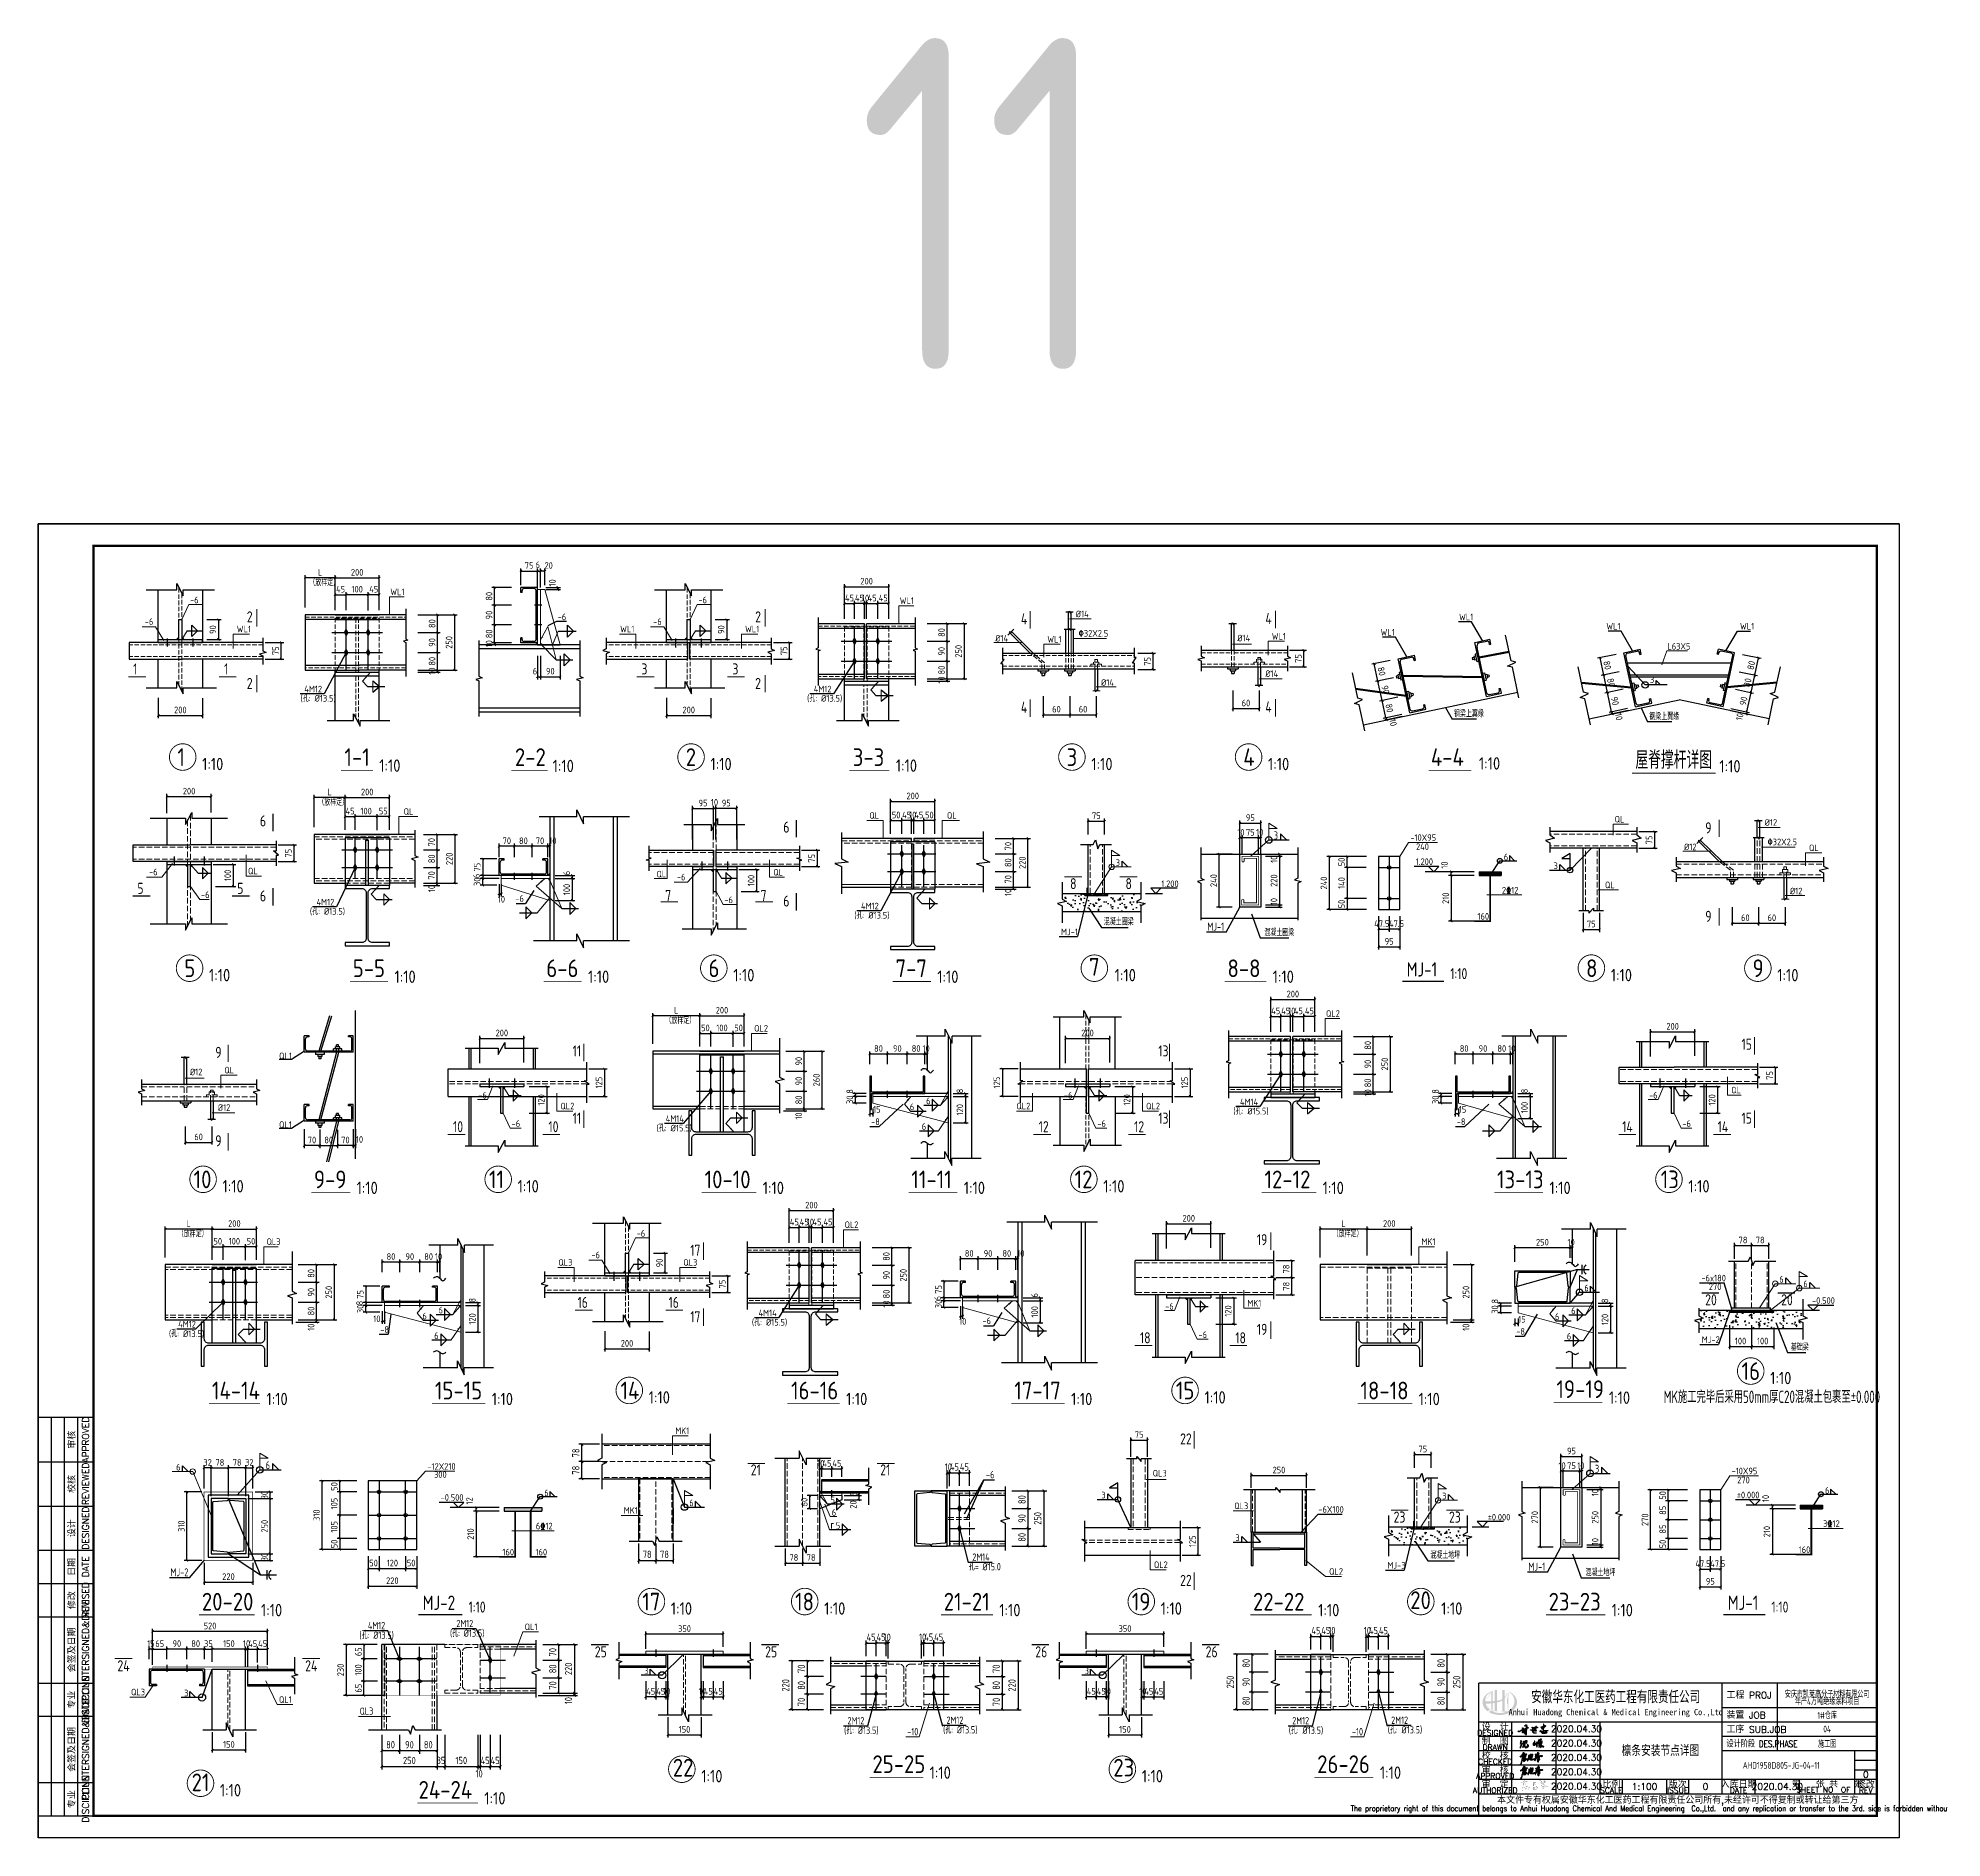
# Model space of a CAD drawing. Header units: millimetres. Extents: x 865490 to 879904, y 39442 to 44891.
# Drawn here: x 875375 to 876236, y 39450 to 40263 of the extents above; entities that cross this region are included whole.
import ezdxf
from ezdxf.enums import TextEntityAlignment as Align

# ---------------------------------------------------------------- set-up
doc = ezdxf.new("R2010")
doc.units = ezdxf.units.MM
doc.header["$LTSCALE"] = 1000
doc.header["$MEASUREMENT"] = 0
for name, pattern in [('3', [500, 300, -200]), ('CENTER', [2, 1.25, -0.25, 0.25, -0.25]), ('CONTINOUS', [0]), ('DASH', [0.35, 0.25, -0.1]), ('DASHED', [117.236842, 78.157895, -39.078947]), ('DOTE', [2.42, 2, -0.2, 0.02, -0.2])]:
    doc.linetypes.add(name, pattern=pattern)
for name, color, linetype, lineweight in [('1', 4, 'Continuous', 70), ('D3', 62, 'Continuous', 9), ('LZ', 64, 'Continuous', 9), ('数字', 3, 'Continuous', 9), ('细实线', 1, 'Continuous', 20)]:
    doc.layers.add(name, color=color, linetype=linetype, lineweight=lineweight)
for name, color, linetype in [('10', 7, 'Continuous'), ('616', 1, 'Continuous'), ('AXIS', 3, 'Continuous'), ('D1', 112, 'Continuous'), ('D2', 6, 'Continuous'), ('DIM', 7, 'Continuous'), ('DOTE', 1, 'DOTE'), ('DRAWING0', 112, 'Continuous'), ('GJ', 6, 'Continuous'), ('HATCH', 8, 'Continuous'), ('M_Prof', 2, 'Continuous'), ('M_Thin', 7, 'Continuous'), ('Prof', 2, 'Continuous'), ('PUB_DIM', 3, 'Continuous'), ('PUB_TEXT', 7, 'Continuous'), ('THIN', 7, 'Continuous'), ('中文', 7, 'Continuous'), ('尺寸标注', 7, 'Continuous'), ('文字', 7, 'Continuous'), ('柱子', 8, 'Continuous'), ('标注', 7, 'Continuous'), ('桩', 6, 'Continuous'), ('梁__实线', 4, 'Continuous'), ('梁虚线', 134, '3'), ('梁集中标注', 2, 'Continuous'), ('索引符号标注', 253, 'Continuous')]:
    doc.layers.add(name, color=color, linetype=linetype)
doc.styles.add('ECEC_TK', font='txt_l.shx', dxfattribs={"bigfont": 'hztxt_l.shx'})
doc.styles.add('ECEC_TQ', font='txt_l.shx', dxfattribs={"bigfont": 'hztxt_l.shx'})
doc.styles.add('ECEC_TQ_S', font='')
doc.styles.add('GBHZ', font='gbenor.shx', dxfattribs={"width": 0.9, "bigfont": 'gbcbig.shx'})
doc.styles.add('TS', font='tssdeng.shx', dxfattribs={"width": 0.8, "height": 2.5, "bigfont": 'tssdchn.shx'})
doc.styles.add('TSSD_REIN', font='tssdeng.shx', dxfattribs={"width": 0.7, "bigfont": 'tssdchn.shx'})
doc.styles.get('ECEC_TQ_S').set_extended_font_data('SimSun')
doc.dimstyles.new('100', dxfattribs={"dimscale": 0, "dimtxt": 3, "dimasz": 0.01, "dimexe": 1, "dimexo": 2, "dimgap": 1, "dimtad": 1, "dimdec": 0, "dimlfac": 100, "dimdsep": 46, "dimtxsty": 'GBHZ', "dimblk": 'JT', "dimcen": -2.5, "dimclrd": 7, "dimclre": 7, "dimclrt": 7, "dimadec": 0, "dimazin": 0, "dimtfac": 1, "dimtdec": 0, "dimtix": 1, "dimtmove": 2, "dimatfit": 3, "dimldrblk": 'JT', "dimfxl": 0, "dimtolj": 1, "dimlwd": -1, "dimlwe": -1, "dimarcsym": 0})
doc.dimstyles.new('Y10', dxfattribs={"dimscale": 0, "dimtxt": 3, "dimasz": 0.01, "dimexe": 1.2, "dimexo": 1, "dimgap": 1, "dimtad": 1, "dimdec": 0, "dimlfac": 10, "dimzin": 0, "dimdsep": 46, "dimtxsty": 'GBHZ', "dimblk1": 'DX', "dimblk2": 'DX', "dimsah": 1, "dimcen": 0.09, "dimdle": 1, "dimadec": 0, "dimazin": 0, "dimtfac": 1, "dimtdec": 0, "dimtix": 1, "dimtmove": 2, "dimatfit": 3, "dimldrblk": 'DX', "dimfxl": 0, "dimtolj": 1, "dimtzin": 0, "dimarcsym": 0})
doc.dimstyles.new('Y10(110)', dxfattribs={"dimscale": 1.1, "dimtxt": 3, "dimasz": 0.01, "dimexe": 1.2, "dimexo": 1, "dimgap": 1, "dimtad": 1, "dimdec": 0, "dimlfac": 10, "dimzin": 0, "dimdsep": 46, "dimtxsty": 'GBHZ', "dimblk1": 'DX', "dimblk2": 'DX', "dimsah": 1, "dimcen": 0.09, "dimdle": 1, "dimadec": 0, "dimazin": 0, "dimtfac": 1, "dimtdec": 0, "dimtix": 1, "dimtmove": 2, "dimatfit": 3, "dimldrblk": 'DX', "dimfxl": 0, "dimtolj": 1, "dimtzin": 0, "dimarcsym": 0})
doc.dimstyles.new('Y5', dxfattribs={"dimscale": 0, "dimtxt": 3, "dimasz": 0.01, "dimexe": 1.2, "dimexo": 1, "dimgap": 1, "dimtad": 1, "dimdec": 0, "dimlfac": 5, "dimzin": 0, "dimdsep": 46, "dimtxsty": 'GBHZ', "dimblk1": 'DX', "dimblk2": 'DX', "dimsah": 1, "dimcen": 0.09, "dimdle": 1, "dimadec": 0, "dimazin": 0, "dimtfac": 1, "dimtdec": 0, "dimtix": 1, "dimtmove": 2, "dimatfit": 3, "dimldrblk": 'DX', "dimfxl": 0, "dimtolj": 1, "dimtzin": 0, "dimarcsym": 0})

msp = doc.modelspace()

# ---------------------------------------------------------------- texts
at = {"color": 251, "style": 'GBHZ', "width": 0.9}
msp.add_text('3', height=3, dxfattribs=at).set_placement((876103.714, 39971.985))
for s, height, style, width, p in [('3', 3.6, 'GBHZ', 0.9, (875933.691, 39901.277)), ('-10X95', 3, 'GBHZ', 0.9, (875995.441, 39900.585)), ('240', 3, 'GBHZ', 0.9, (875997.996, 39896.481)), ('6', 3, 'GBHZ', 0.9, (876037.684, 39891.799)), ('2%%13212', 3, 'GBHZ', 0.9, (876036.829, 39876.781)), ('MJ-1', 3.6, 'GBHZ', 0.9, (875903.657, 39860.037)), ('160', 3, 'GBHZ', 0.9, (876025.773, 39865.012)), ('6', 3.6, 'GBHZ', 0.9, (875478.12, 39616.615)), ('-12X210', 3, 'GBHZ', 0.9, (875551.213, 39616.347)), ('300', 3, 'GBHZ', 0.9, (875554.224, 39612.671)), ('3', 3.6, 'GBHZ', 0.9, (876078.825, 39615.002)), ('-10X95', 3, 'GBHZ', 0.9, (876140.574, 39614.31)), ('270', 3, 'GBHZ', 0.9, (876143.129, 39610.206)), ('6', 3, 'GBHZ', 0.9, (875604.039, 39604.421)), ('6', 3, 'GBHZ', 0.9, (876182.817, 39605.524)), ('6%%13212', 3, 'GBHZ', 0.9, (875600.243, 39589.403)), ('3%%13212', 3, 'GBHZ', 0.9, (876181.962, 39590.506)), ('160', 3, 'GBHZ', 0.9, (875585.129, 39577.634)), ('160', 3, 'GBHZ', 0.9, (875600.088, 39577.634)), ('160', 3, 'GBHZ', 0.9, (876170.906, 39578.737)), ('MJ-2', 3.6, 'GBHZ', 0.9, (875435.115, 39568.232)), ('MJ-1', 3.6, 'GBHZ', 0.9, (876048.79, 39570.761)), ('设计阶段 DES.PHASE', 3, 'ECEC_TQ', 0.8, (876138.28, 39490.955))]:
    msp.add_text(s, height=height, dxfattribs=dict(style=style, width=width)).set_placement(p)
at = {"style": 'ECEC_TK'}
for s, p in [('APPROVED', (875396.78, 39629.955)), ('审核', (875390.28, 39629.955)), ('校核', (875390.28, 39609.955)), ('REVIEWED', (875396.78, 39609.955)), ('DESIGNED', (875396.78, 39589.955)), ('设计', (875390.28, 39589.955)), ('日期', (875390.28, 39572.455)), ('DATE', (875396.78, 39572.455)), ('修改', (875390.28, 39557.455)), ('REVISED', (875396.78, 39557.455)), ('COUNTERSIGNED&DATE', (875396.78, 39534.955)), ('会签及日期', (875390.28, 39534.955)), ('DISCIPLINE', (875396.78, 39512.455)), ('专业', (875390.28, 39512.455)), ('COUNTERSIGNED&DATE', (875396.78, 39489.955)), ('会签及日期', (875390.28, 39489.955)), ('DISCIPLINE', (875396.78, 39467.455)), ('专业', (875390.28, 39467.455))]:
    msp.add_text(s, height=3, rotation=90, dxfattribs=at).set_placement(p, align=Align.MIDDLE)
for s, height, style, width, p in [('安徽华东化工医药工程有限责任公司', 5, 'ECEC_TQ_S', 0.7, (876088.229, 39513.955)), ('Anhui Huadong Chemical & Medical Engineering Co.,Ltd', 2.8, 'ECEC_TQ_S', 0.85, (876088.229, 39506.455)), ('The proprietary right of this document belongs to Anhui Huadong Chemical And Medical Engineering  Co.,Ltd.  and any replication or transfer to the 3rd. side is forbidden without its permission. ', 2.5, 'ECEC_TQ', 0.72, (876116.28, 39462.955))]:
    msp.add_text(s, height=height, dxfattribs=dict(style=style, width=width)).set_placement(p, align=Align.MIDDLE)
at = {"style": 'ECEC_TQ'}
for s, p in [('工程 PROJ', (876138.28, 39512.955)), ('装置 JOB', (876138.28, 39503.955)), ('工序 SUB.JOB', (876138.28, 39497.455))]:
    msp.add_text(s, height=3, dxfattribs=at).set_placement(p)
for s, height, p in [('设  计', 3, (876033.78, 39500.455)), ('DESIGNED', 2.5, (876033.78, 39497.455)), ('DRAWN', 2.5, (876033.78, 39490.955)), ('制  图', 3, (876033.78, 39493.955)), ('CHECKED', 2.5, (876033.78, 39484.455)), ('校  核', 3, (876033.78, 39487.455)), ('APPROVED', 2.5, (876033.78, 39477.955)), ('审  核', 3, (876033.78, 39480.955)), ('审  定', 3, (876033.78, 39474.455)), ('比例', 3, (876086.28, 39474.455)), ('版次', 3, (876116.28, 39474.455)), ('入库日期', 3, (876143.78, 39474.455)), ('第   张 共   张', 3, (876183.78, 39474.705)), ('修改', 3, (876201.28, 39474.455)), ('AUTHORIZED', 2.5, (876033.78, 39471.455)), ('本文件专有权属安徽华东化工医药工程有限责任公司所有,未经许可不得复制或转让给第三方', 3, (876116.28, 39466.955)), ('SCALE', 2.5, (876086.28, 39471.455)), ('ISSUE', 2.5, (876116.28, 39471.455)), ('DATE', 2.5, (876143.78, 39471.455)), ('SHEET NO  OF  ', 2.5, (876183.78, 39471.705)), ('REV', 2.5, (876201.28, 39471.455))]:
    msp.add_text(s, height=height, dxfattribs=at).set_placement(p, align=Align.MIDDLE)
for tag, text, p in [('2020.04.30', ' ', (876070.524, 39499.283)), ('2020.04.30', ' ', (876070.524, 39492.783)), ('2020.04.30', ' ', (876070.524, 39486.283)), ('2020.04.30', ' ', (876070.524, 39479.783)), ('2020.04.30', ' ', (876070.524, 39473.283)), ('1:100', '1:100', (876101.28, 39473.205)), ('0', '0', (876128.78, 39473.205)), ('2020.04.30', ' ', (876161.28, 39473.205)), ('0', '0', (876201.28, 39478.621))]:
    msp.add_attdef(tag, text=text, height=3, dxfattribs=at).set_placement(p, align=Align.MIDDLE)
at = {"layer": '10', "style": 'GBHZ', "width": 0.9}
for s, p in [('MJ-1', (875993.765, 39839.272)), ('MJ-2', (875549.098, 39552.997)), ('MJ-1', (876138.898, 39552.997))]:
    msp.add_text(s, height=6.5, dxfattribs=at).set_placement(p)
at = {"layer": 'AXIS', "style": 'GBHZ', "width": 0.8}
for s, p in [('-6', (875803.66, 39612.5)), ('2M14', (875797.469, 39575.235)), ('孔= %%C15.0', (875795.937, 39570.892)), ('(孔: %%C13.5)', (875520.506, 39539.933)), ('4M12', (875524.329, 39544.28)), ('(孔: %%C13.5)', (875561.432, 39540.873)), ('2M12', (875564.314, 39545.216)), ('QL3', (875520.605, 39505.614)), ('(孔: %%C13.5)', (875739.531, 39496.951)), ('2M12', (875741.063, 39501.294)), ('(孔: %%C13.5)', (875784.262, 39497.179)), ('2M12', (875785.793, 39501.522)), ('(孔: %%C13.5)', (875940.507, 39496.951)), ('2M12', (875942.039, 39501.294)), ('(孔: %%C13.5)', (875985.238, 39497.179)), ('2M12', (875986.77, 39501.522)), ('-10', (875768.067, 39496.337)), ('-10', (875969.044, 39496.337))]:
    msp.add_text(s, height=3.3, dxfattribs=at).set_placement(p)
at = {"layer": 'AXIS', "style": 'TSSD_REIN', "width": 0.7}
for s, p in [('安庆市凯莱高分子材料有限公司', (876183.78, 39515.231)), ('年产4万吨绝缘涂料项目', (876183.78, 39512)), ('1#仓库', (876183.78, 39505.705)), ('04', (876183.78, 39499.205)), ('施工图', (876183.78, 39492.705)), ('AHD1958D805-JG-04-11', (876163.057, 39482.748))]:
    msp.add_text(s, height=3, dxfattribs=at).set_placement(p, align=Align.MIDDLE)
at = {"layer": 'D1', "style": 'GBHZ', "width": 0.9}
for s, p in [('1.200', (875997.844, 39889.714)), ('1.200', (875882.877, 39879.711)), ('-0.500', (876176.943, 39691.337)), ('-0.500', (875557.199, 39602.336)), ('%%P0.000', (876142.977, 39603.438)), ('%%P0.000', (876030.403, 39593.436))]:
    msp.add_text(s, height=3, dxfattribs=at).set_placement(p)
at = {"layer": 'DIM', "linetype": 'ByBlock', "style": 'GBHZ', "width": 0.9}
msp.add_text('（放样定）', height=3, dxfattribs=at).set_placement((875501.899, 39916.54))
at = {"layer": 'DRAWING0', "style": 'GBHZ', "width": 0.9}
for p in [(876060.138, 39887.845, 5), (875855.795, 39603.393, 5), (875916.37, 39584.12)]:
    msp.add_text('3', height=3, dxfattribs=at).set_placement(p)
at = {"layer": 'PUB_DIM', "style": 'GBHZ', "width": 0.9}
for s, p in [('2', (875469.605, 39999.352)), ('2', (875699.338, 39999.352)), ('4', (875819.428, 39998.451, -6.024)), ('4', (875929.925, 39998.628)), ('1', (875418.223, 39975.795)), ('1', (875459.341, 39975.795)), ('2', (875469.605, 39969.288)), ('3', (875647.956, 39975.795)), ('3', (875689.074, 39975.795)), ('2', (875699.338, 39969.288)), ('4', (875819.428, 39958.482, -6.024)), ('4', (875929.925, 39958.658)), ('6', (875475.542, 39907.121)), ('6', (875712.059, 39904.321)), ('9', (876128.699, 39903.988, -6.024)), ('5', (875420.16, 39876.65)), ('5', (875465.278, 39876.65)), ('8', (875841.665, 39878.764)), ('8', (875866.696, 39878.764)), ('6', (875475.542, 39873.21)), ('7', (875658.677, 39873.383)), ('7', (875701.795, 39873.383)), ('6', (875712.059, 39870.91)), ('9', (876128.699, 39864.018, -6.024)), ('15', (876145.079, 39806.166)), ('9', (875455.375, 39802.526)), ('11', (875616.847, 39803.166)), ('13', (875881.522, 39803.166)), ('11', (875616.847, 39772.755)), ('13', (875881.522, 39772.755)), ('15', (876145.079, 39772.755)), ('9', (875455.375, 39762.556)), ('10', (875562.8, 39768.92)), ('10', (875605.918, 39768.92)), ('12', (875827.475, 39768.92)), ('12', (875870.592, 39768.92)), ('14', (876091.159, 39768.92)), ('14', (876134.277, 39768.92)), ('17', (875670.003, 39713.077)), ('19', (875926.045, 39717.866)), ('16', (875619.071, 39689.52)), ('16', (875660.189, 39689.52)), ('20', (876128.674, 39690.682)), ('20', (876163.012, 39690.682)), ('17', (875670.003, 39683.013)), ('19', (875926.045, 39677.33)), ('18', (875873.216, 39673.495)), ('18', (875916.334, 39673.495)), ('22', (875891.389, 39627.795)), ('21', (875697.352, 39613.791)), ('21', (875755.861, 39613.791)), ('23', (875987.878, 39592.488)), ('23', (876012.909, 39592.488)), ('22', (875891.389, 39563.878)), ('25', (875626.867, 39531.577)), ('25', (875703.859, 39531.577)), ('26', (875825.953, 39531.577)), ('26', (875902.944, 39531.577)), ('24', (875411.157, 39525.264)), ('24', (875496.002, 39525.264))]:
    msp.add_text(s, height=5, dxfattribs=at).set_placement(p)
at = {"layer": 'PUB_TEXT', "style": 'TS', "width": 0.7}
msp.add_text('檩条安装节点详图', height=5, dxfattribs=at).set_placement((876108.446, 39489.708), align=Align.MIDDLE)
at = {"layer": '中文', "style": 'GBHZ', "width": 0.9}
for p in [(876013.448, 39838.083, -0.009), (875569.815, 39551.808, -0.009), (876158.581, 39551.808, -0.009)]:
    msp.add_text('1:10', height=5, dxfattribs=at).set_placement(p)
at = {"layer": '数字', "style": 'GBHZ', "width": 0.9}
for s, p in [('（放样定）', (875497.85, 40015.84)), ('-6', (875443.975, 40007.968)), ('WL1', (875534.448, 40011.658)), ('-6', (875673.708, 40007.968)), ('WL1', (875764.681, 40007.658)), ('-6', (875423.51, 39998.224)), ('-6', (875610.103, 40000.329)), ('-6', (875653.244, 39998.224)), ('%%C14', (875844.251, 40001.683)), ('WL1', (876017.454, 40000.273)), ('WL1', (876083.996, 39996.113)), ('WL1', (876144.397, 39996.113)), ('WL1', (875465.059, 39994.839)), ('WL1', (875638.321, 39994.839)), ('WL1', (875694.792, 39994.839)), ('%%C14', (875807.83, 39990.664)), ('WL1', (875831.373, 39990.239, -6.024)), ('%%13032X2.5', (875845.574, 39992.89)), ('%%C14', (875917.244, 39990.751)), ('WL1', (875932.803, 39991.6)), ('WL1', (875981.966, 39993.396)), ('L63X5', (876111.591, 39987.039)), ('%%C14', (875855.658, 39970.678)), ('%%C14', (875929.846, 39974.671)), ('(孔: %%C13.5)', (875493.88, 39963.545)), ('4M12', (875495.597, 39967.709)), ('(孔: %%C13.5)', (875722.794, 39963.545)), ('4M12', (875725.831, 39967.709)), ('钢梁上翼缘', (876015.138, 39956.511)), ('钢梁上翼缘', (876103.397, 39955.257)), ('QL', (875540.503, 39912.358)), ('QL', (875750.975, 39910.598)), ('QL', (875786.028, 39910.598)), ('QL', (876087.747, 39908.904)), ('%%C12', (876155.557, 39907.414)), ('%%C12', (876119.136, 39896.395)), ('%%13032X2.5', (876156.88, 39898.621)), ('QL', (876175.611, 39895.97, -6.024)), ('-6', (875425.447, 39885.03)), ('QL', (875470.155, 39885.466)), ('QL', (875707.513, 39884.938)), ('3', (875862.279, 39889.286)), ('QL', (875654.775, 39884.075)), ('-6', (875663.964, 39882.73)), ('QL', (876083.364, 39879.211)), ('%%C12', (876166.964, 39876.409)), ('-6', (875448.911, 39874.737)), ('(孔: %%C13.5)', (875498.112, 39867.246)), ('4M12', (875501.149, 39871.41)), ('-6', (875590.924, 39873.064)), ('-6', (875685.429, 39872.438)), ('4M12', (875747.173, 39869.65)), ('(孔: %%C13.5)', (875744.137, 39865.485)), ('混凝土圈梁', (875856.911, 39862.483)), ('MJ-1', (875837.57, 39857.967)), ('混凝土圈梁', (875929.462, 39857.623)), ('（放样定）', (875658.777, 39817.929)), ('QL2', (875957.306, 39821.063)), ('QL2', (875698.897, 39814.387)), ('QL1', (875484.223, 39801.947, -1.667)), ('%%C12', (875443.923, 39794.649)), ('QL', (875459.482, 39795.498)), ('-6', (875574.214, 39784.123)), ('6', (875776.606, 39781.569, 5)), ('-6', (875838.889, 39784.123)), ('4M14', (875918.455, 39781.114)), ('-6', (876103.304, 39784.123)), ('QL', (876140.44, 39786.486)), ('%%C12', (875456.526, 39778.569)), ('QL2', (875611.35, 39779.234)), ('4M14', (875658.947, 39773.581)), ('6', (875769.258, 39778.881, 5)), ('QL2', (875817.409, 39779.234)), ('QL2', (875876.024, 39779.234)), ('(孔: %%C15.5)', (875915.419, 39776.95)), ('QL1', (875484.223, 39770.858, -1.667)), ('-6', (875589.266, 39771.336)), ('(孔: %%C15.5)', (875654.768, 39769.274)), ('-8', (875751.727, 39772.191, 5)), ('6', (875774.627, 39770.012, 5)), ('-6', (875853.94, 39771.336)), ('-8', (876016.401, 39772.191, 5)), ('-6', (876118.356, 39771.336)), ('（放样定）', (875438.417, 39721.504)), ('-6', (875645.807, 39721.693)), ('QL2', (875739.747, 39725.638)), ('（放样定）', (875960.338, 39721.504)), ('QL3', (875478.537, 39717.962)), ('MK1', (876000.458, 39717.962)), ('QL3', (875610.42, 39708.564)), ('-6', (875625.342, 39711.948)), ('QL3', (875666.891, 39708.564)), ('6', (876074.05, 39697.009)), ('-6x180', (876126.979, 39701.491)), ('270', (876130.311, 39697.618)), ('6', (876162.157, 39700.911)), ('6', (876173.022, 39698.893)), ('6', (875556.292, 39687.02, 5)), ('-6', (875884.63, 39688.698)), ('MK1', (875921.766, 39690.119)), ('6', (876068.129, 39686.752, 5)), ('4M12', (875438.588, 39680.656)), ('-8', (875529.901, 39678.218, 5)), ('6', (875548.944, 39684.332, 5)), ('(孔: %%C15.5)', (875697.86, 39681.525)), ('4M14', (875700.897, 39685.689)), ('-6', (875802.057, 39682.214)), ('6', (876060.781, 39684.063, 5)), ('(孔: %%C13.5)', (875434.409, 39676.349)), ('6', (875554.313, 39675.462, 5)), ('-6', (875899.682, 39675.911)), ('-8', (876043.25, 39677.374, 5)), ('6', (876066.15, 39675.194, 5)), ('MJ-2', (876127.156, 39673.691)), ('基础梁', (876167.379, 39670.233)), ('MK1', (875663.241, 39632.489)), ('6', (875437.68, 39616.007)), ('QL3', (875879.021, 39613.307)), ('5', (875733.411, 39601.229)), ('3', (876009.805, 39603.011)), ('MK1', (875639.996, 39596.467)), ('6', (875669.565, 39599.899)), ('6', (875733.957, 39595.552)), ('QL3', (875915.84, 39598.557)), ('-6X100', (875953.859, 39596.946)), ('5', (875735.785, 39589.672)), ('混凝土地坪', (876004.437, 39576.207)), ('QL2', (875879.543, 39571.94)), ('QL2', (875958.733, 39568.891)), ('MJ-3', (875985.096, 39571.692)), ('混凝土地坪', (876074.596, 39568.347)), ('QL1', (875595.195, 39543.874)), ('3', (875649.159, 39523.965)), ('3', (875848.244, 39523.965)), ('QL3', (875417.309, 39514.382)), ('3', (875441.246, 39513.972)), ('QL1', (875484.142, 39511.001))]:
    msp.add_text(s, height=3, dxfattribs=at).set_placement(p)
at = {"layer": '文字', "color": 6, "style": 'GBHZ'}
for s, height, p in [('1', 8, (875438.239, 39934.458)), ('1-1', 8, (875513.718, 39934.443)), ('2-2', 8, (875590.783, 39934.443)), ('2', 8, (875667.973, 39934.458)), ('3-3', 8, (875743.452, 39934.443)), ('3', 8, (875840.104, 39934.458)), ('4', 8, (875919.952, 39934.458)), ('4-4', 8, (876004.726, 39934.443)), ('屋脊撑杆详图', 8, (876097.163, 39933.163)), ('1:10', 5.6, (875449.401, 39932.539, -0.009)), ('1:10', 5.6, (875529.447, 39931.822)), ('1:10', 5.6, (875607.828, 39931.657)), ('1:10', 5.6, (875679.134, 39932.539, -0.009)), ('1:10', 5.6, (875762.906, 39931.822)), ('1:10', 5.6, (875851.265, 39932.539, -0.009)), ('1:10', 5.6, (875931.114, 39932.539, -0.009)), ('1:10', 5.6, (876026.437, 39932.803)), ('1:10', 5.6, (876135.073, 39931.523)), ('5', 8, (875441.363, 39839.033)), ('5-5', 8, (875517.499, 39839.018)), ('6-6', 8, (875604.965, 39839.018)), ('6', 8, (875678.264, 39839.033)), ('7-7', 8, (875762.776, 39838.996, 5)), ('7', 8, (875850.238, 39839.676)), ('8-8', 8, (875912.787, 39839.018)), ('8', 8, (876074.843, 39839.059, -5)), ('9', 8, (876150.086, 39839.033)), ('1:10', 5.6, (875452.524, 39837.114, -0.009)), ('1:10', 5.6, (875536.342, 39836.397)), ('1:10', 5.6, (875623.808, 39836.397)), ('1:10', 5.6, (875689.426, 39837.114, -0.009)), ('1:10', 5.6, (875781.618, 39836.375, 5)), ('1:10', 5.6, (875861.813, 39837.114, -0.009)), ('1:10', 5.6, (875933.222, 39836.397)), ('1:10', 5.6, (876086.004, 39837.14, -5.009)), ('1:10', 5.6, (876161.248, 39837.114, -0.009)), ('10', 8, (875445.553, 39743.608)), ('9-9', 8, (875499.959, 39743.593)), ('11', 8, (875579.047, 39743.608)), ('10-10', 8, (875676.48, 39743.593)), ('11-11', 8, (875769.915, 39743.593)), ('12', 8, (875843.721, 39743.608)), ('12-12', 8, (875929.513, 39743.593)), ('13-13', 8, (876034.59, 39743.593)), ('13', 8, (876108.579, 39743.608)), ('1:10', 5.6, (875458.618, 39741.689, -0.009)), ('1:10', 5.6, (875519.222, 39740.972)), ('1:10', 5.6, (875591.981, 39741.689, -0.009)), ('1:10', 5.6, (875702.769, 39740.972)), ('1:10', 5.6, (875793.624, 39740.972)), ('1:10', 5.6, (875856.656, 39741.689, -0.009)), ('1:10', 5.6, (875955.802, 39740.972)), ('1:10', 5.6, (876058.298, 39740.972)), ('1:10', 5.6, (876121.071, 39741.689, -0.009)), ('16', 8, (876145.111, 39656.939)), ('14-14', 8, (875453.83, 39648.167)), ('15-15', 8, (875554.602, 39648.167)), ('14', 8, (875638.48, 39648.183)), ('16-16', 8, (875715.551, 39648.167)), ('17-17', 8, (875816.431, 39648.167)), ('15', 8, (875889.463, 39648.183)), ('18-18', 8, (875972.871, 39648.167)), ('19-19', 8, (876061.439, 39648.775)), ('1:10', 5.6, (876158.025, 39655.02, -0.009)), ('1:10', 5.6, (875478.496, 39645.546)), ('1:10', 5.6, (875580.312, 39645.546)), ('1:10', 5.6, (875651.233, 39646.264, -0.009)), ('1:10', 5.6, (875740.435, 39645.546)), ('1:10', 5.6, (875842.105, 39645.546)), ('1:10', 5.6, (875902.397, 39646.264, -0.009)), ('1:10', 5.6, (875999.16, 39645.546)), ('1:10', 5.6, (876085.147, 39646.154)), ('20-20', 8, (875449.3, 39552.742)), ('17', 8, (875648.316, 39552.758)), ('18', 8, (875717.376, 39552.758)), ('21-21', 8, (875784.556, 39552.742)), ('19', 8, (875869.548, 39552.758)), ('22-22', 8, (875924.31, 39552.742)), ('20', 8, (875995.4, 39553.401)), ('23-23', 8, (876057.92, 39552.742)), ('1:10', 5.6, (875476.023, 39550.121)), ('1:10', 5.6, (875661.23, 39550.839, -0.009)), ('1:10', 5.6, (875730.51, 39550.839, -0.009)), ('1:10', 5.6, (875809.656, 39550.121)), ('1:10', 5.6, (875882.61, 39550.839, -0.009)), ('1:10', 5.6, (875953.751, 39550.121)), ('1:10', 5.6, (876009.339, 39550.839, -0.009)), ('1:10', 5.6, (876086.423, 39550.121)), ('22', 8, (875662.122, 39477.714)), ('25-25', 8, (875752.344, 39479.29)), ('23', 8, (875861.207, 39477.714)), ('26-26', 8, (875953.32, 39479.29)), ('21', 8, (875444.675, 39471.082)), ('1:10', 5.6, (875457.451, 39468.711, -0.009)), ('24-24', 8, (875547.245, 39467.701, -5)), ('1:10', 5.6, (875674.976, 39475.071, -0.009)), ('1:10', 5.6, (875778.187, 39476.669)), ('1:10', 5.6, (875874.061, 39475.071, -0.009)), ('1:10', 5.6, (875981.657, 39476.669)), ('1:10', 5.6, (875576.938, 39465.08, -5))]:
    msp.add_text(s, height=height, dxfattribs=at).set_placement(p)
at = {"layer": '文字', "color": 6, "style": 'GBHZ', "width": 0.75}
msp.add_text('MK施工完毕后采用50mm厚C20混凝土包裹至%%P0.000', height=5.6, dxfattribs=at).set_placement((876109.933, 39646.534, -0.009))
at = {"layer": '梁集中标注', "style": 'GBHZ', "width": 0.9}
msp.add_text('11', height=150, dxfattribs=at).set_placement((875745.675, 40113.455))

# ---------------------------------------------------------------- blocks, each defined once
blk = doc.blocks.new('DX')
at = {"color": 0, "linetype": 'ByBlock', "const_width": 40}
blk.add_lwpolyline([(-54, -51), (46, 49)], dxfattribs=at)
blk = doc.blocks.new('*D174')
at = {"layer": 'Defpoints', "color": 0, "linetype": 'ByBlock', "transparency": 16777216}
for p in [(875529.48, 40019.49), (875509.48, 40005.9), (875529.48, 40005.9)]:
    blk.add_point(p, dxfattribs=at)
at = {"layer": 'dim', "color": 0, "linetype": 'ByBlock', "lineweight": -2, "transparency": 16777216}
for p, q in [((875509.48, 40006.9), (875509.48, 40020.69)), ((875509.49, 40019.49), (875529.47, 40019.49)), ((875529.48, 40006.9), (875529.48, 40020.69))]:
    blk.add_line(p, q, dxfattribs=at)
at = {"layer": 'dim', "color": 0, "linetype": 'ByBlock', "lineweight": -2, "transparency": 16777216, "xscale": 0.01, "yscale": 0.01, "zscale": 0.01, "rotation": 180}
blk.add_blockref('DX', (875509.48, 40019.49), dxfattribs=at)
at = {"layer": 'dim', "color": 0, "linetype": 'ByBlock', "lineweight": -2, "transparency": 16777216, "xscale": 0.01, "yscale": 0.01, "zscale": 0.01}
blk.add_blockref('DX', (875529.48, 40019.49), dxfattribs=at)
at = {"layer": 'dim', "color": 0, "linetype": 'ByBlock', "transparency": 16777216, "insert": (875519.48, 40021.99), "char_height": 3, "attachment_point": 5, "style": 'GBHZ'}
blk.add_mtext('\\A1;200', dxfattribs=at)
blk = doc.blocks.new('*D175')
at = {"layer": 'Defpoints', "color": 0, "linetype": 'ByBlock', "transparency": 16777216}
for p in [(875524.48, 40011.86), (875524.48, 40003.9), (875529.48, 40003.9)]:
    blk.add_point(p, dxfattribs=at)
at = {"layer": 'dim', "color": 0, "linetype": 'ByBlock', "lineweight": -2, "transparency": 16777216}
for p, q in [((875524.48, 40004.9), (875524.48, 40013.06)), ((875529.47, 40011.86), (875524.49, 40011.86)), ((875529.48, 40004.9), (875529.48, 40013.06))]:
    blk.add_line(p, q, dxfattribs=at)
at = {"layer": 'dim', "color": 0, "linetype": 'ByBlock', "lineweight": -2, "transparency": 16777216, "xscale": 0.01, "yscale": 0.01, "zscale": 0.01, "rotation": 180}
blk.add_blockref('DX', (875524.48, 40011.86), dxfattribs=at)
at = {"layer": 'dim', "color": 0, "linetype": 'ByBlock', "lineweight": -2, "transparency": 16777216, "xscale": 0.01, "yscale": 0.01, "zscale": 0.01}
blk.add_blockref('DX', (875529.48, 40011.86), dxfattribs=at)
at = {"layer": 'dim', "color": 0, "linetype": 'ByBlock', "transparency": 16777216, "insert": (875526.98, 40014.36), "char_height": 3, "attachment_point": 5, "style": 'GBHZ'}
blk.add_mtext('\\A1;45', dxfattribs=at)
blk = doc.blocks.new('*D176')
at = {"layer": 'Defpoints', "color": 0, "linetype": 'ByBlock', "transparency": 16777216}
for p in [(875514.48, 40011.86), (875514.48, 40003.9), (875524.48, 40003.76)]:
    blk.add_point(p, dxfattribs=at)
at = {"layer": 'dim', "color": 0, "linetype": 'ByBlock', "lineweight": -2, "transparency": 16777216}
for p, q in [((875514.48, 40004.9), (875514.48, 40013.06)), ((875524.47, 40011.86), (875514.49, 40011.86)), ((875524.48, 40004.76), (875524.48, 40013.06))]:
    blk.add_line(p, q, dxfattribs=at)
at = {"layer": 'dim', "color": 0, "linetype": 'ByBlock', "lineweight": -2, "transparency": 16777216, "xscale": 0.01, "yscale": 0.01, "zscale": 0.01, "rotation": 180}
blk.add_blockref('DX', (875514.48, 40011.86), dxfattribs=at)
at = {"layer": 'dim', "color": 0, "linetype": 'ByBlock', "lineweight": -2, "transparency": 16777216, "xscale": 0.01, "yscale": 0.01, "zscale": 0.01}
blk.add_blockref('DX', (875524.48, 40011.86), dxfattribs=at)
at = {"layer": 'dim', "color": 0, "linetype": 'ByBlock', "transparency": 16777216, "insert": (875519.48, 40014.36), "char_height": 3, "attachment_point": 5, "style": 'GBHZ'}
blk.add_mtext('\\A1;100', dxfattribs=at)
blk = doc.blocks.new('*D177')
at = {"layer": 'Defpoints', "color": 0, "linetype": 'ByBlock', "transparency": 16777216}
for p in [(875514.48, 40011.86), (875509.48, 40003.9), (875514.48, 40003.9)]:
    blk.add_point(p, dxfattribs=at)
at = {"layer": 'dim', "color": 0, "linetype": 'ByBlock', "lineweight": -2, "transparency": 16777216}
for p, q in [((875509.48, 40004.9), (875509.48, 40013.06)), ((875509.49, 40011.86), (875514.47, 40011.86)), ((875514.48, 40004.9), (875514.48, 40013.06))]:
    blk.add_line(p, q, dxfattribs=at)
at = {"layer": 'dim', "color": 0, "linetype": 'ByBlock', "lineweight": -2, "transparency": 16777216, "xscale": 0.01, "yscale": 0.01, "zscale": 0.01, "rotation": 180}
blk.add_blockref('DX', (875509.48, 40011.86), dxfattribs=at)
at = {"layer": 'dim', "color": 0, "linetype": 'ByBlock', "lineweight": -2, "transparency": 16777216, "xscale": 0.01, "yscale": 0.01, "zscale": 0.01}
blk.add_blockref('DX', (875514.48, 40011.86), dxfattribs=at)
at = {"layer": 'dim', "color": 0, "linetype": 'ByBlock', "transparency": 16777216, "insert": (875511.98, 40014.36), "char_height": 3, "attachment_point": 5, "style": 'GBHZ'}
blk.add_mtext('\\A1;45', dxfattribs=at)
blk = doc.blocks.new('*D178')
at = {"layer": 'Defpoints', "color": 0, "linetype": 'ByBlock', "transparency": 16777216}
for p in [(875550.27, 40002.8), (875550.27, 39977.8), (875563.52, 39977.8)]:
    blk.add_point(p, dxfattribs=at)
at = {"layer": 'dim', "color": 0, "linetype": 'ByBlock', "lineweight": -2, "transparency": 16777216}
for p, q in [((875551.27, 40002.8), (875564.72, 40002.8)), ((875563.52, 40002.79), (875563.52, 39977.81)), ((875551.27, 39977.8), (875564.72, 39977.8))]:
    blk.add_line(p, q, dxfattribs=at)
at = {"layer": 'dim', "color": 0, "linetype": 'ByBlock', "lineweight": -2, "transparency": 16777216, "xscale": 0.01, "yscale": 0.01, "zscale": 0.01}
for p, rotation in [((875563.52, 40002.8), 90), ((875563.52, 39977.8), 270)]:
    blk.add_blockref('DX', p, dxfattribs=dict(at, rotation=rotation))
at = {"layer": 'dim', "color": 0, "linetype": 'ByBlock', "transparency": 16777216, "insert": (875561.02, 39990.3), "char_height": 3, "attachment_point": 5, "rotation": 90, "style": 'GBHZ'}
blk.add_mtext('\\A1;250', dxfattribs=at)
blk = doc.blocks.new('*D179')
at = {"layer": 'Defpoints', "color": 0, "linetype": 'ByBlock', "transparency": 16777216}
for p in [(875545.85, 40002.8), (875555.84, 40002.8), (875545.85, 39994.8)]:
    blk.add_point(p, dxfattribs=at)
at = {"layer": 'dim', "color": 0, "linetype": 'ByBlock', "lineweight": -2, "transparency": 16777216}
for p, q in [((875546.85, 40002.8), (875557.04, 40002.8)), ((875555.84, 39994.81), (875555.84, 40002.79)), ((875546.85, 39994.8), (875557.04, 39994.8))]:
    blk.add_line(p, q, dxfattribs=at)
at = {"layer": 'dim', "color": 0, "linetype": 'ByBlock', "lineweight": -2, "transparency": 16777216, "xscale": 0.01, "yscale": 0.01, "zscale": 0.01}
for p, rotation in [((875555.84, 40002.8), 90), ((875555.84, 39994.8), 270)]:
    blk.add_blockref('DX', p, dxfattribs=dict(at, rotation=rotation))
at = {"layer": 'dim', "color": 0, "linetype": 'ByBlock', "transparency": 16777216, "insert": (875553.34, 39998.8), "char_height": 3, "attachment_point": 5, "rotation": 90, "style": 'GBHZ'}
blk.add_mtext('\\A1;80', dxfattribs=at)
blk = doc.blocks.new('*D180')
at = {"layer": 'Defpoints', "color": 0, "linetype": 'ByBlock', "transparency": 16777216}
for p in [(875545.85, 39994.8), (875555.84, 39994.8), (875545.85, 39985.8)]:
    blk.add_point(p, dxfattribs=at)
at = {"layer": 'dim', "color": 0, "linetype": 'ByBlock', "lineweight": -2, "transparency": 16777216}
for p, q in [((875546.85, 39994.8), (875557.04, 39994.8)), ((875555.84, 39985.81), (875555.84, 39994.79)), ((875546.85, 39985.8), (875557.04, 39985.8))]:
    blk.add_line(p, q, dxfattribs=at)
at = {"layer": 'dim', "color": 0, "linetype": 'ByBlock', "lineweight": -2, "transparency": 16777216, "xscale": 0.01, "yscale": 0.01, "zscale": 0.01}
for p, rotation in [((875555.84, 39994.8), 90), ((875555.84, 39985.8), 270)]:
    blk.add_blockref('DX', p, dxfattribs=dict(at, rotation=rotation))
at = {"layer": 'dim', "color": 0, "linetype": 'ByBlock', "transparency": 16777216, "insert": (875553.34, 39990.3), "char_height": 3, "attachment_point": 5, "rotation": 90, "style": 'GBHZ'}
blk.add_mtext('\\A1;90', dxfattribs=at)
blk = doc.blocks.new('*D181')
at = {"layer": 'Defpoints', "color": 0, "linetype": 'ByBlock', "transparency": 16777216}
for p in [(875545.85, 39985.8), (875555.84, 39985.8), (875545.85, 39977.8)]:
    blk.add_point(p, dxfattribs=at)
at = {"layer": 'dim', "color": 0, "linetype": 'ByBlock', "lineweight": -2, "transparency": 16777216}
for p, q in [((875546.85, 39985.8), (875557.04, 39985.8)), ((875555.84, 39977.81), (875555.84, 39985.79)), ((875546.85, 39977.8), (875557.04, 39977.8))]:
    blk.add_line(p, q, dxfattribs=at)
at = {"layer": 'dim', "color": 0, "linetype": 'ByBlock', "lineweight": -2, "transparency": 16777216, "xscale": 0.01, "yscale": 0.01, "zscale": 0.01}
for p, rotation in [((875555.84, 39985.8), 90), ((875555.84, 39977.8), 270)]:
    blk.add_blockref('DX', p, dxfattribs=dict(at, rotation=rotation))
at = {"layer": 'dim', "color": 0, "linetype": 'ByBlock', "transparency": 16777216, "insert": (875553.34, 39981.8), "char_height": 3, "attachment_point": 5, "rotation": 90, "style": 'GBHZ'}
blk.add_mtext('\\A1;80', dxfattribs=at)
blk = doc.blocks.new('*D182')
at = {"layer": 'Defpoints', "color": 0, "linetype": 'ByBlock', "transparency": 16777216}
for p in [(875495.96, 40019.49), (875509.48, 40010.31), (875495.96, 40005.07)]:
    blk.add_point(p, dxfattribs=at)
at = {"layer": 'dim', "color": 0, "linetype": 'ByBlock', "lineweight": -2, "transparency": 16777216}
for p, q in [((875495.96, 40006.07), (875495.96, 40020.69)), ((875509.47, 40019.49), (875495.97, 40019.49)), ((875509.48, 40011.31), (875509.48, 40020.69))]:
    blk.add_line(p, q, dxfattribs=at)
at = {"layer": 'dim', "color": 0, "linetype": 'ByBlock', "lineweight": -2, "transparency": 16777216, "xscale": 0.01, "yscale": 0.01, "zscale": 0.01, "rotation": 180}
blk.add_blockref('DX', (875495.96, 40019.49), dxfattribs=at)
at = {"layer": 'dim', "color": 0, "linetype": 'ByBlock', "lineweight": -2, "transparency": 16777216, "xscale": 0.01, "yscale": 0.01, "zscale": 0.01}
blk.add_blockref('DX', (875509.48, 40019.49), dxfattribs=at)
at = {"layer": 'dim', "color": 0, "linetype": 'ByBlock', "transparency": 16777216, "insert": (875502.72, 40021.99), "char_height": 3, "attachment_point": 5, "style": 'GBHZ'}
blk.add_mtext('\\A1;L', dxfattribs=at)
blk = doc.blocks.new('*D183')
at = {"layer": 'Defpoints', "color": 0, "linetype": 'ByBlock', "transparency": 16777216}
for p in [(875602.27, 40022.58), (875600.91, 40014.13), (875602.27, 40014.18)]:
    blk.add_point(p, dxfattribs=at)
at = {"layer": 'dim', "color": 0, "linetype": 'ByBlock', "lineweight": -2, "transparency": 16777216}
for p, q in [((875600.9, 40022.58), (875600.89, 40022.58)), ((875600.91, 40015.13), (875600.91, 40023.78)), ((875600.91, 40022.58), (875602.27, 40022.58)), ((875602.27, 40015.18), (875602.27, 40023.78)), ((875602.28, 40022.58), (875602.29, 40022.58))]:
    blk.add_line(p, q, dxfattribs=at)
at = {"layer": 'dim', "color": 0, "linetype": 'ByBlock', "lineweight": -2, "transparency": 16777216, "xscale": 0.01, "yscale": 0.01, "zscale": 0.01}
blk.add_blockref('DX', (875600.91, 40022.58), dxfattribs=at)
at = {"layer": 'dim', "color": 0, "linetype": 'ByBlock', "lineweight": -2, "transparency": 16777216, "xscale": 0.01, "yscale": 0.01, "zscale": 0.01, "rotation": 180}
blk.add_blockref('DX', (875602.27, 40022.58), dxfattribs=at)
at = {"layer": 'dim', "color": 0, "linetype": 'ByBlock', "transparency": 16777216, "insert": (875601.12, 40025.4), "char_height": 3, "attachment_point": 5, "style": 'GBHZ'}
blk.add_mtext('\\A1;6', dxfattribs=at)
blk = doc.blocks.new('*D184')
at = {"layer": 'Defpoints', "color": 0, "linetype": 'ByBlock', "transparency": 16777216}
for p in [(875602.27, 40022.58), (875602.27, 40015.18), (875604.27, 40015.18)]:
    blk.add_point(p, dxfattribs=at)
at = {"layer": 'dim', "color": 0, "linetype": 'ByBlock', "lineweight": -2, "transparency": 16777216}
for p, q in [((875602.26, 40022.58), (875602.25, 40022.58)), ((875602.27, 40016.18), (875602.27, 40023.78)), ((875604.27, 40022.58), (875602.27, 40022.58)), ((875604.27, 40016.18), (875604.27, 40023.78)), ((875604.28, 40022.58), (875604.29, 40022.58))]:
    blk.add_line(p, q, dxfattribs=at)
at = {"layer": 'dim', "color": 0, "linetype": 'ByBlock', "lineweight": -2, "transparency": 16777216, "xscale": 0.01, "yscale": 0.01, "zscale": 0.01}
blk.add_blockref('DX', (875602.27, 40022.58), dxfattribs=at)
at = {"layer": 'dim', "color": 0, "linetype": 'ByBlock', "lineweight": -2, "transparency": 16777216, "xscale": 0.01, "yscale": 0.01, "zscale": 0.01, "rotation": 180}
blk.add_blockref('DX', (875604.27, 40022.58), dxfattribs=at)
at = {"layer": 'dim', "color": 0, "linetype": 'ByBlock', "transparency": 16777216, "insert": (875606.02, 40025.08), "char_height": 3, "attachment_point": 5, "style": 'GBHZ'}
blk.add_mtext('\\A1;20', dxfattribs=at)
blk = doc.blocks.new('*D185')
at = {"layer": 'Defpoints', "color": 0, "linetype": 'ByBlock', "transparency": 16777216}
for p in [(875603.79, 40015.18), (875603.79, 40014.18), (875610.19, 40014.18)]:
    blk.add_point(p, dxfattribs=at)
at = {"layer": 'dim', "color": 0, "linetype": 'ByBlock', "lineweight": -2, "transparency": 16777216}
for p, q in [((875604.79, 40015.18), (875611.39, 40015.18)), ((875604.79, 40014.18), (875611.39, 40014.18)), ((875610.19, 40015.19), (875610.19, 40015.2)), ((875610.19, 40015.18), (875610.19, 40014.18)), ((875610.19, 40014.17), (875610.19, 40014.16))]:
    blk.add_line(p, q, dxfattribs=at)
at = {"layer": 'dim', "color": 0, "linetype": 'ByBlock', "lineweight": -2, "transparency": 16777216, "xscale": 0.01, "yscale": 0.01, "zscale": 0.01}
for p, rotation in [((875610.19, 40015.18), 270), ((875610.19, 40014.18), 90)]:
    blk.add_blockref('DX', p, dxfattribs=dict(at, rotation=rotation))
at = {"layer": 'dim', "color": 0, "linetype": 'ByBlock', "transparency": 16777216, "insert": (875607.69, 40017.19), "char_height": 3, "attachment_point": 5, "rotation": 90, "style": 'GBHZ'}
blk.add_mtext('\\A1;10', dxfattribs=at)
blk = doc.blocks.new('*D186')
at = {"layer": 'Defpoints', "color": 0, "linetype": 'ByBlock', "transparency": 16777216}
for p in [(875602.27, 39985.25), (875611.26, 39985.25), (875611.26, 39974.8)]:
    blk.add_point(p, dxfattribs=at)
at = {"layer": 'dim', "color": 0, "linetype": 'ByBlock', "lineweight": -2, "transparency": 16777216}
for p, q in [((875602.27, 39984.25), (875602.27, 39973.6)), ((875611.26, 39984.25), (875611.26, 39973.6)), ((875602.28, 39974.8), (875611.25, 39974.8))]:
    blk.add_line(p, q, dxfattribs=at)
at = {"layer": 'dim', "color": 0, "linetype": 'ByBlock', "lineweight": -2, "transparency": 16777216, "xscale": 0.01, "yscale": 0.01, "zscale": 0.01, "rotation": 180}
blk.add_blockref('DX', (875602.27, 39974.8), dxfattribs=at)
at = {"layer": 'dim', "color": 0, "linetype": 'ByBlock', "lineweight": -2, "transparency": 16777216, "xscale": 0.01, "yscale": 0.01, "zscale": 0.01}
blk.add_blockref('DX', (875611.26, 39974.8), dxfattribs=at)
at = {"layer": 'dim', "color": 0, "linetype": 'ByBlock', "transparency": 16777216, "insert": (875606.76, 39977.3), "char_height": 3, "attachment_point": 5, "style": 'GBHZ'}
blk.add_mtext('\\A1;90', dxfattribs=at)
blk = doc.blocks.new('*D187')
at = {"layer": 'Defpoints', "color": 0, "linetype": 'ByBlock', "transparency": 16777216}
for p in [(875600.91, 39985.25), (875602.27, 39985.25), (875602.27, 39974.8)]:
    blk.add_point(p, dxfattribs=at)
at = {"layer": 'dim', "color": 0, "linetype": 'ByBlock', "lineweight": -2, "transparency": 16777216}
for p, q in [((875600.91, 39984.25), (875600.91, 39973.6)), ((875602.27, 39984.25), (875602.27, 39973.6)), ((875600.9, 39974.8), (875600.89, 39974.8)), ((875600.91, 39974.8), (875602.27, 39974.8)), ((875602.28, 39974.8), (875602.29, 39974.8))]:
    blk.add_line(p, q, dxfattribs=at)
at = {"layer": 'dim', "color": 0, "linetype": 'ByBlock', "lineweight": -2, "transparency": 16777216, "xscale": 0.01, "yscale": 0.01, "zscale": 0.01}
blk.add_blockref('DX', (875600.91, 39974.8), dxfattribs=at)
at = {"layer": 'dim', "color": 0, "linetype": 'ByBlock', "lineweight": -2, "transparency": 16777216, "xscale": 0.01, "yscale": 0.01, "zscale": 0.01, "rotation": 180}
blk.add_blockref('DX', (875602.27, 39974.8), dxfattribs=at)
at = {"layer": 'dim', "color": 0, "linetype": 'ByBlock', "transparency": 16777216, "insert": (875599.83, 39977.3), "char_height": 3, "attachment_point": 5, "style": 'GBHZ'}
blk.add_mtext('\\A1;6', dxfattribs=at)
blk = doc.blocks.new('*D188')
at = {"layer": 'Defpoints', "color": 0, "linetype": 'ByBlock', "transparency": 16777216}
for p in [(875581.6, 40015.18), (875590.19, 40015.18), (875590.19, 40007.18)]:
    blk.add_point(p, dxfattribs=at)
at = {"layer": 'dim', "color": 0, "linetype": 'ByBlock', "lineweight": -2, "transparency": 16777216}
for p, q in [((875589.19, 40015.18), (875580.4, 40015.18)), ((875581.6, 40007.19), (875581.6, 40015.17)), ((875589.19, 40007.18), (875580.4, 40007.18))]:
    blk.add_line(p, q, dxfattribs=at)
at = {"layer": 'dim', "color": 0, "linetype": 'ByBlock', "lineweight": -2, "transparency": 16777216, "xscale": 0.01, "yscale": 0.01, "zscale": 0.01}
for p, rotation in [((875581.6, 40007.18), 270), ((875581.6, 40015.18), 90)]:
    blk.add_blockref('DX', p, dxfattribs=dict(at, rotation=rotation))
at = {"layer": 'dim', "color": 0, "linetype": 'ByBlock', "transparency": 16777216, "insert": (875579.1, 40011.18), "char_height": 3, "attachment_point": 5, "rotation": 90, "style": 'GBHZ'}
blk.add_mtext('\\A1;80', dxfattribs=at)
blk = doc.blocks.new('*D189')
at = {"layer": 'Defpoints', "color": 0, "linetype": 'ByBlock', "transparency": 16777216}
for p in [(875581.6, 40007.18), (875590.19, 40007.18), (875590.19, 39998.18)]:
    blk.add_point(p, dxfattribs=at)
at = {"layer": 'dim', "color": 0, "linetype": 'ByBlock', "lineweight": -2, "transparency": 16777216}
for p, q in [((875589.19, 40007.18), (875580.4, 40007.18)), ((875581.6, 39998.19), (875581.6, 40007.17)), ((875589.19, 39998.18), (875580.4, 39998.18))]:
    blk.add_line(p, q, dxfattribs=at)
at = {"layer": 'dim', "color": 0, "linetype": 'ByBlock', "lineweight": -2, "transparency": 16777216, "xscale": 0.01, "yscale": 0.01, "zscale": 0.01}
for p, rotation in [((875581.6, 40007.18), 90), ((875581.6, 39998.18), 270)]:
    blk.add_blockref('DX', p, dxfattribs=dict(at, rotation=rotation))
at = {"layer": 'dim', "color": 0, "linetype": 'ByBlock', "transparency": 16777216, "insert": (875579.1, 40002.68), "char_height": 3, "attachment_point": 5, "rotation": 90, "style": 'GBHZ'}
blk.add_mtext('\\A1;90', dxfattribs=at)
blk = doc.blocks.new('*D190')
at = {"layer": 'Defpoints', "color": 0, "linetype": 'ByBlock', "transparency": 16777216}
for p in [(875581.6, 39998.18), (875590.19, 39998.18), (875590.19, 39990.18)]:
    blk.add_point(p, dxfattribs=at)
at = {"layer": 'dim', "color": 0, "linetype": 'ByBlock', "lineweight": -2, "transparency": 16777216}
for p, q in [((875589.19, 39998.18), (875580.4, 39998.18)), ((875581.6, 39990.19), (875581.6, 39998.17)), ((875589.19, 39990.18), (875580.4, 39990.18))]:
    blk.add_line(p, q, dxfattribs=at)
at = {"layer": 'dim', "color": 0, "linetype": 'ByBlock', "lineweight": -2, "transparency": 16777216, "xscale": 0.01, "yscale": 0.01, "zscale": 0.01}
for p, rotation in [((875581.6, 39990.18), 270), ((875581.6, 39998.18), 90)]:
    blk.add_blockref('DX', p, dxfattribs=dict(at, rotation=rotation))
at = {"layer": 'dim', "color": 0, "linetype": 'ByBlock', "transparency": 16777216, "insert": (875579.1, 39994.18), "char_height": 3, "attachment_point": 5, "rotation": 90, "style": 'GBHZ'}
blk.add_mtext('\\A1;80', dxfattribs=at)
blk = doc.blocks.new('*D191')
at = {"layer": 'Defpoints', "color": 0, "linetype": 'ByBlock', "transparency": 16777216}
for p in [(875600.91, 40022.58), (875593.42, 40015.18), (875600.91, 40015.18)]:
    blk.add_point(p, dxfattribs=at)
at = {"layer": 'dim', "color": 0, "linetype": 'ByBlock', "lineweight": -2, "transparency": 16777216}
for p, q in [((875593.42, 40016.18), (875593.42, 40023.78)), ((875593.43, 40022.58), (875600.9, 40022.58)), ((875600.91, 40016.18), (875600.91, 40023.78))]:
    blk.add_line(p, q, dxfattribs=at)
at = {"layer": 'dim', "color": 0, "linetype": 'ByBlock', "lineweight": -2, "transparency": 16777216, "xscale": 0.01, "yscale": 0.01, "zscale": 0.01, "rotation": 180}
blk.add_blockref('DX', (875593.42, 40022.58), dxfattribs=at)
at = {"layer": 'dim', "color": 0, "linetype": 'ByBlock', "lineweight": -2, "transparency": 16777216, "xscale": 0.01, "yscale": 0.01, "zscale": 0.01}
blk.add_blockref('DX', (875600.91, 40022.58), dxfattribs=at)
at = {"layer": 'dim', "color": 0, "linetype": 'ByBlock', "transparency": 16777216, "insert": (875597.16, 40025.08), "char_height": 3, "attachment_point": 5, "style": 'GBHZ'}
blk.add_mtext('\\A1;75', dxfattribs=at)
blk = doc.blocks.new('*D192')
at = {"layer": 'Defpoints', "color": 0, "linetype": 'ByBlock', "transparency": 16777216}
for p in [(875476.87, 39990.3), (875476.87, 39982.8), (875485.14, 39990.3)]:
    blk.add_point(p, dxfattribs=at)
at = {"layer": 'dim', "color": 0, "linetype": 'ByBlock', "lineweight": -2, "transparency": 16777216}
for p, q in [((875477.87, 39990.3), (875486.34, 39990.3)), ((875477.87, 39982.8), (875486.34, 39982.8)), ((875485.14, 39982.81), (875485.14, 39990.29))]:
    blk.add_line(p, q, dxfattribs=at)
at = {"layer": 'dim', "color": 0, "linetype": 'ByBlock', "lineweight": -2, "transparency": 16777216, "xscale": 0.01, "yscale": 0.01, "zscale": 0.01}
for p, rotation in [((875485.14, 39990.3), 90), ((875485.14, 39982.8), 270)]:
    blk.add_blockref('DX', p, dxfattribs=dict(at, rotation=rotation))
at = {"layer": 'dim', "color": 0, "linetype": 'ByBlock', "transparency": 16777216, "insert": (875482.64, 39986.55), "char_height": 3, "attachment_point": 5, "rotation": 90, "style": 'GBHZ'}
blk.add_mtext('\\A1;75', dxfattribs=at)
blk = doc.blocks.new('*D193')
at = {"layer": 'Defpoints', "color": 0, "linetype": 'ByBlock', "transparency": 16777216}
for p in [(875450.5, 40000.59), (875450.5, 39991.59), (875456.76, 39991.59)]:
    blk.add_point(p, dxfattribs=at)
at = {"layer": 'dim', "color": 0, "linetype": 'ByBlock', "lineweight": -2, "transparency": 16777216}
for p, q in [((875451.5, 40000.59), (875457.96, 40000.59)), ((875456.76, 40000.58), (875456.76, 39991.6)), ((875451.5, 39991.59), (875457.96, 39991.59))]:
    blk.add_line(p, q, dxfattribs=at)
at = {"layer": 'dim', "color": 0, "linetype": 'ByBlock', "lineweight": -2, "transparency": 16777216, "xscale": 0.01, "yscale": 0.01, "zscale": 0.01}
for p, rotation in [((875456.76, 40000.59), 90), ((875456.76, 39991.59), 270)]:
    blk.add_blockref('DX', p, dxfattribs=dict(at, rotation=rotation))
at = {"layer": 'dim', "color": 0, "linetype": 'ByBlock', "transparency": 16777216, "insert": (875454.26, 39996.09), "char_height": 3, "attachment_point": 5, "rotation": 90, "style": 'GBHZ'}
blk.add_mtext('\\A1;90', dxfattribs=at)
blk = doc.blocks.new('*D194')
at = {"layer": 'Defpoints', "color": 0, "linetype": 'ByBlock', "transparency": 16777216}
for p in [(875429.58, 39966.32), (875449.58, 39966.11), (875449.58, 39957.27)]:
    blk.add_point(p, dxfattribs=at)
at = {"layer": 'dim', "color": 0, "linetype": 'ByBlock', "lineweight": -2, "transparency": 16777216}
for p, q in [((875429.58, 39965.32), (875429.58, 39956.07)), ((875449.58, 39965.11), (875449.58, 39956.07)), ((875429.59, 39957.27), (875449.57, 39957.27))]:
    blk.add_line(p, q, dxfattribs=at)
at = {"layer": 'dim', "color": 0, "linetype": 'ByBlock', "lineweight": -2, "transparency": 16777216, "xscale": 0.01, "yscale": 0.01, "zscale": 0.01, "rotation": 180}
blk.add_blockref('DX', (875429.58, 39957.27), dxfattribs=at)
at = {"layer": 'dim', "color": 0, "linetype": 'ByBlock', "lineweight": -2, "transparency": 16777216, "xscale": 0.01, "yscale": 0.01, "zscale": 0.01}
blk.add_blockref('DX', (875449.58, 39957.27), dxfattribs=at)
at = {"layer": 'dim', "color": 0, "linetype": 'ByBlock', "transparency": 16777216, "insert": (875439.58, 39959.77), "char_height": 3, "attachment_point": 5, "style": 'GBHZ'}
blk.add_mtext('\\A1;200', dxfattribs=at)
blk = doc.blocks.new('*D195')
at = {"layer": 'Defpoints', "color": 0, "linetype": 'ByBlock', "transparency": 16777216}
for p in [(875545.85, 39977.8), (875545.85, 39976.8), (875555.84, 39976.8)]:
    blk.add_point(p, dxfattribs=at)
at = {"layer": 'dim', "color": 0, "linetype": 'ByBlock', "lineweight": -2, "transparency": 16777216}
for p, q in [((875546.85, 39977.8), (875557.04, 39977.8)), ((875546.85, 39976.8), (875557.04, 39976.8)), ((875555.84, 39977.81), (875555.84, 39977.82)), ((875555.84, 39977.8), (875555.84, 39976.8)), ((875555.84, 39976.79), (875555.84, 39976.78))]:
    blk.add_line(p, q, dxfattribs=at)
at = {"layer": 'dim', "color": 0, "linetype": 'ByBlock', "lineweight": -2, "transparency": 16777216, "xscale": 0.01, "yscale": 0.01, "zscale": 0.01}
for p, rotation in [((875555.84, 39977.8), 270), ((875555.84, 39976.8), 90)]:
    blk.add_blockref('DX', p, dxfattribs=dict(at, rotation=rotation))
at = {"layer": 'dim', "color": 0, "linetype": 'ByBlock', "transparency": 16777216, "insert": (875553.34, 39977.3), "char_height": 3, "attachment_point": 5, "rotation": 90, "style": 'GBHZ'}
blk.add_mtext('\\A1;10', dxfattribs=at)
blk = doc.blocks.new('*D196')
at = {"layer": 'Defpoints', "color": 0, "linetype": 'ByBlock', "transparency": 16777216}
for p in [(875581.6, 39989.18), (875590.19, 39990.18), (875590.19, 39989.18)]:
    blk.add_point(p, dxfattribs=at)
at = {"layer": 'dim', "color": 0, "linetype": 'ByBlock', "lineweight": -2, "transparency": 16777216}
for p, q in [((875589.19, 39990.18), (875580.4, 39990.18)), ((875589.19, 39989.18), (875580.4, 39989.18)), ((875581.6, 39990.19), (875581.6, 39990.2)), ((875581.6, 39990.18), (875581.6, 39989.18)), ((875581.6, 39989.17), (875581.6, 39989.16))]:
    blk.add_line(p, q, dxfattribs=at)
at = {"layer": 'dim', "color": 0, "linetype": 'ByBlock', "lineweight": -2, "transparency": 16777216, "xscale": 0.01, "yscale": 0.01, "zscale": 0.01}
for p, rotation in [((875581.6, 39990.18), 270), ((875581.6, 39989.18), 90)]:
    blk.add_blockref('DX', p, dxfattribs=dict(at, rotation=rotation))
at = {"layer": 'dim', "color": 0, "linetype": 'ByBlock', "transparency": 16777216, "insert": (875579.1, 39989.68), "char_height": 3, "attachment_point": 5, "rotation": 90, "style": 'GBHZ'}
blk.add_mtext('\\A1;10', dxfattribs=at)
blk = doc.blocks.new('*D197')
at = {"layer": 'Defpoints', "color": 0, "linetype": 'ByBlock', "transparency": 16777216}
for p in [(875759.72, 40015.49), (875739.72, 40001.9), (875759.72, 40001.9)]:
    blk.add_point(p, dxfattribs=at)
at = {"layer": 'dim', "color": 0, "linetype": 'ByBlock', "lineweight": -2, "transparency": 16777216}
for p, q in [((875739.72, 40002.9), (875739.72, 40016.69)), ((875759.72, 40002.9), (875759.72, 40016.69)), ((875739.73, 40015.49), (875759.71, 40015.49))]:
    blk.add_line(p, q, dxfattribs=at)
at = {"layer": 'dim', "color": 0, "linetype": 'ByBlock', "lineweight": -2, "transparency": 16777216, "xscale": 0.01, "yscale": 0.01, "zscale": 0.01, "rotation": 180}
blk.add_blockref('DX', (875739.72, 40015.49), dxfattribs=at)
at = {"layer": 'dim', "color": 0, "linetype": 'ByBlock', "lineweight": -2, "transparency": 16777216, "xscale": 0.01, "yscale": 0.01, "zscale": 0.01}
blk.add_blockref('DX', (875759.72, 40015.49), dxfattribs=at)
at = {"layer": 'dim', "color": 0, "linetype": 'ByBlock', "transparency": 16777216, "insert": (875749.72, 40017.99), "char_height": 3, "attachment_point": 5, "style": 'GBHZ'}
blk.add_mtext('\\A1;200', dxfattribs=at)
blk = doc.blocks.new('*D198')
at = {"layer": 'Defpoints', "color": 0, "linetype": 'ByBlock', "transparency": 16777216}
for p in [(875754.72, 40007.86), (875754.72, 39999.9), (875759.72, 39999.9)]:
    blk.add_point(p, dxfattribs=at)
at = {"layer": 'dim', "color": 0, "linetype": 'ByBlock', "lineweight": -2, "transparency": 16777216}
for p, q in [((875754.72, 40000.9), (875754.72, 40009.06)), ((875759.71, 40007.86), (875754.73, 40007.86)), ((875759.72, 40000.9), (875759.72, 40009.06))]:
    blk.add_line(p, q, dxfattribs=at)
at = {"layer": 'dim', "color": 0, "linetype": 'ByBlock', "lineweight": -2, "transparency": 16777216, "xscale": 0.01, "yscale": 0.01, "zscale": 0.01, "rotation": 180}
blk.add_blockref('DX', (875754.72, 40007.86), dxfattribs=at)
at = {"layer": 'dim', "color": 0, "linetype": 'ByBlock', "lineweight": -2, "transparency": 16777216, "xscale": 0.01, "yscale": 0.01, "zscale": 0.01}
blk.add_blockref('DX', (875759.72, 40007.86), dxfattribs=at)
at = {"layer": 'dim', "color": 0, "linetype": 'ByBlock', "transparency": 16777216, "insert": (875757.22, 40010.36), "char_height": 3, "attachment_point": 5, "style": 'GBHZ'}
blk.add_mtext('\\A1;45', dxfattribs=at)
blk = doc.blocks.new('*D199')
at = {"layer": 'Defpoints', "color": 0, "linetype": 'ByBlock', "transparency": 16777216}
for p in [(875744.22, 40007.86), (875739.72, 39999.9), (875744.22, 39999.9)]:
    blk.add_point(p, dxfattribs=at)
at = {"layer": 'dim', "color": 0, "linetype": 'ByBlock', "lineweight": -2, "transparency": 16777216}
for p, q in [((875739.71, 40007.86), (875739.7, 40007.86)), ((875739.72, 40000.9), (875739.72, 40009.06)), ((875739.72, 40007.86), (875744.22, 40007.86)), ((875744.22, 40000.9), (875744.22, 40009.06)), ((875744.23, 40007.86), (875744.24, 40007.86))]:
    blk.add_line(p, q, dxfattribs=at)
at = {"layer": 'dim', "color": 0, "linetype": 'ByBlock', "lineweight": -2, "transparency": 16777216, "xscale": 0.01, "yscale": 0.01, "zscale": 0.01}
blk.add_blockref('DX', (875739.72, 40007.86), dxfattribs=at)
at = {"layer": 'dim', "color": 0, "linetype": 'ByBlock', "lineweight": -2, "transparency": 16777216, "xscale": 0.01, "yscale": 0.01, "zscale": 0.01, "rotation": 180}
blk.add_blockref('DX', (875744.22, 40007.86), dxfattribs=at)
at = {"layer": 'dim', "color": 0, "linetype": 'ByBlock', "transparency": 16777216, "insert": (875741.97, 40010.36), "char_height": 3, "attachment_point": 5, "style": 'GBHZ'}
blk.add_mtext('\\A1;45', dxfattribs=at)
blk = doc.blocks.new('*D200')
at = {"layer": 'Defpoints', "color": 0, "linetype": 'ByBlock', "transparency": 16777216}
for p in [(875780.5, 39998.8), (875780.5, 39973.8), (875793.75, 39973.8)]:
    blk.add_point(p, dxfattribs=at)
at = {"layer": 'dim', "color": 0, "linetype": 'ByBlock', "lineweight": -2, "transparency": 16777216}
for p, q in [((875781.5, 39998.8), (875794.95, 39998.8)), ((875793.75, 39998.79), (875793.75, 39973.81)), ((875781.5, 39973.8), (875794.95, 39973.8))]:
    blk.add_line(p, q, dxfattribs=at)
at = {"layer": 'dim', "color": 0, "linetype": 'ByBlock', "lineweight": -2, "transparency": 16777216, "xscale": 0.01, "yscale": 0.01, "zscale": 0.01}
for p, rotation in [((875793.75, 39998.8), 90), ((875793.75, 39973.8), 270)]:
    blk.add_blockref('DX', p, dxfattribs=dict(at, rotation=rotation))
at = {"layer": 'dim', "color": 0, "linetype": 'ByBlock', "transparency": 16777216, "insert": (875791.25, 39986.3), "char_height": 3, "attachment_point": 5, "rotation": 90, "style": 'GBHZ'}
blk.add_mtext('\\A1;250', dxfattribs=at)
blk = doc.blocks.new('*D201')
at = {"layer": 'Defpoints', "color": 0, "linetype": 'ByBlock', "transparency": 16777216}
for p in [(875776.08, 39998.8), (875776.08, 39990.8), (875786.07, 39998.8)]:
    blk.add_point(p, dxfattribs=at)
at = {"layer": 'dim', "color": 0, "linetype": 'ByBlock', "lineweight": -2, "transparency": 16777216}
for p, q in [((875777.08, 39998.8), (875787.27, 39998.8)), ((875777.08, 39990.8), (875787.27, 39990.8)), ((875786.07, 39990.81), (875786.07, 39998.79))]:
    blk.add_line(p, q, dxfattribs=at)
at = {"layer": 'dim', "color": 0, "linetype": 'ByBlock', "lineweight": -2, "transparency": 16777216, "xscale": 0.01, "yscale": 0.01, "zscale": 0.01}
for p, rotation in [((875786.07, 39998.8), 90), ((875786.07, 39990.8), 270)]:
    blk.add_blockref('DX', p, dxfattribs=dict(at, rotation=rotation))
at = {"layer": 'dim', "color": 0, "linetype": 'ByBlock', "transparency": 16777216, "insert": (875783.57, 39994.8), "char_height": 3, "attachment_point": 5, "rotation": 90, "style": 'GBHZ'}
blk.add_mtext('\\A1;80', dxfattribs=at)
blk = doc.blocks.new('*D202')
at = {"layer": 'Defpoints', "color": 0, "linetype": 'ByBlock', "transparency": 16777216}
for p in [(875776.08, 39990.8), (875786.07, 39990.8), (875776.08, 39981.8)]:
    blk.add_point(p, dxfattribs=at)
at = {"layer": 'dim', "color": 0, "linetype": 'ByBlock', "lineweight": -2, "transparency": 16777216}
for p, q in [((875777.08, 39990.8), (875787.27, 39990.8)), ((875786.07, 39981.81), (875786.07, 39990.79)), ((875777.08, 39981.8), (875787.27, 39981.8))]:
    blk.add_line(p, q, dxfattribs=at)
at = {"layer": 'dim', "color": 0, "linetype": 'ByBlock', "lineweight": -2, "transparency": 16777216, "xscale": 0.01, "yscale": 0.01, "zscale": 0.01}
for p, rotation in [((875786.07, 39990.8), 90), ((875786.07, 39981.8), 270)]:
    blk.add_blockref('DX', p, dxfattribs=dict(at, rotation=rotation))
at = {"layer": 'dim', "color": 0, "linetype": 'ByBlock', "transparency": 16777216, "insert": (875783.57, 39986.3), "char_height": 3, "attachment_point": 5, "rotation": 90, "style": 'GBHZ'}
blk.add_mtext('\\A1;90', dxfattribs=at)
blk = doc.blocks.new('*D203')
at = {"layer": 'Defpoints', "color": 0, "linetype": 'ByBlock', "transparency": 16777216}
for p in [(875776.08, 39981.8), (875786.07, 39981.8), (875776.08, 39973.8)]:
    blk.add_point(p, dxfattribs=at)
at = {"layer": 'dim', "color": 0, "linetype": 'ByBlock', "lineweight": -2, "transparency": 16777216}
for p, q in [((875777.08, 39981.8), (875787.27, 39981.8)), ((875777.08, 39973.8), (875787.27, 39973.8)), ((875786.07, 39973.81), (875786.07, 39981.79))]:
    blk.add_line(p, q, dxfattribs=at)
at = {"layer": 'dim', "color": 0, "linetype": 'ByBlock', "lineweight": -2, "transparency": 16777216, "xscale": 0.01, "yscale": 0.01, "zscale": 0.01}
for p, rotation in [((875786.07, 39981.8), 90), ((875786.07, 39973.8), 270)]:
    blk.add_blockref('DX', p, dxfattribs=dict(at, rotation=rotation))
at = {"layer": 'dim', "color": 0, "linetype": 'ByBlock', "transparency": 16777216, "insert": (875783.57, 39977.8), "char_height": 3, "attachment_point": 5, "rotation": 90, "style": 'GBHZ'}
blk.add_mtext('\\A1;80', dxfattribs=at)
blk = doc.blocks.new('*D204')
at = {"layer": 'Defpoints', "color": 0, "linetype": 'ByBlock', "transparency": 16777216}
for p in [(875706.6, 39990.3), (875706.6, 39982.8), (875714.87, 39990.3)]:
    blk.add_point(p, dxfattribs=at)
at = {"layer": 'dim', "color": 0, "linetype": 'ByBlock', "lineweight": -2, "transparency": 16777216}
for p, q in [((875707.6, 39990.3), (875716.07, 39990.3)), ((875707.6, 39982.8), (875716.07, 39982.8)), ((875714.87, 39982.81), (875714.87, 39990.29))]:
    blk.add_line(p, q, dxfattribs=at)
at = {"layer": 'dim', "color": 0, "linetype": 'ByBlock', "lineweight": -2, "transparency": 16777216, "xscale": 0.01, "yscale": 0.01, "zscale": 0.01}
for p, rotation in [((875714.87, 39990.3), 90), ((875714.87, 39982.8), 270)]:
    blk.add_blockref('DX', p, dxfattribs=dict(at, rotation=rotation))
at = {"layer": 'dim', "color": 0, "linetype": 'ByBlock', "transparency": 16777216, "insert": (875712.37, 39986.55), "char_height": 3, "attachment_point": 5, "rotation": 90, "style": 'GBHZ'}
blk.add_mtext('\\A1;75', dxfattribs=at)
blk = doc.blocks.new('*D205')
at = {"layer": 'Defpoints', "color": 0, "linetype": 'ByBlock', "transparency": 16777216}
for p in [(875680.24, 40000.59), (875680.24, 39991.59), (875686.5, 39991.59)]:
    blk.add_point(p, dxfattribs=at)
at = {"layer": 'dim', "color": 0, "linetype": 'ByBlock', "lineweight": -2, "transparency": 16777216}
for p, q in [((875681.24, 40000.59), (875687.7, 40000.59)), ((875686.5, 40000.58), (875686.5, 39991.6)), ((875681.24, 39991.59), (875687.7, 39991.59))]:
    blk.add_line(p, q, dxfattribs=at)
at = {"layer": 'dim', "color": 0, "linetype": 'ByBlock', "lineweight": -2, "transparency": 16777216, "xscale": 0.01, "yscale": 0.01, "zscale": 0.01}
for p, rotation in [((875686.5, 40000.59), 90), ((875686.5, 39991.59), 270)]:
    blk.add_blockref('DX', p, dxfattribs=dict(at, rotation=rotation))
at = {"layer": 'dim', "color": 0, "linetype": 'ByBlock', "transparency": 16777216, "insert": (875684, 39996.09), "char_height": 3, "attachment_point": 5, "rotation": 90, "style": 'GBHZ'}
blk.add_mtext('\\A1;90', dxfattribs=at)
blk = doc.blocks.new('*D206')
at = {"layer": 'Defpoints', "color": 0, "linetype": 'ByBlock', "transparency": 16777216}
for p in [(875659.32, 39966.32), (875679.32, 39966.11), (875679.32, 39957.27)]:
    blk.add_point(p, dxfattribs=at)
at = {"layer": 'dim', "color": 0, "linetype": 'ByBlock', "lineweight": -2, "transparency": 16777216}
for p, q in [((875659.32, 39965.32), (875659.32, 39956.07)), ((875679.32, 39965.11), (875679.32, 39956.07)), ((875659.33, 39957.27), (875679.31, 39957.27))]:
    blk.add_line(p, q, dxfattribs=at)
at = {"layer": 'dim', "color": 0, "linetype": 'ByBlock', "lineweight": -2, "transparency": 16777216, "xscale": 0.01, "yscale": 0.01, "zscale": 0.01, "rotation": 180}
blk.add_blockref('DX', (875659.32, 39957.27), dxfattribs=at)
at = {"layer": 'dim', "color": 0, "linetype": 'ByBlock', "lineweight": -2, "transparency": 16777216, "xscale": 0.01, "yscale": 0.01, "zscale": 0.01}
blk.add_blockref('DX', (875679.32, 39957.27), dxfattribs=at)
at = {"layer": 'dim', "color": 0, "linetype": 'ByBlock', "transparency": 16777216, "insert": (875669.32, 39959.77), "char_height": 3, "attachment_point": 5, "style": 'GBHZ'}
blk.add_mtext('\\A1;200', dxfattribs=at)
blk = doc.blocks.new('*D207')
at = {"layer": 'Defpoints', "color": 0, "linetype": 'ByBlock', "transparency": 16777216}
for p in [(875776.08, 39973.8), (875776.08, 39972.8), (875786.07, 39972.8)]:
    blk.add_point(p, dxfattribs=at)
at = {"layer": 'dim', "color": 0, "linetype": 'ByBlock', "lineweight": -2, "transparency": 16777216}
for p, q in [((875777.08, 39973.8), (875787.27, 39973.8)), ((875786.07, 39973.81), (875786.07, 39973.82)), ((875786.07, 39973.8), (875786.07, 39972.8)), ((875777.08, 39972.8), (875787.27, 39972.8)), ((875786.07, 39972.79), (875786.07, 39972.78))]:
    blk.add_line(p, q, dxfattribs=at)
at = {"layer": 'dim', "color": 0, "linetype": 'ByBlock', "lineweight": -2, "transparency": 16777216, "xscale": 0.01, "yscale": 0.01, "zscale": 0.01}
for p, rotation in [((875786.07, 39973.8), 270), ((875786.07, 39972.8), 90)]:
    blk.add_blockref('DX', p, dxfattribs=dict(at, rotation=rotation))
at = {"layer": 'dim', "color": 0, "linetype": 'ByBlock', "transparency": 16777216, "insert": (875783.57, 39973.3), "char_height": 3, "attachment_point": 5, "rotation": 90, "style": 'GBHZ'}
blk.add_mtext('\\A1;10', dxfattribs=at)
blk = doc.blocks.new('*D208')
at = {"layer": 'Defpoints', "color": 0, "linetype": 'ByBlock', "transparency": 16777216}
for p in [(875748.72, 40007.86), (875748.72, 39999.9), (875749.72, 39999.9)]:
    blk.add_point(p, dxfattribs=at)
at = {"layer": 'dim', "color": 0, "linetype": 'ByBlock', "lineweight": -2, "transparency": 16777216}
for p, q in [((875748.71, 40007.86), (875748.7, 40007.86)), ((875748.72, 40000.9), (875748.72, 40009.06)), ((875749.72, 40007.86), (875748.72, 40007.86)), ((875749.72, 40000.9), (875749.72, 40009.06)), ((875749.73, 40007.86), (875749.74, 40007.86))]:
    blk.add_line(p, q, dxfattribs=at)
at = {"layer": 'dim', "color": 0, "linetype": 'ByBlock', "lineweight": -2, "transparency": 16777216, "xscale": 0.01, "yscale": 0.01, "zscale": 0.01}
blk.add_blockref('DX', (875748.72, 40007.86), dxfattribs=at)
at = {"layer": 'dim', "color": 0, "linetype": 'ByBlock', "lineweight": -2, "transparency": 16777216, "xscale": 0.01, "yscale": 0.01, "zscale": 0.01, "rotation": 180}
blk.add_blockref('DX', (875749.72, 40007.86), dxfattribs=at)
at = {"layer": 'dim', "color": 0, "linetype": 'ByBlock', "transparency": 16777216, "insert": (875749.22, 40010.36), "char_height": 3, "attachment_point": 5, "style": 'GBHZ'}
blk.add_mtext('\\A1;10', dxfattribs=at)
blk = doc.blocks.new('*D214')
at = {"layer": 'Defpoints', "color": 0, "linetype": 'ByBlock', "transparency": 16777216}
for p in [(875871.23, 39985.5, 6.02), (875871.23, 39978, 6.02), (875879.12, 39978)]:
    blk.add_point(p, dxfattribs=at)
at = {"layer": 'dim', "color": 0, "linetype": 'ByBlock', "lineweight": -2, "transparency": 16777216}
for p, q in [((875872.23, 39985.5), (875880.32, 39985.5)), ((875879.12, 39985.49), (875879.12, 39978.01)), ((875872.23, 39978), (875880.32, 39978))]:
    blk.add_line(p, q, dxfattribs=at)
at = {"layer": 'dim', "color": 0, "linetype": 'ByBlock', "lineweight": -2, "transparency": 16777216, "xscale": 0.01, "yscale": 0.01, "zscale": 0.01}
for p, rotation in [((875879.12, 39985.5), 90), ((875879.12, 39978), 270)]:
    blk.add_blockref('DX', p, dxfattribs=dict(at, rotation=rotation))
at = {"layer": 'dim', "color": 0, "linetype": 'ByBlock', "transparency": 16777216, "insert": (875876.62, 39981.75), "char_height": 3, "attachment_point": 5, "rotation": 90, "style": 'GBHZ'}
blk.add_mtext('\\A1;75', dxfattribs=at)
blk = doc.blocks.new('*D215')
at = {"layer": 'Defpoints', "color": 0, "linetype": 'ByBlock', "transparency": 16777216}
for p in [(875841.5, 39966.95, 6.02), (875853.5, 39966.95, 6.02), (875853.5, 39957.63)]:
    blk.add_point(p, dxfattribs=at)
at = {"layer": 'dim', "color": 0, "linetype": 'ByBlock', "lineweight": -2, "transparency": 16777216}
for p, q in [((875841.5, 39965.95), (875841.5, 39956.43)), ((875853.5, 39965.95), (875853.5, 39956.43)), ((875841.51, 39957.63), (875853.49, 39957.63))]:
    blk.add_line(p, q, dxfattribs=at)
at = {"layer": 'dim', "color": 0, "linetype": 'ByBlock', "lineweight": -2, "transparency": 16777216, "xscale": 0.01, "yscale": 0.01, "zscale": 0.01, "rotation": 180}
blk.add_blockref('DX', (875841.5, 39957.63), dxfattribs=at)
at = {"layer": 'dim', "color": 0, "linetype": 'ByBlock', "lineweight": -2, "transparency": 16777216, "xscale": 0.01, "yscale": 0.01, "zscale": 0.01}
blk.add_blockref('DX', (875853.5, 39957.63), dxfattribs=at)
at = {"layer": 'dim', "color": 0, "linetype": 'ByBlock', "transparency": 16777216, "insert": (875847.5, 39960.13), "char_height": 3, "attachment_point": 5, "style": 'GBHZ'}
blk.add_mtext('\\A1;60', dxfattribs=at)
blk = doc.blocks.new('*D216')
at = {"layer": 'Defpoints', "color": 0, "linetype": 'ByBlock', "transparency": 16777216}
for p in [(875829.5, 39966.95, 6.02), (875841.5, 39966.95, 6.02), (875841.5, 39957.63)]:
    blk.add_point(p, dxfattribs=at)
at = {"layer": 'dim', "color": 0, "linetype": 'ByBlock', "lineweight": -2, "transparency": 16777216}
for p, q in [((875829.5, 39965.95), (875829.5, 39956.43)), ((875841.5, 39965.95), (875841.5, 39956.43)), ((875829.51, 39957.63), (875841.49, 39957.63))]:
    blk.add_line(p, q, dxfattribs=at)
at = {"layer": 'dim', "color": 0, "linetype": 'ByBlock', "lineweight": -2, "transparency": 16777216, "xscale": 0.01, "yscale": 0.01, "zscale": 0.01, "rotation": 180}
blk.add_blockref('DX', (875829.5, 39957.63), dxfattribs=at)
at = {"layer": 'dim', "color": 0, "linetype": 'ByBlock', "lineweight": -2, "transparency": 16777216, "xscale": 0.01, "yscale": 0.01, "zscale": 0.01}
blk.add_blockref('DX', (875841.5, 39957.63), dxfattribs=at)
at = {"layer": 'dim', "color": 0, "linetype": 'ByBlock', "transparency": 16777216, "insert": (875835.5, 39960.13), "char_height": 3, "attachment_point": 5, "style": 'GBHZ'}
blk.add_mtext('\\A1;60', dxfattribs=at)
blk = doc.blocks.new('*D217')
at = {"layer": 'Defpoints', "color": 0, "linetype": 'ByBlock', "transparency": 16777216}
for p in [(875990.73, 39965.7), (875982.71, 39963.99), (875992.57, 39957.95)]:
    blk.add_point(p, dxfattribs=at)
at = {"layer": 'dim', "color": 0, "linetype": 'ByBlock', "lineweight": -2, "transparency": 16777216}
for p, q in [((875989.75, 39965.49), (875981.54, 39963.74)), ((875984.37, 39956.21), (875982.71, 39963.98)), ((875991.59, 39957.74), (875983.19, 39955.95))]:
    blk.add_line(p, q, dxfattribs=at)
at = {"layer": 'dim', "color": 0, "linetype": 'ByBlock', "lineweight": -2, "transparency": 16777216, "xscale": 0.01, "yscale": 0.01, "zscale": 0.01}
for p, rotation in [((875982.71, 39963.99), 102.0171866415821), ((875984.37, 39956.2), 282.0171866415821)]:
    blk.add_blockref('DX', p, dxfattribs=dict(at, rotation=rotation))
at = {"layer": 'dim', "color": 0, "linetype": 'ByBlock', "transparency": 16777216, "insert": (875985.98, 39960.62), "char_height": 3, "attachment_point": 5, "rotation": 282.01719, "style": 'GBHZ'}
blk.add_mtext('\\A1;80', dxfattribs=at)
blk = doc.blocks.new('*D218')
at = {"layer": 'Defpoints', "color": 0, "linetype": 'ByBlock', "transparency": 16777216}
for p in [(875988.81, 39974.53), (875980.81, 39972.83), (875990.73, 39965.7)]:
    blk.add_point(p, dxfattribs=at)
at = {"layer": 'dim', "color": 0, "linetype": 'ByBlock', "lineweight": -2, "transparency": 16777216}
for p, q in [((875987.83, 39974.32), (875979.63, 39972.58)), ((875982.69, 39963.99), (875980.81, 39972.82)), ((875989.75, 39965.49), (875981.51, 39963.73))]:
    blk.add_line(p, q, dxfattribs=at)
at = {"layer": 'dim', "color": 0, "linetype": 'ByBlock', "lineweight": -2, "transparency": 16777216, "xscale": 0.01, "yscale": 0.01, "zscale": 0.01}
for p, rotation in [((875980.81, 39972.83), 102.0171866415821), ((875982.69, 39963.98), 282.0171866415821)]:
    blk.add_blockref('DX', p, dxfattribs=dict(at, rotation=rotation))
at = {"layer": 'dim', "color": 0, "linetype": 'ByBlock', "transparency": 16777216, "insert": (875984.19, 39968.93), "char_height": 3, "attachment_point": 5, "rotation": 282.01719, "style": 'GBHZ'}
blk.add_mtext('\\A1;90', dxfattribs=at)
blk = doc.blocks.new('*D219')
at = {"layer": 'Defpoints', "color": 0, "linetype": 'ByBlock', "transparency": 16777216}
for p in [(875987.35, 39982.4), (875979.14, 39980.65), (875988.81, 39974.53)]:
    blk.add_point(p, dxfattribs=at)
at = {"layer": 'dim', "color": 0, "linetype": 'ByBlock', "lineweight": -2, "transparency": 16777216}
for p, q in [((875986.37, 39982.19), (875977.97, 39980.4)), ((875980.8, 39972.84), (875979.14, 39980.64)), ((875987.83, 39974.32), (875979.63, 39972.58))]:
    blk.add_line(p, q, dxfattribs=at)
at = {"layer": 'dim', "color": 0, "linetype": 'ByBlock', "lineweight": -2, "transparency": 16777216, "xscale": 0.01, "yscale": 0.01, "zscale": 0.01}
for p, rotation in [((875979.14, 39980.65), 102.0171866415821), ((875980.81, 39972.83), 282.0171866415821)]:
    blk.add_blockref('DX', p, dxfattribs=dict(at, rotation=rotation))
at = {"layer": 'dim', "color": 0, "linetype": 'ByBlock', "transparency": 16777216, "insert": (875982.42, 39977.26), "char_height": 3, "attachment_point": 5, "rotation": 282.01719, "style": 'GBHZ'}
blk.add_mtext('\\A1;80', dxfattribs=at)
blk = doc.blocks.new('*D220')
at = {"layer": 'Defpoints', "color": 0, "linetype": 'ByBlock', "transparency": 16777216}
for p in [(875992.57, 39957.95), (875992.78, 39956.97), (875984.58, 39955.23)]:
    blk.add_point(p, dxfattribs=at)
at = {"layer": 'dim', "color": 0, "linetype": 'ByBlock', "lineweight": -2, "transparency": 16777216}
for p, q in [((875991.59, 39957.74), (875983.19, 39955.95)), ((875991.8, 39956.76), (875983.4, 39954.98)), ((875984.37, 39956.21), (875984.36, 39956.22)), ((875984.37, 39956.2), (875984.58, 39955.23)), ((875984.58, 39955.22), (875984.58, 39955.21))]:
    blk.add_line(p, q, dxfattribs=at)
at = {"layer": 'dim', "color": 0, "linetype": 'ByBlock', "lineweight": -2, "transparency": 16777216, "xscale": 0.01, "yscale": 0.01, "zscale": 0.01}
for p, rotation in [((875984.37, 39956.2), 282.0171866415821), ((875984.58, 39955.23), 102.0171866415821)]:
    blk.add_blockref('DX', p, dxfattribs=dict(at, rotation=rotation))
at = {"layer": 'dim', "color": 0, "linetype": 'ByBlock', "transparency": 16777216, "insert": (875987.62, 39954.12), "char_height": 3, "attachment_point": 5, "rotation": 282.01719, "style": 'GBHZ'}
blk.add_mtext('\\A1;10', dxfattribs=at)
blk = doc.blocks.new('*D221')
at = {"layer": 'Defpoints', "color": 0, "linetype": 'ByBlock', "transparency": 16777216}
for p in [(875939.84, 39986.78), (875947.29, 39986.78), (875939.84, 39979.28)]:
    blk.add_point(p, dxfattribs=at)
at = {"layer": 'dim', "color": 0, "linetype": 'ByBlock', "lineweight": -2, "transparency": 16777216}
for p, q in [((875940.84, 39986.78), (875948.49, 39986.78)), ((875947.29, 39979.29), (875947.29, 39986.77)), ((875940.84, 39979.28), (875948.49, 39979.28))]:
    blk.add_line(p, q, dxfattribs=at)
at = {"layer": 'dim', "color": 0, "linetype": 'ByBlock', "lineweight": -2, "transparency": 16777216, "xscale": 0.01, "yscale": 0.01, "zscale": 0.01}
for p, rotation in [((875947.29, 39986.78), 90), ((875947.29, 39979.28), 270)]:
    blk.add_blockref('DX', p, dxfattribs=dict(at, rotation=rotation))
at = {"layer": 'dim', "color": 0, "linetype": 'ByBlock', "transparency": 16777216, "insert": (875944.79, 39983.03), "char_height": 3, "attachment_point": 5, "rotation": 90, "style": 'GBHZ'}
blk.add_mtext('\\A1;75', dxfattribs=at)
blk = doc.blocks.new('*D222')
at = {"layer": 'Defpoints', "color": 0, "linetype": 'ByBlock', "transparency": 16777216}
for p in [(875915.14, 39969.58), (875927.14, 39969.58), (875927.14, 39960.41)]:
    blk.add_point(p, dxfattribs=at)
at = {"layer": 'dim', "color": 0, "linetype": 'ByBlock', "lineweight": -2, "transparency": 16777216}
for p, q in [((875915.14, 39968.58), (875915.14, 39959.21)), ((875927.14, 39968.58), (875927.14, 39959.21)), ((875915.15, 39960.41), (875927.13, 39960.41))]:
    blk.add_line(p, q, dxfattribs=at)
at = {"layer": 'dim', "color": 0, "linetype": 'ByBlock', "lineweight": -2, "transparency": 16777216, "xscale": 0.01, "yscale": 0.01, "zscale": 0.01, "rotation": 180}
blk.add_blockref('DX', (875915.14, 39960.41), dxfattribs=at)
at = {"layer": 'dim', "color": 0, "linetype": 'ByBlock', "lineweight": -2, "transparency": 16777216, "xscale": 0.01, "yscale": 0.01, "zscale": 0.01}
blk.add_blockref('DX', (875927.14, 39960.41), dxfattribs=at)
at = {"layer": 'dim', "color": 0, "linetype": 'ByBlock', "transparency": 16777216, "insert": (875921.14, 39962.91), "char_height": 3, "attachment_point": 5, "style": 'GBHZ'}
blk.add_mtext('\\A1;60', dxfattribs=at)
blk = doc.blocks.new('*D223')
at = {"layer": 'Defpoints', "color": 0, "linetype": 'ByBlock', "transparency": 16777216}
for p in [(876084.53, 39967.68), (876092.55, 39969.39), (876094.6, 39960.67)]:
    blk.add_point(p, dxfattribs=at)
at = {"layer": 'dim', "color": 0, "linetype": 'ByBlock', "lineweight": -2, "transparency": 16777216}
for p, q in [((876091.57, 39969.18), (876083.36, 39967.43)), ((876086.4, 39958.93), (876084.53, 39967.67)), ((876093.63, 39960.46), (876085.22, 39958.67))]:
    blk.add_line(p, q, dxfattribs=at)
at = {"layer": 'dim', "color": 0, "linetype": 'ByBlock', "lineweight": -2, "transparency": 16777216, "xscale": 0.01, "yscale": 0.01, "zscale": 0.01}
for p, rotation in [((876084.53, 39967.68), 102.0171866415821), ((876086.4, 39958.92), 282.0171866415821)]:
    blk.add_blockref('DX', p, dxfattribs=dict(at, rotation=rotation))
at = {"layer": 'dim', "color": 0, "linetype": 'ByBlock', "transparency": 16777216, "insert": (876087.91, 39963.82), "char_height": 3, "attachment_point": 5, "rotation": 282.01719, "style": 'GBHZ'}
blk.add_mtext('\\A1;90', dxfattribs=at)
blk = doc.blocks.new('*D224')
at = {"layer": 'Defpoints', "color": 0, "linetype": 'ByBlock', "transparency": 16777216}
for p in [(876082.84, 39975.54), (876090.84, 39977.25), (876092.55, 39969.39)]:
    blk.add_point(p, dxfattribs=at)
at = {"layer": 'dim', "color": 0, "linetype": 'ByBlock', "lineweight": -2, "transparency": 16777216}
for p, q in [((876089.86, 39977.04), (876081.66, 39975.29)), ((876084.51, 39967.69), (876082.84, 39975.53)), ((876091.57, 39969.18), (876083.34, 39967.43))]:
    blk.add_line(p, q, dxfattribs=at)
at = {"layer": 'dim', "color": 0, "linetype": 'ByBlock', "lineweight": -2, "transparency": 16777216, "xscale": 0.01, "yscale": 0.01, "zscale": 0.01}
for p, rotation in [((876082.84, 39975.54), 102.0171866415821), ((876084.51, 39967.68), 282.0171866415821)]:
    blk.add_blockref('DX', p, dxfattribs=dict(at, rotation=rotation))
at = {"layer": 'dim', "color": 0, "linetype": 'ByBlock', "transparency": 16777216, "insert": (876086.12, 39972.13), "char_height": 3, "attachment_point": 5, "rotation": 282.01719, "style": 'GBHZ'}
blk.add_mtext('\\A1;80', dxfattribs=at)
blk = doc.blocks.new('*D225')
at = {"layer": 'Defpoints', "color": 0, "linetype": 'ByBlock', "transparency": 16777216}
for p in [(876081.17, 39983.37), (876089.38, 39985.11), (876090.84, 39977.25)]:
    blk.add_point(p, dxfattribs=at)
at = {"layer": 'dim', "color": 0, "linetype": 'ByBlock', "lineweight": -2, "transparency": 16777216}
for p, q in [((876088.4, 39984.91), (876080, 39983.12)), ((876082.83, 39975.55), (876081.17, 39983.36)), ((876089.86, 39977.04), (876081.66, 39975.29))]:
    blk.add_line(p, q, dxfattribs=at)
at = {"layer": 'dim', "color": 0, "linetype": 'ByBlock', "lineweight": -2, "transparency": 16777216, "xscale": 0.01, "yscale": 0.01, "zscale": 0.01}
for p, rotation in [((876081.17, 39983.37), 102.0171866415821), ((876082.84, 39975.54), 282.0171866415821)]:
    blk.add_blockref('DX', p, dxfattribs=dict(at, rotation=rotation))
at = {"layer": 'dim', "color": 0, "linetype": 'ByBlock', "transparency": 16777216, "insert": (876084.45, 39979.98), "char_height": 3, "attachment_point": 5, "rotation": 282.01719, "style": 'GBHZ'}
blk.add_mtext('\\A1;80', dxfattribs=at)
blk = doc.blocks.new('*D226')
at = {"layer": 'Defpoints', "color": 0, "linetype": 'ByBlock', "transparency": 16777216}
for p in [(876086.61, 39957.94), (876094.6, 39960.67), (876094.81, 39959.69)]:
    blk.add_point(p, dxfattribs=at)
at = {"layer": 'dim', "color": 0, "linetype": 'ByBlock', "lineweight": -2, "transparency": 16777216}
for p, q in [((876093.63, 39960.46), (876085.22, 39958.67)), ((876093.83, 39959.48), (876085.43, 39957.69)), ((876086.4, 39958.93), (876086.39, 39958.94)), ((876086.4, 39958.92), (876086.61, 39957.94)), ((876086.61, 39957.93), (876086.61, 39957.92))]:
    blk.add_line(p, q, dxfattribs=at)
at = {"layer": 'dim', "color": 0, "linetype": 'ByBlock', "lineweight": -2, "transparency": 16777216, "xscale": 0.01, "yscale": 0.01, "zscale": 0.01}
for p, rotation in [((876086.4, 39958.92), 282.0171866415821), ((876086.61, 39957.94), 102.0171866415821)]:
    blk.add_blockref('DX', p, dxfattribs=dict(at, rotation=rotation))
at = {"layer": 'dim', "color": 0, "linetype": 'ByBlock', "transparency": 16777216, "insert": (876089.67, 39956.72), "char_height": 3, "attachment_point": 5, "rotation": 282.01719, "style": 'GBHZ'}
blk.add_mtext('\\A1;10', dxfattribs=at)
blk = doc.blocks.new('*D227')
at = {"layer": 'Defpoints', "color": 0, "linetype": 'ByBlock', "transparency": 16777216}
for p in [(875744.22, 40007.86), (875744.22, 39999.9), (875748.72, 39999.9)]:
    blk.add_point(p, dxfattribs=at)
at = {"layer": 'dim', "color": 0, "linetype": 'ByBlock', "lineweight": -2, "transparency": 16777216}
for p, q in [((875744.21, 40007.86), (875744.2, 40007.86)), ((875744.22, 40000.9), (875744.22, 40009.06)), ((875748.72, 40007.86), (875744.22, 40007.86)), ((875748.72, 40000.9), (875748.72, 40009.06)), ((875748.73, 40007.86), (875748.74, 40007.86))]:
    blk.add_line(p, q, dxfattribs=at)
at = {"layer": 'dim', "color": 0, "linetype": 'ByBlock', "lineweight": -2, "transparency": 16777216, "xscale": 0.01, "yscale": 0.01, "zscale": 0.01}
blk.add_blockref('DX', (875744.22, 40007.86), dxfattribs=at)
at = {"layer": 'dim', "color": 0, "linetype": 'ByBlock', "lineweight": -2, "transparency": 16777216, "xscale": 0.01, "yscale": 0.01, "zscale": 0.01, "rotation": 180}
blk.add_blockref('DX', (875748.72, 40007.86), dxfattribs=at)
at = {"layer": 'dim', "color": 0, "linetype": 'ByBlock', "transparency": 16777216, "insert": (875746.47, 40010.36), "char_height": 3, "attachment_point": 5, "style": 'GBHZ'}
blk.add_mtext('\\A1;45', dxfattribs=at)
blk = doc.blocks.new('*D228')
at = {"layer": 'Defpoints', "color": 0, "linetype": 'ByBlock', "transparency": 16777216}
for p in [(875754.72, 40007.86), (875749.72, 39999.9), (875754.72, 39999.9)]:
    blk.add_point(p, dxfattribs=at)
at = {"layer": 'dim', "color": 0, "linetype": 'ByBlock', "lineweight": -2, "transparency": 16777216}
for p, q in [((875749.72, 40000.9), (875749.72, 40009.06)), ((875749.73, 40007.86), (875754.71, 40007.86)), ((875754.72, 40000.9), (875754.72, 40009.06))]:
    blk.add_line(p, q, dxfattribs=at)
at = {"layer": 'dim', "color": 0, "linetype": 'ByBlock', "lineweight": -2, "transparency": 16777216, "xscale": 0.01, "yscale": 0.01, "zscale": 0.01, "rotation": 180}
blk.add_blockref('DX', (875749.72, 40007.86), dxfattribs=at)
at = {"layer": 'dim', "color": 0, "linetype": 'ByBlock', "lineweight": -2, "transparency": 16777216, "xscale": 0.01, "yscale": 0.01, "zscale": 0.01}
blk.add_blockref('DX', (875754.72, 40007.86), dxfattribs=at)
at = {"layer": 'dim', "color": 0, "linetype": 'ByBlock', "transparency": 16777216, "insert": (875752.22, 40010.36), "char_height": 3, "attachment_point": 5, "style": 'GBHZ'}
blk.add_mtext('\\A1;45', dxfattribs=at)
blk = doc.blocks.new('*D231')
at = {"layer": 'Defpoints', "color": 0, "linetype": 'ByBlock', "transparency": 16777216}
for p in [(876141.36, 39969.39), (876149.38, 39967.68), (876139.31, 39960.67)]:
    blk.add_point(p, dxfattribs=at)
at = {"layer": 'dim', "color": 0, "linetype": 'ByBlock', "lineweight": -2, "transparency": 16777216}
for p, q in [((876142.34, 39969.18), (876150.55, 39967.43)), ((876147.52, 39958.93), (876149.38, 39967.67)), ((876140.29, 39960.46), (876148.69, 39958.67))]:
    blk.add_line(p, q, dxfattribs=at)
at = {"layer": 'dim', "color": 0, "linetype": 'ByBlock', "lineweight": -2, "transparency": 16777216, "xscale": 0.01, "yscale": 0.01, "zscale": 0.01}
for p, rotation in [((876149.38, 39967.68), 77.98281336494445), ((876147.52, 39958.92), 257.9828133649445)]:
    blk.add_blockref('DX', p, dxfattribs=dict(at, rotation=rotation))
at = {"layer": 'dim', "color": 0, "linetype": 'ByBlock', "transparency": 16777216, "insert": (876146, 39963.82), "char_height": 3, "attachment_point": 5, "rotation": 77.98281, "style": 'GBHZ'}
blk.add_mtext('\\A1;90', dxfattribs=at)
blk = doc.blocks.new('*D232')
at = {"layer": 'Defpoints', "color": 0, "linetype": 'ByBlock', "transparency": 16777216}
for p in [(876143.08, 39977.25), (876151.08, 39975.54), (876141.36, 39969.39)]:
    blk.add_point(p, dxfattribs=at)
at = {"layer": 'dim', "color": 0, "linetype": 'ByBlock', "lineweight": -2, "transparency": 16777216}
for p, q in [((876144.05, 39977.04), (876152.25, 39975.29)), ((876149.41, 39967.69), (876151.08, 39975.53)), ((876142.34, 39969.18), (876150.58, 39967.43))]:
    blk.add_line(p, q, dxfattribs=at)
at = {"layer": 'dim', "color": 0, "linetype": 'ByBlock', "lineweight": -2, "transparency": 16777216, "xscale": 0.01, "yscale": 0.01, "zscale": 0.01}
for p, rotation in [((876151.08, 39975.54), 77.98281336494445), ((876149.4, 39967.68), 257.9828133649445)]:
    blk.add_blockref('DX', p, dxfattribs=dict(at, rotation=rotation))
at = {"layer": 'dim', "color": 0, "linetype": 'ByBlock', "transparency": 16777216, "insert": (876147.8, 39972.13), "char_height": 3, "attachment_point": 5, "rotation": 77.98281, "style": 'GBHZ'}
blk.add_mtext('\\A1;80', dxfattribs=at)
blk = doc.blocks.new('*D233')
at = {"layer": 'Defpoints', "color": 0, "linetype": 'ByBlock', "transparency": 16777216}
for p in [(876144.54, 39985.11), (876152.74, 39983.37), (876143.08, 39977.25)]:
    blk.add_point(p, dxfattribs=at)
at = {"layer": 'dim', "color": 0, "linetype": 'ByBlock', "lineweight": -2, "transparency": 16777216}
for p, q in [((876145.52, 39984.91), (876153.92, 39983.12)), ((876151.08, 39975.55), (876152.74, 39983.36)), ((876144.05, 39977.04), (876152.25, 39975.29))]:
    blk.add_line(p, q, dxfattribs=at)
at = {"layer": 'dim', "color": 0, "linetype": 'ByBlock', "lineweight": -2, "transparency": 16777216, "xscale": 0.01, "yscale": 0.01, "zscale": 0.01}
for p, rotation in [((876152.74, 39983.37), 77.98281336494445), ((876151.08, 39975.54), 257.9828133649445)]:
    blk.add_blockref('DX', p, dxfattribs=dict(at, rotation=rotation))
at = {"layer": 'dim', "color": 0, "linetype": 'ByBlock', "transparency": 16777216, "insert": (876149.47, 39979.98), "char_height": 3, "attachment_point": 5, "rotation": 77.98281, "style": 'GBHZ'}
blk.add_mtext('\\A1;80', dxfattribs=at)
blk = doc.blocks.new('*D234')
at = {"layer": 'Defpoints', "color": 0, "linetype": 'ByBlock', "transparency": 16777216}
for p in [(876139.1, 39959.69), (876139.31, 39960.67), (876147.31, 39957.94)]:
    blk.add_point(p, dxfattribs=at)
at = {"layer": 'dim', "color": 0, "linetype": 'ByBlock', "lineweight": -2, "transparency": 16777216}
for p, q in [((876140.08, 39959.48), (876148.48, 39957.69)), ((876140.29, 39960.46), (876148.69, 39958.67)), ((876147.31, 39957.93), (876147.3, 39957.92)), ((876147.52, 39958.92), (876147.31, 39957.94)), ((876147.52, 39958.93), (876147.52, 39958.94))]:
    blk.add_line(p, q, dxfattribs=at)
at = {"layer": 'dim', "color": 0, "linetype": 'ByBlock', "lineweight": -2, "transparency": 16777216, "xscale": 0.01, "yscale": 0.01, "zscale": 0.01}
for p, rotation in [((876147.31, 39957.94), 77.98281336494442), ((876147.52, 39958.92), 257.9828133649444)]:
    blk.add_blockref('DX', p, dxfattribs=dict(at, rotation=rotation))
at = {"layer": 'dim', "color": 0, "linetype": 'ByBlock', "transparency": 16777216, "insert": (876144.24, 39956.72), "char_height": 3, "attachment_point": 5, "rotation": 77.98281, "style": 'GBHZ'}
blk.add_mtext('\\A1;10', dxfattribs=at)
blk = doc.blocks.new('*D235')
at = {"layer": 'Defpoints', "color": 0, "linetype": 'ByBlock', "transparency": 16777216}
for p in [(875500.01, 39920.19), (875500.01, 39905.77), (875514.03, 39911.01)]:
    blk.add_point(p, dxfattribs=at)
at = {"layer": 'DIM', "color": 0, "linetype": 'ByBlock', "lineweight": -2, "transparency": 16777216}
for p, q in [((875500.01, 39906.77), (875500.01, 39921.39)), ((875514.02, 39920.19), (875500.02, 39920.19)), ((875514.03, 39912.01), (875514.03, 39921.39))]:
    blk.add_line(p, q, dxfattribs=at)
at = {"layer": 'DIM', "color": 0, "linetype": 'ByBlock', "lineweight": -2, "transparency": 16777216, "xscale": 0.01, "yscale": 0.01, "zscale": 0.01, "rotation": 180}
blk.add_blockref('DX', (875500.01, 39920.19), dxfattribs=at)
at = {"layer": 'DIM', "color": 0, "linetype": 'ByBlock', "lineweight": -2, "transparency": 16777216, "xscale": 0.01, "yscale": 0.01, "zscale": 0.01}
blk.add_blockref('DX', (875514.03, 39920.19), dxfattribs=at)
at = {"layer": 'DIM', "color": 0, "linetype": 'ByBlock', "transparency": 16777216, "insert": (875507.02, 39922.69), "char_height": 3, "attachment_point": 5, "style": 'GBHZ'}
blk.add_mtext('\\A1;L', dxfattribs=at)
blk = doc.blocks.new('*D236')
at = {"layer": 'Defpoints', "color": 0, "linetype": 'ByBlock', "transparency": 16777216}
for p in [(875453.52, 39920.6), (875433.52, 39912.17), (875453.52, 39912.39)]:
    blk.add_point(p, dxfattribs=at)
at = {"layer": 'DIM', "color": 0, "linetype": 'ByBlock', "lineweight": -2, "transparency": 16777216}
for p, q in [((875433.52, 39913.17), (875433.52, 39921.8)), ((875453.52, 39913.39), (875453.52, 39921.8)), ((875433.53, 39920.6), (875453.51, 39920.6))]:
    blk.add_line(p, q, dxfattribs=at)
at = {"layer": 'DIM', "color": 0, "linetype": 'ByBlock', "lineweight": -2, "transparency": 16777216, "xscale": 0.01, "yscale": 0.01, "zscale": 0.01, "rotation": 180}
blk.add_blockref('DX', (875433.52, 39920.6), dxfattribs=at)
at = {"layer": 'DIM', "color": 0, "linetype": 'ByBlock', "lineweight": -2, "transparency": 16777216, "xscale": 0.01, "yscale": 0.01, "zscale": 0.01}
blk.add_blockref('DX', (875453.52, 39920.6), dxfattribs=at)
at = {"layer": 'DIM', "color": 0, "linetype": 'ByBlock', "transparency": 16777216, "insert": (875443.52, 39923.1), "char_height": 3, "attachment_point": 5, "style": 'GBHZ'}
blk.add_mtext('\\A1;200', dxfattribs=at)
blk = doc.blocks.new('*D237')
at = {"layer": 'Defpoints', "color": 0, "linetype": 'ByBlock', "transparency": 16777216}
for p in [(875453.44, 39889.99), (875454.44, 39879.99), (875463.49, 39879.99)]:
    blk.add_point(p, dxfattribs=at)
at = {"layer": 'DIM', "color": 0, "linetype": 'ByBlock', "lineweight": -2, "transparency": 16777216}
for p, q in [((875454.44, 39889.99), (875464.69, 39889.99)), ((875463.49, 39889.98), (875463.49, 39880)), ((875455.44, 39879.99), (875464.69, 39879.99))]:
    blk.add_line(p, q, dxfattribs=at)
at = {"layer": 'DIM', "color": 0, "linetype": 'ByBlock', "lineweight": -2, "transparency": 16777216, "xscale": 0.01, "yscale": 0.01, "zscale": 0.01}
for p, rotation in [((875463.49, 39889.99), 90), ((875463.49, 39879.99), 270)]:
    blk.add_blockref('DX', p, dxfattribs=dict(at, rotation=rotation))
at = {"layer": 'DIM', "color": 0, "linetype": 'ByBlock', "transparency": 16777216, "insert": (875460.99, 39884.99), "char_height": 3, "attachment_point": 5, "rotation": 90, "style": 'GBHZ'}
blk.add_mtext('\\A1;100', dxfattribs=at)
blk = doc.blocks.new('*D238')
at = {"layer": 'Defpoints', "color": 0, "linetype": 'ByBlock', "transparency": 16777216}
for p in [(875482.8, 39898.77), (875482.8, 39891.27), (875490.9, 39891.27)]:
    blk.add_point(p, dxfattribs=at)
at = {"layer": 'DIM', "color": 0, "linetype": 'ByBlock', "lineweight": -2, "transparency": 16777216}
for p, q in [((875483.8, 39898.77), (875492.1, 39898.77)), ((875490.9, 39898.76), (875490.9, 39891.28)), ((875483.8, 39891.27), (875492.1, 39891.27))]:
    blk.add_line(p, q, dxfattribs=at)
at = {"layer": 'DIM', "color": 0, "linetype": 'ByBlock', "lineweight": -2, "transparency": 16777216, "xscale": 0.01, "yscale": 0.01, "zscale": 0.01}
for p, rotation in [((875490.9, 39898.77), 90), ((875490.9, 39891.27), 270)]:
    blk.add_blockref('DX', p, dxfattribs=dict(at, rotation=rotation))
at = {"layer": 'DIM', "color": 0, "linetype": 'ByBlock', "transparency": 16777216, "insert": (875488.4, 39895.02), "char_height": 3, "attachment_point": 5, "rotation": 90, "style": 'GBHZ'}
blk.add_mtext('\\A1;75', dxfattribs=at)
blk = doc.blocks.new('*D239')
at = {"layer": 'Defpoints', "color": 0, "linetype": 'ByBlock', "transparency": 16777216}
for p in [(875548.4, 39881.51), (875548.4, 39880.5), (875555.64, 39881.51)]:
    blk.add_point(p, dxfattribs=at)
at = {"layer": 'DIM', "color": 0, "linetype": 'ByBlock', "lineweight": -2, "transparency": 16777216}
for p, q in [((875549.4, 39881.51), (875556.84, 39881.51)), ((875549.4, 39880.5), (875556.84, 39880.5)), ((875555.64, 39881.52), (875555.64, 39881.53)), ((875555.64, 39880.5), (875555.64, 39881.51)), ((875555.64, 39880.49), (875555.64, 39880.48))]:
    blk.add_line(p, q, dxfattribs=at)
at = {"layer": 'DIM', "color": 0, "linetype": 'ByBlock', "lineweight": -2, "transparency": 16777216, "xscale": 0.01, "yscale": 0.01, "zscale": 0.01}
for p, rotation in [((875555.64, 39881.51), 270), ((875555.64, 39880.5), 90)]:
    blk.add_blockref('DX', p, dxfattribs=dict(at, rotation=rotation))
at = {"layer": 'DIM', "color": 0, "linetype": 'ByBlock', "transparency": 16777216, "insert": (875553.14, 39879.04), "char_height": 3, "attachment_point": 5, "rotation": 90, "style": 'GBHZ'}
blk.add_mtext('\\A1;10', dxfattribs=at)
blk = doc.blocks.new('*D240')
at = {"layer": 'Defpoints', "color": 0, "linetype": 'ByBlock', "transparency": 16777216}
for p in [(875548.4, 39888.5), (875555.64, 39888.5), (875548.4, 39881.51)]:
    blk.add_point(p, dxfattribs=at)
at = {"layer": 'DIM', "color": 0, "linetype": 'ByBlock', "lineweight": -2, "transparency": 16777216}
for p, q in [((875549.4, 39888.5), (875556.84, 39888.5)), ((875555.64, 39881.52), (875555.64, 39888.49)), ((875549.4, 39881.51), (875556.84, 39881.51))]:
    blk.add_line(p, q, dxfattribs=at)
at = {"layer": 'DIM', "color": 0, "linetype": 'ByBlock', "lineweight": -2, "transparency": 16777216, "xscale": 0.01, "yscale": 0.01, "zscale": 0.01}
for p, rotation in [((875555.64, 39888.5), 90), ((875555.64, 39881.51), 270)]:
    blk.add_blockref('DX', p, dxfattribs=dict(at, rotation=rotation))
at = {"layer": 'DIM', "color": 0, "linetype": 'ByBlock', "transparency": 16777216, "insert": (875553.14, 39885), "char_height": 3, "attachment_point": 5, "rotation": 90, "style": 'GBHZ'}
blk.add_mtext('\\A1;70', dxfattribs=at)
blk = doc.blocks.new('*D241')
at = {"layer": 'Defpoints', "color": 0, "linetype": 'ByBlock', "transparency": 16777216}
for p in [(875548.4, 39896.51), (875555.64, 39896.51), (875548.4, 39888.5)]:
    blk.add_point(p, dxfattribs=at)
at = {"layer": 'DIM', "color": 0, "linetype": 'ByBlock', "lineweight": -2, "transparency": 16777216}
for p, q in [((875549.4, 39896.51), (875556.84, 39896.51)), ((875555.64, 39888.51), (875555.64, 39896.5)), ((875549.4, 39888.5), (875556.84, 39888.5))]:
    blk.add_line(p, q, dxfattribs=at)
at = {"layer": 'DIM', "color": 0, "linetype": 'ByBlock', "lineweight": -2, "transparency": 16777216, "xscale": 0.01, "yscale": 0.01, "zscale": 0.01}
for p, rotation in [((875555.64, 39896.51), 90), ((875555.64, 39888.5), 270)]:
    blk.add_blockref('DX', p, dxfattribs=dict(at, rotation=rotation))
at = {"layer": 'DIM', "color": 0, "linetype": 'ByBlock', "transparency": 16777216, "insert": (875553.14, 39892.5), "char_height": 3, "attachment_point": 5, "rotation": 90, "style": 'GBHZ'}
blk.add_mtext('\\A1;80', dxfattribs=at)
blk = doc.blocks.new('*D242')
at = {"layer": 'Defpoints', "color": 0, "linetype": 'ByBlock', "transparency": 16777216}
for p in [(875548.4, 39903.5), (875548.4, 39896.51), (875555.64, 39903.5)]:
    blk.add_point(p, dxfattribs=at)
at = {"layer": 'DIM', "color": 0, "linetype": 'ByBlock', "lineweight": -2, "transparency": 16777216}
for p, q in [((875549.4, 39903.5), (875556.84, 39903.5)), ((875549.4, 39896.51), (875556.84, 39896.51)), ((875555.64, 39896.52), (875555.64, 39903.49))]:
    blk.add_line(p, q, dxfattribs=at)
at = {"layer": 'DIM', "color": 0, "linetype": 'ByBlock', "lineweight": -2, "transparency": 16777216, "xscale": 0.01, "yscale": 0.01, "zscale": 0.01}
for p, rotation in [((875555.64, 39896.51), 270), ((875555.64, 39903.5), 90)]:
    blk.add_blockref('DX', p, dxfattribs=dict(at, rotation=rotation))
at = {"layer": 'DIM', "color": 0, "linetype": 'ByBlock', "transparency": 16777216, "insert": (875553.14, 39900), "char_height": 3, "attachment_point": 5, "rotation": 90, "style": 'GBHZ'}
blk.add_mtext('\\A1;70', dxfattribs=at)
blk = doc.blocks.new('*D243')
at = {"layer": 'Defpoints', "color": 0, "linetype": 'ByBlock', "transparency": 16777216}
for p in [(875548.4, 39903.5), (875548.4, 39881.51), (875563.64, 39881.51)]:
    blk.add_point(p, dxfattribs=at)
at = {"layer": 'DIM', "color": 0, "linetype": 'ByBlock', "lineweight": -2, "transparency": 16777216}
for p, q in [((875549.4, 39903.5), (875564.84, 39903.5)), ((875563.64, 39903.49), (875563.64, 39881.52)), ((875549.4, 39881.51), (875564.84, 39881.51))]:
    blk.add_line(p, q, dxfattribs=at)
at = {"layer": 'DIM', "color": 0, "linetype": 'ByBlock', "lineweight": -2, "transparency": 16777216, "xscale": 0.01, "yscale": 0.01, "zscale": 0.01}
for p, rotation in [((875563.64, 39903.5), 90), ((875563.64, 39881.51), 270)]:
    blk.add_blockref('DX', p, dxfattribs=dict(at, rotation=rotation))
at = {"layer": 'DIM', "color": 0, "linetype": 'ByBlock', "transparency": 16777216, "insert": (875561.14, 39892.5), "char_height": 3, "attachment_point": 5, "rotation": 90, "style": 'GBHZ'}
blk.add_mtext('\\A1;220', dxfattribs=at)
blk = doc.blocks.new('*D244')
at = {"layer": 'Defpoints', "color": 0, "linetype": 'ByBlock', "transparency": 16777216}
for p in [(875514.03, 39904.6), (875518.53, 39911.55), (875518.53, 39904.6)]:
    blk.add_point(p, dxfattribs=at)
at = {"layer": 'DIM', "color": 0, "linetype": 'ByBlock', "lineweight": -2, "transparency": 16777216}
for p, q in [((875514.02, 39911.55), (875514.01, 39911.55)), ((875514.03, 39905.6), (875514.03, 39912.75)), ((875514.03, 39911.55), (875518.53, 39911.55)), ((875518.53, 39905.6), (875518.53, 39912.75)), ((875518.54, 39911.55), (875518.55, 39911.55))]:
    blk.add_line(p, q, dxfattribs=at)
at = {"layer": 'DIM', "color": 0, "linetype": 'ByBlock', "lineweight": -2, "transparency": 16777216, "xscale": 0.01, "yscale": 0.01, "zscale": 0.01}
blk.add_blockref('DX', (875514.03, 39911.55), dxfattribs=at)
at = {"layer": 'DIM', "color": 0, "linetype": 'ByBlock', "lineweight": -2, "transparency": 16777216, "xscale": 0.01, "yscale": 0.01, "zscale": 0.01, "rotation": 180}
blk.add_blockref('DX', (875518.53, 39911.55), dxfattribs=at)
at = {"layer": 'DIM', "color": 0, "linetype": 'ByBlock', "transparency": 16777216, "insert": (875516.28, 39914.05), "char_height": 3, "attachment_point": 5, "style": 'GBHZ'}
blk.add_mtext('\\A1;45', dxfattribs=at)
blk = doc.blocks.new('*D245')
at = {"layer": 'Defpoints', "color": 0, "linetype": 'ByBlock', "transparency": 16777216}
for p in [(875518.53, 39911.55), (875518.53, 39904.6), (875528.53, 39904.46)]:
    blk.add_point(p, dxfattribs=at)
at = {"layer": 'DIM', "color": 0, "linetype": 'ByBlock', "lineweight": -2, "transparency": 16777216}
for p, q in [((875518.53, 39905.6), (875518.53, 39912.75)), ((875528.52, 39911.55), (875518.54, 39911.55)), ((875528.53, 39905.46), (875528.53, 39912.75))]:
    blk.add_line(p, q, dxfattribs=at)
at = {"layer": 'DIM', "color": 0, "linetype": 'ByBlock', "lineweight": -2, "transparency": 16777216, "xscale": 0.01, "yscale": 0.01, "zscale": 0.01, "rotation": 180}
blk.add_blockref('DX', (875518.53, 39911.55), dxfattribs=at)
at = {"layer": 'DIM', "color": 0, "linetype": 'ByBlock', "lineweight": -2, "transparency": 16777216, "xscale": 0.01, "yscale": 0.01, "zscale": 0.01}
blk.add_blockref('DX', (875528.53, 39911.55), dxfattribs=at)
at = {"layer": 'DIM', "color": 0, "linetype": 'ByBlock', "transparency": 16777216, "insert": (875523.53, 39914.05), "char_height": 3, "attachment_point": 5, "style": 'GBHZ'}
blk.add_mtext('\\A1;100', dxfattribs=at)
blk = doc.blocks.new('*D246')
at = {"layer": 'Defpoints', "color": 0, "linetype": 'ByBlock', "transparency": 16777216}
for p in [(875528.53, 39911.55), (875528.53, 39904.6), (875534.03, 39904.6)]:
    blk.add_point(p, dxfattribs=at)
at = {"layer": 'DIM', "color": 0, "linetype": 'ByBlock', "lineweight": -2, "transparency": 16777216}
for p, q in [((875528.53, 39905.6), (875528.53, 39912.75)), ((875534.02, 39911.55), (875528.54, 39911.55)), ((875534.03, 39905.6), (875534.03, 39912.75))]:
    blk.add_line(p, q, dxfattribs=at)
at = {"layer": 'DIM', "color": 0, "linetype": 'ByBlock', "lineweight": -2, "transparency": 16777216, "xscale": 0.01, "yscale": 0.01, "zscale": 0.01, "rotation": 180}
blk.add_blockref('DX', (875528.53, 39911.55), dxfattribs=at)
at = {"layer": 'DIM', "color": 0, "linetype": 'ByBlock', "lineweight": -2, "transparency": 16777216, "xscale": 0.01, "yscale": 0.01, "zscale": 0.01}
blk.add_blockref('DX', (875534.03, 39911.55), dxfattribs=at)
at = {"layer": 'DIM', "color": 0, "linetype": 'ByBlock', "transparency": 16777216, "insert": (875531.28, 39914.05), "char_height": 3, "attachment_point": 5, "style": 'GBHZ'}
blk.add_mtext('\\A1;55', dxfattribs=at)
blk = doc.blocks.new('*D247')
at = {"layer": 'Defpoints', "color": 0, "linetype": 'ByBlock', "transparency": 16777216}
for p in [(875534.03, 39920.19), (875514.03, 39906.6), (875534.03, 39906.6)]:
    blk.add_point(p, dxfattribs=at)
at = {"layer": 'DIM', "color": 0, "linetype": 'ByBlock', "lineweight": -2, "transparency": 16777216}
for p, q in [((875514.03, 39907.6), (875514.03, 39921.39)), ((875514.04, 39920.19), (875534.02, 39920.19)), ((875534.03, 39907.6), (875534.03, 39921.39))]:
    blk.add_line(p, q, dxfattribs=at)
at = {"layer": 'DIM', "color": 0, "linetype": 'ByBlock', "lineweight": -2, "transparency": 16777216, "xscale": 0.01, "yscale": 0.01, "zscale": 0.01, "rotation": 180}
blk.add_blockref('DX', (875514.03, 39920.19), dxfattribs=at)
at = {"layer": 'DIM', "color": 0, "linetype": 'ByBlock', "lineweight": -2, "transparency": 16777216, "xscale": 0.01, "yscale": 0.01, "zscale": 0.01}
blk.add_blockref('DX', (875534.03, 39920.19), dxfattribs=at)
at = {"layer": 'DIM', "color": 0, "linetype": 'ByBlock', "transparency": 16777216, "insert": (875524.03, 39922.69), "char_height": 3, "attachment_point": 5, "style": 'GBHZ'}
blk.add_mtext('\\A1;200', dxfattribs=at)
blk = doc.blocks.new('*D248')
at = {"layer": 'Defpoints', "color": 0, "linetype": 'ByBlock', "transparency": 16777216}
for p in [(875583.61, 39892.47), (875576.21, 39884.97), (875583.61, 39884.97)]:
    blk.add_point(p, dxfattribs=at)
at = {"layer": 'DIM', "color": 0, "linetype": 'ByBlock', "lineweight": -2, "transparency": 16777216}
for p, q in [((875582.61, 39892.47), (875575.01, 39892.47)), ((875576.21, 39892.46), (875576.21, 39884.98)), ((875582.61, 39884.97), (875575.01, 39884.97))]:
    blk.add_line(p, q, dxfattribs=at)
at = {"layer": 'DIM', "color": 0, "linetype": 'ByBlock', "lineweight": -2, "transparency": 16777216, "xscale": 0.01, "yscale": 0.01, "zscale": 0.01}
for p, rotation in [((875576.21, 39892.47), 90), ((875576.21, 39884.97), 270)]:
    blk.add_blockref('DX', p, dxfattribs=dict(at, rotation=rotation))
at = {"layer": 'DIM', "color": 0, "linetype": 'ByBlock', "transparency": 16777216, "insert": (875573.71, 39888.72), "char_height": 3, "attachment_point": 5, "rotation": 90, "style": 'GBHZ'}
blk.add_mtext('\\A1;75', dxfattribs=at)
blk = doc.blocks.new('*D249')
at = {"layer": 'Defpoints', "color": 0, "linetype": 'ByBlock', "transparency": 16777216}
for p in [(875598.61, 39898.15), (875598.61, 39892.24), (875605.61, 39892.24)]:
    blk.add_point(p, dxfattribs=at)
at = {"layer": 'DIM', "color": 0, "linetype": 'ByBlock', "lineweight": -2, "transparency": 16777216}
for p, q in [((875598.61, 39893.24), (875598.61, 39899.35)), ((875605.6, 39898.15), (875598.62, 39898.15)), ((875605.61, 39893.24), (875605.61, 39899.35))]:
    blk.add_line(p, q, dxfattribs=at)
at = {"layer": 'DIM', "color": 0, "linetype": 'ByBlock', "lineweight": -2, "transparency": 16777216, "xscale": 0.01, "yscale": 0.01, "zscale": 0.01, "rotation": 180}
blk.add_blockref('DX', (875598.61, 39898.15), dxfattribs=at)
at = {"layer": 'DIM', "color": 0, "linetype": 'ByBlock', "lineweight": -2, "transparency": 16777216, "xscale": 0.01, "yscale": 0.01, "zscale": 0.01}
blk.add_blockref('DX', (875605.61, 39898.15), dxfattribs=at)
at = {"layer": 'DIM', "color": 0, "linetype": 'ByBlock', "transparency": 16777216, "insert": (875602.11, 39900.65), "char_height": 3, "attachment_point": 5, "style": 'GBHZ'}
blk.add_mtext('\\A1;70', dxfattribs=at)
blk = doc.blocks.new('*D250')
at = {"layer": 'Defpoints', "color": 0, "linetype": 'ByBlock', "transparency": 16777216}
for p in [(875590.61, 39898.15), (875590.61, 39892.24), (875598.61, 39892.24)]:
    blk.add_point(p, dxfattribs=at)
at = {"layer": 'DIM', "color": 0, "linetype": 'ByBlock', "lineweight": -2, "transparency": 16777216}
for p, q in [((875590.61, 39893.24), (875590.61, 39899.35)), ((875598.6, 39898.15), (875590.62, 39898.15)), ((875598.61, 39893.24), (875598.61, 39899.35))]:
    blk.add_line(p, q, dxfattribs=at)
at = {"layer": 'DIM', "color": 0, "linetype": 'ByBlock', "lineweight": -2, "transparency": 16777216, "xscale": 0.01, "yscale": 0.01, "zscale": 0.01, "rotation": 180}
blk.add_blockref('DX', (875590.61, 39898.15), dxfattribs=at)
at = {"layer": 'DIM', "color": 0, "linetype": 'ByBlock', "lineweight": -2, "transparency": 16777216, "xscale": 0.01, "yscale": 0.01, "zscale": 0.01}
blk.add_blockref('DX', (875598.61, 39898.15), dxfattribs=at)
at = {"layer": 'DIM', "color": 0, "linetype": 'ByBlock', "transparency": 16777216, "insert": (875594.61, 39900.65), "char_height": 3, "attachment_point": 5, "style": 'GBHZ'}
blk.add_mtext('\\A1;80', dxfattribs=at)
blk = doc.blocks.new('*D251')
at = {"layer": 'Defpoints', "color": 0, "linetype": 'ByBlock', "transparency": 16777216}
for p in [(875583.61, 39898.15), (875583.61, 39892.24), (875590.61, 39892.24)]:
    blk.add_point(p, dxfattribs=at)
at = {"layer": 'DIM', "color": 0, "linetype": 'ByBlock', "lineweight": -2, "transparency": 16777216}
for p, q in [((875583.61, 39893.24), (875583.61, 39899.35)), ((875590.6, 39898.15), (875583.62, 39898.15)), ((875590.61, 39893.24), (875590.61, 39899.35))]:
    blk.add_line(p, q, dxfattribs=at)
at = {"layer": 'DIM', "color": 0, "linetype": 'ByBlock', "lineweight": -2, "transparency": 16777216, "xscale": 0.01, "yscale": 0.01, "zscale": 0.01, "rotation": 180}
blk.add_blockref('DX', (875583.61, 39898.15), dxfattribs=at)
at = {"layer": 'DIM', "color": 0, "linetype": 'ByBlock', "lineweight": -2, "transparency": 16777216, "xscale": 0.01, "yscale": 0.01, "zscale": 0.01}
blk.add_blockref('DX', (875590.61, 39898.15), dxfattribs=at)
at = {"layer": 'DIM', "color": 0, "linetype": 'ByBlock', "transparency": 16777216, "insert": (875587.11, 39900.65), "char_height": 3, "attachment_point": 5, "style": 'GBHZ'}
blk.add_mtext('\\A1;70', dxfattribs=at)
blk = doc.blocks.new('*D252')
at = {"layer": 'Defpoints', "color": 0, "linetype": 'ByBlock', "transparency": 16777216}
for p in [(875607.99, 39884.97), (875607.99, 39883.62), (875616.68, 39883.62)]:
    blk.add_point(p, dxfattribs=at)
at = {"layer": 'DIM', "color": 0, "linetype": 'ByBlock', "lineweight": -2, "transparency": 16777216}
for p, q in [((875608.99, 39884.97), (875617.88, 39884.97)), ((875608.99, 39883.62), (875617.88, 39883.62)), ((875616.68, 39884.98), (875616.68, 39884.99)), ((875616.68, 39884.97), (875616.68, 39883.62)), ((875616.68, 39883.61), (875616.68, 39883.6))]:
    blk.add_line(p, q, dxfattribs=at)
at = {"layer": 'DIM', "color": 0, "linetype": 'ByBlock', "lineweight": -2, "transparency": 16777216, "xscale": 0.01, "yscale": 0.01, "zscale": 0.01}
for p, rotation in [((875616.68, 39884.97), 270), ((875616.68, 39883.62), 90)]:
    blk.add_blockref('DX', p, dxfattribs=dict(at, rotation=rotation))
at = {"layer": 'DIM', "color": 0, "linetype": 'ByBlock', "transparency": 16777216, "insert": (875614.18, 39886.05), "char_height": 3, "attachment_point": 5, "rotation": 90, "style": 'GBHZ'}
blk.add_mtext('\\A1;6', dxfattribs=at)
blk = doc.blocks.new('*D253')
at = {"layer": 'Defpoints', "color": 0, "linetype": 'ByBlock', "transparency": 16777216}
for p in [(875607.99, 39883.62), (875607.99, 39873.62), (875616.68, 39873.62)]:
    blk.add_point(p, dxfattribs=at)
at = {"layer": 'DIM', "color": 0, "linetype": 'ByBlock', "lineweight": -2, "transparency": 16777216}
for p, q in [((875608.99, 39883.62), (875617.88, 39883.62)), ((875616.68, 39883.61), (875616.68, 39873.63)), ((875608.99, 39873.62), (875617.88, 39873.62))]:
    blk.add_line(p, q, dxfattribs=at)
at = {"layer": 'DIM', "color": 0, "linetype": 'ByBlock', "lineweight": -2, "transparency": 16777216, "xscale": 0.01, "yscale": 0.01, "zscale": 0.01}
for p, rotation in [((875616.68, 39883.62), 90), ((875616.68, 39873.62), 270)]:
    blk.add_blockref('DX', p, dxfattribs=dict(at, rotation=rotation))
at = {"layer": 'DIM', "color": 0, "linetype": 'ByBlock', "transparency": 16777216, "insert": (875614.18, 39878.62), "char_height": 3, "attachment_point": 5, "rotation": 90, "style": 'GBHZ'}
blk.add_mtext('\\A1;100', dxfattribs=at)
blk = doc.blocks.new('*D254')
at = {"layer": 'Defpoints', "color": 0, "linetype": 'ByBlock', "transparency": 16777216}
for p in [(875583.61, 39882.09), (875584.61, 39882.09), (875584.61, 39876.65)]:
    blk.add_point(p, dxfattribs=at)
at = {"layer": 'DIM', "color": 0, "linetype": 'ByBlock', "lineweight": -2, "transparency": 16777216}
for p, q in [((875583.61, 39881.09), (875583.61, 39875.45)), ((875584.61, 39881.09), (875584.61, 39875.45)), ((875583.6, 39876.65), (875583.59, 39876.65)), ((875583.61, 39876.65), (875584.61, 39876.65)), ((875584.62, 39876.65), (875584.63, 39876.65))]:
    blk.add_line(p, q, dxfattribs=at)
at = {"layer": 'DIM', "color": 0, "linetype": 'ByBlock', "lineweight": -2, "transparency": 16777216, "xscale": 0.01, "yscale": 0.01, "zscale": 0.01}
blk.add_blockref('DX', (875583.61, 39876.65), dxfattribs=at)
at = {"layer": 'DIM', "color": 0, "linetype": 'ByBlock', "lineweight": -2, "transparency": 16777216, "xscale": 0.01, "yscale": 0.01, "zscale": 0.01, "rotation": 180}
blk.add_blockref('DX', (875584.61, 39876.65), dxfattribs=at)
at = {"layer": 'DIM', "color": 0, "linetype": 'ByBlock', "transparency": 16777216, "insert": (875584.68, 39874.21), "char_height": 3, "attachment_point": 5, "style": 'GBHZ'}
blk.add_mtext('\\A1;10', dxfattribs=at)
blk = doc.blocks.new('*D255')
at = {"layer": 'Defpoints', "color": 0, "linetype": 'ByBlock', "transparency": 16777216}
for p in [(875576.21, 39883.62), (875583.61, 39883.62), (875583.61, 39880.62)]:
    blk.add_point(p, dxfattribs=at)
at = {"layer": 'DIM', "color": 0, "linetype": 'ByBlock', "lineweight": -2, "transparency": 16777216}
for p, q in [((875582.61, 39883.62), (875575.01, 39883.62)), ((875582.61, 39880.62), (875575.01, 39880.62)), ((875576.21, 39883.63), (875576.21, 39883.64)), ((875576.21, 39880.62), (875576.21, 39883.62)), ((875576.21, 39880.61), (875576.21, 39880.6))]:
    blk.add_line(p, q, dxfattribs=at)
at = {"layer": 'DIM', "color": 0, "linetype": 'ByBlock', "lineweight": -2, "transparency": 16777216, "xscale": 0.01, "yscale": 0.01, "zscale": 0.01}
for p, rotation in [((875576.21, 39883.62), 270), ((875576.21, 39880.62), 90)]:
    blk.add_blockref('DX', p, dxfattribs=dict(at, rotation=rotation))
at = {"layer": 'DIM', "color": 0, "linetype": 'ByBlock', "transparency": 16777216, "insert": (875573.71, 39882.12), "char_height": 3, "attachment_point": 5, "rotation": 90, "style": 'GBHZ'}
blk.add_mtext('\\A1;30', dxfattribs=at)
blk = doc.blocks.new('*D256')
at = {"layer": 'Defpoints', "color": 0, "linetype": 'ByBlock', "transparency": 16777216}
for p in [(875576.21, 39883.62), (875584.61, 39883.62), (875584.66, 39884.97)]:
    blk.add_point(p, dxfattribs=at)
at = {"layer": 'DIM', "color": 0, "linetype": 'ByBlock', "lineweight": -2, "transparency": 16777216}
for p, q in [((875583.66, 39884.97), (875575.01, 39884.97)), ((875583.61, 39883.62), (875575.01, 39883.62)), ((875576.21, 39884.98), (875576.21, 39884.99)), ((875576.21, 39884.97), (875576.21, 39883.62)), ((875576.21, 39883.61), (875576.21, 39883.6))]:
    blk.add_line(p, q, dxfattribs=at)
at = {"layer": 'DIM', "color": 0, "linetype": 'ByBlock', "lineweight": -2, "transparency": 16777216, "xscale": 0.01, "yscale": 0.01, "zscale": 0.01}
for p, rotation in [((875576.21, 39884.97), 270), ((875576.21, 39883.62), 90)]:
    blk.add_blockref('DX', p, dxfattribs=dict(at, rotation=rotation))
at = {"layer": 'DIM', "color": 0, "linetype": 'ByBlock', "transparency": 16777216, "insert": (875573.41, 39884.77), "char_height": 3, "attachment_point": 5, "rotation": 90, "style": 'GBHZ'}
blk.add_mtext('\\A1;6', dxfattribs=at)
blk = doc.blocks.new('JT')
at = {"color": 3}
blk.add_line((-20, 0), (20, 0), dxfattribs=at)
at = {"color": 3, "const_width": 40}
blk.add_lwpolyline([(-53, -53), (53, 53)], dxfattribs=at)
blk = doc.blocks.new('*D257')
at = {"layer": 'Defpoints', "color": 0, "linetype": 'ByBlock', "transparency": 16777216}
for p in [(875441.82, 39773.48), (875453.82, 39773.48), (875453.82, 39764.31)]:
    blk.add_point(p, dxfattribs=at)
at = {"layer": 'DIM', "color": 7, "linetype": 'ByBlock', "transparency": 16777216}
for p, q in [((875441.82, 39771.48), (875441.82, 39763.31)), ((875453.82, 39771.48), (875453.82, 39763.31)), ((875441.83, 39764.31), (875453.81, 39764.31))]:
    blk.add_line(p, q, dxfattribs=at)
at = {"layer": 'DIM', "color": 7, "linetype": 'ByBlock', "transparency": 16777216, "xscale": 0.01, "yscale": 0.01, "zscale": 0.01, "rotation": 180}
blk.add_blockref('JT', (875441.82, 39764.31), dxfattribs=at)
at = {"layer": 'DIM', "color": 7, "linetype": 'ByBlock', "transparency": 16777216, "xscale": 0.01, "yscale": 0.01, "zscale": 0.01}
blk.add_blockref('JT', (875453.82, 39764.31), dxfattribs=at)
at = {"layer": 'DIM', "color": 7, "linetype": 'ByBlock', "transparency": 16777216, "insert": (875447.82, 39766.81), "char_height": 3, "attachment_point": 5, "style": 'GBHZ'}
blk.add_mtext('\\A1;60', dxfattribs=at)
blk = doc.blocks.new('*D258')
at = {"layer": 'Defpoints', "color": 0, "transparency": 16777216}
for p in [(875966.84, 39893.55), (875976.51, 39893.55), (875976.51, 39888.55)]:
    blk.add_point(p, dxfattribs=at)
at = {"layer": 'DIM', "color": 0, "lineweight": -2, "transparency": 16777216}
for p, q in [((875975.51, 39893.55), (875965.64, 39893.55)), ((875975.51, 39888.55), (875965.64, 39888.55)), ((875966.84, 39888.56), (875966.84, 39893.54))]:
    blk.add_line(p, q, dxfattribs=at)
at = {"layer": 'DIM', "color": 0, "lineweight": -2, "transparency": 16777216, "xscale": 0.01, "yscale": 0.01, "zscale": 0.01}
for p, rotation in [((875966.84, 39888.55), 270), ((875966.84, 39893.55), 90)]:
    blk.add_blockref('DX', p, dxfattribs=dict(at, rotation=rotation))
at = {"layer": 'DIM', "color": 0, "transparency": 16777216, "insert": (875964.34, 39891.05), "char_height": 3, "attachment_point": 5, "rotation": 90, "style": 'GBHZ'}
blk.add_mtext('\\A1;50', dxfattribs=at)
blk = doc.blocks.new('*D259')
at = {"layer": 'Defpoints', "color": 0, "transparency": 16777216}
for p in [(875976.51, 39888.55), (875966.84, 39874.55), (875976.57, 39874.55)]:
    blk.add_point(p, dxfattribs=at)
at = {"layer": 'DIM', "color": 0, "lineweight": -2, "transparency": 16777216}
for p, q in [((875975.51, 39888.55), (875965.64, 39888.55)), ((875966.84, 39888.54), (875966.84, 39874.56)), ((875975.57, 39874.55), (875965.64, 39874.55))]:
    blk.add_line(p, q, dxfattribs=at)
at = {"layer": 'DIM', "color": 0, "lineweight": -2, "transparency": 16777216, "xscale": 0.01, "yscale": 0.01, "zscale": 0.01}
for p, rotation in [((875966.84, 39888.55), 90), ((875966.84, 39874.55), 270)]:
    blk.add_blockref('DX', p, dxfattribs=dict(at, rotation=rotation))
at = {"layer": 'DIM', "color": 0, "transparency": 16777216, "insert": (875964.34, 39881.55), "char_height": 3, "attachment_point": 5, "rotation": 90, "style": 'GBHZ'}
blk.add_mtext('\\A1;140', dxfattribs=at)
blk = doc.blocks.new('*D260')
at = {"layer": 'Defpoints', "color": 0, "transparency": 16777216}
for p in [(875976.51, 39874.55), (875966.84, 39869.55), (875976.51, 39869.55)]:
    blk.add_point(p, dxfattribs=at)
at = {"layer": 'DIM', "color": 0, "lineweight": -2, "transparency": 16777216}
for p, q in [((875975.51, 39874.55), (875965.64, 39874.55)), ((875966.84, 39874.54), (875966.84, 39869.56)), ((875975.51, 39869.55), (875965.64, 39869.55))]:
    blk.add_line(p, q, dxfattribs=at)
at = {"layer": 'DIM', "color": 0, "lineweight": -2, "transparency": 16777216, "xscale": 0.01, "yscale": 0.01, "zscale": 0.01}
for p, rotation in [((875966.84, 39869.55), 270), ((875966.84, 39874.55), 90)]:
    blk.add_blockref('DX', p, dxfattribs=dict(at, rotation=rotation))
at = {"layer": 'DIM', "color": 0, "transparency": 16777216, "insert": (875964.34, 39872.05), "char_height": 3, "attachment_point": 5, "rotation": 90, "style": 'GBHZ'}
blk.add_mtext('\\A1;50', dxfattribs=at)
blk = doc.blocks.new('*D261')
at = {"layer": 'Defpoints', "color": 0, "transparency": 16777216}
for p in [(875981.11, 39867.53), (875990.61, 39867.53), (875990.61, 39852.7)]:
    blk.add_point(p, dxfattribs=at)
at = {"layer": 'DIM', "color": 0, "lineweight": -2, "transparency": 16777216}
for p, q in [((875981.11, 39866.53), (875981.11, 39851.5)), ((875990.61, 39866.53), (875990.61, 39851.5)), ((875981.12, 39852.7), (875990.6, 39852.7))]:
    blk.add_line(p, q, dxfattribs=at)
at = {"layer": 'DIM', "color": 0, "lineweight": -2, "transparency": 16777216, "xscale": 0.01, "yscale": 0.01, "zscale": 0.01, "rotation": 180}
blk.add_blockref('DX', (875981.11, 39852.7), dxfattribs=at)
at = {"layer": 'DIM', "color": 0, "lineweight": -2, "transparency": 16777216, "xscale": 0.01, "yscale": 0.01, "zscale": 0.01}
blk.add_blockref('DX', (875990.61, 39852.7), dxfattribs=at)
at = {"layer": 'DIM', "color": 0, "transparency": 16777216, "insert": (875985.86, 39855.2), "char_height": 3, "attachment_point": 5, "style": 'GBHZ'}
blk.add_mtext('\\A1;95', dxfattribs=at)
blk = doc.blocks.new('*D262')
at = {"layer": 'Defpoints', "color": 0, "transparency": 16777216}
for p in [(875981.11, 39867.53), (875985.86, 39867.53), (875985.86, 39860.7)]:
    blk.add_point(p, dxfattribs=at)
at = {"layer": 'DIM', "color": 0, "lineweight": -2, "transparency": 16777216}
for p, q in [((875981.11, 39866.53), (875981.11, 39859.5)), ((875985.86, 39866.53), (875985.86, 39859.5)), ((875981.12, 39860.7), (875985.85, 39860.7))]:
    blk.add_line(p, q, dxfattribs=at)
at = {"layer": 'DIM', "color": 0, "lineweight": -2, "transparency": 16777216, "xscale": 0.01, "yscale": 0.01, "zscale": 0.01, "rotation": 180}
blk.add_blockref('DX', (875981.11, 39860.7), dxfattribs=at)
at = {"layer": 'DIM', "color": 0, "lineweight": -2, "transparency": 16777216, "xscale": 0.01, "yscale": 0.01, "zscale": 0.01}
blk.add_blockref('DX', (875985.86, 39860.7), dxfattribs=at)
at = {"layer": 'DIM', "color": 0, "transparency": 16777216, "insert": (875982.52, 39863.2), "char_height": 3, "attachment_point": 5, "style": 'GBHZ'}
blk.add_mtext('\\A1;47.5', dxfattribs=at)
blk = doc.blocks.new('*D263')
at = {"layer": 'Defpoints', "color": 0, "transparency": 16777216}
for p in [(876013.91, 39886.62), (876025.33, 39886.62), (876025.33, 39885.02)]:
    blk.add_point(p, dxfattribs=at)
at = {"layer": 'DIM', "color": 0, "lineweight": -2, "transparency": 16777216}
for p, q in [((876024.33, 39886.62), (876012.71, 39886.62)), ((876024.33, 39885.02), (876012.71, 39885.02)), ((876013.91, 39886.63), (876013.91, 39886.64)), ((876013.91, 39885.02), (876013.91, 39886.62)), ((876013.91, 39885.01), (876013.91, 39885))]:
    blk.add_line(p, q, dxfattribs=at)
at = {"layer": 'DIM', "color": 0, "lineweight": -2, "transparency": 16777216, "xscale": 0.01, "yscale": 0.01, "zscale": 0.01}
for p, rotation in [((876013.91, 39886.62), 270), ((876013.91, 39885.02), 90)]:
    blk.add_blockref('DX', p, dxfattribs=dict(at, rotation=rotation))
at = {"layer": 'DIM', "color": 0, "transparency": 16777216, "insert": (876010.87, 39889.66), "char_height": 3, "attachment_point": 5, "rotation": 90, "style": 'GBHZ'}
blk.add_mtext('\\A1;10', dxfattribs=at)
blk = doc.blocks.new('*D264')
at = {"layer": 'Defpoints', "color": 0, "transparency": 16777216}
for p in [(876025.33, 39885.02), (876013.91, 39864.36), (876025.33, 39864.36)]:
    blk.add_point(p, dxfattribs=at)
at = {"layer": 'DIM', "color": 0, "lineweight": -2, "transparency": 16777216}
for p, q in [((876024.33, 39885.02), (876012.71, 39885.02)), ((876013.91, 39885.01), (876013.91, 39864.37)), ((876024.33, 39864.36), (876012.71, 39864.36))]:
    blk.add_line(p, q, dxfattribs=at)
at = {"layer": 'DIM', "color": 0, "lineweight": -2, "transparency": 16777216, "xscale": 0.01, "yscale": 0.01, "zscale": 0.01}
for p, rotation in [((876013.91, 39885.02), 90), ((876013.91, 39864.36), 270)]:
    blk.add_blockref('DX', p, dxfattribs=dict(at, rotation=rotation))
at = {"layer": 'DIM', "color": 0, "transparency": 16777216, "insert": (876011.41, 39874.69), "char_height": 3, "attachment_point": 5, "rotation": 90, "style": 'GBHZ'}
blk.add_mtext('\\A1;210', dxfattribs=at)
blk = doc.blocks.new('*D265')
at = {"layer": 'Defpoints', "color": 0, "transparency": 16777216}
for p in [(875958.84, 39893.55), (875976.57, 39893.55), (875976.57, 39869.55)]:
    blk.add_point(p, dxfattribs=at)
at = {"layer": 'DIM', "color": 0, "lineweight": -2, "transparency": 16777216}
for p, q in [((875975.57, 39893.55), (875957.64, 39893.55)), ((875958.84, 39869.56), (875958.84, 39893.54)), ((875975.57, 39869.55), (875957.64, 39869.55))]:
    blk.add_line(p, q, dxfattribs=at)
at = {"layer": 'DIM', "color": 0, "lineweight": -2, "transparency": 16777216, "xscale": 0.01, "yscale": 0.01, "zscale": 0.01}
for p, rotation in [((875958.84, 39893.55), 90), ((875958.84, 39869.55), 270)]:
    blk.add_blockref('DX', p, dxfattribs=dict(at, rotation=rotation))
at = {"layer": 'DIM', "color": 0, "transparency": 16777216, "insert": (875956.34, 39881.55), "char_height": 3, "attachment_point": 5, "rotation": 90, "style": 'GBHZ'}
blk.add_mtext('\\A1;240', dxfattribs=at)
blk = doc.blocks.new('*D266')
at = {"layer": 'Defpoints', "color": 0, "linetype": 'ByBlock', "transparency": 16777216}
for p in [(876123.96, 39814.28), (876103.96, 39802.17), (876123.96, 39802.38)]:
    blk.add_point(p, dxfattribs=at)
at = {"layer": 'DIM', "color": 0, "linetype": 'ByBlock', "lineweight": -2, "transparency": 16777216}
for p, q in [((876103.96, 39803.17), (876103.96, 39815.48)), ((876103.97, 39814.28), (876123.95, 39814.28)), ((876123.96, 39803.38), (876123.96, 39815.48))]:
    blk.add_line(p, q, dxfattribs=at)
at = {"layer": 'DIM', "color": 0, "linetype": 'ByBlock', "lineweight": -2, "transparency": 16777216, "xscale": 0.01, "yscale": 0.01, "zscale": 0.01, "rotation": 180}
blk.add_blockref('DX', (876103.96, 39814.28), dxfattribs=at)
at = {"layer": 'DIM', "color": 0, "linetype": 'ByBlock', "lineweight": -2, "transparency": 16777216, "xscale": 0.01, "yscale": 0.01, "zscale": 0.01}
blk.add_blockref('DX', (876123.96, 39814.28), dxfattribs=at)
at = {"layer": 'DIM', "color": 0, "linetype": 'ByBlock', "transparency": 16777216, "insert": (876113.96, 39816.78), "char_height": 3, "attachment_point": 5, "style": 'GBHZ'}
blk.add_mtext('\\A1;200', dxfattribs=at)
blk = doc.blocks.new('*D267')
at = {"layer": 'Defpoints', "color": 0, "linetype": 'ByBlock', "transparency": 16777216}
for p in [(876125.23, 39789.53), (876125.23, 39777.53), (876134.27, 39777.53)]:
    blk.add_point(p, dxfattribs=at)
at = {"layer": 'DIM', "color": 0, "linetype": 'ByBlock', "lineweight": -2, "transparency": 16777216}
for p, q in [((876126.23, 39789.53), (876135.47, 39789.53)), ((876134.27, 39789.52), (876134.27, 39777.54)), ((876126.23, 39777.53), (876135.47, 39777.53))]:
    blk.add_line(p, q, dxfattribs=at)
at = {"layer": 'DIM', "color": 0, "linetype": 'ByBlock', "lineweight": -2, "transparency": 16777216, "xscale": 0.01, "yscale": 0.01, "zscale": 0.01}
for p, rotation in [((876134.27, 39789.53), 90), ((876134.27, 39777.53), 270)]:
    blk.add_blockref('DX', p, dxfattribs=dict(at, rotation=rotation))
at = {"layer": 'DIM', "color": 0, "linetype": 'ByBlock', "transparency": 16777216, "insert": (876131.77, 39783.53), "char_height": 3, "attachment_point": 5, "rotation": 90, "style": 'GBHZ'}
blk.add_mtext('\\A1;120', dxfattribs=at)
blk = doc.blocks.new('*D268')
at = {"layer": 'Defpoints', "color": 0, "linetype": 'ByBlock', "transparency": 16777216}
for p in [(876152.25, 39798.32), (876152.25, 39790.82), (876160.35, 39790.82)]:
    blk.add_point(p, dxfattribs=at)
at = {"layer": 'DIM', "color": 0, "linetype": 'ByBlock', "lineweight": -2, "transparency": 16777216}
for p, q in [((876153.25, 39798.32), (876161.55, 39798.32)), ((876160.35, 39798.31), (876160.35, 39790.83)), ((876153.25, 39790.82), (876161.55, 39790.82))]:
    blk.add_line(p, q, dxfattribs=at)
at = {"layer": 'DIM', "color": 0, "linetype": 'ByBlock', "lineweight": -2, "transparency": 16777216, "xscale": 0.01, "yscale": 0.01, "zscale": 0.01}
for p, rotation in [((876160.35, 39798.32), 90), ((876160.35, 39790.82), 270)]:
    blk.add_blockref('DX', p, dxfattribs=dict(at, rotation=rotation))
at = {"layer": 'DIM', "color": 0, "linetype": 'ByBlock', "transparency": 16777216, "insert": (876157.85, 39794.57), "char_height": 3, "attachment_point": 5, "rotation": 90, "style": 'GBHZ'}
blk.add_mtext('\\A1;75', dxfattribs=at)
blk = doc.blocks.new('*D269')
at = {"layer": 'Defpoints', "color": 0, "linetype": 'ByBlock', "transparency": 16777216}
for p in [(875432.73, 39725.15), (875432.73, 39711.37), (875453.99, 39712.2)]:
    blk.add_point(p, dxfattribs=at)
at = {"layer": 'DIM', "color": 0, "linetype": 'ByBlock', "lineweight": -2, "transparency": 16777216}
for p, q in [((875432.73, 39712.37), (875432.73, 39726.35)), ((875453.98, 39725.15), (875432.74, 39725.15)), ((875453.99, 39713.2), (875453.99, 39726.35))]:
    blk.add_line(p, q, dxfattribs=at)
at = {"layer": 'DIM', "color": 0, "linetype": 'ByBlock', "lineweight": -2, "transparency": 16777216, "xscale": 0.01, "yscale": 0.01, "zscale": 0.01, "rotation": 180}
blk.add_blockref('DX', (875432.73, 39725.15), dxfattribs=at)
at = {"layer": 'DIM', "color": 0, "linetype": 'ByBlock', "lineweight": -2, "transparency": 16777216, "xscale": 0.01, "yscale": 0.01, "zscale": 0.01}
blk.add_blockref('DX', (875453.99, 39725.15), dxfattribs=at)
at = {"layer": 'DIM', "color": 0, "linetype": 'ByBlock', "transparency": 16777216, "insert": (875443.36, 39727.65), "char_height": 3, "attachment_point": 5, "style": 'GBHZ'}
blk.add_mtext('\\A1;L', dxfattribs=at)
blk = doc.blocks.new('*D270')
at = {"layer": 'Defpoints', "color": 0, "linetype": 'ByBlock', "transparency": 16777216}
for p in [(875490.73, 39683.11), (875491.81, 39684.11), (875501.16, 39684.11)]:
    blk.add_point(p, dxfattribs=at)
at = {"layer": 'DIM', "color": 0, "linetype": 'ByBlock', "lineweight": -2, "transparency": 16777216}
for p, q in [((875491.73, 39683.11), (875502.36, 39683.11)), ((875492.81, 39684.11), (875502.36, 39684.11)), ((875501.16, 39684.12), (875501.16, 39684.13)), ((875501.16, 39683.11), (875501.16, 39684.11)), ((875501.16, 39683.1), (875501.16, 39683.09))]:
    blk.add_line(p, q, dxfattribs=at)
at = {"layer": 'DIM', "color": 0, "linetype": 'ByBlock', "lineweight": -2, "transparency": 16777216, "xscale": 0.01, "yscale": 0.01, "zscale": 0.01}
for p, rotation in [((875501.16, 39684.11), 270), ((875501.16, 39683.11), 90)]:
    blk.add_blockref('DX', p, dxfattribs=dict(at, rotation=rotation))
at = {"layer": 'DIM', "color": 0, "linetype": 'ByBlock', "transparency": 16777216, "insert": (875498.66, 39680.8), "char_height": 3, "attachment_point": 5, "rotation": 90, "style": 'GBHZ'}
blk.add_mtext('\\A1;10', dxfattribs=at)
blk = doc.blocks.new('*D271')
at = {"layer": 'Defpoints', "color": 0, "linetype": 'ByBlock', "transparency": 16777216}
for p in [(875491.81, 39692.11), (875501.16, 39692.11), (875491.81, 39684.11)]:
    blk.add_point(p, dxfattribs=at)
at = {"layer": 'DIM', "color": 0, "linetype": 'ByBlock', "lineweight": -2, "transparency": 16777216}
for p, q in [((875492.81, 39692.11), (875502.36, 39692.11)), ((875501.16, 39684.12), (875501.16, 39692.1)), ((875492.81, 39684.11), (875502.36, 39684.11))]:
    blk.add_line(p, q, dxfattribs=at)
at = {"layer": 'DIM', "color": 0, "linetype": 'ByBlock', "lineweight": -2, "transparency": 16777216, "xscale": 0.01, "yscale": 0.01, "zscale": 0.01}
for p, rotation in [((875501.16, 39692.11), 90), ((875501.16, 39684.11), 270)]:
    blk.add_blockref('DX', p, dxfattribs=dict(at, rotation=rotation))
at = {"layer": 'DIM', "color": 0, "linetype": 'ByBlock', "transparency": 16777216, "insert": (875498.66, 39688.11), "char_height": 3, "attachment_point": 5, "rotation": 90, "style": 'GBHZ'}
blk.add_mtext('\\A1;80', dxfattribs=at)
blk = doc.blocks.new('*D272')
at = {"layer": 'Defpoints', "color": 0, "linetype": 'ByBlock', "transparency": 16777216}
for p in [(875491.81, 39701.11), (875501.16, 39701.11), (875491.81, 39692.11)]:
    blk.add_point(p, dxfattribs=at)
at = {"layer": 'DIM', "color": 0, "linetype": 'ByBlock', "lineweight": -2, "transparency": 16777216}
for p, q in [((875492.81, 39701.11), (875502.36, 39701.11)), ((875501.16, 39692.12), (875501.16, 39701.1)), ((875492.81, 39692.11), (875502.36, 39692.11))]:
    blk.add_line(p, q, dxfattribs=at)
at = {"layer": 'DIM', "color": 0, "linetype": 'ByBlock', "lineweight": -2, "transparency": 16777216, "xscale": 0.01, "yscale": 0.01, "zscale": 0.01}
for p, rotation in [((875501.16, 39701.11), 90), ((875501.16, 39692.11), 270)]:
    blk.add_blockref('DX', p, dxfattribs=dict(at, rotation=rotation))
at = {"layer": 'DIM', "color": 0, "linetype": 'ByBlock', "transparency": 16777216, "insert": (875498.66, 39696.61), "char_height": 3, "attachment_point": 5, "rotation": 90, "style": 'GBHZ'}
blk.add_mtext('\\A1;90', dxfattribs=at)
blk = doc.blocks.new('*D273')
at = {"layer": 'Defpoints', "color": 0, "linetype": 'ByBlock', "transparency": 16777216}
for p in [(875491.81, 39709.11), (875501.16, 39709.11), (875491.81, 39701.11)]:
    blk.add_point(p, dxfattribs=at)
at = {"layer": 'DIM', "color": 0, "linetype": 'ByBlock', "lineweight": -2, "transparency": 16777216}
for p, q in [((875492.81, 39709.11), (875502.36, 39709.11)), ((875501.16, 39701.12), (875501.16, 39709.1)), ((875492.81, 39701.11), (875502.36, 39701.11))]:
    blk.add_line(p, q, dxfattribs=at)
at = {"layer": 'DIM', "color": 0, "linetype": 'ByBlock', "lineweight": -2, "transparency": 16777216, "xscale": 0.01, "yscale": 0.01, "zscale": 0.01}
for p, rotation in [((875501.16, 39709.11), 90), ((875501.16, 39701.11), 270)]:
    blk.add_blockref('DX', p, dxfattribs=dict(at, rotation=rotation))
at = {"layer": 'DIM', "color": 0, "linetype": 'ByBlock', "transparency": 16777216, "insert": (875498.66, 39705.11), "char_height": 3, "attachment_point": 5, "rotation": 90, "style": 'GBHZ'}
blk.add_mtext('\\A1;80', dxfattribs=at)
blk = doc.blocks.new('*D274')
at = {"layer": 'Defpoints', "color": 0, "linetype": 'ByBlock', "transparency": 16777216}
for p in [(875491.81, 39709.11), (875491.81, 39684.11), (875509.16, 39684.11)]:
    blk.add_point(p, dxfattribs=at)
at = {"layer": 'DIM', "color": 0, "linetype": 'ByBlock', "lineweight": -2, "transparency": 16777216}
for p, q in [((875492.81, 39709.11), (875510.36, 39709.11)), ((875509.16, 39709.1), (875509.16, 39684.12)), ((875492.81, 39684.11), (875510.36, 39684.11))]:
    blk.add_line(p, q, dxfattribs=at)
at = {"layer": 'DIM', "color": 0, "linetype": 'ByBlock', "lineweight": -2, "transparency": 16777216, "xscale": 0.01, "yscale": 0.01, "zscale": 0.01}
for p, rotation in [((875509.16, 39709.11), 90), ((875509.16, 39684.11), 270)]:
    blk.add_blockref('DX', p, dxfattribs=dict(at, rotation=rotation))
at = {"layer": 'DIM', "color": 0, "linetype": 'ByBlock', "transparency": 16777216, "insert": (875506.66, 39696.61), "char_height": 3, "attachment_point": 5, "rotation": 90, "style": 'GBHZ'}
blk.add_mtext('\\A1;250', dxfattribs=at)
blk = doc.blocks.new('*D275')
at = {"layer": 'Defpoints', "color": 0, "linetype": 'ByBlock', "transparency": 16777216}
for p in [(875458.99, 39717.15), (875453.99, 39710.2), (875458.99, 39710.2)]:
    blk.add_point(p, dxfattribs=at)
at = {"layer": 'DIM', "color": 0, "linetype": 'ByBlock', "lineweight": -2, "transparency": 16777216}
for p, q in [((875453.99, 39711.2), (875453.99, 39718.35)), ((875454, 39717.15), (875458.98, 39717.15)), ((875458.99, 39711.2), (875458.99, 39718.35))]:
    blk.add_line(p, q, dxfattribs=at)
at = {"layer": 'DIM', "color": 0, "linetype": 'ByBlock', "lineweight": -2, "transparency": 16777216, "xscale": 0.01, "yscale": 0.01, "zscale": 0.01, "rotation": 180}
blk.add_blockref('DX', (875453.99, 39717.15), dxfattribs=at)
at = {"layer": 'DIM', "color": 0, "linetype": 'ByBlock', "lineweight": -2, "transparency": 16777216, "xscale": 0.01, "yscale": 0.01, "zscale": 0.01}
blk.add_blockref('DX', (875458.99, 39717.15), dxfattribs=at)
at = {"layer": 'DIM', "color": 0, "linetype": 'ByBlock', "transparency": 16777216, "insert": (875456.49, 39719.65), "char_height": 3, "attachment_point": 5, "style": 'GBHZ'}
blk.add_mtext('\\A1;50', dxfattribs=at)
blk = doc.blocks.new('*D276')
at = {"layer": 'Defpoints', "color": 0, "linetype": 'ByBlock', "transparency": 16777216}
for p in [(875458.99, 39717.15), (875458.99, 39710.2), (875468.99, 39710.06)]:
    blk.add_point(p, dxfattribs=at)
at = {"layer": 'DIM', "color": 0, "linetype": 'ByBlock', "lineweight": -2, "transparency": 16777216}
for p, q in [((875458.99, 39711.2), (875458.99, 39718.35)), ((875468.98, 39717.15), (875459, 39717.15)), ((875468.99, 39711.06), (875468.99, 39718.35))]:
    blk.add_line(p, q, dxfattribs=at)
at = {"layer": 'DIM', "color": 0, "linetype": 'ByBlock', "lineweight": -2, "transparency": 16777216, "xscale": 0.01, "yscale": 0.01, "zscale": 0.01, "rotation": 180}
blk.add_blockref('DX', (875458.99, 39717.15), dxfattribs=at)
at = {"layer": 'DIM', "color": 0, "linetype": 'ByBlock', "lineweight": -2, "transparency": 16777216, "xscale": 0.01, "yscale": 0.01, "zscale": 0.01}
blk.add_blockref('DX', (875468.99, 39717.15), dxfattribs=at)
at = {"layer": 'DIM', "color": 0, "linetype": 'ByBlock', "transparency": 16777216, "insert": (875463.99, 39719.65), "char_height": 3, "attachment_point": 5, "style": 'GBHZ'}
blk.add_mtext('\\A1;100', dxfattribs=at)
blk = doc.blocks.new('*D277')
at = {"layer": 'Defpoints', "color": 0, "linetype": 'ByBlock', "transparency": 16777216}
for p in [(875468.99, 39717.15), (875468.99, 39710.2), (875473.99, 39710.2)]:
    blk.add_point(p, dxfattribs=at)
at = {"layer": 'DIM', "color": 0, "linetype": 'ByBlock', "lineweight": -2, "transparency": 16777216}
for p, q in [((875468.99, 39711.2), (875468.99, 39718.35)), ((875473.98, 39717.15), (875469, 39717.15)), ((875473.99, 39711.2), (875473.99, 39718.35))]:
    blk.add_line(p, q, dxfattribs=at)
at = {"layer": 'DIM', "color": 0, "linetype": 'ByBlock', "lineweight": -2, "transparency": 16777216, "xscale": 0.01, "yscale": 0.01, "zscale": 0.01, "rotation": 180}
blk.add_blockref('DX', (875468.99, 39717.15), dxfattribs=at)
at = {"layer": 'DIM', "color": 0, "linetype": 'ByBlock', "lineweight": -2, "transparency": 16777216, "xscale": 0.01, "yscale": 0.01, "zscale": 0.01}
blk.add_blockref('DX', (875473.99, 39717.15), dxfattribs=at)
at = {"layer": 'DIM', "color": 0, "linetype": 'ByBlock', "transparency": 16777216, "insert": (875471.49, 39719.65), "char_height": 3, "attachment_point": 5, "style": 'GBHZ'}
blk.add_mtext('\\A1;50', dxfattribs=at)
blk = doc.blocks.new('*D278')
at = {"layer": 'Defpoints', "color": 0, "linetype": 'ByBlock', "transparency": 16777216}
for p in [(875473.99, 39725.15), (875453.99, 39712.2), (875473.99, 39712.2)]:
    blk.add_point(p, dxfattribs=at)
at = {"layer": 'DIM', "color": 0, "linetype": 'ByBlock', "lineweight": -2, "transparency": 16777216}
for p, q in [((875453.99, 39713.2), (875453.99, 39726.35)), ((875454, 39725.15), (875473.98, 39725.15)), ((875473.99, 39713.2), (875473.99, 39726.35))]:
    blk.add_line(p, q, dxfattribs=at)
at = {"layer": 'DIM', "color": 0, "linetype": 'ByBlock', "lineweight": -2, "transparency": 16777216, "xscale": 0.01, "yscale": 0.01, "zscale": 0.01, "rotation": 180}
blk.add_blockref('DX', (875453.99, 39725.15), dxfattribs=at)
at = {"layer": 'DIM', "color": 0, "linetype": 'ByBlock', "lineweight": -2, "transparency": 16777216, "xscale": 0.01, "yscale": 0.01, "zscale": 0.01}
blk.add_blockref('DX', (875473.99, 39725.15), dxfattribs=at)
at = {"layer": 'DIM', "color": 0, "linetype": 'ByBlock', "transparency": 16777216, "insert": (875463.99, 39727.65), "char_height": 3, "attachment_point": 5, "style": 'GBHZ'}
blk.add_mtext('\\A1;200', dxfattribs=at)
blk = doc.blocks.new('*D279')
at = {"layer": 'Defpoints', "color": 0, "linetype": 'ByBlock', "transparency": 16777216}
for p in [(875530.77, 39699.39), (875523.37, 39691.89), (875530.77, 39691.89)]:
    blk.add_point(p, dxfattribs=at)
at = {"layer": 'DIM', "color": 0, "linetype": 'ByBlock', "lineweight": -2, "transparency": 16777216}
for p, q in [((875529.77, 39699.39), (875522.17, 39699.39)), ((875523.37, 39699.38), (875523.37, 39691.9)), ((875529.77, 39691.89), (875522.17, 39691.89))]:
    blk.add_line(p, q, dxfattribs=at)
at = {"layer": 'DIM', "color": 0, "linetype": 'ByBlock', "lineweight": -2, "transparency": 16777216, "xscale": 0.01, "yscale": 0.01, "zscale": 0.01}
for p, rotation in [((875523.37, 39699.39), 90), ((875523.37, 39691.89), 270)]:
    blk.add_blockref('DX', p, dxfattribs=dict(at, rotation=rotation))
at = {"layer": 'DIM', "color": 0, "linetype": 'ByBlock', "transparency": 16777216, "insert": (875520.87, 39695.64), "char_height": 3, "attachment_point": 5, "rotation": 90, "style": 'GBHZ'}
blk.add_mtext('\\A1;75', dxfattribs=at)
blk = doc.blocks.new('*D280')
at = {"layer": 'Defpoints', "color": 0, "linetype": 'ByBlock', "transparency": 16777216}
for p in [(875547.77, 39710.21), (875547.77, 39704.62), (875555.77, 39704.62)]:
    blk.add_point(p, dxfattribs=at)
at = {"layer": 'DIM', "color": 0, "linetype": 'ByBlock', "lineweight": -2, "transparency": 16777216}
for p, q in [((875547.77, 39705.62), (875547.77, 39711.41)), ((875555.76, 39710.21), (875547.78, 39710.21)), ((875555.77, 39705.62), (875555.77, 39711.41))]:
    blk.add_line(p, q, dxfattribs=at)
at = {"layer": 'DIM', "color": 0, "linetype": 'ByBlock', "lineweight": -2, "transparency": 16777216, "xscale": 0.01, "yscale": 0.01, "zscale": 0.01, "rotation": 180}
blk.add_blockref('DX', (875547.77, 39710.21), dxfattribs=at)
at = {"layer": 'DIM', "color": 0, "linetype": 'ByBlock', "lineweight": -2, "transparency": 16777216, "xscale": 0.01, "yscale": 0.01, "zscale": 0.01}
blk.add_blockref('DX', (875555.77, 39710.21), dxfattribs=at)
at = {"layer": 'DIM', "color": 0, "linetype": 'ByBlock', "transparency": 16777216, "insert": (875551.77, 39712.71), "char_height": 3, "attachment_point": 5, "style": 'GBHZ'}
blk.add_mtext('\\A1;80', dxfattribs=at)
blk = doc.blocks.new('*D281')
at = {"layer": 'Defpoints', "color": 0, "linetype": 'ByBlock', "transparency": 16777216}
for p in [(875538.77, 39710.21), (875538.77, 39704.62), (875547.77, 39704.62)]:
    blk.add_point(p, dxfattribs=at)
at = {"layer": 'DIM', "color": 0, "linetype": 'ByBlock', "lineweight": -2, "transparency": 16777216}
for p, q in [((875538.77, 39705.62), (875538.77, 39711.41)), ((875547.76, 39710.21), (875538.78, 39710.21)), ((875547.77, 39705.62), (875547.77, 39711.41))]:
    blk.add_line(p, q, dxfattribs=at)
at = {"layer": 'DIM', "color": 0, "linetype": 'ByBlock', "lineweight": -2, "transparency": 16777216, "xscale": 0.01, "yscale": 0.01, "zscale": 0.01, "rotation": 180}
blk.add_blockref('DX', (875538.77, 39710.21), dxfattribs=at)
at = {"layer": 'DIM', "color": 0, "linetype": 'ByBlock', "lineweight": -2, "transparency": 16777216, "xscale": 0.01, "yscale": 0.01, "zscale": 0.01}
blk.add_blockref('DX', (875547.77, 39710.21), dxfattribs=at)
at = {"layer": 'DIM', "color": 0, "linetype": 'ByBlock', "transparency": 16777216, "insert": (875543.27, 39712.71), "char_height": 3, "attachment_point": 5, "style": 'GBHZ'}
blk.add_mtext('\\A1;90', dxfattribs=at)
blk = doc.blocks.new('*D282')
at = {"layer": 'Defpoints', "color": 0, "linetype": 'ByBlock', "transparency": 16777216}
for p in [(875530.77, 39710.21), (875530.77, 39704.62), (875538.77, 39704.62)]:
    blk.add_point(p, dxfattribs=at)
at = {"layer": 'DIM', "color": 0, "linetype": 'ByBlock', "lineweight": -2, "transparency": 16777216}
for p, q in [((875530.77, 39705.62), (875530.77, 39711.41)), ((875538.76, 39710.21), (875530.78, 39710.21)), ((875538.77, 39705.62), (875538.77, 39711.41))]:
    blk.add_line(p, q, dxfattribs=at)
at = {"layer": 'DIM', "color": 0, "linetype": 'ByBlock', "lineweight": -2, "transparency": 16777216, "xscale": 0.01, "yscale": 0.01, "zscale": 0.01, "rotation": 180}
blk.add_blockref('DX', (875530.77, 39710.21), dxfattribs=at)
at = {"layer": 'DIM', "color": 0, "linetype": 'ByBlock', "lineweight": -2, "transparency": 16777216, "xscale": 0.01, "yscale": 0.01, "zscale": 0.01}
blk.add_blockref('DX', (875538.77, 39710.21), dxfattribs=at)
at = {"layer": 'DIM', "color": 0, "linetype": 'ByBlock', "transparency": 16777216, "insert": (875534.77, 39712.71), "char_height": 3, "attachment_point": 5, "style": 'GBHZ'}
blk.add_mtext('\\A1;80', dxfattribs=at)
blk = doc.blocks.new('*D283')
at = {"layer": 'Defpoints', "color": 0, "linetype": 'ByBlock', "transparency": 16777216}
for p in [(875567.5, 39691.89), (875567.5, 39690.54), (875574.02, 39690.54)]:
    blk.add_point(p, dxfattribs=at)
at = {"layer": 'DIM', "color": 0, "linetype": 'ByBlock', "lineweight": -2, "transparency": 16777216}
for p, q in [((875568.5, 39691.89), (875575.22, 39691.89)), ((875568.5, 39690.54), (875575.22, 39690.54)), ((875574.02, 39691.9), (875574.02, 39691.91)), ((875574.02, 39691.89), (875574.02, 39690.54)), ((875574.02, 39690.53), (875574.02, 39690.52))]:
    blk.add_line(p, q, dxfattribs=at)
at = {"layer": 'DIM', "color": 0, "linetype": 'ByBlock', "lineweight": -2, "transparency": 16777216, "xscale": 0.01, "yscale": 0.01, "zscale": 0.01}
for p, rotation in [((875574.02, 39691.89), 270), ((875574.02, 39690.54), 90)]:
    blk.add_blockref('DX', p, dxfattribs=dict(at, rotation=rotation))
at = {"layer": 'DIM', "color": 0, "linetype": 'ByBlock', "transparency": 16777216, "insert": (875571.52, 39692.97), "char_height": 3, "attachment_point": 5, "rotation": 90, "style": 'GBHZ'}
blk.add_mtext('\\A1;8', dxfattribs=at)
blk = doc.blocks.new('*D284')
at = {"layer": 'Defpoints', "color": 0, "linetype": 'ByBlock', "transparency": 16777216}
for p in [(875567.5, 39690.54), (875567.5, 39678.54), (875574.02, 39678.54)]:
    blk.add_point(p, dxfattribs=at)
at = {"layer": 'DIM', "color": 0, "linetype": 'ByBlock', "lineweight": -2, "transparency": 16777216}
for p, q in [((875568.5, 39690.54), (875575.22, 39690.54)), ((875574.02, 39690.53), (875574.02, 39678.55)), ((875568.5, 39678.54), (875575.22, 39678.54))]:
    blk.add_line(p, q, dxfattribs=at)
at = {"layer": 'DIM', "color": 0, "linetype": 'ByBlock', "lineweight": -2, "transparency": 16777216, "xscale": 0.01, "yscale": 0.01, "zscale": 0.01}
for p, rotation in [((875574.02, 39690.54), 90), ((875574.02, 39678.54), 270)]:
    blk.add_blockref('DX', p, dxfattribs=dict(at, rotation=rotation))
at = {"layer": 'DIM', "color": 0, "linetype": 'ByBlock', "transparency": 16777216, "insert": (875571.52, 39684.54), "char_height": 3, "attachment_point": 5, "rotation": 90, "style": 'GBHZ'}
blk.add_mtext('\\A1;120', dxfattribs=at)
blk = doc.blocks.new('*D285')
at = {"layer": 'Defpoints', "color": 0, "linetype": 'ByBlock', "transparency": 16777216}
for p in [(875530.77, 39689.01), (875531.77, 39689.01), (875531.77, 39683.57)]:
    blk.add_point(p, dxfattribs=at)
at = {"layer": 'DIM', "color": 0, "linetype": 'ByBlock', "lineweight": -2, "transparency": 16777216}
for p, q in [((875530.76, 39683.57), (875530.75, 39683.57)), ((875530.77, 39688.01), (875530.77, 39682.37)), ((875530.77, 39683.57), (875531.77, 39683.57)), ((875531.77, 39688.01), (875531.77, 39682.37)), ((875531.78, 39683.57), (875531.79, 39683.57))]:
    blk.add_line(p, q, dxfattribs=at)
at = {"layer": 'DIM', "color": 0, "linetype": 'ByBlock', "lineweight": -2, "transparency": 16777216, "xscale": 0.01, "yscale": 0.01, "zscale": 0.01}
blk.add_blockref('DX', (875530.77, 39683.57), dxfattribs=at)
at = {"layer": 'DIM', "color": 0, "linetype": 'ByBlock', "lineweight": -2, "transparency": 16777216, "xscale": 0.01, "yscale": 0.01, "zscale": 0.01, "rotation": 180}
blk.add_blockref('DX', (875531.77, 39683.57), dxfattribs=at)
at = {"layer": 'DIM', "color": 0, "linetype": 'ByBlock', "transparency": 16777216, "insert": (875528.4, 39684.6), "char_height": 3, "attachment_point": 5, "style": 'GBHZ'}
blk.add_mtext('\\A1;10', dxfattribs=at)
blk = doc.blocks.new('*D286')
at = {"layer": 'Defpoints', "color": 0, "linetype": 'ByBlock', "transparency": 16777216}
for p in [(875523.37, 39690.54), (875530.77, 39690.54), (875530.77, 39687.54)]:
    blk.add_point(p, dxfattribs=at)
at = {"layer": 'DIM', "color": 0, "linetype": 'ByBlock', "lineweight": -2, "transparency": 16777216}
for p, q in [((875529.77, 39690.54), (875522.17, 39690.54)), ((875523.37, 39690.55), (875523.37, 39690.56)), ((875523.37, 39687.54), (875523.37, 39690.54)), ((875529.77, 39687.54), (875522.17, 39687.54)), ((875523.37, 39687.53), (875523.37, 39687.52))]:
    blk.add_line(p, q, dxfattribs=at)
at = {"layer": 'DIM', "color": 0, "linetype": 'ByBlock', "lineweight": -2, "transparency": 16777216, "xscale": 0.01, "yscale": 0.01, "zscale": 0.01}
for p, rotation in [((875523.37, 39690.54), 270), ((875523.37, 39687.54), 90)]:
    blk.add_blockref('DX', p, dxfattribs=dict(at, rotation=rotation))
at = {"layer": 'DIM', "color": 0, "linetype": 'ByBlock', "transparency": 16777216, "insert": (875520.87, 39689.04), "char_height": 3, "attachment_point": 5, "rotation": 90, "style": 'GBHZ'}
blk.add_mtext('\\A1;30', dxfattribs=at)
blk = doc.blocks.new('*D287')
at = {"layer": 'Defpoints', "color": 0, "linetype": 'ByBlock', "transparency": 16777216}
for p in [(875523.37, 39690.54), (875531.77, 39690.54), (875531.83, 39691.89)]:
    blk.add_point(p, dxfattribs=at)
at = {"layer": 'DIM', "color": 0, "linetype": 'ByBlock', "lineweight": -2, "transparency": 16777216}
for p, q in [((875530.83, 39691.89), (875522.17, 39691.89)), ((875530.77, 39690.54), (875522.17, 39690.54)), ((875523.37, 39691.9), (875523.37, 39691.91)), ((875523.37, 39691.89), (875523.37, 39690.54)), ((875523.37, 39690.53), (875523.37, 39690.52))]:
    blk.add_line(p, q, dxfattribs=at)
at = {"layer": 'DIM', "color": 0, "linetype": 'ByBlock', "lineweight": -2, "transparency": 16777216, "xscale": 0.01, "yscale": 0.01, "zscale": 0.01}
for p, rotation in [((875523.37, 39691.89), 270), ((875523.37, 39690.54), 90)]:
    blk.add_blockref('DX', p, dxfattribs=dict(at, rotation=rotation))
at = {"layer": 'DIM', "color": 0, "linetype": 'ByBlock', "transparency": 16777216, "insert": (875520.58, 39691.69), "char_height": 3, "attachment_point": 5, "rotation": 90, "style": 'GBHZ'}
blk.add_mtext('\\A1;8', dxfattribs=at)
blk = doc.blocks.new('*D288')
at = {"layer": 'Defpoints', "color": 0, "linetype": 'ByBlock', "transparency": 16777216}
for p in [(875556.77, 39710.21), (875555.77, 39704.62), (875556.77, 39704.62)]:
    blk.add_point(p, dxfattribs=at)
at = {"layer": 'DIM', "color": 0, "linetype": 'ByBlock', "lineweight": -2, "transparency": 16777216}
for p, q in [((875555.76, 39710.21), (875555.75, 39710.21)), ((875555.77, 39705.62), (875555.77, 39711.41)), ((875555.77, 39710.21), (875556.77, 39710.21)), ((875556.77, 39705.62), (875556.77, 39711.41)), ((875556.78, 39710.21), (875556.79, 39710.21))]:
    blk.add_line(p, q, dxfattribs=at)
at = {"layer": 'DIM', "color": 0, "linetype": 'ByBlock', "lineweight": -2, "transparency": 16777216, "xscale": 0.01, "yscale": 0.01, "zscale": 0.01}
blk.add_blockref('DX', (875555.77, 39710.21), dxfattribs=at)
at = {"layer": 'DIM', "color": 0, "linetype": 'ByBlock', "lineweight": -2, "transparency": 16777216, "xscale": 0.01, "yscale": 0.01, "zscale": 0.01, "rotation": 180}
blk.add_blockref('DX', (875556.77, 39710.21), dxfattribs=at)
at = {"layer": 'DIM', "color": 0, "linetype": 'ByBlock', "transparency": 16777216, "insert": (875556.27, 39712.71), "char_height": 3, "attachment_point": 5, "style": 'GBHZ'}
blk.add_mtext('\\A1;10', dxfattribs=at)
blk = doc.blocks.new('*D289')
at = {"layer": 'Defpoints', "color": 0, "linetype": 'ByBlock', "transparency": 16777216}
for p in [(876152.81, 39872.68, 6.02), (876164.81, 39872.68, 6.02), (876164.81, 39863.36)]:
    blk.add_point(p, dxfattribs=at)
at = {"layer": 'DIM', "color": 7, "linetype": 'ByBlock', "transparency": 16777216}
for p, q in [((876152.81, 39870.68), (876152.81, 39862.36)), ((876164.81, 39870.68), (876164.81, 39862.36)), ((876152.82, 39863.36), (876164.8, 39863.36))]:
    blk.add_line(p, q, dxfattribs=at)
at = {"layer": 'DIM', "color": 7, "linetype": 'ByBlock', "transparency": 16777216, "xscale": 0.01, "yscale": 0.01, "zscale": 0.01, "rotation": 180}
blk.add_blockref('JT', (876152.81, 39863.36), dxfattribs=at)
at = {"layer": 'DIM', "color": 7, "linetype": 'ByBlock', "transparency": 16777216, "xscale": 0.01, "yscale": 0.01, "zscale": 0.01}
blk.add_blockref('JT', (876164.81, 39863.36), dxfattribs=at)
at = {"layer": 'DIM', "color": 7, "linetype": 'ByBlock', "transparency": 16777216, "insert": (876158.81, 39865.86), "char_height": 3, "attachment_point": 5, "style": 'GBHZ'}
blk.add_mtext('\\A1;60', dxfattribs=at)
blk = doc.blocks.new('*D290')
at = {"layer": 'Defpoints', "color": 0, "linetype": 'ByBlock', "transparency": 16777216}
for p in [(876140.8, 39872.68, 6.02), (876152.81, 39872.68, 6.02), (876152.81, 39863.36)]:
    blk.add_point(p, dxfattribs=at)
at = {"layer": 'DIM', "color": 7, "linetype": 'ByBlock', "transparency": 16777216}
for p, q in [((876140.8, 39870.68), (876140.8, 39862.36)), ((876152.81, 39870.68), (876152.81, 39862.36)), ((876140.81, 39863.36), (876152.8, 39863.36))]:
    blk.add_line(p, q, dxfattribs=at)
at = {"layer": 'DIM', "color": 7, "linetype": 'ByBlock', "transparency": 16777216, "xscale": 0.01, "yscale": 0.01, "zscale": 0.01, "rotation": 180}
blk.add_blockref('JT', (876140.8, 39863.36), dxfattribs=at)
at = {"layer": 'DIM', "color": 7, "linetype": 'ByBlock', "transparency": 16777216, "xscale": 0.01, "yscale": 0.01, "zscale": 0.01}
blk.add_blockref('JT', (876152.81, 39863.36), dxfattribs=at)
at = {"layer": 'DIM', "color": 7, "linetype": 'ByBlock', "transparency": 16777216, "insert": (876146.81, 39865.86), "char_height": 3, "attachment_point": 5, "style": 'GBHZ'}
blk.add_mtext('\\A1;60', dxfattribs=at)
blk = doc.blocks.new('*D291')
at = {"layer": 'Defpoints', "color": 0, "linetype": 'ByBlock', "transparency": 16777216}
for p in [(875606.61, 39898.15), (875605.61, 39892.24), (875606.61, 39892.24)]:
    blk.add_point(p, dxfattribs=at)
at = {"layer": 'DIM', "color": 0, "linetype": 'ByBlock', "lineweight": -2, "transparency": 16777216}
for p, q in [((875605.6, 39898.15), (875605.59, 39898.15)), ((875605.61, 39893.24), (875605.61, 39899.35)), ((875605.61, 39898.15), (875606.61, 39898.15)), ((875606.61, 39893.24), (875606.61, 39899.35)), ((875606.62, 39898.15), (875606.63, 39898.15))]:
    blk.add_line(p, q, dxfattribs=at)
at = {"layer": 'DIM', "color": 0, "linetype": 'ByBlock', "lineweight": -2, "transparency": 16777216, "xscale": 0.01, "yscale": 0.01, "zscale": 0.01}
blk.add_blockref('DX', (875605.61, 39898.15), dxfattribs=at)
at = {"layer": 'DIM', "color": 0, "linetype": 'ByBlock', "lineweight": -2, "transparency": 16777216, "xscale": 0.01, "yscale": 0.01, "zscale": 0.01, "rotation": 180}
blk.add_blockref('DX', (875606.61, 39898.15), dxfattribs=at)
at = {"layer": 'DIM', "color": 0, "linetype": 'ByBlock', "transparency": 16777216, "insert": (875607.93, 39900.65), "char_height": 3, "attachment_point": 5, "style": 'GBHZ'}
blk.add_mtext('\\A1;10', dxfattribs=at)
blk = doc.blocks.new('*D292')
at = {"layer": 'Defpoints', "color": 0, "linetype": 'ByBlock', "transparency": 16777216}
for p in [(875690.96, 39887.69), (875691.96, 39877.69), (875700.01, 39877.69)]:
    blk.add_point(p, dxfattribs=at)
at = {"layer": 'DIM', "color": 0, "linetype": 'ByBlock', "lineweight": -2, "transparency": 16777216}
for p, q in [((875691.96, 39887.69), (875701.21, 39887.69)), ((875700.01, 39887.68), (875700.01, 39877.7)), ((875692.96, 39877.69), (875701.21, 39877.69))]:
    blk.add_line(p, q, dxfattribs=at)
at = {"layer": 'DIM', "color": 0, "linetype": 'ByBlock', "lineweight": -2, "transparency": 16777216, "xscale": 0.01, "yscale": 0.01, "zscale": 0.01}
for p, rotation in [((875700.01, 39887.69), 90), ((875700.01, 39877.69), 270)]:
    blk.add_blockref('DX', p, dxfattribs=dict(at, rotation=rotation))
at = {"layer": 'DIM', "color": 0, "linetype": 'ByBlock', "transparency": 16777216, "insert": (875697.51, 39882.69), "char_height": 3, "attachment_point": 5, "rotation": 90, "style": 'GBHZ'}
blk.add_mtext('\\A1;100', dxfattribs=at)
blk = doc.blocks.new('*D293')
at = {"layer": 'Defpoints', "color": 0, "linetype": 'ByBlock', "transparency": 16777216}
for p in [(875719.32, 39896.47), (875719.32, 39888.97), (875727.42, 39888.97)]:
    blk.add_point(p, dxfattribs=at)
at = {"layer": 'DIM', "color": 0, "linetype": 'ByBlock', "lineweight": -2, "transparency": 16777216}
for p, q in [((875720.32, 39896.47), (875728.62, 39896.47)), ((875727.42, 39896.46), (875727.42, 39888.98)), ((875720.32, 39888.97), (875728.62, 39888.97))]:
    blk.add_line(p, q, dxfattribs=at)
at = {"layer": 'DIM', "color": 0, "linetype": 'ByBlock', "lineweight": -2, "transparency": 16777216, "xscale": 0.01, "yscale": 0.01, "zscale": 0.01}
for p, rotation in [((875727.42, 39896.47), 90), ((875727.42, 39888.97), 270)]:
    blk.add_blockref('DX', p, dxfattribs=dict(at, rotation=rotation))
at = {"layer": 'DIM', "color": 0, "linetype": 'ByBlock', "transparency": 16777216, "insert": (875724.92, 39892.72), "char_height": 3, "attachment_point": 5, "rotation": 90, "style": 'GBHZ'}
blk.add_mtext('\\A1;75', dxfattribs=at)
blk = doc.blocks.new('*D294')
at = {"layer": 'Defpoints', "color": 0, "linetype": 'ByBlock', "transparency": 16777216}
for p in [(875806.81, 39879.75), (875806.81, 39878.74), (875816.16, 39879.75)]:
    blk.add_point(p, dxfattribs=at)
at = {"layer": 'DIM', "color": 0, "linetype": 'ByBlock', "lineweight": -2, "transparency": 16777216}
for p, q in [((875807.81, 39879.75), (875817.36, 39879.75)), ((875807.81, 39878.74), (875817.36, 39878.74)), ((875816.16, 39879.76), (875816.16, 39879.77)), ((875816.16, 39878.74), (875816.16, 39879.75)), ((875816.16, 39878.73), (875816.16, 39878.72))]:
    blk.add_line(p, q, dxfattribs=at)
at = {"layer": 'DIM', "color": 0, "linetype": 'ByBlock', "lineweight": -2, "transparency": 16777216, "xscale": 0.01, "yscale": 0.01, "zscale": 0.01}
for p, rotation in [((875816.16, 39879.75), 270), ((875816.16, 39878.74), 90)]:
    blk.add_blockref('DX', p, dxfattribs=dict(at, rotation=rotation))
at = {"layer": 'DIM', "color": 0, "linetype": 'ByBlock', "transparency": 16777216, "insert": (875813.66, 39877.28), "char_height": 3, "attachment_point": 5, "rotation": 90, "style": 'GBHZ'}
blk.add_mtext('\\A1;10', dxfattribs=at)
blk = doc.blocks.new('*D295')
at = {"layer": 'Defpoints', "color": 0, "linetype": 'ByBlock', "transparency": 16777216}
for p in [(875806.81, 39886.74), (875806.81, 39879.75), (875816.16, 39886.74)]:
    blk.add_point(p, dxfattribs=at)
at = {"layer": 'DIM', "color": 0, "linetype": 'ByBlock', "lineweight": -2, "transparency": 16777216}
for p, q in [((875807.81, 39886.74), (875817.36, 39886.74)), ((875807.81, 39879.75), (875817.36, 39879.75)), ((875816.16, 39879.76), (875816.16, 39886.73))]:
    blk.add_line(p, q, dxfattribs=at)
at = {"layer": 'DIM', "color": 0, "linetype": 'ByBlock', "lineweight": -2, "transparency": 16777216, "xscale": 0.01, "yscale": 0.01, "zscale": 0.01}
for p, rotation in [((875816.16, 39886.74), 90), ((875816.16, 39879.75), 270)]:
    blk.add_blockref('DX', p, dxfattribs=dict(at, rotation=rotation))
at = {"layer": 'DIM', "color": 0, "linetype": 'ByBlock', "transparency": 16777216, "insert": (875813.66, 39883.24), "char_height": 3, "attachment_point": 5, "rotation": 90, "style": 'GBHZ'}
blk.add_mtext('\\A1;70', dxfattribs=at)
blk = doc.blocks.new('*D296')
at = {"layer": 'Defpoints', "color": 0, "linetype": 'ByBlock', "transparency": 16777216}
for p in [(875806.81, 39894.75), (875816.16, 39894.75), (875806.81, 39886.74)]:
    blk.add_point(p, dxfattribs=at)
at = {"layer": 'DIM', "color": 0, "linetype": 'ByBlock', "lineweight": -2, "transparency": 16777216}
for p, q in [((875807.81, 39894.75), (875817.36, 39894.75)), ((875816.16, 39886.75), (875816.16, 39894.74)), ((875807.81, 39886.74), (875817.36, 39886.74))]:
    blk.add_line(p, q, dxfattribs=at)
at = {"layer": 'DIM', "color": 0, "linetype": 'ByBlock', "lineweight": -2, "transparency": 16777216, "xscale": 0.01, "yscale": 0.01, "zscale": 0.01}
for p, rotation in [((875816.16, 39886.74), 270), ((875816.16, 39894.75), 90)]:
    blk.add_blockref('DX', p, dxfattribs=dict(at, rotation=rotation))
at = {"layer": 'DIM', "color": 0, "linetype": 'ByBlock', "transparency": 16777216, "insert": (875813.66, 39890.74), "char_height": 3, "attachment_point": 5, "rotation": 90, "style": 'GBHZ'}
blk.add_mtext('\\A1;80', dxfattribs=at)
blk = doc.blocks.new('*D297')
at = {"layer": 'Defpoints', "color": 0, "linetype": 'ByBlock', "transparency": 16777216}
for p in [(875806.81, 39901.74), (875816.16, 39901.74), (875806.81, 39894.75)]:
    blk.add_point(p, dxfattribs=at)
at = {"layer": 'DIM', "color": 0, "linetype": 'ByBlock', "lineweight": -2, "transparency": 16777216}
for p, q in [((875807.81, 39901.74), (875817.36, 39901.74)), ((875816.16, 39894.76), (875816.16, 39901.73)), ((875807.81, 39894.75), (875817.36, 39894.75))]:
    blk.add_line(p, q, dxfattribs=at)
at = {"layer": 'DIM', "color": 0, "linetype": 'ByBlock', "lineweight": -2, "transparency": 16777216, "xscale": 0.01, "yscale": 0.01, "zscale": 0.01}
for p, rotation in [((875816.16, 39901.74), 90), ((875816.16, 39894.75), 270)]:
    blk.add_blockref('DX', p, dxfattribs=dict(at, rotation=rotation))
at = {"layer": 'DIM', "color": 0, "linetype": 'ByBlock', "transparency": 16777216, "insert": (875813.66, 39898.24), "char_height": 3, "attachment_point": 5, "rotation": 90, "style": 'GBHZ'}
blk.add_mtext('\\A1;70', dxfattribs=at)
blk = doc.blocks.new('*D298')
at = {"layer": 'Defpoints', "color": 0, "linetype": 'ByBlock', "transparency": 16777216}
for p in [(875680.54, 39915.21), (875671.04, 39900.22), (875680.54, 39900.31)]:
    blk.add_point(p, dxfattribs=at)
at = {"layer": 'DIM', "color": 0, "linetype": 'ByBlock', "lineweight": -2, "transparency": 16777216}
for p, q in [((875671.04, 39901.22), (875671.04, 39916.41)), ((875671.05, 39915.21), (875680.53, 39915.21)), ((875680.54, 39901.31), (875680.54, 39916.41))]:
    blk.add_line(p, q, dxfattribs=at)
at = {"layer": 'DIM', "color": 0, "linetype": 'ByBlock', "lineweight": -2, "transparency": 16777216, "xscale": 0.01, "yscale": 0.01, "zscale": 0.01, "rotation": 180}
blk.add_blockref('DX', (875671.04, 39915.21), dxfattribs=at)
at = {"layer": 'DIM', "color": 0, "linetype": 'ByBlock', "lineweight": -2, "transparency": 16777216, "xscale": 0.01, "yscale": 0.01, "zscale": 0.01}
blk.add_blockref('DX', (875680.54, 39915.21), dxfattribs=at)
at = {"layer": 'DIM', "color": 0, "linetype": 'ByBlock', "transparency": 16777216, "insert": (875675.79, 39917.71), "char_height": 3, "attachment_point": 5, "style": 'GBHZ'}
blk.add_mtext('\\A1;95', dxfattribs=at)
blk = doc.blocks.new('*D299')
at = {"layer": 'Defpoints', "color": 0, "linetype": 'ByBlock', "transparency": 16777216}
for p in [(875680.54, 39915.21), (875680.54, 39900.31), (875681.54, 39900.3)]:
    blk.add_point(p, dxfattribs=at)
at = {"layer": 'DIM', "color": 0, "linetype": 'ByBlock', "lineweight": -2, "transparency": 16777216}
for p, q in [((875680.53, 39915.21), (875680.52, 39915.21)), ((875680.54, 39901.31), (875680.54, 39916.41)), ((875681.54, 39915.21), (875680.54, 39915.21)), ((875681.54, 39901.3), (875681.54, 39916.41)), ((875681.55, 39915.21), (875681.56, 39915.21))]:
    blk.add_line(p, q, dxfattribs=at)
at = {"layer": 'DIM', "color": 0, "linetype": 'ByBlock', "lineweight": -2, "transparency": 16777216, "xscale": 0.01, "yscale": 0.01, "zscale": 0.01}
blk.add_blockref('DX', (875680.54, 39915.21), dxfattribs=at)
at = {"layer": 'DIM', "color": 0, "linetype": 'ByBlock', "lineweight": -2, "transparency": 16777216, "xscale": 0.01, "yscale": 0.01, "zscale": 0.01, "rotation": 180}
blk.add_blockref('DX', (875681.54, 39915.21), dxfattribs=at)
at = {"layer": 'DIM', "color": 0, "linetype": 'ByBlock', "transparency": 16777216, "insert": (875680.96, 39918.05), "char_height": 3, "attachment_point": 5, "style": 'GBHZ'}
blk.add_mtext('\\A1;10', dxfattribs=at)
blk = doc.blocks.new('*D300')
at = {"layer": 'Defpoints', "color": 0, "linetype": 'ByBlock', "transparency": 16777216}
for p in [(875681.54, 39915.21), (875681.54, 39900.31), (875691.04, 39900.22)]:
    blk.add_point(p, dxfattribs=at)
at = {"layer": 'DIM', "color": 0, "linetype": 'ByBlock', "lineweight": -2, "transparency": 16777216}
for p, q in [((875681.54, 39901.31), (875681.54, 39916.41)), ((875691.03, 39915.21), (875681.55, 39915.21)), ((875691.04, 39901.22), (875691.04, 39916.41))]:
    blk.add_line(p, q, dxfattribs=at)
at = {"layer": 'DIM', "color": 0, "linetype": 'ByBlock', "lineweight": -2, "transparency": 16777216, "xscale": 0.01, "yscale": 0.01, "zscale": 0.01, "rotation": 180}
blk.add_blockref('DX', (875681.54, 39915.21), dxfattribs=at)
at = {"layer": 'DIM', "color": 0, "linetype": 'ByBlock', "lineweight": -2, "transparency": 16777216, "xscale": 0.01, "yscale": 0.01, "zscale": 0.01}
blk.add_blockref('DX', (875691.04, 39915.21), dxfattribs=at)
at = {"layer": 'DIM', "color": 0, "linetype": 'ByBlock', "transparency": 16777216, "insert": (875686.29, 39917.71), "char_height": 3, "attachment_point": 5, "style": 'GBHZ'}
blk.add_mtext('\\A1;95', dxfattribs=at)
blk = doc.blocks.new('*D301')
at = {"layer": 'Defpoints', "color": 0, "linetype": 'ByBlock', "transparency": 16777216}
for p in [(875765.56, 39909.79), (875760.56, 39902.84), (875765.56, 39902.84)]:
    blk.add_point(p, dxfattribs=at)
at = {"layer": 'DIM', "color": 0, "linetype": 'ByBlock', "lineweight": -2, "transparency": 16777216}
for p, q in [((875760.56, 39903.84), (875760.56, 39910.99)), ((875760.57, 39909.79), (875765.55, 39909.79)), ((875765.56, 39903.84), (875765.56, 39910.99))]:
    blk.add_line(p, q, dxfattribs=at)
at = {"layer": 'DIM', "color": 0, "linetype": 'ByBlock', "lineweight": -2, "transparency": 16777216, "xscale": 0.01, "yscale": 0.01, "zscale": 0.01, "rotation": 180}
blk.add_blockref('DX', (875760.56, 39909.79), dxfattribs=at)
at = {"layer": 'DIM', "color": 0, "linetype": 'ByBlock', "lineweight": -2, "transparency": 16777216, "xscale": 0.01, "yscale": 0.01, "zscale": 0.01}
blk.add_blockref('DX', (875765.56, 39909.79), dxfattribs=at)
at = {"layer": 'DIM', "color": 0, "linetype": 'ByBlock', "transparency": 16777216, "insert": (875763.06, 39912.29), "char_height": 3, "attachment_point": 5, "style": 'GBHZ'}
blk.add_mtext('\\A1;50', dxfattribs=at)
blk = doc.blocks.new('*D302')
at = {"layer": 'Defpoints', "color": 0, "linetype": 'ByBlock', "transparency": 16777216}
for p in [(875765.56, 39909.79), (875765.56, 39902.84), (875770.06, 39902.78)]:
    blk.add_point(p, dxfattribs=at)
at = {"layer": 'DIM', "color": 0, "linetype": 'ByBlock', "lineweight": -2, "transparency": 16777216}
for p, q in [((875765.55, 39909.79), (875765.54, 39909.79)), ((875765.56, 39903.84), (875765.56, 39910.99)), ((875770.06, 39909.79), (875765.56, 39909.79)), ((875770.06, 39903.78), (875770.06, 39910.99)), ((875770.07, 39909.79), (875770.08, 39909.79))]:
    blk.add_line(p, q, dxfattribs=at)
at = {"layer": 'DIM', "color": 0, "linetype": 'ByBlock', "lineweight": -2, "transparency": 16777216, "xscale": 0.01, "yscale": 0.01, "zscale": 0.01}
blk.add_blockref('DX', (875765.56, 39909.79), dxfattribs=at)
at = {"layer": 'DIM', "color": 0, "linetype": 'ByBlock', "lineweight": -2, "transparency": 16777216, "xscale": 0.01, "yscale": 0.01, "zscale": 0.01, "rotation": 180}
blk.add_blockref('DX', (875770.06, 39909.79), dxfattribs=at)
at = {"layer": 'DIM', "color": 0, "linetype": 'ByBlock', "transparency": 16777216, "insert": (875767.81, 39912.29), "char_height": 3, "attachment_point": 5, "style": 'GBHZ'}
blk.add_mtext('\\A1;45', dxfattribs=at)
blk = doc.blocks.new('*D303')
at = {"layer": 'Defpoints', "color": 0, "linetype": 'ByBlock', "transparency": 16777216}
for p in [(875775.56, 39909.79), (875775.56, 39902.84), (875780.56, 39902.84)]:
    blk.add_point(p, dxfattribs=at)
at = {"layer": 'DIM', "color": 0, "linetype": 'ByBlock', "lineweight": -2, "transparency": 16777216}
for p, q in [((875775.56, 39903.84), (875775.56, 39910.99)), ((875780.55, 39909.79), (875775.57, 39909.79)), ((875780.56, 39903.84), (875780.56, 39910.99))]:
    blk.add_line(p, q, dxfattribs=at)
at = {"layer": 'DIM', "color": 0, "linetype": 'ByBlock', "lineweight": -2, "transparency": 16777216, "xscale": 0.01, "yscale": 0.01, "zscale": 0.01, "rotation": 180}
blk.add_blockref('DX', (875775.56, 39909.79), dxfattribs=at)
at = {"layer": 'DIM', "color": 0, "linetype": 'ByBlock', "lineweight": -2, "transparency": 16777216, "xscale": 0.01, "yscale": 0.01, "zscale": 0.01}
blk.add_blockref('DX', (875780.56, 39909.79), dxfattribs=at)
at = {"layer": 'DIM', "color": 0, "linetype": 'ByBlock', "transparency": 16777216, "insert": (875778.06, 39912.29), "char_height": 3, "attachment_point": 5, "style": 'GBHZ'}
blk.add_mtext('\\A1;50', dxfattribs=at)
blk = doc.blocks.new('*D304')
at = {"layer": 'Defpoints', "color": 0, "linetype": 'ByBlock', "transparency": 16777216}
for p in [(875780.56, 39918.43), (875760.56, 39904.84), (875780.56, 39904.84)]:
    blk.add_point(p, dxfattribs=at)
at = {"layer": 'DIM', "color": 0, "linetype": 'ByBlock', "lineweight": -2, "transparency": 16777216}
for p, q in [((875760.56, 39905.84), (875760.56, 39919.63)), ((875760.57, 39918.43), (875780.55, 39918.43)), ((875780.56, 39905.84), (875780.56, 39919.63))]:
    blk.add_line(p, q, dxfattribs=at)
at = {"layer": 'DIM', "color": 0, "linetype": 'ByBlock', "lineweight": -2, "transparency": 16777216, "xscale": 0.01, "yscale": 0.01, "zscale": 0.01, "rotation": 180}
blk.add_blockref('DX', (875760.56, 39918.43), dxfattribs=at)
at = {"layer": 'DIM', "color": 0, "linetype": 'ByBlock', "lineweight": -2, "transparency": 16777216, "xscale": 0.01, "yscale": 0.01, "zscale": 0.01}
blk.add_blockref('DX', (875780.56, 39918.43), dxfattribs=at)
at = {"layer": 'DIM', "color": 0, "linetype": 'ByBlock', "transparency": 16777216, "insert": (875770.56, 39920.93), "char_height": 3, "attachment_point": 5, "style": 'GBHZ'}
blk.add_mtext('\\A1;200', dxfattribs=at)
blk = doc.blocks.new('*D305')
at = {"layer": 'Defpoints', "color": 0, "linetype": 'ByBlock', "transparency": 16777216}
for p in [(875771.06, 39909.79), (875770.06, 39902.78), (875771.06, 39902.79)]:
    blk.add_point(p, dxfattribs=at)
at = {"layer": 'DIM', "color": 0, "linetype": 'ByBlock', "lineweight": -2, "transparency": 16777216}
for p, q in [((875770.05, 39909.79), (875770.04, 39909.79)), ((875770.06, 39903.78), (875770.06, 39910.99)), ((875770.06, 39909.79), (875771.06, 39909.79)), ((875771.06, 39903.79), (875771.06, 39910.99)), ((875771.07, 39909.79), (875771.08, 39909.79))]:
    blk.add_line(p, q, dxfattribs=at)
at = {"layer": 'DIM', "color": 0, "linetype": 'ByBlock', "lineweight": -2, "transparency": 16777216, "xscale": 0.01, "yscale": 0.01, "zscale": 0.01}
blk.add_blockref('DX', (875770.06, 39909.79), dxfattribs=at)
at = {"layer": 'DIM', "color": 0, "linetype": 'ByBlock', "lineweight": -2, "transparency": 16777216, "xscale": 0.01, "yscale": 0.01, "zscale": 0.01, "rotation": 180}
blk.add_blockref('DX', (875771.06, 39909.79), dxfattribs=at)
at = {"layer": 'DIM', "color": 0, "linetype": 'ByBlock', "transparency": 16777216, "insert": (875770.56, 39912.29), "char_height": 3, "attachment_point": 5, "style": 'GBHZ'}
blk.add_mtext('\\A1;10', dxfattribs=at)
blk = doc.blocks.new('*D306')
at = {"layer": 'Defpoints', "color": 0, "linetype": 'ByBlock', "transparency": 16777216}
for p in [(875775.56, 39909.8), (875771.06, 39902.79), (875775.56, 39902.86)]:
    blk.add_point(p, dxfattribs=at)
at = {"layer": 'DIM', "color": 0, "linetype": 'ByBlock', "lineweight": -2, "transparency": 16777216}
for p, q in [((875771.05, 39909.8), (875771.04, 39909.8)), ((875771.06, 39903.79), (875771.06, 39911)), ((875771.06, 39909.8), (875775.56, 39909.8)), ((875775.56, 39903.86), (875775.56, 39911)), ((875775.57, 39909.8), (875775.58, 39909.8))]:
    blk.add_line(p, q, dxfattribs=at)
at = {"layer": 'DIM', "color": 0, "linetype": 'ByBlock', "lineweight": -2, "transparency": 16777216, "xscale": 0.01, "yscale": 0.01, "zscale": 0.01}
blk.add_blockref('DX', (875771.06, 39909.8), dxfattribs=at)
at = {"layer": 'DIM', "color": 0, "linetype": 'ByBlock', "lineweight": -2, "transparency": 16777216, "xscale": 0.01, "yscale": 0.01, "zscale": 0.01, "rotation": 180}
blk.add_blockref('DX', (875775.56, 39909.8), dxfattribs=at)
at = {"layer": 'DIM', "color": 0, "linetype": 'ByBlock', "transparency": 16777216, "insert": (875773.31, 39912.3), "char_height": 3, "attachment_point": 5, "style": 'GBHZ'}
blk.add_mtext('\\A1;45', dxfattribs=at)
blk = doc.blocks.new('*D307')
at = {"layer": 'Defpoints', "color": 0, "linetype": 'ByBlock', "transparency": 16777216}
for p in [(875807.81, 39901.74), (875822.62, 39901.74), (875807.81, 39879.75)]:
    blk.add_point(p, dxfattribs=at)
at = {"layer": 'DIM', "color": 0, "linetype": 'ByBlock', "lineweight": -2, "transparency": 16777216}
for p, q in [((875808.81, 39901.74), (875823.82, 39901.74)), ((875822.62, 39879.76), (875822.62, 39901.73)), ((875808.81, 39879.75), (875823.82, 39879.75))]:
    blk.add_line(p, q, dxfattribs=at)
at = {"layer": 'DIM', "color": 0, "linetype": 'ByBlock', "lineweight": -2, "transparency": 16777216, "xscale": 0.01, "yscale": 0.01, "zscale": 0.01}
for p, rotation in [((875822.62, 39901.74), 90), ((875822.62, 39879.75), 270)]:
    blk.add_blockref('DX', p, dxfattribs=dict(at, rotation=rotation))
at = {"layer": 'DIM', "color": 0, "linetype": 'ByBlock', "transparency": 16777216, "insert": (875820.12, 39890.74), "char_height": 3, "attachment_point": 5, "rotation": 90, "style": 'GBHZ'}
blk.add_mtext('\\A1;220', dxfattribs=at)
blk = doc.blocks.new('*D308')
at = {"layer": 'Defpoints', "color": 0, "linetype": 'ByBlock', "transparency": 16777216}
for p in [(875510.63, 39771.07), (875517.68, 39771.31), (875510.63, 39762.92)]:
    blk.add_point(p, dxfattribs=at)
at = {"layer": 'DIM', "color": 0, "linetype": 'ByBlock', "lineweight": -2, "transparency": 16777216}
for p, q in [((875510.63, 39770.07), (875510.63, 39761.72)), ((875517.68, 39770.31), (875517.68, 39761.72)), ((875517.67, 39762.92), (875510.64, 39762.92))]:
    blk.add_line(p, q, dxfattribs=at)
at = {"layer": 'DIM', "color": 0, "linetype": 'ByBlock', "lineweight": -2, "transparency": 16777216, "xscale": 0.01, "yscale": 0.01, "zscale": 0.01, "rotation": 180}
blk.add_blockref('DX', (875510.63, 39762.92), dxfattribs=at)
at = {"layer": 'DIM', "color": 0, "linetype": 'ByBlock', "lineweight": -2, "transparency": 16777216, "xscale": 0.01, "yscale": 0.01, "zscale": 0.01}
blk.add_blockref('DX', (875517.68, 39762.92), dxfattribs=at)
at = {"layer": 'DIM', "color": 0, "linetype": 'ByBlock', "transparency": 16777216, "insert": (875514.16, 39765.42), "char_height": 3, "attachment_point": 5, "style": 'GBHZ'}
blk.add_mtext('\\A1;70', dxfattribs=at)
blk = doc.blocks.new('*D309')
at = {"layer": 'Defpoints', "color": 0, "linetype": 'ByBlock', "transparency": 16777216}
for p in [(875495.55, 39771.31), (875502.59, 39771.1), (875495.55, 39762.92)]:
    blk.add_point(p, dxfattribs=at)
at = {"layer": 'DIM', "color": 0, "linetype": 'ByBlock', "lineweight": -2, "transparency": 16777216}
for p, q in [((875495.55, 39770.31), (875495.55, 39761.72)), ((875502.59, 39770.1), (875502.59, 39761.72)), ((875502.58, 39762.92), (875495.56, 39762.92))]:
    blk.add_line(p, q, dxfattribs=at)
at = {"layer": 'DIM', "color": 0, "linetype": 'ByBlock', "lineweight": -2, "transparency": 16777216, "xscale": 0.01, "yscale": 0.01, "zscale": 0.01, "rotation": 180}
blk.add_blockref('DX', (875495.55, 39762.92), dxfattribs=at)
at = {"layer": 'DIM', "color": 0, "linetype": 'ByBlock', "lineweight": -2, "transparency": 16777216, "xscale": 0.01, "yscale": 0.01, "zscale": 0.01}
blk.add_blockref('DX', (875502.59, 39762.92), dxfattribs=at)
at = {"layer": 'DIM', "color": 0, "linetype": 'ByBlock', "transparency": 16777216, "insert": (875499.07, 39765.42), "char_height": 3, "attachment_point": 5, "style": 'GBHZ'}
blk.add_mtext('\\A1;70', dxfattribs=at)
blk = doc.blocks.new('*D310')
at = {"layer": 'Defpoints', "color": 0, "linetype": 'ByBlock', "transparency": 16777216}
for p in [(875517.68, 39771.31), (875518.68, 39771.31), (875518.68, 39762.92)]:
    blk.add_point(p, dxfattribs=at)
at = {"layer": 'DIM', "color": 0, "linetype": 'ByBlock', "lineweight": -2, "transparency": 16777216}
for p, q in [((875517.68, 39770.31), (875517.68, 39761.72)), ((875518.68, 39770.31), (875518.68, 39761.72)), ((875517.67, 39762.92), (875517.66, 39762.92)), ((875517.68, 39762.92), (875518.68, 39762.92)), ((875518.69, 39762.92), (875518.7, 39762.92))]:
    blk.add_line(p, q, dxfattribs=at)
at = {"layer": 'DIM', "color": 0, "linetype": 'ByBlock', "lineweight": -2, "transparency": 16777216, "xscale": 0.01, "yscale": 0.01, "zscale": 0.01}
blk.add_blockref('DX', (875517.68, 39762.92), dxfattribs=at)
at = {"layer": 'DIM', "color": 0, "linetype": 'ByBlock', "lineweight": -2, "transparency": 16777216, "xscale": 0.01, "yscale": 0.01, "zscale": 0.01, "rotation": 180}
blk.add_blockref('DX', (875518.68, 39762.92), dxfattribs=at)
at = {"layer": 'DIM', "color": 0, "linetype": 'ByBlock', "transparency": 16777216, "insert": (875520.54, 39765.67), "char_height": 3, "attachment_point": 5, "style": 'GBHZ'}
blk.add_mtext('\\A1;10', dxfattribs=at)
blk = doc.blocks.new('*D311')
at = {"layer": 'Defpoints', "color": 0, "linetype": 'ByBlock', "transparency": 16777216}
for p in [(875502.59, 39769.87), (875510.63, 39771.07), (875510.63, 39762.92)]:
    blk.add_point(p, dxfattribs=at)
at = {"layer": 'DIM', "color": 0, "linetype": 'ByBlock', "lineweight": -2, "transparency": 16777216}
for p, q in [((875502.59, 39768.87), (875502.59, 39761.72)), ((875510.63, 39770.07), (875510.63, 39761.72)), ((875502.6, 39762.92), (875510.62, 39762.92))]:
    blk.add_line(p, q, dxfattribs=at)
at = {"layer": 'DIM', "color": 0, "linetype": 'ByBlock', "lineweight": -2, "transparency": 16777216, "xscale": 0.01, "yscale": 0.01, "zscale": 0.01, "rotation": 180}
blk.add_blockref('DX', (875502.59, 39762.92), dxfattribs=at)
at = {"layer": 'DIM', "color": 0, "linetype": 'ByBlock', "lineweight": -2, "transparency": 16777216, "xscale": 0.01, "yscale": 0.01, "zscale": 0.01}
blk.add_blockref('DX', (875510.63, 39762.92), dxfattribs=at)
at = {"layer": 'DIM', "color": 0, "linetype": 'ByBlock', "transparency": 16777216, "insert": (875506.61, 39765.42), "char_height": 3, "attachment_point": 5, "style": 'GBHZ'}
blk.add_mtext('\\A1;80', dxfattribs=at)
blk = doc.blocks.new('*D312')
at = {"layer": 'Defpoints', "color": 0, "linetype": 'ByBlock', "transparency": 16777216}
for p in [(875857.27, 39909.51), (875849.77, 39902.48), (875857.27, 39902.48)]:
    blk.add_point(p, dxfattribs=at)
at = {"layer": 'DIM', "color": 0, "linetype": 'ByBlock', "lineweight": -2, "transparency": 16777216}
for p, q in [((875849.77, 39903.48), (875849.77, 39910.71)), ((875849.78, 39909.51), (875857.26, 39909.51)), ((875857.27, 39903.48), (875857.27, 39910.71))]:
    blk.add_line(p, q, dxfattribs=at)
at = {"layer": 'DIM', "color": 0, "linetype": 'ByBlock', "lineweight": -2, "transparency": 16777216, "xscale": 0.01, "yscale": 0.01, "zscale": 0.01, "rotation": 180}
blk.add_blockref('DX', (875849.77, 39909.51), dxfattribs=at)
at = {"layer": 'DIM', "color": 0, "linetype": 'ByBlock', "lineweight": -2, "transparency": 16777216, "xscale": 0.01, "yscale": 0.01, "zscale": 0.01}
blk.add_blockref('DX', (875857.27, 39909.51), dxfattribs=at)
at = {"layer": 'DIM', "color": 0, "linetype": 'ByBlock', "transparency": 16777216, "insert": (875853.52, 39912.01), "char_height": 3, "attachment_point": 5, "style": 'GBHZ'}
blk.add_mtext('\\A1;75', dxfattribs=at)
blk = doc.blocks.new('*D313')
at = {"layer": 'Defpoints', "color": 0, "transparency": 16777216}
for p in [(875919.37, 39901.97), (875919.37, 39893.65), (875926.87, 39893.65)]:
    blk.add_point(p, dxfattribs=at)
at = {"layer": 'DIM', "color": 0, "lineweight": -2, "transparency": 16777216}
for p, q in [((875919.37, 39894.65), (875919.37, 39903.17)), ((875926.86, 39901.97), (875919.38, 39901.97)), ((875926.87, 39894.65), (875926.87, 39903.17))]:
    blk.add_line(p, q, dxfattribs=at)
at = {"layer": 'DIM', "color": 0, "lineweight": -2, "transparency": 16777216, "xscale": 0.01, "yscale": 0.01, "zscale": 0.01, "rotation": 180}
blk.add_blockref('DX', (875919.37, 39901.97), dxfattribs=at)
at = {"layer": 'DIM', "color": 0, "lineweight": -2, "transparency": 16777216, "xscale": 0.01, "yscale": 0.01, "zscale": 0.01}
blk.add_blockref('DX', (875926.87, 39901.97), dxfattribs=at)
at = {"layer": 'DIM', "color": 0, "transparency": 16777216, "insert": (875923.12, 39904.47), "char_height": 3, "attachment_point": 5, "style": 'GBHZ'}
blk.add_mtext('\\A1;75', dxfattribs=at)
blk = doc.blocks.new('*D314')
at = {"layer": 'Defpoints', "color": 0, "transparency": 16777216}
for p in [(875918.37, 39901.97), (875918.37, 39894.65), (875919.37, 39893.65)]:
    blk.add_point(p, dxfattribs=at)
at = {"layer": 'DIM', "color": 0, "lineweight": -2, "transparency": 16777216}
for p, q in [((875918.36, 39901.97), (875918.35, 39901.97)), ((875918.37, 39895.65), (875918.37, 39903.17)), ((875919.37, 39901.97), (875918.37, 39901.97)), ((875919.37, 39894.65), (875919.37, 39903.17)), ((875919.38, 39901.97), (875919.39, 39901.97))]:
    blk.add_line(p, q, dxfattribs=at)
at = {"layer": 'DIM', "color": 0, "lineweight": -2, "transparency": 16777216, "xscale": 0.01, "yscale": 0.01, "zscale": 0.01}
blk.add_blockref('DX', (875918.37, 39901.97), dxfattribs=at)
at = {"layer": 'DIM', "color": 0, "lineweight": -2, "transparency": 16777216, "xscale": 0.01, "yscale": 0.01, "zscale": 0.01, "rotation": 180}
blk.add_blockref('DX', (875919.37, 39901.97), dxfattribs=at)
at = {"layer": 'DIM', "color": 0, "transparency": 16777216, "insert": (875918.87, 39904.47), "char_height": 3, "attachment_point": 5, "style": 'GBHZ'}
blk.add_mtext('\\A1;10', dxfattribs=at)
blk = doc.blocks.new('*D315')
at = {"layer": 'Defpoints', "color": 0, "transparency": 16777216}
for p in [(875929.04, 39894.65), (875929.04, 39893.65), (875936.31, 39893.65)]:
    blk.add_point(p, dxfattribs=at)
at = {"layer": 'DIM', "color": 0, "lineweight": -2, "transparency": 16777216}
for p, q in [((875930.04, 39894.65), (875937.51, 39894.65)), ((875930.04, 39893.65), (875937.51, 39893.65)), ((875936.31, 39894.66), (875936.31, 39894.67)), ((875936.31, 39894.65), (875936.31, 39893.65)), ((875936.31, 39893.64), (875936.31, 39893.63))]:
    blk.add_line(p, q, dxfattribs=at)
at = {"layer": 'DIM', "color": 0, "lineweight": -2, "transparency": 16777216, "xscale": 0.01, "yscale": 0.01, "zscale": 0.01}
for p, rotation in [((875936.31, 39894.65), 270), ((875936.31, 39893.65), 90)]:
    blk.add_blockref('DX', p, dxfattribs=dict(at, rotation=rotation))
at = {"layer": 'DIM', "color": 0, "transparency": 16777216, "insert": (875933.81, 39892.28), "char_height": 3, "attachment_point": 5, "rotation": 90, "style": 'GBHZ'}
blk.add_mtext('\\A1;10', dxfattribs=at)
blk = doc.blocks.new('*D316')
at = {"layer": 'Defpoints', "color": 0, "transparency": 16777216}
for p in [(875929.04, 39893.65), (875929.04, 39871.65), (875936.31, 39871.65)]:
    blk.add_point(p, dxfattribs=at)
at = {"layer": 'DIM', "color": 0, "lineweight": -2, "transparency": 16777216}
for p, q in [((875930.04, 39893.65), (875937.51, 39893.65)), ((875936.31, 39893.64), (875936.31, 39871.66)), ((875930.04, 39871.65), (875937.51, 39871.65))]:
    blk.add_line(p, q, dxfattribs=at)
at = {"layer": 'DIM', "color": 0, "lineweight": -2, "transparency": 16777216, "xscale": 0.01, "yscale": 0.01, "zscale": 0.01}
for p, rotation in [((875936.31, 39893.65), 90), ((875936.31, 39871.65), 270)]:
    blk.add_blockref('DX', p, dxfattribs=dict(at, rotation=rotation))
at = {"layer": 'DIM', "color": 0, "transparency": 16777216, "insert": (875933.81, 39882.65), "char_height": 3, "attachment_point": 5, "rotation": 90, "style": 'GBHZ'}
blk.add_mtext('\\A1;220', dxfattribs=at)
blk = doc.blocks.new('*D317')
at = {"layer": 'Defpoints', "color": 0, "transparency": 16777216}
for p in [(875929.04, 39871.65), (875929.04, 39870.65), (875936.31, 39870.65)]:
    blk.add_point(p, dxfattribs=at)
at = {"layer": 'DIM', "color": 0, "lineweight": -2, "transparency": 16777216}
for p, q in [((875930.04, 39871.65), (875937.51, 39871.65)), ((875930.04, 39870.65), (875937.51, 39870.65)), ((875936.31, 39871.66), (875936.31, 39871.67)), ((875936.31, 39871.65), (875936.31, 39870.65)), ((875936.31, 39870.64), (875936.31, 39870.63))]:
    blk.add_line(p, q, dxfattribs=at)
at = {"layer": 'DIM', "color": 0, "lineweight": -2, "transparency": 16777216, "xscale": 0.01, "yscale": 0.01, "zscale": 0.01}
for p, rotation in [((875936.31, 39871.65), 270), ((875936.31, 39870.65), 90)]:
    blk.add_blockref('DX', p, dxfattribs=dict(at, rotation=rotation))
at = {"layer": 'DIM', "color": 0, "transparency": 16777216, "insert": (875933.81, 39873.15), "char_height": 3, "attachment_point": 5, "rotation": 90, "style": 'GBHZ'}
blk.add_mtext('\\A1;10', dxfattribs=at)
blk = doc.blocks.new('*D318')
at = {"layer": 'Defpoints', "color": 0, "transparency": 16777216}
for p in [(875909.05, 39894.65), (875915.87, 39894.65), (875915.87, 39870.65)]:
    blk.add_point(p, dxfattribs=at)
at = {"layer": 'DIM', "color": 0, "lineweight": -2, "transparency": 16777216}
for p, q in [((875914.87, 39894.65), (875907.85, 39894.65)), ((875909.05, 39870.66), (875909.05, 39894.64)), ((875914.87, 39870.65), (875907.85, 39870.65))]:
    blk.add_line(p, q, dxfattribs=at)
at = {"layer": 'DIM', "color": 0, "lineweight": -2, "transparency": 16777216, "xscale": 0.01, "yscale": 0.01, "zscale": 0.01}
for p, rotation in [((875909.05, 39894.65), 90), ((875909.05, 39870.65), 270)]:
    blk.add_blockref('DX', p, dxfattribs=dict(at, rotation=rotation))
at = {"layer": 'DIM', "color": 0, "transparency": 16777216, "insert": (875906.55, 39882.65), "char_height": 3, "attachment_point": 5, "rotation": 90, "style": 'GBHZ'}
blk.add_mtext('\\A1;240', dxfattribs=at)
blk = doc.blocks.new('*D319')
at = {"layer": 'Defpoints', "color": 0, "transparency": 16777216}
for p in [(875927.87, 39901.97), (875926.87, 39893.65), (875927.87, 39894.65)]:
    blk.add_point(p, dxfattribs=at)
at = {"layer": 'DIM', "color": 0, "lineweight": -2, "transparency": 16777216}
for p, q in [((875926.86, 39901.97), (875926.85, 39901.97)), ((875926.87, 39894.65), (875926.87, 39903.17)), ((875926.87, 39901.97), (875927.87, 39901.97)), ((875927.87, 39895.65), (875927.87, 39903.17)), ((875927.88, 39901.97), (875927.89, 39901.97))]:
    blk.add_line(p, q, dxfattribs=at)
at = {"layer": 'DIM', "color": 0, "lineweight": -2, "transparency": 16777216, "xscale": 0.01, "yscale": 0.01, "zscale": 0.01}
blk.add_blockref('DX', (875926.87, 39901.97), dxfattribs=at)
at = {"layer": 'DIM', "color": 0, "lineweight": -2, "transparency": 16777216, "xscale": 0.01, "yscale": 0.01, "zscale": 0.01, "rotation": 180}
blk.add_blockref('DX', (875927.87, 39901.97), dxfattribs=at)
at = {"layer": 'DIM', "color": 0, "transparency": 16777216, "insert": (875927.37, 39904.47), "char_height": 3, "attachment_point": 5, "style": 'GBHZ'}
blk.add_mtext('\\A1;10', dxfattribs=at)
blk = doc.blocks.new('*D320')
at = {"layer": 'Defpoints', "color": 0, "transparency": 16777216}
for p in [(875927.87, 39908.62), (875918.37, 39893.65), (875927.87, 39893.65)]:
    blk.add_point(p, dxfattribs=at)
at = {"layer": 'DIM', "color": 0, "lineweight": -2, "transparency": 16777216}
for p, q in [((875918.37, 39894.65), (875918.37, 39909.82)), ((875918.38, 39908.62), (875927.86, 39908.62)), ((875927.87, 39894.65), (875927.87, 39909.82))]:
    blk.add_line(p, q, dxfattribs=at)
at = {"layer": 'DIM', "color": 0, "lineweight": -2, "transparency": 16777216, "xscale": 0.01, "yscale": 0.01, "zscale": 0.01, "rotation": 180}
blk.add_blockref('DX', (875918.37, 39908.62), dxfattribs=at)
at = {"layer": 'DIM', "color": 0, "lineweight": -2, "transparency": 16777216, "xscale": 0.01, "yscale": 0.01, "zscale": 0.01}
blk.add_blockref('DX', (875927.87, 39908.62), dxfattribs=at)
at = {"layer": 'DIM', "color": 0, "transparency": 16777216, "insert": (875923.12, 39911.12), "char_height": 3, "attachment_point": 5, "style": 'GBHZ'}
blk.add_mtext('\\A1;95', dxfattribs=at)
blk = doc.blocks.new('*D321')
at = {"layer": 'Defpoints', "color": 0, "linetype": 'ByBlock', "transparency": 16777216}
for p in [(876097.74, 39904.78), (876097.74, 39897.28), (876105.84, 39897.28)]:
    blk.add_point(p, dxfattribs=at)
at = {"layer": 'DIM', "color": 0, "linetype": 'ByBlock', "lineweight": -2, "transparency": 16777216}
for p, q in [((876098.74, 39904.78), (876107.04, 39904.78)), ((876105.84, 39904.77), (876105.84, 39897.29)), ((876098.74, 39897.28), (876107.04, 39897.28))]:
    blk.add_line(p, q, dxfattribs=at)
at = {"layer": 'DIM', "color": 0, "linetype": 'ByBlock', "lineweight": -2, "transparency": 16777216, "xscale": 0.01, "yscale": 0.01, "zscale": 0.01}
for p, rotation in [((876105.84, 39904.78), 90), ((876105.84, 39897.28), 270)]:
    blk.add_blockref('DX', p, dxfattribs=dict(at, rotation=rotation))
at = {"layer": 'DIM', "color": 0, "linetype": 'ByBlock', "transparency": 16777216, "insert": (876103.34, 39901.03), "char_height": 3, "attachment_point": 5, "rotation": 90, "style": 'GBHZ'}
blk.add_mtext('\\A1;75', dxfattribs=at)
blk = doc.blocks.new('*D322')
at = {"layer": 'Defpoints', "color": 0, "linetype": 'ByBlock', "transparency": 16777216}
for p in [(876073.46, 39869.15, -5), (876080.96, 39869.15, -5), (876080.96, 39860.56)]:
    blk.add_point(p, dxfattribs=at)
at = {"layer": 'DIM', "color": 0, "linetype": 'ByBlock', "lineweight": -2, "transparency": 16777216}
for p, q in [((876073.46, 39868.15), (876073.46, 39859.36)), ((876080.96, 39868.15), (876080.96, 39859.36)), ((876073.47, 39860.56), (876080.95, 39860.56))]:
    blk.add_line(p, q, dxfattribs=at)
at = {"layer": 'DIM', "color": 0, "linetype": 'ByBlock', "lineweight": -2, "transparency": 16777216, "xscale": 0.01, "yscale": 0.01, "zscale": 0.01, "rotation": 180}
blk.add_blockref('DX', (876073.46, 39860.56), dxfattribs=at)
at = {"layer": 'DIM', "color": 0, "linetype": 'ByBlock', "lineweight": -2, "transparency": 16777216, "xscale": 0.01, "yscale": 0.01, "zscale": 0.01}
blk.add_blockref('DX', (876080.96, 39860.56), dxfattribs=at)
at = {"layer": 'DIM', "color": 0, "linetype": 'ByBlock', "transparency": 16777216, "insert": (876077.21, 39863.06), "char_height": 3, "attachment_point": 5, "style": 'GBHZ'}
blk.add_mtext('\\A1;75', dxfattribs=at)
blk = doc.blocks.new('*D323')
at = {"layer": 'Defpoints', "color": 0, "linetype": 'ByBlock', "transparency": 16777216}
for p in [(875675.91, 39521.8), (875680.41, 39521.8), (875680.41, 39513.71)]:
    blk.add_point(p, dxfattribs=at)
at = {"layer": 'DIM', "color": 0, "linetype": 'ByBlock', "lineweight": -2, "transparency": 16777216}
for p, q in [((875675.91, 39520.8), (875675.91, 39512.51)), ((875680.41, 39520.8), (875680.41, 39512.51)), ((875675.9, 39513.71), (875675.89, 39513.71)), ((875675.91, 39513.71), (875680.41, 39513.71)), ((875680.42, 39513.71), (875680.43, 39513.71))]:
    blk.add_line(p, q, dxfattribs=at)
at = {"layer": 'DIM', "color": 0, "linetype": 'ByBlock', "lineweight": -2, "transparency": 16777216, "xscale": 0.01, "yscale": 0.01, "zscale": 0.01}
blk.add_blockref('DX', (875675.91, 39513.71), dxfattribs=at)
at = {"layer": 'DIM', "color": 0, "linetype": 'ByBlock', "lineweight": -2, "transparency": 16777216, "xscale": 0.01, "yscale": 0.01, "zscale": 0.01, "rotation": 180}
blk.add_blockref('DX', (875680.41, 39513.71), dxfattribs=at)
at = {"layer": 'DIM', "color": 0, "linetype": 'ByBlock', "transparency": 16777216, "insert": (875678.16, 39516.21), "char_height": 3, "attachment_point": 5, "style": 'GBHZ'}
blk.add_mtext('\\A1;45', dxfattribs=at)
blk = doc.blocks.new('*D324')
at = {"layer": 'Defpoints', "color": 0, "linetype": 'ByBlock', "transparency": 16777216}
for p in [(875680.41, 39521.8), (875684.91, 39521.8), (875684.91, 39513.71)]:
    blk.add_point(p, dxfattribs=at)
at = {"layer": 'DIM', "color": 0, "linetype": 'ByBlock', "lineweight": -2, "transparency": 16777216}
for p, q in [((875680.41, 39520.8), (875680.41, 39512.51)), ((875684.91, 39520.8), (875684.91, 39512.51)), ((875680.4, 39513.71), (875680.39, 39513.71)), ((875680.41, 39513.71), (875684.91, 39513.71)), ((875684.92, 39513.71), (875684.93, 39513.71))]:
    blk.add_line(p, q, dxfattribs=at)
at = {"layer": 'DIM', "color": 0, "linetype": 'ByBlock', "lineweight": -2, "transparency": 16777216, "xscale": 0.01, "yscale": 0.01, "zscale": 0.01}
blk.add_blockref('DX', (875680.41, 39513.71), dxfattribs=at)
at = {"layer": 'DIM', "color": 0, "linetype": 'ByBlock', "lineweight": -2, "transparency": 16777216, "xscale": 0.01, "yscale": 0.01, "zscale": 0.01, "rotation": 180}
blk.add_blockref('DX', (875684.91, 39513.71), dxfattribs=at)
at = {"layer": 'DIM', "color": 0, "linetype": 'ByBlock', "transparency": 16777216, "insert": (875682.66, 39516.21), "char_height": 3, "attachment_point": 5, "style": 'GBHZ'}
blk.add_mtext('\\A1;45', dxfattribs=at)
blk = doc.blocks.new('*D325')
at = {"layer": 'Defpoints', "color": 0, "linetype": 'ByBlock', "transparency": 16777216}
for p in [(875674.91, 39521.8), (875675.91, 39521.8), (875674.91, 39513.71)]:
    blk.add_point(p, dxfattribs=at)
at = {"layer": 'DIM', "color": 0, "linetype": 'ByBlock', "lineweight": -2, "transparency": 16777216}
for p, q in [((875674.91, 39520.8), (875674.91, 39512.51)), ((875675.91, 39520.8), (875675.91, 39512.51)), ((875674.9, 39513.71), (875674.89, 39513.71)), ((875675.91, 39513.71), (875674.91, 39513.71)), ((875675.92, 39513.71), (875675.93, 39513.71))]:
    blk.add_line(p, q, dxfattribs=at)
at = {"layer": 'DIM', "color": 0, "linetype": 'ByBlock', "lineweight": -2, "transparency": 16777216, "xscale": 0.01, "yscale": 0.01, "zscale": 0.01}
blk.add_blockref('DX', (875674.91, 39513.71), dxfattribs=at)
at = {"layer": 'DIM', "color": 0, "linetype": 'ByBlock', "lineweight": -2, "transparency": 16777216, "xscale": 0.01, "yscale": 0.01, "zscale": 0.01, "rotation": 180}
blk.add_blockref('DX', (875675.91, 39513.71), dxfattribs=at)
at = {"layer": 'DIM', "color": 0, "linetype": 'ByBlock', "transparency": 16777216, "insert": (875675.41, 39516.21), "char_height": 3, "attachment_point": 5, "style": 'GBHZ'}
blk.add_mtext('\\A1;10', dxfattribs=at)
blk = doc.blocks.new('*D326')
at = {"layer": 'Defpoints', "color": 0, "linetype": 'ByBlock', "transparency": 16777216}
for p in [(875649.91, 39542.08), (875684.91, 39535.39), (875649.91, 39534.38)]:
    blk.add_point(p, dxfattribs=at)
at = {"layer": 'DIM', "color": 0, "linetype": 'ByBlock', "lineweight": -2, "transparency": 16777216}
for p, q in [((875649.91, 39535.38), (875649.91, 39543.28)), ((875684.91, 39536.39), (875684.91, 39543.28)), ((875684.9, 39542.08), (875649.92, 39542.08))]:
    blk.add_line(p, q, dxfattribs=at)
at = {"layer": 'DIM', "color": 0, "linetype": 'ByBlock', "lineweight": -2, "transparency": 16777216, "xscale": 0.01, "yscale": 0.01, "zscale": 0.01, "rotation": 180}
blk.add_blockref('DX', (875649.91, 39542.08), dxfattribs=at)
at = {"layer": 'DIM', "color": 0, "linetype": 'ByBlock', "lineweight": -2, "transparency": 16777216, "xscale": 0.01, "yscale": 0.01, "zscale": 0.01}
blk.add_blockref('DX', (875684.91, 39542.08), dxfattribs=at)
at = {"layer": 'DIM', "color": 0, "linetype": 'ByBlock', "transparency": 16777216, "insert": (875667.41, 39544.58), "char_height": 3, "attachment_point": 5, "style": 'GBHZ'}
blk.add_mtext('\\A1;350', dxfattribs=at)
blk = doc.blocks.new('*D327')
at = {"layer": 'Defpoints', "color": 0, "linetype": 'ByBlock', "transparency": 16777216}
for p in [(875659.91, 39505.57), (875674.91, 39505.57), (875674.91, 39496.52)]:
    blk.add_point(p, dxfattribs=at)
at = {"layer": 'DIM', "color": 0, "linetype": 'ByBlock', "lineweight": -2, "transparency": 16777216}
for p, q in [((875659.91, 39504.57), (875659.91, 39495.32)), ((875674.91, 39504.57), (875674.91, 39495.32)), ((875659.92, 39496.52), (875674.9, 39496.52))]:
    blk.add_line(p, q, dxfattribs=at)
at = {"layer": 'DIM', "color": 0, "linetype": 'ByBlock', "lineweight": -2, "transparency": 16777216, "xscale": 0.01, "yscale": 0.01, "zscale": 0.01, "rotation": 180}
blk.add_blockref('DX', (875659.91, 39496.52), dxfattribs=at)
at = {"layer": 'DIM', "color": 0, "linetype": 'ByBlock', "lineweight": -2, "transparency": 16777216, "xscale": 0.01, "yscale": 0.01, "zscale": 0.01}
blk.add_blockref('DX', (875674.91, 39496.52), dxfattribs=at)
at = {"layer": 'DIM', "color": 0, "linetype": 'ByBlock', "transparency": 16777216, "insert": (875667.41, 39499.02), "char_height": 3, "attachment_point": 5, "style": 'GBHZ'}
blk.add_mtext('\\A1;150', dxfattribs=at)
blk = doc.blocks.new('*D328')
at = {"layer": 'Defpoints', "color": 0, "linetype": 'ByBlock', "transparency": 16777216}
for p in [(875654.41, 39521.8), (875658.91, 39521.8), (875654.41, 39513.71)]:
    blk.add_point(p, dxfattribs=at)
at = {"layer": 'DIM', "color": 0, "linetype": 'ByBlock', "lineweight": -2, "transparency": 16777216}
for p, q in [((875654.41, 39520.8), (875654.41, 39512.51)), ((875658.91, 39520.8), (875658.91, 39512.51)), ((875654.4, 39513.71), (875654.39, 39513.71)), ((875658.91, 39513.71), (875654.41, 39513.71)), ((875658.92, 39513.71), (875658.93, 39513.71))]:
    blk.add_line(p, q, dxfattribs=at)
at = {"layer": 'DIM', "color": 0, "linetype": 'ByBlock', "lineweight": -2, "transparency": 16777216, "xscale": 0.01, "yscale": 0.01, "zscale": 0.01}
blk.add_blockref('DX', (875654.41, 39513.71), dxfattribs=at)
at = {"layer": 'DIM', "color": 0, "linetype": 'ByBlock', "lineweight": -2, "transparency": 16777216, "xscale": 0.01, "yscale": 0.01, "zscale": 0.01, "rotation": 180}
blk.add_blockref('DX', (875658.91, 39513.71), dxfattribs=at)
at = {"layer": 'DIM', "color": 0, "linetype": 'ByBlock', "transparency": 16777216, "insert": (875656.66, 39516.21), "char_height": 3, "attachment_point": 5, "style": 'GBHZ'}
blk.add_mtext('\\A1;45', dxfattribs=at)
blk = doc.blocks.new('*D329')
at = {"layer": 'Defpoints', "color": 0, "linetype": 'ByBlock', "transparency": 16777216}
for p in [(875649.91, 39521.8), (875654.41, 39521.8), (875649.91, 39513.71)]:
    blk.add_point(p, dxfattribs=at)
at = {"layer": 'DIM', "color": 0, "linetype": 'ByBlock', "lineweight": -2, "transparency": 16777216}
for p, q in [((875649.91, 39520.8), (875649.91, 39512.51)), ((875654.41, 39520.8), (875654.41, 39512.51)), ((875649.9, 39513.71), (875649.89, 39513.71)), ((875654.41, 39513.71), (875649.91, 39513.71)), ((875654.42, 39513.71), (875654.43, 39513.71))]:
    blk.add_line(p, q, dxfattribs=at)
at = {"layer": 'DIM', "color": 0, "linetype": 'ByBlock', "lineweight": -2, "transparency": 16777216, "xscale": 0.01, "yscale": 0.01, "zscale": 0.01}
blk.add_blockref('DX', (875649.91, 39513.71), dxfattribs=at)
at = {"layer": 'DIM', "color": 0, "linetype": 'ByBlock', "lineweight": -2, "transparency": 16777216, "xscale": 0.01, "yscale": 0.01, "zscale": 0.01, "rotation": 180}
blk.add_blockref('DX', (875654.41, 39513.71), dxfattribs=at)
at = {"layer": 'DIM', "color": 0, "linetype": 'ByBlock', "transparency": 16777216, "insert": (875652.16, 39516.21), "char_height": 3, "attachment_point": 5, "style": 'GBHZ'}
blk.add_mtext('\\A1;45', dxfattribs=at)
blk = doc.blocks.new('*D330')
at = {"layer": 'Defpoints', "color": 0, "linetype": 'ByBlock', "transparency": 16777216}
for p in [(875658.91, 39521.8), (875659.91, 39521.8), (875659.91, 39513.71)]:
    blk.add_point(p, dxfattribs=at)
at = {"layer": 'DIM', "color": 0, "linetype": 'ByBlock', "lineweight": -2, "transparency": 16777216}
for p, q in [((875658.91, 39520.8), (875658.91, 39512.51)), ((875659.91, 39520.8), (875659.91, 39512.51)), ((875658.9, 39513.71), (875658.89, 39513.71)), ((875658.91, 39513.71), (875659.91, 39513.71)), ((875659.92, 39513.71), (875659.93, 39513.71))]:
    blk.add_line(p, q, dxfattribs=at)
at = {"layer": 'DIM', "color": 0, "linetype": 'ByBlock', "lineweight": -2, "transparency": 16777216, "xscale": 0.01, "yscale": 0.01, "zscale": 0.01}
blk.add_blockref('DX', (875658.91, 39513.71), dxfattribs=at)
at = {"layer": 'DIM', "color": 0, "linetype": 'ByBlock', "lineweight": -2, "transparency": 16777216, "xscale": 0.01, "yscale": 0.01, "zscale": 0.01, "rotation": 180}
blk.add_blockref('DX', (875659.91, 39513.71), dxfattribs=at)
at = {"layer": 'DIM', "color": 0, "linetype": 'ByBlock', "transparency": 16777216, "insert": (875659.41, 39516.21), "char_height": 3, "attachment_point": 5, "style": 'GBHZ'}
blk.add_mtext('\\A1;10', dxfattribs=at)
blk = doc.blocks.new('*D331')
at = {"layer": 'Defpoints', "color": 0, "transparency": 16777216}
for p in [(875985.86, 39867.53), (875990.61, 39867.53), (875985.86, 39860.7)]:
    blk.add_point(p, dxfattribs=at)
at = {"layer": 'DIM', "color": 0, "lineweight": -2, "transparency": 16777216}
for p, q in [((875985.86, 39866.53), (875985.86, 39859.5)), ((875990.61, 39866.53), (875990.61, 39859.5)), ((875990.6, 39860.7), (875985.87, 39860.7))]:
    blk.add_line(p, q, dxfattribs=at)
at = {"layer": 'DIM', "color": 0, "lineweight": -2, "transparency": 16777216, "xscale": 0.01, "yscale": 0.01, "zscale": 0.01, "rotation": 180}
blk.add_blockref('DX', (875985.86, 39860.7), dxfattribs=at)
at = {"layer": 'DIM', "color": 0, "lineweight": -2, "transparency": 16777216, "xscale": 0.01, "yscale": 0.01, "zscale": 0.01}
blk.add_blockref('DX', (875990.61, 39860.7), dxfattribs=at)
at = {"layer": 'DIM', "color": 0, "transparency": 16777216, "insert": (875989.19, 39863.2), "char_height": 3, "attachment_point": 5, "style": 'GBHZ'}
blk.add_mtext('\\A1;47.5', dxfattribs=at)
blk = doc.blocks.new('*D332')
at = {"layer": 'Defpoints', "color": 0, "linetype": 'ByBlock', "transparency": 16777216}
for p in [(875530.56, 39497.72), (875555.6, 39497.72), (875555.6, 39482.22)]:
    blk.add_point(p, dxfattribs=at)
at = {"layer": 'DIM', "color": 0, "linetype": 'ByBlock', "lineweight": -2, "transparency": 16777216}
for p, q in [((875530.56, 39496.62), (875530.56, 39480.9)), ((875555.6, 39496.62), (875555.6, 39480.9)), ((875530.57, 39482.22), (875555.59, 39482.22))]:
    blk.add_line(p, q, dxfattribs=at)
at = {"layer": 'DIM', "color": 0, "linetype": 'ByBlock', "lineweight": -2, "transparency": 16777216, "xscale": 0.011, "yscale": 0.011, "zscale": 0.011, "rotation": 180}
blk.add_blockref('DX', (875530.56, 39482.22), dxfattribs=at)
at = {"layer": 'DIM', "color": 0, "linetype": 'ByBlock', "lineweight": -2, "transparency": 16777216, "xscale": 0.011, "yscale": 0.011, "zscale": 0.011}
blk.add_blockref('DX', (875555.6, 39482.22), dxfattribs=at)
at = {"layer": 'DIM', "color": 0, "linetype": 'ByBlock', "transparency": 16777216, "insert": (875543.08, 39484.97), "char_height": 3.3, "attachment_point": 5, "style": 'GBHZ'}
blk.add_mtext('\\A1;250', dxfattribs=at)
blk = doc.blocks.new('*D333')
at = {"layer": 'Defpoints', "color": 0, "linetype": 'ByBlock', "transparency": 16777216}
for p in [(875547.61, 39497.72), (875555.6, 39497.72), (875547.61, 39489.34)]:
    blk.add_point(p, dxfattribs=at)
at = {"layer": 'DIM', "color": 0, "linetype": 'ByBlock', "lineweight": -2, "transparency": 16777216}
for p, q in [((875547.61, 39496.62), (875547.61, 39488.02)), ((875555.6, 39496.62), (875555.6, 39488.02)), ((875555.59, 39489.34), (875547.62, 39489.34))]:
    blk.add_line(p, q, dxfattribs=at)
at = {"layer": 'DIM', "color": 0, "linetype": 'ByBlock', "lineweight": -2, "transparency": 16777216, "xscale": 0.011, "yscale": 0.011, "zscale": 0.011, "rotation": 180}
blk.add_blockref('DX', (875547.61, 39489.34), dxfattribs=at)
at = {"layer": 'DIM', "color": 0, "linetype": 'ByBlock', "lineweight": -2, "transparency": 16777216, "xscale": 0.011, "yscale": 0.011, "zscale": 0.011}
blk.add_blockref('DX', (875555.6, 39489.34), dxfattribs=at)
at = {"layer": 'DIM', "color": 0, "linetype": 'ByBlock', "transparency": 16777216, "insert": (875551.61, 39492.09), "char_height": 3.3, "attachment_point": 5, "style": 'GBHZ'}
blk.add_mtext('\\A1;80', dxfattribs=at)
blk = doc.blocks.new('*D334')
at = {"layer": 'Defpoints', "color": 0, "linetype": 'ByBlock', "transparency": 16777216}
for p in [(875538.6, 39497.72), (875547.61, 39497.72), (875538.6, 39489.34)]:
    blk.add_point(p, dxfattribs=at)
at = {"layer": 'DIM', "color": 0, "linetype": 'ByBlock', "lineweight": -2, "transparency": 16777216}
for p, q in [((875538.6, 39496.62), (875538.6, 39488.02)), ((875547.61, 39496.62), (875547.61, 39488.02)), ((875547.6, 39489.34), (875538.62, 39489.34))]:
    blk.add_line(p, q, dxfattribs=at)
at = {"layer": 'DIM', "color": 0, "linetype": 'ByBlock', "lineweight": -2, "transparency": 16777216, "xscale": 0.011, "yscale": 0.011, "zscale": 0.011, "rotation": 180}
blk.add_blockref('DX', (875538.6, 39489.34), dxfattribs=at)
at = {"layer": 'DIM', "color": 0, "linetype": 'ByBlock', "lineweight": -2, "transparency": 16777216, "xscale": 0.011, "yscale": 0.011, "zscale": 0.011}
blk.add_blockref('DX', (875547.61, 39489.34), dxfattribs=at)
at = {"layer": 'DIM', "color": 0, "linetype": 'ByBlock', "transparency": 16777216, "insert": (875543.11, 39492.09), "char_height": 3.3, "attachment_point": 5, "style": 'GBHZ'}
blk.add_mtext('\\A1;90', dxfattribs=at)
blk = doc.blocks.new('*D335')
at = {"layer": 'Defpoints', "color": 0, "linetype": 'ByBlock', "transparency": 16777216}
for p in [(875530.56, 39497.72), (875538.6, 39497.72), (875530.56, 39489.34)]:
    blk.add_point(p, dxfattribs=at)
at = {"layer": 'DIM', "color": 0, "linetype": 'ByBlock', "lineweight": -2, "transparency": 16777216}
for p, q in [((875530.56, 39496.62), (875530.56, 39488.02)), ((875538.6, 39496.62), (875538.6, 39488.02)), ((875538.59, 39489.34), (875530.57, 39489.34))]:
    blk.add_line(p, q, dxfattribs=at)
at = {"layer": 'DIM', "color": 0, "linetype": 'ByBlock', "lineweight": -2, "transparency": 16777216, "xscale": 0.011, "yscale": 0.011, "zscale": 0.011, "rotation": 180}
blk.add_blockref('DX', (875530.56, 39489.34), dxfattribs=at)
at = {"layer": 'DIM', "color": 0, "linetype": 'ByBlock', "lineweight": -2, "transparency": 16777216, "xscale": 0.011, "yscale": 0.011, "zscale": 0.011}
blk.add_blockref('DX', (875538.6, 39489.34), dxfattribs=at)
at = {"layer": 'DIM', "color": 0, "linetype": 'ByBlock', "transparency": 16777216, "insert": (875534.58, 39492.09), "char_height": 3.3, "attachment_point": 5, "style": 'GBHZ'}
blk.add_mtext('\\A1;80', dxfattribs=at)
blk = doc.blocks.new('*D336')
at = {"layer": 'Defpoints', "color": 0, "linetype": 'ByBlock', "transparency": 16777216}
for p in [(875454, 39535.29), (875454, 39528.6), (875469, 39526.23)]:
    blk.add_point(p, dxfattribs=at)
at = {"layer": 'DIM', "color": 0, "linetype": 'ByBlock', "lineweight": -2, "transparency": 16777216}
for p, q in [((875454, 39529.6), (875454, 39536.49)), ((875468.99, 39535.29), (875454.01, 39535.29)), ((875469, 39527.23), (875469, 39536.49))]:
    blk.add_line(p, q, dxfattribs=at)
at = {"layer": 'DIM', "color": 0, "linetype": 'ByBlock', "lineweight": -2, "transparency": 16777216, "xscale": 0.01, "yscale": 0.01, "zscale": 0.01, "rotation": 180}
blk.add_blockref('DX', (875454, 39535.29), dxfattribs=at)
at = {"layer": 'DIM', "color": 0, "linetype": 'ByBlock', "lineweight": -2, "transparency": 16777216, "xscale": 0.01, "yscale": 0.01, "zscale": 0.01}
blk.add_blockref('DX', (875469, 39535.29), dxfattribs=at)
at = {"layer": 'DIM', "color": 0, "linetype": 'ByBlock', "transparency": 16777216, "insert": (875461.5, 39537.79), "char_height": 3, "attachment_point": 5, "style": 'GBHZ'}
blk.add_mtext('\\A1;150', dxfattribs=at)
blk = doc.blocks.new('*D337')
at = {"layer": 'Defpoints', "color": 0, "linetype": 'ByBlock', "transparency": 16777216}
for p in [(875454, 39498.78), (875469, 39498.78), (875469, 39489.73)]:
    blk.add_point(p, dxfattribs=at)
at = {"layer": 'DIM', "color": 0, "linetype": 'ByBlock', "lineweight": -2, "transparency": 16777216}
for p, q in [((875454, 39497.78), (875454, 39488.53)), ((875469, 39497.78), (875469, 39488.53)), ((875454.01, 39489.73), (875468.99, 39489.73))]:
    blk.add_line(p, q, dxfattribs=at)
at = {"layer": 'DIM', "color": 0, "linetype": 'ByBlock', "lineweight": -2, "transparency": 16777216, "xscale": 0.01, "yscale": 0.01, "zscale": 0.01, "rotation": 180}
blk.add_blockref('DX', (875454, 39489.73), dxfattribs=at)
at = {"layer": 'DIM', "color": 0, "linetype": 'ByBlock', "lineweight": -2, "transparency": 16777216, "xscale": 0.01, "yscale": 0.01, "zscale": 0.01}
blk.add_blockref('DX', (875469, 39489.73), dxfattribs=at)
at = {"layer": 'DIM', "color": 0, "linetype": 'ByBlock', "transparency": 16777216, "insert": (875461.5, 39492.23), "char_height": 3, "attachment_point": 5, "style": 'GBHZ'}
blk.add_mtext('\\A1;150', dxfattribs=at)
blk = doc.blocks.new('*D338')
at = {"layer": 'Defpoints', "color": 0, "linetype": 'ByBlock', "transparency": 16777216}
for p in [(875555.6, 39497.72), (875559.06, 39497.72), (875559.06, 39482.22)]:
    blk.add_point(p, dxfattribs=at)
at = {"layer": 'DIM', "color": 0, "linetype": 'ByBlock', "lineweight": -2, "transparency": 16777216}
for p, q in [((875555.6, 39496.62), (875555.6, 39480.9)), ((875559.06, 39496.62), (875559.06, 39480.9)), ((875555.59, 39482.22), (875555.58, 39482.22)), ((875555.6, 39482.22), (875559.06, 39482.22)), ((875559.07, 39482.22), (875559.08, 39482.22))]:
    blk.add_line(p, q, dxfattribs=at)
at = {"layer": 'DIM', "color": 0, "linetype": 'ByBlock', "lineweight": -2, "transparency": 16777216, "xscale": 0.011, "yscale": 0.011, "zscale": 0.011}
blk.add_blockref('DX', (875555.6, 39482.22), dxfattribs=at)
at = {"layer": 'DIM', "color": 0, "linetype": 'ByBlock', "lineweight": -2, "transparency": 16777216, "xscale": 0.011, "yscale": 0.011, "zscale": 0.011, "rotation": 180}
blk.add_blockref('DX', (875559.06, 39482.22), dxfattribs=at)
at = {"layer": 'DIM', "color": 0, "linetype": 'ByBlock', "transparency": 16777216, "insert": (875557.33, 39484.97), "char_height": 3.3, "attachment_point": 5, "style": 'GBHZ'}
blk.add_mtext('\\A1;35', dxfattribs=at)
blk = doc.blocks.new('*D339')
at = {"layer": 'Defpoints', "color": 0, "linetype": 'ByBlock', "transparency": 16777216}
for p in [(875559.06, 39497.72), (875574.06, 39497.59), (875574.06, 39482.22)]:
    blk.add_point(p, dxfattribs=at)
at = {"layer": 'DIM', "color": 0, "linetype": 'ByBlock', "lineweight": -2, "transparency": 16777216}
for p, q in [((875559.06, 39496.62), (875559.06, 39480.9)), ((875574.06, 39496.49), (875574.06, 39480.9)), ((875559.07, 39482.22), (875574.05, 39482.22))]:
    blk.add_line(p, q, dxfattribs=at)
at = {"layer": 'DIM', "color": 0, "linetype": 'ByBlock', "lineweight": -2, "transparency": 16777216, "xscale": 0.011, "yscale": 0.011, "zscale": 0.011, "rotation": 180}
blk.add_blockref('DX', (875559.06, 39482.22), dxfattribs=at)
at = {"layer": 'DIM', "color": 0, "linetype": 'ByBlock', "lineweight": -2, "transparency": 16777216, "xscale": 0.011, "yscale": 0.011, "zscale": 0.011}
blk.add_blockref('DX', (875574.06, 39482.22), dxfattribs=at)
at = {"layer": 'DIM', "color": 0, "linetype": 'ByBlock', "transparency": 16777216, "insert": (875566.56, 39484.97), "char_height": 3.3, "attachment_point": 5, "style": 'GBHZ'}
blk.add_mtext('\\A1;150', dxfattribs=at)
blk = doc.blocks.new('*D340')
at = {"layer": 'Defpoints', "color": 0, "linetype": 'ByBlock', "transparency": 16777216}
for p in [(875529.46, 39537.37), (875522.52, 39530.87), (875529.46, 39530.87)]:
    blk.add_point(p, dxfattribs=at)
at = {"layer": 'DIM', "color": 0, "linetype": 'ByBlock', "lineweight": -2, "transparency": 16777216}
for p, q in [((875528.46, 39537.37), (875521.32, 39537.37)), ((875522.52, 39537.36), (875522.52, 39530.88)), ((875528.46, 39530.87), (875521.32, 39530.87))]:
    blk.add_line(p, q, dxfattribs=at)
at = {"layer": 'DIM', "color": 0, "linetype": 'ByBlock', "lineweight": -2, "transparency": 16777216, "xscale": 0.01, "yscale": 0.01, "zscale": 0.01}
for p, rotation in [((875522.52, 39537.37), 90), ((875522.52, 39530.87), 270)]:
    blk.add_blockref('DX', p, dxfattribs=dict(at, rotation=rotation))
at = {"layer": 'DIM', "color": 0, "linetype": 'ByBlock', "transparency": 16777216, "insert": (875520.02, 39534.12), "char_height": 3, "attachment_point": 5, "rotation": 90, "style": 'GBHZ'}
blk.add_mtext('\\A1;65', dxfattribs=at)
blk = doc.blocks.new('*D341')
at = {"layer": 'Defpoints', "color": 0, "linetype": 'ByBlock', "transparency": 16777216}
for p in [(875522.52, 39530.87), (875529.46, 39530.87), (875529.6, 39520.87)]:
    blk.add_point(p, dxfattribs=at)
at = {"layer": 'DIM', "color": 0, "linetype": 'ByBlock', "lineweight": -2, "transparency": 16777216}
for p, q in [((875528.46, 39530.87), (875521.32, 39530.87)), ((875522.52, 39520.88), (875522.52, 39530.86)), ((875528.6, 39520.87), (875521.32, 39520.87))]:
    blk.add_line(p, q, dxfattribs=at)
at = {"layer": 'DIM', "color": 0, "linetype": 'ByBlock', "lineweight": -2, "transparency": 16777216, "xscale": 0.01, "yscale": 0.01, "zscale": 0.01}
for p, rotation in [((875522.52, 39530.87), 90), ((875522.52, 39520.87), 270)]:
    blk.add_blockref('DX', p, dxfattribs=dict(at, rotation=rotation))
at = {"layer": 'DIM', "color": 0, "linetype": 'ByBlock', "transparency": 16777216, "insert": (875520.02, 39525.87), "char_height": 3, "attachment_point": 5, "rotation": 90, "style": 'GBHZ'}
blk.add_mtext('\\A1;100', dxfattribs=at)
blk = doc.blocks.new('*D342')
at = {"layer": 'Defpoints', "color": 0, "linetype": 'ByBlock', "transparency": 16777216}
for p in [(875522.52, 39520.87), (875529.46, 39520.87), (875529.46, 39514.37)]:
    blk.add_point(p, dxfattribs=at)
at = {"layer": 'DIM', "color": 0, "linetype": 'ByBlock', "lineweight": -2, "transparency": 16777216}
for p, q in [((875528.46, 39520.87), (875521.32, 39520.87)), ((875522.52, 39514.38), (875522.52, 39520.86)), ((875528.46, 39514.37), (875521.32, 39514.37))]:
    blk.add_line(p, q, dxfattribs=at)
at = {"layer": 'DIM', "color": 0, "linetype": 'ByBlock', "lineweight": -2, "transparency": 16777216, "xscale": 0.01, "yscale": 0.01, "zscale": 0.01}
for p, rotation in [((875522.52, 39520.87), 90), ((875522.52, 39514.37), 270)]:
    blk.add_blockref('DX', p, dxfattribs=dict(at, rotation=rotation))
at = {"layer": 'DIM', "color": 0, "linetype": 'ByBlock', "transparency": 16777216, "insert": (875520.02, 39517.62), "char_height": 3, "attachment_point": 5, "rotation": 90, "style": 'GBHZ'}
blk.add_mtext('\\A1;65', dxfattribs=at)
blk = doc.blocks.new('*D343')
at = {"layer": 'Defpoints', "color": 0, "linetype": 'ByBlock', "transparency": 16777216}
for p in [(875527.46, 39537.37), (875514.52, 39514.37), (875527.46, 39514.37)]:
    blk.add_point(p, dxfattribs=at)
at = {"layer": 'DIM', "color": 0, "linetype": 'ByBlock', "lineweight": -2, "transparency": 16777216}
for p, q in [((875526.46, 39537.37), (875513.32, 39537.37)), ((875514.52, 39537.36), (875514.52, 39514.38)), ((875526.46, 39514.37), (875513.32, 39514.37))]:
    blk.add_line(p, q, dxfattribs=at)
at = {"layer": 'DIM', "color": 0, "linetype": 'ByBlock', "lineweight": -2, "transparency": 16777216, "xscale": 0.01, "yscale": 0.01, "zscale": 0.01}
for p, rotation in [((875514.52, 39537.37), 90), ((875514.52, 39514.37), 270)]:
    blk.add_blockref('DX', p, dxfattribs=dict(at, rotation=rotation))
at = {"layer": 'DIM', "color": 0, "linetype": 'ByBlock', "transparency": 16777216, "insert": (875512.02, 39525.87), "char_height": 3, "attachment_point": 5, "rotation": 90, "style": 'GBHZ'}
blk.add_mtext('\\A1;230', dxfattribs=at)
blk = doc.blocks.new('*D344')
at = {"layer": 'Defpoints', "color": 0, "linetype": 'ByBlock', "transparency": 16777216}
for p in [(875602.22, 39537.41), (875602.22, 39515.37), (875617.72, 39515.37)]:
    blk.add_point(p, dxfattribs=at)
at = {"layer": 'DIM', "color": 0, "linetype": 'ByBlock', "lineweight": -2, "transparency": 16777216}
for p, q in [((875603.32, 39537.41), (875619.04, 39537.41)), ((875617.72, 39537.4), (875617.72, 39515.38)), ((875603.32, 39515.37), (875619.04, 39515.37))]:
    blk.add_line(p, q, dxfattribs=at)
at = {"layer": 'DIM', "color": 0, "linetype": 'ByBlock', "lineweight": -2, "transparency": 16777216, "xscale": 0.011, "yscale": 0.011, "zscale": 0.011}
for p, rotation in [((875617.72, 39537.41), 90), ((875617.72, 39515.37), 270)]:
    blk.add_blockref('DX', p, dxfattribs=dict(at, rotation=rotation))
at = {"layer": 'DIM', "color": 0, "linetype": 'ByBlock', "transparency": 16777216, "insert": (875614.97, 39526.39), "char_height": 3.3, "attachment_point": 5, "rotation": 90, "style": 'GBHZ'}
blk.add_mtext('\\A1;220', dxfattribs=at)
blk = doc.blocks.new('*D345')
at = {"layer": 'Defpoints', "color": 0, "linetype": 'ByBlock', "transparency": 16777216}
for p in [(875602.22, 39522.37), (875610.61, 39522.37), (875602.22, 39515.37)]:
    blk.add_point(p, dxfattribs=at)
at = {"layer": 'DIM', "color": 0, "linetype": 'ByBlock', "lineweight": -2, "transparency": 16777216}
for p, q in [((875603.32, 39522.37), (875611.93, 39522.37)), ((875610.61, 39515.38), (875610.61, 39522.36)), ((875603.32, 39515.37), (875611.93, 39515.37))]:
    blk.add_line(p, q, dxfattribs=at)
at = {"layer": 'DIM', "color": 0, "linetype": 'ByBlock', "lineweight": -2, "transparency": 16777216, "xscale": 0.011, "yscale": 0.011, "zscale": 0.011}
for p, rotation in [((875610.61, 39522.37), 90), ((875610.61, 39515.37), 270)]:
    blk.add_blockref('DX', p, dxfattribs=dict(at, rotation=rotation))
at = {"layer": 'DIM', "color": 0, "linetype": 'ByBlock', "transparency": 16777216, "insert": (875607.86, 39518.87), "char_height": 3.3, "attachment_point": 5, "rotation": 90, "style": 'GBHZ'}
blk.add_mtext('\\A1;70', dxfattribs=at)
blk = doc.blocks.new('*D346')
at = {"layer": 'Defpoints', "color": 0, "linetype": 'ByBlock', "transparency": 16777216}
for p in [(875602.22, 39530.37), (875610.61, 39530.37), (875602.22, 39522.37)]:
    blk.add_point(p, dxfattribs=at)
at = {"layer": 'DIM', "color": 0, "linetype": 'ByBlock', "lineweight": -2, "transparency": 16777216}
for p, q in [((875603.32, 39530.37), (875611.93, 39530.37)), ((875610.61, 39522.38), (875610.61, 39530.36)), ((875603.32, 39522.37), (875611.93, 39522.37))]:
    blk.add_line(p, q, dxfattribs=at)
at = {"layer": 'DIM', "color": 0, "linetype": 'ByBlock', "lineweight": -2, "transparency": 16777216, "xscale": 0.011, "yscale": 0.011, "zscale": 0.011}
for p, rotation in [((875610.61, 39530.37), 90), ((875610.61, 39522.37), 270)]:
    blk.add_blockref('DX', p, dxfattribs=dict(at, rotation=rotation))
at = {"layer": 'DIM', "color": 0, "linetype": 'ByBlock', "transparency": 16777216, "insert": (875607.86, 39526.37), "char_height": 3.3, "attachment_point": 5, "rotation": 90, "style": 'GBHZ'}
blk.add_mtext('\\A1;80', dxfattribs=at)
blk = doc.blocks.new('*D347')
at = {"layer": 'Defpoints', "color": 0, "linetype": 'ByBlock', "transparency": 16777216}
for p in [(875602.22, 39537.41), (875610.61, 39537.41), (875602.22, 39530.37)]:
    blk.add_point(p, dxfattribs=at)
at = {"layer": 'DIM', "color": 0, "linetype": 'ByBlock', "lineweight": -2, "transparency": 16777216}
for p, q in [((875603.32, 39537.41), (875611.93, 39537.41)), ((875610.61, 39530.38), (875610.61, 39537.4)), ((875603.32, 39530.37), (875611.93, 39530.37))]:
    blk.add_line(p, q, dxfattribs=at)
at = {"layer": 'DIM', "color": 0, "linetype": 'ByBlock', "lineweight": -2, "transparency": 16777216, "xscale": 0.011, "yscale": 0.011, "zscale": 0.011}
for p, rotation in [((875610.61, 39537.41), 90), ((875610.61, 39530.37), 270)]:
    blk.add_blockref('DX', p, dxfattribs=dict(at, rotation=rotation))
at = {"layer": 'DIM', "color": 0, "linetype": 'ByBlock', "transparency": 16777216, "insert": (875607.86, 39533.89), "char_height": 3.3, "attachment_point": 5, "rotation": 90, "style": 'GBHZ'}
blk.add_mtext('\\A1;70', dxfattribs=at)
blk = doc.blocks.new('*D348')
at = {"layer": 'Defpoints', "color": 0, "linetype": 'ByBlock', "transparency": 16777216}
for p in [(875574.06, 39497.59), (875575.07, 39497.59), (875575.07, 39482.22)]:
    blk.add_point(p, dxfattribs=at)
at = {"layer": 'DIM', "color": 0, "linetype": 'ByBlock', "lineweight": -2, "transparency": 16777216}
for p, q in [((875574.06, 39496.49), (875574.06, 39480.9)), ((875575.07, 39496.49), (875575.07, 39480.9)), ((875574.05, 39482.22), (875574.04, 39482.22)), ((875574.06, 39482.22), (875575.07, 39482.22)), ((875575.08, 39482.22), (875575.09, 39482.22))]:
    blk.add_line(p, q, dxfattribs=at)
at = {"layer": 'DIM', "color": 0, "linetype": 'ByBlock', "lineweight": -2, "transparency": 16777216, "xscale": 0.011, "yscale": 0.011, "zscale": 0.011}
blk.add_blockref('DX', (875574.06, 39482.22), dxfattribs=at)
at = {"layer": 'DIM', "color": 0, "linetype": 'ByBlock', "lineweight": -2, "transparency": 16777216, "xscale": 0.011, "yscale": 0.011, "zscale": 0.011, "rotation": 180}
blk.add_blockref('DX', (875575.07, 39482.22), dxfattribs=at)
at = {"layer": 'DIM', "color": 0, "linetype": 'ByBlock', "transparency": 16777216, "insert": (875574.57, 39478.99), "char_height": 3.3, "attachment_point": 5, "style": 'GBHZ'}
blk.add_mtext('\\A1;10', dxfattribs=at)
blk = doc.blocks.new('*D349')
at = {"layer": 'Defpoints', "color": 0, "linetype": 'ByBlock', "transparency": 16777216}
for p in [(875575.07, 39497.59), (875579.57, 39497.59), (875579.57, 39482.22)]:
    blk.add_point(p, dxfattribs=at)
at = {"layer": 'DIM', "color": 0, "linetype": 'ByBlock', "lineweight": -2, "transparency": 16777216}
for p, q in [((875575.07, 39496.49), (875575.07, 39480.9)), ((875579.57, 39496.49), (875579.57, 39480.9)), ((875575.06, 39482.22), (875575.05, 39482.22)), ((875575.07, 39482.22), (875579.57, 39482.22)), ((875579.58, 39482.22), (875579.59, 39482.22))]:
    blk.add_line(p, q, dxfattribs=at)
at = {"layer": 'DIM', "color": 0, "linetype": 'ByBlock', "lineweight": -2, "transparency": 16777216, "xscale": 0.011, "yscale": 0.011, "zscale": 0.011}
blk.add_blockref('DX', (875575.07, 39482.22), dxfattribs=at)
at = {"layer": 'DIM', "color": 0, "linetype": 'ByBlock', "lineweight": -2, "transparency": 16777216, "xscale": 0.011, "yscale": 0.011, "zscale": 0.011, "rotation": 180}
blk.add_blockref('DX', (875579.57, 39482.22), dxfattribs=at)
at = {"layer": 'DIM', "color": 0, "linetype": 'ByBlock', "transparency": 16777216, "insert": (875577.32, 39484.97), "char_height": 3.3, "attachment_point": 5, "style": 'GBHZ'}
blk.add_mtext('\\A1;45', dxfattribs=at)
blk = doc.blocks.new('*D350')
at = {"layer": 'Defpoints', "color": 0, "linetype": 'ByBlock', "transparency": 16777216}
for p in [(875579.57, 39497.59), (875584.07, 39497.59), (875584.07, 39482.22)]:
    blk.add_point(p, dxfattribs=at)
at = {"layer": 'DIM', "color": 0, "linetype": 'ByBlock', "lineweight": -2, "transparency": 16777216}
for p, q in [((875579.57, 39496.49), (875579.57, 39480.9)), ((875584.07, 39496.49), (875584.07, 39480.9)), ((875579.56, 39482.22), (875579.55, 39482.22)), ((875579.57, 39482.22), (875584.07, 39482.22)), ((875584.08, 39482.22), (875584.09, 39482.22))]:
    blk.add_line(p, q, dxfattribs=at)
at = {"layer": 'DIM', "color": 0, "linetype": 'ByBlock', "lineweight": -2, "transparency": 16777216, "xscale": 0.011, "yscale": 0.011, "zscale": 0.011}
blk.add_blockref('DX', (875579.57, 39482.22), dxfattribs=at)
at = {"layer": 'DIM', "color": 0, "linetype": 'ByBlock', "lineweight": -2, "transparency": 16777216, "xscale": 0.011, "yscale": 0.011, "zscale": 0.011, "rotation": 180}
blk.add_blockref('DX', (875584.07, 39482.22), dxfattribs=at)
at = {"layer": 'DIM', "color": 0, "linetype": 'ByBlock', "transparency": 16777216, "insert": (875581.82, 39484.97), "char_height": 3.3, "attachment_point": 5, "style": 'GBHZ'}
blk.add_mtext('\\A1;45', dxfattribs=at)
blk = doc.blocks.new('*D351')
at = {"layer": 'Defpoints', "color": 0, "linetype": 'ByBlock', "transparency": 16777216}
for p in [(875442.5, 39535.29), (875442.5, 39529.69), (875450.5, 39529.69)]:
    blk.add_point(p, dxfattribs=at)
at = {"layer": 'DIM', "color": 0, "linetype": 'ByBlock', "lineweight": -2, "transparency": 16777216}
for p, q in [((875442.5, 39530.69), (875442.5, 39536.49)), ((875450.49, 39535.29), (875442.51, 39535.29)), ((875450.5, 39530.69), (875450.5, 39536.49))]:
    blk.add_line(p, q, dxfattribs=at)
at = {"layer": 'DIM', "color": 0, "linetype": 'ByBlock', "lineweight": -2, "transparency": 16777216, "xscale": 0.01, "yscale": 0.01, "zscale": 0.01, "rotation": 180}
blk.add_blockref('DX', (875442.5, 39535.29), dxfattribs=at)
at = {"layer": 'DIM', "color": 0, "linetype": 'ByBlock', "lineweight": -2, "transparency": 16777216, "xscale": 0.01, "yscale": 0.01, "zscale": 0.01}
blk.add_blockref('DX', (875450.5, 39535.29), dxfattribs=at)
at = {"layer": 'DIM', "color": 0, "linetype": 'ByBlock', "transparency": 16777216, "insert": (875446.5, 39537.79), "char_height": 3, "attachment_point": 5, "style": 'GBHZ'}
blk.add_mtext('\\A1;80', dxfattribs=at)
blk = doc.blocks.new('*D352')
at = {"layer": 'Defpoints', "color": 0, "linetype": 'ByBlock', "transparency": 16777216}
for p in [(875433.5, 39535.29), (875433.5, 39529.69), (875442.5, 39529.69)]:
    blk.add_point(p, dxfattribs=at)
at = {"layer": 'DIM', "color": 0, "linetype": 'ByBlock', "lineweight": -2, "transparency": 16777216}
for p, q in [((875433.5, 39530.69), (875433.5, 39536.49)), ((875442.49, 39535.29), (875433.51, 39535.29)), ((875442.5, 39530.69), (875442.5, 39536.49))]:
    blk.add_line(p, q, dxfattribs=at)
at = {"layer": 'DIM', "color": 0, "linetype": 'ByBlock', "lineweight": -2, "transparency": 16777216, "xscale": 0.01, "yscale": 0.01, "zscale": 0.01, "rotation": 180}
blk.add_blockref('DX', (875433.5, 39535.29), dxfattribs=at)
at = {"layer": 'DIM', "color": 0, "linetype": 'ByBlock', "lineweight": -2, "transparency": 16777216, "xscale": 0.01, "yscale": 0.01, "zscale": 0.01}
blk.add_blockref('DX', (875442.5, 39535.29), dxfattribs=at)
at = {"layer": 'DIM', "color": 0, "linetype": 'ByBlock', "transparency": 16777216, "insert": (875438, 39537.79), "char_height": 3, "attachment_point": 5, "style": 'GBHZ'}
blk.add_mtext('\\A1;90', dxfattribs=at)
blk = doc.blocks.new('*D353')
at = {"layer": 'Defpoints', "color": 0, "linetype": 'ByBlock', "transparency": 16777216}
for p in [(875454, 39535.29), (875450.5, 39529.69), (875454, 39529.69)]:
    blk.add_point(p, dxfattribs=at)
at = {"layer": 'DIM', "color": 0, "linetype": 'ByBlock', "lineweight": -2, "transparency": 16777216}
for p, q in [((875450.49, 39535.29), (875450.48, 39535.29)), ((875450.5, 39530.69), (875450.5, 39536.49)), ((875450.5, 39535.29), (875454, 39535.29)), ((875454, 39530.69), (875454, 39536.49)), ((875454.01, 39535.29), (875454.02, 39535.29))]:
    blk.add_line(p, q, dxfattribs=at)
at = {"layer": 'DIM', "color": 0, "linetype": 'ByBlock', "lineweight": -2, "transparency": 16777216, "xscale": 0.01, "yscale": 0.01, "zscale": 0.01}
blk.add_blockref('DX', (875450.5, 39535.29), dxfattribs=at)
at = {"layer": 'DIM', "color": 0, "linetype": 'ByBlock', "lineweight": -2, "transparency": 16777216, "xscale": 0.01, "yscale": 0.01, "zscale": 0.01, "rotation": 180}
blk.add_blockref('DX', (875454, 39535.29), dxfattribs=at)
at = {"layer": 'DIM', "color": 0, "linetype": 'ByBlock', "transparency": 16777216, "insert": (875452.25, 39537.79), "char_height": 3, "attachment_point": 5, "style": 'GBHZ'}
blk.add_mtext('\\A1;35', dxfattribs=at)
blk = doc.blocks.new('*D354')
at = {"layer": 'Defpoints', "color": 0, "linetype": 'ByBlock', "transparency": 16777216}
for p in [(875433.5, 39535.29), (875426.99, 39527.23), (875433.5, 39529.69)]:
    blk.add_point(p, dxfattribs=at)
at = {"layer": 'DIM', "color": 0, "linetype": 'ByBlock', "lineweight": -2, "transparency": 16777216}
for p, q in [((875426.99, 39528.23), (875426.99, 39536.49)), ((875427, 39535.29), (875433.49, 39535.29)), ((875433.5, 39530.69), (875433.5, 39536.49))]:
    blk.add_line(p, q, dxfattribs=at)
at = {"layer": 'DIM', "color": 0, "linetype": 'ByBlock', "lineweight": -2, "transparency": 16777216, "xscale": 0.01, "yscale": 0.01, "zscale": 0.01, "rotation": 180}
blk.add_blockref('DX', (875426.99, 39535.29), dxfattribs=at)
at = {"layer": 'DIM', "color": 0, "linetype": 'ByBlock', "lineweight": -2, "transparency": 16777216, "xscale": 0.01, "yscale": 0.01, "zscale": 0.01}
blk.add_blockref('DX', (875433.5, 39535.29), dxfattribs=at)
at = {"layer": 'DIM', "color": 0, "linetype": 'ByBlock', "transparency": 16777216, "insert": (875430.25, 39537.79), "char_height": 3, "attachment_point": 5, "style": 'GBHZ'}
blk.add_mtext('\\A1;65', dxfattribs=at)
blk = doc.blocks.new('*D355')
at = {"layer": 'Defpoints', "color": 0, "linetype": 'ByBlock', "transparency": 16777216}
for p in [(875425.5, 39535.29), (875425.5, 39529.69), (875426.99, 39527.23)]:
    blk.add_point(p, dxfattribs=at)
at = {"layer": 'DIM', "color": 0, "linetype": 'ByBlock', "lineweight": -2, "transparency": 16777216}
for p, q in [((875425.49, 39535.29), (875425.48, 39535.29)), ((875425.5, 39530.69), (875425.5, 39536.49)), ((875426.99, 39535.29), (875425.5, 39535.29)), ((875426.99, 39528.23), (875426.99, 39536.49)), ((875427, 39535.29), (875427.01, 39535.29))]:
    blk.add_line(p, q, dxfattribs=at)
at = {"layer": 'DIM', "color": 0, "linetype": 'ByBlock', "lineweight": -2, "transparency": 16777216, "xscale": 0.01, "yscale": 0.01, "zscale": 0.01}
blk.add_blockref('DX', (875425.5, 39535.29), dxfattribs=at)
at = {"layer": 'DIM', "color": 0, "linetype": 'ByBlock', "lineweight": -2, "transparency": 16777216, "xscale": 0.01, "yscale": 0.01, "zscale": 0.01, "rotation": 180}
blk.add_blockref('DX', (875426.99, 39535.29), dxfattribs=at)
at = {"layer": 'DIM', "color": 0, "linetype": 'ByBlock', "transparency": 16777216, "insert": (875426.25, 39537.79), "char_height": 3, "attachment_point": 5, "style": 'GBHZ'}
blk.add_mtext('\\A1;15', dxfattribs=at)
blk = doc.blocks.new('*D356')
at = {"layer": 'Defpoints', "color": 0, "linetype": 'ByBlock', "transparency": 16777216}
for p in [(875470, 39535.29), (875469, 39526.23), (875470, 39526.23)]:
    blk.add_point(p, dxfattribs=at)
at = {"layer": 'DIM', "color": 0, "linetype": 'ByBlock', "lineweight": -2, "transparency": 16777216}
for p, q in [((875468.99, 39535.29), (875468.98, 39535.29)), ((875469, 39527.23), (875469, 39536.49)), ((875469, 39535.29), (875470, 39535.29)), ((875470, 39527.23), (875470, 39536.49)), ((875470.01, 39535.29), (875470.02, 39535.29))]:
    blk.add_line(p, q, dxfattribs=at)
at = {"layer": 'DIM', "color": 0, "linetype": 'ByBlock', "lineweight": -2, "transparency": 16777216, "xscale": 0.01, "yscale": 0.01, "zscale": 0.01}
blk.add_blockref('DX', (875469, 39535.29), dxfattribs=at)
at = {"layer": 'DIM', "color": 0, "linetype": 'ByBlock', "lineweight": -2, "transparency": 16777216, "xscale": 0.01, "yscale": 0.01, "zscale": 0.01, "rotation": 180}
blk.add_blockref('DX', (875470, 39535.29), dxfattribs=at)
at = {"layer": 'DIM', "color": 0, "linetype": 'ByBlock', "transparency": 16777216, "insert": (875469.5, 39537.79), "char_height": 3, "attachment_point": 5, "style": 'GBHZ'}
blk.add_mtext('\\A1;10', dxfattribs=at)
blk = doc.blocks.new('*D357')
at = {"layer": 'Defpoints', "color": 0, "linetype": 'ByBlock', "transparency": 16777216}
for p in [(875474.5, 39535.29), (875470, 39526.23), (875474.5, 39528.26)]:
    blk.add_point(p, dxfattribs=at)
at = {"layer": 'DIM', "color": 0, "linetype": 'ByBlock', "lineweight": -2, "transparency": 16777216}
for p, q in [((875469.99, 39535.29), (875469.98, 39535.29)), ((875470, 39527.23), (875470, 39536.49)), ((875470, 39535.29), (875474.5, 39535.29)), ((875474.5, 39529.26), (875474.5, 39536.49)), ((875474.51, 39535.29), (875474.52, 39535.29))]:
    blk.add_line(p, q, dxfattribs=at)
at = {"layer": 'DIM', "color": 0, "linetype": 'ByBlock', "lineweight": -2, "transparency": 16777216, "xscale": 0.01, "yscale": 0.01, "zscale": 0.01}
blk.add_blockref('DX', (875470, 39535.29), dxfattribs=at)
at = {"layer": 'DIM', "color": 0, "linetype": 'ByBlock', "lineweight": -2, "transparency": 16777216, "xscale": 0.01, "yscale": 0.01, "zscale": 0.01, "rotation": 180}
blk.add_blockref('DX', (875474.5, 39535.29), dxfattribs=at)
at = {"layer": 'DIM', "color": 0, "linetype": 'ByBlock', "transparency": 16777216, "insert": (875472.25, 39537.79), "char_height": 3, "attachment_point": 5, "style": 'GBHZ'}
blk.add_mtext('\\A1;45', dxfattribs=at)
blk = doc.blocks.new('*D358')
at = {"layer": 'Defpoints', "color": 0, "linetype": 'ByBlock', "transparency": 16777216}
for p in [(875479, 39535.29), (875474.5, 39528.26), (875479, 39527.23)]:
    blk.add_point(p, dxfattribs=at)
at = {"layer": 'DIM', "color": 0, "linetype": 'ByBlock', "lineweight": -2, "transparency": 16777216}
for p, q in [((875474.49, 39535.29), (875474.48, 39535.29)), ((875474.5, 39529.26), (875474.5, 39536.49)), ((875474.5, 39535.29), (875479, 39535.29)), ((875479, 39528.23), (875479, 39536.49)), ((875479.01, 39535.29), (875479.02, 39535.29))]:
    blk.add_line(p, q, dxfattribs=at)
at = {"layer": 'DIM', "color": 0, "linetype": 'ByBlock', "lineweight": -2, "transparency": 16777216, "xscale": 0.01, "yscale": 0.01, "zscale": 0.01}
blk.add_blockref('DX', (875474.5, 39535.29), dxfattribs=at)
at = {"layer": 'DIM', "color": 0, "linetype": 'ByBlock', "lineweight": -2, "transparency": 16777216, "xscale": 0.01, "yscale": 0.01, "zscale": 0.01, "rotation": 180}
blk.add_blockref('DX', (875479, 39535.29), dxfattribs=at)
at = {"layer": 'DIM', "color": 0, "linetype": 'ByBlock', "transparency": 16777216, "insert": (875476.75, 39537.79), "char_height": 3, "attachment_point": 5, "style": 'GBHZ'}
blk.add_mtext('\\A1;45', dxfattribs=at)
blk = doc.blocks.new('*D359')
at = {"layer": 'Defpoints', "color": 0, "linetype": 'ByBlock', "transparency": 16777216}
for p in [(875426.99, 39543.29), (875426.99, 39527.23), (875479, 39527.23)]:
    blk.add_point(p, dxfattribs=at)
at = {"layer": 'DIM', "color": 0, "linetype": 'ByBlock', "lineweight": -2, "transparency": 16777216}
for p, q in [((875426.99, 39528.23), (875426.99, 39544.49)), ((875478.99, 39543.29), (875427, 39543.29)), ((875479, 39528.23), (875479, 39544.49))]:
    blk.add_line(p, q, dxfattribs=at)
at = {"layer": 'DIM', "color": 0, "linetype": 'ByBlock', "lineweight": -2, "transparency": 16777216, "xscale": 0.01, "yscale": 0.01, "zscale": 0.01, "rotation": 180}
blk.add_blockref('DX', (875426.99, 39543.29), dxfattribs=at)
at = {"layer": 'DIM', "color": 0, "linetype": 'ByBlock', "lineweight": -2, "transparency": 16777216, "xscale": 0.01, "yscale": 0.01, "zscale": 0.01}
blk.add_blockref('DX', (875479, 39543.29), dxfattribs=at)
at = {"layer": 'DIM', "color": 0, "linetype": 'ByBlock', "transparency": 16777216, "insert": (875453, 39545.79), "char_height": 3, "attachment_point": 5, "style": 'GBHZ'}
blk.add_mtext('\\A1;520', dxfattribs=at)
blk = doc.blocks.new('*D360')
at = {"layer": 'Defpoints', "color": 0, "linetype": 'ByBlock', "transparency": 16777216}
for p in [(875600.23, 39514.37), (875602.22, 39515.37), (875617.72, 39514.37)]:
    blk.add_point(p, dxfattribs=at)
at = {"layer": 'DIM', "color": 0, "linetype": 'ByBlock', "lineweight": -2, "transparency": 16777216}
for p, q in [((875601.33, 39514.37), (875619.04, 39514.37)), ((875603.32, 39515.37), (875619.04, 39515.37)), ((875617.72, 39515.38), (875617.72, 39515.39)), ((875617.72, 39515.37), (875617.72, 39514.37)), ((875617.72, 39514.36), (875617.72, 39514.35))]:
    blk.add_line(p, q, dxfattribs=at)
at = {"layer": 'DIM', "color": 0, "linetype": 'ByBlock', "lineweight": -2, "transparency": 16777216, "xscale": 0.011, "yscale": 0.011, "zscale": 0.011}
for p, rotation in [((875617.72, 39515.37), 270), ((875617.72, 39514.37), 90)]:
    blk.add_blockref('DX', p, dxfattribs=dict(at, rotation=rotation))
at = {"layer": 'DIM', "color": 0, "linetype": 'ByBlock', "transparency": 16777216, "insert": (875614.97, 39512), "char_height": 3.3, "attachment_point": 5, "rotation": 90, "style": 'GBHZ'}
blk.add_mtext('\\A1;10', dxfattribs=at)
blk = doc.blocks.new('*D361')
at = {"layer": 'Defpoints', "color": 0, "linetype": 'ByBlock', "transparency": 16777216}
for p in [(875802.67, 39529.95), (875802.67, 39507.9), (875818.17, 39507.9)]:
    blk.add_point(p, dxfattribs=at)
at = {"layer": 'DIM', "color": 0, "linetype": 'ByBlock', "lineweight": -2, "transparency": 16777216}
for p, q in [((875803.77, 39529.95), (875819.49, 39529.95)), ((875818.17, 39529.93), (875818.17, 39507.91)), ((875803.77, 39507.9), (875819.49, 39507.9))]:
    blk.add_line(p, q, dxfattribs=at)
at = {"layer": 'DIM', "color": 0, "linetype": 'ByBlock', "lineweight": -2, "transparency": 16777216, "xscale": 0.011, "yscale": 0.011, "zscale": 0.011}
for p, rotation in [((875818.17, 39529.95), 90), ((875818.17, 39507.9), 270)]:
    blk.add_blockref('DX', p, dxfattribs=dict(at, rotation=rotation))
at = {"layer": 'DIM', "color": 0, "linetype": 'ByBlock', "transparency": 16777216, "insert": (875815.42, 39518.92), "char_height": 3.3, "attachment_point": 5, "rotation": 90, "style": 'GBHZ'}
blk.add_mtext('\\A1;220', dxfattribs=at)
blk = doc.blocks.new('*D362')
at = {"layer": 'Defpoints', "color": 0, "linetype": 'ByBlock', "transparency": 16777216}
for p in [(875780.02, 39537.94), (875780.02, 39531), (875784.52, 39531)]:
    blk.add_point(p, dxfattribs=at)
at = {"layer": 'DIM', "color": 0, "linetype": 'ByBlock', "lineweight": -2, "transparency": 16777216}
for p, q in [((875780.01, 39537.94), (875780, 39537.94)), ((875780.02, 39532.1), (875780.02, 39539.26)), ((875784.52, 39537.94), (875780.02, 39537.94)), ((875784.52, 39532.1), (875784.52, 39539.26)), ((875784.53, 39537.94), (875784.54, 39537.94))]:
    blk.add_line(p, q, dxfattribs=at)
at = {"layer": 'DIM', "color": 0, "linetype": 'ByBlock', "lineweight": -2, "transparency": 16777216, "xscale": 0.011, "yscale": 0.011, "zscale": 0.011}
blk.add_blockref('DX', (875780.02, 39537.94), dxfattribs=at)
at = {"layer": 'DIM', "color": 0, "linetype": 'ByBlock', "lineweight": -2, "transparency": 16777216, "xscale": 0.011, "yscale": 0.011, "zscale": 0.011, "rotation": 180}
blk.add_blockref('DX', (875784.52, 39537.94), dxfattribs=at)
at = {"layer": 'DIM', "color": 0, "linetype": 'ByBlock', "transparency": 16777216, "insert": (875782.27, 39540.69), "char_height": 3.3, "attachment_point": 5, "style": 'GBHZ'}
blk.add_mtext('\\A1;45', dxfattribs=at)
blk = doc.blocks.new('*D363')
at = {"layer": 'Defpoints', "color": 0, "linetype": 'ByBlock', "transparency": 16777216}
for p in [(875775.52, 39537.94), (875774.52, 39529.9), (875775.52, 39530.95)]:
    blk.add_point(p, dxfattribs=at)
at = {"layer": 'DIM', "color": 0, "linetype": 'ByBlock', "lineweight": -2, "transparency": 16777216}
for p, q in [((875774.51, 39537.94), (875774.5, 39537.94)), ((875774.52, 39531), (875774.52, 39539.26)), ((875774.52, 39537.94), (875775.52, 39537.94)), ((875775.52, 39532.05), (875775.52, 39539.26)), ((875775.53, 39537.94), (875775.54, 39537.94))]:
    blk.add_line(p, q, dxfattribs=at)
at = {"layer": 'DIM', "color": 0, "linetype": 'ByBlock', "lineweight": -2, "transparency": 16777216, "xscale": 0.011, "yscale": 0.011, "zscale": 0.011}
blk.add_blockref('DX', (875774.52, 39537.94), dxfattribs=at)
at = {"layer": 'DIM', "color": 0, "linetype": 'ByBlock', "lineweight": -2, "transparency": 16777216, "xscale": 0.011, "yscale": 0.011, "zscale": 0.011, "rotation": 180}
blk.add_blockref('DX', (875775.52, 39537.94), dxfattribs=at)
at = {"layer": 'DIM', "color": 0, "linetype": 'ByBlock', "transparency": 16777216, "insert": (875775.02, 39540.69), "char_height": 3.3, "attachment_point": 5, "style": 'GBHZ'}
blk.add_mtext('\\A1;10', dxfattribs=at)
blk = doc.blocks.new('*D364')
at = {"layer": 'Defpoints', "color": 0, "linetype": 'ByBlock', "transparency": 16777216}
for p in [(875780.02, 39537.96), (875775.52, 39530.95), (875780.02, 39531.01)]:
    blk.add_point(p, dxfattribs=at)
at = {"layer": 'DIM', "color": 0, "linetype": 'ByBlock', "lineweight": -2, "transparency": 16777216}
for p, q in [((875775.51, 39537.96), (875775.5, 39537.96)), ((875775.52, 39532.05), (875775.52, 39539.28)), ((875775.52, 39537.96), (875780.02, 39537.96)), ((875780.02, 39532.11), (875780.02, 39539.28)), ((875780.03, 39537.96), (875780.04, 39537.96))]:
    blk.add_line(p, q, dxfattribs=at)
at = {"layer": 'DIM', "color": 0, "linetype": 'ByBlock', "lineweight": -2, "transparency": 16777216, "xscale": 0.011, "yscale": 0.011, "zscale": 0.011}
blk.add_blockref('DX', (875775.52, 39537.96), dxfattribs=at)
at = {"layer": 'DIM', "color": 0, "linetype": 'ByBlock', "lineweight": -2, "transparency": 16777216, "xscale": 0.011, "yscale": 0.011, "zscale": 0.011, "rotation": 180}
blk.add_blockref('DX', (875780.02, 39537.96), dxfattribs=at)
at = {"layer": 'DIM', "color": 0, "linetype": 'ByBlock', "transparency": 16777216, "insert": (875777.77, 39540.71), "char_height": 3.3, "attachment_point": 5, "style": 'GBHZ'}
blk.add_mtext('\\A1;45', dxfattribs=at)
blk = doc.blocks.new('*D365')
at = {"layer": 'Defpoints', "color": 0, "linetype": 'ByBlock', "transparency": 16777216}
for p in [(875802.67, 39514.9), (875811.06, 39514.9), (875802.67, 39507.9)]:
    blk.add_point(p, dxfattribs=at)
at = {"layer": 'DIM', "color": 0, "linetype": 'ByBlock', "lineweight": -2, "transparency": 16777216}
for p, q in [((875803.77, 39514.9), (875812.38, 39514.9)), ((875811.06, 39507.91), (875811.06, 39514.89)), ((875803.77, 39507.9), (875812.38, 39507.9))]:
    blk.add_line(p, q, dxfattribs=at)
at = {"layer": 'DIM', "color": 0, "linetype": 'ByBlock', "lineweight": -2, "transparency": 16777216, "xscale": 0.011, "yscale": 0.011, "zscale": 0.011}
for p, rotation in [((875811.06, 39507.9), 270), ((875811.06, 39514.9), 90)]:
    blk.add_blockref('DX', p, dxfattribs=dict(at, rotation=rotation))
at = {"layer": 'DIM', "color": 0, "linetype": 'ByBlock', "transparency": 16777216, "insert": (875808.31, 39511.4), "char_height": 3.3, "attachment_point": 5, "rotation": 90, "style": 'GBHZ'}
blk.add_mtext('\\A1;70', dxfattribs=at)
blk = doc.blocks.new('*D366')
at = {"layer": 'Defpoints', "color": 0, "linetype": 'ByBlock', "transparency": 16777216}
for p in [(875802.67, 39522.9), (875811.06, 39522.9), (875802.67, 39514.9)]:
    blk.add_point(p, dxfattribs=at)
at = {"layer": 'DIM', "color": 0, "linetype": 'ByBlock', "lineweight": -2, "transparency": 16777216}
for p, q in [((875803.77, 39522.9), (875812.38, 39522.9)), ((875811.06, 39514.91), (875811.06, 39522.89)), ((875803.77, 39514.9), (875812.38, 39514.9))]:
    blk.add_line(p, q, dxfattribs=at)
at = {"layer": 'DIM', "color": 0, "linetype": 'ByBlock', "lineweight": -2, "transparency": 16777216, "xscale": 0.011, "yscale": 0.011, "zscale": 0.011}
for p, rotation in [((875811.06, 39522.9), 90), ((875811.06, 39514.9), 270)]:
    blk.add_blockref('DX', p, dxfattribs=dict(at, rotation=rotation))
at = {"layer": 'DIM', "color": 0, "linetype": 'ByBlock', "transparency": 16777216, "insert": (875808.31, 39518.9), "char_height": 3.3, "attachment_point": 5, "rotation": 90, "style": 'GBHZ'}
blk.add_mtext('\\A1;80', dxfattribs=at)
blk = doc.blocks.new('*D367')
at = {"layer": 'Defpoints', "color": 0, "linetype": 'ByBlock', "transparency": 16777216}
for p in [(875802.67, 39529.95), (875811.06, 39529.95), (875802.67, 39522.9)]:
    blk.add_point(p, dxfattribs=at)
at = {"layer": 'DIM', "color": 0, "linetype": 'ByBlock', "lineweight": -2, "transparency": 16777216}
for p, q in [((875803.77, 39529.95), (875812.38, 39529.95)), ((875811.06, 39522.91), (875811.06, 39529.93)), ((875803.77, 39522.9), (875812.38, 39522.9))]:
    blk.add_line(p, q, dxfattribs=at)
at = {"layer": 'DIM', "color": 0, "linetype": 'ByBlock', "lineweight": -2, "transparency": 16777216, "xscale": 0.011, "yscale": 0.011, "zscale": 0.011}
for p, rotation in [((875811.06, 39529.95), 90), ((875811.06, 39522.9), 270)]:
    blk.add_blockref('DX', p, dxfattribs=dict(at, rotation=rotation))
at = {"layer": 'DIM', "color": 0, "linetype": 'ByBlock', "transparency": 16777216, "insert": (875808.31, 39526.42), "char_height": 3.3, "attachment_point": 5, "rotation": 90, "style": 'GBHZ'}
blk.add_mtext('\\A1;70', dxfattribs=at)
blk = doc.blocks.new('*D368')
at = {"layer": 'Defpoints', "color": 0, "linetype": 'ByBlock', "transparency": 16777216}
for p in [(875731.37, 39529.95), (875715.87, 39507.9), (875731.37, 39507.9)]:
    blk.add_point(p, dxfattribs=at)
at = {"layer": 'DIM', "color": 0, "linetype": 'ByBlock', "lineweight": -2, "transparency": 16777216}
for p, q in [((875730.27, 39529.95), (875714.55, 39529.95)), ((875715.87, 39529.93), (875715.87, 39507.91)), ((875730.27, 39507.9), (875714.55, 39507.9))]:
    blk.add_line(p, q, dxfattribs=at)
at = {"layer": 'DIM', "color": 0, "linetype": 'ByBlock', "lineweight": -2, "transparency": 16777216, "xscale": 0.011, "yscale": 0.011, "zscale": 0.011}
for p, rotation in [((875715.87, 39529.95), 90), ((875715.87, 39507.9), 270)]:
    blk.add_blockref('DX', p, dxfattribs=dict(at, rotation=rotation))
at = {"layer": 'DIM', "color": 0, "linetype": 'ByBlock', "transparency": 16777216, "insert": (875713.12, 39518.92), "char_height": 3.3, "attachment_point": 5, "rotation": 90, "style": 'GBHZ'}
blk.add_mtext('\\A1;220', dxfattribs=at)
blk = doc.blocks.new('*D369')
at = {"layer": 'Defpoints', "color": 0, "linetype": 'ByBlock', "transparency": 16777216}
for p in [(875754.02, 39537.94), (875749.52, 39531), (875754.02, 39531)]:
    blk.add_point(p, dxfattribs=at)
at = {"layer": 'DIM', "color": 0, "linetype": 'ByBlock', "lineweight": -2, "transparency": 16777216}
for p, q in [((875749.51, 39537.94), (875749.5, 39537.94)), ((875749.52, 39532.1), (875749.52, 39539.26)), ((875749.52, 39537.94), (875754.02, 39537.94)), ((875754.02, 39532.1), (875754.02, 39539.26)), ((875754.03, 39537.94), (875754.04, 39537.94))]:
    blk.add_line(p, q, dxfattribs=at)
at = {"layer": 'DIM', "color": 0, "linetype": 'ByBlock', "lineweight": -2, "transparency": 16777216, "xscale": 0.011, "yscale": 0.011, "zscale": 0.011}
blk.add_blockref('DX', (875749.52, 39537.94), dxfattribs=at)
at = {"layer": 'DIM', "color": 0, "linetype": 'ByBlock', "lineweight": -2, "transparency": 16777216, "xscale": 0.011, "yscale": 0.011, "zscale": 0.011, "rotation": 180}
blk.add_blockref('DX', (875754.02, 39537.94), dxfattribs=at)
at = {"layer": 'DIM', "color": 0, "linetype": 'ByBlock', "transparency": 16777216, "insert": (875751.77, 39540.69), "char_height": 3.3, "attachment_point": 5, "style": 'GBHZ'}
blk.add_mtext('\\A1;45', dxfattribs=at)
blk = doc.blocks.new('*D370')
at = {"layer": 'Defpoints', "color": 0, "linetype": 'ByBlock', "transparency": 16777216}
for p in [(875758.52, 39537.94), (875758.52, 39530.95), (875759.52, 39529.9)]:
    blk.add_point(p, dxfattribs=at)
at = {"layer": 'DIM', "color": 0, "linetype": 'ByBlock', "lineweight": -2, "transparency": 16777216}
for p, q in [((875758.51, 39537.94), (875758.5, 39537.94)), ((875758.52, 39532.05), (875758.52, 39539.26)), ((875759.52, 39537.94), (875758.52, 39537.94)), ((875759.52, 39531), (875759.52, 39539.26)), ((875759.53, 39537.94), (875759.54, 39537.94))]:
    blk.add_line(p, q, dxfattribs=at)
at = {"layer": 'DIM', "color": 0, "linetype": 'ByBlock', "lineweight": -2, "transparency": 16777216, "xscale": 0.011, "yscale": 0.011, "zscale": 0.011}
blk.add_blockref('DX', (875758.52, 39537.94), dxfattribs=at)
at = {"layer": 'DIM', "color": 0, "linetype": 'ByBlock', "lineweight": -2, "transparency": 16777216, "xscale": 0.011, "yscale": 0.011, "zscale": 0.011, "rotation": 180}
blk.add_blockref('DX', (875759.52, 39537.94), dxfattribs=at)
at = {"layer": 'DIM', "color": 0, "linetype": 'ByBlock', "transparency": 16777216, "insert": (875759.02, 39540.69), "char_height": 3.3, "attachment_point": 5, "style": 'GBHZ'}
blk.add_mtext('\\A1;10', dxfattribs=at)
blk = doc.blocks.new('*D371')
at = {"layer": 'Defpoints', "color": 0, "linetype": 'ByBlock', "transparency": 16777216}
for p in [(875754.02, 39537.96), (875754.02, 39531.01), (875758.52, 39530.95)]:
    blk.add_point(p, dxfattribs=at)
at = {"layer": 'DIM', "color": 0, "linetype": 'ByBlock', "lineweight": -2, "transparency": 16777216}
for p, q in [((875754.01, 39537.96), (875754, 39537.96)), ((875754.02, 39532.11), (875754.02, 39539.28)), ((875758.52, 39537.96), (875754.02, 39537.96)), ((875758.52, 39532.05), (875758.52, 39539.28)), ((875758.53, 39537.96), (875758.54, 39537.96))]:
    blk.add_line(p, q, dxfattribs=at)
at = {"layer": 'DIM', "color": 0, "linetype": 'ByBlock', "lineweight": -2, "transparency": 16777216, "xscale": 0.011, "yscale": 0.011, "zscale": 0.011}
blk.add_blockref('DX', (875754.02, 39537.96), dxfattribs=at)
at = {"layer": 'DIM', "color": 0, "linetype": 'ByBlock', "lineweight": -2, "transparency": 16777216, "xscale": 0.011, "yscale": 0.011, "zscale": 0.011, "rotation": 180}
blk.add_blockref('DX', (875758.52, 39537.96), dxfattribs=at)
at = {"layer": 'DIM', "color": 0, "linetype": 'ByBlock', "transparency": 16777216, "insert": (875756.27, 39540.71), "char_height": 3.3, "attachment_point": 5, "style": 'GBHZ'}
blk.add_mtext('\\A1;45', dxfattribs=at)
blk = doc.blocks.new('*D372')
at = {"layer": 'Defpoints', "color": 0, "linetype": 'ByBlock', "transparency": 16777216}
for p in [(875722.99, 39514.9), (875731.37, 39514.9), (875731.37, 39507.9)]:
    blk.add_point(p, dxfattribs=at)
at = {"layer": 'DIM', "color": 0, "linetype": 'ByBlock', "lineweight": -2, "transparency": 16777216}
for p, q in [((875730.27, 39514.9), (875721.67, 39514.9)), ((875722.99, 39507.91), (875722.99, 39514.89)), ((875730.27, 39507.9), (875721.67, 39507.9))]:
    blk.add_line(p, q, dxfattribs=at)
at = {"layer": 'DIM', "color": 0, "linetype": 'ByBlock', "lineweight": -2, "transparency": 16777216, "xscale": 0.011, "yscale": 0.011, "zscale": 0.011}
for p, rotation in [((875722.99, 39507.9), 270), ((875722.99, 39514.9), 90)]:
    blk.add_blockref('DX', p, dxfattribs=dict(at, rotation=rotation))
at = {"layer": 'DIM', "color": 0, "linetype": 'ByBlock', "transparency": 16777216, "insert": (875720.24, 39511.4), "char_height": 3.3, "attachment_point": 5, "rotation": 90, "style": 'GBHZ'}
blk.add_mtext('\\A1;70', dxfattribs=at)
blk = doc.blocks.new('*D373')
at = {"layer": 'Defpoints', "color": 0, "linetype": 'ByBlock', "transparency": 16777216}
for p in [(875722.99, 39522.9), (875731.37, 39522.9), (875731.37, 39514.9)]:
    blk.add_point(p, dxfattribs=at)
at = {"layer": 'DIM', "color": 0, "linetype": 'ByBlock', "lineweight": -2, "transparency": 16777216}
for p, q in [((875730.27, 39522.9), (875721.67, 39522.9)), ((875722.99, 39514.91), (875722.99, 39522.89)), ((875730.27, 39514.9), (875721.67, 39514.9))]:
    blk.add_line(p, q, dxfattribs=at)
at = {"layer": 'DIM', "color": 0, "linetype": 'ByBlock', "lineweight": -2, "transparency": 16777216, "xscale": 0.011, "yscale": 0.011, "zscale": 0.011}
for p, rotation in [((875722.99, 39522.9), 90), ((875722.99, 39514.9), 270)]:
    blk.add_blockref('DX', p, dxfattribs=dict(at, rotation=rotation))
at = {"layer": 'DIM', "color": 0, "linetype": 'ByBlock', "transparency": 16777216, "insert": (875720.24, 39518.9), "char_height": 3.3, "attachment_point": 5, "rotation": 90, "style": 'GBHZ'}
blk.add_mtext('\\A1;80', dxfattribs=at)
blk = doc.blocks.new('*D374')
at = {"layer": 'Defpoints', "color": 0, "linetype": 'ByBlock', "transparency": 16777216}
for p in [(875722.99, 39529.95), (875731.37, 39529.95), (875731.37, 39522.9)]:
    blk.add_point(p, dxfattribs=at)
at = {"layer": 'DIM', "color": 0, "linetype": 'ByBlock', "lineweight": -2, "transparency": 16777216}
for p, q in [((875730.27, 39529.95), (875721.67, 39529.95)), ((875722.99, 39522.91), (875722.99, 39529.93)), ((875730.27, 39522.9), (875721.67, 39522.9))]:
    blk.add_line(p, q, dxfattribs=at)
at = {"layer": 'DIM', "color": 0, "linetype": 'ByBlock', "lineweight": -2, "transparency": 16777216, "xscale": 0.011, "yscale": 0.011, "zscale": 0.011}
for p, rotation in [((875722.99, 39529.95), 90), ((875722.99, 39522.9), 270)]:
    blk.add_blockref('DX', p, dxfattribs=dict(at, rotation=rotation))
at = {"layer": 'DIM', "color": 0, "linetype": 'ByBlock', "transparency": 16777216, "insert": (875720.24, 39526.42), "char_height": 3.3, "attachment_point": 5, "rotation": 90, "style": 'GBHZ'}
blk.add_mtext('\\A1;70', dxfattribs=at)
blk = doc.blocks.new('*D998')
at = {"layer": 'Defpoints', "color": 0, "transparency": 16777216}
for p in [(875511.61, 39611.32), (875520.28, 39611.32), (875520.28, 39606.32)]:
    blk.add_point(p, dxfattribs=at)
at = {"layer": 'DIM', "color": 0, "lineweight": -2, "transparency": 16777216}
for p, q in [((875519.28, 39611.32), (875510.41, 39611.32)), ((875519.28, 39606.32), (875510.41, 39606.32)), ((875511.61, 39606.33), (875511.61, 39611.31))]:
    blk.add_line(p, q, dxfattribs=at)
at = {"layer": 'DIM', "color": 0, "lineweight": -2, "transparency": 16777216, "xscale": 0.01, "yscale": 0.01, "zscale": 0.01}
for p, rotation in [((875511.61, 39611.32), 90), ((875511.61, 39606.32), 270)]:
    blk.add_blockref('DX', p, dxfattribs=dict(at, rotation=rotation))
at = {"layer": 'DIM', "color": 0, "transparency": 16777216, "insert": (875509.11, 39608.82), "char_height": 3, "attachment_point": 5, "rotation": 90, "style": 'GBHZ'}
blk.add_mtext('\\A1;50', dxfattribs=at)
blk = doc.blocks.new('*D999')
at = {"layer": 'Defpoints', "color": 0, "transparency": 16777216}
for p in [(875520.28, 39606.32), (875511.61, 39595.82), (875520.34, 39595.82)]:
    blk.add_point(p, dxfattribs=at)
at = {"layer": 'DIM', "color": 0, "lineweight": -2, "transparency": 16777216}
for p, q in [((875519.28, 39606.32), (875510.41, 39606.32)), ((875511.61, 39606.31), (875511.61, 39595.83)), ((875519.34, 39595.82), (875510.41, 39595.82))]:
    blk.add_line(p, q, dxfattribs=at)
at = {"layer": 'DIM', "color": 0, "lineweight": -2, "transparency": 16777216, "xscale": 0.01, "yscale": 0.01, "zscale": 0.01}
for p, rotation in [((875511.61, 39606.32), 90), ((875511.61, 39595.82), 270)]:
    blk.add_blockref('DX', p, dxfattribs=dict(at, rotation=rotation))
at = {"layer": 'DIM', "color": 0, "transparency": 16777216, "insert": (875509.11, 39601.07), "char_height": 3, "attachment_point": 5, "rotation": 90, "style": 'GBHZ'}
blk.add_mtext('\\A1;105', dxfattribs=at)
blk = doc.blocks.new('*D1000')
at = {"layer": 'Defpoints', "color": 0, "transparency": 16777216}
for p in [(875511.61, 39580.32), (875520.28, 39585.32), (875520.28, 39580.32)]:
    blk.add_point(p, dxfattribs=at)
at = {"layer": 'DIM', "color": 0, "lineweight": -2, "transparency": 16777216}
for p, q in [((875519.28, 39585.32), (875510.41, 39585.32)), ((875519.28, 39580.32), (875510.41, 39580.32)), ((875511.61, 39585.31), (875511.61, 39580.33))]:
    blk.add_line(p, q, dxfattribs=at)
at = {"layer": 'DIM', "color": 0, "lineweight": -2, "transparency": 16777216, "xscale": 0.01, "yscale": 0.01, "zscale": 0.01}
for p, rotation in [((875511.61, 39580.32), 270), ((875511.61, 39585.32), 90)]:
    blk.add_blockref('DX', p, dxfattribs=dict(at, rotation=rotation))
at = {"layer": 'DIM', "color": 0, "transparency": 16777216, "insert": (875509.11, 39582.82), "char_height": 3, "attachment_point": 5, "rotation": 90, "style": 'GBHZ'}
blk.add_mtext('\\A1;50', dxfattribs=at)
blk = doc.blocks.new('*D1001')
at = {"layer": 'Defpoints', "color": 0, "transparency": 16777216}
for p in [(875524.38, 39578.29), (875546.38, 39578.29), (875546.38, 39563.71)]:
    blk.add_point(p, dxfattribs=at)
at = {"layer": 'DIM', "color": 0, "lineweight": -2, "transparency": 16777216}
for p, q in [((875524.38, 39577.29), (875524.38, 39562.51)), ((875546.38, 39577.29), (875546.38, 39562.51)), ((875524.39, 39563.71), (875546.37, 39563.71))]:
    blk.add_line(p, q, dxfattribs=at)
at = {"layer": 'DIM', "color": 0, "lineweight": -2, "transparency": 16777216, "xscale": 0.01, "yscale": 0.01, "zscale": 0.01, "rotation": 180}
blk.add_blockref('DX', (875524.38, 39563.71), dxfattribs=at)
at = {"layer": 'DIM', "color": 0, "lineweight": -2, "transparency": 16777216, "xscale": 0.01, "yscale": 0.01, "zscale": 0.01}
blk.add_blockref('DX', (875546.38, 39563.71), dxfattribs=at)
at = {"layer": 'DIM', "color": 0, "transparency": 16777216, "insert": (875535.38, 39566.21), "char_height": 3, "attachment_point": 5, "style": 'GBHZ'}
blk.add_mtext('\\A1;220', dxfattribs=at)
blk = doc.blocks.new('*D1002')
at = {"layer": 'Defpoints', "color": 0, "transparency": 16777216}
for p in [(875541.38, 39578.29), (875546.38, 39578.29), (875546.38, 39571.7)]:
    blk.add_point(p, dxfattribs=at)
at = {"layer": 'DIM', "color": 0, "lineweight": -2, "transparency": 16777216}
for p, q in [((875541.38, 39577.29), (875541.38, 39570.5)), ((875541.39, 39571.7), (875546.37, 39571.7)), ((875546.38, 39577.29), (875546.38, 39570.5))]:
    blk.add_line(p, q, dxfattribs=at)
at = {"layer": 'DIM', "color": 0, "lineweight": -2, "transparency": 16777216, "xscale": 0.01, "yscale": 0.01, "zscale": 0.01, "rotation": 180}
blk.add_blockref('DX', (875541.38, 39571.7), dxfattribs=at)
at = {"layer": 'DIM', "color": 0, "lineweight": -2, "transparency": 16777216, "xscale": 0.01, "yscale": 0.01, "zscale": 0.01}
blk.add_blockref('DX', (875546.38, 39571.7), dxfattribs=at)
at = {"layer": 'DIM', "color": 0, "transparency": 16777216, "insert": (875543.88, 39574.2), "char_height": 3, "attachment_point": 5, "style": 'GBHZ'}
blk.add_mtext('\\A1;50', dxfattribs=at)
blk = doc.blocks.new('*D1003')
at = {"layer": 'Defpoints', "color": 0, "transparency": 16777216}
for p in [(875529.38, 39578.29), (875541.38, 39578.23), (875541.38, 39571.7)]:
    blk.add_point(p, dxfattribs=at)
at = {"layer": 'DIM', "color": 0, "lineweight": -2, "transparency": 16777216}
for p, q in [((875529.38, 39577.29), (875529.38, 39570.5)), ((875529.39, 39571.7), (875541.37, 39571.7)), ((875541.38, 39577.23), (875541.38, 39570.5))]:
    blk.add_line(p, q, dxfattribs=at)
at = {"layer": 'DIM', "color": 0, "lineweight": -2, "transparency": 16777216, "xscale": 0.01, "yscale": 0.01, "zscale": 0.01, "rotation": 180}
blk.add_blockref('DX', (875529.38, 39571.7), dxfattribs=at)
at = {"layer": 'DIM', "color": 0, "lineweight": -2, "transparency": 16777216, "xscale": 0.01, "yscale": 0.01, "zscale": 0.01}
blk.add_blockref('DX', (875541.38, 39571.7), dxfattribs=at)
at = {"layer": 'DIM', "color": 0, "transparency": 16777216, "insert": (875535.38, 39574.2), "char_height": 3, "attachment_point": 5, "style": 'GBHZ'}
blk.add_mtext('\\A1;120', dxfattribs=at)
blk = doc.blocks.new('*D1004')
at = {"layer": 'Defpoints', "color": 0, "transparency": 16777216}
for p in [(875524.38, 39578.29), (875529.38, 39578.29), (875529.38, 39571.7)]:
    blk.add_point(p, dxfattribs=at)
at = {"layer": 'DIM', "color": 0, "lineweight": -2, "transparency": 16777216}
for p, q in [((875524.38, 39577.29), (875524.38, 39570.5)), ((875524.39, 39571.7), (875529.37, 39571.7)), ((875529.38, 39577.29), (875529.38, 39570.5))]:
    blk.add_line(p, q, dxfattribs=at)
at = {"layer": 'DIM', "color": 0, "lineweight": -2, "transparency": 16777216, "xscale": 0.01, "yscale": 0.01, "zscale": 0.01, "rotation": 180}
blk.add_blockref('DX', (875524.38, 39571.7), dxfattribs=at)
at = {"layer": 'DIM', "color": 0, "lineweight": -2, "transparency": 16777216, "xscale": 0.01, "yscale": 0.01, "zscale": 0.01}
blk.add_blockref('DX', (875529.38, 39571.7), dxfattribs=at)
at = {"layer": 'DIM', "color": 0, "transparency": 16777216, "insert": (875526.88, 39574.2), "char_height": 3, "attachment_point": 5, "style": 'GBHZ'}
blk.add_mtext('\\A1;50', dxfattribs=at)
blk = doc.blocks.new('*D1005')
at = {"layer": 'Defpoints', "color": 0, "transparency": 16777216}
for p in [(875573.26, 39599.24), (875584.69, 39599.24), (875584.69, 39597.64)]:
    blk.add_point(p, dxfattribs=at)
at = {"layer": 'DIM', "color": 0, "lineweight": -2, "transparency": 16777216}
for p, q in [((875583.69, 39599.24), (875572.06, 39599.24)), ((875583.69, 39597.64), (875572.06, 39597.64)), ((875573.26, 39599.25), (875573.26, 39599.26)), ((875573.26, 39597.64), (875573.26, 39599.24)), ((875573.26, 39597.63), (875573.26, 39597.62))]:
    blk.add_line(p, q, dxfattribs=at)
at = {"layer": 'DIM', "color": 0, "lineweight": -2, "transparency": 16777216, "xscale": 0.01, "yscale": 0.01, "zscale": 0.01}
for p, rotation in [((875573.26, 39599.24), 270), ((875573.26, 39597.64), 90)]:
    blk.add_blockref('DX', p, dxfattribs=dict(at, rotation=rotation))
at = {"layer": 'DIM', "color": 0, "transparency": 16777216, "insert": (875570.23, 39602.28), "char_height": 3, "attachment_point": 5, "rotation": 90, "style": 'GBHZ'}
blk.add_mtext('\\A1;12', dxfattribs=at)
blk = doc.blocks.new('*D1006')
at = {"layer": 'Defpoints', "color": 0, "transparency": 16777216}
for p in [(875584.69, 39597.64), (875573.26, 39576.98), (875584.69, 39576.98)]:
    blk.add_point(p, dxfattribs=at)
at = {"layer": 'DIM', "color": 0, "lineweight": -2, "transparency": 16777216}
for p, q in [((875583.69, 39597.64), (875572.06, 39597.64)), ((875573.26, 39597.63), (875573.26, 39576.99)), ((875583.69, 39576.98), (875572.06, 39576.98))]:
    blk.add_line(p, q, dxfattribs=at)
at = {"layer": 'DIM', "color": 0, "lineweight": -2, "transparency": 16777216, "xscale": 0.01, "yscale": 0.01, "zscale": 0.01}
for p, rotation in [((875573.26, 39597.64), 90), ((875573.26, 39576.98), 270)]:
    blk.add_blockref('DX', p, dxfattribs=dict(at, rotation=rotation))
at = {"layer": 'DIM', "color": 0, "transparency": 16777216, "insert": (875570.76, 39587.31), "char_height": 3, "attachment_point": 5, "rotation": 90, "style": 'GBHZ'}
blk.add_mtext('\\A1;210', dxfattribs=at)
blk = doc.blocks.new('*D1007')
at = {"layer": 'Defpoints', "color": 0, "transparency": 16777216}
for p in [(875503.61, 39611.32), (875520.34, 39611.32), (875520.34, 39580.32)]:
    blk.add_point(p, dxfattribs=at)
at = {"layer": 'DIM', "color": 0, "lineweight": -2, "transparency": 16777216}
for p, q in [((875519.34, 39611.32), (875502.41, 39611.32)), ((875503.61, 39580.33), (875503.61, 39611.31)), ((875519.34, 39580.32), (875502.41, 39580.32))]:
    blk.add_line(p, q, dxfattribs=at)
at = {"layer": 'DIM', "color": 0, "lineweight": -2, "transparency": 16777216, "xscale": 0.01, "yscale": 0.01, "zscale": 0.01}
for p, rotation in [((875503.61, 39611.32), 90), ((875503.61, 39580.32), 270)]:
    blk.add_blockref('DX', p, dxfattribs=dict(at, rotation=rotation))
at = {"layer": 'DIM', "color": 0, "transparency": 16777216, "insert": (875501.11, 39595.82), "char_height": 3, "attachment_point": 5, "rotation": 90, "style": 'GBHZ'}
blk.add_mtext('\\A1;310', dxfattribs=at)
blk = doc.blocks.new('*D1014')
at = {"layer": 'Defpoints', "color": 0, "transparency": 16777216}
for p in [(876149.65, 39682.73), (876159.65, 39681.73), (876159.65, 39672.04)]:
    blk.add_point(p, dxfattribs=at)
at = {"layer": 'DIM', "color": 0, "lineweight": -2, "transparency": 16777216}
for p, q in [((876149.65, 39681.73), (876149.65, 39670.84)), ((876159.65, 39680.73), (876159.65, 39670.84)), ((876149.66, 39672.04), (876159.64, 39672.04))]:
    blk.add_line(p, q, dxfattribs=at)
at = {"layer": 'DIM', "color": 0, "lineweight": -2, "transparency": 16777216, "xscale": 0.01, "yscale": 0.01, "zscale": 0.01, "rotation": 180}
blk.add_blockref('DX', (876149.65, 39672.04), dxfattribs=at)
at = {"layer": 'DIM', "color": 0, "lineweight": -2, "transparency": 16777216, "xscale": 0.01, "yscale": 0.01, "zscale": 0.01}
blk.add_blockref('DX', (876159.65, 39672.04), dxfattribs=at)
at = {"layer": 'DIM', "color": 0, "transparency": 16777216, "insert": (876154.65, 39674.54), "char_height": 3, "attachment_point": 5, "style": 'GBHZ'}
blk.add_mtext('\\A1;100', dxfattribs=at)
blk = doc.blocks.new('*D1015')
at = {"layer": 'Defpoints', "color": 0, "transparency": 16777216}
for p in [(876139.65, 39682.73), (876149.65, 39682.73), (876149.65, 39672.04)]:
    blk.add_point(p, dxfattribs=at)
at = {"layer": 'DIM', "color": 0, "lineweight": -2, "transparency": 16777216}
for p, q in [((876139.65, 39681.73), (876139.65, 39670.84)), ((876149.65, 39681.73), (876149.65, 39670.84)), ((876139.66, 39672.04), (876149.64, 39672.04))]:
    blk.add_line(p, q, dxfattribs=at)
at = {"layer": 'DIM', "color": 0, "lineweight": -2, "transparency": 16777216, "xscale": 0.01, "yscale": 0.01, "zscale": 0.01, "rotation": 180}
blk.add_blockref('DX', (876139.65, 39672.04), dxfattribs=at)
at = {"layer": 'DIM', "color": 0, "lineweight": -2, "transparency": 16777216, "xscale": 0.01, "yscale": 0.01, "zscale": 0.01}
blk.add_blockref('DX', (876149.65, 39672.04), dxfattribs=at)
at = {"layer": 'DIM', "color": 0, "transparency": 16777216, "insert": (876144.65, 39674.54), "char_height": 3, "attachment_point": 5, "style": 'GBHZ'}
blk.add_mtext('\\A1;100', dxfattribs=at)
blk = doc.blocks.new('*D1016')
at = {"layer": 'Defpoints', "color": 0, "transparency": 16777216}
for p in [(876157.45, 39717.69), (876149.65, 39710.66), (876157.45, 39710.66)]:
    blk.add_point(p, dxfattribs=at)
at = {"layer": 'DIM', "color": 0, "lineweight": -2, "transparency": 16777216}
for p, q in [((876149.65, 39711.66), (876149.65, 39718.89)), ((876149.66, 39717.69), (876157.44, 39717.69)), ((876157.45, 39711.66), (876157.45, 39718.89))]:
    blk.add_line(p, q, dxfattribs=at)
at = {"layer": 'DIM', "color": 0, "lineweight": -2, "transparency": 16777216, "xscale": 0.01, "yscale": 0.01, "zscale": 0.01, "rotation": 180}
blk.add_blockref('DX', (876149.65, 39717.69), dxfattribs=at)
at = {"layer": 'DIM', "color": 0, "lineweight": -2, "transparency": 16777216, "xscale": 0.01, "yscale": 0.01, "zscale": 0.01}
blk.add_blockref('DX', (876157.45, 39717.69), dxfattribs=at)
at = {"layer": 'DIM', "color": 0, "transparency": 16777216, "insert": (876153.55, 39720.19), "char_height": 3, "attachment_point": 5, "style": 'GBHZ'}
blk.add_mtext('\\A1;78', dxfattribs=at)
blk = doc.blocks.new('*D1017')
at = {"layer": 'Defpoints', "color": 0, "transparency": 16777216}
for p in [(876149.65, 39717.69), (876141.85, 39710.66), (876149.65, 39710.66)]:
    blk.add_point(p, dxfattribs=at)
at = {"layer": 'DIM', "color": 0, "lineweight": -2, "transparency": 16777216}
for p, q in [((876141.85, 39711.66), (876141.85, 39718.89)), ((876141.86, 39717.69), (876149.64, 39717.69)), ((876149.65, 39711.66), (876149.65, 39718.89))]:
    blk.add_line(p, q, dxfattribs=at)
at = {"layer": 'DIM', "color": 0, "lineweight": -2, "transparency": 16777216, "xscale": 0.01, "yscale": 0.01, "zscale": 0.01, "rotation": 180}
blk.add_blockref('DX', (876141.85, 39717.69), dxfattribs=at)
at = {"layer": 'DIM', "color": 0, "lineweight": -2, "transparency": 16777216, "xscale": 0.01, "yscale": 0.01, "zscale": 0.01}
blk.add_blockref('DX', (876149.65, 39717.69), dxfattribs=at)
at = {"layer": 'DIM', "color": 0, "transparency": 16777216, "insert": (876145.75, 39720.19), "char_height": 3, "attachment_point": 5, "style": 'GBHZ'}
blk.add_mtext('\\A1;78', dxfattribs=at)
blk = doc.blocks.new('*D1018')
at = {"layer": 'Defpoints', "color": 0, "transparency": 16777216}
for p in [(875461.33, 39617.17), (875461.33, 39603.35), (875469.13, 39603.35)]:
    blk.add_point(p, dxfattribs=at)
at = {"layer": 'DIM', "color": 0, "lineweight": -2, "transparency": 16777216}
for p, q in [((875461.33, 39604.35), (875461.33, 39618.37)), ((875469.12, 39617.17), (875461.34, 39617.17)), ((875469.13, 39604.35), (875469.13, 39618.37))]:
    blk.add_line(p, q, dxfattribs=at)
at = {"layer": 'DIM', "color": 0, "lineweight": -2, "transparency": 16777216, "xscale": 0.01, "yscale": 0.01, "zscale": 0.01, "rotation": 180}
blk.add_blockref('DX', (875461.33, 39617.17), dxfattribs=at)
at = {"layer": 'DIM', "color": 0, "lineweight": -2, "transparency": 16777216, "xscale": 0.01, "yscale": 0.01, "zscale": 0.01}
blk.add_blockref('DX', (875469.13, 39617.17), dxfattribs=at)
at = {"layer": 'DIM', "color": 0, "transparency": 16777216, "insert": (875465.23, 39619.67), "char_height": 3, "attachment_point": 5, "style": 'GBHZ'}
blk.add_mtext('\\A1;78', dxfattribs=at)
blk = doc.blocks.new('*D1019')
at = {"layer": 'Defpoints', "color": 0, "transparency": 16777216}
for p in [(875450.28, 39617.17), (875450.28, 39606.85), (875453.53, 39603.35)]:
    blk.add_point(p, dxfattribs=at)
at = {"layer": 'DIM', "color": 0, "lineweight": -2, "transparency": 16777216}
for p, q in [((875450.27, 39617.17), (875450.26, 39617.17)), ((875450.28, 39607.85), (875450.28, 39618.37)), ((875453.53, 39617.17), (875450.28, 39617.17)), ((875453.53, 39604.35), (875453.53, 39618.37)), ((875453.54, 39617.17), (875453.55, 39617.17))]:
    blk.add_line(p, q, dxfattribs=at)
at = {"layer": 'DIM', "color": 0, "lineweight": -2, "transparency": 16777216, "xscale": 0.01, "yscale": 0.01, "zscale": 0.01}
blk.add_blockref('DX', (875450.28, 39617.17), dxfattribs=at)
at = {"layer": 'DIM', "color": 0, "lineweight": -2, "transparency": 16777216, "xscale": 0.01, "yscale": 0.01, "zscale": 0.01, "rotation": 180}
blk.add_blockref('DX', (875453.53, 39617.17), dxfattribs=at)
at = {"layer": 'DIM', "color": 0, "transparency": 16777216, "insert": (875451.9, 39619.67), "char_height": 3, "attachment_point": 5, "style": 'GBHZ'}
blk.add_mtext('\\A1;32', dxfattribs=at)
blk = doc.blocks.new('*D1020')
at = {"layer": 'Defpoints', "color": 0, "transparency": 16777216}
for p in [(875442.51, 39606.35), (875450.33, 39606.35), (875450.33, 39575.35)]:
    blk.add_point(p, dxfattribs=at)
at = {"layer": 'DIM', "color": 0, "lineweight": -2, "transparency": 16777216}
for p, q in [((875449.33, 39606.35), (875441.31, 39606.35)), ((875442.51, 39575.36), (875442.51, 39606.34)), ((875449.33, 39575.35), (875441.31, 39575.35))]:
    blk.add_line(p, q, dxfattribs=at)
at = {"layer": 'DIM', "color": 0, "lineweight": -2, "transparency": 16777216, "xscale": 0.01, "yscale": 0.01, "zscale": 0.01}
for p, rotation in [((875442.51, 39606.35), 90), ((875442.51, 39575.35), 270)]:
    blk.add_blockref('DX', p, dxfattribs=dict(at, rotation=rotation))
at = {"layer": 'DIM', "color": 0, "transparency": 16777216, "insert": (875440.01, 39590.85), "char_height": 3, "attachment_point": 5, "rotation": 90, "style": 'GBHZ'}
blk.add_mtext('\\A1;310', dxfattribs=at)
blk = doc.blocks.new('*D1021')
at = {"layer": 'Defpoints', "color": 0, "transparency": 16777216}
for p in [(875461.33, 39617.17), (875453.53, 39603.35), (875461.33, 39603.35)]:
    blk.add_point(p, dxfattribs=at)
at = {"layer": 'DIM', "color": 0, "lineweight": -2, "transparency": 16777216}
for p, q in [((875453.53, 39604.35), (875453.53, 39618.37)), ((875453.54, 39617.17), (875461.32, 39617.17)), ((875461.33, 39604.35), (875461.33, 39618.37))]:
    blk.add_line(p, q, dxfattribs=at)
at = {"layer": 'DIM', "color": 0, "lineweight": -2, "transparency": 16777216, "xscale": 0.01, "yscale": 0.01, "zscale": 0.01, "rotation": 180}
blk.add_blockref('DX', (875453.53, 39617.17), dxfattribs=at)
at = {"layer": 'DIM', "color": 0, "lineweight": -2, "transparency": 16777216, "xscale": 0.01, "yscale": 0.01, "zscale": 0.01}
blk.add_blockref('DX', (875461.33, 39617.17), dxfattribs=at)
at = {"layer": 'DIM', "color": 0, "transparency": 16777216, "insert": (875457.43, 39619.67), "char_height": 3, "attachment_point": 5, "style": 'GBHZ'}
blk.add_mtext('\\A1;78', dxfattribs=at)
blk = doc.blocks.new('*D1022')
at = {"layer": 'Defpoints', "color": 0, "transparency": 16777216}
for p in [(875472.37, 39617.17), (875469.13, 39603.35), (875472.37, 39606.85)]:
    blk.add_point(p, dxfattribs=at)
at = {"layer": 'DIM', "color": 0, "lineweight": -2, "transparency": 16777216}
for p, q in [((875469.12, 39617.17), (875469.11, 39617.17)), ((875469.13, 39604.35), (875469.13, 39618.37)), ((875469.13, 39617.17), (875472.37, 39617.17)), ((875472.37, 39607.85), (875472.37, 39618.37)), ((875472.38, 39617.17), (875472.39, 39617.17))]:
    blk.add_line(p, q, dxfattribs=at)
at = {"layer": 'DIM', "color": 0, "lineweight": -2, "transparency": 16777216, "xscale": 0.01, "yscale": 0.01, "zscale": 0.01}
blk.add_blockref('DX', (875469.13, 39617.17), dxfattribs=at)
at = {"layer": 'DIM', "color": 0, "lineweight": -2, "transparency": 16777216, "xscale": 0.01, "yscale": 0.01, "zscale": 0.01, "rotation": 180}
blk.add_blockref('DX', (875472.37, 39617.17), dxfattribs=at)
at = {"layer": 'DIM', "color": 0, "transparency": 16777216, "insert": (875470.75, 39619.67), "char_height": 3, "attachment_point": 5, "style": 'GBHZ'}
blk.add_mtext('\\A1;32', dxfattribs=at)
blk = doc.blocks.new('*D984')
at = {"layer": 'Defpoints', "color": 0, "linetype": 'ByBlock', "transparency": 16777216}
for p in [(875594.87, 39811.28), (875574.87, 39799.17), (875594.87, 39799.38)]:
    blk.add_point(p, dxfattribs=at)
at = {"layer": 'DIM', "color": 0, "linetype": 'ByBlock', "lineweight": -2, "transparency": 16777216}
for p, q in [((875574.87, 39800.17), (875574.87, 39812.48)), ((875574.88, 39811.28), (875594.86, 39811.28)), ((875594.87, 39800.38), (875594.87, 39812.48))]:
    blk.add_line(p, q, dxfattribs=at)
at = {"layer": 'DIM', "color": 0, "linetype": 'ByBlock', "lineweight": -2, "transparency": 16777216, "xscale": 0.01, "yscale": 0.01, "zscale": 0.01, "rotation": 180}
blk.add_blockref('DX', (875574.87, 39811.28), dxfattribs=at)
at = {"layer": 'DIM', "color": 0, "linetype": 'ByBlock', "lineweight": -2, "transparency": 16777216, "xscale": 0.01, "yscale": 0.01, "zscale": 0.01}
blk.add_blockref('DX', (875594.87, 39811.28), dxfattribs=at)
at = {"layer": 'DIM', "color": 0, "linetype": 'ByBlock', "transparency": 16777216, "insert": (875584.87, 39813.78), "char_height": 3, "attachment_point": 5, "style": 'GBHZ'}
blk.add_mtext('\\A1;200', dxfattribs=at)
blk = doc.blocks.new('*D985')
at = {"layer": 'Defpoints', "color": 0, "linetype": 'ByBlock', "transparency": 16777216}
for p in [(875596.14, 39789.53), (875596.14, 39777.53), (875605.18, 39777.53)]:
    blk.add_point(p, dxfattribs=at)
at = {"layer": 'DIM', "color": 0, "linetype": 'ByBlock', "lineweight": -2, "transparency": 16777216}
for p, q in [((875597.14, 39789.53), (875606.38, 39789.53)), ((875605.18, 39789.52), (875605.18, 39777.54)), ((875597.14, 39777.53), (875606.38, 39777.53))]:
    blk.add_line(p, q, dxfattribs=at)
at = {"layer": 'DIM', "color": 0, "linetype": 'ByBlock', "lineweight": -2, "transparency": 16777216, "xscale": 0.01, "yscale": 0.01, "zscale": 0.01}
for p, rotation in [((875605.18, 39789.53), 90), ((875605.18, 39777.53), 270)]:
    blk.add_blockref('DX', p, dxfattribs=dict(at, rotation=rotation))
at = {"layer": 'DIM', "color": 0, "linetype": 'ByBlock', "transparency": 16777216, "insert": (875602.68, 39783.53), "char_height": 3, "attachment_point": 5, "rotation": 90, "style": 'GBHZ'}
blk.add_mtext('\\A1;120', dxfattribs=at)
blk = doc.blocks.new('*D986')
at = {"layer": 'Defpoints', "color": 0, "linetype": 'ByBlock', "transparency": 16777216}
for p in [(875623.16, 39797.6), (875623.16, 39785.1), (875631.26, 39785.1)]:
    blk.add_point(p, dxfattribs=at)
at = {"layer": 'DIM', "color": 0, "linetype": 'ByBlock', "lineweight": -2, "transparency": 16777216}
for p, q in [((875624.16, 39797.6), (875632.46, 39797.6)), ((875631.26, 39797.59), (875631.26, 39785.11)), ((875624.16, 39785.1), (875632.46, 39785.1))]:
    blk.add_line(p, q, dxfattribs=at)
at = {"layer": 'DIM', "color": 0, "linetype": 'ByBlock', "lineweight": -2, "transparency": 16777216, "xscale": 0.01, "yscale": 0.01, "zscale": 0.01}
for p, rotation in [((875631.26, 39797.6), 90), ((875631.26, 39785.1), 270)]:
    blk.add_blockref('DX', p, dxfattribs=dict(at, rotation=rotation))
at = {"layer": 'DIM', "color": 0, "linetype": 'ByBlock', "transparency": 16777216, "insert": (875628.76, 39791.35), "char_height": 3, "attachment_point": 5, "rotation": 90, "style": 'GBHZ'}
blk.add_mtext('\\A1;125', dxfattribs=at)
blk = doc.blocks.new('*D987')
at = {"layer": 'Defpoints', "color": 0, "linetype": 'ByBlock', "transparency": 16777216}
for p in [(875653.09, 39821.58), (875653.09, 39807.8), (875674.35, 39808.63)]:
    blk.add_point(p, dxfattribs=at)
at = {"layer": 'DIM', "color": 0, "linetype": 'ByBlock', "lineweight": -2, "transparency": 16777216}
for p, q in [((875653.09, 39808.8), (875653.09, 39822.78)), ((875674.34, 39821.58), (875653.1, 39821.58)), ((875674.35, 39809.63), (875674.35, 39822.78))]:
    blk.add_line(p, q, dxfattribs=at)
at = {"layer": 'DIM', "color": 0, "linetype": 'ByBlock', "lineweight": -2, "transparency": 16777216, "xscale": 0.01, "yscale": 0.01, "zscale": 0.01, "rotation": 180}
blk.add_blockref('DX', (875653.09, 39821.58), dxfattribs=at)
at = {"layer": 'DIM', "color": 0, "linetype": 'ByBlock', "lineweight": -2, "transparency": 16777216, "xscale": 0.01, "yscale": 0.01, "zscale": 0.01}
blk.add_blockref('DX', (875674.35, 39821.58), dxfattribs=at)
at = {"layer": 'DIM', "color": 0, "linetype": 'ByBlock', "transparency": 16777216, "insert": (875663.72, 39824.08), "char_height": 3, "attachment_point": 5, "style": 'GBHZ'}
blk.add_mtext('\\A1;L', dxfattribs=at)
blk = doc.blocks.new('*D988')
at = {"layer": 'Defpoints', "color": 0, "linetype": 'ByBlock', "transparency": 16777216}
for p in [(875711.09, 39778.53), (875712.17, 39779.53), (875721.52, 39779.53)]:
    blk.add_point(p, dxfattribs=at)
at = {"layer": 'DIM', "color": 0, "linetype": 'ByBlock', "lineweight": -2, "transparency": 16777216}
for p, q in [((875712.09, 39778.53), (875722.72, 39778.53)), ((875713.17, 39779.53), (875722.72, 39779.53)), ((875721.52, 39779.54), (875721.52, 39779.55)), ((875721.52, 39778.53), (875721.52, 39779.53)), ((875721.52, 39778.52), (875721.52, 39778.51))]:
    blk.add_line(p, q, dxfattribs=at)
at = {"layer": 'DIM', "color": 0, "linetype": 'ByBlock', "lineweight": -2, "transparency": 16777216, "xscale": 0.01, "yscale": 0.01, "zscale": 0.01}
for p, rotation in [((875721.52, 39779.53), 270), ((875721.52, 39778.53), 90)]:
    blk.add_blockref('DX', p, dxfattribs=dict(at, rotation=rotation))
at = {"layer": 'DIM', "color": 0, "linetype": 'ByBlock', "transparency": 16777216, "insert": (875719.02, 39776.23), "char_height": 3, "attachment_point": 5, "rotation": 90, "style": 'GBHZ'}
blk.add_mtext('\\A1;10', dxfattribs=at)
blk = doc.blocks.new('*D989')
at = {"layer": 'Defpoints', "color": 0, "linetype": 'ByBlock', "transparency": 16777216}
for p in [(875712.17, 39787.53), (875721.52, 39787.53), (875712.17, 39779.53)]:
    blk.add_point(p, dxfattribs=at)
at = {"layer": 'DIM', "color": 0, "linetype": 'ByBlock', "lineweight": -2, "transparency": 16777216}
for p, q in [((875713.17, 39787.53), (875722.72, 39787.53)), ((875721.52, 39779.54), (875721.52, 39787.52)), ((875713.17, 39779.53), (875722.72, 39779.53))]:
    blk.add_line(p, q, dxfattribs=at)
at = {"layer": 'DIM', "color": 0, "linetype": 'ByBlock', "lineweight": -2, "transparency": 16777216, "xscale": 0.01, "yscale": 0.01, "zscale": 0.01}
for p, rotation in [((875721.52, 39787.53), 90), ((875721.52, 39779.53), 270)]:
    blk.add_blockref('DX', p, dxfattribs=dict(at, rotation=rotation))
at = {"layer": 'DIM', "color": 0, "linetype": 'ByBlock', "transparency": 16777216, "insert": (875719.02, 39783.53), "char_height": 3, "attachment_point": 5, "rotation": 90, "style": 'GBHZ'}
blk.add_mtext('\\A1;80', dxfattribs=at)
blk = doc.blocks.new('*D990')
at = {"layer": 'Defpoints', "color": 0, "linetype": 'ByBlock', "transparency": 16777216}
for p in [(875712.17, 39796.53), (875721.52, 39796.53), (875712.17, 39787.53)]:
    blk.add_point(p, dxfattribs=at)
at = {"layer": 'DIM', "color": 0, "linetype": 'ByBlock', "lineweight": -2, "transparency": 16777216}
for p, q in [((875713.17, 39796.53), (875722.72, 39796.53)), ((875721.52, 39787.54), (875721.52, 39796.52)), ((875713.17, 39787.53), (875722.72, 39787.53))]:
    blk.add_line(p, q, dxfattribs=at)
at = {"layer": 'DIM', "color": 0, "linetype": 'ByBlock', "lineweight": -2, "transparency": 16777216, "xscale": 0.01, "yscale": 0.01, "zscale": 0.01}
for p, rotation in [((875721.52, 39796.53), 90), ((875721.52, 39787.53), 270)]:
    blk.add_blockref('DX', p, dxfattribs=dict(at, rotation=rotation))
at = {"layer": 'DIM', "color": 0, "linetype": 'ByBlock', "transparency": 16777216, "insert": (875719.02, 39792.03), "char_height": 3, "attachment_point": 5, "rotation": 90, "style": 'GBHZ'}
blk.add_mtext('\\A1;90', dxfattribs=at)
blk = doc.blocks.new('*D991')
at = {"layer": 'Defpoints', "color": 0, "linetype": 'ByBlock', "transparency": 16777216}
for p in [(875712.17, 39805.53), (875721.52, 39805.53), (875712.17, 39796.53)]:
    blk.add_point(p, dxfattribs=at)
at = {"layer": 'DIM', "color": 0, "linetype": 'ByBlock', "lineweight": -2, "transparency": 16777216}
for p, q in [((875713.17, 39805.53), (875722.72, 39805.53)), ((875721.52, 39796.54), (875721.52, 39805.52)), ((875713.17, 39796.53), (875722.72, 39796.53))]:
    blk.add_line(p, q, dxfattribs=at)
at = {"layer": 'DIM', "color": 0, "linetype": 'ByBlock', "lineweight": -2, "transparency": 16777216, "xscale": 0.01, "yscale": 0.01, "zscale": 0.01}
for p, rotation in [((875721.52, 39805.53), 90), ((875721.52, 39796.53), 270)]:
    blk.add_blockref('DX', p, dxfattribs=dict(at, rotation=rotation))
at = {"layer": 'DIM', "color": 0, "linetype": 'ByBlock', "transparency": 16777216, "insert": (875719.02, 39801.03), "char_height": 3, "attachment_point": 5, "rotation": 90, "style": 'GBHZ'}
blk.add_mtext('\\A1;90', dxfattribs=at)
blk = doc.blocks.new('*D992')
at = {"layer": 'Defpoints', "color": 0, "linetype": 'ByBlock', "transparency": 16777216}
for p in [(875712.17, 39805.53), (875712.17, 39779.53), (875729.52, 39779.53)]:
    blk.add_point(p, dxfattribs=at)
at = {"layer": 'DIM', "color": 0, "linetype": 'ByBlock', "lineweight": -2, "transparency": 16777216}
for p, q in [((875713.17, 39805.53), (875730.72, 39805.53)), ((875729.52, 39805.52), (875729.52, 39779.54)), ((875713.17, 39779.53), (875730.72, 39779.53))]:
    blk.add_line(p, q, dxfattribs=at)
at = {"layer": 'DIM', "color": 0, "linetype": 'ByBlock', "lineweight": -2, "transparency": 16777216, "xscale": 0.01, "yscale": 0.01, "zscale": 0.01}
for p, rotation in [((875729.52, 39805.53), 90), ((875729.52, 39779.53), 270)]:
    blk.add_blockref('DX', p, dxfattribs=dict(at, rotation=rotation))
at = {"layer": 'DIM', "color": 0, "linetype": 'ByBlock', "transparency": 16777216, "insert": (875727.02, 39792.53), "char_height": 3, "attachment_point": 5, "rotation": 90, "style": 'GBHZ'}
blk.add_mtext('\\A1;260', dxfattribs=at)
blk = doc.blocks.new('*D993')
at = {"layer": 'Defpoints', "color": 0, "linetype": 'ByBlock', "transparency": 16777216}
for p in [(875679.35, 39813.58), (875674.35, 39806.63), (875679.35, 39806.63)]:
    blk.add_point(p, dxfattribs=at)
at = {"layer": 'DIM', "color": 0, "linetype": 'ByBlock', "lineweight": -2, "transparency": 16777216}
for p, q in [((875674.35, 39807.63), (875674.35, 39814.78)), ((875674.36, 39813.58), (875679.34, 39813.58)), ((875679.35, 39807.63), (875679.35, 39814.78))]:
    blk.add_line(p, q, dxfattribs=at)
at = {"layer": 'DIM', "color": 0, "linetype": 'ByBlock', "lineweight": -2, "transparency": 16777216, "xscale": 0.01, "yscale": 0.01, "zscale": 0.01, "rotation": 180}
blk.add_blockref('DX', (875674.35, 39813.58), dxfattribs=at)
at = {"layer": 'DIM', "color": 0, "linetype": 'ByBlock', "lineweight": -2, "transparency": 16777216, "xscale": 0.01, "yscale": 0.01, "zscale": 0.01}
blk.add_blockref('DX', (875679.35, 39813.58), dxfattribs=at)
at = {"layer": 'DIM', "color": 0, "linetype": 'ByBlock', "transparency": 16777216, "insert": (875676.85, 39816.08), "char_height": 3, "attachment_point": 5, "style": 'GBHZ'}
blk.add_mtext('\\A1;50', dxfattribs=at)
blk = doc.blocks.new('*D994')
at = {"layer": 'Defpoints', "color": 0, "linetype": 'ByBlock', "transparency": 16777216}
for p in [(875679.35, 39813.58), (875679.35, 39806.63), (875689.35, 39806.49)]:
    blk.add_point(p, dxfattribs=at)
at = {"layer": 'DIM', "color": 0, "linetype": 'ByBlock', "lineweight": -2, "transparency": 16777216}
for p, q in [((875679.35, 39807.63), (875679.35, 39814.78)), ((875689.34, 39813.58), (875679.36, 39813.58)), ((875689.35, 39807.49), (875689.35, 39814.78))]:
    blk.add_line(p, q, dxfattribs=at)
at = {"layer": 'DIM', "color": 0, "linetype": 'ByBlock', "lineweight": -2, "transparency": 16777216, "xscale": 0.01, "yscale": 0.01, "zscale": 0.01, "rotation": 180}
blk.add_blockref('DX', (875679.35, 39813.58), dxfattribs=at)
at = {"layer": 'DIM', "color": 0, "linetype": 'ByBlock', "lineweight": -2, "transparency": 16777216, "xscale": 0.01, "yscale": 0.01, "zscale": 0.01}
blk.add_blockref('DX', (875689.35, 39813.58), dxfattribs=at)
at = {"layer": 'DIM', "color": 0, "linetype": 'ByBlock', "transparency": 16777216, "insert": (875684.35, 39816.08), "char_height": 3, "attachment_point": 5, "style": 'GBHZ'}
blk.add_mtext('\\A1;100', dxfattribs=at)
blk = doc.blocks.new('*D995')
at = {"layer": 'Defpoints', "color": 0, "linetype": 'ByBlock', "transparency": 16777216}
for p in [(875689.35, 39813.58), (875689.35, 39806.63), (875694.35, 39806.63)]:
    blk.add_point(p, dxfattribs=at)
at = {"layer": 'DIM', "color": 0, "linetype": 'ByBlock', "lineweight": -2, "transparency": 16777216}
for p, q in [((875689.35, 39807.63), (875689.35, 39814.78)), ((875694.34, 39813.58), (875689.36, 39813.58)), ((875694.35, 39807.63), (875694.35, 39814.78))]:
    blk.add_line(p, q, dxfattribs=at)
at = {"layer": 'DIM', "color": 0, "linetype": 'ByBlock', "lineweight": -2, "transparency": 16777216, "xscale": 0.01, "yscale": 0.01, "zscale": 0.01, "rotation": 180}
blk.add_blockref('DX', (875689.35, 39813.58), dxfattribs=at)
at = {"layer": 'DIM', "color": 0, "linetype": 'ByBlock', "lineweight": -2, "transparency": 16777216, "xscale": 0.01, "yscale": 0.01, "zscale": 0.01}
blk.add_blockref('DX', (875694.35, 39813.58), dxfattribs=at)
at = {"layer": 'DIM', "color": 0, "linetype": 'ByBlock', "transparency": 16777216, "insert": (875691.85, 39816.08), "char_height": 3, "attachment_point": 5, "style": 'GBHZ'}
blk.add_mtext('\\A1;50', dxfattribs=at)
blk = doc.blocks.new('*D996')
at = {"layer": 'Defpoints', "color": 0, "linetype": 'ByBlock', "transparency": 16777216}
for p in [(875694.35, 39821.58), (875674.35, 39808.63), (875694.35, 39808.63)]:
    blk.add_point(p, dxfattribs=at)
at = {"layer": 'DIM', "color": 0, "linetype": 'ByBlock', "lineweight": -2, "transparency": 16777216}
for p, q in [((875674.35, 39809.63), (875674.35, 39822.78)), ((875674.36, 39821.58), (875694.34, 39821.58)), ((875694.35, 39809.63), (875694.35, 39822.78))]:
    blk.add_line(p, q, dxfattribs=at)
at = {"layer": 'DIM', "color": 0, "linetype": 'ByBlock', "lineweight": -2, "transparency": 16777216, "xscale": 0.01, "yscale": 0.01, "zscale": 0.01, "rotation": 180}
blk.add_blockref('DX', (875674.35, 39821.58), dxfattribs=at)
at = {"layer": 'DIM', "color": 0, "linetype": 'ByBlock', "lineweight": -2, "transparency": 16777216, "xscale": 0.01, "yscale": 0.01, "zscale": 0.01}
blk.add_blockref('DX', (875694.35, 39821.58), dxfattribs=at)
at = {"layer": 'DIM', "color": 0, "linetype": 'ByBlock', "transparency": 16777216, "insert": (875684.35, 39824.08), "char_height": 3, "attachment_point": 5, "style": 'GBHZ'}
blk.add_mtext('\\A1;200', dxfattribs=at)
blk = doc.blocks.new('*D930')
at = {"layer": 'Defpoints', "color": 0, "linetype": 'ByBlock', "transparency": 16777216}
for p in [(875768.09, 39804.26), (875768.09, 39798.66), (875776.09, 39798.66)]:
    blk.add_point(p, dxfattribs=at)
at = {"layer": 'DIM', "color": 0, "linetype": 'ByBlock', "lineweight": -2, "transparency": 16777216}
for p, q in [((875768.09, 39799.66), (875768.09, 39805.46)), ((875776.08, 39804.26), (875768.1, 39804.26)), ((875776.09, 39799.66), (875776.09, 39805.46))]:
    blk.add_line(p, q, dxfattribs=at)
at = {"layer": 'DIM', "color": 0, "linetype": 'ByBlock', "lineweight": -2, "transparency": 16777216, "xscale": 0.01, "yscale": 0.01, "zscale": 0.01, "rotation": 180}
blk.add_blockref('DX', (875768.09, 39804.26), dxfattribs=at)
at = {"layer": 'DIM', "color": 0, "linetype": 'ByBlock', "lineweight": -2, "transparency": 16777216, "xscale": 0.01, "yscale": 0.01, "zscale": 0.01}
blk.add_blockref('DX', (875776.09, 39804.26), dxfattribs=at)
at = {"layer": 'DIM', "color": 0, "linetype": 'ByBlock', "transparency": 16777216, "insert": (875772.09, 39806.76), "char_height": 3, "attachment_point": 5, "style": 'GBHZ'}
blk.add_mtext('\\A1;80', dxfattribs=at)
blk = doc.blocks.new('*D931')
at = {"layer": 'Defpoints', "color": 0, "linetype": 'ByBlock', "transparency": 16777216}
for p in [(875759.09, 39804.26), (875759.09, 39798.66), (875768.09, 39798.66)]:
    blk.add_point(p, dxfattribs=at)
at = {"layer": 'DIM', "color": 0, "linetype": 'ByBlock', "lineweight": -2, "transparency": 16777216}
for p, q in [((875759.09, 39799.66), (875759.09, 39805.46)), ((875768.08, 39804.26), (875759.1, 39804.26)), ((875768.09, 39799.66), (875768.09, 39805.46))]:
    blk.add_line(p, q, dxfattribs=at)
at = {"layer": 'DIM', "color": 0, "linetype": 'ByBlock', "lineweight": -2, "transparency": 16777216, "xscale": 0.01, "yscale": 0.01, "zscale": 0.01, "rotation": 180}
blk.add_blockref('DX', (875759.09, 39804.26), dxfattribs=at)
at = {"layer": 'DIM', "color": 0, "linetype": 'ByBlock', "lineweight": -2, "transparency": 16777216, "xscale": 0.01, "yscale": 0.01, "zscale": 0.01}
blk.add_blockref('DX', (875768.09, 39804.26), dxfattribs=at)
at = {"layer": 'DIM', "color": 0, "linetype": 'ByBlock', "transparency": 16777216, "insert": (875763.59, 39806.76), "char_height": 3, "attachment_point": 5, "style": 'GBHZ'}
blk.add_mtext('\\A1;90', dxfattribs=at)
blk = doc.blocks.new('*D932')
at = {"layer": 'Defpoints', "color": 0, "linetype": 'ByBlock', "transparency": 16777216}
for p in [(875751.09, 39804.26), (875751.09, 39798.66), (875759.09, 39798.66)]:
    blk.add_point(p, dxfattribs=at)
at = {"layer": 'DIM', "color": 0, "linetype": 'ByBlock', "lineweight": -2, "transparency": 16777216}
for p, q in [((875751.09, 39799.66), (875751.09, 39805.46)), ((875759.08, 39804.26), (875751.1, 39804.26)), ((875759.09, 39799.66), (875759.09, 39805.46))]:
    blk.add_line(p, q, dxfattribs=at)
at = {"layer": 'DIM', "color": 0, "linetype": 'ByBlock', "lineweight": -2, "transparency": 16777216, "xscale": 0.01, "yscale": 0.01, "zscale": 0.01, "rotation": 180}
blk.add_blockref('DX', (875751.09, 39804.26), dxfattribs=at)
at = {"layer": 'DIM', "color": 0, "linetype": 'ByBlock', "lineweight": -2, "transparency": 16777216, "xscale": 0.01, "yscale": 0.01, "zscale": 0.01}
blk.add_blockref('DX', (875759.09, 39804.26), dxfattribs=at)
at = {"layer": 'DIM', "color": 0, "linetype": 'ByBlock', "transparency": 16777216, "insert": (875755.09, 39806.76), "char_height": 3, "attachment_point": 5, "style": 'GBHZ'}
blk.add_mtext('\\A1;80', dxfattribs=at)
blk = doc.blocks.new('*D933')
at = {"layer": 'Defpoints', "color": 0, "linetype": 'ByBlock', "transparency": 16777216}
for p in [(875787.82, 39786.44), (875787.82, 39785.09), (875794.34, 39785.09)]:
    blk.add_point(p, dxfattribs=at)
at = {"layer": 'DIM', "color": 0, "linetype": 'ByBlock', "lineweight": -2, "transparency": 16777216}
for p, q in [((875788.82, 39786.44), (875795.54, 39786.44)), ((875788.82, 39785.09), (875795.54, 39785.09)), ((875794.34, 39786.45), (875794.34, 39786.46)), ((875794.34, 39786.44), (875794.34, 39785.09)), ((875794.34, 39785.08), (875794.34, 39785.07))]:
    blk.add_line(p, q, dxfattribs=at)
at = {"layer": 'DIM', "color": 0, "linetype": 'ByBlock', "lineweight": -2, "transparency": 16777216, "xscale": 0.01, "yscale": 0.01, "zscale": 0.01}
for p, rotation in [((875794.34, 39786.44), 270), ((875794.34, 39785.09), 90)]:
    blk.add_blockref('DX', p, dxfattribs=dict(at, rotation=rotation))
at = {"layer": 'DIM', "color": 0, "linetype": 'ByBlock', "transparency": 16777216, "insert": (875791.84, 39787.52), "char_height": 3, "attachment_point": 5, "rotation": 90, "style": 'GBHZ'}
blk.add_mtext('\\A1;8', dxfattribs=at)
blk = doc.blocks.new('*D934')
at = {"layer": 'Defpoints', "color": 0, "linetype": 'ByBlock', "transparency": 16777216}
for p in [(875787.82, 39785.09), (875787.82, 39773.09), (875794.34, 39773.09)]:
    blk.add_point(p, dxfattribs=at)
at = {"layer": 'DIM', "color": 0, "linetype": 'ByBlock', "lineweight": -2, "transparency": 16777216}
for p, q in [((875788.82, 39785.09), (875795.54, 39785.09)), ((875794.34, 39785.08), (875794.34, 39773.1)), ((875788.82, 39773.09), (875795.54, 39773.09))]:
    blk.add_line(p, q, dxfattribs=at)
at = {"layer": 'DIM', "color": 0, "linetype": 'ByBlock', "lineweight": -2, "transparency": 16777216, "xscale": 0.01, "yscale": 0.01, "zscale": 0.01}
for p, rotation in [((875794.34, 39785.09), 90), ((875794.34, 39773.09), 270)]:
    blk.add_blockref('DX', p, dxfattribs=dict(at, rotation=rotation))
at = {"layer": 'DIM', "color": 0, "linetype": 'ByBlock', "transparency": 16777216, "insert": (875791.84, 39779.09), "char_height": 3, "attachment_point": 5, "rotation": 90, "style": 'GBHZ'}
blk.add_mtext('\\A1;120', dxfattribs=at)
blk = doc.blocks.new('*D935')
at = {"layer": 'Defpoints', "color": 0, "linetype": 'ByBlock', "transparency": 16777216}
for p in [(875777.09, 39804.26), (875776.09, 39798.66), (875777.09, 39798.66)]:
    blk.add_point(p, dxfattribs=at)
at = {"layer": 'DIM', "color": 0, "linetype": 'ByBlock', "lineweight": -2, "transparency": 16777216}
for p, q in [((875776.08, 39804.26), (875776.07, 39804.26)), ((875776.09, 39799.66), (875776.09, 39805.46)), ((875776.09, 39804.26), (875777.09, 39804.26)), ((875777.09, 39799.66), (875777.09, 39805.46)), ((875777.1, 39804.26), (875777.11, 39804.26))]:
    blk.add_line(p, q, dxfattribs=at)
at = {"layer": 'DIM', "color": 0, "linetype": 'ByBlock', "lineweight": -2, "transparency": 16777216, "xscale": 0.01, "yscale": 0.01, "zscale": 0.01}
blk.add_blockref('DX', (875776.09, 39804.26), dxfattribs=at)
at = {"layer": 'DIM', "color": 0, "linetype": 'ByBlock', "lineweight": -2, "transparency": 16777216, "xscale": 0.01, "yscale": 0.01, "zscale": 0.01, "rotation": 180}
blk.add_blockref('DX', (875777.09, 39804.26), dxfattribs=at)
at = {"layer": 'DIM', "color": 0, "linetype": 'ByBlock', "transparency": 16777216, "insert": (875776.59, 39806.76), "char_height": 3, "attachment_point": 5, "style": 'GBHZ'}
blk.add_mtext('\\A1;10', dxfattribs=at)
blk = doc.blocks.new('*D936')
at = {"layer": 'Defpoints', "color": 0, "linetype": 'ByBlock', "transparency": 16777216}
for p in [(875744.61, 39785.09), (875750.57, 39786.44, 5), (875750.57, 39785.09, 5)]:
    blk.add_point(p, dxfattribs=at)
at = {"layer": 'DIM', "color": 0, "linetype": 'ByBlock', "lineweight": -2, "transparency": 16777216}
for p, q in [((875749.57, 39786.44), (875743.41, 39786.44)), ((875749.57, 39785.09), (875743.41, 39785.09)), ((875744.61, 39786.45), (875744.61, 39786.46)), ((875744.61, 39786.44), (875744.61, 39785.09)), ((875744.61, 39785.08), (875744.61, 39785.07))]:
    blk.add_line(p, q, dxfattribs=at)
at = {"layer": 'DIM', "color": 0, "linetype": 'ByBlock', "lineweight": -2, "transparency": 16777216, "xscale": 0.01, "yscale": 0.01, "zscale": 0.01}
for p, rotation in [((875744.61, 39786.44), 270), ((875744.61, 39785.09), 90)]:
    blk.add_blockref('DX', p, dxfattribs=dict(at, rotation=rotation))
at = {"layer": 'DIM', "color": 0, "linetype": 'ByBlock', "transparency": 16777216, "insert": (875742.11, 39787.35), "char_height": 3, "width": 0.8692, "attachment_point": 5, "rotation": 90, "style": 'GBHZ'}
blk.add_mtext('\\A1;8', dxfattribs=at)
blk = doc.blocks.new('*D937')
at = {"layer": 'Defpoints', "color": 0, "linetype": 'ByBlock', "transparency": 16777216}
for p in [(875750.57, 39785.09, 5), (875744.61, 39782.09), (875750.57, 39782.09, 5)]:
    blk.add_point(p, dxfattribs=at)
at = {"layer": 'DIM', "color": 0, "linetype": 'ByBlock', "lineweight": -2, "transparency": 16777216}
for p, q in [((875749.57, 39785.09), (875743.41, 39785.09)), ((875744.61, 39785.1), (875744.61, 39785.11)), ((875744.61, 39785.09), (875744.61, 39782.09)), ((875749.57, 39782.09), (875743.41, 39782.09)), ((875744.61, 39782.08), (875744.61, 39782.07))]:
    blk.add_line(p, q, dxfattribs=at)
at = {"layer": 'DIM', "color": 0, "linetype": 'ByBlock', "lineweight": -2, "transparency": 16777216, "xscale": 0.01, "yscale": 0.01, "zscale": 0.01}
for p, rotation in [((875744.61, 39785.09), 270), ((875744.61, 39782.09), 90)]:
    blk.add_blockref('DX', p, dxfattribs=dict(at, rotation=rotation))
at = {"layer": 'DIM', "color": 0, "linetype": 'ByBlock', "transparency": 16777216, "insert": (875742.11, 39783.59), "char_height": 3, "attachment_point": 5, "rotation": 90, "style": 'GBHZ'}
blk.add_mtext('\\A1;30', dxfattribs=at)
blk = doc.blocks.new('*D938')
at = {"layer": 'Defpoints', "color": 0, "linetype": 'ByBlock', "transparency": 16777216}
for p in [(875751.09, 39780.61, 5), (875751.09, 39777.23), (875752.59, 39780.61, 5)]:
    blk.add_point(p, dxfattribs=at)
at = {"layer": 'DIM', "color": 0, "linetype": 'ByBlock', "lineweight": -2, "transparency": 16777216}
for p, q in [((875751.08, 39777.23), (875751.07, 39777.23)), ((875751.09, 39779.61), (875751.09, 39776.03)), ((875752.59, 39777.23), (875751.09, 39777.23)), ((875752.59, 39779.61), (875752.59, 39776.03)), ((875752.6, 39777.23), (875752.61, 39777.23))]:
    blk.add_line(p, q, dxfattribs=at)
at = {"layer": 'DIM', "color": 0, "linetype": 'ByBlock', "lineweight": -2, "transparency": 16777216, "xscale": 0.01, "yscale": 0.01, "zscale": 0.01}
blk.add_blockref('DX', (875751.09, 39777.23), dxfattribs=at)
at = {"layer": 'DIM', "color": 0, "linetype": 'ByBlock', "lineweight": -2, "transparency": 16777216, "xscale": 0.01, "yscale": 0.01, "zscale": 0.01, "rotation": 180}
blk.add_blockref('DX', (875752.59, 39777.23), dxfattribs=at)
at = {"layer": 'DIM', "color": 0, "linetype": 'ByBlock', "transparency": 16777216, "insert": (875754.36, 39779.23), "char_height": 3, "attachment_point": 5, "style": 'GBHZ'}
blk.add_mtext('\\A1;15', dxfattribs=at)
blk = doc.blocks.new('*D939')
at = {"layer": 'Defpoints', "color": 0, "linetype": 'ByBlock', "transparency": 16777216}
for p in [(875814.28, 39606.89), (875814.28, 39581.84), (875829.79, 39581.84)]:
    blk.add_point(p, dxfattribs=at)
at = {"layer": 'DIM', "color": 0, "linetype": 'ByBlock', "lineweight": -2, "transparency": 16777216}
for p, q in [((875815.38, 39606.89), (875831.11, 39606.89)), ((875829.79, 39606.88), (875829.79, 39581.85)), ((875815.38, 39581.84), (875831.11, 39581.84))]:
    blk.add_line(p, q, dxfattribs=at)
at = {"layer": 'DIM', "color": 0, "linetype": 'ByBlock', "lineweight": -2, "transparency": 16777216, "xscale": 0.011, "yscale": 0.011, "zscale": 0.011}
for p, rotation in [((875829.79, 39606.89), 90), ((875829.79, 39581.84), 270)]:
    blk.add_blockref('DX', p, dxfattribs=dict(at, rotation=rotation))
at = {"layer": 'DIM', "color": 0, "linetype": 'ByBlock', "transparency": 16777216, "insert": (875827.04, 39594.37), "char_height": 3.3, "attachment_point": 5, "rotation": 90, "style": 'GBHZ'}
blk.add_mtext('\\A1;250', dxfattribs=at)
blk = doc.blocks.new('*D940')
at = {"layer": 'Defpoints', "color": 0, "linetype": 'ByBlock', "transparency": 16777216}
for p in [(875791.63, 39614.89), (875791.63, 39607.94), (875796.13, 39607.94)]:
    blk.add_point(p, dxfattribs=at)
at = {"layer": 'DIM', "color": 0, "linetype": 'ByBlock', "lineweight": -2, "transparency": 16777216}
for p, q in [((875791.62, 39614.89), (875791.61, 39614.89)), ((875791.63, 39609.04), (875791.63, 39616.21)), ((875796.13, 39614.89), (875791.63, 39614.89)), ((875796.13, 39609.04), (875796.13, 39616.21)), ((875796.14, 39614.89), (875796.15, 39614.89))]:
    blk.add_line(p, q, dxfattribs=at)
at = {"layer": 'DIM', "color": 0, "linetype": 'ByBlock', "lineweight": -2, "transparency": 16777216, "xscale": 0.011, "yscale": 0.011, "zscale": 0.011}
blk.add_blockref('DX', (875791.63, 39614.89), dxfattribs=at)
at = {"layer": 'DIM', "color": 0, "linetype": 'ByBlock', "lineweight": -2, "transparency": 16777216, "xscale": 0.011, "yscale": 0.011, "zscale": 0.011, "rotation": 180}
blk.add_blockref('DX', (875796.13, 39614.89), dxfattribs=at)
at = {"layer": 'DIM', "color": 0, "linetype": 'ByBlock', "transparency": 16777216, "insert": (875793.88, 39617.64), "char_height": 3.3, "attachment_point": 5, "style": 'GBHZ'}
blk.add_mtext('\\A1;45', dxfattribs=at)
blk = doc.blocks.new('*D941')
at = {"layer": 'Defpoints', "color": 0, "linetype": 'ByBlock', "transparency": 16777216}
for p in [(875787.13, 39614.89), (875786.13, 39606.84), (875787.13, 39607.89)]:
    blk.add_point(p, dxfattribs=at)
at = {"layer": 'DIM', "color": 0, "linetype": 'ByBlock', "lineweight": -2, "transparency": 16777216}
for p, q in [((875786.12, 39614.89), (875786.11, 39614.89)), ((875786.13, 39607.94), (875786.13, 39616.21)), ((875786.13, 39614.89), (875787.13, 39614.89)), ((875787.13, 39608.99), (875787.13, 39616.21)), ((875787.14, 39614.89), (875787.15, 39614.89))]:
    blk.add_line(p, q, dxfattribs=at)
at = {"layer": 'DIM', "color": 0, "linetype": 'ByBlock', "lineweight": -2, "transparency": 16777216, "xscale": 0.011, "yscale": 0.011, "zscale": 0.011}
blk.add_blockref('DX', (875786.13, 39614.89), dxfattribs=at)
at = {"layer": 'DIM', "color": 0, "linetype": 'ByBlock', "lineweight": -2, "transparency": 16777216, "xscale": 0.011, "yscale": 0.011, "zscale": 0.011, "rotation": 180}
blk.add_blockref('DX', (875787.13, 39614.89), dxfattribs=at)
at = {"layer": 'DIM', "color": 0, "linetype": 'ByBlock', "transparency": 16777216, "insert": (875786.63, 39617.64), "char_height": 3.3, "attachment_point": 5, "style": 'GBHZ'}
blk.add_mtext('\\A1;10', dxfattribs=at)
blk = doc.blocks.new('*D942')
at = {"layer": 'Defpoints', "color": 0, "linetype": 'ByBlock', "transparency": 16777216}
for p in [(875791.63, 39614.9), (875787.13, 39607.89), (875791.63, 39607.95)]:
    blk.add_point(p, dxfattribs=at)
at = {"layer": 'DIM', "color": 0, "linetype": 'ByBlock', "lineweight": -2, "transparency": 16777216}
for p, q in [((875787.12, 39614.9), (875787.11, 39614.9)), ((875787.13, 39608.99), (875787.13, 39616.22)), ((875787.13, 39614.9), (875791.63, 39614.9)), ((875791.63, 39609.05), (875791.63, 39616.22)), ((875791.64, 39614.9), (875791.65, 39614.9))]:
    blk.add_line(p, q, dxfattribs=at)
at = {"layer": 'DIM', "color": 0, "linetype": 'ByBlock', "lineweight": -2, "transparency": 16777216, "xscale": 0.011, "yscale": 0.011, "zscale": 0.011}
blk.add_blockref('DX', (875787.13, 39614.9), dxfattribs=at)
at = {"layer": 'DIM', "color": 0, "linetype": 'ByBlock', "lineweight": -2, "transparency": 16777216, "xscale": 0.011, "yscale": 0.011, "zscale": 0.011, "rotation": 180}
blk.add_blockref('DX', (875791.63, 39614.9), dxfattribs=at)
at = {"layer": 'DIM', "color": 0, "linetype": 'ByBlock', "transparency": 16777216, "insert": (875789.38, 39617.65), "char_height": 3.3, "attachment_point": 5, "style": 'GBHZ'}
blk.add_mtext('\\A1;45', dxfattribs=at)
blk = doc.blocks.new('*D943')
at = {"layer": 'Defpoints', "color": 0, "linetype": 'ByBlock', "transparency": 16777216}
for p in [(875814.28, 39589.84), (875822.67, 39589.84), (875814.28, 39581.84)]:
    blk.add_point(p, dxfattribs=at)
at = {"layer": 'DIM', "color": 0, "linetype": 'ByBlock', "lineweight": -2, "transparency": 16777216}
for p, q in [((875815.38, 39589.84), (875823.99, 39589.84)), ((875822.67, 39581.85), (875822.67, 39589.83)), ((875815.38, 39581.84), (875823.99, 39581.84))]:
    blk.add_line(p, q, dxfattribs=at)
at = {"layer": 'DIM', "color": 0, "linetype": 'ByBlock', "lineweight": -2, "transparency": 16777216, "xscale": 0.011, "yscale": 0.011, "zscale": 0.011}
for p, rotation in [((875822.67, 39589.84), 90), ((875822.67, 39581.84), 270)]:
    blk.add_blockref('DX', p, dxfattribs=dict(at, rotation=rotation))
at = {"layer": 'DIM', "color": 0, "linetype": 'ByBlock', "transparency": 16777216, "insert": (875819.92, 39585.84), "char_height": 3.3, "attachment_point": 5, "rotation": 90, "style": 'GBHZ'}
blk.add_mtext('\\A1;80', dxfattribs=at)
blk = doc.blocks.new('*D944')
at = {"layer": 'Defpoints', "color": 0, "linetype": 'ByBlock', "transparency": 16777216}
for p in [(875814.28, 39598.84), (875822.67, 39598.84), (875814.28, 39589.84)]:
    blk.add_point(p, dxfattribs=at)
at = {"layer": 'DIM', "color": 0, "linetype": 'ByBlock', "lineweight": -2, "transparency": 16777216}
for p, q in [((875815.38, 39598.84), (875823.99, 39598.84)), ((875822.67, 39589.85), (875822.67, 39598.83)), ((875815.38, 39589.84), (875823.99, 39589.84))]:
    blk.add_line(p, q, dxfattribs=at)
at = {"layer": 'DIM', "color": 0, "linetype": 'ByBlock', "lineweight": -2, "transparency": 16777216, "xscale": 0.011, "yscale": 0.011, "zscale": 0.011}
for p, rotation in [((875822.67, 39598.84), 90), ((875822.67, 39589.84), 270)]:
    blk.add_blockref('DX', p, dxfattribs=dict(at, rotation=rotation))
at = {"layer": 'DIM', "color": 0, "linetype": 'ByBlock', "transparency": 16777216, "insert": (875819.92, 39594.34), "char_height": 3.3, "attachment_point": 5, "rotation": 90, "style": 'GBHZ'}
blk.add_mtext('\\A1;90', dxfattribs=at)
blk = doc.blocks.new('*D945')
at = {"layer": 'Defpoints', "color": 0, "linetype": 'ByBlock', "transparency": 16777216}
for p in [(875814.28, 39606.89), (875822.67, 39606.89), (875814.28, 39598.84)]:
    blk.add_point(p, dxfattribs=at)
at = {"layer": 'DIM', "color": 0, "linetype": 'ByBlock', "lineweight": -2, "transparency": 16777216}
for p, q in [((875815.38, 39606.89), (875823.99, 39606.89)), ((875822.67, 39598.85), (875822.67, 39606.88)), ((875815.38, 39598.84), (875823.99, 39598.84))]:
    blk.add_line(p, q, dxfattribs=at)
at = {"layer": 'DIM', "color": 0, "linetype": 'ByBlock', "lineweight": -2, "transparency": 16777216, "xscale": 0.011, "yscale": 0.011, "zscale": 0.011}
for p, rotation in [((875822.67, 39606.89), 90), ((875822.67, 39598.84), 270)]:
    blk.add_blockref('DX', p, dxfattribs=dict(at, rotation=rotation))
at = {"layer": 'DIM', "color": 0, "linetype": 'ByBlock', "transparency": 16777216, "insert": (875819.92, 39602.87), "char_height": 3.3, "attachment_point": 5, "rotation": 90, "style": 'GBHZ'}
blk.add_mtext('\\A1;80', dxfattribs=at)
blk = doc.blocks.new('*D946')
at = {"layer": 'Defpoints', "color": 0, "linetype": 'ByBlock', "transparency": 16777216}
for p in [(875729.53, 39612.21), (875734.03, 39616.77), (875734.03, 39612.21)]:
    blk.add_point(p, dxfattribs=at)
at = {"layer": 'DIM', "color": 0, "linetype": 'ByBlock', "lineweight": -2, "transparency": 16777216}
for p, q in [((875729.52, 39616.77), (875729.51, 39616.77)), ((875729.53, 39613.21), (875729.53, 39617.97)), ((875729.53, 39616.77), (875734.03, 39616.77)), ((875734.03, 39613.21), (875734.03, 39617.97)), ((875734.04, 39616.77), (875734.05, 39616.77))]:
    blk.add_line(p, q, dxfattribs=at)
at = {"layer": 'DIM', "color": 0, "linetype": 'ByBlock', "lineweight": -2, "transparency": 16777216, "xscale": 0.01, "yscale": 0.01, "zscale": 0.01}
blk.add_blockref('DX', (875729.53, 39616.77), dxfattribs=at)
at = {"layer": 'DIM', "color": 0, "linetype": 'ByBlock', "lineweight": -2, "transparency": 16777216, "xscale": 0.01, "yscale": 0.01, "zscale": 0.01, "rotation": 180}
blk.add_blockref('DX', (875734.03, 39616.77), dxfattribs=at)
at = {"layer": 'DIM', "color": 0, "linetype": 'ByBlock', "transparency": 16777216, "insert": (875731.78, 39619.27), "char_height": 3, "attachment_point": 5, "style": 'GBHZ'}
blk.add_mtext('\\A1;45', dxfattribs=at)
blk = doc.blocks.new('*D947')
at = {"layer": 'Defpoints', "color": 0, "linetype": 'ByBlock', "transparency": 16777216}
for p in [(875734.03, 39612.21), (875738.53, 39616.77), (875738.53, 39612.21)]:
    blk.add_point(p, dxfattribs=at)
at = {"layer": 'DIM', "color": 0, "linetype": 'ByBlock', "lineweight": -2, "transparency": 16777216}
for p, q in [((875734.02, 39616.77), (875734.01, 39616.77)), ((875734.03, 39613.21), (875734.03, 39617.97)), ((875734.03, 39616.77), (875738.53, 39616.77)), ((875738.53, 39613.21), (875738.53, 39617.97)), ((875738.54, 39616.77), (875738.55, 39616.77))]:
    blk.add_line(p, q, dxfattribs=at)
at = {"layer": 'DIM', "color": 0, "linetype": 'ByBlock', "lineweight": -2, "transparency": 16777216, "xscale": 0.01, "yscale": 0.01, "zscale": 0.01}
blk.add_blockref('DX', (875734.03, 39616.77), dxfattribs=at)
at = {"layer": 'DIM', "color": 0, "linetype": 'ByBlock', "lineweight": -2, "transparency": 16777216, "xscale": 0.01, "yscale": 0.01, "zscale": 0.01, "rotation": 180}
blk.add_blockref('DX', (875738.53, 39616.77), dxfattribs=at)
at = {"layer": 'DIM', "color": 0, "linetype": 'ByBlock', "transparency": 16777216, "insert": (875736.28, 39619.27), "char_height": 3, "attachment_point": 5, "style": 'GBHZ'}
blk.add_mtext('\\A1;45', dxfattribs=at)
blk = doc.blocks.new('*D948')
at = {"layer": 'Defpoints', "color": 0, "linetype": 'ByBlock', "transparency": 16777216}
for p in [(875728.53, 39616.77), (875728.53, 39612.21), (875729.53, 39612.21)]:
    blk.add_point(p, dxfattribs=at)
at = {"layer": 'DIM', "color": 0, "linetype": 'ByBlock', "lineweight": -2, "transparency": 16777216}
for p, q in [((875728.52, 39616.77), (875728.51, 39616.77)), ((875728.53, 39613.21), (875728.53, 39617.97)), ((875729.53, 39616.77), (875728.53, 39616.77)), ((875729.53, 39613.21), (875729.53, 39617.97)), ((875729.54, 39616.77), (875729.55, 39616.77))]:
    blk.add_line(p, q, dxfattribs=at)
at = {"layer": 'DIM', "color": 0, "linetype": 'ByBlock', "lineweight": -2, "transparency": 16777216, "xscale": 0.01, "yscale": 0.01, "zscale": 0.01}
blk.add_blockref('DX', (875728.53, 39616.77), dxfattribs=at)
at = {"layer": 'DIM', "color": 0, "linetype": 'ByBlock', "lineweight": -2, "transparency": 16777216, "xscale": 0.01, "yscale": 0.01, "zscale": 0.01, "rotation": 180}
blk.add_blockref('DX', (875729.53, 39616.77), dxfattribs=at)
at = {"layer": 'DIM', "color": 0, "linetype": 'ByBlock', "transparency": 16777216, "insert": (875729.03, 39619.27), "char_height": 3, "attachment_point": 5, "style": 'GBHZ'}
blk.add_mtext('\\A1;10', dxfattribs=at)
blk = doc.blocks.new('*D955')
at = {"layer": 'Defpoints', "color": 0, "linetype": 'ByBlock', "transparency": 16777216}
for p in [(875905.29, 39727.52), (875885.29, 39715.41), (875905.29, 39715.62)]:
    blk.add_point(p, dxfattribs=at)
at = {"layer": 'DIM', "color": 0, "linetype": 'ByBlock', "lineweight": -2, "transparency": 16777216}
for p, q in [((875885.29, 39716.41), (875885.29, 39728.72)), ((875885.3, 39727.52), (875905.28, 39727.52)), ((875905.29, 39716.62), (875905.29, 39728.72))]:
    blk.add_line(p, q, dxfattribs=at)
at = {"layer": 'DIM', "color": 0, "linetype": 'ByBlock', "lineweight": -2, "transparency": 16777216, "xscale": 0.01, "yscale": 0.01, "zscale": 0.01, "rotation": 180}
blk.add_blockref('DX', (875885.29, 39727.52), dxfattribs=at)
at = {"layer": 'DIM', "color": 0, "linetype": 'ByBlock', "lineweight": -2, "transparency": 16777216, "xscale": 0.01, "yscale": 0.01, "zscale": 0.01}
blk.add_blockref('DX', (875905.29, 39727.52), dxfattribs=at)
at = {"layer": 'DIM', "color": 0, "linetype": 'ByBlock', "transparency": 16777216, "insert": (875895.29, 39730.02), "char_height": 3, "attachment_point": 5, "style": 'GBHZ'}
blk.add_mtext('\\A1;200', dxfattribs=at)
blk = doc.blocks.new('*D956')
at = {"layer": 'Defpoints', "color": 0, "linetype": 'ByBlock', "transparency": 16777216}
for p in [(875906.55, 39694.11), (875906.55, 39682.11), (875915.6, 39682.11)]:
    blk.add_point(p, dxfattribs=at)
at = {"layer": 'DIM', "color": 0, "linetype": 'ByBlock', "lineweight": -2, "transparency": 16777216}
for p, q in [((875907.55, 39694.11), (875916.8, 39694.11)), ((875915.6, 39694.1), (875915.6, 39682.12)), ((875907.55, 39682.11), (875916.8, 39682.11))]:
    blk.add_line(p, q, dxfattribs=at)
at = {"layer": 'DIM', "color": 0, "linetype": 'ByBlock', "lineweight": -2, "transparency": 16777216, "xscale": 0.01, "yscale": 0.01, "zscale": 0.01}
for p, rotation in [((875915.6, 39694.11), 90), ((875915.6, 39682.11), 270)]:
    blk.add_blockref('DX', p, dxfattribs=dict(at, rotation=rotation))
at = {"layer": 'DIM', "color": 0, "linetype": 'ByBlock', "transparency": 16777216, "insert": (875913.1, 39688.11), "char_height": 3, "attachment_point": 5, "rotation": 90, "style": 'GBHZ'}
blk.add_mtext('\\A1;120', dxfattribs=at)
blk = doc.blocks.new('*D957')
at = {"layer": 'Defpoints', "color": 0, "linetype": 'ByBlock', "transparency": 16777216}
for p in [(875954.65, 39725.15), (875954.65, 39711.37), (875975.91, 39712.2)]:
    blk.add_point(p, dxfattribs=at)
at = {"layer": 'DIM', "color": 0, "linetype": 'ByBlock', "lineweight": -2, "transparency": 16777216}
for p, q in [((875954.65, 39712.37), (875954.65, 39726.35)), ((875975.9, 39725.15), (875954.66, 39725.15)), ((875975.91, 39713.2), (875975.91, 39726.35))]:
    blk.add_line(p, q, dxfattribs=at)
at = {"layer": 'DIM', "color": 0, "linetype": 'ByBlock', "lineweight": -2, "transparency": 16777216, "xscale": 0.01, "yscale": 0.01, "zscale": 0.01, "rotation": 180}
blk.add_blockref('DX', (875954.65, 39725.15), dxfattribs=at)
at = {"layer": 'DIM', "color": 0, "linetype": 'ByBlock', "lineweight": -2, "transparency": 16777216, "xscale": 0.01, "yscale": 0.01, "zscale": 0.01}
blk.add_blockref('DX', (875975.91, 39725.15), dxfattribs=at)
at = {"layer": 'DIM', "color": 0, "linetype": 'ByBlock', "transparency": 16777216, "insert": (875965.28, 39727.65), "char_height": 3, "attachment_point": 5, "style": 'GBHZ'}
blk.add_mtext('\\A1;L', dxfattribs=at)
blk = doc.blocks.new('*D958')
at = {"layer": 'Defpoints', "color": 0, "linetype": 'ByBlock', "transparency": 16777216}
for p in [(876012.65, 39683.11), (876013.73, 39684.11), (876023.09, 39684.11)]:
    blk.add_point(p, dxfattribs=at)
at = {"layer": 'DIM', "color": 0, "linetype": 'ByBlock', "lineweight": -2, "transparency": 16777216}
for p, q in [((876013.65, 39683.11), (876024.29, 39683.11)), ((876014.73, 39684.11), (876024.29, 39684.11)), ((876023.09, 39684.12), (876023.09, 39684.13)), ((876023.09, 39683.11), (876023.09, 39684.11)), ((876023.09, 39683.1), (876023.09, 39683.09))]:
    blk.add_line(p, q, dxfattribs=at)
at = {"layer": 'DIM', "color": 0, "linetype": 'ByBlock', "lineweight": -2, "transparency": 16777216, "xscale": 0.01, "yscale": 0.01, "zscale": 0.01}
for p, rotation in [((876023.09, 39684.11), 270), ((876023.09, 39683.11), 90)]:
    blk.add_blockref('DX', p, dxfattribs=dict(at, rotation=rotation))
at = {"layer": 'DIM', "color": 0, "linetype": 'ByBlock', "transparency": 16777216, "insert": (876020.59, 39680.8), "char_height": 3, "attachment_point": 5, "rotation": 90, "style": 'GBHZ'}
blk.add_mtext('\\A1;10', dxfattribs=at)
blk = doc.blocks.new('*D959')
at = {"layer": 'Defpoints', "color": 0, "linetype": 'ByBlock', "transparency": 16777216}
for p in [(876013.73, 39709.11), (876013.73, 39684.11), (876023.08, 39684.11)]:
    blk.add_point(p, dxfattribs=at)
at = {"layer": 'DIM', "color": 0, "linetype": 'ByBlock', "lineweight": -2, "transparency": 16777216}
for p, q in [((876014.73, 39709.11), (876024.28, 39709.11)), ((876023.08, 39709.1), (876023.08, 39684.12)), ((876014.73, 39684.11), (876024.28, 39684.11))]:
    blk.add_line(p, q, dxfattribs=at)
at = {"layer": 'DIM', "color": 0, "linetype": 'ByBlock', "lineweight": -2, "transparency": 16777216, "xscale": 0.01, "yscale": 0.01, "zscale": 0.01}
for p, rotation in [((876023.08, 39709.11), 90), ((876023.08, 39684.11), 270)]:
    blk.add_blockref('DX', p, dxfattribs=dict(at, rotation=rotation))
at = {"layer": 'DIM', "color": 0, "linetype": 'ByBlock', "transparency": 16777216, "insert": (876020.58, 39696.61), "char_height": 3, "attachment_point": 5, "rotation": 90, "style": 'GBHZ'}
blk.add_mtext('\\A1;250', dxfattribs=at)
blk = doc.blocks.new('*D960')
at = {"layer": 'Defpoints', "color": 0, "linetype": 'ByBlock', "transparency": 16777216}
for p in [(875995.91, 39725.15), (875975.91, 39712.2), (875995.91, 39712.2)]:
    blk.add_point(p, dxfattribs=at)
at = {"layer": 'DIM', "color": 0, "linetype": 'ByBlock', "lineweight": -2, "transparency": 16777216}
for p, q in [((875975.91, 39713.2), (875975.91, 39726.35)), ((875975.92, 39725.15), (875995.9, 39725.15)), ((875995.91, 39713.2), (875995.91, 39726.35))]:
    blk.add_line(p, q, dxfattribs=at)
at = {"layer": 'DIM', "color": 0, "linetype": 'ByBlock', "lineweight": -2, "transparency": 16777216, "xscale": 0.01, "yscale": 0.01, "zscale": 0.01, "rotation": 180}
blk.add_blockref('DX', (875975.91, 39725.15), dxfattribs=at)
at = {"layer": 'DIM', "color": 0, "linetype": 'ByBlock', "lineweight": -2, "transparency": 16777216, "xscale": 0.01, "yscale": 0.01, "zscale": 0.01}
blk.add_blockref('DX', (875995.91, 39725.15), dxfattribs=at)
at = {"layer": 'DIM', "color": 0, "linetype": 'ByBlock', "transparency": 16777216, "insert": (875985.91, 39727.65), "char_height": 3, "attachment_point": 5, "style": 'GBHZ'}
blk.add_mtext('\\A1;200', dxfattribs=at)
blk = doc.blocks.new('*D961')
at = {"layer": 'Defpoints', "color": 0, "linetype": 'ByBlock', "transparency": 16777216}
for p in [(876079.34, 39691.62), (876079.34, 39690.27), (876085.86, 39690.27)]:
    blk.add_point(p, dxfattribs=at)
at = {"layer": 'DIM', "color": 0, "linetype": 'ByBlock', "lineweight": -2, "transparency": 16777216}
for p, q in [((876080.34, 39691.62), (876087.06, 39691.62)), ((876080.34, 39690.27), (876087.06, 39690.27)), ((876085.86, 39691.63), (876085.86, 39691.64)), ((876085.86, 39691.62), (876085.86, 39690.27)), ((876085.86, 39690.26), (876085.86, 39690.25))]:
    blk.add_line(p, q, dxfattribs=at)
at = {"layer": 'DIM', "color": 0, "linetype": 'ByBlock', "lineweight": -2, "transparency": 16777216, "xscale": 0.01, "yscale": 0.01, "zscale": 0.01}
for p, rotation in [((876085.86, 39691.62), 270), ((876085.86, 39690.27), 90)]:
    blk.add_blockref('DX', p, dxfattribs=dict(at, rotation=rotation))
at = {"layer": 'DIM', "color": 0, "linetype": 'ByBlock', "transparency": 16777216, "insert": (876083.36, 39692.7), "char_height": 3, "attachment_point": 5, "rotation": 90, "style": 'GBHZ'}
blk.add_mtext('\\A1;8', dxfattribs=at)
blk = doc.blocks.new('*D962')
at = {"layer": 'Defpoints', "color": 0, "linetype": 'ByBlock', "transparency": 16777216}
for p in [(876079.34, 39690.27), (876079.34, 39678.27), (876085.86, 39678.27)]:
    blk.add_point(p, dxfattribs=at)
at = {"layer": 'DIM', "color": 0, "linetype": 'ByBlock', "lineweight": -2, "transparency": 16777216}
for p, q in [((876080.34, 39690.27), (876087.06, 39690.27)), ((876085.86, 39690.26), (876085.86, 39678.28)), ((876080.34, 39678.27), (876087.06, 39678.27))]:
    blk.add_line(p, q, dxfattribs=at)
at = {"layer": 'DIM', "color": 0, "linetype": 'ByBlock', "lineweight": -2, "transparency": 16777216, "xscale": 0.01, "yscale": 0.01, "zscale": 0.01}
for p, rotation in [((876085.86, 39690.27), 90), ((876085.86, 39678.27), 270)]:
    blk.add_blockref('DX', p, dxfattribs=dict(at, rotation=rotation))
at = {"layer": 'DIM', "color": 0, "linetype": 'ByBlock', "transparency": 16777216, "insert": (876083.36, 39684.27), "char_height": 3, "attachment_point": 5, "rotation": 90, "style": 'GBHZ'}
blk.add_mtext('\\A1;120', dxfattribs=at)
blk = doc.blocks.new('*D963')
at = {"layer": 'Defpoints', "color": 0, "linetype": 'ByBlock', "transparency": 16777216}
for p in [(876068.61, 39716.71), (876067.61, 39711.12), (876068.61, 39711.12)]:
    blk.add_point(p, dxfattribs=at)
at = {"layer": 'DIM', "color": 0, "linetype": 'ByBlock', "lineweight": -2, "transparency": 16777216}
for p, q in [((876067.6, 39716.71), (876067.59, 39716.71)), ((876067.61, 39712.12), (876067.61, 39717.91)), ((876067.61, 39716.71), (876068.61, 39716.71)), ((876068.61, 39712.12), (876068.61, 39717.91)), ((876068.62, 39716.71), (876068.63, 39716.71))]:
    blk.add_line(p, q, dxfattribs=at)
at = {"layer": 'DIM', "color": 0, "linetype": 'ByBlock', "lineweight": -2, "transparency": 16777216, "xscale": 0.01, "yscale": 0.01, "zscale": 0.01}
blk.add_blockref('DX', (876067.61, 39716.71), dxfattribs=at)
at = {"layer": 'DIM', "color": 0, "linetype": 'ByBlock', "lineweight": -2, "transparency": 16777216, "xscale": 0.01, "yscale": 0.01, "zscale": 0.01, "rotation": 180}
blk.add_blockref('DX', (876068.61, 39716.71), dxfattribs=at)
at = {"layer": 'DIM', "color": 0, "linetype": 'ByBlock', "transparency": 16777216, "insert": (876068.11, 39719.21), "char_height": 3, "attachment_point": 5, "style": 'GBHZ'}
blk.add_mtext('\\A1;10', dxfattribs=at)
blk = doc.blocks.new('*D964')
at = {"layer": 'Defpoints', "color": 0, "linetype": 'ByBlock', "transparency": 16777216}
for p in [(876036.13, 39690.27), (876042.09, 39691.62, 5), (876042.09, 39690.27, 5)]:
    blk.add_point(p, dxfattribs=at)
at = {"layer": 'DIM', "color": 0, "linetype": 'ByBlock', "lineweight": -2, "transparency": 16777216}
for p, q in [((876041.09, 39691.62), (876034.93, 39691.62)), ((876041.09, 39690.27), (876034.93, 39690.27)), ((876036.13, 39691.63), (876036.13, 39691.64)), ((876036.13, 39691.62), (876036.13, 39690.27)), ((876036.13, 39690.26), (876036.13, 39690.25))]:
    blk.add_line(p, q, dxfattribs=at)
at = {"layer": 'DIM', "color": 0, "linetype": 'ByBlock', "lineweight": -2, "transparency": 16777216, "xscale": 0.01, "yscale": 0.01, "zscale": 0.01}
for p, rotation in [((876036.13, 39691.62), 270), ((876036.13, 39690.27), 90)]:
    blk.add_blockref('DX', p, dxfattribs=dict(at, rotation=rotation))
at = {"layer": 'DIM', "color": 0, "linetype": 'ByBlock', "transparency": 16777216, "insert": (876033.63, 39692.54), "char_height": 3, "width": 0.8692, "attachment_point": 5, "rotation": 90, "style": 'GBHZ'}
blk.add_mtext('\\A1;8', dxfattribs=at)
blk = doc.blocks.new('*D965')
at = {"layer": 'Defpoints', "color": 0, "linetype": 'ByBlock', "transparency": 16777216}
for p in [(876042.09, 39690.27, 5), (876036.13, 39687.27), (876042.09, 39687.27, 5)]:
    blk.add_point(p, dxfattribs=at)
at = {"layer": 'DIM', "color": 0, "linetype": 'ByBlock', "lineweight": -2, "transparency": 16777216}
for p, q in [((876041.09, 39690.27), (876034.93, 39690.27)), ((876036.13, 39690.28), (876036.13, 39690.29)), ((876036.13, 39690.27), (876036.13, 39687.27)), ((876041.09, 39687.27), (876034.93, 39687.27)), ((876036.13, 39687.26), (876036.13, 39687.25))]:
    blk.add_line(p, q, dxfattribs=at)
at = {"layer": 'DIM', "color": 0, "linetype": 'ByBlock', "lineweight": -2, "transparency": 16777216, "xscale": 0.01, "yscale": 0.01, "zscale": 0.01}
for p, rotation in [((876036.13, 39690.27), 270), ((876036.13, 39687.27), 90)]:
    blk.add_blockref('DX', p, dxfattribs=dict(at, rotation=rotation))
at = {"layer": 'DIM', "color": 0, "linetype": 'ByBlock', "transparency": 16777216, "insert": (876033.63, 39688.77), "char_height": 3, "attachment_point": 5, "rotation": 90, "style": 'GBHZ'}
blk.add_mtext('\\A1;30', dxfattribs=at)
blk = doc.blocks.new('*D966')
at = {"layer": 'Defpoints', "color": 0, "linetype": 'ByBlock', "transparency": 16777216}
for p in [(876042.61, 39685.8, 5), (876042.61, 39682.42), (876044.11, 39685.8, 5)]:
    blk.add_point(p, dxfattribs=at)
at = {"layer": 'DIM', "color": 0, "linetype": 'ByBlock', "lineweight": -2, "transparency": 16777216}
for p, q in [((876042.6, 39682.42), (876042.59, 39682.42)), ((876042.61, 39684.8), (876042.61, 39681.22)), ((876044.11, 39682.42), (876042.61, 39682.42)), ((876044.11, 39684.8), (876044.11, 39681.22)), ((876044.12, 39682.42), (876044.13, 39682.42))]:
    blk.add_line(p, q, dxfattribs=at)
at = {"layer": 'DIM', "color": 0, "linetype": 'ByBlock', "lineweight": -2, "transparency": 16777216, "xscale": 0.01, "yscale": 0.01, "zscale": 0.01}
blk.add_blockref('DX', (876042.61, 39682.42), dxfattribs=at)
at = {"layer": 'DIM', "color": 0, "linetype": 'ByBlock', "lineweight": -2, "transparency": 16777216, "xscale": 0.01, "yscale": 0.01, "zscale": 0.01, "rotation": 180}
blk.add_blockref('DX', (876044.11, 39682.42), dxfattribs=at)
at = {"layer": 'DIM', "color": 0, "linetype": 'ByBlock', "transparency": 16777216, "insert": (876045.88, 39684.41), "char_height": 3, "attachment_point": 5, "style": 'GBHZ'}
blk.add_mtext('\\A1;15', dxfattribs=at)
blk = doc.blocks.new('*D967')
at = {"layer": 'Defpoints', "color": 0, "linetype": 'ByBlock', "transparency": 16777216}
for p in [(875933.57, 39703.19), (875941.82, 39703.19), (875933.57, 39695.39)]:
    blk.add_point(p, dxfattribs=at)
at = {"layer": 'DIM', "color": 0, "linetype": 'ByBlock', "lineweight": -2, "transparency": 16777216}
for p, q in [((875934.57, 39703.19), (875943.02, 39703.19)), ((875941.82, 39695.4), (875941.82, 39703.18)), ((875934.57, 39695.39), (875943.02, 39695.39))]:
    blk.add_line(p, q, dxfattribs=at)
at = {"layer": 'DIM', "color": 0, "linetype": 'ByBlock', "lineweight": -2, "transparency": 16777216, "xscale": 0.01, "yscale": 0.01, "zscale": 0.01}
for p, rotation in [((875941.82, 39703.19), 90), ((875941.82, 39695.39), 270)]:
    blk.add_blockref('DX', p, dxfattribs=dict(at, rotation=rotation))
at = {"layer": 'DIM', "color": 0, "linetype": 'ByBlock', "transparency": 16777216, "insert": (875939.32, 39699.29), "char_height": 3, "attachment_point": 5, "rotation": 90, "style": 'GBHZ'}
blk.add_mtext('\\A1;78', dxfattribs=at)
blk = doc.blocks.new('*D968')
at = {"layer": 'Defpoints', "color": 0, "linetype": 'ByBlock', "transparency": 16777216}
for p in [(875933.57, 39710.99), (875941.82, 39710.99), (875933.57, 39703.19)]:
    blk.add_point(p, dxfattribs=at)
at = {"layer": 'DIM', "color": 0, "linetype": 'ByBlock', "lineweight": -2, "transparency": 16777216}
for p, q in [((875934.57, 39710.99), (875943.02, 39710.99)), ((875941.82, 39703.2), (875941.82, 39710.98)), ((875934.57, 39703.19), (875943.02, 39703.19))]:
    blk.add_line(p, q, dxfattribs=at)
at = {"layer": 'DIM', "color": 0, "linetype": 'ByBlock', "lineweight": -2, "transparency": 16777216, "xscale": 0.01, "yscale": 0.01, "zscale": 0.01}
for p, rotation in [((875941.82, 39710.99), 90), ((875941.82, 39703.19), 270)]:
    blk.add_blockref('DX', p, dxfattribs=dict(at, rotation=rotation))
at = {"layer": 'DIM', "color": 0, "linetype": 'ByBlock', "transparency": 16777216, "insert": (875939.32, 39707.09), "char_height": 3, "attachment_point": 5, "rotation": 90, "style": 'GBHZ'}
blk.add_mtext('\\A1;78', dxfattribs=at)
blk = doc.blocks.new('*D969')
at = {"layer": 'Defpoints', "color": 0, "linetype": 'ByBlock', "transparency": 16777216}
for p in [(876042.61, 39716.71), (876042.61, 39709.32, 5), (876067.61, 39711.12, 5)]:
    blk.add_point(p, dxfattribs=at)
at = {"layer": 'DIM', "color": 0, "linetype": 'ByBlock', "lineweight": -2, "transparency": 16777216}
for p, q in [((876042.61, 39710.32), (876042.61, 39717.91)), ((876067.6, 39716.71), (876042.62, 39716.71)), ((876067.61, 39712.12), (876067.61, 39717.91))]:
    blk.add_line(p, q, dxfattribs=at)
at = {"layer": 'DIM', "color": 0, "linetype": 'ByBlock', "lineweight": -2, "transparency": 16777216, "xscale": 0.01, "yscale": 0.01, "zscale": 0.01, "rotation": 180}
blk.add_blockref('DX', (876042.61, 39716.71), dxfattribs=at)
at = {"layer": 'DIM', "color": 0, "linetype": 'ByBlock', "lineweight": -2, "transparency": 16777216, "xscale": 0.01, "yscale": 0.01, "zscale": 0.01}
blk.add_blockref('DX', (876067.61, 39716.71), dxfattribs=at)
at = {"layer": 'DIM', "color": 0, "linetype": 'ByBlock', "transparency": 16777216, "insert": (876055.11, 39719.21), "char_height": 3, "attachment_point": 5, "style": 'GBHZ'}
blk.add_mtext('\\A1;250', dxfattribs=at)
blk = doc.blocks.new('*D970')
at = {"layer": 'Defpoints', "color": 0, "linetype": 'ByBlock', "transparency": 16777216}
for p in [(875621.04, 39620.07), (875630.1, 39620.07), (875630.1, 39612.27)]:
    blk.add_point(p, dxfattribs=at)
at = {"layer": 'DIM', "color": 0, "linetype": 'ByBlock', "lineweight": -2, "transparency": 16777216}
for p, q in [((875629, 39620.07), (875619.72, 39620.07)), ((875629, 39612.27), (875619.72, 39612.27)), ((875621.04, 39612.28), (875621.04, 39620.06))]:
    blk.add_line(p, q, dxfattribs=at)
at = {"layer": 'DIM', "color": 0, "linetype": 'ByBlock', "lineweight": -2, "transparency": 16777216, "xscale": 0.011, "yscale": 0.011, "zscale": 0.011}
for p, rotation in [((875621.04, 39620.07), 90), ((875621.04, 39612.27), 270)]:
    blk.add_blockref('DX', p, dxfattribs=dict(at, rotation=rotation))
at = {"layer": 'DIM', "color": 0, "linetype": 'ByBlock', "transparency": 16777216, "insert": (875618.29, 39616.17), "char_height": 3.3, "attachment_point": 5, "rotation": 90, "style": 'GBHZ'}
blk.add_mtext('\\A1;78', dxfattribs=at)
blk = doc.blocks.new('*D971')
at = {"layer": 'Defpoints', "color": 0, "linetype": 'ByBlock', "transparency": 16777216}
for p in [(875621.04, 39627.87), (875630.1, 39627.87), (875630.1, 39620.07)]:
    blk.add_point(p, dxfattribs=at)
at = {"layer": 'DIM', "color": 0, "linetype": 'ByBlock', "lineweight": -2, "transparency": 16777216}
for p, q in [((875629, 39627.87), (875619.72, 39627.87)), ((875621.04, 39620.08), (875621.04, 39627.86)), ((875629, 39620.07), (875619.72, 39620.07))]:
    blk.add_line(p, q, dxfattribs=at)
at = {"layer": 'DIM', "color": 0, "linetype": 'ByBlock', "lineweight": -2, "transparency": 16777216, "xscale": 0.011, "yscale": 0.011, "zscale": 0.011}
for p, rotation in [((875621.04, 39620.07), 270), ((875621.04, 39627.87), 90)]:
    blk.add_blockref('DX', p, dxfattribs=dict(at, rotation=rotation))
at = {"layer": 'DIM', "color": 0, "linetype": 'ByBlock', "transparency": 16777216, "insert": (875618.29, 39623.97), "char_height": 3.3, "attachment_point": 5, "rotation": 90, "style": 'GBHZ'}
blk.add_mtext('\\A1;78', dxfattribs=at)
blk = doc.blocks.new('*D972')
at = {"layer": 'Defpoints', "color": 0, "linetype": 'ByBlock', "transparency": 16777216}
for p in [(875646.65, 39584.11), (875654.45, 39584.11), (875654.45, 39575.38)]:
    blk.add_point(p, dxfattribs=at)
at = {"layer": 'DIM', "color": 0, "linetype": 'ByBlock', "lineweight": -2, "transparency": 16777216}
for p, q in [((875646.65, 39583.01), (875646.65, 39574.06)), ((875654.45, 39583.01), (875654.45, 39574.06)), ((875646.66, 39575.38), (875654.44, 39575.38))]:
    blk.add_line(p, q, dxfattribs=at)
at = {"layer": 'DIM', "color": 0, "linetype": 'ByBlock', "lineweight": -2, "transparency": 16777216, "xscale": 0.011, "yscale": 0.011, "zscale": 0.011, "rotation": 180}
blk.add_blockref('DX', (875646.65, 39575.38), dxfattribs=at)
at = {"layer": 'DIM', "color": 0, "linetype": 'ByBlock', "lineweight": -2, "transparency": 16777216, "xscale": 0.011, "yscale": 0.011, "zscale": 0.011}
blk.add_blockref('DX', (875654.45, 39575.38), dxfattribs=at)
at = {"layer": 'DIM', "color": 0, "linetype": 'ByBlock', "transparency": 16777216, "insert": (875650.55, 39578.13), "char_height": 3.3, "attachment_point": 5, "style": 'GBHZ'}
blk.add_mtext('\\A1;78', dxfattribs=at)
blk = doc.blocks.new('*D973')
at = {"layer": 'Defpoints', "color": 0, "linetype": 'ByBlock', "transparency": 16777216}
for p in [(875654.45, 39584.11), (875662.25, 39584.11), (875662.25, 39575.38)]:
    blk.add_point(p, dxfattribs=at)
at = {"layer": 'DIM', "color": 0, "linetype": 'ByBlock', "lineweight": -2, "transparency": 16777216}
for p, q in [((875654.45, 39583.01), (875654.45, 39574.06)), ((875662.25, 39583.01), (875662.25, 39574.06)), ((875654.46, 39575.38), (875662.24, 39575.38))]:
    blk.add_line(p, q, dxfattribs=at)
at = {"layer": 'DIM', "color": 0, "linetype": 'ByBlock', "lineweight": -2, "transparency": 16777216, "xscale": 0.011, "yscale": 0.011, "zscale": 0.011, "rotation": 180}
blk.add_blockref('DX', (875654.45, 39575.38), dxfattribs=at)
at = {"layer": 'DIM', "color": 0, "linetype": 'ByBlock', "lineweight": -2, "transparency": 16777216, "xscale": 0.011, "yscale": 0.011, "zscale": 0.011}
blk.add_blockref('DX', (875662.25, 39575.38), dxfattribs=at)
at = {"layer": 'DIM', "color": 0, "linetype": 'ByBlock', "transparency": 16777216, "insert": (875658.35, 39578.13), "char_height": 3.3, "attachment_point": 5, "style": 'GBHZ'}
blk.add_mtext('\\A1;78', dxfattribs=at)
blk = doc.blocks.new('*D974')
at = {"layer": 'Defpoints', "color": 0, "linetype": 'ByBlock', "transparency": 16777216}
for p in [(875712.93, 39581.81), (875720.73, 39581.81), (875720.73, 39574.2)]:
    blk.add_point(p, dxfattribs=at)
at = {"layer": 'DIM', "color": 0, "linetype": 'ByBlock', "lineweight": -2, "transparency": 16777216}
for p, q in [((875712.93, 39580.81), (875712.93, 39573)), ((875720.73, 39580.81), (875720.73, 39573)), ((875712.94, 39574.2), (875720.72, 39574.2))]:
    blk.add_line(p, q, dxfattribs=at)
at = {"layer": 'DIM', "color": 0, "linetype": 'ByBlock', "lineweight": -2, "transparency": 16777216, "xscale": 0.01, "yscale": 0.01, "zscale": 0.01, "rotation": 180}
blk.add_blockref('DX', (875712.93, 39574.2), dxfattribs=at)
at = {"layer": 'DIM', "color": 0, "linetype": 'ByBlock', "lineweight": -2, "transparency": 16777216, "xscale": 0.01, "yscale": 0.01, "zscale": 0.01}
blk.add_blockref('DX', (875720.73, 39574.2), dxfattribs=at)
at = {"layer": 'DIM', "color": 0, "linetype": 'ByBlock', "transparency": 16777216, "insert": (875716.83, 39576.7), "char_height": 3, "attachment_point": 5, "style": 'GBHZ'}
blk.add_mtext('\\A1;78', dxfattribs=at)
blk = doc.blocks.new('*D975')
at = {"layer": 'Defpoints', "color": 0, "linetype": 'ByBlock', "transparency": 16777216}
for p in [(875720.73, 39581.81), (875728.53, 39581.81), (875728.53, 39574.2)]:
    blk.add_point(p, dxfattribs=at)
at = {"layer": 'DIM', "color": 0, "linetype": 'ByBlock', "lineweight": -2, "transparency": 16777216}
for p, q in [((875720.73, 39580.81), (875720.73, 39573)), ((875728.53, 39580.81), (875728.53, 39573)), ((875720.74, 39574.2), (875728.52, 39574.2))]:
    blk.add_line(p, q, dxfattribs=at)
at = {"layer": 'DIM', "color": 0, "linetype": 'ByBlock', "lineweight": -2, "transparency": 16777216, "xscale": 0.01, "yscale": 0.01, "zscale": 0.01, "rotation": 180}
blk.add_blockref('DX', (875720.73, 39574.2), dxfattribs=at)
at = {"layer": 'DIM', "color": 0, "linetype": 'ByBlock', "lineweight": -2, "transparency": 16777216, "xscale": 0.01, "yscale": 0.01, "zscale": 0.01}
blk.add_blockref('DX', (875728.53, 39574.2), dxfattribs=at)
at = {"layer": 'DIM', "color": 0, "linetype": 'ByBlock', "transparency": 16777216, "insert": (875724.63, 39576.7), "char_height": 3, "attachment_point": 5, "style": 'GBHZ'}
blk.add_mtext('\\A1;78', dxfattribs=at)
blk = doc.blocks.new('*D976')
at = {"layer": 'Defpoints', "color": 0, "linetype": 'ByBlock', "transparency": 16777216}
for p in [(875738.53, 39605.9), (875738.53, 39604.75), (875746.16, 39604.75)]:
    blk.add_point(p, dxfattribs=at)
at = {"layer": 'DIM', "color": 0, "linetype": 'ByBlock', "lineweight": -2, "transparency": 16777216}
for p, q in [((875739.53, 39605.9), (875747.36, 39605.9)), ((875739.53, 39604.75), (875747.36, 39604.75)), ((875746.16, 39605.91), (875746.16, 39605.92)), ((875746.16, 39605.9), (875746.16, 39604.75)), ((875746.16, 39604.74), (875746.16, 39604.73))]:
    blk.add_line(p, q, dxfattribs=at)
at = {"layer": 'DIM', "color": 0, "linetype": 'ByBlock', "lineweight": -2, "transparency": 16777216, "xscale": 0.01, "yscale": 0.01, "zscale": 0.01}
for p, rotation in [((875746.16, 39605.9), 270), ((875746.16, 39604.75), 90)]:
    blk.add_blockref('DX', p, dxfattribs=dict(at, rotation=rotation))
at = {"layer": 'DIM', "color": 0, "linetype": 'ByBlock', "transparency": 16777216, "insert": (875743.66, 39605.32), "char_height": 3, "attachment_point": 5, "rotation": 90, "style": 'GBHZ'}
blk.add_mtext('\\A1;6', dxfattribs=at)
blk = doc.blocks.new('*D977')
at = {"layer": 'Defpoints', "color": 0, "linetype": 'ByBlock', "transparency": 16777216}
for p in [(875738.53, 39604.75), (875738.53, 39602.75), (875746.16, 39602.75)]:
    blk.add_point(p, dxfattribs=at)
at = {"layer": 'DIM', "color": 0, "linetype": 'ByBlock', "lineweight": -2, "transparency": 16777216}
for p, q in [((875739.53, 39604.75), (875747.36, 39604.75)), ((875746.16, 39604.76), (875746.16, 39604.77)), ((875746.16, 39604.75), (875746.16, 39602.75)), ((875739.53, 39602.75), (875747.36, 39602.75)), ((875746.16, 39602.74), (875746.16, 39602.73))]:
    blk.add_line(p, q, dxfattribs=at)
at = {"layer": 'DIM', "color": 0, "linetype": 'ByBlock', "lineweight": -2, "transparency": 16777216, "xscale": 0.01, "yscale": 0.01, "zscale": 0.01}
for p, rotation in [((875746.16, 39604.75), 270), ((875746.16, 39602.75), 90)]:
    blk.add_blockref('DX', p, dxfattribs=dict(at, rotation=rotation))
at = {"layer": 'DIM', "color": 0, "linetype": 'ByBlock', "transparency": 16777216, "insert": (875743.66, 39600.64), "char_height": 3, "attachment_point": 5, "rotation": 90, "style": 'GBHZ'}
blk.add_mtext('\\A1;20', dxfattribs=at)
blk = doc.blocks.new('*D978')
at = {"layer": 'Defpoints', "color": 0, "linetype": 'ByBlock', "transparency": 16777216}
for p in [(875724.02, 39604.75), (875728.53, 39604.75), (875728.53, 39598.75)]:
    blk.add_point(p, dxfattribs=at)
at = {"layer": 'DIM', "color": 0, "linetype": 'ByBlock', "lineweight": -2, "transparency": 16777216}
for p, q in [((875727.53, 39604.75), (875722.82, 39604.75)), ((875724.02, 39598.76), (875724.02, 39604.74)), ((875727.53, 39598.75), (875722.82, 39598.75))]:
    blk.add_line(p, q, dxfattribs=at)
at = {"layer": 'DIM', "color": 0, "linetype": 'ByBlock', "lineweight": -2, "transparency": 16777216, "xscale": 0.01, "yscale": 0.01, "zscale": 0.01}
for p, rotation in [((875724.02, 39604.75), 90), ((875724.02, 39598.75), 270)]:
    blk.add_blockref('DX', p, dxfattribs=dict(at, rotation=rotation))
at = {"layer": 'DIM', "color": 0, "linetype": 'ByBlock', "transparency": 16777216, "insert": (875721.52, 39601.75), "char_height": 3, "attachment_point": 5, "rotation": 90, "style": 'GBHZ'}
blk.add_mtext('\\A1;60', dxfattribs=at)
blk = doc.blocks.new('*D979')
at = {"layer": 'Defpoints', "color": 0, "transparency": 16777216}
for p in [(875469.13, 39578.35), (875480.11, 39578.35), (875472.33, 39575.35)]:
    blk.add_point(p, dxfattribs=at)
at = {"layer": 'DIM', "color": 0, "lineweight": -2, "transparency": 16777216}
for p, q in [((875470.13, 39578.35), (875481.31, 39578.35)), ((875480.11, 39578.36), (875480.11, 39578.37)), ((875480.11, 39575.35), (875480.11, 39578.35)), ((875473.33, 39575.35), (875481.31, 39575.35)), ((875480.11, 39575.34), (875480.11, 39575.33))]:
    blk.add_line(p, q, dxfattribs=at)
at = {"layer": 'DIM', "color": 0, "lineweight": -2, "transparency": 16777216, "xscale": 0.01, "yscale": 0.01, "zscale": 0.01}
for p, rotation in [((875480.11, 39578.35), 270), ((875480.11, 39575.35), 90)]:
    blk.add_blockref('DX', p, dxfattribs=dict(at, rotation=rotation))
at = {"layer": 'DIM', "color": 0, "transparency": 16777216, "insert": (875477.61, 39576.85), "char_height": 3, "attachment_point": 5, "rotation": 90, "style": 'GBHZ'}
blk.add_mtext('\\A1;30', dxfattribs=at)
blk = doc.blocks.new('*D980')
at = {"layer": 'Defpoints', "color": 0, "transparency": 16777216}
for p in [(875469.13, 39603.35), (875480.11, 39603.35), (875469.13, 39578.35)]:
    blk.add_point(p, dxfattribs=at)
at = {"layer": 'DIM', "color": 0, "lineweight": -2, "transparency": 16777216}
for p, q in [((875470.13, 39603.35), (875481.31, 39603.35)), ((875480.11, 39578.36), (875480.11, 39603.34)), ((875470.13, 39578.35), (875481.31, 39578.35))]:
    blk.add_line(p, q, dxfattribs=at)
at = {"layer": 'DIM', "color": 0, "lineweight": -2, "transparency": 16777216, "xscale": 0.01, "yscale": 0.01, "zscale": 0.01}
for p, rotation in [((875480.11, 39603.35), 90), ((875480.11, 39578.35), 270)]:
    blk.add_blockref('DX', p, dxfattribs=dict(at, rotation=rotation))
at = {"layer": 'DIM', "color": 0, "transparency": 16777216, "insert": (875477.61, 39590.85), "char_height": 3, "attachment_point": 5, "rotation": 90, "style": 'GBHZ'}
blk.add_mtext('\\A1;250', dxfattribs=at)
blk = doc.blocks.new('*D981')
at = {"layer": 'Defpoints', "color": 0, "transparency": 16777216}
for p in [(875469.13, 39603.35), (875472.33, 39606.35), (875480.11, 39606.35)]:
    blk.add_point(p, dxfattribs=at)
at = {"layer": 'DIM', "color": 0, "lineweight": -2, "transparency": 16777216}
for p, q in [((875470.13, 39603.35), (875481.31, 39603.35)), ((875473.33, 39606.35), (875481.31, 39606.35)), ((875480.11, 39606.36), (875480.11, 39606.37)), ((875480.11, 39603.35), (875480.11, 39606.35)), ((875480.11, 39603.34), (875480.11, 39603.33))]:
    blk.add_line(p, q, dxfattribs=at)
at = {"layer": 'DIM', "color": 0, "lineweight": -2, "transparency": 16777216, "xscale": 0.01, "yscale": 0.01, "zscale": 0.01}
for p, rotation in [((875480.11, 39606.35), 270), ((875480.11, 39603.35), 90)]:
    blk.add_blockref('DX', p, dxfattribs=dict(at, rotation=rotation))
at = {"layer": 'DIM', "color": 0, "transparency": 16777216, "insert": (875477.61, 39604.85), "char_height": 3, "attachment_point": 5, "rotation": 90, "style": 'GBHZ'}
blk.add_mtext('\\A1;30', dxfattribs=at)
blk = doc.blocks.new('*D982')
at = {"layer": 'Defpoints', "color": 0, "transparency": 16777216}
for p in [(875511.61, 39595.82), (875520.34, 39595.82), (875520.28, 39585.32)]:
    blk.add_point(p, dxfattribs=at)
at = {"layer": 'DIM', "color": 0, "lineweight": -2, "transparency": 16777216}
for p, q in [((875519.34, 39595.82), (875510.41, 39595.82)), ((875511.61, 39585.33), (875511.61, 39595.81)), ((875519.28, 39585.32), (875510.41, 39585.32))]:
    blk.add_line(p, q, dxfattribs=at)
at = {"layer": 'DIM', "color": 0, "lineweight": -2, "transparency": 16777216, "xscale": 0.01, "yscale": 0.01, "zscale": 0.01}
for p, rotation in [((875511.61, 39595.82), 90), ((875511.61, 39585.32), 270)]:
    blk.add_blockref('DX', p, dxfattribs=dict(at, rotation=rotation))
at = {"layer": 'DIM', "color": 0, "transparency": 16777216, "insert": (875509.11, 39590.57), "char_height": 3, "attachment_point": 5, "rotation": 90, "style": 'GBHZ'}
blk.add_mtext('\\A1;105', dxfattribs=at)
blk = doc.blocks.new('*D983')
at = {"layer": 'Defpoints', "color": 0, "transparency": 16777216}
for p in [(875450.33, 39575.35), (875472.33, 39575.35), (875472.33, 39565.55)]:
    blk.add_point(p, dxfattribs=at)
at = {"layer": 'DIM', "color": 0, "lineweight": -2, "transparency": 16777216}
for p, q in [((875450.33, 39574.35), (875450.33, 39564.35)), ((875472.33, 39574.35), (875472.33, 39564.35)), ((875450.34, 39565.55), (875472.32, 39565.55))]:
    blk.add_line(p, q, dxfattribs=at)
at = {"layer": 'DIM', "color": 0, "lineweight": -2, "transparency": 16777216, "xscale": 0.01, "yscale": 0.01, "zscale": 0.01, "rotation": 180}
blk.add_blockref('DX', (875450.33, 39565.55), dxfattribs=at)
at = {"layer": 'DIM', "color": 0, "lineweight": -2, "transparency": 16777216, "xscale": 0.01, "yscale": 0.01, "zscale": 0.01}
blk.add_blockref('DX', (875472.33, 39565.55), dxfattribs=at)
at = {"layer": 'DIM', "color": 0, "transparency": 16777216, "insert": (875461.33, 39568.05), "char_height": 3, "attachment_point": 5, "style": 'GBHZ'}
blk.add_mtext('\\A1;220', dxfattribs=at)
blk = doc.blocks.new('A$C744C32FA')
at = {"const_width": 30}
for points in [[(-2326, 582), (-2064, 692), (-1816, 796), (-1490, 848), (-1270, 844)], [(-1936, 1093), (-1737, 1077), (-1648, 1041), (-1810, 905)], [(-1731, 663), (-1881, 583), (-1870, 98)], [(-1827, 396), (-1624, 407), (-1683, 178), (-1785, 172)], [(-164, 18), (-164, 609), (181, 609), (259, 574), (264, 359)], [(-164, 314), (-7, 353), (104, 403)], [(-134, 116), (-29, 188), (93, 237), (170, 221), (209, 331), (264, 359)], [(942, 898), (1107, 926), (1169, 977), (1294, 1000)], [(948, 580), (1073, 676), (1203, 739), (1357, 744), (1391, 773)], [(1507, 561), (1490, 391), (1400, 274), (1309, 157), (1214, 34), (1126, -80), (1076, -119)], [(1096, 313), (1232, 433), (1357, 563), (1402, 586)], [(1192, 881), (1164, 478), (1155, 349)], [(1369, -2), (1421, -24), (1477, -51)], [(1510, 451), (1603, 321), (1697, 211), (1854, 88), (1967, -1), (2044, -62), (2137, -96), (2323, -163), (2364, -162), (2404, -149), (2384, -156)], [(1530, 654), (1647, 720), (1785, 749), (1891, 785), (2007, 796)], [(1541, 978), (1734, 989), (1818, 1000), (1872, 989)], [(1603, 465), (1698, 528), (1794, 557), (1966, 568), (2003, 590)], [(1706, 987), (1698, 528)], [(-2108, -913), (-2158, -364), (-1863, -238), (-1491, -154), (-1069, -179), (-858, -255), (-909, -331), (-1198, -765)], [(-1677, -676), (-1677, -347)], [(-1677, -415), (-1452, -396), (-1441, -504), (-1677, -676)], [(-238, -177), (-238, -696)], [(-193, -327), (-59, -250), (154, -178), (450, -162), (558, -210), (534, -366), (450, -489), (346, -609)], [(-47, -485), (45, -414), (178, -350), (322, -338)], [(-3, -681), (142, -597), (326, -529), (398, -549)], [(1332, -239), (1431, -185), (1526, -163), (1671, -155), (1722, -174), (1703, -260), (1445, -564)]]:
    blk.add_lwpolyline(points, dxfattribs=at)
blk = doc.blocks.new('ZYC')
h = blk.add_hatch()
h.set_pattern_fill('ANSI31', color=256, scale=0.01, style=0)
h.paths.add_polyline_path([(0.191716, 0.193383), (0.190548, 0.202253), (0.193921, 0.209), (0.201718, 0.213388), (0.217472, 0.22272), (0.225169, 0.22774), (0.240061, 0.238394), (0.258667, 0.248519), (0.268004, 0.25352), (0.28674, 0.263401), (0.294628, 0.264902), (0.298717, 0.265243), (0.306745, 0.265068), (0.308789, 0.264548), (0.309735, 0.261709), (0.308412, 0.260067), (0.297475, 0.244701), (0.290436, 0.237662), (0.27507, 0.226725), (0.252355, 0.212968), (0.241647, 0.204333), (0.223391, 0.185047), (0.223622, 0.181464), (0.224421, 0.179466), (0.226725, 0.176712), (0.25062, 0.191577), (0.262092, 0.200013), (0.283406, 0.218389), (0.297409, 0.232393), (0.304411, 0.239395), (0.318415, 0.253398), (0.320906, 0.2583), (0.321641, 0.261237), (0.321749, 0.266735), (0.319516, 0.270611), (0.318508, 0.272625), (0.316748, 0.276738), (0.301969, 0.277631), (0.294072, 0.276555), (0.280072, 0.271736), (0.264068, 0.263734), (0.256066, 0.259733), (0.240061, 0.251731), (0.233868, 0.248283), (0.230965, 0.245742), (0.226725, 0.240061), (0.214987, 0.236586), (0.209117, 0.233284), (0.200051, 0.225058), (0.192716, 0.217722), (0.189048, 0.214055), (0.181713, 0.20672), (0.175712, 0.20672), (0.172711, 0.20672), (0.166709, 0.20672), (0.172241, 0.193666), (0.177845, 0.187261), (0.190049, 0.180046), (0.195383, 0.177379), (0.198051, 0.176045), (0.203385, 0.173378), (0.207386, 0.173378), (0.209387, 0.173378), (0.213388, 0.173378), (0.213388, 0.177379), (0.213388, 0.179379), (0.213388, 0.18338), (0.203895, 0.184399), (0.19865, 0.18682)], flags=17)
h.paths.add_polyline_path([(0.260067, 0.325083), (0.264264, 0.330433), (0.265218, 0.335201), (0.263401, 0.341754), (0.273403, 0.351757), (0.278405, 0.356758), (0.288407, 0.366761), (0.291736, 0.3701), (0.290871, 0.376157), (0.28674, 0.37843), (0.278712, 0.378605), (0.274623, 0.378265), (0.266735, 0.376763), (0.252423, 0.368751), (0.245056, 0.365067), (0.230059, 0.358425), (0.229248, 0.364334), (0.231514, 0.368865), (0.236727, 0.371762), (0.24131, 0.378456), (0.242225, 0.383948), (0.240061, 0.391767), (0.237394, 0.394434), (0.23606, 0.395768), (0.233393, 0.398435), (0.230812, 0.400649), (0.226589, 0.399804), (0.225058, 0.396768), (0.223796, 0.391416), (0.22476, 0.38756), (0.228392, 0.383431), (0.228282, 0.380033), (0.227931, 0.378275), (0.226725, 0.375096), (0.210128, 0.354559), (0.200583, 0.345014), (0.180046, 0.328417), (0.176798, 0.323736), (0.172234, 0.322025), (0.166709, 0.323416), (0.178469, 0.342442), (0.183551, 0.352606), (0.191716, 0.373429), (0.201873, 0.398707), (0.206875, 0.411378), (0.216722, 0.436778), (0.22205, 0.441004), (0.226849, 0.441964), (0.233393, 0.440113), (0.248453, 0.432139), (0.25582, 0.427786), (0.270069, 0.41844), (0.272101, 0.414456), (0.275664, 0.412674), (0.280072, 0.413439), (0.283545, 0.409176), (0.284465, 0.405498), (0.283406, 0.400102), (0.280739, 0.400102), (0.279405, 0.400102), (0.276738, 0.400102), (0.276738, 0.396101), (0.276738, 0.394101), (0.276738, 0.3901), (0.28136, 0.388617), (0.285266, 0.389733), (0.288407, 0.393434), (0.294513, 0.396574), (0.297302, 0.401595), (0.296743, 0.408438), (0.288829, 0.417849), (0.283914, 0.422062), (0.273403, 0.428443), (0.271371, 0.432428), (0.267808, 0.434209), (0.263401, 0.433444), (0.255242, 0.439075), (0.251443, 0.442528), (0.245063, 0.450115), (0.250169, 0.45385), (0.253741, 0.455041), (0.260067, 0.455117), (0.278071, 0.461118), (0.287073, 0.464119), (0.305078, 0.47012), (0.307079, 0.469454), (0.308079, 0.46912), (0.310079, 0.468453), (0.308047, 0.464468), (0.304484, 0.462687), (0.300077, 0.463452), (0.298029, 0.461617), (0.297467, 0.459366), (0.29841, 0.456784), (0.29992, 0.453737), (0.30418, 0.452885), (0.306745, 0.455117), (0.317554, 0.46467), (0.323777, 0.468819), (0.336753, 0.475122), (0.340537, 0.478163), (0.341693, 0.48221), (0.340087, 0.486791), (0.336555, 0.489096), (0.331527, 0.48742), (0.330085, 0.483457), (0.321138, 0.480474), (0.316169, 0.479764), (0.306745, 0.480123), (0.280007, 0.473028), (0.266668, 0.46936), (0.240061, 0.461785), (0.207415, 0.451644), (0.191305, 0.445603), (0.160041, 0.431777), (0.160041, 0.434445), (0.160041, 0.435778), (0.160041, 0.438446), (0.175951, 0.452059), (0.184342, 0.458436), (0.201718, 0.47012), (0.208786, 0.474159), (0.212013, 0.478769), (0.213388, 0.486791), (0.216455, 0.489686), (0.2192, 0.490602), (0.223391, 0.490125), (0.229399, 0.500791), (0.2324, 0.506125), (0.238394, 0.516799), (0.240292, 0.524601), (0.23989, 0.529424), (0.236727, 0.536804), (0.23122, 0.540793), (0.226675, 0.541702), (0.220056, 0.540138), (0.210721, 0.53547), (0.206053, 0.533136), (0.196717, 0.528469), (0.198138, 0.538459), (0.198805, 0.543461), (0.200051, 0.553475), (0.196461, 0.554633), (0.193383, 0.556809), (0.184756, 0.554008), (0.180368, 0.550816), (0.175045, 0.543472), (0.17106, 0.54144), (0.169278, 0.537877), (0.170044, 0.53347), (0.172586, 0.532424), (0.174961, 0.533017), (0.176712, 0.535137), (0.179281, 0.539518), (0.183438, 0.541299), (0.188382, 0.540138), (0.181593, 0.526145), (0.177529, 0.519371), (0.168376, 0.506796), (0.153706, 0.492126), (0.146371, 0.484791), (0.1317, 0.47012), (0.128502, 0.463222), (0.125929, 0.459914), (0.120031, 0.455117), (0.119718, 0.451241), (0.121465, 0.448329), (0.125032, 0.446781), (0.14237, 0.464119), (0.151039, 0.472788), (0.168376, 0.490125), (0.176855, 0.50538), (0.184361, 0.512491), (0.200051, 0.520133), (0.209619, 0.525556), (0.215731, 0.527084), (0.226725, 0.526802), (0.227399, 0.518581), (0.226187, 0.513733), (0.221723, 0.506796), (0.205052, 0.490125), (0.196717, 0.48179), (0.180046, 0.465119), (0.164681, 0.45382), (0.157012, 0.448152), (0.141703, 0.436778), (0.125543, 0.421827), (0.116221, 0.415266), (0.096691, 0.405104), (0.075353, 0.394434), (0.064683, 0.3891), (0.043344, 0.37843), (0.039561, 0.375389), (0.038404, 0.371342), (0.04001, 0.366761), (0.044025, 0.366183), (0.046402, 0.366579), (0.050013, 0.368428), (0.072366, 0.379063), (0.083391, 0.384742), (0.105027, 0.396768), (0.108068, 0.400552), (0.112115, 0.401708), (0.116697, 0.400102), (0.119301, 0.403486), (0.121159, 0.404972), (0.125032, 0.406771), (0.129622, 0.401536), (0.130984, 0.396997), (0.130033, 0.3901), (0.132416, 0.389778), (0.133821, 0.388841), (0.135035, 0.386766), (0.137361, 0.391613), (0.137763, 0.394832), (0.136702, 0.400102), (0.139084, 0.400424), (0.14049, 0.401361), (0.141703, 0.403437), (0.142311, 0.400158), (0.143727, 0.39827), (0.146704, 0.396768), (0.146704, 0.383431), (0.146704, 0.376763), (0.146704, 0.363426), (0.140696, 0.341072), (0.138346, 0.329655), (0.135035, 0.306745), (0.132367, 0.293408), (0.131034, 0.28674), (0.128366, 0.273403), (0.127033, 0.268069), (0.126366, 0.265401), (0.125032, 0.260067), (0.122365, 0.24673), (0.121031, 0.240061), (0.118364, 0.226725), (0.11356, 0.208243), (0.111552, 0.198873), (0.108361, 0.180046), (0.102725, 0.164542), (0.100682, 0.156368), (0.098359, 0.140036), (0.09169, 0.113362), (0.088356, 0.100026), (0.081688, 0.073352), (0.078954, 0.060999), (0.07691, 0.054867), (0.071685, 0.043344), (0.0677, 0.041312), (0.065919, 0.037749), (0.066684, 0.033342), (0.064309, 0.030053), (0.059994, 0.029334), (0.056681, 0.031675), (0.055039, 0.032998), (0.0522, 0.032051), (0.05168, 0.030008), (0.050619, 0.024737), (0.051021, 0.021518), (0.053347, 0.016671), (0.058015, 0.016671), (0.060349, 0.016671), (0.065017, 0.016671), (0.072748, 0.023017), (0.076093, 0.027477), (0.08002, 0.036676), (0.096852, 0.082021), (0.10329, 0.105741), (0.111695, 0.153373), (0.123489, 0.195437), (0.128188, 0.21692), (0.135035, 0.260067), (0.139151, 0.267954), (0.14028, 0.272845), (0.140036, 0.281739), (0.142036, 0.283739), (0.143037, 0.28474), (0.145037, 0.28674), (0.143542, 0.294629), (0.143202, 0.298717), (0.14337, 0.306745), (0.145753, 0.307067), (0.147158, 0.308004), (0.148371, 0.310079), (0.151852, 0.30332), (0.152939, 0.299332), (0.153373, 0.291741), (0.1596, 0.295381), (0.16241, 0.299597), (0.163375, 0.306745), (0.166043, 0.306745), (0.167376, 0.306745), (0.170044, 0.306745), (0.175842, 0.313591), (0.179298, 0.316701), (0.186714, 0.321749), (0.209947, 0.339025), (0.223075, 0.346279), (0.250064, 0.356758), (0.256309, 0.362147), (0.262023, 0.363575), (0.270069, 0.361759), (0.258066, 0.349756), (0.252065, 0.343755), (0.240061, 0.331752), (0.221278, 0.318573), (0.211941, 0.311904), (0.193383, 0.29841), (0.19135, 0.294425), (0.187788, 0.292643), (0.18338, 0.293408), (0.182047, 0.288074), (0.18138, 0.285406), (0.180046, 0.280072), (0.184714, 0.280072), (0.187048, 0.280072), (0.191716, 0.280072), (0.206195, 0.295761), (0.214909, 0.302731), (0.233393, 0.313414), (0.233393, 0.310079), (0.233393, 0.308412), (0.233393, 0.305078), (0.218728, 0.293893), (0.212196, 0.286272), (0.203385, 0.270069), (0.200631, 0.267765), (0.198634, 0.266966), (0.19505, 0.266735), (0.189666, 0.263481), (0.18728, 0.259664), (0.186714, 0.253398), (0.189781, 0.250503), (0.192527, 0.249588), (0.196717, 0.250064), (0.210088, 0.262029), (0.216756, 0.268031), (0.230059, 0.280072), (0.233393, 0.280072), (0.233393, 0.283406), (0.241741, 0.284611), (0.245996, 0.286029), (0.253398, 0.290074), (0.253398, 0.288741), (0.253398, 0.28674), (0.260067, 0.28674), (0.263401, 0.28674), (0.263401, 0.289407), (0.263401, 0.290741), (0.263401, 0.293408), (0.268765, 0.293057), (0.27265, 0.295276), (0.27507, 0.300077), (0.276013, 0.302659), (0.275451, 0.30491), (0.273403, 0.306745), (0.262225, 0.306789), (0.255894, 0.30481), (0.24673, 0.29841), (0.245088, 0.297087), (0.242248, 0.298033), (0.241729, 0.300077), (0.247981, 0.31079), (0.251728, 0.3159)])
h.paths.add_polyline_path([(0.172311, 0.351862), (0.151706, 0.320082), (0.148813, 0.335949), (0.149997, 0.345425), (0.156707, 0.360092), (0.156707, 0.372762), (0.156707, 0.379097), (0.156707, 0.391767), (0.151817, 0.400719), (0.150635, 0.406629), (0.151706, 0.416773), (0.165234, 0.42378), (0.172311, 0.426813), (0.186714, 0.431777), (0.191949, 0.436367), (0.196489, 0.437729), (0.203385, 0.436778), (0.200919, 0.423723), (0.198862, 0.417208), (0.193383, 0.405104), (0.180884, 0.369351)], flags=16)
h = blk.add_hatch()
h.set_pattern_fill('ANSI31', color=256, scale=0.01, style=0)
h.paths.add_polyline_path([(0.43011, 0.364093), (0.43011, 0.382765), (0.43011, 0.420108), (0.42674, 0.42542), (0.425073, 0.428087), (0.421775, 0.433444), (0.420561, 0.431369), (0.419156, 0.430432), (0.416773, 0.43011), (0.418678, 0.415427), (0.419679, 0.408091), (0.421775, 0.393434), (0.419006, 0.369579), (0.418668, 0.357391), (0.420108, 0.333419), (0.41744, 0.328084), (0.416107, 0.325417), (0.413439, 0.320082), (0.414054, 0.309347), (0.413343, 0.303662), (0.410105, 0.293408), (0.399991, 0.290918), (0.394373, 0.286237), (0.3901, 0.276738), (0.380676, 0.253935), (0.376645, 0.242177), (0.370095, 0.218389), (0.370095, 0.208387), (0.370095, 0.203385), (0.370095, 0.193383), (0.375842, 0.191199), (0.380817, 0.192305), (0.385099, 0.196717), (0.391767, 0.210054), (0.395101, 0.216722), (0.40177, 0.230059), (0.408931, 0.250792), (0.412599, 0.261129), (0.420108, 0.281739), (0.437767, 0.278859), (0.447218, 0.274133), (0.460118, 0.261734), (0.478724, 0.251609), (0.48806, 0.246608), (0.506796, 0.236727), (0.514554, 0.239101), (0.520234, 0.238155), (0.526802, 0.233393), (0.553475, 0.233393), (0.566812, 0.233393), (0.593485, 0.233393), (0.62211, 0.240615), (0.63627, 0.245335), (0.663503, 0.256732), (0.667504, 0.258733), (0.669505, 0.259733), (0.673506, 0.261734), (0.673506, 0.265068), (0.673506, 0.266735), (0.673506, 0.270069), (0.65194, 0.26343), (0.641248, 0.259755), (0.620159, 0.251731), (0.606822, 0.249064), (0.600154, 0.24773), (0.586817, 0.245063), (0.583483, 0.244396), (0.581816, 0.244062), (0.578481, 0.243396), (0.555142, 0.243396), (0.543472, 0.243396), (0.520133, 0.243396), (0.507672, 0.251585), (0.500819, 0.255011), (0.486791, 0.260067), (0.482384, 0.259302), (0.478821, 0.261083), (0.476789, 0.265068), (0.468212, 0.269419), (0.464099, 0.272162), (0.456784, 0.278405), (0.44933, 0.281676), (0.445738, 0.284191), (0.440113, 0.290074), (0.434588, 0.288683), (0.430024, 0.290394), (0.426776, 0.295076), (0.421963, 0.300651), (0.42138, 0.307062), (0.425109, 0.313414), (0.425389, 0.319104), (0.426579, 0.322279), (0.43011, 0.32675)])
h.paths.add_polyline_path([(0.403437, 0.278405), (0.406483, 0.276895), (0.407335, 0.272635), (0.405104, 0.270069), (0.400789, 0.261552), (0.399657, 0.256267), (0.400102, 0.24673), (0.39271, 0.233425), (0.389042, 0.226756), (0.381764, 0.213388), (0.381342, 0.220741), (0.38169, 0.224569), (0.383431, 0.231726), (0.387336, 0.251661), (0.391694, 0.261829)], flags=16)
h.paths.add_polyline_path([(0.588484, 0.380097), (0.597359, 0.395706), (0.599993, 0.405487), (0.600154, 0.423442), (0.602821, 0.427443), (0.604155, 0.429443), (0.606822, 0.433444), (0.609698, 0.450594), (0.610376, 0.459401), (0.610156, 0.476789), (0.598944, 0.481275), (0.592073, 0.482039), (0.580149, 0.480123), (0.570106, 0.473686), (0.564651, 0.470958), (0.553475, 0.466786), (0.532919, 0.449159), (0.522205, 0.440789), (0.500128, 0.425109), (0.49688, 0.420428), (0.492316, 0.418716), (0.486791, 0.420108), (0.491278, 0.43132), (0.492041, 0.438191), (0.490125, 0.450115), (0.494812, 0.458618), (0.496281, 0.463759), (0.496794, 0.473455), (0.499861, 0.47635), (0.502606, 0.477265), (0.506796, 0.476789), (0.506796, 0.471454), (0.506796, 0.468787), (0.506796, 0.463452), (0.509464, 0.463452), (0.510797, 0.463452), (0.513465, 0.463452), (0.515512, 0.465287), (0.516075, 0.467538), (0.515132, 0.47012), (0.510092, 0.473944), (0.508393, 0.479041), (0.510131, 0.485124), (0.507303, 0.490115), (0.504099, 0.492404), (0.498461, 0.49346), (0.488222, 0.480646), (0.484231, 0.472663), (0.480123, 0.456784), (0.480123, 0.446114), (0.480123, 0.44078), (0.480123, 0.43011), (0.479456, 0.426109), (0.479123, 0.424109), (0.478456, 0.420108), (0.476455, 0.408104), (0.475455, 0.402103), (0.473455, 0.3901), (0.476237, 0.379607), (0.477248, 0.374214), (0.478456, 0.363426), (0.481123, 0.342088), (0.482457, 0.331418), (0.485124, 0.310079), (0.485298, 0.298264), (0.487209, 0.291767), (0.49346, 0.281739), (0.496025, 0.279507), (0.500285, 0.280359), (0.501795, 0.283406), (0.503893, 0.285053), (0.503893, 0.288427), (0.501795, 0.290074), (0.499128, 0.306078), (0.497794, 0.31408), (0.495127, 0.330085), (0.489921, 0.35095), (0.488548, 0.361927), (0.488458, 0.383431), (0.486111, 0.392492), (0.486514, 0.398136), (0.490125, 0.406771), (0.501156, 0.411552), (0.506476, 0.415099), (0.515132, 0.423442), (0.518173, 0.427226), (0.52222, 0.428382), (0.526802, 0.426776), (0.528325, 0.424212), (0.526432, 0.420426), (0.523467, 0.420108), (0.523467, 0.406771), (0.526802, 0.406771), (0.526802, 0.410105), (0.528135, 0.410105), (0.528802, 0.410105), (0.530136, 0.410105), (0.530136, 0.3901), (0.530136, 0.380097), (0.530136, 0.360092), (0.528293, 0.359691), (0.5264, 0.361584), (0.526802, 0.363426), (0.523467, 0.363426), (0.523467, 0.336753), (0.528881, 0.328693), (0.530475, 0.323117), (0.530136, 0.313414), (0.528802, 0.313414), (0.526802, 0.313414), (0.526802, 0.283406), (0.526802, 0.270069), (0.524959, 0.270471), (0.523066, 0.268578), (0.523467, 0.266735), (0.520133, 0.266735), (0.520133, 0.253398), (0.522801, 0.253398), (0.524134, 0.253398), (0.526802, 0.253398), (0.525278, 0.250835), (0.527171, 0.247049), (0.530136, 0.24673), (0.530136, 0.249397), (0.530136, 0.250731), (0.530136, 0.253398), (0.532803, 0.253398), (0.534137, 0.253398), (0.536804, 0.253398), (0.536804, 0.283406), (0.536804, 0.303411), (0.543701, 0.304362), (0.54824, 0.303), (0.553475, 0.29841), (0.555117, 0.297087), (0.557957, 0.298033), (0.558476, 0.300077), (0.574642, 0.330198), (0.580858, 0.346774)])
h.paths.add_polyline_path([(0.540138, 0.37943), (0.540138, 0.400769), (0.540138, 0.443447), (0.544251, 0.445207), (0.546265, 0.446215), (0.550141, 0.448448), (0.558596, 0.455637), (0.56343, 0.458745), (0.57348, 0.463452), (0.582783, 0.469318), (0.589185, 0.470919), (0.600154, 0.47012), (0.600154, 0.462118), (0.600154, 0.458117), (0.600154, 0.450115), (0.591126, 0.428275), (0.587717, 0.416684), (0.583483, 0.393434), (0.583483, 0.395435), (0.583483, 0.396435), (0.583483, 0.398435), (0.582816, 0.396435), (0.582482, 0.395435), (0.581816, 0.393434), (0.576481, 0.37743), (0.573814, 0.369428), (0.568479, 0.353424), (0.563693, 0.335475), (0.560283, 0.326609), (0.551808, 0.310079), (0.549387, 0.31488), (0.545503, 0.317099), (0.540138, 0.316748), (0.541325, 0.320626), (0.540852, 0.323466), (0.538471, 0.32675), (0.535708, 0.32972), (0.536562, 0.33484), (0.540138, 0.336753)], flags=16)
h.paths.add_polyline_path([(0.526802, 0.393434), (0.520133, 0.393434), (0.520133, 0.383431), (0.518799, 0.383431), (0.518133, 0.383431), (0.516799, 0.383431), (0.515643, 0.375402), (0.516436, 0.370647), (0.520133, 0.363426), (0.523467, 0.363426), (0.523467, 0.366761), (0.524801, 0.366761), (0.525468, 0.366761), (0.526802, 0.366761)], flags=17)
h.paths.add_polyline_path([(0.526802, 0.406771), (0.523467, 0.406771), (0.523467, 0.410105), (0.520133, 0.410105), (0.518021, 0.403641), (0.517335, 0.400213), (0.516799, 0.393434), (0.526802, 0.393434)], flags=17)
h.paths.add_polyline_path([(0.520133, 0.273403), (0.517168, 0.273722), (0.515275, 0.277508), (0.516799, 0.280072), (0.515322, 0.280274), (0.514189, 0.279708), (0.513465, 0.278405), (0.509053, 0.274123), (0.507947, 0.269148), (0.510131, 0.263401), (0.5139, 0.263267), (0.516665, 0.260502), (0.516799, 0.256732), (0.520133, 0.256732)], flags=17)
h = blk.add_hatch()
h.set_pattern_fill('ANSI31', color=256, scale=0.01, style=0)
h.paths.add_polyline_path([(0.871345, 0.42887), (0.877014, 0.441542), (0.888561, 0.466786), (0.887043, 0.470041), (0.883569, 0.471431), (0.880225, 0.47012), (0.880225, 0.474121), (0.880225, 0.476122), (0.880225, 0.480123), (0.876842, 0.482728), (0.875355, 0.484586), (0.873557, 0.488458), (0.879788, 0.497952), (0.883563, 0.502415), (0.891895, 0.510131), (0.894109, 0.512712), (0.893264, 0.516935), (0.890228, 0.518466), (0.882117, 0.518604), (0.877851, 0.517893), (0.870223, 0.515132), (0.864821, 0.52111), (0.862839, 0.525469), (0.861887, 0.53347), (0.856662, 0.54685), (0.853994, 0.553519), (0.848551, 0.566812), (0.84612, 0.570258), (0.84256, 0.571445), (0.838548, 0.570146), (0.834376, 0.55897), (0.831649, 0.553515), (0.825211, 0.543472), (0.818543, 0.523467), (0.815209, 0.513465), (0.80854, 0.49346), (0.80654, 0.491459), (0.80554, 0.490459), (0.803539, 0.488458), (0.781826, 0.478132), (0.770242, 0.474043), (0.746858, 0.468453), (0.740671, 0.46563), (0.734812, 0.466802), (0.730187, 0.471787), (0.727621, 0.474019), (0.723362, 0.473167), (0.721851, 0.47012), (0.719419, 0.466675), (0.721173, 0.461415), (0.725186, 0.460118), (0.733628, 0.455915), (0.739244, 0.455113), (0.748525, 0.456784), (0.758528, 0.460118), (0.763529, 0.461785), (0.773531, 0.465119), (0.784076, 0.470453), (0.790119, 0.47223), (0.801872, 0.473455), (0.796442, 0.457016), (0.794098, 0.448645), (0.790202, 0.431777), (0.761914, 0.411004), (0.748191, 0.399958), (0.721851, 0.376763), (0.719546, 0.373426), (0.720255, 0.369169), (0.723519, 0.366761), (0.746674, 0.380799), (0.757642, 0.389367), (0.776866, 0.408438), (0.766118, 0.376456), (0.760783, 0.360452), (0.750192, 0.328417), (0.732723, 0.310244), (0.722265, 0.302226), (0.700179, 0.290074), (0.697284, 0.287008), (0.696369, 0.284262), (0.696845, 0.280072), (0.699684, 0.279157), (0.701079, 0.278459), (0.703513, 0.276738), (0.712713, 0.280665), (0.717172, 0.28401), (0.723519, 0.291741), (0.726659, 0.297847), (0.73168, 0.300636), (0.738522, 0.300077), (0.720634, 0.265553), (0.713177, 0.247249), (0.701846, 0.210054), (0.699024, 0.203867), (0.700195, 0.198008), (0.705181, 0.193383), (0.717185, 0.221389), (0.723187, 0.235393), (0.735188, 0.263401), (0.750469, 0.286767), (0.759738, 0.297752), (0.7802, 0.316748), (0.7802, 0.32675), (0.776866, 0.32675), (0.763667, 0.311956), (0.756997, 0.304619), (0.743524, 0.290074), (0.744225, 0.299963), (0.746137, 0.305318), (0.751859, 0.313414), (0.758927, 0.317452), (0.762153, 0.322062), (0.763529, 0.330085), (0.767936, 0.329319), (0.771499, 0.331101), (0.773531, 0.335086), (0.781822, 0.339679), (0.785726, 0.342873), (0.791869, 0.35009), (0.796661, 0.349308), (0.799884, 0.350229), (0.803539, 0.353424), (0.803539, 0.356091), (0.803539, 0.357425), (0.803539, 0.360092), (0.807755, 0.360184), (0.810113, 0.36097), (0.813542, 0.363426), (0.813542, 0.366761), (0.810207, 0.366761), (0.810207, 0.369428), (0.810207, 0.370762), (0.810207, 0.373429), (0.812875, 0.373429), (0.814208, 0.373429), (0.816876, 0.373429), (0.815817, 0.378825), (0.816736, 0.382503), (0.82021, 0.386766), (0.822877, 0.386766), (0.824211, 0.386766), (0.826878, 0.386766), (0.825691, 0.390644), (0.826165, 0.393484), (0.828545, 0.396768), (0.829759, 0.394693), (0.831164, 0.393756), (0.833547, 0.393434), (0.833547, 0.396101), (0.833547, 0.397435), (0.833547, 0.400102), (0.836881, 0.400102), (0.836881, 0.396768), (0.838724, 0.396367), (0.840617, 0.39826), (0.840215, 0.400102), (0.843549, 0.400102), (0.843549, 0.396768), (0.847321, 0.396775), (0.850211, 0.399664), (0.850218, 0.403437), (0.856886, 0.403437), (0.86022, 0.403437)])
h.paths.add_polyline_path([(0.81766, 0.430826), (0.832668, 0.439013), (0.863554, 0.451782), (0.86659, 0.450251), (0.867435, 0.446028), (0.865221, 0.443447), (0.850551, 0.428776), (0.843216, 0.421441), (0.828545, 0.406771), (0.817133, 0.39283), (0.811464, 0.385827), (0.800205, 0.371762), (0.78972, 0.357746), (0.782385, 0.351511), (0.766863, 0.343421), (0.775929, 0.370852), (0.780598, 0.384525), (0.790202, 0.411772)], flags=16)
h.paths.add_polyline_path([(0.80854, 0.446781), (0.805425, 0.451112), (0.805425, 0.455787), (0.80854, 0.460118), (0.813699, 0.466554), (0.815065, 0.472016), (0.813542, 0.480123), (0.834155, 0.487227), (0.844276, 0.491612), (0.863554, 0.501795), (0.863554, 0.499128), (0.863554, 0.497794), (0.863554, 0.495127), (0.841589, 0.475743), (0.830586, 0.466074)], flags=16)
h.paths.add_polyline_path([(0.816876, 0.44178), (0.828552, 0.450587), (0.834008, 0.455702), (0.843549, 0.466786), (0.846883, 0.466786), (0.846883, 0.47012), (0.852237, 0.469623), (0.856263, 0.471924), (0.858553, 0.476789), (0.859871, 0.479923), (0.864466, 0.480842), (0.866889, 0.478456), (0.871025, 0.476192), (0.871893, 0.470117), (0.868556, 0.466786), (0.863539, 0.464853), (0.861098, 0.463458), (0.856886, 0.460118), (0.850218, 0.460118), (0.850218, 0.456784), (0.838559, 0.447954), (0.831216, 0.444649)], flags=16)
h.paths.add_polyline_path([(0.82021, 0.496794), (0.828392, 0.518733), (0.832394, 0.529737), (0.840215, 0.551808), (0.840995, 0.55289), (0.84277, 0.55289), (0.843549, 0.551808), (0.850321, 0.534079), (0.853333, 0.525043), (0.858553, 0.506796), (0.843346, 0.502328), (0.835663, 0.500323)], flags=16)
h.paths.add_polyline_path([(0.862059, 0.375253), (0.873557, 0.37843), (0.875557, 0.37643), (0.876558, 0.375429), (0.878558, 0.373429), (0.871716, 0.373988), (0.866694, 0.371199), (0.863554, 0.365093), (0.861382, 0.361183), (0.857984, 0.359484), (0.853552, 0.360092), (0.846069, 0.318055), (0.840672, 0.297141), (0.826878, 0.256732), (0.826878, 0.250064), (0.826878, 0.24673), (0.825545, 0.24673), (0.824878, 0.24673), (0.823544, 0.24673), (0.823031, 0.237034), (0.821563, 0.231894), (0.816876, 0.223391), (0.816876, 0.213388), (0.816876, 0.200051), (0.815542, 0.200051), (0.814875, 0.200051), (0.813542, 0.200051), (0.817543, 0.186714), (0.819543, 0.180046), (0.823544, 0.166709), (0.827791, 0.155463), (0.831467, 0.149949), (0.840215, 0.141703), (0.84657, 0.13798), (0.852974, 0.138562), (0.858553, 0.14337), (0.864559, 0.153054), (0.866713, 0.158799), (0.868556, 0.170044), (0.871223, 0.18338), (0.872557, 0.190049), (0.875224, 0.203385), (0.875891, 0.206053), (0.876224, 0.207386), (0.876891, 0.210054), (0.879889, 0.229889), (0.882632, 0.239833), (0.890228, 0.258399), (0.89558, 0.259661), (0.899436, 0.258697), (0.903565, 0.255065), (0.907812, 0.254625), (0.910735, 0.25097), (0.910233, 0.24673), (0.914234, 0.24673), (0.916235, 0.24673), (0.920236, 0.24673), (0.920236, 0.250064), (0.920236, 0.251731), (0.920236, 0.255065), (0.90998, 0.263848), (0.904109, 0.267647), (0.891895, 0.273403), (0.893648, 0.295176), (0.896067, 0.306234), (0.903565, 0.32675), (0.903565, 0.344755), (0.903565, 0.353757), (0.903565, 0.371762), (0.900897, 0.374429), (0.899564, 0.375763), (0.896896, 0.37843), (0.901245, 0.382512), (0.904358, 0.384068), (0.910233, 0.385099), (0.925477, 0.390367), (0.934172, 0.391453), (0.950243, 0.3901), (0.956912, 0.392767), (0.960246, 0.394101), (0.966914, 0.396768), (0.980251, 0.396768), (0.986919, 0.396768), (1.000256, 0.396768), (1.001698, 0.400731), (1.006727, 0.402408), (1.010259, 0.400102), (1.010867, 0.395671), (1.009168, 0.392272), (1.005257, 0.3901), (1.003934, 0.388458), (1.004881, 0.385618), (1.006924, 0.385099), (1.012888, 0.385026), (1.016741, 0.386953), (1.020261, 0.391767), (1.026697, 0.396926), (1.03216, 0.398291), (1.040266, 0.396768), (1.04374, 0.401031), (1.044659, 0.404709), (1.0436, 0.410105), (1.033059, 0.40833), (1.027608, 0.407989), (1.016927, 0.408438), (1.011661, 0.412583), (1.004597, 0.411877), (1.000256, 0.406771), (0.985586, 0.406771), (0.97825, 0.406771), (0.96358, 0.406771), (0.945524, 0.400963), (0.935851, 0.399236), (0.916901, 0.398435), (0.916329, 0.395509), (0.912918, 0.393803), (0.910233, 0.395101), (0.896896, 0.392434), (0.890228, 0.3911), (0.876891, 0.388433), (0.872698, 0.388881), (0.869975, 0.387973), (0.866889, 0.385099), (0.861654, 0.380508), (0.857114, 0.379147), (0.850218, 0.380097), (0.836856, 0.368404), (0.829308, 0.363258), (0.813542, 0.355091), (0.803942, 0.346403), (0.798418, 0.342605), (0.786868, 0.336753), (0.786868, 0.333419), (0.796871, 0.333419), (0.800205, 0.333419), (0.814842, 0.344134), (0.822177, 0.349469), (0.836881, 0.360092), (0.841288, 0.359327), (0.844851, 0.361109), (0.846883, 0.365093), (0.856324, 0.372385)])
h.paths.add_polyline_path([(0.870971, 0.356805), (0.874427, 0.359915), (0.880225, 0.366761), (0.884191, 0.367611), (0.8862, 0.367945), (0.890228, 0.368428), (0.890952, 0.367124), (0.892085, 0.366558), (0.893562, 0.366761), (0.893562, 0.35209), (0.893562, 0.344755), (0.893562, 0.330085), (0.889936, 0.317963), (0.887932, 0.31195), (0.88356, 0.300077), (0.884483, 0.289261), (0.883338, 0.28315), (0.878558, 0.273403), (0.874686, 0.271605), (0.872827, 0.270118), (0.870223, 0.266735), (0.865641, 0.268341), (0.861595, 0.267185), (0.858553, 0.263401), (0.857036, 0.260146), (0.853561, 0.258756), (0.850218, 0.260067), (0.850218, 0.256732), (0.843549, 0.256732), (0.843549, 0.273403), (0.850246, 0.296067), (0.85358, 0.307404), (0.86022, 0.330085), (0.859447, 0.338821), (0.860191, 0.343656), (0.863554, 0.351757)], flags=16)
h.paths.add_polyline_path([(0.869994, 0.257683), (0.876891, 0.256732), (0.875505, 0.248601), (0.874493, 0.244554), (0.87189, 0.236727), (0.866414, 0.212753), (0.863747, 0.200749), (0.858553, 0.176712), (0.854239, 0.168195), (0.853106, 0.16291), (0.853552, 0.153373), (0.851169, 0.153051), (0.849764, 0.152114), (0.848551, 0.150038), (0.839476, 0.160787), (0.835638, 0.167068), (0.830213, 0.180046), (0.830213, 0.216722), (0.835992, 0.226633), (0.839383, 0.23138), (0.850218, 0.243396), (0.853788, 0.247187), (0.855847, 0.248903), (0.86022, 0.251731), (0.865455, 0.256321)], flags=16)
for p, q in [((0.039561, 0.375389), (0.038404, 0.371342)), ((0.038404, 0.371342), (0.04001, 0.366761)), ((0.043344, 0.37843), (0.039561, 0.375389)), ((0.04001, 0.366761), (0.044025, 0.366183)), ((0.064683, 0.3891), (0.043344, 0.37843)), ((0.044025, 0.366183), (0.046402, 0.366579)), ((0.046402, 0.366579), (0.050013, 0.368428)), ((0.050013, 0.368428), (0.072366, 0.379063)), ((0.05168, 0.030008), (0.050619, 0.024737)), ((0.050619, 0.024737), (0.051021, 0.021518)), ((0.051021, 0.021518), (0.053347, 0.016671)), ((0.0522, 0.032051), (0.05168, 0.030008)), ((0.055039, 0.032998), (0.0522, 0.032051)), ((0.053347, 0.016671), (0.058015, 0.016671)), ((0.056681, 0.031675), (0.055039, 0.032998)), ((0.059994, 0.029334), (0.056681, 0.031675)), ((0.058015, 0.016671), (0.060349, 0.016671)), ((0.064309, 0.030053), (0.059994, 0.029334)), ((0.060349, 0.016671), (0.065017, 0.016671)), ((0.066684, 0.033342), (0.064309, 0.030053)), ((0.075353, 0.394434), (0.064683, 0.3891)), ((0.065017, 0.016671), (0.072748, 0.023017)), ((0.0677, 0.041312), (0.065919, 0.037749)), ((0.065919, 0.037749), (0.066684, 0.033342)), ((0.071685, 0.043344), (0.0677, 0.041312)), ((0.07691, 0.054867), (0.071685, 0.043344)), ((0.072366, 0.379063), (0.083391, 0.384742)), ((0.072748, 0.023017), (0.076093, 0.027477)), ((0.096691, 0.405104), (0.075353, 0.394434)), ((0.076093, 0.027477), (0.08002, 0.036676)), ((0.078954, 0.060999), (0.07691, 0.054867)), ((0.081688, 0.073352), (0.078954, 0.060999)), ((0.08002, 0.036676), (0.096852, 0.082021)), ((0.088356, 0.100026), (0.081688, 0.073352)), ((0.083391, 0.384742), (0.105027, 0.396768)), ((0.09169, 0.113362), (0.088356, 0.100026)), ((0.098359, 0.140036), (0.09169, 0.113362)), ((0.116221, 0.415266), (0.096691, 0.405104)), ((0.096852, 0.082021), (0.10329, 0.105741)), ((0.100682, 0.156368), (0.098359, 0.140036)), ((0.102725, 0.164542), (0.100682, 0.156368)), ((0.108361, 0.180046), (0.102725, 0.164542)), ((0.10329, 0.105741), (0.111695, 0.153373)), ((0.105027, 0.396768), (0.108068, 0.400552)), ((0.108068, 0.400552), (0.112115, 0.401708)), ((0.111552, 0.198873), (0.108361, 0.180046)), ((0.11356, 0.208243), (0.111552, 0.198873)), ((0.111695, 0.153373), (0.123489, 0.195437)), ((0.112115, 0.401708), (0.116697, 0.400102)), ((0.118364, 0.226725), (0.11356, 0.208243)), ((0.125543, 0.421827), (0.116221, 0.415266)), ((0.116697, 0.400102), (0.119301, 0.403486)), ((0.121031, 0.240061), (0.118364, 0.226725)), ((0.119301, 0.403486), (0.121159, 0.404972)), ((0.120031, 0.455117), (0.119718, 0.451241)), ((0.119718, 0.451241), (0.121465, 0.448329)), ((0.125929, 0.459914), (0.120031, 0.455117)), ((0.122365, 0.24673), (0.121031, 0.240061)), ((0.121159, 0.404972), (0.125032, 0.406771)), ((0.121465, 0.448329), (0.125032, 0.446781)), ((0.125032, 0.260067), (0.122365, 0.24673)), ((0.123489, 0.195437), (0.128188, 0.21692)), ((0.125032, 0.446781), (0.14237, 0.464119)), ((0.125032, 0.406771), (0.129622, 0.401536)), ((0.126366, 0.265401), (0.125032, 0.260067)), ((0.141703, 0.436778), (0.125543, 0.421827)), ((0.128502, 0.463222), (0.125929, 0.459914)), ((0.127033, 0.268069), (0.126366, 0.265401)), ((0.128366, 0.273403), (0.127033, 0.268069)), ((0.128188, 0.21692), (0.135035, 0.260067)), ((0.131034, 0.28674), (0.128366, 0.273403)), ((0.1317, 0.47012), (0.128502, 0.463222)), ((0.129622, 0.401536), (0.130984, 0.396997)), ((0.130984, 0.396997), (0.130033, 0.3901)), ((0.130033, 0.3901), (0.132416, 0.389778)), ((0.132367, 0.293408), (0.131034, 0.28674)), ((0.146371, 0.484791), (0.1317, 0.47012)), ((0.135035, 0.306745), (0.132367, 0.293408)), ((0.132416, 0.389778), (0.133821, 0.388841)), ((0.133821, 0.388841), (0.135035, 0.386766)), ((0.135035, 0.386766), (0.137361, 0.391613)), ((0.138346, 0.329655), (0.135035, 0.306745)), ((0.135035, 0.260067), (0.139151, 0.267954)), ((0.136702, 0.400102), (0.139084, 0.400424)), ((0.137763, 0.394832), (0.136702, 0.400102)), ((0.137361, 0.391613), (0.137763, 0.394832)), ((0.140696, 0.341072), (0.138346, 0.329655)), ((0.139084, 0.400424), (0.14049, 0.401361)), ((0.139151, 0.267954), (0.14028, 0.272845)), ((0.140036, 0.281739), (0.142036, 0.283739)), ((0.14028, 0.272845), (0.140036, 0.281739)), ((0.14049, 0.401361), (0.141703, 0.403437)), ((0.146704, 0.363426), (0.140696, 0.341072)), ((0.157012, 0.448152), (0.141703, 0.436778)), ((0.141703, 0.403437), (0.142311, 0.400158)), ((0.142036, 0.283739), (0.143037, 0.28474)), ((0.142311, 0.400158), (0.143727, 0.39827)), ((0.14237, 0.464119), (0.151039, 0.472788)), ((0.143037, 0.28474), (0.145037, 0.28674)), ((0.143202, 0.298717), (0.14337, 0.306745)), ((0.143542, 0.294629), (0.143202, 0.298717)), ((0.14337, 0.306745), (0.145753, 0.307067)), ((0.145037, 0.28674), (0.143542, 0.294629)), ((0.143727, 0.39827), (0.146704, 0.396768)), ((0.145753, 0.307067), (0.147158, 0.308004)), ((0.153706, 0.492126), (0.146371, 0.484791)), ((0.146704, 0.396768), (0.146704, 0.383431)), ((0.146704, 0.383431), (0.146704, 0.376763)), ((0.146704, 0.376763), (0.146704, 0.363426)), ((0.147158, 0.308004), (0.148371, 0.310079)), ((0.148371, 0.310079), (0.151852, 0.30332)), ((0.149997, 0.345425), (0.148813, 0.335949)), ((0.148813, 0.335949), (0.151706, 0.320082)), ((0.156707, 0.360092), (0.149997, 0.345425)), ((0.151706, 0.416773), (0.150635, 0.406629)), ((0.150635, 0.406629), (0.151817, 0.400719)), ((0.151039, 0.472788), (0.168376, 0.490125)), ((0.165234, 0.42378), (0.151706, 0.416773)), ((0.151706, 0.320082), (0.172311, 0.351862)), ((0.151817, 0.400719), (0.156707, 0.391767)), ((0.151852, 0.30332), (0.152939, 0.299332)), ((0.152939, 0.299332), (0.153373, 0.291741)), ((0.153373, 0.291741), (0.1596, 0.295381)), ((0.168376, 0.506796), (0.153706, 0.492126)), ((0.156707, 0.391767), (0.156707, 0.379097)), ((0.156707, 0.379097), (0.156707, 0.372762)), ((0.156707, 0.372762), (0.156707, 0.360092)), ((0.164681, 0.45382), (0.157012, 0.448152)), ((0.1596, 0.295381), (0.16241, 0.299597)), ((0.160041, 0.438446), (0.175951, 0.452059)), ((0.191305, 0.445603), (0.160041, 0.431777)), ((0.160041, 0.435778), (0.160041, 0.438446)), ((0.160041, 0.434445), (0.160041, 0.435778)), ((0.160041, 0.431777), (0.160041, 0.434445)), ((0.16241, 0.299597), (0.163375, 0.306745)), ((0.163375, 0.306745), (0.166043, 0.306745)), ((0.180046, 0.465119), (0.164681, 0.45382)), ((0.172311, 0.426813), (0.165234, 0.42378)), ((0.166043, 0.306745), (0.167376, 0.306745)), ((0.166709, 0.323416), (0.178469, 0.342442)), ((0.172234, 0.322025), (0.166709, 0.323416)), ((0.172711, 0.20672), (0.166709, 0.20672)), ((0.166709, 0.20672), (0.172241, 0.193666)), ((0.167376, 0.306745), (0.170044, 0.306745)), ((0.177529, 0.519371), (0.168376, 0.506796)), ((0.168376, 0.490125), (0.176855, 0.50538)), ((0.17106, 0.54144), (0.169278, 0.537877)), ((0.169278, 0.537877), (0.170044, 0.53347)), ((0.170044, 0.53347), (0.172586, 0.532424)), ((0.170044, 0.306745), (0.175842, 0.313591)), ((0.175045, 0.543472), (0.17106, 0.54144)), ((0.176798, 0.323736), (0.172234, 0.322025)), ((0.172241, 0.193666), (0.177845, 0.187261)), ((0.186714, 0.431777), (0.172311, 0.426813)), ((0.172311, 0.351862), (0.180884, 0.369351)), ((0.172586, 0.532424), (0.174961, 0.533017)), ((0.175712, 0.20672), (0.172711, 0.20672)), ((0.174961, 0.533017), (0.176712, 0.535137)), ((0.180368, 0.550816), (0.175045, 0.543472)), ((0.181713, 0.20672), (0.175712, 0.20672)), ((0.175842, 0.313591), (0.179298, 0.316701)), ((0.175951, 0.452059), (0.184342, 0.458436)), ((0.176712, 0.535137), (0.179281, 0.539518)), ((0.180046, 0.328417), (0.176798, 0.323736)), ((0.176855, 0.50538), (0.184361, 0.512491)), ((0.181593, 0.526145), (0.177529, 0.519371)), ((0.177845, 0.187261), (0.190049, 0.180046)), ((0.178469, 0.342442), (0.183551, 0.352606)), ((0.179281, 0.539518), (0.183438, 0.541299)), ((0.179298, 0.316701), (0.186714, 0.321749)), ((0.196717, 0.48179), (0.180046, 0.465119)), ((0.200583, 0.345014), (0.180046, 0.328417)), ((0.18138, 0.285406), (0.180046, 0.280072)), ((0.180046, 0.280072), (0.184714, 0.280072)), ((0.184756, 0.554008), (0.180368, 0.550816)), ((0.180884, 0.369351), (0.193383, 0.405104)), ((0.182047, 0.288074), (0.18138, 0.285406)), ((0.188382, 0.540138), (0.181593, 0.526145)), ((0.189048, 0.214055), (0.181713, 0.20672)), ((0.18338, 0.293408), (0.182047, 0.288074)), ((0.187788, 0.292643), (0.18338, 0.293408)), ((0.183438, 0.541299), (0.188382, 0.540138)), ((0.183551, 0.352606), (0.191716, 0.373429)), ((0.184342, 0.458436), (0.201718, 0.47012)), ((0.184361, 0.512491), (0.200051, 0.520133)), ((0.184714, 0.280072), (0.187048, 0.280072)), ((0.193383, 0.556809), (0.184756, 0.554008)), ((0.191949, 0.436367), (0.186714, 0.431777)), ((0.186714, 0.321749), (0.209947, 0.339025)), ((0.18728, 0.259664), (0.186714, 0.253398)), ((0.186714, 0.253398), (0.189781, 0.250503)), ((0.187048, 0.280072), (0.191716, 0.280072)), ((0.189666, 0.263481), (0.18728, 0.259664)), ((0.19135, 0.294425), (0.187788, 0.292643)), ((0.192716, 0.217722), (0.189048, 0.214055)), ((0.19505, 0.266735), (0.189666, 0.263481)), ((0.189781, 0.250503), (0.192527, 0.249588)), ((0.190049, 0.180046), (0.195383, 0.177379)), ((0.190548, 0.202253), (0.193921, 0.209)), ((0.191716, 0.193383), (0.190548, 0.202253)), ((0.207415, 0.451644), (0.191305, 0.445603)), ((0.193383, 0.29841), (0.19135, 0.294425)), ((0.191716, 0.373429), (0.201873, 0.398707)), ((0.191716, 0.280072), (0.206195, 0.295761)), ((0.19865, 0.18682), (0.191716, 0.193383)), ((0.196489, 0.437729), (0.191949, 0.436367)), ((0.192527, 0.249588), (0.196717, 0.250064)), ((0.200051, 0.225058), (0.192716, 0.217722)), ((0.195818, 0.555087), (0.193383, 0.556809)), ((0.193383, 0.405104), (0.198862, 0.417208)), ((0.211941, 0.311904), (0.193383, 0.29841)), ((0.193921, 0.209), (0.201718, 0.213388)), ((0.198634, 0.266966), (0.19505, 0.266735)), ((0.195383, 0.177379), (0.198051, 0.176045)), ((0.197213, 0.55439), (0.195818, 0.555087)), ((0.203385, 0.436778), (0.196489, 0.437729)), ((0.196717, 0.528469), (0.198138, 0.538459)), ((0.206053, 0.533136), (0.196717, 0.528469)), ((0.205052, 0.490125), (0.196717, 0.48179)), ((0.196717, 0.250064), (0.210088, 0.262029)), ((0.200051, 0.553475), (0.197213, 0.55439)), ((0.198051, 0.176045), (0.203385, 0.173378)), ((0.198138, 0.538459), (0.198805, 0.543461)), ((0.200631, 0.267765), (0.198634, 0.266966)), ((0.203895, 0.184399), (0.19865, 0.18682)), ((0.198805, 0.543461), (0.200051, 0.553475)), ((0.198862, 0.417208), (0.200919, 0.423723)), ((0.200051, 0.520133), (0.209619, 0.525556)), ((0.209117, 0.233284), (0.200051, 0.225058)), ((0.210128, 0.354559), (0.200583, 0.345014)), ((0.203385, 0.270069), (0.200631, 0.267765)), ((0.200919, 0.423723), (0.203385, 0.436778)), ((0.201718, 0.47012), (0.208786, 0.474159)), ((0.201718, 0.213388), (0.217472, 0.22272)), ((0.201873, 0.398707), (0.206875, 0.411378)), ((0.212196, 0.286272), (0.203385, 0.270069)), ((0.203385, 0.173378), (0.207386, 0.173378)), ((0.213388, 0.18338), (0.203895, 0.184399)), ((0.221723, 0.506796), (0.205052, 0.490125)), ((0.210721, 0.53547), (0.206053, 0.533136)), ((0.206195, 0.295761), (0.214909, 0.302731)), ((0.206875, 0.411378), (0.216722, 0.436778)), ((0.207386, 0.173378), (0.209387, 0.173378)), ((0.240061, 0.461785), (0.207415, 0.451644)), ((0.208786, 0.474159), (0.212013, 0.478769)), ((0.214987, 0.236586), (0.209117, 0.233284)), ((0.209387, 0.173378), (0.213388, 0.173378)), ((0.209619, 0.525556), (0.215731, 0.527084)), ((0.209947, 0.339025), (0.223075, 0.346279)), ((0.210088, 0.262029), (0.216756, 0.268031)), ((0.226725, 0.375096), (0.210128, 0.354559)), ((0.220056, 0.540138), (0.210721, 0.53547)), ((0.221278, 0.318573), (0.211941, 0.311904)), ((0.212013, 0.478769), (0.213388, 0.486791)), ((0.218728, 0.293893), (0.212196, 0.286272)), ((0.213388, 0.486791), (0.216455, 0.489686)), ((0.213388, 0.179379), (0.213388, 0.18338)), ((0.213388, 0.177379), (0.213388, 0.179379)), ((0.213388, 0.173378), (0.213388, 0.177379)), ((0.214909, 0.302731), (0.233393, 0.313414)), ((0.226725, 0.240061), (0.214987, 0.236586)), ((0.215731, 0.527084), (0.226725, 0.526802)), ((0.216455, 0.489686), (0.2192, 0.490602)), ((0.216722, 0.436778), (0.22205, 0.441004)), ((0.216756, 0.268031), (0.230059, 0.280072)), ((0.217472, 0.22272), (0.225169, 0.22774)), ((0.233393, 0.305078), (0.218728, 0.293893)), ((0.2192, 0.490602), (0.223391, 0.490125)), ((0.226675, 0.541702), (0.220056, 0.540138)), ((0.240061, 0.331752), (0.221278, 0.318573)), ((0.226187, 0.513733), (0.221723, 0.506796)), ((0.22205, 0.441004), (0.226849, 0.441964)), ((0.223075, 0.346279), (0.250064, 0.356758)), ((0.223391, 0.490125), (0.229399, 0.500791)), ((0.241647, 0.204333), (0.223391, 0.185047)), ((0.223391, 0.185047), (0.223622, 0.181464)), ((0.223622, 0.181464), (0.224421, 0.179466)), ((0.225058, 0.396768), (0.223796, 0.391416)), ((0.223796, 0.391416), (0.22476, 0.38756)), ((0.224421, 0.179466), (0.226725, 0.176712)), ((0.22476, 0.38756), (0.228392, 0.383431)), ((0.226589, 0.399804), (0.225058, 0.396768)), ((0.225169, 0.22774), (0.240061, 0.238394)), ((0.227399, 0.518581), (0.226187, 0.513733)), ((0.230812, 0.400649), (0.226589, 0.399804)), ((0.23122, 0.540793), (0.226675, 0.541702)), ((0.226725, 0.526802), (0.227399, 0.518581)), ((0.227931, 0.378275), (0.226725, 0.375096)), ((0.230965, 0.245742), (0.226725, 0.240061)), ((0.226725, 0.176712), (0.25062, 0.191577)), ((0.226849, 0.441964), (0.233393, 0.440113)), ((0.228282, 0.380033), (0.227931, 0.378275)), ((0.228392, 0.383431), (0.228282, 0.380033)), ((0.229248, 0.364334), (0.231514, 0.368865)), ((0.230059, 0.358425), (0.229248, 0.364334)), ((0.229399, 0.500791), (0.2324, 0.506125)), ((0.245056, 0.365067), (0.230059, 0.358425)), ((0.230059, 0.280072), (0.233393, 0.280072)), ((0.233393, 0.280072), (0.230059, 0.280072)), ((0.230059, 0.280072), (0.233393, 0.280072)), ((0.233393, 0.398435), (0.230812, 0.400649)), ((0.233868, 0.248283), (0.230965, 0.245742)), ((0.236727, 0.536804), (0.23122, 0.540793)), ((0.231514, 0.368865), (0.236727, 0.371762)), ((0.2324, 0.506125), (0.238394, 0.516799)), ((0.233393, 0.440113), (0.248453, 0.432139)), ((0.23606, 0.395768), (0.233393, 0.398435)), ((0.233393, 0.313414), (0.233393, 0.310079)), ((0.233393, 0.310079), (0.233393, 0.308412)), ((0.233393, 0.308412), (0.233393, 0.305078)), ((0.233393, 0.283406), (0.241741, 0.284611)), ((0.241741, 0.284611), (0.233393, 0.283406)), ((0.233393, 0.280072), (0.233393, 0.283406)), ((0.233393, 0.283406), (0.233393, 0.280072)), ((0.233393, 0.280072), (0.233393, 0.283406)), ((0.233393, 0.283406), (0.233393, 0.280072)), ((0.233393, 0.280072), (0.233393, 0.283406)), ((0.233393, 0.283406), (0.233393, 0.280072)), ((0.233393, 0.280072), (0.243396, 0.280072)), ((0.243396, 0.280072), (0.233393, 0.280072)), ((0.233393, 0.280072), (0.243396, 0.280072)), ((0.240061, 0.251731), (0.233868, 0.248283)), ((0.237394, 0.394434), (0.23606, 0.395768)), ((0.23989, 0.529424), (0.236727, 0.536804)), ((0.236727, 0.371762), (0.24131, 0.378456)), ((0.240061, 0.391767), (0.237394, 0.394434)), ((0.238394, 0.516799), (0.240292, 0.524601)), ((0.240292, 0.524601), (0.23989, 0.529424)), ((0.266668, 0.46936), (0.240061, 0.461785)), ((0.242225, 0.383948), (0.240061, 0.391767)), ((0.252065, 0.343755), (0.240061, 0.331752)), ((0.256066, 0.259733), (0.240061, 0.251731)), ((0.240061, 0.238394), (0.258667, 0.248519)), ((0.24131, 0.378456), (0.242225, 0.383948)), ((0.252355, 0.212968), (0.241647, 0.204333)), ((0.241729, 0.300077), (0.247981, 0.31079)), ((0.242248, 0.298033), (0.241729, 0.300077)), ((0.241741, 0.284611), (0.245996, 0.286029)), ((0.245996, 0.286029), (0.241741, 0.284611)), ((0.245088, 0.297087), (0.242248, 0.298033)), ((0.243396, 0.280072), (0.244426, 0.277523)), ((0.244426, 0.277523), (0.247955, 0.27664)), ((0.252423, 0.368751), (0.245056, 0.365067)), ((0.245063, 0.450115), (0.250169, 0.45385)), ((0.251443, 0.442528), (0.245063, 0.450115)), ((0.24673, 0.29841), (0.245088, 0.297087)), ((0.245996, 0.286029), (0.253398, 0.290074)), ((0.253398, 0.290074), (0.245996, 0.286029)), ((0.255894, 0.30481), (0.24673, 0.29841)), ((0.247955, 0.27664), (0.250064, 0.278405)), ((0.247981, 0.31079), (0.251728, 0.3159)), ((0.248453, 0.432139), (0.25582, 0.427786)), ((0.250064, 0.356758), (0.256309, 0.362147)), ((0.250064, 0.278405), (0.253686, 0.28103)), ((0.250169, 0.45385), (0.253741, 0.455041)), ((0.25062, 0.191577), (0.262092, 0.200013)), ((0.255242, 0.439075), (0.251443, 0.442528)), ((0.251728, 0.3159), (0.260067, 0.325083)), ((0.258066, 0.349756), (0.252065, 0.343755)), ((0.27507, 0.226725), (0.252355, 0.212968)), ((0.266735, 0.376763), (0.252423, 0.368751)), ((0.253398, 0.290074), (0.253398, 0.288741)), ((0.253398, 0.288741), (0.253398, 0.290074)), ((0.253398, 0.288741), (0.253398, 0.288074)), ((0.253398, 0.288074), (0.253398, 0.288741)), ((0.253398, 0.288074), (0.253398, 0.28674)), ((0.253398, 0.28674), (0.253398, 0.288074)), ((0.253398, 0.28674), (0.263401, 0.28674)), ((0.263401, 0.28674), (0.253398, 0.28674)), ((0.253398, 0.28674), (0.263401, 0.28674)), ((0.260067, 0.28674), (0.253398, 0.28674)), ((0.253398, 0.28674), (0.260067, 0.28674)), ((0.260067, 0.28674), (0.253398, 0.28674)), ((0.253686, 0.28103), (0.255793, 0.282083)), ((0.253741, 0.455041), (0.260067, 0.455117)), ((0.263401, 0.433444), (0.255242, 0.439075)), ((0.255793, 0.282083), (0.260067, 0.283406)), ((0.25582, 0.427786), (0.270069, 0.41844)), ((0.262225, 0.306789), (0.255894, 0.30481)), ((0.264068, 0.263734), (0.256066, 0.259733)), ((0.256309, 0.362147), (0.262023, 0.363575)), ((0.270069, 0.361759), (0.258066, 0.349756)), ((0.258667, 0.248519), (0.268004, 0.25352)), ((0.260067, 0.455117), (0.278071, 0.461118)), ((0.260067, 0.325083), (0.264264, 0.330433)), ((0.260067, 0.283406), (0.260067, 0.28674)), ((0.260067, 0.28674), (0.260067, 0.283406)), ((0.260067, 0.283406), (0.260067, 0.28674)), ((0.262023, 0.363575), (0.270069, 0.361759)), ((0.262092, 0.200013), (0.283406, 0.218389)), ((0.273403, 0.306745), (0.262225, 0.306789)), ((0.267808, 0.434209), (0.263401, 0.433444)), ((0.263401, 0.341754), (0.273403, 0.351757)), ((0.265218, 0.335201), (0.263401, 0.341754)), ((0.263401, 0.290741), (0.263401, 0.293408)), ((0.263401, 0.293408), (0.268765, 0.293057)), ((0.263401, 0.289407), (0.263401, 0.290741)), ((0.263401, 0.28674), (0.263401, 0.289407)), ((0.280072, 0.271736), (0.264068, 0.263734)), ((0.264264, 0.330433), (0.265218, 0.335201)), ((0.280007, 0.473028), (0.266668, 0.46936)), ((0.274623, 0.378265), (0.266735, 0.376763)), ((0.271371, 0.432428), (0.267808, 0.434209)), ((0.268004, 0.25352), (0.28674, 0.263401)), ((0.268765, 0.293057), (0.27265, 0.295276)), ((0.270069, 0.41844), (0.272101, 0.414456)), ((0.273403, 0.428443), (0.271371, 0.432428)), ((0.272101, 0.414456), (0.275664, 0.412674)), ((0.27265, 0.295276), (0.27507, 0.300077)), ((0.283914, 0.422062), (0.273403, 0.428443)), ((0.273403, 0.351757), (0.278405, 0.356758)), ((0.275451, 0.30491), (0.273403, 0.306745)), ((0.278712, 0.378605), (0.274623, 0.378265)), ((0.27507, 0.300077), (0.276013, 0.302659)), ((0.290436, 0.237662), (0.27507, 0.226725)), ((0.276013, 0.302659), (0.275451, 0.30491)), ((0.275664, 0.412674), (0.280072, 0.413439)), ((0.279405, 0.400102), (0.276738, 0.400102)), ((0.276738, 0.400102), (0.276738, 0.396101)), ((0.276738, 0.396101), (0.276738, 0.394101)), ((0.276738, 0.394101), (0.276738, 0.3901)), ((0.276738, 0.3901), (0.28136, 0.388617)), ((0.278071, 0.461118), (0.287073, 0.464119)), ((0.278405, 0.356758), (0.288407, 0.366761)), ((0.28674, 0.37843), (0.278712, 0.378605)), ((0.280739, 0.400102), (0.279405, 0.400102)), ((0.306745, 0.480123), (0.280007, 0.473028)), ((0.280072, 0.413439), (0.283545, 0.409176)), ((0.294072, 0.276555), (0.280072, 0.271736)), ((0.283406, 0.400102), (0.280739, 0.400102)), ((0.28136, 0.388617), (0.285266, 0.389733)), ((0.284465, 0.405498), (0.283406, 0.400102)), ((0.283406, 0.218389), (0.297409, 0.232393)), ((0.283545, 0.409176), (0.284465, 0.405498)), ((0.288829, 0.417849), (0.283914, 0.422062)), ((0.285266, 0.389733), (0.288407, 0.393434)), ((0.290871, 0.376157), (0.28674, 0.37843)), ((0.28674, 0.263401), (0.294628, 0.264902)), ((0.287073, 0.464119), (0.305078, 0.47012)), ((0.288407, 0.393434), (0.294513, 0.396574)), ((0.288407, 0.366761), (0.291736, 0.3701)), ((0.296743, 0.408438), (0.288829, 0.417849)), ((0.297475, 0.244701), (0.290436, 0.237662)), ((0.291736, 0.3701), (0.290871, 0.376157)), ((0.301969, 0.277631), (0.294072, 0.276555)), ((0.294513, 0.396574), (0.297302, 0.401595)), ((0.294628, 0.264902), (0.298717, 0.265243)), ((0.297302, 0.401595), (0.296743, 0.408438)), ((0.297409, 0.232393), (0.304411, 0.239395)), ((0.298029, 0.461617), (0.297467, 0.459366)), ((0.297467, 0.459366), (0.29841, 0.456784)), ((0.308412, 0.260067), (0.297475, 0.244701)), ((0.300077, 0.463452), (0.298029, 0.461617)), ((0.29841, 0.456784), (0.29992, 0.453737)), ((0.298717, 0.265243), (0.306745, 0.265068)), ((0.29992, 0.453737), (0.30418, 0.452885)), ((0.304484, 0.462687), (0.300077, 0.463452)), ((0.316748, 0.276738), (0.301969, 0.277631)), ((0.30418, 0.452885), (0.306745, 0.455117)), ((0.304411, 0.239395), (0.318415, 0.253398)), ((0.308047, 0.464468), (0.304484, 0.462687)), ((0.305078, 0.47012), (0.307079, 0.469454)), ((0.316169, 0.479764), (0.306745, 0.480123)), ((0.306745, 0.455117), (0.317554, 0.46467)), ((0.306745, 0.265068), (0.308789, 0.264548)), ((0.307079, 0.469454), (0.308079, 0.46912)), ((0.310079, 0.468453), (0.308047, 0.464468)), ((0.308079, 0.46912), (0.310079, 0.468453)), ((0.309735, 0.261709), (0.308412, 0.260067)), ((0.308789, 0.264548), (0.309735, 0.261709)), ((0.321138, 0.480474), (0.316169, 0.479764)), ((0.318508, 0.272625), (0.316748, 0.276738)), ((0.317554, 0.46467), (0.323777, 0.468819)), ((0.318415, 0.253398), (0.320906, 0.2583)), ((0.319516, 0.270611), (0.318508, 0.272625)), ((0.321749, 0.266735), (0.319516, 0.270611)), ((0.320906, 0.2583), (0.321641, 0.261237)), ((0.330085, 0.483457), (0.321138, 0.480474)), ((0.321641, 0.261237), (0.321749, 0.266735)), ((0.323777, 0.468819), (0.336753, 0.475122)), ((0.331527, 0.48742), (0.330085, 0.483457)), ((0.336555, 0.489096), (0.331527, 0.48742)), ((0.340087, 0.486791), (0.336555, 0.489096)), ((0.336753, 0.475122), (0.340537, 0.478163)), ((0.341693, 0.48221), (0.340087, 0.486791)), ((0.340537, 0.478163), (0.341693, 0.48221)), ((0.376645, 0.242177), (0.370095, 0.218389)), ((0.370095, 0.218389), (0.370095, 0.208387)), ((0.370095, 0.208387), (0.370095, 0.203385)), ((0.370095, 0.203385), (0.370095, 0.193383)), ((0.370095, 0.193383), (0.375842, 0.191199)), ((0.375842, 0.191199), (0.380817, 0.192305)), ((0.380676, 0.253935), (0.376645, 0.242177)), ((0.3901, 0.276738), (0.380676, 0.253935)), ((0.380817, 0.192305), (0.385099, 0.196717)), ((0.38169, 0.224569), (0.381342, 0.220741)), ((0.381342, 0.220741), (0.381764, 0.213388)), ((0.383431, 0.231726), (0.38169, 0.224569)), ((0.381764, 0.213388), (0.389042, 0.226756)), ((0.387336, 0.251661), (0.383431, 0.231726)), ((0.385099, 0.196717), (0.391767, 0.210054)), ((0.391694, 0.261829), (0.387336, 0.251661)), ((0.389042, 0.226756), (0.39271, 0.233425)), ((0.394373, 0.286237), (0.3901, 0.276738)), ((0.403437, 0.278405), (0.391694, 0.261829)), ((0.391767, 0.210054), (0.395101, 0.216722)), ((0.39271, 0.233425), (0.400102, 0.24673)), ((0.399991, 0.290918), (0.394373, 0.286237)), ((0.395101, 0.216722), (0.40177, 0.230059)), ((0.399657, 0.256267), (0.400789, 0.261552)), ((0.400102, 0.24673), (0.399657, 0.256267)), ((0.410105, 0.293408), (0.399991, 0.290918)), ((0.400789, 0.261552), (0.405104, 0.270069)), ((0.40177, 0.230059), (0.408931, 0.250792)), ((0.406483, 0.276895), (0.403437, 0.278405)), ((0.405104, 0.270069), (0.407335, 0.272635)), ((0.407335, 0.272635), (0.406483, 0.276895)), ((0.408931, 0.250792), (0.412599, 0.261129)), ((0.413343, 0.303662), (0.410105, 0.293408)), ((0.412599, 0.261129), (0.420108, 0.281739)), ((0.414054, 0.309347), (0.413343, 0.303662)), ((0.416107, 0.325417), (0.413439, 0.320082)), ((0.413439, 0.320082), (0.414054, 0.309347)), ((0.41744, 0.328084), (0.416107, 0.325417)), ((0.419156, 0.430432), (0.416773, 0.43011)), ((0.416773, 0.43011), (0.418678, 0.415427)), ((0.420108, 0.333419), (0.41744, 0.328084)), ((0.419006, 0.369579), (0.418668, 0.357391)), ((0.418668, 0.357391), (0.420108, 0.333419)), ((0.418678, 0.415427), (0.419679, 0.408091)), ((0.421775, 0.393434), (0.419006, 0.369579)), ((0.420561, 0.431369), (0.419156, 0.430432)), ((0.419679, 0.408091), (0.421775, 0.393434)), ((0.420108, 0.281739), (0.437767, 0.278859)), ((0.421775, 0.433444), (0.420561, 0.431369)), ((0.42138, 0.307062), (0.425109, 0.313414)), ((0.421963, 0.300651), (0.42138, 0.307062)), ((0.425073, 0.428087), (0.421775, 0.433444)), ((0.426776, 0.295076), (0.421963, 0.300651)), ((0.42674, 0.42542), (0.425073, 0.428087)), ((0.425109, 0.313414), (0.425389, 0.319104)), ((0.425389, 0.319104), (0.426579, 0.322279)), ((0.426579, 0.322279), (0.43011, 0.32675)), ((0.43011, 0.420108), (0.42674, 0.42542)), ((0.430024, 0.290394), (0.426776, 0.295076)), ((0.434588, 0.288683), (0.430024, 0.290394)), ((0.43011, 0.382765), (0.43011, 0.420108)), ((0.43011, 0.364093), (0.43011, 0.382765)), ((0.43011, 0.32675), (0.43011, 0.364093)), ((0.440113, 0.290074), (0.434588, 0.288683)), ((0.437767, 0.278859), (0.447218, 0.274133)), ((0.445738, 0.284191), (0.440113, 0.290074)), ((0.44933, 0.281676), (0.445738, 0.284191)), ((0.447218, 0.274133), (0.460118, 0.261734)), ((0.456784, 0.278405), (0.44933, 0.281676)), ((0.464099, 0.272162), (0.456784, 0.278405)), ((0.460118, 0.261734), (0.478724, 0.251609)), ((0.468212, 0.269419), (0.464099, 0.272162)), ((0.476789, 0.265068), (0.468212, 0.269419)), ((0.475455, 0.402103), (0.473455, 0.3901)), ((0.473455, 0.3901), (0.476237, 0.379607)), ((0.476455, 0.408104), (0.475455, 0.402103)), ((0.476237, 0.379607), (0.477248, 0.374214)), ((0.478456, 0.420108), (0.476455, 0.408104)), ((0.478821, 0.261083), (0.476789, 0.265068)), ((0.477248, 0.374214), (0.478456, 0.363426)), ((0.479123, 0.424109), (0.478456, 0.420108)), ((0.478456, 0.363426), (0.481123, 0.342088)), ((0.478724, 0.251609), (0.48806, 0.246608)), ((0.482384, 0.259302), (0.478821, 0.261083)), ((0.479456, 0.426109), (0.479123, 0.424109)), ((0.480123, 0.43011), (0.479456, 0.426109)), ((0.484231, 0.472663), (0.480123, 0.456784)), ((0.480123, 0.456784), (0.480123, 0.446114)), ((0.480123, 0.446114), (0.480123, 0.44078)), ((0.480123, 0.44078), (0.480123, 0.43011)), ((0.481123, 0.342088), (0.482457, 0.331418)), ((0.486791, 0.260067), (0.482384, 0.259302)), ((0.482457, 0.331418), (0.485124, 0.310079)), ((0.488222, 0.480646), (0.484231, 0.472663)), ((0.485124, 0.310079), (0.485298, 0.298264)), ((0.485298, 0.298264), (0.487209, 0.291767)), ((0.486111, 0.392492), (0.486514, 0.398136)), ((0.488458, 0.383431), (0.486111, 0.392492)), ((0.486514, 0.398136), (0.490125, 0.406771)), ((0.486791, 0.420108), (0.491278, 0.43132)), ((0.492316, 0.418716), (0.486791, 0.420108)), ((0.500819, 0.255011), (0.486791, 0.260067)), ((0.487209, 0.291767), (0.49346, 0.281739)), ((0.48806, 0.246608), (0.506796, 0.236727)), ((0.498461, 0.49346), (0.488222, 0.480646)), ((0.488548, 0.361927), (0.488458, 0.383431)), ((0.489921, 0.35095), (0.488548, 0.361927)), ((0.495127, 0.330085), (0.489921, 0.35095)), ((0.490125, 0.450115), (0.494812, 0.458618)), ((0.492041, 0.438191), (0.490125, 0.450115)), ((0.490125, 0.406771), (0.501156, 0.411552)), ((0.491278, 0.43132), (0.492041, 0.438191)), ((0.49688, 0.420428), (0.492316, 0.418716)), ((0.49346, 0.281739), (0.496025, 0.279507)), ((0.494812, 0.458618), (0.496281, 0.463759)), ((0.497794, 0.31408), (0.495127, 0.330085)), ((0.496025, 0.279507), (0.500285, 0.280359)), ((0.496281, 0.463759), (0.496794, 0.473455)), ((0.496794, 0.473455), (0.499861, 0.47635)), ((0.500128, 0.425109), (0.49688, 0.420428)), ((0.499128, 0.306078), (0.497794, 0.31408)), ((0.504099, 0.492404), (0.498461, 0.49346)), ((0.501795, 0.290074), (0.499128, 0.306078)), ((0.499861, 0.47635), (0.502606, 0.477265)), ((0.522205, 0.440789), (0.500128, 0.425109)), ((0.500285, 0.280359), (0.501795, 0.283406)), ((0.507672, 0.251585), (0.500819, 0.255011)), ((0.501156, 0.411552), (0.506476, 0.415099)), ((0.503893, 0.288427), (0.501795, 0.290074)), ((0.501795, 0.283406), (0.503893, 0.285053)), ((0.502606, 0.477265), (0.506796, 0.476789)), ((0.503893, 0.285053), (0.503893, 0.288427)), ((0.507303, 0.490115), (0.504099, 0.492404)), ((0.506476, 0.415099), (0.515132, 0.423442)), ((0.506796, 0.476789), (0.506796, 0.471454)), ((0.506796, 0.471454), (0.506796, 0.468787)), ((0.506796, 0.468787), (0.506796, 0.463452)), ((0.506796, 0.463452), (0.509464, 0.463452)), ((0.506796, 0.236727), (0.514554, 0.239101)), ((0.510131, 0.485124), (0.507303, 0.490115)), ((0.520133, 0.243396), (0.507672, 0.251585)), ((0.509053, 0.274123), (0.507947, 0.269148)), ((0.507947, 0.269148), (0.510131, 0.263401)), ((0.508393, 0.479041), (0.510131, 0.485124)), ((0.510092, 0.473944), (0.508393, 0.479041)), ((0.513465, 0.278405), (0.509053, 0.274123)), ((0.509464, 0.463452), (0.510797, 0.463452)), ((0.515132, 0.47012), (0.510092, 0.473944)), ((0.510131, 0.263401), (0.5139, 0.263267)), ((0.510797, 0.463452), (0.513465, 0.463452)), ((0.513465, 0.463452), (0.515512, 0.465287)), ((0.514189, 0.279708), (0.513465, 0.278405)), ((0.5139, 0.263267), (0.516665, 0.260502)), ((0.515322, 0.280274), (0.514189, 0.279708)), ((0.514554, 0.239101), (0.520234, 0.238155)), ((0.516075, 0.467538), (0.515132, 0.47012)), ((0.515132, 0.423442), (0.518173, 0.427226)), ((0.515275, 0.277508), (0.516799, 0.280072)), ((0.517168, 0.273722), (0.515275, 0.277508)), ((0.516799, 0.280072), (0.515322, 0.280274)), ((0.515512, 0.465287), (0.516075, 0.467538)), ((0.516799, 0.383431), (0.515643, 0.375402)), ((0.515643, 0.375402), (0.516436, 0.370647)), ((0.516436, 0.370647), (0.520133, 0.363426)), ((0.516665, 0.260502), (0.516799, 0.256732)), ((0.517335, 0.400213), (0.516799, 0.393434)), ((0.516799, 0.393434), (0.526802, 0.393434)), ((0.526802, 0.393434), (0.516799, 0.393434)), ((0.516799, 0.393434), (0.526802, 0.393434)), ((0.518133, 0.383431), (0.516799, 0.383431)), ((0.516799, 0.256732), (0.520133, 0.256732)), ((0.520133, 0.256732), (0.516799, 0.256732)), ((0.516799, 0.256732), (0.520133, 0.256732)), ((0.520133, 0.273403), (0.517168, 0.273722)), ((0.518021, 0.403641), (0.517335, 0.400213)), ((0.520133, 0.410105), (0.518021, 0.403641)), ((0.518799, 0.383431), (0.518133, 0.383431)), ((0.518173, 0.427226), (0.52222, 0.428382)), ((0.520133, 0.383431), (0.518799, 0.383431)), ((0.523467, 0.410105), (0.520133, 0.410105)), ((0.520133, 0.410105), (0.523467, 0.410105)), ((0.523467, 0.410105), (0.520133, 0.410105)), ((0.526802, 0.393434), (0.520133, 0.393434)), ((0.520133, 0.393434), (0.526802, 0.393434)), ((0.526802, 0.393434), (0.520133, 0.393434)), ((0.520133, 0.393434), (0.520133, 0.383431)), ((0.520133, 0.383431), (0.520133, 0.393434)), ((0.520133, 0.393434), (0.520133, 0.383431)), ((0.520133, 0.363426), (0.523467, 0.363426)), ((0.523467, 0.363426), (0.520133, 0.363426)), ((0.520133, 0.363426), (0.523467, 0.363426)), ((0.520133, 0.256732), (0.520133, 0.273403)), ((0.520133, 0.273403), (0.520133, 0.256732)), ((0.520133, 0.256732), (0.520133, 0.273403)), ((0.523467, 0.266735), (0.520133, 0.266735)), ((0.520133, 0.266735), (0.523467, 0.266735)), ((0.523467, 0.266735), (0.520133, 0.266735)), ((0.520133, 0.266735), (0.520133, 0.253398)), ((0.520133, 0.253398), (0.520133, 0.266735)), ((0.520133, 0.266735), (0.520133, 0.253398)), ((0.520133, 0.253398), (0.522801, 0.253398)), ((0.543472, 0.243396), (0.520133, 0.243396)), ((0.520234, 0.238155), (0.526802, 0.233393)), ((0.532919, 0.449159), (0.522205, 0.440789)), ((0.52222, 0.428382), (0.526802, 0.426776)), ((0.522801, 0.253398), (0.524134, 0.253398)), ((0.524959, 0.270471), (0.523066, 0.268578)), ((0.523066, 0.268578), (0.523467, 0.266735)), ((0.526432, 0.420426), (0.523467, 0.420108)), ((0.523467, 0.420108), (0.523467, 0.406771)), ((0.523467, 0.406771), (0.523467, 0.420108)), ((0.523467, 0.420108), (0.523467, 0.406771)), ((0.523467, 0.406771), (0.523467, 0.410105)), ((0.523467, 0.410105), (0.523467, 0.406771)), ((0.523467, 0.406771), (0.523467, 0.410105)), ((0.523467, 0.406771), (0.526802, 0.406771)), ((0.526802, 0.406771), (0.523467, 0.406771)), ((0.523467, 0.406771), (0.526802, 0.406771)), ((0.526802, 0.406771), (0.523467, 0.406771)), ((0.523467, 0.406771), (0.526802, 0.406771)), ((0.526802, 0.406771), (0.523467, 0.406771)), ((0.523467, 0.363426), (0.523467, 0.366761)), ((0.523467, 0.366761), (0.523467, 0.363426)), ((0.523467, 0.363426), (0.523467, 0.366761)), ((0.523467, 0.366761), (0.524801, 0.366761)), ((0.524801, 0.366761), (0.523467, 0.366761)), ((0.523467, 0.366761), (0.523467, 0.363426)), ((0.523467, 0.363426), (0.523467, 0.366761)), ((0.523467, 0.366761), (0.523467, 0.363426)), ((0.526802, 0.363426), (0.523467, 0.363426)), ((0.523467, 0.363426), (0.526802, 0.363426)), ((0.526802, 0.363426), (0.523467, 0.363426)), ((0.523467, 0.363426), (0.523467, 0.336753)), ((0.523467, 0.336753), (0.523467, 0.363426)), ((0.523467, 0.363426), (0.523467, 0.336753)), ((0.523467, 0.363426), (0.526802, 0.363426)), ((0.526802, 0.363426), (0.523467, 0.363426)), ((0.523467, 0.363426), (0.526802, 0.363426)), ((0.523467, 0.336753), (0.528881, 0.328693)), ((0.524134, 0.253398), (0.526802, 0.253398)), ((0.524801, 0.366761), (0.525468, 0.366761)), ((0.525468, 0.366761), (0.524801, 0.366761)), ((0.526802, 0.270069), (0.524959, 0.270471)), ((0.526802, 0.253398), (0.525278, 0.250835)), ((0.525278, 0.250835), (0.527171, 0.247049)), ((0.525468, 0.366761), (0.526802, 0.366761)), ((0.526802, 0.366761), (0.525468, 0.366761)), ((0.5264, 0.361584), (0.526802, 0.363426)), ((0.526802, 0.363426), (0.5264, 0.361584)), ((0.528293, 0.359691), (0.5264, 0.361584)), ((0.5264, 0.361584), (0.528293, 0.359691)), ((0.528325, 0.424212), (0.526432, 0.420426)), ((0.526802, 0.426776), (0.528325, 0.424212)), ((0.526802, 0.406771), (0.526802, 0.410105)), ((0.526802, 0.410105), (0.526802, 0.406771)), ((0.526802, 0.406771), (0.526802, 0.410105)), ((0.526802, 0.410105), (0.528135, 0.410105)), ((0.526802, 0.410105), (0.526802, 0.366761)), ((0.526802, 0.366761), (0.526802, 0.410105)), ((0.526802, 0.410105), (0.526802, 0.366761)), ((0.528135, 0.410105), (0.526802, 0.410105)), ((0.526802, 0.393434), (0.526802, 0.406771)), ((0.526802, 0.406771), (0.526802, 0.393434)), ((0.526802, 0.393434), (0.526802, 0.406771)), ((0.526802, 0.366761), (0.526802, 0.393434)), ((0.526802, 0.393434), (0.526802, 0.366761)), ((0.526802, 0.366761), (0.526802, 0.393434)), ((0.528135, 0.313414), (0.526802, 0.313414)), ((0.526802, 0.313414), (0.526802, 0.283406)), ((0.526802, 0.283406), (0.526802, 0.313414)), ((0.526802, 0.313414), (0.526802, 0.283406)), ((0.526802, 0.283406), (0.526802, 0.270069)), ((0.526802, 0.270069), (0.526802, 0.283406)), ((0.526802, 0.283406), (0.526802, 0.270069)), ((0.526802, 0.233393), (0.553475, 0.233393)), ((0.527171, 0.247049), (0.530136, 0.24673)), ((0.528135, 0.410105), (0.528802, 0.410105)), ((0.528802, 0.410105), (0.528135, 0.410105)), ((0.528802, 0.313414), (0.528135, 0.313414)), ((0.530136, 0.360092), (0.528293, 0.359691)), ((0.528293, 0.359691), (0.530136, 0.360092)), ((0.528802, 0.410105), (0.530136, 0.410105)), ((0.530136, 0.410105), (0.528802, 0.410105)), ((0.530136, 0.313414), (0.528802, 0.313414)), ((0.528881, 0.328693), (0.530475, 0.323117)), ((0.530136, 0.410105), (0.530136, 0.3901)), ((0.530136, 0.3901), (0.530136, 0.410105)), ((0.530136, 0.3901), (0.530136, 0.380097)), ((0.530136, 0.380097), (0.530136, 0.3901)), ((0.530136, 0.380097), (0.530136, 0.360092)), ((0.530136, 0.360092), (0.530136, 0.380097)), ((0.530475, 0.323117), (0.530136, 0.313414)), ((0.530136, 0.250731), (0.530136, 0.253398)), ((0.530136, 0.253398), (0.532803, 0.253398)), ((0.530136, 0.249397), (0.530136, 0.250731)), ((0.530136, 0.24673), (0.530136, 0.249397)), ((0.532803, 0.253398), (0.534137, 0.253398)), ((0.553475, 0.466786), (0.532919, 0.449159)), ((0.534137, 0.253398), (0.536804, 0.253398)), ((0.536562, 0.33484), (0.535708, 0.32972)), ((0.535708, 0.32972), (0.538471, 0.32675)), ((0.540138, 0.336753), (0.536562, 0.33484)), ((0.536804, 0.303411), (0.543701, 0.304362)), ((0.536804, 0.283406), (0.536804, 0.303411)), ((0.536804, 0.303411), (0.536804, 0.283406)), ((0.536804, 0.283406), (0.536804, 0.303411)), ((0.536804, 0.253398), (0.536804, 0.283406)), ((0.536804, 0.283406), (0.536804, 0.253398)), ((0.536804, 0.253398), (0.536804, 0.283406)), ((0.538471, 0.32675), (0.540852, 0.323466)), ((0.544251, 0.445207), (0.540138, 0.443447)), ((0.540138, 0.443447), (0.540138, 0.400769)), ((0.540138, 0.400769), (0.540138, 0.37943)), ((0.540138, 0.37943), (0.540138, 0.336753)), ((0.541325, 0.320626), (0.540138, 0.316748)), ((0.540138, 0.316748), (0.545503, 0.317099)), ((0.540852, 0.323466), (0.541325, 0.320626)), ((0.555142, 0.243396), (0.543472, 0.243396)), ((0.543701, 0.304362), (0.54824, 0.303)), ((0.546265, 0.446215), (0.544251, 0.445207)), ((0.545503, 0.317099), (0.549387, 0.31488)), ((0.550141, 0.448448), (0.546265, 0.446215)), ((0.54824, 0.303), (0.553475, 0.29841)), ((0.549387, 0.31488), (0.551808, 0.310079)), ((0.558596, 0.455637), (0.550141, 0.448448)), ((0.551808, 0.310079), (0.560283, 0.326609)), ((0.564651, 0.470958), (0.553475, 0.466786)), ((0.553475, 0.29841), (0.555117, 0.297087)), ((0.553475, 0.233393), (0.566812, 0.233393)), ((0.555117, 0.297087), (0.557957, 0.298033)), ((0.578481, 0.243396), (0.555142, 0.243396)), ((0.557957, 0.298033), (0.558476, 0.300077)), ((0.558476, 0.300077), (0.574642, 0.330198)), ((0.56343, 0.458745), (0.558596, 0.455637)), ((0.560283, 0.326609), (0.563693, 0.335475)), ((0.57348, 0.463452), (0.56343, 0.458745)), ((0.563693, 0.335475), (0.568479, 0.353424)), ((0.570106, 0.473686), (0.564651, 0.470958)), ((0.566812, 0.233393), (0.593485, 0.233393)), ((0.568479, 0.353424), (0.573814, 0.369428)), ((0.580149, 0.480123), (0.570106, 0.473686)), ((0.582783, 0.469318), (0.57348, 0.463452)), ((0.573814, 0.369428), (0.576481, 0.37743)), ((0.574642, 0.330198), (0.580858, 0.346774)), ((0.576481, 0.37743), (0.581816, 0.393434)), ((0.581816, 0.244062), (0.578481, 0.243396)), ((0.592073, 0.482039), (0.580149, 0.480123)), ((0.580858, 0.346774), (0.588484, 0.380097)), ((0.581816, 0.393434), (0.582482, 0.395435)), ((0.583483, 0.244396), (0.581816, 0.244062)), ((0.582482, 0.395435), (0.582816, 0.396435)), ((0.589185, 0.470919), (0.582783, 0.469318)), ((0.582816, 0.396435), (0.583483, 0.398435)), ((0.583483, 0.393434), (0.587717, 0.416684)), ((0.583483, 0.398435), (0.583483, 0.396435)), ((0.583483, 0.396435), (0.583483, 0.395435)), ((0.583483, 0.395435), (0.583483, 0.393434)), ((0.586817, 0.245063), (0.583483, 0.244396)), ((0.600154, 0.24773), (0.586817, 0.245063)), ((0.587717, 0.416684), (0.591126, 0.428275)), ((0.588484, 0.380097), (0.597359, 0.395706)), ((0.600154, 0.47012), (0.589185, 0.470919)), ((0.591126, 0.428275), (0.600154, 0.450115)), ((0.598944, 0.481275), (0.592073, 0.482039)), ((0.593485, 0.233393), (0.62211, 0.240615)), ((0.597359, 0.395706), (0.599993, 0.405487)), ((0.610156, 0.476789), (0.598944, 0.481275)), ((0.599993, 0.405487), (0.600154, 0.423442)), ((0.600154, 0.462118), (0.600154, 0.47012)), ((0.600154, 0.458117), (0.600154, 0.462118)), ((0.600154, 0.450115), (0.600154, 0.458117)), ((0.600154, 0.423442), (0.602821, 0.427443)), ((0.606822, 0.249064), (0.600154, 0.24773)), ((0.602821, 0.427443), (0.604155, 0.429443)), ((0.604155, 0.429443), (0.606822, 0.433444)), ((0.606822, 0.433444), (0.609698, 0.450594)), ((0.620159, 0.251731), (0.606822, 0.249064)), ((0.609698, 0.450594), (0.610376, 0.459401)), ((0.610376, 0.459401), (0.610156, 0.476789)), ((0.641248, 0.259755), (0.620159, 0.251731)), ((0.62211, 0.240615), (0.63627, 0.245335)), ((0.63627, 0.245335), (0.663503, 0.256732)), ((0.65194, 0.26343), (0.641248, 0.259755)), ((0.673506, 0.270069), (0.65194, 0.26343)), ((0.663503, 0.256732), (0.667504, 0.258733)), ((0.667504, 0.258733), (0.669505, 0.259733)), ((0.669505, 0.259733), (0.673506, 0.261734)), ((0.673506, 0.266735), (0.673506, 0.270069)), ((0.673506, 0.265068), (0.673506, 0.266735)), ((0.673506, 0.261734), (0.673506, 0.265068)), ((0.697284, 0.287008), (0.696369, 0.284262)), ((0.696369, 0.284262), (0.696845, 0.280072)), ((0.696845, 0.280072), (0.699684, 0.279157)), ((0.700179, 0.290074), (0.697284, 0.287008)), ((0.701846, 0.210054), (0.699024, 0.203867)), ((0.699024, 0.203867), (0.700195, 0.198008)), ((0.699684, 0.279157), (0.701079, 0.278459)), ((0.722265, 0.302226), (0.700179, 0.290074)), ((0.700195, 0.198008), (0.705181, 0.193383)), ((0.701079, 0.278459), (0.703513, 0.276738)), ((0.713177, 0.247249), (0.701846, 0.210054)), ((0.703513, 0.276738), (0.712713, 0.280665)), ((0.705181, 0.193383), (0.717185, 0.221389)), ((0.712713, 0.280665), (0.717172, 0.28401)), ((0.720634, 0.265553), (0.713177, 0.247249)), ((0.717172, 0.28401), (0.723519, 0.291741)), ((0.717185, 0.221389), (0.723187, 0.235393)), ((0.721851, 0.47012), (0.719419, 0.466675)), ((0.719419, 0.466675), (0.721173, 0.461415)), ((0.721851, 0.376763), (0.719546, 0.373426)), ((0.719546, 0.373426), (0.720255, 0.369169)), ((0.720255, 0.369169), (0.723519, 0.366761)), ((0.738522, 0.300077), (0.720634, 0.265553)), ((0.721173, 0.461415), (0.725186, 0.460118)), ((0.723362, 0.473167), (0.721851, 0.47012)), ((0.748191, 0.399958), (0.721851, 0.376763)), ((0.732723, 0.310244), (0.722265, 0.302226)), ((0.723187, 0.235393), (0.735188, 0.263401)), ((0.727621, 0.474019), (0.723362, 0.473167)), ((0.723519, 0.366761), (0.746674, 0.380799)), ((0.723519, 0.291741), (0.726659, 0.297847)), ((0.725186, 0.460118), (0.733628, 0.455915)), ((0.726659, 0.297847), (0.73168, 0.300636)), ((0.730187, 0.471787), (0.727621, 0.474019)), ((0.734812, 0.466802), (0.730187, 0.471787)), ((0.73168, 0.300636), (0.738522, 0.300077)), ((0.750192, 0.328417), (0.732723, 0.310244)), ((0.733628, 0.455915), (0.739244, 0.455113)), ((0.740671, 0.46563), (0.734812, 0.466802)), ((0.735188, 0.263401), (0.750469, 0.286767)), ((0.739244, 0.455113), (0.748525, 0.456784)), ((0.746858, 0.468453), (0.740671, 0.46563)), ((0.756997, 0.304619), (0.743524, 0.290074)), ((0.743524, 0.290074), (0.744225, 0.299963)), ((0.744225, 0.299963), (0.746137, 0.305318)), ((0.746137, 0.305318), (0.751859, 0.313414)), ((0.746674, 0.380799), (0.757642, 0.389367)), ((0.770242, 0.474043), (0.746858, 0.468453)), ((0.761914, 0.411004), (0.748191, 0.399958)), ((0.748525, 0.456784), (0.758528, 0.460118)), ((0.760783, 0.360452), (0.750192, 0.328417)), ((0.750469, 0.286767), (0.759738, 0.297752)), ((0.751859, 0.313414), (0.758927, 0.317452)), ((0.763667, 0.311956), (0.756997, 0.304619)), ((0.757642, 0.389367), (0.776866, 0.408438)), ((0.758528, 0.460118), (0.763529, 0.461785)), ((0.758927, 0.317452), (0.762153, 0.322062)), ((0.759738, 0.297752), (0.7802, 0.316748)), ((0.766118, 0.376456), (0.760783, 0.360452)), ((0.790202, 0.431777), (0.761914, 0.411004)), ((0.762153, 0.322062), (0.763529, 0.330085)), ((0.763529, 0.461785), (0.773531, 0.465119)), ((0.763529, 0.330085), (0.767936, 0.329319)), ((0.776866, 0.32675), (0.763667, 0.311956)), ((0.776866, 0.408438), (0.766118, 0.376456)), ((0.775929, 0.370852), (0.766863, 0.343421)), ((0.766863, 0.343421), (0.782385, 0.351511)), ((0.767936, 0.329319), (0.771499, 0.331101)), ((0.781826, 0.478132), (0.770242, 0.474043)), ((0.771499, 0.331101), (0.773531, 0.335086)), ((0.773531, 0.465119), (0.784076, 0.470453)), ((0.773531, 0.335086), (0.781822, 0.339679)), ((0.780598, 0.384525), (0.775929, 0.370852)), ((0.7802, 0.32675), (0.776866, 0.32675)), ((0.776866, 0.32675), (0.7802, 0.32675)), ((0.7802, 0.32675), (0.776866, 0.32675)), ((0.782043, 0.329683), (0.7802, 0.330085)), ((0.7802, 0.330085), (0.7802, 0.320082)), ((0.7802, 0.320082), (0.7802, 0.330085)), ((0.7802, 0.330085), (0.7802, 0.320082)), ((0.7802, 0.316748), (0.7802, 0.32675)), ((0.7802, 0.32675), (0.7802, 0.316748)), ((0.7802, 0.316748), (0.7802, 0.32675)), ((0.7802, 0.320082), (0.786868, 0.320082)), ((0.786868, 0.320082), (0.7802, 0.320082)), ((0.7802, 0.320082), (0.786868, 0.320082)), ((0.790202, 0.411772), (0.780598, 0.384525)), ((0.781822, 0.339679), (0.785726, 0.342873)), ((0.803539, 0.488458), (0.781826, 0.478132)), ((0.783936, 0.331576), (0.782043, 0.329683)), ((0.782385, 0.351511), (0.78972, 0.357746)), ((0.796871, 0.333419), (0.783534, 0.333419)), ((0.783534, 0.333419), (0.796871, 0.333419)), ((0.796871, 0.333419), (0.783534, 0.333419)), ((0.783534, 0.333419), (0.783936, 0.331576)), ((0.784076, 0.470453), (0.790119, 0.47223)), ((0.785726, 0.342873), (0.791869, 0.35009)), ((0.798418, 0.342605), (0.786868, 0.336753)), ((0.786868, 0.336753), (0.786868, 0.333419)), ((0.786868, 0.333419), (0.786868, 0.336753)), ((0.786868, 0.336753), (0.786868, 0.333419)), ((0.786868, 0.333419), (0.800205, 0.333419)), ((0.800205, 0.333419), (0.786868, 0.333419)), ((0.786868, 0.333419), (0.800205, 0.333419)), ((0.786868, 0.320082), (0.78929, 0.323535)), ((0.78929, 0.323535), (0.790068, 0.325869)), ((0.78972, 0.357746), (0.800205, 0.371762)), ((0.790068, 0.325869), (0.790202, 0.330085)), ((0.790119, 0.47223), (0.801872, 0.473455)), ((0.794098, 0.448645), (0.790202, 0.431777)), ((0.81766, 0.430826), (0.790202, 0.411772)), ((0.790202, 0.330085), (0.79287, 0.330085)), ((0.791869, 0.35009), (0.796661, 0.349308)), ((0.79287, 0.330085), (0.794203, 0.330085)), ((0.796442, 0.457016), (0.794098, 0.448645)), ((0.794203, 0.330085), (0.796871, 0.330085)), ((0.801872, 0.473455), (0.796442, 0.457016)), ((0.796661, 0.349308), (0.799884, 0.350229)), ((0.796871, 0.330085), (0.796871, 0.333419)), ((0.796871, 0.333419), (0.796871, 0.330085)), ((0.796871, 0.330085), (0.796871, 0.333419)), ((0.803942, 0.346403), (0.798418, 0.342605)), ((0.799884, 0.350229), (0.803539, 0.353424)), ((0.800205, 0.371762), (0.811464, 0.385827)), ((0.800205, 0.333419), (0.814842, 0.344134)), ((0.80554, 0.490459), (0.803539, 0.488458)), ((0.803539, 0.360092), (0.807755, 0.360184)), ((0.803539, 0.357425), (0.803539, 0.360092)), ((0.803539, 0.356091), (0.803539, 0.357425)), ((0.803539, 0.353424), (0.803539, 0.356091)), ((0.813542, 0.355091), (0.803942, 0.346403)), ((0.80854, 0.460118), (0.805425, 0.455787)), ((0.805425, 0.455787), (0.805425, 0.451112)), ((0.805425, 0.451112), (0.80854, 0.446781)), ((0.80654, 0.491459), (0.80554, 0.490459)), ((0.80854, 0.49346), (0.80654, 0.491459)), ((0.807755, 0.360184), (0.810113, 0.36097)), ((0.815209, 0.513465), (0.80854, 0.49346)), ((0.813699, 0.466554), (0.80854, 0.460118)), ((0.80854, 0.446781), (0.830586, 0.466074)), ((0.810113, 0.36097), (0.813542, 0.363426)), ((0.810207, 0.370762), (0.810207, 0.373429)), ((0.810207, 0.373429), (0.812875, 0.373429)), ((0.812875, 0.373429), (0.810207, 0.373429)), ((0.810207, 0.373429), (0.810207, 0.370762)), ((0.810207, 0.369428), (0.810207, 0.370762)), ((0.810207, 0.370762), (0.810207, 0.369428)), ((0.810207, 0.366761), (0.810207, 0.369428)), ((0.810207, 0.369428), (0.810207, 0.366761)), ((0.813542, 0.366761), (0.810207, 0.366761)), ((0.810207, 0.366761), (0.813542, 0.366761)), ((0.813542, 0.366761), (0.810207, 0.366761)), ((0.810207, 0.366761), (0.816876, 0.366761)), ((0.816876, 0.366761), (0.810207, 0.366761)), ((0.810207, 0.366761), (0.816876, 0.366761)), ((0.811464, 0.385827), (0.817133, 0.39283)), ((0.812875, 0.373429), (0.814208, 0.373429)), ((0.814208, 0.373429), (0.812875, 0.373429)), ((0.834155, 0.487227), (0.813542, 0.480123)), ((0.813542, 0.480123), (0.815065, 0.472016)), ((0.813542, 0.363426), (0.813542, 0.366761)), ((0.813542, 0.366761), (0.813542, 0.363426)), ((0.813542, 0.363426), (0.813542, 0.366761)), ((0.829308, 0.363258), (0.813542, 0.355091)), ((0.814875, 0.200051), (0.813542, 0.200051)), ((0.813542, 0.200051), (0.817543, 0.186714)), ((0.815065, 0.472016), (0.813699, 0.466554)), ((0.814208, 0.373429), (0.816876, 0.373429)), ((0.816876, 0.373429), (0.814208, 0.373429)), ((0.814842, 0.344134), (0.822177, 0.349469)), ((0.815542, 0.200051), (0.814875, 0.200051)), ((0.818543, 0.523467), (0.815209, 0.513465)), ((0.816876, 0.200051), (0.815542, 0.200051)), ((0.815817, 0.378825), (0.816736, 0.382503)), ((0.816736, 0.382503), (0.815817, 0.378825)), ((0.816876, 0.373429), (0.815817, 0.378825)), ((0.815817, 0.378825), (0.816876, 0.373429)), ((0.816736, 0.382503), (0.82021, 0.386766)), ((0.82021, 0.386766), (0.816736, 0.382503)), ((0.828552, 0.450587), (0.816876, 0.44178)), ((0.816876, 0.44178), (0.831216, 0.444649)), ((0.816876, 0.366761), (0.832831, 0.380156)), ((0.821563, 0.231894), (0.816876, 0.223391)), ((0.816876, 0.223391), (0.816876, 0.213388)), ((0.816876, 0.213388), (0.816876, 0.223391)), ((0.816876, 0.223391), (0.816876, 0.213388)), ((0.816876, 0.213388), (0.816876, 0.200051)), ((0.816876, 0.200051), (0.816876, 0.213388)), ((0.816876, 0.213388), (0.816876, 0.200051)), ((0.817133, 0.39283), (0.828545, 0.406771)), ((0.817543, 0.186714), (0.819543, 0.180046)), ((0.832668, 0.439013), (0.81766, 0.430826)), ((0.825211, 0.543472), (0.818543, 0.523467)), ((0.819543, 0.180046), (0.823544, 0.166709)), ((0.828392, 0.518733), (0.82021, 0.496794)), ((0.82021, 0.496794), (0.835663, 0.500323)), ((0.82021, 0.386766), (0.822877, 0.386766)), ((0.822877, 0.386766), (0.82021, 0.386766)), ((0.823031, 0.237034), (0.821563, 0.231894)), ((0.822177, 0.349469), (0.836881, 0.360092)), ((0.822877, 0.386766), (0.824211, 0.386766)), ((0.824211, 0.386766), (0.822877, 0.386766)), ((0.823544, 0.24673), (0.823031, 0.237034)), ((0.824878, 0.24673), (0.823544, 0.24673)), ((0.823544, 0.166709), (0.827791, 0.155463)), ((0.824211, 0.386766), (0.826878, 0.386766)), ((0.826878, 0.386766), (0.824211, 0.386766)), ((0.825545, 0.24673), (0.824878, 0.24673)), ((0.831649, 0.553515), (0.825211, 0.543472)), ((0.826878, 0.24673), (0.825545, 0.24673)), ((0.825691, 0.390644), (0.826165, 0.393484)), ((0.826165, 0.393484), (0.825691, 0.390644)), ((0.826878, 0.386766), (0.825691, 0.390644)), ((0.825691, 0.390644), (0.826878, 0.386766)), ((0.826165, 0.393484), (0.828545, 0.396768)), ((0.828545, 0.396768), (0.826165, 0.393484)), ((0.840672, 0.297141), (0.826878, 0.256732)), ((0.826878, 0.256732), (0.826878, 0.250064)), ((0.826878, 0.250064), (0.826878, 0.256732)), ((0.826878, 0.256732), (0.826878, 0.250064)), ((0.826878, 0.250064), (0.826878, 0.24673)), ((0.826878, 0.24673), (0.826878, 0.250064)), ((0.826878, 0.250064), (0.826878, 0.24673)), ((0.827791, 0.155463), (0.831467, 0.149949)), ((0.832394, 0.529737), (0.828392, 0.518733)), ((0.828545, 0.406771), (0.843216, 0.421441)), ((0.828545, 0.396768), (0.829759, 0.394693)), ((0.829759, 0.394693), (0.828545, 0.396768)), ((0.834008, 0.455702), (0.828552, 0.450587)), ((0.836856, 0.368404), (0.829308, 0.363258)), ((0.829759, 0.394693), (0.831164, 0.393756)), ((0.831164, 0.393756), (0.829759, 0.394693)), ((0.830213, 0.216722), (0.835992, 0.226633)), ((0.835992, 0.226633), (0.830213, 0.216722)), ((0.830213, 0.210054), (0.830213, 0.216722)), ((0.830213, 0.216722), (0.830213, 0.210054)), ((0.830213, 0.210054), (0.830213, 0.216722)), ((0.830213, 0.216722), (0.830213, 0.180046)), ((0.830213, 0.180046), (0.830213, 0.216722)), ((0.830213, 0.216722), (0.830213, 0.180046)), ((0.830213, 0.180046), (0.830213, 0.210054)), ((0.830213, 0.210054), (0.830213, 0.180046)), ((0.830213, 0.180046), (0.830213, 0.210054)), ((0.835638, 0.167068), (0.830213, 0.180046)), ((0.830213, 0.180046), (0.835638, 0.167068)), ((0.830586, 0.466074), (0.841589, 0.475743)), ((0.831164, 0.393756), (0.833547, 0.393434)), ((0.833547, 0.393434), (0.831164, 0.393756)), ((0.831216, 0.444649), (0.838559, 0.447954)), ((0.831467, 0.149949), (0.840215, 0.141703)), ((0.834376, 0.55897), (0.831649, 0.553515)), ((0.840215, 0.551808), (0.832394, 0.529737)), ((0.863554, 0.451782), (0.832668, 0.439013)), ((0.832831, 0.380156), (0.840833, 0.386824)), ((0.833547, 0.397435), (0.833547, 0.400102)), ((0.833547, 0.400102), (0.836881, 0.400102)), ((0.836881, 0.400102), (0.833547, 0.400102)), ((0.833547, 0.400102), (0.836881, 0.400102)), ((0.836881, 0.400102), (0.833547, 0.400102)), ((0.833547, 0.400102), (0.836881, 0.400102)), ((0.836881, 0.400102), (0.833547, 0.400102)), ((0.833547, 0.400102), (0.833547, 0.397435)), ((0.833547, 0.396101), (0.833547, 0.397435)), ((0.833547, 0.397435), (0.833547, 0.396101)), ((0.833547, 0.393434), (0.833547, 0.396101)), ((0.833547, 0.396101), (0.833547, 0.393434)), ((0.843549, 0.466786), (0.834008, 0.455702)), ((0.844276, 0.491612), (0.834155, 0.487227)), ((0.838548, 0.570146), (0.834376, 0.55897)), ((0.839476, 0.160787), (0.835638, 0.167068)), ((0.835638, 0.167068), (0.839476, 0.160787)), ((0.835663, 0.500323), (0.843346, 0.502328)), ((0.835992, 0.226633), (0.839383, 0.23138)), ((0.839383, 0.23138), (0.835992, 0.226633)), ((0.850218, 0.380097), (0.836856, 0.368404)), ((0.836881, 0.396768), (0.836881, 0.400102)), ((0.836881, 0.400102), (0.836881, 0.396768)), ((0.836881, 0.396768), (0.836881, 0.400102)), ((0.838724, 0.396367), (0.836881, 0.396768)), ((0.836881, 0.396768), (0.838724, 0.396367)), ((0.836881, 0.360092), (0.841288, 0.359327)), ((0.84256, 0.571445), (0.838548, 0.570146)), ((0.838559, 0.447954), (0.850218, 0.456784)), ((0.840617, 0.39826), (0.838724, 0.396367)), ((0.838724, 0.396367), (0.840617, 0.39826)), ((0.839383, 0.23138), (0.850218, 0.243396)), ((0.850218, 0.243396), (0.839383, 0.23138)), ((0.848551, 0.150038), (0.839476, 0.160787)), ((0.839476, 0.160787), (0.848551, 0.150038)), ((0.840995, 0.55289), (0.840215, 0.551808)), ((0.843549, 0.400102), (0.840215, 0.400102)), ((0.840215, 0.400102), (0.843549, 0.400102)), ((0.843549, 0.400102), (0.840215, 0.400102)), ((0.840215, 0.400102), (0.840617, 0.39826)), ((0.840617, 0.39826), (0.840215, 0.400102)), ((0.840215, 0.400102), (0.843549, 0.400102)), ((0.843549, 0.400102), (0.840215, 0.400102)), ((0.840215, 0.400102), (0.843549, 0.400102)), ((0.840215, 0.141703), (0.84657, 0.13798)), ((0.846069, 0.318055), (0.840672, 0.297141)), ((0.840833, 0.386824), (0.856886, 0.400102)), ((0.84277, 0.55289), (0.840995, 0.55289)), ((0.841288, 0.359327), (0.844851, 0.361109)), ((0.841589, 0.475743), (0.863554, 0.495127)), ((0.84612, 0.570258), (0.84256, 0.571445)), ((0.843549, 0.551808), (0.84277, 0.55289)), ((0.843216, 0.421441), (0.850551, 0.428776)), ((0.843346, 0.502328), (0.858553, 0.506796)), ((0.850321, 0.534079), (0.843549, 0.551808)), ((0.846883, 0.466786), (0.843549, 0.466786)), ((0.843549, 0.466786), (0.846883, 0.466786)), ((0.846883, 0.466786), (0.843549, 0.466786)), ((0.843549, 0.396768), (0.843549, 0.400102)), ((0.843549, 0.400102), (0.843549, 0.396768)), ((0.843549, 0.396768), (0.843549, 0.400102)), ((0.843549, 0.396768), (0.847321, 0.396775)), ((0.847321, 0.396775), (0.843549, 0.396768)), ((0.843549, 0.273403), (0.850246, 0.296067)), ((0.850246, 0.296067), (0.843549, 0.273403)), ((0.843549, 0.263401), (0.843549, 0.273403)), ((0.843549, 0.273403), (0.843549, 0.263401)), ((0.843549, 0.263401), (0.843549, 0.273403)), ((0.843549, 0.273403), (0.843549, 0.256732)), ((0.843549, 0.256732), (0.843549, 0.273403)), ((0.843549, 0.273403), (0.843549, 0.256732)), ((0.843549, 0.256732), (0.843549, 0.263401)), ((0.843549, 0.263401), (0.843549, 0.256732)), ((0.843549, 0.256732), (0.843549, 0.263401)), ((0.850218, 0.256732), (0.843549, 0.256732)), ((0.843549, 0.256732), (0.850218, 0.256732)), ((0.850218, 0.256732), (0.843549, 0.256732)), ((0.843549, 0.256732), (0.850218, 0.256732)), ((0.850218, 0.256732), (0.843549, 0.256732)), ((0.843549, 0.256732), (0.850218, 0.256732)), ((0.863554, 0.501795), (0.844276, 0.491612)), ((0.844851, 0.361109), (0.846883, 0.365093)), ((0.853552, 0.360092), (0.846069, 0.318055)), ((0.848551, 0.566812), (0.84612, 0.570258)), ((0.84657, 0.13798), (0.852974, 0.138562)), ((0.852237, 0.469623), (0.846883, 0.47012)), ((0.846883, 0.47012), (0.846883, 0.463452)), ((0.846883, 0.463452), (0.846883, 0.47012)), ((0.846883, 0.47012), (0.846883, 0.463452)), ((0.846883, 0.463452), (0.846883, 0.466786)), ((0.846883, 0.466786), (0.846883, 0.463452)), ((0.846883, 0.463452), (0.846883, 0.466786)), ((0.848217, 0.463452), (0.846883, 0.463452)), ((0.846883, 0.463452), (0.848217, 0.463452)), ((0.846883, 0.365093), (0.856324, 0.372385)), ((0.847321, 0.396775), (0.850211, 0.399664)), ((0.850211, 0.399664), (0.847321, 0.396775)), ((0.848884, 0.463452), (0.848217, 0.463452)), ((0.848217, 0.463452), (0.848884, 0.463452)), ((0.853994, 0.553519), (0.848551, 0.566812)), ((0.849764, 0.152114), (0.848551, 0.150038)), ((0.848551, 0.150038), (0.849764, 0.152114)), ((0.850218, 0.463452), (0.848884, 0.463452)), ((0.848884, 0.463452), (0.850218, 0.463452)), ((0.851169, 0.153051), (0.849764, 0.152114)), ((0.849764, 0.152114), (0.851169, 0.153051)), ((0.850211, 0.399664), (0.850218, 0.403437)), ((0.850218, 0.403437), (0.850211, 0.399664)), ((0.850218, 0.456784), (0.850218, 0.463452)), ((0.850218, 0.463452), (0.850218, 0.456784)), ((0.850218, 0.456784), (0.850218, 0.463452)), ((0.850218, 0.463452), (0.850218, 0.460118)), ((0.850218, 0.460118), (0.850218, 0.463452)), ((0.850218, 0.463452), (0.850218, 0.460118)), ((0.850218, 0.460118), (0.856886, 0.460118)), ((0.856886, 0.460118), (0.850218, 0.460118)), ((0.850218, 0.460118), (0.856886, 0.460118)), ((0.850218, 0.403437), (0.86022, 0.403437)), ((0.86022, 0.403437), (0.850218, 0.403437)), ((0.850218, 0.403437), (0.86022, 0.403437)), ((0.856886, 0.403437), (0.850218, 0.403437)), ((0.850218, 0.403437), (0.856886, 0.403437)), ((0.856886, 0.403437), (0.850218, 0.403437)), ((0.857114, 0.379147), (0.850218, 0.380097)), ((0.853561, 0.258756), (0.850218, 0.260067)), ((0.850218, 0.256732), (0.850218, 0.260067)), ((0.850218, 0.260067), (0.850218, 0.256732)), ((0.850218, 0.256732), (0.850218, 0.260067)), ((0.850218, 0.260067), (0.853561, 0.258756)), ((0.850218, 0.243396), (0.853788, 0.247187)), ((0.853788, 0.247187), (0.850218, 0.243396)), ((0.850246, 0.296067), (0.85358, 0.307404)), ((0.85358, 0.307404), (0.850246, 0.296067)), ((0.853333, 0.525043), (0.850321, 0.534079)), ((0.850551, 0.428776), (0.865221, 0.443447)), ((0.853552, 0.153373), (0.851169, 0.153051)), ((0.851169, 0.153051), (0.853552, 0.153373)), ((0.856263, 0.471924), (0.852237, 0.469623)), ((0.852974, 0.138562), (0.858553, 0.14337)), ((0.854239, 0.168195), (0.853106, 0.16291)), ((0.853106, 0.16291), (0.854239, 0.168195)), ((0.853106, 0.16291), (0.853552, 0.153373)), ((0.853552, 0.153373), (0.853106, 0.16291)), ((0.858553, 0.506796), (0.853333, 0.525043)), ((0.857984, 0.359484), (0.853552, 0.360092)), ((0.857036, 0.260146), (0.853561, 0.258756)), ((0.853561, 0.258756), (0.857036, 0.260146)), ((0.85358, 0.307404), (0.86022, 0.330085)), ((0.86022, 0.330085), (0.85358, 0.307404)), ((0.853788, 0.247187), (0.855847, 0.248903)), ((0.855847, 0.248903), (0.853788, 0.247187)), ((0.856662, 0.54685), (0.853994, 0.553519)), ((0.858553, 0.176712), (0.854239, 0.168195)), ((0.854239, 0.168195), (0.858553, 0.176712)), ((0.855847, 0.248903), (0.86022, 0.251731)), ((0.86022, 0.251731), (0.855847, 0.248903)), ((0.858553, 0.476789), (0.856263, 0.471924)), ((0.856324, 0.372385), (0.862059, 0.375253)), ((0.861887, 0.53347), (0.856662, 0.54685)), ((0.856886, 0.460118), (0.861098, 0.463458)), ((0.856886, 0.400102), (0.856886, 0.403437)), ((0.856886, 0.403437), (0.856886, 0.400102)), ((0.856886, 0.400102), (0.856886, 0.403437)), ((0.858553, 0.263401), (0.857036, 0.260146)), ((0.857036, 0.260146), (0.858553, 0.263401)), ((0.861654, 0.380508), (0.857114, 0.379147)), ((0.861382, 0.361183), (0.857984, 0.359484)), ((0.859871, 0.479923), (0.858553, 0.476789)), ((0.861595, 0.267185), (0.858553, 0.263401)), ((0.858553, 0.263401), (0.861595, 0.267185)), ((0.863747, 0.200749), (0.858553, 0.176712)), ((0.858553, 0.176712), (0.863747, 0.200749)), ((0.858553, 0.14337), (0.864559, 0.153054)), ((0.859447, 0.338821), (0.860191, 0.343656)), ((0.860191, 0.343656), (0.859447, 0.338821)), ((0.86022, 0.330085), (0.859447, 0.338821)), ((0.859447, 0.338821), (0.86022, 0.330085)), ((0.864466, 0.480842), (0.859871, 0.479923)), ((0.860191, 0.343656), (0.863554, 0.351757)), ((0.863554, 0.351757), (0.860191, 0.343656)), ((0.86022, 0.403437), (0.871345, 0.42887)), ((0.86022, 0.251731), (0.865455, 0.256321)), ((0.865455, 0.256321), (0.86022, 0.251731)), ((0.861098, 0.463458), (0.863539, 0.464853)), ((0.863554, 0.365093), (0.861382, 0.361183)), ((0.865641, 0.268341), (0.861595, 0.267185)), ((0.861595, 0.267185), (0.865641, 0.268341)), ((0.866889, 0.385099), (0.861654, 0.380508)), ((0.862839, 0.525469), (0.861887, 0.53347)), ((0.862059, 0.375253), (0.873557, 0.37843)), ((0.864821, 0.52111), (0.862839, 0.525469)), ((0.863539, 0.464853), (0.868556, 0.466786)), ((0.863554, 0.499128), (0.863554, 0.501795)), ((0.863554, 0.497794), (0.863554, 0.499128)), ((0.863554, 0.495127), (0.863554, 0.497794)), ((0.86659, 0.450251), (0.863554, 0.451782)), ((0.866694, 0.371199), (0.863554, 0.365093)), ((0.863554, 0.351757), (0.870971, 0.356805)), ((0.870971, 0.356805), (0.863554, 0.351757)), ((0.866414, 0.212753), (0.863747, 0.200749)), ((0.863747, 0.200749), (0.866414, 0.212753)), ((0.866889, 0.478456), (0.864466, 0.480842)), ((0.864559, 0.153054), (0.866713, 0.158799)), ((0.870223, 0.515132), (0.864821, 0.52111)), ((0.865221, 0.443447), (0.867435, 0.446028)), ((0.865455, 0.256321), (0.869994, 0.257683)), ((0.869994, 0.257683), (0.865455, 0.256321)), ((0.870223, 0.266735), (0.865641, 0.268341)), ((0.865641, 0.268341), (0.870223, 0.266735)), ((0.87189, 0.236727), (0.866414, 0.212753)), ((0.866414, 0.212753), (0.87189, 0.236727)), ((0.867435, 0.446028), (0.86659, 0.450251)), ((0.871716, 0.373988), (0.866694, 0.371199)), ((0.866713, 0.158799), (0.868556, 0.170044)), ((0.871025, 0.476192), (0.866889, 0.478456)), ((0.869975, 0.387973), (0.866889, 0.385099)), ((0.868556, 0.466786), (0.871893, 0.470117)), ((0.868556, 0.170044), (0.871223, 0.18338)), ((0.872698, 0.388881), (0.869975, 0.387973)), ((0.869994, 0.257683), (0.876891, 0.256732)), ((0.876891, 0.256732), (0.869994, 0.257683)), ((0.877851, 0.517893), (0.870223, 0.515132)), ((0.872827, 0.270118), (0.870223, 0.266735)), ((0.870223, 0.266735), (0.872827, 0.270118)), ((0.870971, 0.356805), (0.874427, 0.359915)), ((0.874427, 0.359915), (0.870971, 0.356805)), ((0.871893, 0.470117), (0.871025, 0.476192)), ((0.871223, 0.18338), (0.872557, 0.190049)), ((0.871345, 0.42887), (0.877014, 0.441542)), ((0.878558, 0.373429), (0.871716, 0.373988)), ((0.874493, 0.244554), (0.87189, 0.236727)), ((0.87189, 0.236727), (0.874493, 0.244554)), ((0.872557, 0.190049), (0.875224, 0.203385)), ((0.876891, 0.388433), (0.872698, 0.388881)), ((0.874686, 0.271605), (0.872827, 0.270118)), ((0.872827, 0.270118), (0.874686, 0.271605)), ((0.873557, 0.488458), (0.879788, 0.497952)), ((0.875355, 0.484586), (0.873557, 0.488458)), ((0.873557, 0.37843), (0.875557, 0.37643)), ((0.874427, 0.359915), (0.880225, 0.366761)), ((0.880225, 0.366761), (0.874427, 0.359915)), ((0.875505, 0.248601), (0.874493, 0.244554)), ((0.874493, 0.244554), (0.875505, 0.248601)), ((0.878558, 0.273403), (0.874686, 0.271605)), ((0.874686, 0.271605), (0.878558, 0.273403)), ((0.875224, 0.203385), (0.875891, 0.206053)), ((0.876842, 0.482728), (0.875355, 0.484586)), ((0.876891, 0.256732), (0.875505, 0.248601)), ((0.875505, 0.248601), (0.876891, 0.256732)), ((0.875557, 0.37643), (0.876558, 0.375429)), ((0.875891, 0.206053), (0.876224, 0.207386)), ((0.876224, 0.207386), (0.876891, 0.210054)), ((0.876558, 0.375429), (0.878558, 0.373429)), ((0.880225, 0.480123), (0.876842, 0.482728)), ((0.890228, 0.3911), (0.876891, 0.388433)), ((0.876891, 0.210054), (0.879889, 0.229889)), ((0.877014, 0.441542), (0.888561, 0.466786)), ((0.882117, 0.518604), (0.877851, 0.517893)), ((0.883338, 0.28315), (0.878558, 0.273403)), ((0.878558, 0.273403), (0.883338, 0.28315)), ((0.879788, 0.497952), (0.883563, 0.502415)), ((0.879889, 0.229889), (0.882632, 0.239833)), ((0.880225, 0.476122), (0.880225, 0.480123)), ((0.880225, 0.474121), (0.880225, 0.476122)), ((0.880225, 0.47012), (0.880225, 0.474121)), ((0.883569, 0.471431), (0.880225, 0.47012)), ((0.880225, 0.366761), (0.884191, 0.367611)), ((0.884191, 0.367611), (0.880225, 0.366761)), ((0.890228, 0.518466), (0.882117, 0.518604)), ((0.882632, 0.239833), (0.890228, 0.258399)), ((0.884483, 0.289261), (0.883338, 0.28315)), ((0.883338, 0.28315), (0.884483, 0.289261)), ((0.887932, 0.31195), (0.88356, 0.300077)), ((0.88356, 0.300077), (0.887932, 0.31195)), ((0.88356, 0.300077), (0.884483, 0.289261)), ((0.884483, 0.289261), (0.88356, 0.300077)), ((0.883563, 0.502415), (0.891895, 0.510131)), ((0.887043, 0.470041), (0.883569, 0.471431)), ((0.884191, 0.367611), (0.8862, 0.367945)), ((0.8862, 0.367945), (0.884191, 0.367611)), ((0.8862, 0.367945), (0.890228, 0.368428)), ((0.890228, 0.368428), (0.8862, 0.367945)), ((0.888561, 0.466786), (0.887043, 0.470041)), ((0.889936, 0.317963), (0.887932, 0.31195)), ((0.887932, 0.31195), (0.889936, 0.317963)), ((0.893562, 0.330085), (0.889936, 0.317963)), ((0.889936, 0.317963), (0.893562, 0.330085)), ((0.893264, 0.516935), (0.890228, 0.518466)), ((0.896896, 0.392434), (0.890228, 0.3911)), ((0.890228, 0.368428), (0.890952, 0.367124)), ((0.890952, 0.367124), (0.890228, 0.368428)), ((0.890228, 0.258399), (0.89558, 0.259661)), ((0.890952, 0.367124), (0.892085, 0.366558)), ((0.892085, 0.366558), (0.890952, 0.367124)), ((0.891895, 0.510131), (0.894109, 0.512712)), ((0.891895, 0.273403), (0.893648, 0.295176)), ((0.904109, 0.267647), (0.891895, 0.273403)), ((0.892085, 0.366558), (0.893562, 0.366761)), ((0.893562, 0.366761), (0.892085, 0.366558)), ((0.894109, 0.512712), (0.893264, 0.516935)), ((0.893562, 0.366761), (0.893562, 0.35209)), ((0.893562, 0.35209), (0.893562, 0.366761)), ((0.893562, 0.35209), (0.893562, 0.344755)), ((0.893562, 0.344755), (0.893562, 0.35209)), ((0.893562, 0.344755), (0.893562, 0.330085)), ((0.893562, 0.330085), (0.893562, 0.344755)), ((0.893648, 0.295176), (0.896067, 0.306234)), ((0.89558, 0.259661), (0.899436, 0.258697)), ((0.896067, 0.306234), (0.903565, 0.32675)), ((0.910233, 0.395101), (0.896896, 0.392434)), ((0.896896, 0.37843), (0.901245, 0.382512)), ((0.899564, 0.375763), (0.896896, 0.37843)), ((0.899436, 0.258697), (0.903565, 0.255065)), ((0.900897, 0.374429), (0.899564, 0.375763)), ((0.903565, 0.371762), (0.900897, 0.374429)), ((0.901245, 0.382512), (0.904358, 0.384068)), ((0.903565, 0.353757), (0.903565, 0.371762)), ((0.903565, 0.344755), (0.903565, 0.353757)), ((0.903565, 0.32675), (0.903565, 0.344755)), ((0.903565, 0.255065), (0.907812, 0.254625)), ((0.90998, 0.263848), (0.904109, 0.267647)), ((0.904358, 0.384068), (0.910233, 0.385099)), ((0.907812, 0.254625), (0.910735, 0.25097)), ((0.920236, 0.255065), (0.90998, 0.263848)), ((0.912918, 0.393803), (0.910233, 0.395101)), ((0.910233, 0.385099), (0.925477, 0.390367)), ((0.910735, 0.25097), (0.910233, 0.24673)), ((0.910233, 0.24673), (0.914234, 0.24673)), ((0.916329, 0.395509), (0.912918, 0.393803)), ((0.914234, 0.24673), (0.916235, 0.24673)), ((0.916235, 0.24673), (0.920236, 0.24673)), ((0.916901, 0.398435), (0.916329, 0.395509)), ((0.935851, 0.399236), (0.916901, 0.398435)), ((0.920236, 0.251731), (0.920236, 0.255065)), ((0.920236, 0.250064), (0.920236, 0.251731)), ((0.920236, 0.24673), (0.920236, 0.250064)), ((0.925477, 0.390367), (0.934172, 0.391453)), ((0.934172, 0.391453), (0.950243, 0.3901)), ((0.945524, 0.400963), (0.935851, 0.399236)), ((0.96358, 0.406771), (0.945524, 0.400963)), ((0.950243, 0.3901), (0.956912, 0.392767)), ((0.956912, 0.392767), (0.960246, 0.394101)), ((0.960246, 0.394101), (0.966914, 0.396768)), ((0.97825, 0.406771), (0.96358, 0.406771)), ((0.966914, 0.396768), (0.980251, 0.396768)), ((0.985586, 0.406771), (0.97825, 0.406771)), ((0.980251, 0.396768), (0.986919, 0.396768)), ((1.000256, 0.406771), (0.985586, 0.406771)), ((0.986919, 0.396768), (1.000256, 0.396768)), ((1.004597, 0.411877), (1.000256, 0.406771)), ((1.000256, 0.396768), (1.001698, 0.400731)), ((1.001698, 0.400731), (1.006727, 0.402408)), ((1.005257, 0.3901), (1.003934, 0.388458)), ((1.003934, 0.388458), (1.004881, 0.385618)), ((1.011661, 0.412583), (1.004597, 0.411877)), ((1.004881, 0.385618), (1.006924, 0.385099)), ((1.009168, 0.392272), (1.005257, 0.3901)), ((1.006727, 0.402408), (1.010259, 0.400102)), ((1.006924, 0.385099), (1.012888, 0.385026)), ((1.010867, 0.395671), (1.009168, 0.392272)), ((1.010259, 0.400102), (1.010867, 0.395671)), ((1.016927, 0.408438), (1.011661, 0.412583)), ((1.012888, 0.385026), (1.016741, 0.386953)), ((1.016741, 0.386953), (1.020261, 0.391767)), ((1.027608, 0.407989), (1.016927, 0.408438)), ((1.020261, 0.391767), (1.026697, 0.396926)), ((1.026697, 0.396926), (1.03216, 0.398291)), ((1.033059, 0.40833), (1.027608, 0.407989)), ((1.03216, 0.398291), (1.040266, 0.396768)), ((1.0436, 0.410105), (1.033059, 0.40833)), ((1.040266, 0.396768), (1.04374, 0.401031)), ((1.044659, 0.404709), (1.0436, 0.410105)), ((1.04374, 0.401031), (1.044659, 0.404709))]:
    blk.add_line(p, q)
blk = doc.blocks.new('*D1288')
at = {"layer": 'Defpoints', "color": 0, "linetype": 'ByBlock', "transparency": 16777216}
for p in [(875859.55, 39811.28), (875839.55, 39799.17), (875859.55, 39799.38)]:
    blk.add_point(p, dxfattribs=at)
at = {"layer": 'DIM', "color": 0, "linetype": 'ByBlock', "lineweight": -2, "transparency": 16777216}
for p, q in [((875839.55, 39800.17), (875839.55, 39812.48)), ((875839.56, 39811.28), (875859.54, 39811.28)), ((875859.55, 39800.38), (875859.55, 39812.48))]:
    blk.add_line(p, q, dxfattribs=at)
at = {"layer": 'DIM', "color": 0, "linetype": 'ByBlock', "lineweight": -2, "transparency": 16777216, "xscale": 0.01, "yscale": 0.01, "zscale": 0.01, "rotation": 180}
blk.add_blockref('DX', (875839.55, 39811.28), dxfattribs=at)
at = {"layer": 'DIM', "color": 0, "linetype": 'ByBlock', "lineweight": -2, "transparency": 16777216, "xscale": 0.01, "yscale": 0.01, "zscale": 0.01}
blk.add_blockref('DX', (875859.55, 39811.28), dxfattribs=at)
at = {"layer": 'DIM', "color": 0, "linetype": 'ByBlock', "transparency": 16777216, "insert": (875849.55, 39813.78), "char_height": 3, "attachment_point": 5, "style": 'GBHZ'}
blk.add_mtext('\\A1;200', dxfattribs=at)
blk = doc.blocks.new('*D1289')
at = {"layer": 'Defpoints', "color": 0, "linetype": 'ByBlock', "transparency": 16777216}
for p in [(875860.81, 39789.53), (875860.81, 39777.53), (875869.86, 39777.53)]:
    blk.add_point(p, dxfattribs=at)
at = {"layer": 'DIM', "color": 0, "linetype": 'ByBlock', "lineweight": -2, "transparency": 16777216}
for p, q in [((875861.81, 39789.53), (875871.06, 39789.53)), ((875869.86, 39789.52), (875869.86, 39777.54)), ((875861.81, 39777.53), (875871.06, 39777.53))]:
    blk.add_line(p, q, dxfattribs=at)
at = {"layer": 'DIM', "color": 0, "linetype": 'ByBlock', "lineweight": -2, "transparency": 16777216, "xscale": 0.01, "yscale": 0.01, "zscale": 0.01}
for p, rotation in [((875869.86, 39789.53), 90), ((875869.86, 39777.53), 270)]:
    blk.add_blockref('DX', p, dxfattribs=dict(at, rotation=rotation))
at = {"layer": 'DIM', "color": 0, "linetype": 'ByBlock', "transparency": 16777216, "insert": (875867.36, 39783.53), "char_height": 3, "attachment_point": 5, "rotation": 90, "style": 'GBHZ'}
blk.add_mtext('\\A1;120', dxfattribs=at)
blk = doc.blocks.new('*D1290')
at = {"layer": 'Defpoints', "color": 0, "linetype": 'ByBlock', "transparency": 16777216}
for p in [(875887.83, 39797.6), (875887.83, 39785.1), (875895.93, 39785.1)]:
    blk.add_point(p, dxfattribs=at)
at = {"layer": 'DIM', "color": 0, "linetype": 'ByBlock', "lineweight": -2, "transparency": 16777216}
for p, q in [((875888.83, 39797.6), (875897.13, 39797.6)), ((875895.93, 39797.59), (875895.93, 39785.11)), ((875888.83, 39785.1), (875897.13, 39785.1))]:
    blk.add_line(p, q, dxfattribs=at)
at = {"layer": 'DIM', "color": 0, "linetype": 'ByBlock', "lineweight": -2, "transparency": 16777216, "xscale": 0.01, "yscale": 0.01, "zscale": 0.01}
for p, rotation in [((875895.93, 39797.6), 90), ((875895.93, 39785.1), 270)]:
    blk.add_blockref('DX', p, dxfattribs=dict(at, rotation=rotation))
at = {"layer": 'DIM', "color": 0, "linetype": 'ByBlock', "transparency": 16777216, "insert": (875893.43, 39791.35), "char_height": 3, "attachment_point": 5, "rotation": 90, "style": 'GBHZ'}
blk.add_mtext('\\A1;125', dxfattribs=at)
blk = doc.blocks.new('*D1279')
at = {"layer": 'Defpoints', "color": 0, "linetype": 'ByBlock', "transparency": 16777216}
for p in [(876032.76, 39804.26), (876032.76, 39798.66), (876040.76, 39798.66)]:
    blk.add_point(p, dxfattribs=at)
at = {"layer": 'DIM', "color": 0, "linetype": 'ByBlock', "lineweight": -2, "transparency": 16777216}
for p, q in [((876032.76, 39799.66), (876032.76, 39805.46)), ((876040.75, 39804.26), (876032.77, 39804.26)), ((876040.76, 39799.66), (876040.76, 39805.46))]:
    blk.add_line(p, q, dxfattribs=at)
at = {"layer": 'DIM', "color": 0, "linetype": 'ByBlock', "lineweight": -2, "transparency": 16777216, "xscale": 0.01, "yscale": 0.01, "zscale": 0.01, "rotation": 180}
blk.add_blockref('DX', (876032.76, 39804.26), dxfattribs=at)
at = {"layer": 'DIM', "color": 0, "linetype": 'ByBlock', "lineweight": -2, "transparency": 16777216, "xscale": 0.01, "yscale": 0.01, "zscale": 0.01}
blk.add_blockref('DX', (876040.76, 39804.26), dxfattribs=at)
at = {"layer": 'DIM', "color": 0, "linetype": 'ByBlock', "transparency": 16777216, "insert": (876036.76, 39806.76), "char_height": 3, "attachment_point": 5, "style": 'GBHZ'}
blk.add_mtext('\\A1;80', dxfattribs=at)
blk = doc.blocks.new('*D1280')
at = {"layer": 'Defpoints', "color": 0, "linetype": 'ByBlock', "transparency": 16777216}
for p in [(876023.76, 39804.26), (876023.76, 39798.66), (876032.76, 39798.66)]:
    blk.add_point(p, dxfattribs=at)
at = {"layer": 'DIM', "color": 0, "linetype": 'ByBlock', "lineweight": -2, "transparency": 16777216}
for p, q in [((876023.76, 39799.66), (876023.76, 39805.46)), ((876032.75, 39804.26), (876023.77, 39804.26)), ((876032.76, 39799.66), (876032.76, 39805.46))]:
    blk.add_line(p, q, dxfattribs=at)
at = {"layer": 'DIM', "color": 0, "linetype": 'ByBlock', "lineweight": -2, "transparency": 16777216, "xscale": 0.01, "yscale": 0.01, "zscale": 0.01, "rotation": 180}
blk.add_blockref('DX', (876023.76, 39804.26), dxfattribs=at)
at = {"layer": 'DIM', "color": 0, "linetype": 'ByBlock', "lineweight": -2, "transparency": 16777216, "xscale": 0.01, "yscale": 0.01, "zscale": 0.01}
blk.add_blockref('DX', (876032.76, 39804.26), dxfattribs=at)
at = {"layer": 'DIM', "color": 0, "linetype": 'ByBlock', "transparency": 16777216, "insert": (876028.26, 39806.76), "char_height": 3, "attachment_point": 5, "style": 'GBHZ'}
blk.add_mtext('\\A1;90', dxfattribs=at)
blk = doc.blocks.new('*D1281')
at = {"layer": 'Defpoints', "color": 0, "linetype": 'ByBlock', "transparency": 16777216}
for p in [(876015.76, 39804.26), (876015.76, 39798.66), (876023.76, 39798.66)]:
    blk.add_point(p, dxfattribs=at)
at = {"layer": 'DIM', "color": 0, "linetype": 'ByBlock', "lineweight": -2, "transparency": 16777216}
for p, q in [((876015.76, 39799.66), (876015.76, 39805.46)), ((876023.75, 39804.26), (876015.77, 39804.26)), ((876023.76, 39799.66), (876023.76, 39805.46))]:
    blk.add_line(p, q, dxfattribs=at)
at = {"layer": 'DIM', "color": 0, "linetype": 'ByBlock', "lineweight": -2, "transparency": 16777216, "xscale": 0.01, "yscale": 0.01, "zscale": 0.01, "rotation": 180}
blk.add_blockref('DX', (876015.76, 39804.26), dxfattribs=at)
at = {"layer": 'DIM', "color": 0, "linetype": 'ByBlock', "lineweight": -2, "transparency": 16777216, "xscale": 0.01, "yscale": 0.01, "zscale": 0.01}
blk.add_blockref('DX', (876023.76, 39804.26), dxfattribs=at)
at = {"layer": 'DIM', "color": 0, "linetype": 'ByBlock', "transparency": 16777216, "insert": (876019.76, 39806.76), "char_height": 3, "attachment_point": 5, "style": 'GBHZ'}
blk.add_mtext('\\A1;80', dxfattribs=at)
blk = doc.blocks.new('*D1282')
at = {"layer": 'Defpoints', "color": 0, "linetype": 'ByBlock', "transparency": 16777216}
for p in [(876042.99, 39786.44), (876042.99, 39785.09), (876049.51, 39785.09)]:
    blk.add_point(p, dxfattribs=at)
at = {"layer": 'DIM', "color": 0, "linetype": 'ByBlock', "lineweight": -2, "transparency": 16777216}
for p, q in [((876043.99, 39786.44), (876050.71, 39786.44)), ((876043.99, 39785.09), (876050.71, 39785.09)), ((876049.51, 39786.45), (876049.51, 39786.46)), ((876049.51, 39786.44), (876049.51, 39785.09)), ((876049.51, 39785.08), (876049.51, 39785.07))]:
    blk.add_line(p, q, dxfattribs=at)
at = {"layer": 'DIM', "color": 0, "linetype": 'ByBlock', "lineweight": -2, "transparency": 16777216, "xscale": 0.01, "yscale": 0.01, "zscale": 0.01}
for p, rotation in [((876049.51, 39786.44), 270), ((876049.51, 39785.09), 90)]:
    blk.add_blockref('DX', p, dxfattribs=dict(at, rotation=rotation))
at = {"layer": 'DIM', "color": 0, "linetype": 'ByBlock', "transparency": 16777216, "insert": (876047.01, 39787.52), "char_height": 3, "attachment_point": 5, "rotation": 90, "style": 'GBHZ'}
blk.add_mtext('\\A1;8', dxfattribs=at)
blk = doc.blocks.new('*D1283')
at = {"layer": 'Defpoints', "color": 0, "linetype": 'ByBlock', "transparency": 16777216}
for p in [(876042.99, 39785.09), (876042.99, 39775.09), (876049.51, 39775.09)]:
    blk.add_point(p, dxfattribs=at)
at = {"layer": 'DIM', "color": 0, "linetype": 'ByBlock', "lineweight": -2, "transparency": 16777216}
for p, q in [((876043.99, 39785.09), (876050.71, 39785.09)), ((876049.51, 39785.08), (876049.51, 39775.1)), ((876043.99, 39775.09), (876050.71, 39775.09))]:
    blk.add_line(p, q, dxfattribs=at)
at = {"layer": 'DIM', "color": 0, "linetype": 'ByBlock', "lineweight": -2, "transparency": 16777216, "xscale": 0.01, "yscale": 0.01, "zscale": 0.01}
for p, rotation in [((876049.51, 39785.09), 90), ((876049.51, 39775.09), 270)]:
    blk.add_blockref('DX', p, dxfattribs=dict(at, rotation=rotation))
at = {"layer": 'DIM', "color": 0, "linetype": 'ByBlock', "transparency": 16777216, "insert": (876047.01, 39780.09), "char_height": 3, "attachment_point": 5, "rotation": 90, "style": 'GBHZ'}
blk.add_mtext('\\A1;100', dxfattribs=at)
blk = doc.blocks.new('*D1284')
at = {"layer": 'Defpoints', "color": 0, "linetype": 'ByBlock', "transparency": 16777216}
for p in [(876041.76, 39804.26), (876040.76, 39798.66), (876041.76, 39798.66)]:
    blk.add_point(p, dxfattribs=at)
at = {"layer": 'DIM', "color": 0, "linetype": 'ByBlock', "lineweight": -2, "transparency": 16777216}
for p, q in [((876040.75, 39804.26), (876040.74, 39804.26)), ((876040.76, 39799.66), (876040.76, 39805.46)), ((876040.76, 39804.26), (876041.76, 39804.26)), ((876041.76, 39799.66), (876041.76, 39805.46)), ((876041.77, 39804.26), (876041.78, 39804.26))]:
    blk.add_line(p, q, dxfattribs=at)
at = {"layer": 'DIM', "color": 0, "linetype": 'ByBlock', "lineweight": -2, "transparency": 16777216, "xscale": 0.01, "yscale": 0.01, "zscale": 0.01}
blk.add_blockref('DX', (876040.76, 39804.26), dxfattribs=at)
at = {"layer": 'DIM', "color": 0, "linetype": 'ByBlock', "lineweight": -2, "transparency": 16777216, "xscale": 0.01, "yscale": 0.01, "zscale": 0.01, "rotation": 180}
blk.add_blockref('DX', (876041.76, 39804.26), dxfattribs=at)
at = {"layer": 'DIM', "color": 0, "linetype": 'ByBlock', "transparency": 16777216, "insert": (876041.26, 39806.76), "char_height": 3, "attachment_point": 5, "style": 'GBHZ'}
blk.add_mtext('\\A1;10', dxfattribs=at)
blk = doc.blocks.new('*D1285')
at = {"layer": 'Defpoints', "color": 0, "linetype": 'ByBlock', "transparency": 16777216}
for p in [(876009.28, 39785.09), (876015.24, 39786.44, 5), (876015.24, 39785.09, 5)]:
    blk.add_point(p, dxfattribs=at)
at = {"layer": 'DIM', "color": 0, "linetype": 'ByBlock', "lineweight": -2, "transparency": 16777216}
for p, q in [((876014.24, 39786.44), (876008.08, 39786.44)), ((876014.24, 39785.09), (876008.08, 39785.09)), ((876009.28, 39786.45), (876009.28, 39786.46)), ((876009.28, 39786.44), (876009.28, 39785.09)), ((876009.28, 39785.08), (876009.28, 39785.07))]:
    blk.add_line(p, q, dxfattribs=at)
at = {"layer": 'DIM', "color": 0, "linetype": 'ByBlock', "lineweight": -2, "transparency": 16777216, "xscale": 0.01, "yscale": 0.01, "zscale": 0.01}
for p, rotation in [((876009.28, 39786.44), 270), ((876009.28, 39785.09), 90)]:
    blk.add_blockref('DX', p, dxfattribs=dict(at, rotation=rotation))
at = {"layer": 'DIM', "color": 0, "linetype": 'ByBlock', "transparency": 16777216, "insert": (876006.78, 39787.35), "char_height": 3, "width": 0.8692, "attachment_point": 5, "rotation": 90, "style": 'GBHZ'}
blk.add_mtext('\\A1;8', dxfattribs=at)
blk = doc.blocks.new('*D1286')
at = {"layer": 'Defpoints', "color": 0, "linetype": 'ByBlock', "transparency": 16777216}
for p in [(876015.24, 39785.09, 5), (876009.28, 39782.09), (876015.24, 39782.09, 5)]:
    blk.add_point(p, dxfattribs=at)
at = {"layer": 'DIM', "color": 0, "linetype": 'ByBlock', "lineweight": -2, "transparency": 16777216}
for p, q in [((876014.24, 39785.09), (876008.08, 39785.09)), ((876009.28, 39785.1), (876009.28, 39785.11)), ((876009.28, 39785.09), (876009.28, 39782.09)), ((876014.24, 39782.09), (876008.08, 39782.09)), ((876009.28, 39782.08), (876009.28, 39782.07))]:
    blk.add_line(p, q, dxfattribs=at)
at = {"layer": 'DIM', "color": 0, "linetype": 'ByBlock', "lineweight": -2, "transparency": 16777216, "xscale": 0.01, "yscale": 0.01, "zscale": 0.01}
for p, rotation in [((876009.28, 39785.09), 270), ((876009.28, 39782.09), 90)]:
    blk.add_blockref('DX', p, dxfattribs=dict(at, rotation=rotation))
at = {"layer": 'DIM', "color": 0, "linetype": 'ByBlock', "transparency": 16777216, "insert": (876006.78, 39783.59), "char_height": 3, "attachment_point": 5, "rotation": 90, "style": 'GBHZ'}
blk.add_mtext('\\A1;30', dxfattribs=at)
blk = doc.blocks.new('*D1287')
at = {"layer": 'Defpoints', "color": 0, "linetype": 'ByBlock', "transparency": 16777216}
for p in [(876015.76, 39780.61, 5), (876015.76, 39777.23), (876017.26, 39780.61, 5)]:
    blk.add_point(p, dxfattribs=at)
at = {"layer": 'DIM', "color": 0, "linetype": 'ByBlock', "lineweight": -2, "transparency": 16777216}
for p, q in [((876015.75, 39777.23), (876015.74, 39777.23)), ((876015.76, 39779.61), (876015.76, 39776.03)), ((876017.26, 39777.23), (876015.76, 39777.23)), ((876017.26, 39779.61), (876017.26, 39776.03)), ((876017.27, 39777.23), (876017.28, 39777.23))]:
    blk.add_line(p, q, dxfattribs=at)
at = {"layer": 'DIM', "color": 0, "linetype": 'ByBlock', "lineweight": -2, "transparency": 16777216, "xscale": 0.01, "yscale": 0.01, "zscale": 0.01}
blk.add_blockref('DX', (876015.76, 39777.23), dxfattribs=at)
at = {"layer": 'DIM', "color": 0, "linetype": 'ByBlock', "lineweight": -2, "transparency": 16777216, "xscale": 0.01, "yscale": 0.01, "zscale": 0.01, "rotation": 180}
blk.add_blockref('DX', (876017.26, 39777.23), dxfattribs=at)
at = {"layer": 'DIM', "color": 0, "linetype": 'ByBlock', "transparency": 16777216, "insert": (876019.03, 39779.23), "char_height": 3, "attachment_point": 5, "style": 'GBHZ'}
blk.add_mtext('\\A1;15', dxfattribs=at)
blk = doc.blocks.new('*D1291')
at = {"layer": 'Defpoints', "color": 0, "linetype": 'ByBlock', "transparency": 16777216}
for p in [(875819.16, 39797.6), (875811.06, 39785.1), (875819.16, 39785.1)]:
    blk.add_point(p, dxfattribs=at)
at = {"layer": 'DIM', "color": 0, "linetype": 'ByBlock', "lineweight": -2, "transparency": 16777216}
for p, q in [((875818.16, 39797.6), (875809.86, 39797.6)), ((875811.06, 39797.59), (875811.06, 39785.11)), ((875818.16, 39785.1), (875809.86, 39785.1))]:
    blk.add_line(p, q, dxfattribs=at)
at = {"layer": 'DIM', "color": 0, "linetype": 'ByBlock', "lineweight": -2, "transparency": 16777216, "xscale": 0.01, "yscale": 0.01, "zscale": 0.01}
for p, rotation in [((875811.06, 39797.6), 90), ((875811.06, 39785.1), 270)]:
    blk.add_blockref('DX', p, dxfattribs=dict(at, rotation=rotation))
at = {"layer": 'DIM', "color": 0, "linetype": 'ByBlock', "transparency": 16777216, "insert": (875808.56, 39791.35), "char_height": 3, "attachment_point": 5, "rotation": 90, "style": 'GBHZ'}
blk.add_mtext('\\A1;125', dxfattribs=at)
blk = doc.blocks.new('*D1292')
at = {"layer": 'Defpoints', "color": 0, "linetype": 'ByBlock', "transparency": 16777216}
for p in [(875952.34, 39828.89), (875932.34, 39815.31), (875952.34, 39815.31)]:
    blk.add_point(p, dxfattribs=at)
at = {"layer": 'dim', "color": 0, "linetype": 'ByBlock', "lineweight": -2, "transparency": 16777216}
for p, q in [((875932.34, 39816.31), (875932.34, 39830.09)), ((875932.35, 39828.89), (875952.33, 39828.89)), ((875952.34, 39816.31), (875952.34, 39830.09))]:
    blk.add_line(p, q, dxfattribs=at)
at = {"layer": 'dim', "color": 0, "linetype": 'ByBlock', "lineweight": -2, "transparency": 16777216, "xscale": 0.01, "yscale": 0.01, "zscale": 0.01, "rotation": 180}
blk.add_blockref('DX', (875932.34, 39828.89), dxfattribs=at)
at = {"layer": 'dim', "color": 0, "linetype": 'ByBlock', "lineweight": -2, "transparency": 16777216, "xscale": 0.01, "yscale": 0.01, "zscale": 0.01}
blk.add_blockref('DX', (875952.34, 39828.89), dxfattribs=at)
at = {"layer": 'dim', "color": 0, "linetype": 'ByBlock', "transparency": 16777216, "insert": (875942.34, 39831.39), "char_height": 3, "attachment_point": 5, "style": 'GBHZ'}
blk.add_mtext('\\A1;200', dxfattribs=at)
blk = doc.blocks.new('*D1293')
at = {"layer": 'Defpoints', "color": 0, "linetype": 'ByBlock', "transparency": 16777216}
for p in [(875947.34, 39821.26), (875947.34, 39813.31), (875952.34, 39813.31)]:
    blk.add_point(p, dxfattribs=at)
at = {"layer": 'dim', "color": 0, "linetype": 'ByBlock', "lineweight": -2, "transparency": 16777216}
for p, q in [((875947.34, 39814.31), (875947.34, 39822.46)), ((875952.33, 39821.26), (875947.35, 39821.26)), ((875952.34, 39814.31), (875952.34, 39822.46))]:
    blk.add_line(p, q, dxfattribs=at)
at = {"layer": 'dim', "color": 0, "linetype": 'ByBlock', "lineweight": -2, "transparency": 16777216, "xscale": 0.01, "yscale": 0.01, "zscale": 0.01, "rotation": 180}
blk.add_blockref('DX', (875947.34, 39821.26), dxfattribs=at)
at = {"layer": 'dim', "color": 0, "linetype": 'ByBlock', "lineweight": -2, "transparency": 16777216, "xscale": 0.01, "yscale": 0.01, "zscale": 0.01}
blk.add_blockref('DX', (875952.34, 39821.26), dxfattribs=at)
at = {"layer": 'dim', "color": 0, "linetype": 'ByBlock', "transparency": 16777216, "insert": (875949.84, 39823.76), "char_height": 3, "attachment_point": 5, "style": 'GBHZ'}
blk.add_mtext('\\A1;45', dxfattribs=at)
blk = doc.blocks.new('*D1294')
at = {"layer": 'Defpoints', "color": 0, "linetype": 'ByBlock', "transparency": 16777216}
for p in [(875936.84, 39821.26), (875932.34, 39813.31), (875936.84, 39813.31)]:
    blk.add_point(p, dxfattribs=at)
at = {"layer": 'dim', "color": 0, "linetype": 'ByBlock', "lineweight": -2, "transparency": 16777216}
for p, q in [((875932.33, 39821.26), (875932.32, 39821.26)), ((875932.34, 39814.31), (875932.34, 39822.46)), ((875932.34, 39821.26), (875936.84, 39821.26)), ((875936.84, 39814.31), (875936.84, 39822.46)), ((875936.85, 39821.26), (875936.86, 39821.26))]:
    blk.add_line(p, q, dxfattribs=at)
at = {"layer": 'dim', "color": 0, "linetype": 'ByBlock', "lineweight": -2, "transparency": 16777216, "xscale": 0.01, "yscale": 0.01, "zscale": 0.01}
blk.add_blockref('DX', (875932.34, 39821.26), dxfattribs=at)
at = {"layer": 'dim', "color": 0, "linetype": 'ByBlock', "lineweight": -2, "transparency": 16777216, "xscale": 0.01, "yscale": 0.01, "zscale": 0.01, "rotation": 180}
blk.add_blockref('DX', (875936.84, 39821.26), dxfattribs=at)
at = {"layer": 'dim', "color": 0, "linetype": 'ByBlock', "transparency": 16777216, "insert": (875934.59, 39823.76), "char_height": 3, "attachment_point": 5, "style": 'GBHZ'}
blk.add_mtext('\\A1;45', dxfattribs=at)
blk = doc.blocks.new('*D1295')
at = {"layer": 'Defpoints', "color": 0, "linetype": 'ByBlock', "transparency": 16777216}
for p in [(875973.13, 39812.21), (875973.13, 39787.21), (875986.37, 39787.21)]:
    blk.add_point(p, dxfattribs=at)
at = {"layer": 'dim', "color": 0, "linetype": 'ByBlock', "lineweight": -2, "transparency": 16777216}
for p, q in [((875974.13, 39812.21), (875987.57, 39812.21)), ((875986.37, 39812.2), (875986.37, 39787.22)), ((875974.13, 39787.21), (875987.57, 39787.21))]:
    blk.add_line(p, q, dxfattribs=at)
at = {"layer": 'dim', "color": 0, "linetype": 'ByBlock', "lineweight": -2, "transparency": 16777216, "xscale": 0.01, "yscale": 0.01, "zscale": 0.01}
for p, rotation in [((875986.37, 39812.21), 90), ((875986.37, 39787.21), 270)]:
    blk.add_blockref('DX', p, dxfattribs=dict(at, rotation=rotation))
at = {"layer": 'dim', "color": 0, "linetype": 'ByBlock', "transparency": 16777216, "insert": (875983.87, 39799.71), "char_height": 3, "attachment_point": 5, "rotation": 90, "style": 'GBHZ'}
blk.add_mtext('\\A1;250', dxfattribs=at)
blk = doc.blocks.new('*D1296')
at = {"layer": 'Defpoints', "color": 0, "linetype": 'ByBlock', "transparency": 16777216}
for p in [(875968.71, 39812.21), (875978.7, 39812.21), (875968.71, 39804.21)]:
    blk.add_point(p, dxfattribs=at)
at = {"layer": 'dim', "color": 0, "linetype": 'ByBlock', "lineweight": -2, "transparency": 16777216}
for p, q in [((875969.71, 39812.21), (875979.9, 39812.21)), ((875978.7, 39804.22), (875978.7, 39812.2)), ((875969.71, 39804.21), (875979.9, 39804.21))]:
    blk.add_line(p, q, dxfattribs=at)
at = {"layer": 'dim', "color": 0, "linetype": 'ByBlock', "lineweight": -2, "transparency": 16777216, "xscale": 0.01, "yscale": 0.01, "zscale": 0.01}
for p, rotation in [((875978.7, 39812.21), 90), ((875978.7, 39804.21), 270)]:
    blk.add_blockref('DX', p, dxfattribs=dict(at, rotation=rotation))
at = {"layer": 'dim', "color": 0, "linetype": 'ByBlock', "transparency": 16777216, "insert": (875976.2, 39808.21), "char_height": 3, "attachment_point": 5, "rotation": 90, "style": 'GBHZ'}
blk.add_mtext('\\A1;80', dxfattribs=at)
blk = doc.blocks.new('*D1297')
at = {"layer": 'Defpoints', "color": 0, "linetype": 'ByBlock', "transparency": 16777216}
for p in [(875968.71, 39804.21), (875978.7, 39804.21), (875968.71, 39795.21)]:
    blk.add_point(p, dxfattribs=at)
at = {"layer": 'dim', "color": 0, "linetype": 'ByBlock', "lineweight": -2, "transparency": 16777216}
for p, q in [((875969.71, 39804.21), (875979.9, 39804.21)), ((875978.7, 39795.22), (875978.7, 39804.2)), ((875969.71, 39795.21), (875979.9, 39795.21))]:
    blk.add_line(p, q, dxfattribs=at)
at = {"layer": 'dim', "color": 0, "linetype": 'ByBlock', "lineweight": -2, "transparency": 16777216, "xscale": 0.01, "yscale": 0.01, "zscale": 0.01}
for p, rotation in [((875978.7, 39804.21), 90), ((875978.7, 39795.21), 270)]:
    blk.add_blockref('DX', p, dxfattribs=dict(at, rotation=rotation))
at = {"layer": 'dim', "color": 0, "linetype": 'ByBlock', "transparency": 16777216, "insert": (875976.2, 39799.71), "char_height": 3, "attachment_point": 5, "rotation": 90, "style": 'GBHZ'}
blk.add_mtext('\\A1;90', dxfattribs=at)
blk = doc.blocks.new('*D1298')
at = {"layer": 'Defpoints', "color": 0, "linetype": 'ByBlock', "transparency": 16777216}
for p in [(875968.71, 39795.21), (875978.7, 39795.21), (875968.71, 39787.21)]:
    blk.add_point(p, dxfattribs=at)
at = {"layer": 'dim', "color": 0, "linetype": 'ByBlock', "lineweight": -2, "transparency": 16777216}
for p, q in [((875969.71, 39795.21), (875979.9, 39795.21)), ((875978.7, 39787.22), (875978.7, 39795.2)), ((875969.71, 39787.21), (875979.9, 39787.21))]:
    blk.add_line(p, q, dxfattribs=at)
at = {"layer": 'dim', "color": 0, "linetype": 'ByBlock', "lineweight": -2, "transparency": 16777216, "xscale": 0.01, "yscale": 0.01, "zscale": 0.01}
for p, rotation in [((875978.7, 39795.21), 90), ((875978.7, 39787.21), 270)]:
    blk.add_blockref('DX', p, dxfattribs=dict(at, rotation=rotation))
at = {"layer": 'dim', "color": 0, "linetype": 'ByBlock', "transparency": 16777216, "insert": (875976.2, 39791.21), "char_height": 3, "attachment_point": 5, "rotation": 90, "style": 'GBHZ'}
blk.add_mtext('\\A1;80', dxfattribs=at)
blk = doc.blocks.new('*D1299')
at = {"layer": 'Defpoints', "color": 0, "linetype": 'ByBlock', "transparency": 16777216}
for p in [(875968.71, 39787.21), (875968.71, 39786.21), (875978.7, 39786.21)]:
    blk.add_point(p, dxfattribs=at)
at = {"layer": 'dim', "color": 0, "linetype": 'ByBlock', "lineweight": -2, "transparency": 16777216}
for p, q in [((875969.71, 39787.21), (875979.9, 39787.21)), ((875969.71, 39786.21), (875979.9, 39786.21)), ((875978.7, 39787.22), (875978.7, 39787.23)), ((875978.7, 39787.21), (875978.7, 39786.21)), ((875978.7, 39786.2), (875978.7, 39786.19))]:
    blk.add_line(p, q, dxfattribs=at)
at = {"layer": 'dim', "color": 0, "linetype": 'ByBlock', "lineweight": -2, "transparency": 16777216, "xscale": 0.01, "yscale": 0.01, "zscale": 0.01}
for p, rotation in [((875978.7, 39787.21), 270), ((875978.7, 39786.21), 90)]:
    blk.add_blockref('DX', p, dxfattribs=dict(at, rotation=rotation))
at = {"layer": 'dim', "color": 0, "linetype": 'ByBlock', "transparency": 16777216, "insert": (875976.2, 39786.71), "char_height": 3, "attachment_point": 5, "rotation": 90, "style": 'GBHZ'}
blk.add_mtext('\\A1;10', dxfattribs=at)
blk = doc.blocks.new('*D1300')
at = {"layer": 'Defpoints', "color": 0, "linetype": 'ByBlock', "transparency": 16777216}
for p in [(875941.34, 39821.26), (875941.34, 39813.31), (875942.34, 39813.31)]:
    blk.add_point(p, dxfattribs=at)
at = {"layer": 'dim', "color": 0, "linetype": 'ByBlock', "lineweight": -2, "transparency": 16777216}
for p, q in [((875941.33, 39821.26), (875941.32, 39821.26)), ((875941.34, 39814.31), (875941.34, 39822.46)), ((875942.34, 39821.26), (875941.34, 39821.26)), ((875942.34, 39814.31), (875942.34, 39822.46)), ((875942.35, 39821.26), (875942.36, 39821.26))]:
    blk.add_line(p, q, dxfattribs=at)
at = {"layer": 'dim', "color": 0, "linetype": 'ByBlock', "lineweight": -2, "transparency": 16777216, "xscale": 0.01, "yscale": 0.01, "zscale": 0.01}
blk.add_blockref('DX', (875941.34, 39821.26), dxfattribs=at)
at = {"layer": 'dim', "color": 0, "linetype": 'ByBlock', "lineweight": -2, "transparency": 16777216, "xscale": 0.01, "yscale": 0.01, "zscale": 0.01, "rotation": 180}
blk.add_blockref('DX', (875942.34, 39821.26), dxfattribs=at)
at = {"layer": 'dim', "color": 0, "linetype": 'ByBlock', "transparency": 16777216, "insert": (875941.84, 39823.76), "char_height": 3, "attachment_point": 5, "style": 'GBHZ'}
blk.add_mtext('\\A1;10', dxfattribs=at)
blk = doc.blocks.new('*D1301')
at = {"layer": 'Defpoints', "color": 0, "linetype": 'ByBlock', "transparency": 16777216}
for p in [(875936.84, 39821.26), (875936.84, 39813.31), (875941.34, 39813.31)]:
    blk.add_point(p, dxfattribs=at)
at = {"layer": 'dim', "color": 0, "linetype": 'ByBlock', "lineweight": -2, "transparency": 16777216}
for p, q in [((875936.83, 39821.26), (875936.82, 39821.26)), ((875936.84, 39814.31), (875936.84, 39822.46)), ((875941.34, 39821.26), (875936.84, 39821.26)), ((875941.34, 39814.31), (875941.34, 39822.46)), ((875941.35, 39821.26), (875941.36, 39821.26))]:
    blk.add_line(p, q, dxfattribs=at)
at = {"layer": 'dim', "color": 0, "linetype": 'ByBlock', "lineweight": -2, "transparency": 16777216, "xscale": 0.01, "yscale": 0.01, "zscale": 0.01}
blk.add_blockref('DX', (875936.84, 39821.26), dxfattribs=at)
at = {"layer": 'dim', "color": 0, "linetype": 'ByBlock', "lineweight": -2, "transparency": 16777216, "xscale": 0.01, "yscale": 0.01, "zscale": 0.01, "rotation": 180}
blk.add_blockref('DX', (875941.34, 39821.26), dxfattribs=at)
at = {"layer": 'dim', "color": 0, "linetype": 'ByBlock', "transparency": 16777216, "insert": (875939.09, 39823.76), "char_height": 3, "attachment_point": 5, "style": 'GBHZ'}
blk.add_mtext('\\A1;45', dxfattribs=at)
blk = doc.blocks.new('*D1302')
at = {"layer": 'Defpoints', "color": 0, "linetype": 'ByBlock', "transparency": 16777216}
for p in [(875947.34, 39821.26), (875942.34, 39813.31), (875947.34, 39813.31)]:
    blk.add_point(p, dxfattribs=at)
at = {"layer": 'dim', "color": 0, "linetype": 'ByBlock', "lineweight": -2, "transparency": 16777216}
for p, q in [((875942.34, 39814.31), (875942.34, 39822.46)), ((875942.35, 39821.26), (875947.33, 39821.26)), ((875947.34, 39814.31), (875947.34, 39822.46))]:
    blk.add_line(p, q, dxfattribs=at)
at = {"layer": 'dim', "color": 0, "linetype": 'ByBlock', "lineweight": -2, "transparency": 16777216, "xscale": 0.01, "yscale": 0.01, "zscale": 0.01, "rotation": 180}
blk.add_blockref('DX', (875942.34, 39821.26), dxfattribs=at)
at = {"layer": 'dim', "color": 0, "linetype": 'ByBlock', "lineweight": -2, "transparency": 16777216, "xscale": 0.01, "yscale": 0.01, "zscale": 0.01}
blk.add_blockref('DX', (875947.34, 39821.26), dxfattribs=at)
at = {"layer": 'dim', "color": 0, "linetype": 'ByBlock', "transparency": 16777216, "insert": (875944.84, 39823.76), "char_height": 3, "attachment_point": 5, "style": 'GBHZ'}
blk.add_mtext('\\A1;45', dxfattribs=at)
blk = doc.blocks.new('*D1303')
at = {"layer": 'Defpoints', "color": 0, "linetype": 'ByBlock', "transparency": 16777216}
for p in [(875678.7, 39704.03), (875686.97, 39704.03), (875678.7, 39696.53)]:
    blk.add_point(p, dxfattribs=at)
at = {"layer": 'dim', "color": 0, "linetype": 'ByBlock', "lineweight": -2, "transparency": 16777216}
for p, q in [((875679.7, 39704.03), (875688.17, 39704.03)), ((875686.97, 39696.54), (875686.97, 39704.02)), ((875679.7, 39696.53), (875688.17, 39696.53))]:
    blk.add_line(p, q, dxfattribs=at)
at = {"layer": 'dim', "color": 0, "linetype": 'ByBlock', "lineweight": -2, "transparency": 16777216, "xscale": 0.01, "yscale": 0.01, "zscale": 0.01}
for p, rotation in [((875686.97, 39704.03), 90), ((875686.97, 39696.53), 270)]:
    blk.add_blockref('DX', p, dxfattribs=dict(at, rotation=rotation))
at = {"layer": 'dim', "color": 0, "linetype": 'ByBlock', "transparency": 16777216, "insert": (875684.47, 39700.28), "char_height": 3, "attachment_point": 5, "rotation": 90, "style": 'GBHZ'}
blk.add_mtext('\\A1;75', dxfattribs=at)
blk = doc.blocks.new('*D1304')
at = {"layer": 'Defpoints', "color": 0, "linetype": 'ByBlock', "transparency": 16777216}
for p in [(875652.34, 39714.32), (875652.34, 39705.31), (875658.59, 39705.31)]:
    blk.add_point(p, dxfattribs=at)
at = {"layer": 'dim', "color": 0, "linetype": 'ByBlock', "lineweight": -2, "transparency": 16777216}
for p, q in [((875653.34, 39714.32), (875659.79, 39714.32)), ((875658.59, 39714.31), (875658.59, 39705.32)), ((875653.34, 39705.31), (875659.79, 39705.31))]:
    blk.add_line(p, q, dxfattribs=at)
at = {"layer": 'dim', "color": 0, "linetype": 'ByBlock', "lineweight": -2, "transparency": 16777216, "xscale": 0.01, "yscale": 0.01, "zscale": 0.01}
for p, rotation in [((875658.59, 39714.32), 90), ((875658.59, 39705.31), 270)]:
    blk.add_blockref('DX', p, dxfattribs=dict(at, rotation=rotation))
at = {"layer": 'dim', "color": 0, "linetype": 'ByBlock', "transparency": 16777216, "insert": (875656.09, 39709.81), "char_height": 3, "attachment_point": 5, "rotation": 90, "style": 'GBHZ'}
blk.add_mtext('\\A1;90', dxfattribs=at)
blk = doc.blocks.new('*D1305')
at = {"layer": 'Defpoints', "color": 0, "linetype": 'ByBlock', "transparency": 16777216}
for p in [(875631.42, 39680.05), (875651.42, 39679.83), (875651.42, 39671)]:
    blk.add_point(p, dxfattribs=at)
at = {"layer": 'dim', "color": 0, "linetype": 'ByBlock', "lineweight": -2, "transparency": 16777216}
for p, q in [((875631.42, 39679.05), (875631.42, 39669.8)), ((875651.42, 39678.83), (875651.42, 39669.8)), ((875631.43, 39671), (875651.41, 39671))]:
    blk.add_line(p, q, dxfattribs=at)
at = {"layer": 'dim', "color": 0, "linetype": 'ByBlock', "lineweight": -2, "transparency": 16777216, "xscale": 0.01, "yscale": 0.01, "zscale": 0.01, "rotation": 180}
blk.add_blockref('DX', (875631.42, 39671), dxfattribs=at)
at = {"layer": 'dim', "color": 0, "linetype": 'ByBlock', "lineweight": -2, "transparency": 16777216, "xscale": 0.01, "yscale": 0.01, "zscale": 0.01}
blk.add_blockref('DX', (875651.42, 39671), dxfattribs=at)
at = {"layer": 'dim', "color": 0, "linetype": 'ByBlock', "transparency": 16777216, "insert": (875641.42, 39673.5), "char_height": 3, "attachment_point": 5, "style": 'GBHZ'}
blk.add_mtext('\\A1;200', dxfattribs=at)
blk = doc.blocks.new('*D1310')
at = {"layer": 'Defpoints', "color": 0, "linetype": 'ByBlock', "transparency": 16777216}
for p in [(875734.78, 39733.47), (875714.78, 39719.88), (875734.78, 39719.88)]:
    blk.add_point(p, dxfattribs=at)
at = {"layer": 'dim', "color": 0, "linetype": 'ByBlock', "lineweight": -2, "transparency": 16777216}
for p, q in [((875714.78, 39720.88), (875714.78, 39734.67)), ((875714.79, 39733.47), (875734.77, 39733.47)), ((875734.78, 39720.88), (875734.78, 39734.67))]:
    blk.add_line(p, q, dxfattribs=at)
at = {"layer": 'dim', "color": 0, "linetype": 'ByBlock', "lineweight": -2, "transparency": 16777216, "xscale": 0.01, "yscale": 0.01, "zscale": 0.01, "rotation": 180}
blk.add_blockref('DX', (875714.78, 39733.47), dxfattribs=at)
at = {"layer": 'dim', "color": 0, "linetype": 'ByBlock', "lineweight": -2, "transparency": 16777216, "xscale": 0.01, "yscale": 0.01, "zscale": 0.01}
blk.add_blockref('DX', (875734.78, 39733.47), dxfattribs=at)
at = {"layer": 'dim', "color": 0, "linetype": 'ByBlock', "transparency": 16777216, "insert": (875724.78, 39735.97), "char_height": 3, "attachment_point": 5, "style": 'GBHZ'}
blk.add_mtext('\\A1;200', dxfattribs=at)
blk = doc.blocks.new('*D1311')
at = {"layer": 'Defpoints', "color": 0, "linetype": 'ByBlock', "transparency": 16777216}
for p in [(875729.78, 39725.84), (875729.78, 39717.88), (875734.78, 39717.88)]:
    blk.add_point(p, dxfattribs=at)
at = {"layer": 'dim', "color": 0, "linetype": 'ByBlock', "lineweight": -2, "transparency": 16777216}
for p, q in [((875729.78, 39718.88), (875729.78, 39727.04)), ((875734.77, 39725.84), (875729.79, 39725.84)), ((875734.78, 39718.88), (875734.78, 39727.04))]:
    blk.add_line(p, q, dxfattribs=at)
at = {"layer": 'dim', "color": 0, "linetype": 'ByBlock', "lineweight": -2, "transparency": 16777216, "xscale": 0.01, "yscale": 0.01, "zscale": 0.01, "rotation": 180}
blk.add_blockref('DX', (875729.78, 39725.84), dxfattribs=at)
at = {"layer": 'dim', "color": 0, "linetype": 'ByBlock', "lineweight": -2, "transparency": 16777216, "xscale": 0.01, "yscale": 0.01, "zscale": 0.01}
blk.add_blockref('DX', (875734.78, 39725.84), dxfattribs=at)
at = {"layer": 'dim', "color": 0, "linetype": 'ByBlock', "transparency": 16777216, "insert": (875732.28, 39728.34), "char_height": 3, "attachment_point": 5, "style": 'GBHZ'}
blk.add_mtext('\\A1;45', dxfattribs=at)
blk = doc.blocks.new('*D1312')
at = {"layer": 'Defpoints', "color": 0, "linetype": 'ByBlock', "transparency": 16777216}
for p in [(875719.28, 39725.84), (875714.78, 39717.88), (875719.28, 39717.88)]:
    blk.add_point(p, dxfattribs=at)
at = {"layer": 'dim', "color": 0, "linetype": 'ByBlock', "lineweight": -2, "transparency": 16777216}
for p, q in [((875714.77, 39725.84), (875714.76, 39725.84)), ((875714.78, 39718.88), (875714.78, 39727.04)), ((875714.78, 39725.84), (875719.28, 39725.84)), ((875719.28, 39718.88), (875719.28, 39727.04)), ((875719.29, 39725.84), (875719.3, 39725.84))]:
    blk.add_line(p, q, dxfattribs=at)
at = {"layer": 'dim', "color": 0, "linetype": 'ByBlock', "lineweight": -2, "transparency": 16777216, "xscale": 0.01, "yscale": 0.01, "zscale": 0.01}
blk.add_blockref('DX', (875714.78, 39725.84), dxfattribs=at)
at = {"layer": 'dim', "color": 0, "linetype": 'ByBlock', "lineweight": -2, "transparency": 16777216, "xscale": 0.01, "yscale": 0.01, "zscale": 0.01, "rotation": 180}
blk.add_blockref('DX', (875719.28, 39725.84), dxfattribs=at)
at = {"layer": 'dim', "color": 0, "linetype": 'ByBlock', "transparency": 16777216, "insert": (875717.03, 39728.34), "char_height": 3, "attachment_point": 5, "style": 'GBHZ'}
blk.add_mtext('\\A1;45', dxfattribs=at)
blk = doc.blocks.new('*D1313')
at = {"layer": 'Defpoints', "color": 0, "linetype": 'ByBlock', "transparency": 16777216}
for p in [(875755.57, 39716.78), (875755.57, 39691.78), (875768.81, 39691.78)]:
    blk.add_point(p, dxfattribs=at)
at = {"layer": 'dim', "color": 0, "linetype": 'ByBlock', "lineweight": -2, "transparency": 16777216}
for p, q in [((875756.57, 39716.78), (875770.01, 39716.78)), ((875768.81, 39716.77), (875768.81, 39691.79)), ((875756.57, 39691.78), (875770.01, 39691.78))]:
    blk.add_line(p, q, dxfattribs=at)
at = {"layer": 'dim', "color": 0, "linetype": 'ByBlock', "lineweight": -2, "transparency": 16777216, "xscale": 0.01, "yscale": 0.01, "zscale": 0.01}
for p, rotation in [((875768.81, 39716.78), 90), ((875768.81, 39691.78), 270)]:
    blk.add_blockref('DX', p, dxfattribs=dict(at, rotation=rotation))
at = {"layer": 'dim', "color": 0, "linetype": 'ByBlock', "transparency": 16777216, "insert": (875766.31, 39704.28), "char_height": 3, "attachment_point": 5, "rotation": 90, "style": 'GBHZ'}
blk.add_mtext('\\A1;250', dxfattribs=at)
blk = doc.blocks.new('*D1314')
at = {"layer": 'Defpoints', "color": 0, "linetype": 'ByBlock', "transparency": 16777216}
for p in [(875751.15, 39716.78), (875761.14, 39716.78), (875751.15, 39708.78)]:
    blk.add_point(p, dxfattribs=at)
at = {"layer": 'dim', "color": 0, "linetype": 'ByBlock', "lineweight": -2, "transparency": 16777216}
for p, q in [((875752.15, 39716.78), (875762.34, 39716.78)), ((875761.14, 39708.79), (875761.14, 39716.77)), ((875752.15, 39708.78), (875762.34, 39708.78))]:
    blk.add_line(p, q, dxfattribs=at)
at = {"layer": 'dim', "color": 0, "linetype": 'ByBlock', "lineweight": -2, "transparency": 16777216, "xscale": 0.01, "yscale": 0.01, "zscale": 0.01}
for p, rotation in [((875761.14, 39716.78), 90), ((875761.14, 39708.78), 270)]:
    blk.add_blockref('DX', p, dxfattribs=dict(at, rotation=rotation))
at = {"layer": 'dim', "color": 0, "linetype": 'ByBlock', "transparency": 16777216, "insert": (875758.64, 39712.78), "char_height": 3, "attachment_point": 5, "rotation": 90, "style": 'GBHZ'}
blk.add_mtext('\\A1;80', dxfattribs=at)
blk = doc.blocks.new('*D1315')
at = {"layer": 'Defpoints', "color": 0, "linetype": 'ByBlock', "transparency": 16777216}
for p in [(875751.15, 39708.78), (875761.14, 39708.78), (875751.15, 39699.78)]:
    blk.add_point(p, dxfattribs=at)
at = {"layer": 'dim', "color": 0, "linetype": 'ByBlock', "lineweight": -2, "transparency": 16777216}
for p, q in [((875752.15, 39708.78), (875762.34, 39708.78)), ((875761.14, 39699.79), (875761.14, 39708.77)), ((875752.15, 39699.78), (875762.34, 39699.78))]:
    blk.add_line(p, q, dxfattribs=at)
at = {"layer": 'dim', "color": 0, "linetype": 'ByBlock', "lineweight": -2, "transparency": 16777216, "xscale": 0.01, "yscale": 0.01, "zscale": 0.01}
for p, rotation in [((875761.14, 39708.78), 90), ((875761.14, 39699.78), 270)]:
    blk.add_blockref('DX', p, dxfattribs=dict(at, rotation=rotation))
at = {"layer": 'dim', "color": 0, "linetype": 'ByBlock', "transparency": 16777216, "insert": (875758.64, 39704.28), "char_height": 3, "attachment_point": 5, "rotation": 90, "style": 'GBHZ'}
blk.add_mtext('\\A1;90', dxfattribs=at)
blk = doc.blocks.new('*D1316')
at = {"layer": 'Defpoints', "color": 0, "linetype": 'ByBlock', "transparency": 16777216}
for p in [(875751.15, 39699.78), (875761.14, 39699.78), (875751.15, 39691.78)]:
    blk.add_point(p, dxfattribs=at)
at = {"layer": 'dim', "color": 0, "linetype": 'ByBlock', "lineweight": -2, "transparency": 16777216}
for p, q in [((875752.15, 39699.78), (875762.34, 39699.78)), ((875761.14, 39691.79), (875761.14, 39699.77)), ((875752.15, 39691.78), (875762.34, 39691.78))]:
    blk.add_line(p, q, dxfattribs=at)
at = {"layer": 'dim', "color": 0, "linetype": 'ByBlock', "lineweight": -2, "transparency": 16777216, "xscale": 0.01, "yscale": 0.01, "zscale": 0.01}
for p, rotation in [((875761.14, 39699.78), 90), ((875761.14, 39691.78), 270)]:
    blk.add_blockref('DX', p, dxfattribs=dict(at, rotation=rotation))
at = {"layer": 'dim', "color": 0, "linetype": 'ByBlock', "transparency": 16777216, "insert": (875758.64, 39695.78), "char_height": 3, "attachment_point": 5, "rotation": 90, "style": 'GBHZ'}
blk.add_mtext('\\A1;80', dxfattribs=at)
blk = doc.blocks.new('*D1306')
at = {"layer": 'Defpoints', "color": 0, "linetype": 'ByBlock', "transparency": 16777216}
for p in [(875751.15, 39691.78), (875751.15, 39690.78), (875761.14, 39690.78)]:
    blk.add_point(p, dxfattribs=at)
at = {"layer": 'dim', "color": 0, "linetype": 'ByBlock', "lineweight": -2, "transparency": 16777216}
for p, q in [((875752.15, 39691.78), (875762.34, 39691.78)), ((875752.15, 39690.78), (875762.34, 39690.78)), ((875761.14, 39691.79), (875761.14, 39691.8)), ((875761.14, 39691.78), (875761.14, 39690.78)), ((875761.14, 39690.77), (875761.14, 39690.76))]:
    blk.add_line(p, q, dxfattribs=at)
at = {"layer": 'dim', "color": 0, "linetype": 'ByBlock', "lineweight": -2, "transparency": 16777216, "xscale": 0.01, "yscale": 0.01, "zscale": 0.01}
for p, rotation in [((875761.14, 39691.78), 270), ((875761.14, 39690.78), 90)]:
    blk.add_blockref('DX', p, dxfattribs=dict(at, rotation=rotation))
at = {"layer": 'dim', "color": 0, "linetype": 'ByBlock', "transparency": 16777216, "insert": (875758.64, 39691.28), "char_height": 3, "attachment_point": 5, "rotation": 90, "style": 'GBHZ'}
blk.add_mtext('\\A1;10', dxfattribs=at)
blk = doc.blocks.new('*D1307')
at = {"layer": 'Defpoints', "color": 0, "linetype": 'ByBlock', "transparency": 16777216}
for p in [(875723.78, 39725.84), (875723.78, 39717.88), (875724.78, 39717.88)]:
    blk.add_point(p, dxfattribs=at)
at = {"layer": 'dim', "color": 0, "linetype": 'ByBlock', "lineweight": -2, "transparency": 16777216}
for p, q in [((875723.77, 39725.84), (875723.76, 39725.84)), ((875723.78, 39718.88), (875723.78, 39727.04)), ((875724.78, 39725.84), (875723.78, 39725.84)), ((875724.78, 39718.88), (875724.78, 39727.04)), ((875724.79, 39725.84), (875724.8, 39725.84))]:
    blk.add_line(p, q, dxfattribs=at)
at = {"layer": 'dim', "color": 0, "linetype": 'ByBlock', "lineweight": -2, "transparency": 16777216, "xscale": 0.01, "yscale": 0.01, "zscale": 0.01}
blk.add_blockref('DX', (875723.78, 39725.84), dxfattribs=at)
at = {"layer": 'dim', "color": 0, "linetype": 'ByBlock', "lineweight": -2, "transparency": 16777216, "xscale": 0.01, "yscale": 0.01, "zscale": 0.01, "rotation": 180}
blk.add_blockref('DX', (875724.78, 39725.84), dxfattribs=at)
at = {"layer": 'dim', "color": 0, "linetype": 'ByBlock', "transparency": 16777216, "insert": (875724.28, 39728.34), "char_height": 3, "attachment_point": 5, "style": 'GBHZ'}
blk.add_mtext('\\A1;10', dxfattribs=at)
blk = doc.blocks.new('*D1308')
at = {"layer": 'Defpoints', "color": 0, "linetype": 'ByBlock', "transparency": 16777216}
for p in [(875719.28, 39725.84), (875719.28, 39717.88), (875723.78, 39717.88)]:
    blk.add_point(p, dxfattribs=at)
at = {"layer": 'dim', "color": 0, "linetype": 'ByBlock', "lineweight": -2, "transparency": 16777216}
for p, q in [((875719.27, 39725.84), (875719.26, 39725.84)), ((875719.28, 39718.88), (875719.28, 39727.04)), ((875723.78, 39725.84), (875719.28, 39725.84)), ((875723.78, 39718.88), (875723.78, 39727.04)), ((875723.79, 39725.84), (875723.8, 39725.84))]:
    blk.add_line(p, q, dxfattribs=at)
at = {"layer": 'dim', "color": 0, "linetype": 'ByBlock', "lineweight": -2, "transparency": 16777216, "xscale": 0.01, "yscale": 0.01, "zscale": 0.01}
blk.add_blockref('DX', (875719.28, 39725.84), dxfattribs=at)
at = {"layer": 'dim', "color": 0, "linetype": 'ByBlock', "lineweight": -2, "transparency": 16777216, "xscale": 0.01, "yscale": 0.01, "zscale": 0.01, "rotation": 180}
blk.add_blockref('DX', (875723.78, 39725.84), dxfattribs=at)
at = {"layer": 'dim', "color": 0, "linetype": 'ByBlock', "transparency": 16777216, "insert": (875721.53, 39728.34), "char_height": 3, "attachment_point": 5, "style": 'GBHZ'}
blk.add_mtext('\\A1;45', dxfattribs=at)
blk = doc.blocks.new('*D1309')
at = {"layer": 'Defpoints', "color": 0, "linetype": 'ByBlock', "transparency": 16777216}
for p in [(875729.78, 39725.84), (875724.78, 39717.88), (875729.78, 39717.88)]:
    blk.add_point(p, dxfattribs=at)
at = {"layer": 'dim', "color": 0, "linetype": 'ByBlock', "lineweight": -2, "transparency": 16777216}
for p, q in [((875724.78, 39718.88), (875724.78, 39727.04)), ((875724.79, 39725.84), (875729.77, 39725.84)), ((875729.78, 39718.88), (875729.78, 39727.04))]:
    blk.add_line(p, q, dxfattribs=at)
at = {"layer": 'dim', "color": 0, "linetype": 'ByBlock', "lineweight": -2, "transparency": 16777216, "xscale": 0.01, "yscale": 0.01, "zscale": 0.01, "rotation": 180}
blk.add_blockref('DX', (875724.78, 39725.84), dxfattribs=at)
at = {"layer": 'dim', "color": 0, "linetype": 'ByBlock', "lineweight": -2, "transparency": 16777216, "xscale": 0.01, "yscale": 0.01, "zscale": 0.01}
blk.add_blockref('DX', (875729.78, 39725.84), dxfattribs=at)
at = {"layer": 'dim', "color": 0, "linetype": 'ByBlock', "transparency": 16777216, "insert": (875727.28, 39728.34), "char_height": 3, "attachment_point": 5, "style": 'GBHZ'}
blk.add_mtext('\\A1;45', dxfattribs=at)
blk = doc.blocks.new('*D1317')
at = {"layer": 'Defpoints', "color": 0, "linetype": 'ByBlock', "transparency": 16777216}
for p in [(875792.07, 39701.62), (875784.67, 39694.12), (875792.07, 39694.12)]:
    blk.add_point(p, dxfattribs=at)
at = {"layer": 'DIM', "color": 0, "linetype": 'ByBlock', "lineweight": -2, "transparency": 16777216}
for p, q in [((875791.07, 39701.62), (875783.47, 39701.62)), ((875784.67, 39701.61), (875784.67, 39694.13)), ((875791.07, 39694.12), (875783.47, 39694.12))]:
    blk.add_line(p, q, dxfattribs=at)
at = {"layer": 'DIM', "color": 0, "linetype": 'ByBlock', "lineweight": -2, "transparency": 16777216, "xscale": 0.01, "yscale": 0.01, "zscale": 0.01}
for p, rotation in [((875784.67, 39701.62), 90), ((875784.67, 39694.12), 270)]:
    blk.add_blockref('DX', p, dxfattribs=dict(at, rotation=rotation))
at = {"layer": 'DIM', "color": 0, "linetype": 'ByBlock', "transparency": 16777216, "insert": (875782.17, 39697.87), "char_height": 3, "attachment_point": 5, "rotation": 90, "style": 'GBHZ'}
blk.add_mtext('\\A1;75', dxfattribs=at)
blk = doc.blocks.new('*D1318')
at = {"layer": 'Defpoints', "color": 0, "linetype": 'ByBlock', "transparency": 16777216}
for p in [(875809.07, 39711.64), (875809.07, 39705.74), (875817.07, 39705.74)]:
    blk.add_point(p, dxfattribs=at)
at = {"layer": 'DIM', "color": 0, "linetype": 'ByBlock', "lineweight": -2, "transparency": 16777216}
for p, q in [((875809.07, 39706.74), (875809.07, 39712.84)), ((875817.06, 39711.64), (875809.08, 39711.64)), ((875817.07, 39706.74), (875817.07, 39712.84))]:
    blk.add_line(p, q, dxfattribs=at)
at = {"layer": 'DIM', "color": 0, "linetype": 'ByBlock', "lineweight": -2, "transparency": 16777216, "xscale": 0.01, "yscale": 0.01, "zscale": 0.01, "rotation": 180}
blk.add_blockref('DX', (875809.07, 39711.64), dxfattribs=at)
at = {"layer": 'DIM', "color": 0, "linetype": 'ByBlock', "lineweight": -2, "transparency": 16777216, "xscale": 0.01, "yscale": 0.01, "zscale": 0.01}
blk.add_blockref('DX', (875817.07, 39711.64), dxfattribs=at)
at = {"layer": 'DIM', "color": 0, "linetype": 'ByBlock', "transparency": 16777216, "insert": (875813.07, 39714.14), "char_height": 3, "attachment_point": 5, "style": 'GBHZ'}
blk.add_mtext('\\A1;80', dxfattribs=at)
blk = doc.blocks.new('*D1319')
at = {"layer": 'Defpoints', "color": 0, "linetype": 'ByBlock', "transparency": 16777216}
for p in [(875800.07, 39711.64), (875800.07, 39705.74), (875809.07, 39705.74)]:
    blk.add_point(p, dxfattribs=at)
at = {"layer": 'DIM', "color": 0, "linetype": 'ByBlock', "lineweight": -2, "transparency": 16777216}
for p, q in [((875800.07, 39706.74), (875800.07, 39712.84)), ((875809.06, 39711.64), (875800.08, 39711.64)), ((875809.07, 39706.74), (875809.07, 39712.84))]:
    blk.add_line(p, q, dxfattribs=at)
at = {"layer": 'DIM', "color": 0, "linetype": 'ByBlock', "lineweight": -2, "transparency": 16777216, "xscale": 0.01, "yscale": 0.01, "zscale": 0.01, "rotation": 180}
blk.add_blockref('DX', (875800.07, 39711.64), dxfattribs=at)
at = {"layer": 'DIM', "color": 0, "linetype": 'ByBlock', "lineweight": -2, "transparency": 16777216, "xscale": 0.01, "yscale": 0.01, "zscale": 0.01}
blk.add_blockref('DX', (875809.07, 39711.64), dxfattribs=at)
at = {"layer": 'DIM', "color": 0, "linetype": 'ByBlock', "transparency": 16777216, "insert": (875804.57, 39714.14), "char_height": 3, "attachment_point": 5, "style": 'GBHZ'}
blk.add_mtext('\\A1;90', dxfattribs=at)
blk = doc.blocks.new('*D1320')
at = {"layer": 'Defpoints', "color": 0, "linetype": 'ByBlock', "transparency": 16777216}
for p in [(875792.07, 39711.64), (875792.07, 39705.74), (875800.07, 39705.74)]:
    blk.add_point(p, dxfattribs=at)
at = {"layer": 'DIM', "color": 0, "linetype": 'ByBlock', "lineweight": -2, "transparency": 16777216}
for p, q in [((875792.07, 39706.74), (875792.07, 39712.84)), ((875800.06, 39711.64), (875792.08, 39711.64)), ((875800.07, 39706.74), (875800.07, 39712.84))]:
    blk.add_line(p, q, dxfattribs=at)
at = {"layer": 'DIM', "color": 0, "linetype": 'ByBlock', "lineweight": -2, "transparency": 16777216, "xscale": 0.01, "yscale": 0.01, "zscale": 0.01, "rotation": 180}
blk.add_blockref('DX', (875792.07, 39711.64), dxfattribs=at)
at = {"layer": 'DIM', "color": 0, "linetype": 'ByBlock', "lineweight": -2, "transparency": 16777216, "xscale": 0.01, "yscale": 0.01, "zscale": 0.01}
blk.add_blockref('DX', (875800.07, 39711.64), dxfattribs=at)
at = {"layer": 'DIM', "color": 0, "linetype": 'ByBlock', "transparency": 16777216, "insert": (875796.07, 39714.14), "char_height": 3, "attachment_point": 5, "style": 'GBHZ'}
blk.add_mtext('\\A1;80', dxfattribs=at)
blk = doc.blocks.new('*D1321')
at = {"layer": 'Defpoints', "color": 0, "linetype": 'ByBlock', "transparency": 16777216}
for p in [(875819.45, 39694.12), (875819.45, 39692.77), (875828.15, 39692.77)]:
    blk.add_point(p, dxfattribs=at)
at = {"layer": 'DIM', "color": 0, "linetype": 'ByBlock', "lineweight": -2, "transparency": 16777216}
for p, q in [((875820.45, 39694.12), (875829.35, 39694.12)), ((875820.45, 39692.77), (875829.35, 39692.77)), ((875828.15, 39694.13), (875828.15, 39694.14)), ((875828.15, 39694.12), (875828.15, 39692.77)), ((875828.15, 39692.76), (875828.15, 39692.75))]:
    blk.add_line(p, q, dxfattribs=at)
at = {"layer": 'DIM', "color": 0, "linetype": 'ByBlock', "lineweight": -2, "transparency": 16777216, "xscale": 0.01, "yscale": 0.01, "zscale": 0.01}
for p, rotation in [((875828.15, 39694.12), 270), ((875828.15, 39692.77), 90)]:
    blk.add_blockref('DX', p, dxfattribs=dict(at, rotation=rotation))
at = {"layer": 'DIM', "color": 0, "linetype": 'ByBlock', "transparency": 16777216, "insert": (875825.65, 39695.2), "char_height": 3, "attachment_point": 5, "rotation": 90, "style": 'GBHZ'}
blk.add_mtext('\\A1;6', dxfattribs=at)
blk = doc.blocks.new('*D1322')
at = {"layer": 'Defpoints', "color": 0, "linetype": 'ByBlock', "transparency": 16777216}
for p in [(875819.45, 39692.77), (875819.45, 39682.77), (875828.15, 39682.77)]:
    blk.add_point(p, dxfattribs=at)
at = {"layer": 'DIM', "color": 0, "linetype": 'ByBlock', "lineweight": -2, "transparency": 16777216}
for p, q in [((875820.45, 39692.77), (875829.35, 39692.77)), ((875828.15, 39692.76), (875828.15, 39682.78)), ((875820.45, 39682.77), (875829.35, 39682.77))]:
    blk.add_line(p, q, dxfattribs=at)
at = {"layer": 'DIM', "color": 0, "linetype": 'ByBlock', "lineweight": -2, "transparency": 16777216, "xscale": 0.01, "yscale": 0.01, "zscale": 0.01}
for p, rotation in [((875828.15, 39692.77), 90), ((875828.15, 39682.77), 270)]:
    blk.add_blockref('DX', p, dxfattribs=dict(at, rotation=rotation))
at = {"layer": 'DIM', "color": 0, "linetype": 'ByBlock', "transparency": 16777216, "insert": (875825.65, 39687.77), "char_height": 3, "attachment_point": 5, "rotation": 90, "style": 'GBHZ'}
blk.add_mtext('\\A1;100', dxfattribs=at)
blk = doc.blocks.new('*D1323')
at = {"layer": 'Defpoints', "color": 0, "linetype": 'ByBlock', "transparency": 16777216}
for p in [(875792.07, 39691.24), (875793.07, 39691.24), (875793.07, 39685.8)]:
    blk.add_point(p, dxfattribs=at)
at = {"layer": 'DIM', "color": 0, "linetype": 'ByBlock', "lineweight": -2, "transparency": 16777216}
for p, q in [((875792.07, 39690.24), (875792.07, 39684.6)), ((875793.07, 39690.24), (875793.07, 39684.6)), ((875792.06, 39685.8), (875792.05, 39685.8)), ((875792.07, 39685.8), (875793.07, 39685.8)), ((875793.08, 39685.8), (875793.09, 39685.8))]:
    blk.add_line(p, q, dxfattribs=at)
at = {"layer": 'DIM', "color": 0, "linetype": 'ByBlock', "lineweight": -2, "transparency": 16777216, "xscale": 0.01, "yscale": 0.01, "zscale": 0.01}
blk.add_blockref('DX', (875792.07, 39685.8), dxfattribs=at)
at = {"layer": 'DIM', "color": 0, "linetype": 'ByBlock', "lineweight": -2, "transparency": 16777216, "xscale": 0.01, "yscale": 0.01, "zscale": 0.01, "rotation": 180}
blk.add_blockref('DX', (875793.07, 39685.8), dxfattribs=at)
at = {"layer": 'DIM', "color": 0, "linetype": 'ByBlock', "transparency": 16777216, "insert": (875793.15, 39683.36), "char_height": 3, "attachment_point": 5, "style": 'GBHZ'}
blk.add_mtext('\\A1;10', dxfattribs=at)
blk = doc.blocks.new('*D1324')
at = {"layer": 'Defpoints', "color": 0, "linetype": 'ByBlock', "transparency": 16777216}
for p in [(875784.67, 39692.77), (875792.07, 39692.77), (875792.07, 39689.77)]:
    blk.add_point(p, dxfattribs=at)
at = {"layer": 'DIM', "color": 0, "linetype": 'ByBlock', "lineweight": -2, "transparency": 16777216}
for p, q in [((875791.07, 39692.77), (875783.47, 39692.77)), ((875791.07, 39689.77), (875783.47, 39689.77)), ((875784.67, 39692.78), (875784.67, 39692.79)), ((875784.67, 39689.77), (875784.67, 39692.77)), ((875784.67, 39689.76), (875784.67, 39689.75))]:
    blk.add_line(p, q, dxfattribs=at)
at = {"layer": 'DIM', "color": 0, "linetype": 'ByBlock', "lineweight": -2, "transparency": 16777216, "xscale": 0.01, "yscale": 0.01, "zscale": 0.01}
for p, rotation in [((875784.67, 39692.77), 270), ((875784.67, 39689.77), 90)]:
    blk.add_blockref('DX', p, dxfattribs=dict(at, rotation=rotation))
at = {"layer": 'DIM', "color": 0, "linetype": 'ByBlock', "transparency": 16777216, "insert": (875782.17, 39691.27), "char_height": 3, "attachment_point": 5, "rotation": 90, "style": 'GBHZ'}
blk.add_mtext('\\A1;30', dxfattribs=at)
blk = doc.blocks.new('*D1325')
at = {"layer": 'Defpoints', "color": 0, "linetype": 'ByBlock', "transparency": 16777216}
for p in [(875784.67, 39692.77), (875793.07, 39692.77), (875793.13, 39694.12)]:
    blk.add_point(p, dxfattribs=at)
at = {"layer": 'DIM', "color": 0, "linetype": 'ByBlock', "lineweight": -2, "transparency": 16777216}
for p, q in [((875792.13, 39694.12), (875783.47, 39694.12)), ((875792.07, 39692.77), (875783.47, 39692.77)), ((875784.67, 39694.13), (875784.67, 39694.14)), ((875784.67, 39694.12), (875784.67, 39692.77)), ((875784.67, 39692.76), (875784.67, 39692.75))]:
    blk.add_line(p, q, dxfattribs=at)
at = {"layer": 'DIM', "color": 0, "linetype": 'ByBlock', "lineweight": -2, "transparency": 16777216, "xscale": 0.01, "yscale": 0.01, "zscale": 0.01}
for p, rotation in [((875784.67, 39694.12), 270), ((875784.67, 39692.77), 90)]:
    blk.add_blockref('DX', p, dxfattribs=dict(at, rotation=rotation))
at = {"layer": 'DIM', "color": 0, "linetype": 'ByBlock', "transparency": 16777216, "insert": (875781.88, 39693.92), "char_height": 3, "attachment_point": 5, "rotation": 90, "style": 'GBHZ'}
blk.add_mtext('\\A1;6', dxfattribs=at)
blk = doc.blocks.new('*D1326')
at = {"layer": 'Defpoints', "color": 0, "linetype": 'ByBlock', "transparency": 16777216}
for p in [(875818.07, 39711.64), (875817.07, 39705.74), (875818.07, 39705.74)]:
    blk.add_point(p, dxfattribs=at)
at = {"layer": 'DIM', "color": 0, "linetype": 'ByBlock', "lineweight": -2, "transparency": 16777216}
for p, q in [((875817.06, 39711.64), (875817.05, 39711.64)), ((875817.07, 39706.74), (875817.07, 39712.84)), ((875817.07, 39711.64), (875818.07, 39711.64)), ((875818.07, 39706.74), (875818.07, 39712.84)), ((875818.08, 39711.64), (875818.09, 39711.64))]:
    blk.add_line(p, q, dxfattribs=at)
at = {"layer": 'DIM', "color": 0, "linetype": 'ByBlock', "lineweight": -2, "transparency": 16777216, "xscale": 0.01, "yscale": 0.01, "zscale": 0.01}
blk.add_blockref('DX', (875817.07, 39711.64), dxfattribs=at)
at = {"layer": 'DIM', "color": 0, "linetype": 'ByBlock', "lineweight": -2, "transparency": 16777216, "xscale": 0.01, "yscale": 0.01, "zscale": 0.01, "rotation": 180}
blk.add_blockref('DX', (875818.07, 39711.64), dxfattribs=at)
at = {"layer": 'DIM', "color": 0, "linetype": 'ByBlock', "transparency": 16777216, "insert": (875819.4, 39714.14), "char_height": 3, "attachment_point": 5, "style": 'GBHZ'}
blk.add_mtext('\\A1;10', dxfattribs=at)
blk = doc.blocks.new('*D1389')
at = {"layer": 'Defpoints', "color": 0, "linetype": 'ByBlock', "transparency": 16777216}
for p in [(875876.62, 39629.79), (875869.12, 39621.19, -5), (875876.62, 39621.19, -5)]:
    blk.add_point(p, dxfattribs=at)
at = {"layer": 'DIM', "color": 0, "linetype": 'ByBlock', "lineweight": -2, "transparency": 16777216}
for p, q in [((875869.12, 39622.19), (875869.12, 39630.99)), ((875869.13, 39629.79), (875876.61, 39629.79)), ((875876.62, 39622.19), (875876.62, 39630.99))]:
    blk.add_line(p, q, dxfattribs=at)
at = {"layer": 'DIM', "color": 0, "linetype": 'ByBlock', "lineweight": -2, "transparency": 16777216, "xscale": 0.01, "yscale": 0.01, "zscale": 0.01, "rotation": 180}
blk.add_blockref('DX', (875869.12, 39629.79), dxfattribs=at)
at = {"layer": 'DIM', "color": 0, "linetype": 'ByBlock', "lineweight": -2, "transparency": 16777216, "xscale": 0.01, "yscale": 0.01, "zscale": 0.01}
blk.add_blockref('DX', (875876.62, 39629.79), dxfattribs=at)
at = {"layer": 'DIM', "color": 0, "linetype": 'ByBlock', "transparency": 16777216, "insert": (875872.87, 39632.29), "char_height": 3, "attachment_point": 5, "style": 'GBHZ'}
blk.add_mtext('\\A1;75', dxfattribs=at)
blk = doc.blocks.new('*D1390')
at = {"layer": 'Defpoints', "color": 0, "linetype": 'ByBlock', "transparency": 16777216}
for p in [(875891.35, 39590.31), (875891.35, 39577.81), (875899.45, 39577.81)]:
    blk.add_point(p, dxfattribs=at)
at = {"layer": 'DIM', "color": 0, "linetype": 'ByBlock', "lineweight": -2, "transparency": 16777216}
for p, q in [((875892.35, 39590.31), (875900.65, 39590.31)), ((875899.45, 39590.3), (875899.45, 39577.82)), ((875892.35, 39577.81), (875900.65, 39577.81))]:
    blk.add_line(p, q, dxfattribs=at)
at = {"layer": 'DIM', "color": 0, "linetype": 'ByBlock', "lineweight": -2, "transparency": 16777216, "xscale": 0.01, "yscale": 0.01, "zscale": 0.01}
for p, rotation in [((875899.45, 39590.31), 90), ((875899.45, 39577.81), 270)]:
    blk.add_blockref('DX', p, dxfattribs=dict(at, rotation=rotation))
at = {"layer": 'DIM', "color": 0, "linetype": 'ByBlock', "transparency": 16777216, "insert": (875896.95, 39584.06), "char_height": 3, "attachment_point": 5, "rotation": 90, "style": 'GBHZ'}
blk.add_mtext('\\A1;125', dxfattribs=at)
blk = doc.blocks.new('*D1391')
at = {"layer": 'Defpoints', "color": 0, "linetype": 'ByBlock', "transparency": 16777216}
for p in [(875948.54, 39613.73), (875923.54, 39607.24, 5), (875948.54, 39607.24, 5)]:
    blk.add_point(p, dxfattribs=at)
at = {"layer": 'DIM', "color": 0, "linetype": 'ByBlock', "lineweight": -2, "transparency": 16777216}
for p, q in [((875923.54, 39608.24), (875923.54, 39614.93)), ((875923.55, 39613.73), (875948.53, 39613.73)), ((875948.54, 39608.24), (875948.54, 39614.93))]:
    blk.add_line(p, q, dxfattribs=at)
at = {"layer": 'DIM', "color": 0, "linetype": 'ByBlock', "lineweight": -2, "transparency": 16777216, "xscale": 0.01, "yscale": 0.01, "zscale": 0.01, "rotation": 180}
blk.add_blockref('DX', (875923.54, 39613.73), dxfattribs=at)
at = {"layer": 'DIM', "color": 0, "linetype": 'ByBlock', "lineweight": -2, "transparency": 16777216, "xscale": 0.01, "yscale": 0.01, "zscale": 0.01}
blk.add_blockref('DX', (875948.54, 39613.73), dxfattribs=at)
at = {"layer": 'DIM', "color": 0, "linetype": 'ByBlock', "transparency": 16777216, "insert": (875936.04, 39616.23), "char_height": 3, "attachment_point": 5, "style": 'GBHZ'}
blk.add_mtext('\\A1;250', dxfattribs=at)
blk = doc.blocks.new('*D1392')
at = {"layer": 'Defpoints', "color": 0, "transparency": 16777216}
for p in [(876111.98, 39607.28), (876121.64, 39607.28), (876121.64, 39602.28)]:
    blk.add_point(p, dxfattribs=at)
at = {"layer": 'DIM', "color": 0, "lineweight": -2, "transparency": 16777216}
for p, q in [((876120.64, 39607.28), (876110.78, 39607.28)), ((876111.98, 39602.29), (876111.98, 39607.27)), ((876120.64, 39602.28), (876110.78, 39602.28))]:
    blk.add_line(p, q, dxfattribs=at)
at = {"layer": 'DIM', "color": 0, "lineweight": -2, "transparency": 16777216, "xscale": 0.01, "yscale": 0.01, "zscale": 0.01}
for p, rotation in [((876111.98, 39607.28), 90), ((876111.98, 39602.28), 270)]:
    blk.add_blockref('DX', p, dxfattribs=dict(at, rotation=rotation))
at = {"layer": 'DIM', "color": 0, "transparency": 16777216, "insert": (876109.48, 39604.78), "char_height": 3, "attachment_point": 5, "rotation": 90, "style": 'GBHZ'}
blk.add_mtext('\\A1;50', dxfattribs=at)
blk = doc.blocks.new('*D1393')
at = {"layer": 'Defpoints', "color": 0, "transparency": 16777216}
for p in [(876121.64, 39602.28), (876111.98, 39593.78), (876121.7, 39593.78)]:
    blk.add_point(p, dxfattribs=at)
at = {"layer": 'DIM', "color": 0, "lineweight": -2, "transparency": 16777216}
for p, q in [((876120.64, 39602.28), (876110.78, 39602.28)), ((876111.98, 39602.27), (876111.98, 39593.79)), ((876120.7, 39593.78), (876110.78, 39593.78))]:
    blk.add_line(p, q, dxfattribs=at)
at = {"layer": 'DIM', "color": 0, "lineweight": -2, "transparency": 16777216, "xscale": 0.01, "yscale": 0.01, "zscale": 0.01}
for p, rotation in [((876111.98, 39602.28), 90), ((876111.98, 39593.78), 270)]:
    blk.add_blockref('DX', p, dxfattribs=dict(at, rotation=rotation))
at = {"layer": 'DIM', "color": 0, "transparency": 16777216, "insert": (876109.48, 39598.03), "char_height": 3, "attachment_point": 5, "rotation": 90, "style": 'GBHZ'}
blk.add_mtext('\\A1;85', dxfattribs=at)
blk = doc.blocks.new('*D1394')
at = {"layer": 'Defpoints', "color": 0, "transparency": 16777216}
for p in [(876111.98, 39580.28), (876121.64, 39585.28), (876121.64, 39580.28)]:
    blk.add_point(p, dxfattribs=at)
at = {"layer": 'DIM', "color": 0, "lineweight": -2, "transparency": 16777216}
for p, q in [((876120.64, 39585.28), (876110.78, 39585.28)), ((876120.64, 39580.28), (876110.78, 39580.28)), ((876111.98, 39585.27), (876111.98, 39580.29))]:
    blk.add_line(p, q, dxfattribs=at)
at = {"layer": 'DIM', "color": 0, "lineweight": -2, "transparency": 16777216, "xscale": 0.01, "yscale": 0.01, "zscale": 0.01}
for p, rotation in [((876111.98, 39580.28), 270), ((876111.98, 39585.28), 90)]:
    blk.add_blockref('DX', p, dxfattribs=dict(at, rotation=rotation))
at = {"layer": 'DIM', "color": 0, "transparency": 16777216, "insert": (876109.48, 39582.78), "char_height": 3, "attachment_point": 5, "rotation": 90, "style": 'GBHZ'}
blk.add_mtext('\\A1;50', dxfattribs=at)
blk = doc.blocks.new('*D1395')
at = {"layer": 'Defpoints', "color": 0, "transparency": 16777216}
for p in [(876126.24, 39578.25), (876135.74, 39578.25), (876135.74, 39563.43)]:
    blk.add_point(p, dxfattribs=at)
at = {"layer": 'DIM', "color": 0, "lineweight": -2, "transparency": 16777216}
for p, q in [((876126.24, 39577.25), (876126.24, 39562.23)), ((876135.74, 39577.25), (876135.74, 39562.23)), ((876126.25, 39563.43), (876135.73, 39563.43))]:
    blk.add_line(p, q, dxfattribs=at)
at = {"layer": 'DIM', "color": 0, "lineweight": -2, "transparency": 16777216, "xscale": 0.01, "yscale": 0.01, "zscale": 0.01, "rotation": 180}
blk.add_blockref('DX', (876126.24, 39563.43), dxfattribs=at)
at = {"layer": 'DIM', "color": 0, "lineweight": -2, "transparency": 16777216, "xscale": 0.01, "yscale": 0.01, "zscale": 0.01}
blk.add_blockref('DX', (876135.74, 39563.43), dxfattribs=at)
at = {"layer": 'DIM', "color": 0, "transparency": 16777216, "insert": (876130.99, 39565.93), "char_height": 3, "attachment_point": 5, "style": 'GBHZ'}
blk.add_mtext('\\A1;95', dxfattribs=at)
blk = doc.blocks.new('*D1396')
at = {"layer": 'Defpoints', "color": 0, "transparency": 16777216}
for p in [(876126.24, 39578.25), (876130.99, 39578.25), (876130.99, 39571.42)]:
    blk.add_point(p, dxfattribs=at)
at = {"layer": 'DIM', "color": 0, "lineweight": -2, "transparency": 16777216}
for p, q in [((876126.24, 39577.25), (876126.24, 39570.22)), ((876126.25, 39571.42), (876130.98, 39571.42)), ((876130.99, 39577.25), (876130.99, 39570.22))]:
    blk.add_line(p, q, dxfattribs=at)
at = {"layer": 'DIM', "color": 0, "lineweight": -2, "transparency": 16777216, "xscale": 0.01, "yscale": 0.01, "zscale": 0.01, "rotation": 180}
blk.add_blockref('DX', (876126.24, 39571.42), dxfattribs=at)
at = {"layer": 'DIM', "color": 0, "lineweight": -2, "transparency": 16777216, "xscale": 0.01, "yscale": 0.01, "zscale": 0.01}
blk.add_blockref('DX', (876130.99, 39571.42), dxfattribs=at)
at = {"layer": 'DIM', "color": 0, "transparency": 16777216, "insert": (876127.65, 39573.92), "char_height": 3, "attachment_point": 5, "style": 'GBHZ'}
blk.add_mtext('\\A1;47.5', dxfattribs=at)
blk = doc.blocks.new('*D1397')
at = {"layer": 'Defpoints', "color": 0, "transparency": 16777216}
for p in [(876159.04, 39600.34), (876170.47, 39600.34), (876170.47, 39598.74)]:
    blk.add_point(p, dxfattribs=at)
at = {"layer": 'DIM', "color": 0, "lineweight": -2, "transparency": 16777216}
for p, q in [((876169.47, 39600.34), (876157.84, 39600.34)), ((876169.47, 39598.74), (876157.84, 39598.74)), ((876159.04, 39600.35), (876159.04, 39600.36)), ((876159.04, 39598.74), (876159.04, 39600.34)), ((876159.04, 39598.73), (876159.04, 39598.72))]:
    blk.add_line(p, q, dxfattribs=at)
at = {"layer": 'DIM', "color": 0, "lineweight": -2, "transparency": 16777216, "xscale": 0.01, "yscale": 0.01, "zscale": 0.01}
for p, rotation in [((876159.04, 39600.34), 270), ((876159.04, 39598.74), 90)]:
    blk.add_blockref('DX', p, dxfattribs=dict(at, rotation=rotation))
at = {"layer": 'DIM', "color": 0, "transparency": 16777216, "insert": (876156.01, 39603.39), "char_height": 3, "attachment_point": 5, "rotation": 90, "style": 'GBHZ'}
blk.add_mtext('\\A1;10', dxfattribs=at)
blk = doc.blocks.new('*D1398')
at = {"layer": 'Defpoints', "color": 0, "transparency": 16777216}
for p in [(876170.47, 39598.74), (876159.04, 39578.09), (876170.47, 39578.09)]:
    blk.add_point(p, dxfattribs=at)
at = {"layer": 'DIM', "color": 0, "lineweight": -2, "transparency": 16777216}
for p, q in [((876169.47, 39598.74), (876157.84, 39598.74)), ((876159.04, 39598.73), (876159.04, 39578.1)), ((876169.47, 39578.09), (876157.84, 39578.09))]:
    blk.add_line(p, q, dxfattribs=at)
at = {"layer": 'DIM', "color": 0, "lineweight": -2, "transparency": 16777216, "xscale": 0.01, "yscale": 0.01, "zscale": 0.01}
for p, rotation in [((876159.04, 39598.74), 90), ((876159.04, 39578.09), 270)]:
    blk.add_blockref('DX', p, dxfattribs=dict(at, rotation=rotation))
at = {"layer": 'DIM', "color": 0, "transparency": 16777216, "insert": (876156.54, 39588.41), "char_height": 3, "attachment_point": 5, "rotation": 90, "style": 'GBHZ'}
blk.add_mtext('\\A1;210', dxfattribs=at)
blk = doc.blocks.new('*D1399')
at = {"layer": 'Defpoints', "color": 0, "transparency": 16777216}
for p in [(876103.98, 39607.28), (876121.7, 39607.28), (876121.7, 39580.28)]:
    blk.add_point(p, dxfattribs=at)
at = {"layer": 'DIM', "color": 0, "lineweight": -2, "transparency": 16777216}
for p, q in [((876120.7, 39607.28), (876102.78, 39607.28)), ((876103.98, 39580.29), (876103.98, 39607.27)), ((876120.7, 39580.28), (876102.78, 39580.28))]:
    blk.add_line(p, q, dxfattribs=at)
at = {"layer": 'DIM', "color": 0, "lineweight": -2, "transparency": 16777216, "xscale": 0.01, "yscale": 0.01, "zscale": 0.01}
for p, rotation in [((876103.98, 39607.28), 90), ((876103.98, 39580.28), 270)]:
    blk.add_blockref('DX', p, dxfattribs=dict(at, rotation=rotation))
at = {"layer": 'DIM', "color": 0, "transparency": 16777216, "insert": (876101.48, 39593.78), "char_height": 3, "attachment_point": 5, "rotation": 90, "style": 'GBHZ'}
blk.add_mtext('\\A1;270', dxfattribs=at)
blk = doc.blocks.new('*D1400')
at = {"layer": 'Defpoints', "color": 0, "linetype": 'ByBlock', "transparency": 16777216}
for p in [(876004.8, 39623.23), (875997.3, 39616.21), (876004.8, 39616.21)]:
    blk.add_point(p, dxfattribs=at)
at = {"layer": 'DIM', "color": 0, "linetype": 'ByBlock', "lineweight": -2, "transparency": 16777216}
for p, q in [((875997.3, 39617.21), (875997.3, 39624.43)), ((875997.31, 39623.23), (876004.79, 39623.23)), ((876004.8, 39617.21), (876004.8, 39624.43))]:
    blk.add_line(p, q, dxfattribs=at)
at = {"layer": 'DIM', "color": 0, "linetype": 'ByBlock', "lineweight": -2, "transparency": 16777216, "xscale": 0.01, "yscale": 0.01, "zscale": 0.01, "rotation": 180}
blk.add_blockref('DX', (875997.3, 39623.23), dxfattribs=at)
at = {"layer": 'DIM', "color": 0, "linetype": 'ByBlock', "lineweight": -2, "transparency": 16777216, "xscale": 0.01, "yscale": 0.01, "zscale": 0.01}
blk.add_blockref('DX', (876004.8, 39623.23), dxfattribs=at)
at = {"layer": 'DIM', "color": 0, "linetype": 'ByBlock', "transparency": 16777216, "insert": (876001.05, 39625.73), "char_height": 3, "attachment_point": 5, "style": 'GBHZ'}
blk.add_mtext('\\A1;75', dxfattribs=at)
blk = doc.blocks.new('*D1401')
at = {"layer": 'Defpoints', "color": 0, "transparency": 16777216}
for p in [(876064.5, 39615.7), (876064.5, 39607.38), (876072, 39607.38)]:
    blk.add_point(p, dxfattribs=at)
at = {"layer": 'DIM', "color": 0, "lineweight": -2, "transparency": 16777216}
for p, q in [((876064.5, 39608.38), (876064.5, 39616.9)), ((876071.99, 39615.7), (876064.51, 39615.7)), ((876072, 39608.38), (876072, 39616.9))]:
    blk.add_line(p, q, dxfattribs=at)
at = {"layer": 'DIM', "color": 0, "lineweight": -2, "transparency": 16777216, "xscale": 0.01, "yscale": 0.01, "zscale": 0.01, "rotation": 180}
blk.add_blockref('DX', (876064.5, 39615.7), dxfattribs=at)
at = {"layer": 'DIM', "color": 0, "lineweight": -2, "transparency": 16777216, "xscale": 0.01, "yscale": 0.01, "zscale": 0.01}
blk.add_blockref('DX', (876072, 39615.7), dxfattribs=at)
at = {"layer": 'DIM', "color": 0, "transparency": 16777216, "insert": (876068.25, 39618.2), "char_height": 3, "attachment_point": 5, "style": 'GBHZ'}
blk.add_mtext('\\A1;75', dxfattribs=at)
blk = doc.blocks.new('*D1402')
at = {"layer": 'Defpoints', "color": 0, "transparency": 16777216}
for p in [(876063.5, 39615.7), (876063.5, 39608.38), (876064.5, 39607.38)]:
    blk.add_point(p, dxfattribs=at)
at = {"layer": 'DIM', "color": 0, "lineweight": -2, "transparency": 16777216}
for p, q in [((876063.49, 39615.7), (876063.48, 39615.7)), ((876063.5, 39609.38), (876063.5, 39616.9)), ((876064.5, 39615.7), (876063.5, 39615.7)), ((876064.5, 39608.38), (876064.5, 39616.9)), ((876064.51, 39615.7), (876064.52, 39615.7))]:
    blk.add_line(p, q, dxfattribs=at)
at = {"layer": 'DIM', "color": 0, "lineweight": -2, "transparency": 16777216, "xscale": 0.01, "yscale": 0.01, "zscale": 0.01}
blk.add_blockref('DX', (876063.5, 39615.7), dxfattribs=at)
at = {"layer": 'DIM', "color": 0, "lineweight": -2, "transparency": 16777216, "xscale": 0.01, "yscale": 0.01, "zscale": 0.01, "rotation": 180}
blk.add_blockref('DX', (876064.5, 39615.7), dxfattribs=at)
at = {"layer": 'DIM', "color": 0, "transparency": 16777216, "insert": (876064, 39618.2), "char_height": 3, "attachment_point": 5, "style": 'GBHZ'}
blk.add_mtext('\\A1;10', dxfattribs=at)
blk = doc.blocks.new('*D1403')
at = {"layer": 'Defpoints', "color": 0, "transparency": 16777216}
for p in [(876074.17, 39608.38), (876074.17, 39607.38), (876081.44, 39607.38)]:
    blk.add_point(p, dxfattribs=at)
at = {"layer": 'DIM', "color": 0, "lineweight": -2, "transparency": 16777216}
for p, q in [((876075.17, 39608.38), (876082.64, 39608.38)), ((876075.17, 39607.38), (876082.64, 39607.38)), ((876081.44, 39608.39), (876081.44, 39608.4)), ((876081.44, 39608.38), (876081.44, 39607.38)), ((876081.44, 39607.37), (876081.44, 39607.36))]:
    blk.add_line(p, q, dxfattribs=at)
at = {"layer": 'DIM', "color": 0, "lineweight": -2, "transparency": 16777216, "xscale": 0.01, "yscale": 0.01, "zscale": 0.01}
for p, rotation in [((876081.44, 39608.38), 270), ((876081.44, 39607.38), 90)]:
    blk.add_blockref('DX', p, dxfattribs=dict(at, rotation=rotation))
at = {"layer": 'DIM', "color": 0, "transparency": 16777216, "insert": (876078.94, 39606), "char_height": 3, "attachment_point": 5, "rotation": 90, "style": 'GBHZ'}
blk.add_mtext('\\A1;10', dxfattribs=at)
blk = doc.blocks.new('*D1404')
at = {"layer": 'Defpoints', "color": 0, "transparency": 16777216}
for p in [(876074.17, 39607.38), (876074.17, 39582.38), (876081.44, 39582.38)]:
    blk.add_point(p, dxfattribs=at)
at = {"layer": 'DIM', "color": 0, "lineweight": -2, "transparency": 16777216}
for p, q in [((876075.17, 39607.38), (876082.64, 39607.38)), ((876081.44, 39607.37), (876081.44, 39582.39)), ((876075.17, 39582.38), (876082.64, 39582.38))]:
    blk.add_line(p, q, dxfattribs=at)
at = {"layer": 'DIM', "color": 0, "lineweight": -2, "transparency": 16777216, "xscale": 0.01, "yscale": 0.01, "zscale": 0.01}
for p, rotation in [((876081.44, 39607.38), 90), ((876081.44, 39582.38), 270)]:
    blk.add_blockref('DX', p, dxfattribs=dict(at, rotation=rotation))
at = {"layer": 'DIM', "color": 0, "transparency": 16777216, "insert": (876078.94, 39594.88), "char_height": 3, "attachment_point": 5, "rotation": 90, "style": 'GBHZ'}
blk.add_mtext('\\A1;250', dxfattribs=at)
blk = doc.blocks.new('*D1405')
at = {"layer": 'Defpoints', "color": 0, "transparency": 16777216}
for p in [(876074.17, 39582.38), (876074.17, 39581.38), (876081.44, 39581.38)]:
    blk.add_point(p, dxfattribs=at)
at = {"layer": 'DIM', "color": 0, "lineweight": -2, "transparency": 16777216}
for p, q in [((876075.17, 39582.38), (876082.64, 39582.38)), ((876075.17, 39581.38), (876082.64, 39581.38)), ((876081.44, 39582.39), (876081.44, 39582.4)), ((876081.44, 39582.38), (876081.44, 39581.38)), ((876081.44, 39581.37), (876081.44, 39581.36))]:
    blk.add_line(p, q, dxfattribs=at)
at = {"layer": 'DIM', "color": 0, "lineweight": -2, "transparency": 16777216, "xscale": 0.01, "yscale": 0.01, "zscale": 0.01}
for p, rotation in [((876081.44, 39582.38), 270), ((876081.44, 39581.38), 90)]:
    blk.add_blockref('DX', p, dxfattribs=dict(at, rotation=rotation))
at = {"layer": 'DIM', "color": 0, "transparency": 16777216, "insert": (876078.94, 39583.88), "char_height": 3, "attachment_point": 5, "rotation": 90, "style": 'GBHZ'}
blk.add_mtext('\\A1;10', dxfattribs=at)
blk = doc.blocks.new('*D1406')
at = {"layer": 'Defpoints', "color": 0, "transparency": 16777216}
for p in [(876054.18, 39608.38), (876061, 39608.38), (876061, 39581.38)]:
    blk.add_point(p, dxfattribs=at)
at = {"layer": 'DIM', "color": 0, "lineweight": -2, "transparency": 16777216}
for p, q in [((876060, 39608.38), (876052.98, 39608.38)), ((876054.18, 39581.39), (876054.18, 39608.37)), ((876060, 39581.38), (876052.98, 39581.38))]:
    blk.add_line(p, q, dxfattribs=at)
at = {"layer": 'DIM', "color": 0, "lineweight": -2, "transparency": 16777216, "xscale": 0.01, "yscale": 0.01, "zscale": 0.01}
for p, rotation in [((876054.18, 39608.38), 90), ((876054.18, 39581.38), 270)]:
    blk.add_blockref('DX', p, dxfattribs=dict(at, rotation=rotation))
at = {"layer": 'DIM', "color": 0, "transparency": 16777216, "insert": (876051.68, 39594.88), "char_height": 3, "attachment_point": 5, "rotation": 90, "style": 'GBHZ'}
blk.add_mtext('\\A1;270', dxfattribs=at)
blk = doc.blocks.new('*D1407')
at = {"layer": 'Defpoints', "color": 0, "transparency": 16777216}
for p in [(876073, 39615.7), (876072, 39607.38), (876073, 39608.38)]:
    blk.add_point(p, dxfattribs=at)
at = {"layer": 'DIM', "color": 0, "lineweight": -2, "transparency": 16777216}
for p, q in [((876071.99, 39615.7), (876071.98, 39615.7)), ((876072, 39608.38), (876072, 39616.9)), ((876072, 39615.7), (876073, 39615.7)), ((876073, 39609.38), (876073, 39616.9)), ((876073.01, 39615.7), (876073.02, 39615.7))]:
    blk.add_line(p, q, dxfattribs=at)
at = {"layer": 'DIM', "color": 0, "lineweight": -2, "transparency": 16777216, "xscale": 0.01, "yscale": 0.01, "zscale": 0.01}
blk.add_blockref('DX', (876072, 39615.7), dxfattribs=at)
at = {"layer": 'DIM', "color": 0, "lineweight": -2, "transparency": 16777216, "xscale": 0.01, "yscale": 0.01, "zscale": 0.01, "rotation": 180}
blk.add_blockref('DX', (876073, 39615.7), dxfattribs=at)
at = {"layer": 'DIM', "color": 0, "transparency": 16777216, "insert": (876072.5, 39618.2), "char_height": 3, "attachment_point": 5, "style": 'GBHZ'}
blk.add_mtext('\\A1;10', dxfattribs=at)
blk = doc.blocks.new('*D1408')
at = {"layer": 'Defpoints', "color": 0, "transparency": 16777216}
for p in [(876073, 39622.35), (876063.5, 39607.38), (876073, 39607.38)]:
    blk.add_point(p, dxfattribs=at)
at = {"layer": 'DIM', "color": 0, "lineweight": -2, "transparency": 16777216}
for p, q in [((876063.5, 39608.38), (876063.5, 39623.55)), ((876063.51, 39622.35), (876072.99, 39622.35)), ((876073, 39608.38), (876073, 39623.55))]:
    blk.add_line(p, q, dxfattribs=at)
at = {"layer": 'DIM', "color": 0, "lineweight": -2, "transparency": 16777216, "xscale": 0.01, "yscale": 0.01, "zscale": 0.01, "rotation": 180}
blk.add_blockref('DX', (876063.5, 39622.35), dxfattribs=at)
at = {"layer": 'DIM', "color": 0, "lineweight": -2, "transparency": 16777216, "xscale": 0.01, "yscale": 0.01, "zscale": 0.01}
blk.add_blockref('DX', (876073, 39622.35), dxfattribs=at)
at = {"layer": 'DIM', "color": 0, "transparency": 16777216, "insert": (876068.25, 39624.85), "char_height": 3, "attachment_point": 5, "style": 'GBHZ'}
blk.add_mtext('\\A1;95', dxfattribs=at)
blk = doc.blocks.new('*D1409')
at = {"layer": 'Defpoints', "color": 0, "transparency": 16777216}
for p in [(876130.99, 39578.25), (876135.74, 39578.25), (876130.99, 39571.42)]:
    blk.add_point(p, dxfattribs=at)
at = {"layer": 'DIM', "color": 0, "lineweight": -2, "transparency": 16777216}
for p, q in [((876130.99, 39577.25), (876130.99, 39570.22)), ((876135.73, 39571.42), (876131, 39571.42)), ((876135.74, 39577.25), (876135.74, 39570.22))]:
    blk.add_line(p, q, dxfattribs=at)
at = {"layer": 'DIM', "color": 0, "lineweight": -2, "transparency": 16777216, "xscale": 0.01, "yscale": 0.01, "zscale": 0.01, "rotation": 180}
blk.add_blockref('DX', (876130.99, 39571.42), dxfattribs=at)
at = {"layer": 'DIM', "color": 0, "lineweight": -2, "transparency": 16777216, "xscale": 0.01, "yscale": 0.01, "zscale": 0.01}
blk.add_blockref('DX', (876135.74, 39571.42), dxfattribs=at)
at = {"layer": 'DIM', "color": 0, "transparency": 16777216, "insert": (876134.33, 39573.92), "char_height": 3, "attachment_point": 5, "style": 'GBHZ'}
blk.add_mtext('\\A1;47.5', dxfattribs=at)
blk = doc.blocks.new('*D1410')
at = {"layer": 'Defpoints', "color": 0, "transparency": 16777216}
for p in [(876111.98, 39593.78), (876121.7, 39593.78), (876121.64, 39585.28)]:
    blk.add_point(p, dxfattribs=at)
at = {"layer": 'DIM', "color": 0, "lineweight": -2, "transparency": 16777216}
for p, q in [((876120.7, 39593.78), (876110.78, 39593.78)), ((876111.98, 39585.29), (876111.98, 39593.77)), ((876120.64, 39585.28), (876110.78, 39585.28))]:
    blk.add_line(p, q, dxfattribs=at)
at = {"layer": 'DIM', "color": 0, "lineweight": -2, "transparency": 16777216, "xscale": 0.01, "yscale": 0.01, "zscale": 0.01}
for p, rotation in [((876111.98, 39593.78), 90), ((876111.98, 39585.28), 270)]:
    blk.add_blockref('DX', p, dxfattribs=dict(at, rotation=rotation))
at = {"layer": 'DIM', "color": 0, "transparency": 16777216, "insert": (876109.48, 39589.53), "char_height": 3, "attachment_point": 5, "rotation": 90, "style": 'GBHZ'}
blk.add_mtext('\\A1;85', dxfattribs=at)
blk = doc.blocks.new('*D1411')
at = {"layer": 'Defpoints', "color": 0, "linetype": 'ByBlock', "transparency": 16777216}
for p in [(875874.99, 39521.8), (875879.49, 39521.8), (875879.49, 39513.71)]:
    blk.add_point(p, dxfattribs=at)
at = {"layer": 'DIM', "color": 0, "linetype": 'ByBlock', "lineweight": -2, "transparency": 16777216}
for p, q in [((875874.99, 39520.8), (875874.99, 39512.51)), ((875879.49, 39520.8), (875879.49, 39512.51)), ((875874.98, 39513.71), (875874.97, 39513.71)), ((875874.99, 39513.71), (875879.49, 39513.71)), ((875879.5, 39513.71), (875879.51, 39513.71))]:
    blk.add_line(p, q, dxfattribs=at)
at = {"layer": 'DIM', "color": 0, "linetype": 'ByBlock', "lineweight": -2, "transparency": 16777216, "xscale": 0.01, "yscale": 0.01, "zscale": 0.01}
blk.add_blockref('DX', (875874.99, 39513.71), dxfattribs=at)
at = {"layer": 'DIM', "color": 0, "linetype": 'ByBlock', "lineweight": -2, "transparency": 16777216, "xscale": 0.01, "yscale": 0.01, "zscale": 0.01, "rotation": 180}
blk.add_blockref('DX', (875879.49, 39513.71), dxfattribs=at)
at = {"layer": 'DIM', "color": 0, "linetype": 'ByBlock', "transparency": 16777216, "insert": (875877.24, 39516.21), "char_height": 3, "attachment_point": 5, "style": 'GBHZ'}
blk.add_mtext('\\A1;45', dxfattribs=at)
blk = doc.blocks.new('*D1412')
at = {"layer": 'Defpoints', "color": 0, "linetype": 'ByBlock', "transparency": 16777216}
for p in [(875879.49, 39521.8), (875883.99, 39521.8), (875883.99, 39513.71)]:
    blk.add_point(p, dxfattribs=at)
at = {"layer": 'DIM', "color": 0, "linetype": 'ByBlock', "lineweight": -2, "transparency": 16777216}
for p, q in [((875879.49, 39520.8), (875879.49, 39512.51)), ((875883.99, 39520.8), (875883.99, 39512.51)), ((875879.48, 39513.71), (875879.47, 39513.71)), ((875879.49, 39513.71), (875883.99, 39513.71)), ((875884, 39513.71), (875884.01, 39513.71))]:
    blk.add_line(p, q, dxfattribs=at)
at = {"layer": 'DIM', "color": 0, "linetype": 'ByBlock', "lineweight": -2, "transparency": 16777216, "xscale": 0.01, "yscale": 0.01, "zscale": 0.01}
blk.add_blockref('DX', (875879.49, 39513.71), dxfattribs=at)
at = {"layer": 'DIM', "color": 0, "linetype": 'ByBlock', "lineweight": -2, "transparency": 16777216, "xscale": 0.01, "yscale": 0.01, "zscale": 0.01, "rotation": 180}
blk.add_blockref('DX', (875883.99, 39513.71), dxfattribs=at)
at = {"layer": 'DIM', "color": 0, "linetype": 'ByBlock', "transparency": 16777216, "insert": (875881.74, 39516.21), "char_height": 3, "attachment_point": 5, "style": 'GBHZ'}
blk.add_mtext('\\A1;45', dxfattribs=at)
blk = doc.blocks.new('*D1413')
at = {"layer": 'Defpoints', "color": 0, "linetype": 'ByBlock', "transparency": 16777216}
for p in [(875873.99, 39521.8), (875874.99, 39521.8), (875873.99, 39513.71)]:
    blk.add_point(p, dxfattribs=at)
at = {"layer": 'DIM', "color": 0, "linetype": 'ByBlock', "lineweight": -2, "transparency": 16777216}
for p, q in [((875873.99, 39520.8), (875873.99, 39512.51)), ((875874.99, 39520.8), (875874.99, 39512.51)), ((875873.98, 39513.71), (875873.97, 39513.71)), ((875874.99, 39513.71), (875873.99, 39513.71)), ((875875, 39513.71), (875875.01, 39513.71))]:
    blk.add_line(p, q, dxfattribs=at)
at = {"layer": 'DIM', "color": 0, "linetype": 'ByBlock', "lineweight": -2, "transparency": 16777216, "xscale": 0.01, "yscale": 0.01, "zscale": 0.01}
blk.add_blockref('DX', (875873.99, 39513.71), dxfattribs=at)
at = {"layer": 'DIM', "color": 0, "linetype": 'ByBlock', "lineweight": -2, "transparency": 16777216, "xscale": 0.01, "yscale": 0.01, "zscale": 0.01, "rotation": 180}
blk.add_blockref('DX', (875874.99, 39513.71), dxfattribs=at)
at = {"layer": 'DIM', "color": 0, "linetype": 'ByBlock', "transparency": 16777216, "insert": (875874.49, 39516.21), "char_height": 3, "attachment_point": 5, "style": 'GBHZ'}
blk.add_mtext('\\A1;10', dxfattribs=at)
blk = doc.blocks.new('*D1414')
at = {"layer": 'Defpoints', "color": 0, "linetype": 'ByBlock', "transparency": 16777216}
for p in [(875848.99, 39542.08), (875883.99, 39535.39), (875848.99, 39534.38)]:
    blk.add_point(p, dxfattribs=at)
at = {"layer": 'DIM', "color": 0, "linetype": 'ByBlock', "lineweight": -2, "transparency": 16777216}
for p, q in [((875848.99, 39535.38), (875848.99, 39543.28)), ((875883.99, 39536.39), (875883.99, 39543.28)), ((875883.98, 39542.08), (875849, 39542.08))]:
    blk.add_line(p, q, dxfattribs=at)
at = {"layer": 'DIM', "color": 0, "linetype": 'ByBlock', "lineweight": -2, "transparency": 16777216, "xscale": 0.01, "yscale": 0.01, "zscale": 0.01, "rotation": 180}
blk.add_blockref('DX', (875848.99, 39542.08), dxfattribs=at)
at = {"layer": 'DIM', "color": 0, "linetype": 'ByBlock', "lineweight": -2, "transparency": 16777216, "xscale": 0.01, "yscale": 0.01, "zscale": 0.01}
blk.add_blockref('DX', (875883.99, 39542.08), dxfattribs=at)
at = {"layer": 'DIM', "color": 0, "linetype": 'ByBlock', "transparency": 16777216, "insert": (875866.49, 39544.58), "char_height": 3, "attachment_point": 5, "style": 'GBHZ'}
blk.add_mtext('\\A1;350', dxfattribs=at)
blk = doc.blocks.new('*D1415')
at = {"layer": 'Defpoints', "color": 0, "linetype": 'ByBlock', "transparency": 16777216}
for p in [(875858.99, 39505.57), (875873.99, 39505.57), (875873.99, 39496.52)]:
    blk.add_point(p, dxfattribs=at)
at = {"layer": 'DIM', "color": 0, "linetype": 'ByBlock', "lineweight": -2, "transparency": 16777216}
for p, q in [((875858.99, 39504.57), (875858.99, 39495.32)), ((875873.99, 39504.57), (875873.99, 39495.32)), ((875859, 39496.52), (875873.98, 39496.52))]:
    blk.add_line(p, q, dxfattribs=at)
at = {"layer": 'DIM', "color": 0, "linetype": 'ByBlock', "lineweight": -2, "transparency": 16777216, "xscale": 0.01, "yscale": 0.01, "zscale": 0.01, "rotation": 180}
blk.add_blockref('DX', (875858.99, 39496.52), dxfattribs=at)
at = {"layer": 'DIM', "color": 0, "linetype": 'ByBlock', "lineweight": -2, "transparency": 16777216, "xscale": 0.01, "yscale": 0.01, "zscale": 0.01}
blk.add_blockref('DX', (875873.99, 39496.52), dxfattribs=at)
at = {"layer": 'DIM', "color": 0, "linetype": 'ByBlock', "transparency": 16777216, "insert": (875866.49, 39499.02), "char_height": 3, "attachment_point": 5, "style": 'GBHZ'}
blk.add_mtext('\\A1;150', dxfattribs=at)
blk = doc.blocks.new('*D1416')
at = {"layer": 'Defpoints', "color": 0, "linetype": 'ByBlock', "transparency": 16777216}
for p in [(875853.49, 39521.8), (875857.99, 39521.8), (875853.49, 39513.71)]:
    blk.add_point(p, dxfattribs=at)
at = {"layer": 'DIM', "color": 0, "linetype": 'ByBlock', "lineweight": -2, "transparency": 16777216}
for p, q in [((875853.49, 39520.8), (875853.49, 39512.51)), ((875857.99, 39520.8), (875857.99, 39512.51)), ((875853.48, 39513.71), (875853.47, 39513.71)), ((875857.99, 39513.71), (875853.49, 39513.71)), ((875858, 39513.71), (875858.01, 39513.71))]:
    blk.add_line(p, q, dxfattribs=at)
at = {"layer": 'DIM', "color": 0, "linetype": 'ByBlock', "lineweight": -2, "transparency": 16777216, "xscale": 0.01, "yscale": 0.01, "zscale": 0.01}
blk.add_blockref('DX', (875853.49, 39513.71), dxfattribs=at)
at = {"layer": 'DIM', "color": 0, "linetype": 'ByBlock', "lineweight": -2, "transparency": 16777216, "xscale": 0.01, "yscale": 0.01, "zscale": 0.01, "rotation": 180}
blk.add_blockref('DX', (875857.99, 39513.71), dxfattribs=at)
at = {"layer": 'DIM', "color": 0, "linetype": 'ByBlock', "transparency": 16777216, "insert": (875855.74, 39516.21), "char_height": 3, "attachment_point": 5, "style": 'GBHZ'}
blk.add_mtext('\\A1;45', dxfattribs=at)
blk = doc.blocks.new('*D1417')
at = {"layer": 'Defpoints', "color": 0, "linetype": 'ByBlock', "transparency": 16777216}
for p in [(875848.99, 39521.8), (875853.49, 39521.8), (875848.99, 39513.71)]:
    blk.add_point(p, dxfattribs=at)
at = {"layer": 'DIM', "color": 0, "linetype": 'ByBlock', "lineweight": -2, "transparency": 16777216}
for p, q in [((875848.99, 39520.8), (875848.99, 39512.51)), ((875853.49, 39520.8), (875853.49, 39512.51)), ((875848.98, 39513.71), (875848.97, 39513.71)), ((875853.49, 39513.71), (875848.99, 39513.71)), ((875853.5, 39513.71), (875853.51, 39513.71))]:
    blk.add_line(p, q, dxfattribs=at)
at = {"layer": 'DIM', "color": 0, "linetype": 'ByBlock', "lineweight": -2, "transparency": 16777216, "xscale": 0.01, "yscale": 0.01, "zscale": 0.01}
blk.add_blockref('DX', (875848.99, 39513.71), dxfattribs=at)
at = {"layer": 'DIM', "color": 0, "linetype": 'ByBlock', "lineweight": -2, "transparency": 16777216, "xscale": 0.01, "yscale": 0.01, "zscale": 0.01, "rotation": 180}
blk.add_blockref('DX', (875853.49, 39513.71), dxfattribs=at)
at = {"layer": 'DIM', "color": 0, "linetype": 'ByBlock', "transparency": 16777216, "insert": (875851.24, 39516.21), "char_height": 3, "attachment_point": 5, "style": 'GBHZ'}
blk.add_mtext('\\A1;45', dxfattribs=at)
blk = doc.blocks.new('*D1418')
at = {"layer": 'Defpoints', "color": 0, "linetype": 'ByBlock', "transparency": 16777216}
for p in [(875857.99, 39521.8), (875858.99, 39521.8), (875858.99, 39513.71)]:
    blk.add_point(p, dxfattribs=at)
at = {"layer": 'DIM', "color": 0, "linetype": 'ByBlock', "lineweight": -2, "transparency": 16777216}
for p, q in [((875857.99, 39520.8), (875857.99, 39512.51)), ((875858.99, 39520.8), (875858.99, 39512.51)), ((875857.98, 39513.71), (875857.97, 39513.71)), ((875857.99, 39513.71), (875858.99, 39513.71)), ((875859, 39513.71), (875859.01, 39513.71))]:
    blk.add_line(p, q, dxfattribs=at)
at = {"layer": 'DIM', "color": 0, "linetype": 'ByBlock', "lineweight": -2, "transparency": 16777216, "xscale": 0.01, "yscale": 0.01, "zscale": 0.01}
blk.add_blockref('DX', (875857.99, 39513.71), dxfattribs=at)
at = {"layer": 'DIM', "color": 0, "linetype": 'ByBlock', "lineweight": -2, "transparency": 16777216, "xscale": 0.01, "yscale": 0.01, "zscale": 0.01, "rotation": 180}
blk.add_blockref('DX', (875858.99, 39513.71), dxfattribs=at)
at = {"layer": 'DIM', "color": 0, "linetype": 'ByBlock', "transparency": 16777216, "insert": (875858.49, 39516.21), "char_height": 3, "attachment_point": 5, "style": 'GBHZ'}
blk.add_mtext('\\A1;10', dxfattribs=at)
blk = doc.blocks.new('*D1419')
at = {"layer": 'Defpoints', "color": 0, "linetype": 'ByBlock', "transparency": 16777216}
for p in [(876003.64, 39532.95), (876003.64, 39507.9), (876019.15, 39507.9)]:
    blk.add_point(p, dxfattribs=at)
at = {"layer": 'DIM', "color": 0, "linetype": 'ByBlock', "lineweight": -2, "transparency": 16777216}
for p, q in [((876004.74, 39532.95), (876020.47, 39532.95)), ((876019.15, 39532.93), (876019.15, 39507.91)), ((876004.74, 39507.9), (876020.47, 39507.9))]:
    blk.add_line(p, q, dxfattribs=at)
at = {"layer": 'DIM', "color": 0, "linetype": 'ByBlock', "lineweight": -2, "transparency": 16777216, "xscale": 0.011, "yscale": 0.011, "zscale": 0.011}
for p, rotation in [((876019.15, 39532.95), 90), ((876019.15, 39507.9), 270)]:
    blk.add_blockref('DX', p, dxfattribs=dict(at, rotation=rotation))
at = {"layer": 'DIM', "color": 0, "linetype": 'ByBlock', "transparency": 16777216, "insert": (876016.4, 39520.42), "char_height": 3.3, "attachment_point": 5, "rotation": 90, "style": 'GBHZ'}
blk.add_mtext('\\A1;250', dxfattribs=at)
blk = doc.blocks.new('*D1420')
at = {"layer": 'Defpoints', "color": 0, "linetype": 'ByBlock', "transparency": 16777216}
for p in [(875981, 39540.94), (875981, 39534), (875985.5, 39534)]:
    blk.add_point(p, dxfattribs=at)
at = {"layer": 'DIM', "color": 0, "linetype": 'ByBlock', "lineweight": -2, "transparency": 16777216}
for p, q in [((875980.99, 39540.94), (875980.97, 39540.94)), ((875981, 39535.1), (875981, 39542.26)), ((875985.5, 39540.94), (875981, 39540.94)), ((875985.5, 39535.1), (875985.5, 39542.26)), ((875985.51, 39540.94), (875985.52, 39540.94))]:
    blk.add_line(p, q, dxfattribs=at)
at = {"layer": 'DIM', "color": 0, "linetype": 'ByBlock', "lineweight": -2, "transparency": 16777216, "xscale": 0.011, "yscale": 0.011, "zscale": 0.011}
blk.add_blockref('DX', (875981, 39540.94), dxfattribs=at)
at = {"layer": 'DIM', "color": 0, "linetype": 'ByBlock', "lineweight": -2, "transparency": 16777216, "xscale": 0.011, "yscale": 0.011, "zscale": 0.011, "rotation": 180}
blk.add_blockref('DX', (875985.5, 39540.94), dxfattribs=at)
at = {"layer": 'DIM', "color": 0, "linetype": 'ByBlock', "transparency": 16777216, "insert": (875983.25, 39543.69), "char_height": 3.3, "attachment_point": 5, "style": 'GBHZ'}
blk.add_mtext('\\A1;45', dxfattribs=at)
blk = doc.blocks.new('*D1421')
at = {"layer": 'Defpoints', "color": 0, "linetype": 'ByBlock', "transparency": 16777216}
for p in [(875976.5, 39540.94), (875975.5, 39532.9), (875976.5, 39533.95)]:
    blk.add_point(p, dxfattribs=at)
at = {"layer": 'DIM', "color": 0, "linetype": 'ByBlock', "lineweight": -2, "transparency": 16777216}
for p, q in [((875975.49, 39540.94), (875975.47, 39540.94)), ((875975.5, 39534), (875975.5, 39542.26)), ((875975.5, 39540.94), (875976.5, 39540.94)), ((875976.5, 39535.05), (875976.5, 39542.26)), ((875976.51, 39540.94), (875976.52, 39540.94))]:
    blk.add_line(p, q, dxfattribs=at)
at = {"layer": 'DIM', "color": 0, "linetype": 'ByBlock', "lineweight": -2, "transparency": 16777216, "xscale": 0.011, "yscale": 0.011, "zscale": 0.011}
blk.add_blockref('DX', (875975.5, 39540.94), dxfattribs=at)
at = {"layer": 'DIM', "color": 0, "linetype": 'ByBlock', "lineweight": -2, "transparency": 16777216, "xscale": 0.011, "yscale": 0.011, "zscale": 0.011, "rotation": 180}
blk.add_blockref('DX', (875976.5, 39540.94), dxfattribs=at)
at = {"layer": 'DIM', "color": 0, "linetype": 'ByBlock', "transparency": 16777216, "insert": (875976, 39543.69), "char_height": 3.3, "attachment_point": 5, "style": 'GBHZ'}
blk.add_mtext('\\A1;10', dxfattribs=at)
blk = doc.blocks.new('*D1422')
at = {"layer": 'Defpoints', "color": 0, "linetype": 'ByBlock', "transparency": 16777216}
for p in [(875981, 39540.96), (875976.5, 39533.95), (875981, 39534.01)]:
    blk.add_point(p, dxfattribs=at)
at = {"layer": 'DIM', "color": 0, "linetype": 'ByBlock', "lineweight": -2, "transparency": 16777216}
for p, q in [((875976.49, 39540.96), (875976.47, 39540.96)), ((875976.5, 39535.05), (875976.5, 39542.28)), ((875976.5, 39540.96), (875981, 39540.96)), ((875981, 39535.11), (875981, 39542.28)), ((875981.01, 39540.96), (875981.02, 39540.96))]:
    blk.add_line(p, q, dxfattribs=at)
at = {"layer": 'DIM', "color": 0, "linetype": 'ByBlock', "lineweight": -2, "transparency": 16777216, "xscale": 0.011, "yscale": 0.011, "zscale": 0.011}
blk.add_blockref('DX', (875976.5, 39540.96), dxfattribs=at)
at = {"layer": 'DIM', "color": 0, "linetype": 'ByBlock', "lineweight": -2, "transparency": 16777216, "xscale": 0.011, "yscale": 0.011, "zscale": 0.011, "rotation": 180}
blk.add_blockref('DX', (875981, 39540.96), dxfattribs=at)
at = {"layer": 'DIM', "color": 0, "linetype": 'ByBlock', "transparency": 16777216, "insert": (875978.75, 39543.71), "char_height": 3.3, "attachment_point": 5, "style": 'GBHZ'}
blk.add_mtext('\\A1;45', dxfattribs=at)
blk = doc.blocks.new('*D1423')
at = {"layer": 'Defpoints', "color": 0, "linetype": 'ByBlock', "transparency": 16777216}
for p in [(876003.64, 39515.9), (876012.03, 39515.9), (876003.64, 39507.9)]:
    blk.add_point(p, dxfattribs=at)
at = {"layer": 'DIM', "color": 0, "linetype": 'ByBlock', "lineweight": -2, "transparency": 16777216}
for p, q in [((876004.74, 39515.9), (876013.35, 39515.9)), ((876012.03, 39507.91), (876012.03, 39515.89)), ((876004.74, 39507.9), (876013.35, 39507.9))]:
    blk.add_line(p, q, dxfattribs=at)
at = {"layer": 'DIM', "color": 0, "linetype": 'ByBlock', "lineweight": -2, "transparency": 16777216, "xscale": 0.011, "yscale": 0.011, "zscale": 0.011}
for p, rotation in [((876012.03, 39507.9), 270), ((876012.03, 39515.9), 90)]:
    blk.add_blockref('DX', p, dxfattribs=dict(at, rotation=rotation))
at = {"layer": 'DIM', "color": 0, "linetype": 'ByBlock', "transparency": 16777216, "insert": (876009.28, 39511.9), "char_height": 3.3, "attachment_point": 5, "rotation": 90, "style": 'GBHZ'}
blk.add_mtext('\\A1;80', dxfattribs=at)
blk = doc.blocks.new('*D1424')
at = {"layer": 'Defpoints', "color": 0, "linetype": 'ByBlock', "transparency": 16777216}
for p in [(876003.64, 39524.9), (876012.03, 39524.9), (876003.64, 39515.9)]:
    blk.add_point(p, dxfattribs=at)
at = {"layer": 'DIM', "color": 0, "linetype": 'ByBlock', "lineweight": -2, "transparency": 16777216}
for p, q in [((876004.74, 39524.9), (876013.35, 39524.9)), ((876012.03, 39515.91), (876012.03, 39524.89)), ((876004.74, 39515.9), (876013.35, 39515.9))]:
    blk.add_line(p, q, dxfattribs=at)
at = {"layer": 'DIM', "color": 0, "linetype": 'ByBlock', "lineweight": -2, "transparency": 16777216, "xscale": 0.011, "yscale": 0.011, "zscale": 0.011}
for p, rotation in [((876012.03, 39524.9), 90), ((876012.03, 39515.9), 270)]:
    blk.add_blockref('DX', p, dxfattribs=dict(at, rotation=rotation))
at = {"layer": 'DIM', "color": 0, "linetype": 'ByBlock', "transparency": 16777216, "insert": (876009.28, 39520.4), "char_height": 3.3, "attachment_point": 5, "rotation": 90, "style": 'GBHZ'}
blk.add_mtext('\\A1;90', dxfattribs=at)
blk = doc.blocks.new('*D1425')
at = {"layer": 'Defpoints', "color": 0, "linetype": 'ByBlock', "transparency": 16777216}
for p in [(876003.64, 39532.95), (876012.03, 39532.95), (876003.64, 39524.9)]:
    blk.add_point(p, dxfattribs=at)
at = {"layer": 'DIM', "color": 0, "linetype": 'ByBlock', "lineweight": -2, "transparency": 16777216}
for p, q in [((876004.74, 39532.95), (876013.35, 39532.95)), ((876012.03, 39524.91), (876012.03, 39532.93)), ((876004.74, 39524.9), (876013.35, 39524.9))]:
    blk.add_line(p, q, dxfattribs=at)
at = {"layer": 'DIM', "color": 0, "linetype": 'ByBlock', "lineweight": -2, "transparency": 16777216, "xscale": 0.011, "yscale": 0.011, "zscale": 0.011}
for p, rotation in [((876012.03, 39532.95), 90), ((876012.03, 39524.9), 270)]:
    blk.add_blockref('DX', p, dxfattribs=dict(at, rotation=rotation))
at = {"layer": 'DIM', "color": 0, "linetype": 'ByBlock', "transparency": 16777216, "insert": (876009.28, 39528.92), "char_height": 3.3, "attachment_point": 5, "rotation": 90, "style": 'GBHZ'}
blk.add_mtext('\\A1;80', dxfattribs=at)
blk = doc.blocks.new('*D1426')
at = {"layer": 'Defpoints', "color": 0, "linetype": 'ByBlock', "transparency": 16777216}
for p in [(875932.35, 39532.95), (875916.84, 39507.9), (875932.35, 39507.9)]:
    blk.add_point(p, dxfattribs=at)
at = {"layer": 'DIM', "color": 0, "linetype": 'ByBlock', "lineweight": -2, "transparency": 16777216}
for p, q in [((875931.25, 39532.95), (875915.52, 39532.95)), ((875916.84, 39532.93), (875916.84, 39507.91)), ((875931.25, 39507.9), (875915.52, 39507.9))]:
    blk.add_line(p, q, dxfattribs=at)
at = {"layer": 'DIM', "color": 0, "linetype": 'ByBlock', "lineweight": -2, "transparency": 16777216, "xscale": 0.011, "yscale": 0.011, "zscale": 0.011}
for p, rotation in [((875916.84, 39532.95), 90), ((875916.84, 39507.9), 270)]:
    blk.add_blockref('DX', p, dxfattribs=dict(at, rotation=rotation))
at = {"layer": 'DIM', "color": 0, "linetype": 'ByBlock', "transparency": 16777216, "insert": (875914.09, 39520.42), "char_height": 3.3, "attachment_point": 5, "rotation": 90, "style": 'GBHZ'}
blk.add_mtext('\\A1;250', dxfattribs=at)
blk = doc.blocks.new('*D1427')
at = {"layer": 'Defpoints', "color": 0, "linetype": 'ByBlock', "transparency": 16777216}
for p in [(875955, 39540.94), (875950.5, 39534), (875955, 39534)]:
    blk.add_point(p, dxfattribs=at)
at = {"layer": 'DIM', "color": 0, "linetype": 'ByBlock', "lineweight": -2, "transparency": 16777216}
for p, q in [((875950.49, 39540.94), (875950.47, 39540.94)), ((875950.5, 39535.1), (875950.5, 39542.26)), ((875950.5, 39540.94), (875955, 39540.94)), ((875955, 39535.1), (875955, 39542.26)), ((875955.01, 39540.94), (875955.02, 39540.94))]:
    blk.add_line(p, q, dxfattribs=at)
at = {"layer": 'DIM', "color": 0, "linetype": 'ByBlock', "lineweight": -2, "transparency": 16777216, "xscale": 0.011, "yscale": 0.011, "zscale": 0.011}
blk.add_blockref('DX', (875950.5, 39540.94), dxfattribs=at)
at = {"layer": 'DIM', "color": 0, "linetype": 'ByBlock', "lineweight": -2, "transparency": 16777216, "xscale": 0.011, "yscale": 0.011, "zscale": 0.011, "rotation": 180}
blk.add_blockref('DX', (875955, 39540.94), dxfattribs=at)
at = {"layer": 'DIM', "color": 0, "linetype": 'ByBlock', "transparency": 16777216, "insert": (875952.75, 39543.69), "char_height": 3.3, "attachment_point": 5, "style": 'GBHZ'}
blk.add_mtext('\\A1;45', dxfattribs=at)
blk = doc.blocks.new('*D1428')
at = {"layer": 'Defpoints', "color": 0, "linetype": 'ByBlock', "transparency": 16777216}
for p in [(875959.5, 39540.94), (875959.5, 39533.95), (875960.5, 39532.9)]:
    blk.add_point(p, dxfattribs=at)
at = {"layer": 'DIM', "color": 0, "linetype": 'ByBlock', "lineweight": -2, "transparency": 16777216}
for p, q in [((875959.49, 39540.94), (875959.47, 39540.94)), ((875959.5, 39535.05), (875959.5, 39542.26)), ((875960.5, 39540.94), (875959.5, 39540.94)), ((875960.5, 39534), (875960.5, 39542.26)), ((875960.51, 39540.94), (875960.52, 39540.94))]:
    blk.add_line(p, q, dxfattribs=at)
at = {"layer": 'DIM', "color": 0, "linetype": 'ByBlock', "lineweight": -2, "transparency": 16777216, "xscale": 0.011, "yscale": 0.011, "zscale": 0.011}
blk.add_blockref('DX', (875959.5, 39540.94), dxfattribs=at)
at = {"layer": 'DIM', "color": 0, "linetype": 'ByBlock', "lineweight": -2, "transparency": 16777216, "xscale": 0.011, "yscale": 0.011, "zscale": 0.011, "rotation": 180}
blk.add_blockref('DX', (875960.5, 39540.94), dxfattribs=at)
at = {"layer": 'DIM', "color": 0, "linetype": 'ByBlock', "transparency": 16777216, "insert": (875960, 39543.69), "char_height": 3.3, "attachment_point": 5, "style": 'GBHZ'}
blk.add_mtext('\\A1;10', dxfattribs=at)
blk = doc.blocks.new('*D1429')
at = {"layer": 'Defpoints', "color": 0, "linetype": 'ByBlock', "transparency": 16777216}
for p in [(875955, 39540.96), (875955, 39534.01), (875959.5, 39533.95)]:
    blk.add_point(p, dxfattribs=at)
at = {"layer": 'DIM', "color": 0, "linetype": 'ByBlock', "lineweight": -2, "transparency": 16777216}
for p, q in [((875954.99, 39540.96), (875954.97, 39540.96)), ((875955, 39535.11), (875955, 39542.28)), ((875959.5, 39540.96), (875955, 39540.96)), ((875959.5, 39535.05), (875959.5, 39542.28)), ((875959.51, 39540.96), (875959.52, 39540.96))]:
    blk.add_line(p, q, dxfattribs=at)
at = {"layer": 'DIM', "color": 0, "linetype": 'ByBlock', "lineweight": -2, "transparency": 16777216, "xscale": 0.011, "yscale": 0.011, "zscale": 0.011}
blk.add_blockref('DX', (875955, 39540.96), dxfattribs=at)
at = {"layer": 'DIM', "color": 0, "linetype": 'ByBlock', "lineweight": -2, "transparency": 16777216, "xscale": 0.011, "yscale": 0.011, "zscale": 0.011, "rotation": 180}
blk.add_blockref('DX', (875959.5, 39540.96), dxfattribs=at)
at = {"layer": 'DIM', "color": 0, "linetype": 'ByBlock', "transparency": 16777216, "insert": (875957.25, 39543.71), "char_height": 3.3, "attachment_point": 5, "style": 'GBHZ'}
blk.add_mtext('\\A1;45', dxfattribs=at)
blk = doc.blocks.new('*D1430')
at = {"layer": 'Defpoints', "color": 0, "linetype": 'ByBlock', "transparency": 16777216}
for p in [(875923.96, 39515.9), (875932.35, 39515.9), (875932.35, 39507.9)]:
    blk.add_point(p, dxfattribs=at)
at = {"layer": 'DIM', "color": 0, "linetype": 'ByBlock', "lineweight": -2, "transparency": 16777216}
for p, q in [((875931.25, 39515.9), (875922.64, 39515.9)), ((875923.96, 39507.91), (875923.96, 39515.89)), ((875931.25, 39507.9), (875922.64, 39507.9))]:
    blk.add_line(p, q, dxfattribs=at)
at = {"layer": 'DIM', "color": 0, "linetype": 'ByBlock', "lineweight": -2, "transparency": 16777216, "xscale": 0.011, "yscale": 0.011, "zscale": 0.011}
for p, rotation in [((875923.96, 39507.9), 270), ((875923.96, 39515.9), 90)]:
    blk.add_blockref('DX', p, dxfattribs=dict(at, rotation=rotation))
at = {"layer": 'DIM', "color": 0, "linetype": 'ByBlock', "transparency": 16777216, "insert": (875921.21, 39511.9), "char_height": 3.3, "attachment_point": 5, "rotation": 90, "style": 'GBHZ'}
blk.add_mtext('\\A1;80', dxfattribs=at)
blk = doc.blocks.new('*D1431')
at = {"layer": 'Defpoints', "color": 0, "linetype": 'ByBlock', "transparency": 16777216}
for p in [(875923.96, 39524.9), (875932.35, 39524.9), (875932.35, 39515.9)]:
    blk.add_point(p, dxfattribs=at)
at = {"layer": 'DIM', "color": 0, "linetype": 'ByBlock', "lineweight": -2, "transparency": 16777216}
for p, q in [((875931.25, 39524.9), (875922.64, 39524.9)), ((875923.96, 39515.91), (875923.96, 39524.89)), ((875931.25, 39515.9), (875922.64, 39515.9))]:
    blk.add_line(p, q, dxfattribs=at)
at = {"layer": 'DIM', "color": 0, "linetype": 'ByBlock', "lineweight": -2, "transparency": 16777216, "xscale": 0.011, "yscale": 0.011, "zscale": 0.011}
for p, rotation in [((875923.96, 39524.9), 90), ((875923.96, 39515.9), 270)]:
    blk.add_blockref('DX', p, dxfattribs=dict(at, rotation=rotation))
at = {"layer": 'DIM', "color": 0, "linetype": 'ByBlock', "transparency": 16777216, "insert": (875921.21, 39520.4), "char_height": 3.3, "attachment_point": 5, "rotation": 90, "style": 'GBHZ'}
blk.add_mtext('\\A1;90', dxfattribs=at)
blk = doc.blocks.new('*D1432')
at = {"layer": 'Defpoints', "color": 0, "linetype": 'ByBlock', "transparency": 16777216}
for p in [(875923.96, 39532.95), (875932.35, 39532.95), (875932.35, 39524.9)]:
    blk.add_point(p, dxfattribs=at)
at = {"layer": 'DIM', "color": 0, "linetype": 'ByBlock', "lineweight": -2, "transparency": 16777216}
for p, q in [((875931.25, 39532.95), (875922.64, 39532.95)), ((875923.96, 39524.91), (875923.96, 39532.93)), ((875931.25, 39524.9), (875922.64, 39524.9))]:
    blk.add_line(p, q, dxfattribs=at)
at = {"layer": 'DIM', "color": 0, "linetype": 'ByBlock', "lineweight": -2, "transparency": 16777216, "xscale": 0.011, "yscale": 0.011, "zscale": 0.011}
for p, rotation in [((875923.96, 39532.95), 90), ((875923.96, 39524.9), 270)]:
    blk.add_blockref('DX', p, dxfattribs=dict(at, rotation=rotation))
at = {"layer": 'DIM', "color": 0, "linetype": 'ByBlock', "transparency": 16777216, "insert": (875921.21, 39528.92), "char_height": 3.3, "attachment_point": 5, "rotation": 90, "style": 'GBHZ'}
blk.add_mtext('\\A1;80', dxfattribs=at)

# ---------------------------------------------------------------- dimensions: what is measured, and where the dimension line sits
at = {"layer": 'dim', "linetype": 'ByBlock'}
for base, p1, p2, picture, middle in [((875600.914, 40022.581), (875593.415, 40015.181), (875600.914, 40015.181), '*D191', (875597.164, 40025.081)), ((875529.484, 40019.488), (875509.484, 40005.901), (875529.484, 40005.901), '*D174', (875519.484, 40021.988)), ((875759.718, 40015.488), (875739.718, 40001.901), (875759.718, 40001.901), '*D197', (875749.718, 40017.988)), ((875611.262, 39974.795), (875602.266, 39985.25), (875611.262, 39985.25), '*D186', (875606.764, 39977.295)), ((875449.583, 39957.27), (875429.583, 39966.323), (875449.583, 39966.109), '*D194', (875439.583, 39959.77)), ((875679.317, 39957.27), (875659.317, 39966.323), (875679.317, 39966.109), '*D206', (875669.317, 39959.77)), ((875952.342, 39828.893), (875932.342, 39815.306), (875952.342, 39815.306), '*D1292', (875942.342, 39831.393)), ((875734.784, 39733.468), (875714.784, 39719.881), (875734.784, 39719.881), '*D1310', (875724.784, 39735.968)), ((875651.415, 39670.995), (875631.415, 39680.048), (875651.415, 39679.834), '*D1305', (875641.415, 39673.495))]:
    dim = msp.add_linear_dim(base=base, p1=p1, p2=p2, dimstyle='Y10', override={"dimscale": 1}, dxfattribs=at)
    dim.commit()
    dim.dimension.update_dxf_attribs({"geometry": picture, "text_midpoint": middle})
for base, p1, p2, picture, middle in [((875602.266, 40022.581), (875600.914, 40014.127), (875602.266, 40014.181), '*D183', (875601.118, 40025.403)), ((875602.266, 39974.795), (875600.914, 39985.25), (875602.266, 39985.25), '*D187', (875599.832, 39977.295))]:
    dim = msp.add_linear_dim(base=base, p1=p1, p2=p2, text='6', dimstyle='Y10', override={"dimscale": 1}, dxfattribs=at)
    dim.commit()
    dim.dimension.update_dxf_attribs({"geometry": picture, "text_midpoint": middle, "dimtype": 160})
for base, p1, p2, angle, picture, middle in [((875602.266, 40022.581), (875604.266, 40015.181), (875602.266, 40015.181), 180, '*D184', (875606.02, 40025.081)), ((875610.192, 40014.181), (875603.794, 40015.181), (875603.794, 40014.181), 90, '*D185', (875607.692, 40017.186))]:
    dim = msp.add_linear_dim(base=base, p1=p1, p2=p2, angle=angle, dimstyle='Y10', override={"dimscale": 1}, dxfattribs=at)
    dim.commit()
    dim.dimension.update_dxf_attribs({"geometry": picture, "text_midpoint": middle, "dimtype": 160})
for base, p1, p2, text, picture, middle in [((875495.957, 40019.488), (875509.484, 40010.309), (875495.957, 40005.068), 'L', '*D182', (875502.72, 40021.988)), ((875514.484, 40011.855), (875509.484, 40003.901), (875514.484, 40003.901), '45', '*D177', (875511.984, 40014.355)), ((875744.218, 40007.855), (875739.718, 39999.901), (875744.218, 39999.901), '45', '*D199', (875741.968, 40010.355)), ((875754.718, 40007.855), (875749.718, 39999.901), (875754.718, 39999.901), '45', '*D228', (875752.218, 40010.355)), ((875936.842, 39821.26), (875932.342, 39813.306), (875936.842, 39813.306), '45', '*D1294', (875934.592, 39823.76)), ((875947.342, 39821.26), (875942.342, 39813.306), (875947.342, 39813.306), '45', '*D1302', (875944.842, 39823.76)), ((875719.284, 39725.835), (875714.784, 39717.881), (875719.284, 39717.881), '45', '*D1312', (875717.034, 39728.335)), ((875729.784, 39725.835), (875724.784, 39717.881), (875729.784, 39717.881), '45', '*D1309', (875727.284, 39728.335))]:
    dim = msp.add_linear_dim(base=base, p1=p1, p2=p2, text=text, dimstyle='Y10', override={"dimscale": 1}, dxfattribs=at)
    dim.commit()
    dim.dimension.update_dxf_attribs({"geometry": picture, "text_midpoint": middle})
for base, p1, p2, angle, picture, middle in [((875514.484, 40011.855), (875524.484, 40003.76), (875514.484, 40003.901), 180, '*D176', (875519.484, 40014.355)), ((875581.597, 40015.181), (875590.19, 40007.181), (875590.19, 40015.181), 90, '*D188', (875579.097, 40011.181)), ((875581.597, 40007.181), (875590.19, 39998.181), (875590.19, 40007.181), 90, '*D189', (875579.097, 40002.681)), ((875456.762, 39991.588), (875450.504, 40000.591), (875450.504, 39991.588), 90, '*D193', (875454.262, 39996.089)), ((875555.838, 40002.802), (875545.847, 39994.805), (875545.847, 40002.802), 90, '*D179', (875553.338, 39998.803)), ((875563.515, 39977.805), (875550.268, 40002.802), (875550.268, 39977.805), 90, '*D178', (875561.015, 39990.303)), ((875686.495, 39991.588), (875680.238, 40000.591), (875680.238, 39991.588), 90, '*D205', (875683.995, 39996.089)), ((875786.071, 39998.802), (875776.081, 39990.805), (875776.081, 39998.802), 90, '*D201', (875783.571, 39994.803)), ((875793.749, 39973.805), (875780.502, 39998.802), (875780.502, 39973.805), 90, '*D200', (875791.249, 39986.303)), ((875485.14, 39990.303), (875476.865, 39982.805), (875476.865, 39990.303), 90, '*D192', (875482.64, 39986.554)), ((875555.838, 39994.805), (875545.847, 39985.802), (875545.847, 39994.805), 90, '*D180', (875553.338, 39990.303)), ((875581.597, 39998.181), (875590.19, 39990.181), (875590.19, 39998.181), 90, '*D190', (875579.097, 39994.181)), ((875581.597, 39989.181), (875590.19, 39990.181), (875590.19, 39989.181), 270, '*D196', (875579.097, 39989.681)), ((875714.874, 39990.303), (875706.599, 39982.805), (875706.599, 39990.303), 90, '*D204', (875712.374, 39986.554)), ((875786.071, 39990.805), (875776.081, 39981.802), (875776.081, 39990.805), 90, '*D202', (875783.571, 39986.303)), ((875555.838, 39985.802), (875545.847, 39977.805), (875545.847, 39985.802), 90, '*D181', (875553.338, 39981.803)), ((875786.071, 39981.802), (875776.081, 39973.805), (875776.081, 39981.802), 90, '*D203', (875783.571, 39977.803)), ((875555.838, 39976.804), (875545.847, 39977.805), (875545.847, 39976.804), 270, '*D195', (875553.338, 39977.305)), ((875786.071, 39972.804), (875776.081, 39973.805), (875776.081, 39972.804), 270, '*D207', (875783.571, 39973.305)), ((875978.695, 39812.207), (875968.705, 39804.21), (875968.705, 39812.207), 90, '*D1296', (875976.195, 39808.208)), ((875986.373, 39787.21), (875973.126, 39812.207), (875973.126, 39787.21), 90, '*D1295', (875983.873, 39799.708)), ((875978.695, 39804.21), (875968.705, 39795.207), (875968.705, 39804.21), 90, '*D1297', (875976.195, 39799.708)), ((875978.695, 39795.207), (875968.705, 39787.21), (875968.705, 39795.207), 90, '*D1298', (875976.195, 39791.208)), ((875978.695, 39786.209), (875968.705, 39787.21), (875968.705, 39786.209), 270, '*D1299', (875976.195, 39786.709)), ((875761.137, 39716.782), (875751.147, 39708.785), (875751.147, 39716.782), 90, '*D1314', (875758.637, 39712.783)), ((875768.815, 39691.785), (875755.568, 39716.782), (875755.568, 39691.785), 90, '*D1313', (875766.315, 39704.283)), ((875658.594, 39705.313), (875652.337, 39714.315), (875652.337, 39705.313), 90, '*D1304', (875656.094, 39709.814)), ((875761.137, 39708.785), (875751.147, 39699.782), (875751.147, 39708.785), 90, '*D1315', (875758.637, 39704.283)), ((875686.973, 39704.028), (875678.698, 39696.53), (875678.698, 39704.028), 90, '*D1303', (875684.473, 39700.279)), ((875761.137, 39699.782), (875751.147, 39691.785), (875751.147, 39699.782), 90, '*D1316', (875758.637, 39695.783)), ((875761.137, 39690.784), (875751.147, 39691.785), (875751.147, 39690.784), 270, '*D1306', (875758.637, 39691.284))]:
    dim = msp.add_linear_dim(base=base, p1=p1, p2=p2, angle=angle, dimstyle='Y10', override={"dimscale": 1}, dxfattribs=at)
    dim.commit()
    dim.dimension.update_dxf_attribs({"geometry": picture, "text_midpoint": middle})
for base, p1, p2, text, picture, middle in [((875524.484, 40011.855), (875529.484, 40003.901), (875524.484, 40003.901), '45', '*D175', (875526.984, 40014.355)), ((875744.218, 40007.855), (875748.718, 39999.901), (875744.218, 39999.901), '45', '*D227', (875746.468, 40010.355)), ((875748.718, 40007.855), (875749.718, 39999.901), (875748.718, 39999.901), '10', '*D208', (875749.218, 40010.355)), ((875754.718, 40007.855), (875759.718, 39999.901), (875754.718, 39999.901), '45', '*D198', (875757.218, 40010.355)), ((875936.842, 39821.26), (875941.342, 39813.306), (875936.842, 39813.306), '45', '*D1301', (875939.092, 39823.76)), ((875941.342, 39821.26), (875942.342, 39813.306), (875941.342, 39813.306), '10', '*D1300', (875941.842, 39823.76)), ((875947.342, 39821.26), (875952.342, 39813.306), (875947.342, 39813.306), '45', '*D1293', (875949.842, 39823.76)), ((875719.284, 39725.835), (875723.784, 39717.881), (875719.284, 39717.881), '45', '*D1308', (875721.534, 39728.335)), ((875723.784, 39725.835), (875724.784, 39717.881), (875723.784, 39717.881), '10', '*D1307', (875724.284, 39728.335)), ((875729.784, 39725.835), (875734.784, 39717.881), (875729.784, 39717.881), '45', '*D1311', (875732.284, 39728.335))]:
    dim = msp.add_linear_dim(base=base, p1=p1, p2=p2, angle=180, text=text, dimstyle='Y10', override={"dimscale": 1}, dxfattribs=at)
    dim.commit()
    dim.dimension.update_dxf_attribs({"geometry": picture, "text_midpoint": middle})
at = {"layer": 'dim', "color": 0, "linetype": 'ByBlock'}
for base, p1, p2, angle, picture, middle in [((875879.123, 39978.002, -6.024), (875871.229, 39985.503), (875871.229, 39978.002), 90, '*D214', (875876.623, 39981.752, -6.024)), ((875947.295, 39986.781), (875939.841, 39979.279), (875939.841, 39986.781), 90, '*D221', (875944.795, 39983.03)), ((875979.14, 39980.65), (875988.807, 39974.529), (875987.345, 39982.397), 102.017187, '*D219', (875982.418, 39977.258)), ((876081.17, 39983.367), (876090.838, 39977.246), (876089.376, 39985.114), 102.017187, '*D225', (876084.448, 39979.975)), ((876152.743, 39983.367), (876143.076, 39977.246), (876144.538, 39985.114), 77.982813, '*D233', (876149.465, 39979.975)), ((875980.805, 39972.826), (875990.728, 39965.695), (875988.807, 39974.529), 102.017187, '*D218', (875984.192, 39968.925)), ((876082.836, 39975.542), (876092.55, 39969.39), (876090.838, 39977.246), 102.017187, '*D224', (876086.118, 39972.131)), ((876151.078, 39975.542), (876141.363, 39969.39), (876143.076, 39977.246), 77.982813, '*D232', (876147.795, 39972.131)), ((875982.71, 39963.988), (875992.573, 39957.95), (875990.728, 39965.695), 102.017187, '*D217', (875985.984, 39960.616)), ((876084.532, 39967.683), (876094.603, 39960.667), (876092.55, 39969.39), 102.017187, '*D223', (876087.91, 39963.822)), ((876149.381, 39967.683), (876139.31, 39960.667), (876141.363, 39969.39), 77.982813, '*D231', (876146.003, 39963.822))]:
    dim = msp.add_linear_dim(base=base, p1=p1, p2=p2, angle=angle, dimstyle='Y10', override={"dimscale": 1}, dxfattribs=at)
    dim.commit()
    dim.dimension.update_dxf_attribs({"geometry": picture, "text_midpoint": middle})
for base, p1, p2, picture, middle in [((875841.5, 39957.629, -6.024), (875829.499, 39966.95), (875841.5, 39966.95), '*D216', (875835.5, 39960.129, -6.024)), ((875853.501, 39957.629, -6.024), (875841.5, 39966.95), (875853.501, 39966.95), '*D215', (875847.5, 39960.129, -6.024)), ((875927.143, 39960.408), (875915.142, 39969.58), (875927.143, 39969.58), '*D222', (875921.142, 39962.908))]:
    dim = msp.add_linear_dim(base=base, p1=p1, p2=p2, dimstyle='Y5', override={"dimscale": 1}, dxfattribs=at)
    dim.commit()
    dim.dimension.update_dxf_attribs({"geometry": picture, "text_midpoint": middle})
for base, p1, p2, angle, picture, middle in [((875984.575, 39955.225), (875992.573, 39957.95), (875992.781, 39956.972), 282.017187, '*D220', (875987.617, 39954.119)), ((876086.606, 39957.942), (876094.603, 39960.667), (876094.812, 39959.689), 282.017187, '*D226', (876089.672, 39956.719)), ((876147.308, 39957.942), (876139.31, 39960.667), (876139.102, 39959.689), 257.982813, '*D234', (876144.241, 39956.719))]:
    dim = msp.add_linear_dim(base=base, p1=p1, p2=p2, angle=angle, dimstyle='Y10', override={"dimscale": 1}, dxfattribs=at)
    dim.commit()
    dim.dimension.update_dxf_attribs({"geometry": picture, "text_midpoint": middle, "dimtype": 160})
at = {"layer": 'DIM', "linetype": 'ByBlock'}
for base, p1, p2, picture, middle in [((875453.52, 39920.605), (875433.52, 39912.172), (875453.52, 39912.386), '*D236', (875443.52, 39923.105)), ((875534.033, 39920.188), (875514.033, 39906.601), (875534.033, 39906.601), '*D247', (875524.033, 39922.688)), ((875518.533, 39911.548), (875514.033, 39904.601), (875518.533, 39904.601), '*D244', (875516.283, 39914.048)), ((876080.96, 39860.557, 5), (876073.461, 39869.155), (876080.96, 39869.155), '*D322', (876077.21, 39863.057, 5)), ((875694.346, 39821.577), (875674.346, 39808.63), (875694.346, 39808.63), '*D996', (875684.346, 39824.077)), ((876123.964, 39814.278), (876103.964, 39802.168), (876123.964, 39802.382), '*D266', (876113.964, 39816.778)), ((875594.874, 39811.278), (875574.874, 39799.168), (875594.874, 39799.382), '*D984', (875584.874, 39813.778)), ((875679.346, 39813.577), (875674.346, 39806.63), (875679.346, 39806.63), '*D993', (875676.846, 39816.077)), ((875859.549, 39811.278), (875839.549, 39799.168), (875859.549, 39799.382), '*D1288', (875849.549, 39813.778)), ((875777.086, 39804.261, 5), (875776.086, 39798.664, 5), (875777.086, 39798.664, 5), '*D935', (875776.586, 39806.761, 5)), ((876041.761, 39804.261, 5), (876040.761, 39798.664, 5), (876041.761, 39798.664, 5), '*D1284', (876041.261, 39806.761, 5)), ((875473.986, 39725.152), (875453.986, 39712.205), (875473.986, 39712.205), '*D278', (875463.986, 39727.652)), ((875905.29, 39727.517), (875885.29, 39715.407), (875905.29, 39715.621), '*D955', (875895.29, 39730.017)), ((875995.907, 39725.152), (875975.907, 39712.205), (875995.907, 39712.205), '*D960', (875985.907, 39727.652)), ((875458.986, 39717.152), (875453.986, 39710.205), (875458.986, 39710.205), '*D275', (875456.486, 39719.652)), ((876042.61, 39716.714), (876067.61, 39711.118, 5), (876042.61, 39709.319, 5), '*D969', (876055.11, 39719.214)), ((876068.61, 39716.714, 5), (876067.61, 39711.118, 5), (876068.61, 39711.118, 5), '*D963', (876068.11, 39719.214, 5)), ((875556.772, 39710.212, 5), (875555.772, 39704.615, 5), (875556.772, 39704.615, 5), '*D288', (875556.272, 39712.712, 5)), ((875876.617, 39629.786, 5), (875869.118, 39621.189), (875876.617, 39621.189), '*D1389', (875872.868, 39632.286, 5)), ((875734.034, 39616.772), (875729.534, 39612.208), (875734.034, 39612.208), '*D946', (875731.784, 39619.272)), ((875738.534, 39616.772), (875734.034, 39612.208), (875738.534, 39612.208), '*D947', (875736.284, 39619.272)), ((875948.538, 39613.725), (875923.538, 39607.241, 5), (875948.538, 39607.241, 5), '*D1391', (875936.038, 39616.225)), ((875720.734, 39574.203), (875712.934, 39581.812), (875720.734, 39581.812), '*D974', (875716.834, 39576.703)), ((875728.534, 39574.203), (875720.734, 39581.812), (875728.534, 39581.812), '*D975', (875724.634, 39576.703)), ((875426.991, 39543.292), (875479, 39527.233), (875426.991, 39527.233), '*D359', (875452.996, 39545.792)), ((875649.907, 39542.082), (875684.907, 39535.392), (875649.907, 39534.376), '*D326', (875667.407, 39544.582)), ((875848.993, 39542.082), (875883.993, 39535.392), (875848.993, 39534.376), '*D1414', (875866.493, 39544.582)), ((875425.5, 39535.291), (875426.991, 39527.233), (875425.5, 39529.694), '*D355', (875426.246, 39537.791)), ((875433.5, 39535.291), (875426.991, 39527.233), (875433.5, 39529.694), '*D354', (875430.246, 39537.791)), ((875454, 39535.291), (875450.5, 39529.694), (875454, 39529.694), '*D353', (875452.25, 39537.791)), ((875454, 39535.291), (875469, 39526.233), (875454, 39528.601), '*D336', (875461.5, 39537.791)), ((875469.997, 39535.291), (875469, 39526.233), (875469.997, 39526.233), '*D356', (875469.498, 39537.791)), ((875474.5, 39535.291), (875469.997, 39526.233), (875474.5, 39528.261), '*D357', (875472.248, 39537.791)), ((875479, 39535.291), (875474.5, 39528.261), (875479, 39527.233), '*D358', (875476.75, 39537.791)), ((875659.907, 39513.707), (875658.907, 39521.8), (875659.907, 39521.8), '*D330', (875659.407, 39516.207)), ((875680.407, 39513.707), (875675.907, 39521.8), (875680.407, 39521.8), '*D323', (875678.157, 39516.207)), ((875684.907, 39513.707), (875680.407, 39521.8), (875684.907, 39521.8), '*D324', (875682.657, 39516.207)), ((875858.993, 39513.707), (875857.993, 39521.8), (875858.993, 39521.8), '*D1418', (875858.493, 39516.207)), ((875879.493, 39513.707), (875874.993, 39521.8), (875879.493, 39521.8), '*D1411', (875877.243, 39516.207)), ((875883.993, 39513.707), (875879.493, 39521.8), (875883.993, 39521.8), '*D1412', (875881.743, 39516.207)), ((875674.907, 39496.523), (875659.907, 39505.572), (875674.907, 39505.572), '*D327', (875667.407, 39499.023)), ((875873.993, 39496.523), (875858.993, 39505.572), (875873.993, 39505.572), '*D1415', (875866.493, 39499.023)), ((875469, 39489.732), (875454, 39498.782), (875469, 39498.782), '*D337', (875461.5, 39492.232))]:
    dim = msp.add_linear_dim(base=base, p1=p1, p2=p2, dimstyle='Y10', override={"dimscale": 1}, dxfattribs=at)
    dim.commit()
    dim.dimension.update_dxf_attribs({"geometry": picture, "text_midpoint": middle})
for base, p1, p2, picture, middle in [((875500.005, 39920.188), (875514.033, 39911.01), (875500.005, 39905.769), '*D235', (875507.019, 39922.688)), ((875653.087, 39821.577), (875674.346, 39808.63), (875653.087, 39807.797), '*D987', (875663.716, 39824.077)), ((875432.727, 39725.152), (875453.986, 39712.205), (875432.727, 39711.372), '*D269', (875443.357, 39727.652)), ((875954.648, 39725.152), (875975.907, 39712.205), (875954.648, 39711.372), '*D957', (875965.277, 39727.652))]:
    dim = msp.add_linear_dim(base=base, p1=p1, p2=p2, text='L', dimstyle='Y10', override={"dimscale": 1}, dxfattribs=at)
    dim.commit()
    dim.dimension.update_dxf_attribs({"geometry": picture, "text_midpoint": middle})
at = {"layer": 'DIM', "color": 4, "linetype": 'ByBlock'}
for base, p1, p2, dimstyle, override, picture, middle in [((875780.558, 39918.428), (875760.558, 39904.841), (875780.558, 39904.841), 'Y10', {"dimscale": 1}, '*D304', (875770.558, 39920.928)), ((875680.538, 39915.212), (875671.038, 39900.221), (875680.538, 39900.312), 'Y10', {"dimscale": 1}, '*D298', (875675.788, 39917.712)), ((875765.558, 39909.788), (875760.558, 39902.841), (875765.558, 39902.841), 'Y10', {"dimscale": 1}, '*D301', (875763.058, 39912.288)), ((875771.058, 39909.788), (875770.058, 39902.778), (875771.058, 39902.792), 'Y10', {"dimscale": 1}, '*D305', (875770.558, 39912.288)), ((875775.558, 39909.802), (875771.058, 39902.792), (875775.558, 39902.855), 'Y10', {"dimscale": 1}, '*D306', (875773.308, 39912.302)), ((876152.806, 39863.36, -6.024), (876140.805, 39872.681), (876152.806, 39872.681), '100', {"dimscale": 1, "dimlfac": 5}, '*D290', (876146.805, 39865.86, -6.024)), ((876164.806, 39863.36, -6.024), (876152.806, 39872.681), (876164.806, 39872.681), '100', {"dimscale": 1, "dimlfac": 5}, '*D289', (876158.806, 39865.86, -6.024)), ((875453.822, 39764.306), (875441.821, 39773.478), (875453.822, 39773.478), '100', {"dimscale": 1, "dimlfac": 5}, '*D257', (875447.821, 39766.806))]:
    dim = msp.add_linear_dim(base=base, p1=p1, p2=p2, dimstyle=dimstyle, override=override, dxfattribs=at)
    dim.commit()
    dim.dimension.update_dxf_attribs({"geometry": picture, "text_midpoint": middle})
at = {"layer": 'DIM', "linetype": 'ByBlock'}
for base, p1, p2, angle, dimstyle, override, picture, middle in [((875518.533, 39911.548), (875528.533, 39904.46), (875518.533, 39904.601), 180, 'Y10', {"dimscale": 1}, '*D245', (875523.533, 39914.048)), ((875528.533, 39911.548), (875534.033, 39904.601), (875528.533, 39904.601), 180, 'Y10', {"dimscale": 1}, '*D246', (875531.283, 39914.048)), ((876105.839, 39897.277), (876097.739, 39904.776), (876097.739, 39897.277), 270, 'Y10', {"dimscale": 1}, '*D321', (876103.339, 39901.026)), ((875490.903, 39891.273), (875482.802, 39898.771), (875482.802, 39891.273), 270, 'Y10', {"dimscale": 1}, '*D238', (875488.403, 39895.022)), ((875555.638, 39903.503), (875548.4, 39896.505), (875548.4, 39903.503), 90, 'Y10', {"dimscale": 1}, '*D242', (875553.138, 39900.004)), ((875563.637, 39881.505), (875548.4, 39903.503), (875548.4, 39881.505), 90, 'Y10', {"dimscale": 1}, '*D243', (875561.137, 39892.504)), ((875555.638, 39896.505), (875548.4, 39888.502), (875548.4, 39896.505), 90, 'Y10', {"dimscale": 1}, '*D241', (875553.138, 39892.504)), ((875583.608, 39898.148), (875590.608, 39892.241), (875583.608, 39892.241), 180, 'Y10', {"dimscale": 1}, '*D251', (875587.108, 39900.648)), ((875590.608, 39898.148), (875598.608, 39892.241), (875590.608, 39892.241), 180, 'Y10', {"dimscale": 1}, '*D250', (875594.608, 39900.648)), ((875598.608, 39898.148), (875605.608, 39892.241), (875598.608, 39892.241), 180, 'Y10', {"dimscale": 1}, '*D249', (875602.108, 39900.648)), ((875816.165, 39901.742), (875806.807, 39894.745), (875806.807, 39901.742), 90, 'Y10', {"dimscale": 1}, '*D297', (875813.665, 39898.244)), ((875822.622, 39901.742), (875807.807, 39879.745), (875807.807, 39901.742), 90, 'Y10', {"dimscale": 1}, '*D307', (875820.122, 39890.744)), ((875463.488, 39879.985), (875453.441, 39889.988), (875454.441, 39879.985), 270, 'Y10', {"dimscale": 1}, '*D237', (875460.988, 39884.987)), ((875555.638, 39888.502), (875548.4, 39881.505), (875548.4, 39888.502), 90, 'Y10', {"dimscale": 1}, '*D240', (875553.138, 39885.004)), ((875576.207, 39884.972), (875583.608, 39892.47), (875583.608, 39884.972), 270, 'Y10', {"dimscale": 1}, '*D248', (875573.707, 39888.721)), ((875816.165, 39894.745), (875806.807, 39886.742), (875806.807, 39894.745), 90, 'Y10', {"dimscale": 1}, '*D296', (875813.665, 39890.744)), ((875816.165, 39886.742), (875806.807, 39879.745), (875806.807, 39886.742), 90, 'Y10', {"dimscale": 1}, '*D295', (875813.665, 39883.244)), ((875576.207, 39883.62), (875583.608, 39880.62), (875583.608, 39883.62), 90, 'Y10', {"dimscale": 1}, '*D255', (875573.707, 39882.12)), ((875616.68, 39873.623), (875607.986, 39883.62), (875607.986, 39873.623), 270, 'Y10', {"dimscale": 1}, '*D253', (875614.18, 39878.621)), ((875679.346, 39813.577), (875689.346, 39806.489), (875679.346, 39806.63), 180, 'Y10', {"dimscale": 1}, '*D994', (875684.346, 39816.077)), ((875689.346, 39813.577), (875694.346, 39806.63), (875689.346, 39806.63), 180, 'Y10', {"dimscale": 1}, '*D995', (875691.846, 39816.077)), ((875721.524, 39805.531), (875712.167, 39796.534), (875712.167, 39805.531), 90, 'Y10', {"dimscale": 1}, '*D991', (875719.024, 39801.033)), ((875729.524, 39779.534), (875712.167, 39805.531), (875712.167, 39779.534), 90, 'Y10', {"dimscale": 1}, '*D992', (875727.024, 39792.533)), ((875751.086, 39804.261, 5), (875759.086, 39798.664, 5), (875751.086, 39798.664, 5), 180, 'Y10', {"dimscale": 1}, '*D932', (875755.086, 39806.761, 5)), ((875759.086, 39804.261, 5), (875768.086, 39798.664, 5), (875759.086, 39798.664, 5), 180, 'Y10', {"dimscale": 1}, '*D931', (875763.586, 39806.761, 5)), ((875768.086, 39804.261, 5), (875776.086, 39798.664, 5), (875768.086, 39798.664, 5), 180, 'Y10', {"dimscale": 1}, '*D930', (875772.086, 39806.761, 5)), ((876015.761, 39804.261, 5), (876023.761, 39798.664, 5), (876015.761, 39798.664, 5), 180, 'Y10', {"dimscale": 1}, '*D1281', (876019.761, 39806.761, 5)), ((876023.761, 39804.261, 5), (876032.761, 39798.664, 5), (876023.761, 39798.664, 5), 180, 'Y10', {"dimscale": 1}, '*D1280', (876028.261, 39806.761, 5)), ((876032.761, 39804.261, 5), (876040.761, 39798.664, 5), (876032.761, 39798.664, 5), 180, 'Y10', {"dimscale": 1}, '*D1279', (876036.761, 39806.761, 5)), ((875631.257, 39785.103), (875623.157, 39797.603), (875623.157, 39785.103), 270, 'Y10', {"dimscale": 1}, '*D986', (875628.757, 39791.353)), ((875721.524, 39796.534), (875712.167, 39787.531), (875712.167, 39796.534), 90, 'Y10', {"dimscale": 1}, '*D990', (875719.024, 39792.033)), ((875811.057, 39785.103), (875819.157, 39797.603), (875819.157, 39785.103), 270, 'Y10', {"dimscale": 1}, '*D1291', (875808.557, 39791.353)), ((875895.931, 39785.103), (875887.831, 39797.603), (875887.831, 39785.103), 270, 'Y10', {"dimscale": 1}, '*D1290', (875893.431, 39791.353)), ((876160.347, 39790.818), (876152.247, 39798.316), (876152.247, 39790.818), 270, 'Y10', {"dimscale": 1}, '*D268', (876157.847, 39794.567)), ((875605.184, 39777.53), (875596.137, 39789.533), (875596.137, 39777.53), 270, 'Y10', {"dimscale": 1}, '*D985', (875602.684, 39783.532)), ((875721.524, 39787.531), (875712.167, 39779.534), (875712.167, 39787.531), 90, 'Y10', {"dimscale": 1}, '*D989', (875719.024, 39783.533)), ((875744.606, 39782.088), (875750.568, 39785.088, 5), (875750.568, 39782.088, 5), 90, 'Y10', {"dimscale": 1}, '*D937', (875742.106, 39783.588)), ((875794.336, 39773.092, 5), (875787.818, 39785.088, 5), (875787.818, 39773.092, 5), 270, 'Y10', {"dimscale": 1}, '*D934', (875791.836, 39779.09, 5)), ((875869.859, 39777.53), (875860.812, 39789.533), (875860.812, 39777.53), 270, 'Y10', {"dimscale": 1}, '*D1289', (875867.359, 39783.532)), ((876009.28, 39782.088), (876015.243, 39785.088, 5), (876015.243, 39782.088, 5), 90, 'Y10', {"dimscale": 1}, '*D1286', (876006.78, 39783.588)), ((876049.51, 39775.092, 5), (876042.993, 39785.088, 5), (876042.993, 39775.092, 5), 270, 'Y10', {"dimscale": 1}, '*D1283', (876047.01, 39780.09, 5)), ((876134.274, 39777.53), (876125.227, 39789.533), (876125.227, 39777.53), 270, 'Y10', {"dimscale": 1}, '*D267', (876131.774, 39783.532)), ((875458.986, 39717.152), (875468.986, 39710.064), (875458.986, 39710.205), 180, 'Y10', {"dimscale": 1}, '*D276', (875463.986, 39719.652)), ((875468.986, 39717.152), (875473.986, 39710.205), (875468.986, 39710.205), 180, 'Y10', {"dimscale": 1}, '*D277', (875471.486, 39719.652)), ((875792.073, 39711.645), (875800.073, 39705.737), (875792.073, 39705.737), 180, 'Y10', {"dimscale": 1}, '*D1320', (875796.073, 39714.145)), ((875800.073, 39711.645), (875809.073, 39705.737), (875800.073, 39705.737), 180, 'Y10', {"dimscale": 1}, '*D1319', (875804.573, 39714.145)), ((875809.073, 39711.645), (875817.073, 39705.737), (875809.073, 39705.737), 180, 'Y10', {"dimscale": 1}, '*D1318', (875813.073, 39714.145)), ((875501.165, 39709.106), (875491.807, 39701.109), (875491.807, 39709.106), 90, 'Y10', {"dimscale": 1}, '*D273', (875498.665, 39705.108)), ((875509.164, 39684.109), (875491.807, 39709.106), (875491.807, 39684.109), 90, 'Y10', {"dimscale": 1}, '*D274', (875506.664, 39696.608)), ((875530.772, 39710.212, 5), (875538.772, 39704.615, 5), (875530.772, 39704.615, 5), 180, 'Y10', {"dimscale": 1}, '*D282', (875534.772, 39712.712, 5)), ((875538.772, 39710.212, 5), (875547.772, 39704.615, 5), (875538.772, 39704.615, 5), 180, 'Y10', {"dimscale": 1}, '*D281', (875543.272, 39712.712, 5)), ((875547.772, 39710.212, 5), (875555.772, 39704.615, 5), (875547.772, 39704.615, 5), 180, 'Y10', {"dimscale": 1}, '*D280', (875551.772, 39712.712, 5)), ((875941.818, 39710.992), (875933.572, 39703.192), (875933.572, 39710.992), 90, 'Y10', {"dimscale": 1}, '*D968', (875939.318, 39707.092)), ((876023.085, 39684.109), (876013.727, 39709.106), (876013.727, 39684.109), 90, 'Y10', {"dimscale": 1}, '*D959', (876020.585, 39696.608)), ((875501.165, 39701.109), (875491.807, 39692.106), (875491.807, 39701.109), 90, 'Y10', {"dimscale": 1}, '*D272', (875498.665, 39696.608)), ((875523.372, 39691.891, 5), (875530.772, 39699.39, 5), (875530.772, 39691.891, 5), 270, 'Y10', {"dimscale": 1}, '*D279', (875520.872, 39695.641, 5)), ((875784.673, 39694.122), (875792.073, 39701.62), (875792.073, 39694.122), 270, 'Y10', {"dimscale": 1}, '*D1317', (875782.173, 39697.871)), ((875941.818, 39703.192), (875933.572, 39695.392), (875933.572, 39703.192), 90, 'Y10', {"dimscale": 1}, '*D967', (875939.318, 39699.292)), ((875501.165, 39692.106), (875491.807, 39684.109), (875491.807, 39692.106), 90, 'Y10', {"dimscale": 1}, '*D271', (875498.665, 39688.108)), ((875523.372, 39690.539, 5), (875530.772, 39687.539, 5), (875530.772, 39690.539, 5), 90, 'Y10', {"dimscale": 1}, '*D286', (875520.872, 39689.039, 5)), ((875574.022, 39678.542, 5), (875567.504, 39690.539, 5), (875567.504, 39678.542, 5), 270, 'Y10', {"dimscale": 1}, '*D284', (875571.522, 39684.541, 5)), ((875784.673, 39692.769), (875792.073, 39689.769), (875792.073, 39692.769), 90, 'Y10', {"dimscale": 1}, '*D1324', (875782.173, 39691.269)), ((875828.145, 39682.773), (875819.451, 39692.769), (875819.451, 39682.773), 270, 'Y10', {"dimscale": 1}, '*D1322', (875825.645, 39687.771)), ((875915.6, 39682.105), (875906.553, 39694.108), (875906.553, 39682.105), 270, 'Y10', {"dimscale": 1}, '*D956', (875913.1, 39688.106)), ((876036.129, 39687.271), (876042.092, 39690.271, 5), (876042.092, 39687.271, 5), 90, 'Y10', {"dimscale": 1}, '*D965', (876033.629, 39688.771)), ((876085.859, 39678.274, 5), (876079.342, 39690.271, 5), (876079.342, 39678.274, 5), 270, 'Y10', {"dimscale": 1}, '*D962', (876083.359, 39684.272, 5)), ((875728.534, 39616.772), (875729.534, 39612.208), (875728.534, 39612.208), 180, 'Y10', {"dimscale": 1}, '*D948', (875729.034, 39619.272)), ((875724.02, 39604.748), (875728.534, 39598.748), (875728.534, 39604.748), 90, 'Y10', {"dimscale": 1}, '*D978', (875721.52, 39601.748)), ((875899.45, 39577.809), (875891.35, 39590.309), (875891.35, 39577.809), 270, 'Y10', {"dimscale": 1}, '*D1390', (875896.95, 39584.059)), ((875433.5, 39535.291), (875442.5, 39529.694), (875433.5, 39529.694), 180, 'Y10', {"dimscale": 1}, '*D352', (875438, 39537.791)), ((875442.5, 39535.291), (875450.5, 39529.694), (875442.5, 39529.694), 180, 'Y10', {"dimscale": 1}, '*D351', (875446.5, 39537.791)), ((875514.515, 39514.371), (875527.462, 39537.371), (875527.462, 39514.371), 270, 'Y10', {"dimscale": 1}, '*D343', (875512.015, 39525.871)), ((875522.515, 39530.871), (875529.462, 39537.371), (875529.462, 39530.871), 270, 'Y10', {"dimscale": 1}, '*D340', (875520.015, 39534.121)), ((875522.515, 39530.871), (875529.603, 39520.871), (875529.462, 39530.871), 90, 'Y10', {"dimscale": 1}, '*D341', (875520.015, 39525.871)), ((875522.515, 39520.871), (875529.462, 39514.371), (875529.462, 39520.871), 90, 'Y10', {"dimscale": 1}, '*D342', (875520.015, 39517.621)), ((875649.907, 39513.707), (875654.407, 39521.8), (875649.907, 39521.8), 180, 'Y10', {"dimscale": 1}, '*D329', (875652.157, 39516.207)), ((875654.407, 39513.707), (875658.907, 39521.8), (875654.407, 39521.8), 180, 'Y10', {"dimscale": 1}, '*D328', (875656.657, 39516.207)), ((875674.907, 39513.707), (875675.907, 39521.8), (875674.907, 39521.8), 180, 'Y10', {"dimscale": 1}, '*D325', (875675.407, 39516.207)), ((875848.993, 39513.707), (875853.493, 39521.8), (875848.993, 39521.8), 180, 'Y10', {"dimscale": 1}, '*D1417', (875851.243, 39516.207)), ((875853.493, 39513.707), (875857.993, 39521.8), (875853.493, 39521.8), 180, 'Y10', {"dimscale": 1}, '*D1416', (875855.743, 39516.207)), ((875873.993, 39513.707), (875874.993, 39521.8), (875873.993, 39521.8), 180, 'Y10', {"dimscale": 1}, '*D1413', (875874.493, 39516.207)), ((875555.604, 39482.218), (875530.561, 39497.725), (875555.604, 39497.725), 180, 'Y10(110)', {"dimtxsty": 'GBHZ'}, '*D332', (875543.083, 39484.968)), ((875530.561, 39489.336), (875538.604, 39497.725), (875530.561, 39497.725), 180, 'Y10(110)', {"dimtxsty": 'GBHZ'}, '*D335', (875534.583, 39492.086)), ((875538.604, 39489.336), (875547.607, 39497.725), (875538.604, 39497.725), 180, 'Y10(110)', {"dimtxsty": 'GBHZ'}, '*D334', (875543.106, 39492.086)), ((875547.607, 39489.336), (875555.604, 39497.725), (875547.607, 39497.725), 180, 'Y10(110)', {"dimtxsty": 'GBHZ'}, '*D333', (875551.606, 39492.086)), ((875559.063, 39482.218), (875555.604, 39497.725), (875559.063, 39497.725), 180, 'Y10(110)', {"dimtxsty": 'GBHZ'}, '*D338', (875557.333, 39484.968))]:
    dim = msp.add_linear_dim(base=base, p1=p1, p2=p2, angle=angle, dimstyle=dimstyle, override=override, dxfattribs=at)
    dim.commit()
    dim.dimension.update_dxf_attribs({"geometry": picture, "text_midpoint": middle})
at = {"layer": 'DIM', "color": 4, "linetype": 'ByBlock'}
dim = msp.add_linear_dim(base=(875680.538, 39915.212), p1=(875681.538, 39900.301), p2=(875680.538, 39900.312), angle=180, dimstyle='Y10', override={"dimscale": 1}, dxfattribs=at)
dim.commit()
dim.dimension.update_dxf_attribs({"geometry": '*D299', "text_midpoint": (875680.956, 39918.051), "dimtype": 160})
for base, p1, p2, angle, picture, middle in [((875681.538, 39915.212), (875691.038, 39900.221), (875681.538, 39900.312), 180, '*D300', (875686.288, 39917.712)), ((875765.558, 39909.788), (875770.058, 39902.778), (875765.558, 39902.841), 180, '*D302', (875767.808, 39912.288)), ((875775.558, 39909.788), (875780.558, 39902.841), (875775.558, 39902.841), 180, '*D303', (875778.058, 39912.288)), ((875727.42, 39888.973), (875719.32, 39896.471), (875719.32, 39888.973), 270, '*D293', (875724.92, 39892.722)), ((875700.005, 39877.686), (875690.959, 39887.688), (875691.959, 39877.686), 270, '*D292', (875697.505, 39882.687))]:
    dim = msp.add_linear_dim(base=base, p1=p1, p2=p2, angle=angle, dimstyle='Y10', override={"dimscale": 1}, dxfattribs=at)
    dim.commit()
    dim.dimension.update_dxf_attribs({"geometry": picture, "text_midpoint": middle})
at = {"layer": 'DIM', "color": 0, "linetype": 'ByBlock'}
for base, p1, p2, picture, middle in [((875857.273, 39909.509), (875849.775, 39902.483), (875857.273, 39902.483), '*D312', (875853.524, 39912.009)), ((875510.635, 39762.923), (875502.594, 39769.87), (875510.635, 39771.071), '*D311', (875506.614, 39765.423)), ((876004.799, 39623.234), (875997.301, 39616.208), (876004.799, 39616.208), '*D1400', (876001.05, 39625.734))]:
    dim = msp.add_linear_dim(base=base, p1=p1, p2=p2, dimstyle='Y10', override={"dimscale": 1}, dxfattribs=at)
    dim.commit()
    dim.dimension.update_dxf_attribs({"geometry": picture, "text_midpoint": middle})
at = {"layer": 'DIM'}
for base, p1, p2, picture, middle in [((875927.867, 39908.624), (875918.367, 39893.654), (875927.867, 39893.654), '*D320', (875923.117, 39911.124)), ((875918.367, 39901.975), (875919.367, 39893.654), (875918.367, 39894.654), '*D314', (875918.867, 39904.475)), ((875919.367, 39901.975), (875926.867, 39893.654), (875919.367, 39893.654), '*D313', (875923.117, 39904.475)), ((875990.606, 39852.702), (875981.106, 39867.527), (875990.606, 39867.527), '*D261', (875985.856, 39855.202)), ((876149.653, 39717.687), (876141.854, 39710.66), (876149.653, 39710.66), '*D1017', (876145.754, 39720.187)), ((876157.451, 39717.687), (876149.653, 39710.66), (876157.451, 39710.66), '*D1016', (876153.552, 39720.187)), ((876149.653, 39672.041), (876139.653, 39682.734), (876149.653, 39682.734), '*D1015', (876144.653, 39674.541)), ((876159.653, 39672.041), (876149.653, 39682.734), (876159.653, 39681.734), '*D1014', (876154.653, 39674.541)), ((875450.279, 39617.17), (875453.525, 39603.349), (875450.279, 39606.849), '*D1019', (875451.902, 39619.67)), ((875461.325, 39617.17), (875469.125, 39603.349), (875461.325, 39603.349), '*D1018', (875465.225, 39619.67)), ((876073, 39622.349), (876063.5, 39607.379), (876073, 39607.379), '*D1408', (876068.25, 39624.849)), ((876063.5, 39615.699), (876064.5, 39607.379), (876063.5, 39608.379), '*D1402', (876064, 39618.199)), ((876064.5, 39615.699), (876072, 39607.379), (876064.5, 39607.379), '*D1401', (876068.25, 39618.199)), ((875546.378, 39563.708), (875524.378, 39578.289), (875546.378, 39578.289), '*D1001', (875535.378, 39566.208)), ((875529.378, 39571.705), (875524.378, 39578.289), (875529.378, 39578.289), '*D1004', (875526.878, 39574.205)), ((875541.378, 39571.705), (875529.378, 39578.289), (875541.378, 39578.229), '*D1003', (875535.378, 39574.205)), ((875546.378, 39571.705), (875541.378, 39578.289), (875546.378, 39578.289), '*D1002', (875543.878, 39574.205)), ((876135.74, 39563.427), (876126.24, 39578.252), (876135.74, 39578.252), '*D1395', (876130.99, 39565.927)), ((875472.325, 39565.55), (875450.325, 39575.349), (875472.325, 39575.349), '*D983', (875461.325, 39568.05))]:
    dim = msp.add_linear_dim(base=base, p1=p1, p2=p2, dimstyle='Y10', override={"dimscale": 1}, dxfattribs=at)
    dim.commit()
    dim.dimension.update_dxf_attribs({"geometry": picture, "text_midpoint": middle})
for base, p1, p2, angle, picture, middle in [((875927.867, 39901.975), (875926.867, 39893.654), (875927.867, 39894.654), 180, '*D319', (875927.367, 39904.475)), ((875909.048, 39894.654), (875915.867, 39870.654), (875915.867, 39894.654), 90, '*D318', (875906.548, 39882.654)), ((875936.308, 39871.654), (875929.038, 39893.654), (875929.038, 39871.654), 90, '*D316', (875933.808, 39882.654)), ((875958.843, 39893.555), (875976.568, 39869.555), (875976.568, 39893.555), 90, '*D265', (875956.343, 39881.555)), ((875966.842, 39893.555), (875976.508, 39888.555), (875976.508, 39893.555), 90, '*D258', (875964.342, 39891.055)), ((875966.842, 39874.555), (875976.508, 39888.555), (875976.568, 39874.555), 270, '*D259', (875964.342, 39881.555)), ((875966.842, 39869.555), (875976.508, 39874.555), (875976.508, 39869.555), 270, '*D260', (875964.342, 39872.055)), ((875461.325, 39617.17), (875453.525, 39603.349), (875461.325, 39603.349), 180, '*D1021', (875457.425, 39619.67)), ((875472.372, 39617.17), (875469.125, 39603.349), (875472.372, 39606.849), 180, '*D1022', (875470.749, 39619.67)), ((875503.615, 39611.317), (875520.34, 39580.317), (875520.34, 39611.317), 90, '*D1007', (875501.115, 39595.817)), ((875511.614, 39611.317), (875520.28, 39606.317), (875520.28, 39611.317), 90, '*D998', (875509.114, 39608.817)), ((876073, 39615.699), (876072, 39607.379), (876073, 39608.379), 180, '*D1407', (876072.5, 39618.199)), ((875442.507, 39606.349), (875450.325, 39575.349), (875450.325, 39606.349), 90, '*D1020', (875440.007, 39590.849)), ((875480.114, 39606.349), (875469.125, 39603.349), (875472.325, 39606.349), 90, '*D981', (875477.614, 39604.849)), ((875480.114, 39603.349), (875469.125, 39578.349), (875469.125, 39603.349), 90, '*D980', (875477.614, 39590.849)), ((875511.614, 39595.817), (875520.28, 39606.317), (875520.34, 39595.817), 270, '*D999', (875509.114, 39601.067)), ((876054.182, 39608.379), (876061, 39581.379), (876061, 39608.379), 90, '*D1406', (876051.682, 39594.879)), ((876081.441, 39582.379), (876074.172, 39607.379), (876074.172, 39582.379), 90, '*D1404', (876078.941, 39594.879)), ((876103.976, 39607.279), (876121.701, 39580.279), (876121.701, 39607.279), 90, '*D1399', (876101.476, 39593.779)), ((876111.976, 39607.279), (876121.641, 39602.279), (876121.641, 39607.279), 90, '*D1392', (876109.476, 39604.779)), ((875511.614, 39595.817), (875520.28, 39585.317), (875520.34, 39595.817), 90, '*D982', (875509.114, 39590.567)), ((876111.976, 39593.779), (876121.641, 39602.279), (876121.701, 39593.779), 270, '*D1393', (876109.476, 39598.029)), ((876111.976, 39593.779), (876121.641, 39585.279), (876121.701, 39593.779), 90, '*D1410', (876109.476, 39589.529)), ((875480.114, 39578.349), (875472.325, 39575.349), (875469.125, 39578.349), 90, '*D979', (875477.614, 39576.849)), ((875511.614, 39580.317), (875520.28, 39585.317), (875520.28, 39580.317), 270, '*D1000', (875509.114, 39582.817)), ((876111.976, 39580.279), (876121.641, 39585.279), (876121.641, 39580.279), 270, '*D1394', (876109.476, 39582.779))]:
    dim = msp.add_linear_dim(base=base, p1=p1, p2=p2, angle=angle, dimstyle='Y10', override={"dimscale": 1}, dxfattribs=at)
    dim.commit()
    dim.dimension.update_dxf_attribs({"geometry": picture, "text_midpoint": middle})
at = {"layer": 'DIM', "linetype": 'ByBlock'}
for base, p1, p2, picture, middle in [((875606.608, 39898.148), (875605.608, 39892.241), (875606.608, 39892.241), '*D291', (875607.935, 39900.648)), ((875751.089, 39777.233), (875752.586, 39780.614, 5), (875751.089, 39780.614, 5), '*D938', (875754.357, 39779.232)), ((876015.764, 39777.233), (876017.261, 39780.614, 5), (876015.764, 39780.614, 5), '*D1287', (876019.032, 39779.232)), ((875818.073, 39711.645), (875817.073, 39705.737), (875818.073, 39705.737), '*D1326', (875819.4, 39714.145)), ((876042.613, 39682.415), (876044.11, 39685.797, 5), (876042.613, 39685.797, 5), '*D966', (876045.881, 39684.414))]:
    dim = msp.add_linear_dim(base=base, p1=p1, p2=p2, dimstyle='Y10', override={"dimscale": 1}, dxfattribs=at)
    dim.commit()
    dim.dimension.update_dxf_attribs({"geometry": picture, "text_midpoint": middle, "dimtype": 160})
for base, p1, p2, angle, text, picture, middle in [((875616.68, 39883.62), (875607.986, 39884.972), (875607.986, 39883.62), 270, '6', '*D252', (875614.18, 39886.053)), ((875576.207, 39883.62), (875584.662, 39884.972), (875584.608, 39883.62), 270, '6', '*D256', (875573.413, 39884.767)), ((875744.606, 39785.088), (875750.568, 39786.44, 5), (875750.568, 39785.088, 5), 90, '8', '*D936', (875742.106, 39787.355)), ((875794.336, 39785.088, 5), (875787.818, 39786.44, 5), (875787.818, 39785.088, 5), 270, '8', '*D933', (875791.836, 39787.522, 5)), ((876009.28, 39785.088), (876015.243, 39786.44, 5), (876015.243, 39785.088, 5), 90, '8', '*D1285', (876006.78, 39787.355)), ((876049.51, 39785.088, 5), (876042.993, 39786.44, 5), (876042.993, 39785.088, 5), 270, '8', '*D1282', (876047.01, 39787.522, 5)), ((875523.372, 39690.539, 5), (875531.826, 39691.891, 5), (875531.772, 39690.539, 5), 270, '8', '*D287', (875520.578, 39691.687, 5)), ((875574.022, 39690.539, 5), (875567.504, 39691.891, 5), (875567.504, 39690.539, 5), 270, '8', '*D283', (875571.522, 39692.973, 5)), ((875784.673, 39692.769), (875793.127, 39694.122), (875793.073, 39692.769), 270, '6', '*D1325', (875781.879, 39693.917)), ((875828.145, 39692.769), (875819.451, 39694.122), (875819.451, 39692.769), 270, '6', '*D1321', (875825.645, 39695.203)), ((876036.129, 39690.271), (876042.092, 39691.623, 5), (876042.092, 39690.271, 5), 90, '8', '*D964', (876033.629, 39692.537)), ((876085.859, 39690.271, 5), (876079.342, 39691.623, 5), (876079.342, 39690.271, 5), 270, '8', '*D961', (876083.359, 39692.704, 5))]:
    dim = msp.add_linear_dim(base=base, p1=p1, p2=p2, angle=angle, text=text, dimstyle='Y10', override={"dimscale": 1}, dxfattribs=at)
    dim.commit()
    dim.dimension.update_dxf_attribs({"geometry": picture, "text_midpoint": middle, "dimtype": 160})
at = {"layer": 'DIM'}
for base, p1, p2, picture, middle in [((875936.308, 39893.654), (875929.038, 39894.654), (875929.038, 39893.654), '*D315', (875933.808, 39892.275)), ((875936.308, 39870.654), (875929.038, 39871.654), (875929.038, 39870.654), '*D317', (875933.808, 39873.151)), ((876081.441, 39607.379), (876074.172, 39608.379), (876074.172, 39607.379), '*D1403', (876078.941, 39606)), ((876081.441, 39581.379), (876074.172, 39582.379), (876074.172, 39581.379), '*D1405', (876078.941, 39583.876))]:
    dim = msp.add_linear_dim(base=base, p1=p1, p2=p2, angle=90, dimstyle='Y10', override={"dimscale": 1}, dxfattribs=at)
    dim.commit()
    dim.dimension.update_dxf_attribs({"geometry": picture, "text_midpoint": middle, "dimtype": 160})
for base, p1, p2, angle, text, picture, middle in [((876013.906, 39886.615), (876025.332, 39885.015), (876025.332, 39886.615), 270, '10', '*D263', (876010.874, 39889.663)), ((875985.856, 39860.699), (875990.606, 39867.527), (875985.856, 39867.527), 180, '47.5', '*D331', (875989.192, 39863.199)), ((875573.262, 39599.238), (875584.688, 39597.638), (875584.688, 39599.238), 270, '12', '*D1005', (875570.229, 39602.285)), ((876159.039, 39600.34), (876170.466, 39598.74), (876170.466, 39600.34), 270, '10', '*D1397', (876156.007, 39603.388)), ((876130.99, 39571.424), (876135.74, 39578.252), (876130.99, 39578.252), 180, '47.5', '*D1409', (876134.325, 39573.924))]:
    dim = msp.add_linear_dim(base=base, p1=p1, p2=p2, angle=angle, text=text, dimstyle='Y10', override={"dimscale": 1}, dxfattribs=at)
    dim.commit()
    dim.dimension.update_dxf_attribs({"geometry": picture, "text_midpoint": middle, "dimtype": 160})
at = {"layer": 'DIM', "linetype": 'ByBlock'}
for base, p1, p2, angle, picture, middle in [((875555.638, 39881.505), (875548.4, 39880.505), (875548.4, 39881.505), 90, '*D239', (875553.138, 39879.036)), ((875584.608, 39876.651), (875583.608, 39882.091), (875584.608, 39882.091), 180, '*D254', (875584.68, 39874.212)), ((875816.165, 39879.745), (875806.807, 39878.745), (875806.807, 39879.745), 90, '*D294', (875813.665, 39877.276)), ((875721.524, 39779.534), (875711.094, 39778.534), (875712.167, 39779.534), 90, '*D988', (875719.024, 39776.229)), ((875793.073, 39685.801), (875792.073, 39691.241), (875793.073, 39691.241), 180, '*D1323', (875793.145, 39683.362)), ((875501.165, 39684.109), (875490.734, 39683.109), (875491.807, 39684.109), 90, '*D270', (875498.665, 39680.804)), ((875531.772, 39683.57, 5), (875530.772, 39689.011, 5), (875531.772, 39689.011, 5), 180, '*D285', (875528.397, 39684.598, 5)), ((876023.085, 39684.109), (876012.655, 39683.109), (876013.727, 39684.109), 90, '*D958', (876020.585, 39680.804)), ((875746.162, 39602.748), (875738.534, 39604.748), (875738.534, 39602.748), 90, '*D977', (875743.662, 39600.644))]:
    dim = msp.add_linear_dim(base=base, p1=p1, p2=p2, angle=angle, dimstyle='Y10', override={"dimscale": 1}, dxfattribs=at)
    dim.commit()
    dim.dimension.update_dxf_attribs({"geometry": picture, "text_midpoint": middle, "dimtype": 160})
at = {"layer": 'DIM'}
for base, p1, p2, picture, middle in [((876013.906, 39864.363), (876025.332, 39885.015), (876025.332, 39864.363), '*D264', (876011.406, 39874.689)), ((875573.262, 39576.985), (875584.688, 39597.638), (875584.688, 39576.985), '*D1006', (875570.762, 39587.311)), ((876159.039, 39578.087), (876170.466, 39598.74), (876170.466, 39578.087), '*D1398', (876156.539, 39588.414))]:
    dim = msp.add_linear_dim(base=base, p1=p1, p2=p2, angle=90, text='210', dimstyle='Y10', override={"dimscale": 1}, dxfattribs=at)
    dim.commit()
    dim.dimension.update_dxf_attribs({"geometry": picture, "text_midpoint": middle})
for base, p1, p2, picture, middle in [((875985.856, 39860.699), (875981.106, 39867.527), (875985.856, 39867.527), '*D262', (875982.521, 39863.199)), ((876130.99, 39571.424), (876126.24, 39578.252), (876130.99, 39578.252), '*D1396', (876127.654, 39573.924))]:
    dim = msp.add_linear_dim(base=base, p1=p1, p2=p2, text='47.5', dimstyle='Y10', override={"dimscale": 1}, dxfattribs=at)
    dim.commit()
    dim.dimension.update_dxf_attribs({"geometry": picture, "text_midpoint": middle, "dimtype": 160})
at = {"layer": 'DIM', "color": 0, "linetype": 'ByBlock'}
for base, p1, p2, picture, middle in [((875495.549, 39762.923), (875502.594, 39771.104), (875495.549, 39771.312), '*D309', (875499.072, 39765.423)), ((875510.635, 39762.923), (875517.683, 39771.312), (875510.635, 39771.071), '*D308', (875514.159, 39765.423))]:
    dim = msp.add_linear_dim(base=base, p1=p1, p2=p2, angle=180, dimstyle='Y10', override={"dimscale": 1}, dxfattribs=at)
    dim.commit()
    dim.dimension.update_dxf_attribs({"geometry": picture, "text_midpoint": middle})
dim = msp.add_linear_dim(base=(875518.683, 39762.923), p1=(875517.683, 39771.312), p2=(875518.683, 39771.312), dimstyle='Y10', override={"dimscale": 1}, dxfattribs=at)
dim.commit()
dim.dimension.update_dxf_attribs({"geometry": '*D310', "text_midpoint": (875520.538, 39765.668), "dimtype": 160})
at = {"layer": 'DIM', "linetype": 'ByBlock'}
for base, p1, p2, angle, picture, middle in [((875621.041, 39627.873), (875630.097, 39620.073), (875630.097, 39627.873), 90, '*D971', (875618.291, 39623.973)), ((875621.041, 39620.073), (875630.097, 39612.273), (875630.097, 39620.073), 90, '*D970', (875618.291, 39616.173)), ((875617.724, 39515.371), (875602.217, 39537.414), (875602.217, 39515.371), 90, '*D344', (875614.974, 39526.393)), ((875610.606, 39537.414), (875602.217, 39530.371), (875602.217, 39537.414), 90, '*D347', (875607.856, 39533.893)), ((875610.606, 39530.371), (875602.217, 39522.368), (875602.217, 39530.371), 90, '*D346', (875607.856, 39526.369)), ((875610.606, 39522.368), (875602.217, 39515.371), (875602.217, 39522.368), 90, '*D345', (875607.856, 39518.869)), ((875574.063, 39482.218), (875559.063, 39497.725), (875574.063, 39497.587), 180, '*D339', (875566.563, 39484.968)), ((875579.571, 39482.218), (875575.071, 39497.587), (875579.571, 39497.587), 180, '*D349', (875577.321, 39484.968)), ((875584.071, 39482.218), (875579.571, 39497.587), (875584.071, 39497.587), 180, '*D350', (875581.821, 39484.968))]:
    dim = msp.add_linear_dim(base=base, p1=p1, p2=p2, angle=angle, dimstyle='Y10(110)', dxfattribs=at)
    dim.commit()
    dim.dimension.update_dxf_attribs({"geometry": picture, "text_midpoint": middle})
at = {"layer": 'DIM', "color": 6, "linetype": 'ByBlock'}
for base, p1, p2, picture, middle in [((875787.133, 39614.886), (875786.133, 39606.843), (875787.133, 39607.89), '*D941', (875786.633, 39617.636)), ((875791.633, 39614.9), (875787.133, 39607.89), (875791.633, 39607.953), '*D942', (875789.383, 39617.65)), ((875954.996, 39540.945), (875950.496, 39533.998), (875954.996, 39533.998), '*D1427', (875952.746, 39543.695)), ((875976.496, 39540.945), (875975.496, 39532.902), (875976.496, 39533.949), '*D1421', (875975.996, 39543.695)), ((875980.996, 39540.959), (875976.496, 39533.949), (875980.996, 39534.012), '*D1422', (875978.746, 39543.709)), ((875754.02, 39537.945), (875749.52, 39530.998), (875754.02, 39530.998), '*D369', (875751.77, 39540.695)), ((875775.52, 39537.945), (875774.52, 39529.902), (875775.52, 39530.949), '*D363', (875775.02, 39540.695)), ((875780.02, 39537.959), (875775.52, 39530.949), (875780.02, 39531.012), '*D364', (875777.77, 39540.709))]:
    dim = msp.add_linear_dim(base=base, p1=p1, p2=p2, dimstyle='Y10(110)', override={"dimtxsty": 'GBHZ'}, dxfattribs=at)
    dim.commit()
    dim.dimension.update_dxf_attribs({"geometry": picture, "text_midpoint": middle})
for base, p1, p2, angle, picture, middle in [((875791.633, 39614.886), (875796.133, 39607.939), (875791.633, 39607.939), 180, '*D940', (875793.883, 39617.636)), ((875829.786, 39581.843), (875814.279, 39606.887), (875814.279, 39581.843), 90, '*D939', (875827.036, 39594.365)), ((875822.668, 39606.887), (875814.279, 39598.843), (875814.279, 39606.887), 90, '*D945', (875819.918, 39602.865)), ((875822.668, 39598.843), (875814.279, 39589.84), (875814.279, 39598.843), 90, '*D944', (875819.918, 39594.342)), ((875822.668, 39589.84), (875814.279, 39581.843), (875814.279, 39589.84), 90, '*D943', (875819.918, 39585.842)), ((875954.996, 39540.959), (875959.496, 39533.949), (875954.996, 39534.012), 180, '*D1429', (875957.246, 39543.709)), ((875959.496, 39540.945), (875960.496, 39532.902), (875959.496, 39533.949), 180, '*D1428', (875959.996, 39543.695)), ((875980.996, 39540.945), (875985.496, 39533.998), (875980.996, 39533.998), 180, '*D1420', (875983.246, 39543.695)), ((875754.02, 39537.959), (875758.52, 39530.949), (875754.02, 39531.012), 180, '*D371', (875756.27, 39540.709)), ((875758.52, 39537.945), (875759.52, 39529.902), (875758.52, 39530.949), 180, '*D370', (875759.02, 39540.695)), ((875780.02, 39537.945), (875784.52, 39530.998), (875780.02, 39530.998), 180, '*D362', (875782.27, 39540.695)), ((875715.867, 39507.902), (875731.374, 39529.945), (875731.374, 39507.902), 90, '*D368', (875713.117, 39518.924)), ((875722.985, 39529.945), (875731.374, 39522.902), (875731.374, 39529.945), 90, '*D374', (875720.235, 39526.424)), ((875818.173, 39507.902), (875802.666, 39529.945), (875802.666, 39507.902), 90, '*D361', (875815.423, 39518.924)), ((875811.055, 39529.945), (875802.666, 39522.902), (875802.666, 39529.945), 90, '*D367', (875808.305, 39526.424)), ((875916.843, 39507.902), (875932.35, 39532.945), (875932.35, 39507.902), 90, '*D1426', (875914.093, 39520.424)), ((875923.961, 39532.945), (875932.35, 39524.902), (875932.35, 39532.945), 90, '*D1432', (875921.211, 39528.924)), ((876019.149, 39507.902), (876003.642, 39532.945), (876003.642, 39507.902), 90, '*D1419', (876016.399, 39520.424)), ((876012.031, 39532.945), (876003.642, 39524.902), (876003.642, 39532.945), 90, '*D1425', (876009.281, 39528.924)), ((875722.985, 39522.902), (875731.374, 39514.899), (875731.374, 39522.902), 90, '*D373', (875720.235, 39518.901)), ((875811.055, 39522.902), (875802.666, 39514.899), (875802.666, 39522.902), 90, '*D366', (875808.305, 39518.901)), ((875923.961, 39524.902), (875932.35, 39515.899), (875932.35, 39524.902), 90, '*D1431', (875921.211, 39520.401)), ((876012.031, 39524.902), (876003.642, 39515.899), (876003.642, 39524.902), 90, '*D1424', (876009.281, 39520.401)), ((875722.985, 39514.899), (875731.374, 39507.902), (875731.374, 39514.899), 90, '*D372', (875720.235, 39511.401)), ((875811.055, 39514.899), (875802.666, 39507.902), (875802.666, 39514.899), 90, '*D365', (875808.305, 39511.401)), ((875923.961, 39515.899), (875932.35, 39507.902), (875932.35, 39515.899), 90, '*D1430', (875921.211, 39511.901)), ((876012.031, 39515.899), (876003.642, 39507.902), (876003.642, 39515.899), 90, '*D1423', (876009.281, 39511.901))]:
    dim = msp.add_linear_dim(base=base, p1=p1, p2=p2, angle=angle, dimstyle='Y10(110)', override={"dimtxsty": 'GBHZ'}, dxfattribs=at)
    dim.commit()
    dim.dimension.update_dxf_attribs({"geometry": picture, "text_midpoint": middle})
at = {"layer": 'DIM', "linetype": 'ByBlock'}
dim = msp.add_linear_dim(base=(875746.162, 39604.748), p1=(875738.534, 39605.901), p2=(875738.534, 39604.748), angle=90, text='6', dimstyle='Y10', override={"dimscale": 1}, dxfattribs=at)
dim.commit()
dim.dimension.update_dxf_attribs({"geometry": '*D976', "text_midpoint": (875743.662, 39605.324)})
for base, p1, p2, picture, middle in [((875654.452, 39575.383), (875646.652, 39584.108), (875654.452, 39584.108), '*D972', (875650.552, 39578.133)), ((875662.252, 39575.383), (875654.452, 39584.108), (875662.252, 39584.108), '*D973', (875658.352, 39578.133))]:
    dim = msp.add_linear_dim(base=base, p1=p1, p2=p2, dimstyle='Y10(110)', dxfattribs=at)
    dim.commit()
    dim.dimension.update_dxf_attribs({"geometry": picture, "text_midpoint": middle})
for base, p1, p2, angle, picture, middle in [((875617.724, 39514.371), (875602.217, 39515.371), (875600.225, 39514.371), 270, '*D360', (875614.974, 39512.002)), ((875575.071, 39482.218), (875574.063, 39497.587), (875575.071, 39497.587), 180, '*D348', (875574.567, 39478.987))]:
    dim = msp.add_linear_dim(base=base, p1=p1, p2=p2, angle=angle, dimstyle='Y10(110)', dxfattribs=at)
    dim.commit()
    dim.dimension.update_dxf_attribs({"geometry": picture, "text_midpoint": middle, "dimtype": 160})

# ---------------------------------------------------------------- hatches: boundary and pattern name
h = msp.add_hatch(color=256)
edge = h.paths.add_edge_path()
edge.add_spline(control_points=[(876034.645, 39511.171), (876034.706, 39511.185), (876034.767, 39511.199), (876035.258, 39511.318), (876035.684, 39511.448), (876036.434, 39511.759), (876036.764, 39511.929), (876037.072, 39512.135)], knot_values=[61.629012, 61.629012, 61.629012, 61.629012, 63.3304306, 63.3304306, 75.3536336, 75.3536336, 85.3986489, 85.3986489, 85.3986489, 85.3986489], degree=3, periodic=0)
edge.add_line((876037.072, 39512.135), (876037.072, 39507.033))
edge.add_spline(control_points=[(876037.072, 39507.033), (876037.244, 39507.06), (876037.414, 39507.093), (876037.761, 39507.174), (876037.938, 39507.222), (876038.112, 39507.277)], knot_values=[4.9084564, 4.9084564, 4.9084564, 4.9084564, 4.9928212, 4.9928212, 5.0830337, 5.0830337, 5.0830337, 5.0830337], degree=3, periodic=0)
edge.add_line((876038.112, 39507.277), (876038.112, 39513.091))
edge.add_spline(control_points=[(876038.112, 39513.091), (876038.199, 39513.201), (876038.281, 39513.314), (876038.542, 39513.711), (876038.698, 39514.01), (876038.991, 39514.738), (876039.103, 39515.176), (876039.15, 39515.629), (876039.151, 39515.642), (876039.152, 39515.655)], knot_values=[97.9917441, 97.9917441, 97.9917441, 97.9917441, 101.6421898, 101.6421898, 110.3379755, 110.3379755, 121.9343221, 121.9343221, 122.2706915, 122.2706915, 122.2706915, 122.2706915], degree=3, periodic=0)
edge.add_line((876039.152, 39515.655), (876039.152, 39516.359))
edge.add_spline(control_points=[(876039.152, 39516.359), (876039.151, 39516.282), (876039.148, 39516.206), (876039.142, 39516.129)], knot_values=[126.194075, 126.194075, 126.194075, 126.194075, 128.3967624, 128.3967624, 128.3967624, 128.3967624], degree=3, periodic=0)
edge.add_spline(control_points=[(876039.142, 39516.129), (876039.137, 39516.067), (876039.131, 39516.005), (876039.123, 39515.943)], knot_values=[124.4170495, 124.4170495, 124.4170495, 124.4170495, 126.194075, 126.194075, 126.194075, 126.194075], degree=3, periodic=0)
edge.add_spline(control_points=[(876039.123, 39515.943), (876039.112, 39515.851), (876039.097, 39515.76), (876039.079, 39515.669)], knot_values=[121.8052898, 121.8052898, 121.8052898, 121.8052898, 124.4170495, 124.4170495, 124.4170495, 124.4170495], degree=3, periodic=0)
edge.add_spline(control_points=[(876039.079, 39515.669), (876039.056, 39515.547), (876039.026, 39515.426), (876038.991, 39515.306)], knot_values=[118.3157402, 118.3157402, 118.3157402, 118.3157402, 121.8052898, 121.8052898, 121.8052898, 121.8052898], degree=3, periodic=0)
edge.add_spline(control_points=[(876038.991, 39515.306), (876038.956, 39515.185), (876038.916, 39515.065), (876038.87, 39514.946)], knot_values=[114.7959879, 114.7959879, 114.7959879, 114.7959879, 118.3157402, 118.3157402, 118.3157402, 118.3157402], degree=3, periodic=0)
edge.add_spline(control_points=[(876038.87, 39514.946), (876038.825, 39514.829), (876038.776, 39514.714), (876038.721, 39514.6)], knot_values=[111.3296409, 111.3296409, 111.3296409, 111.3296409, 114.7959879, 114.7959879, 114.7959879, 114.7959879], degree=3, periodic=0)
edge.add_spline(control_points=[(876038.721, 39514.6), (876038.666, 39514.485), (876038.606, 39514.371), (876038.541, 39514.261)], knot_values=[107.7952896, 107.7952896, 107.7952896, 107.7952896, 111.3296409, 111.3296409, 111.3296409, 111.3296409], degree=3, periodic=0)
edge.add_spline(control_points=[(876038.541, 39514.261), (876038.478, 39514.152), (876038.411, 39514.047), (876038.34, 39513.944)], knot_values=[104.3435789, 104.3435789, 104.3435789, 104.3435789, 107.7952896, 107.7952896, 107.7952896, 107.7952896], degree=3, periodic=0)
edge.add_spline(control_points=[(876038.34, 39513.944), (876038.268, 39513.84), (876038.192, 39513.74), (876038.112, 39513.643)], knot_values=[100.8506997, 100.8506997, 100.8506997, 100.8506997, 104.3435789, 104.3435789, 104.3435789, 104.3435789], degree=3, periodic=0)
edge.add_line((876038.112, 39513.643), (876038.112, 39516.736))
edge.add_spline(control_points=[(876038.112, 39516.736), (876037.772, 39516.811), (876037.424, 39516.87), (876037.072, 39516.911)], knot_values=[4.4239994, 4.4239994, 4.4239994, 4.4239994, 4.5587406, 4.5587406, 4.5587406, 4.5587406], degree=3, periodic=0)
edge.add_line((876037.072, 39516.911), (876037.072, 39512.73))
edge.add_spline(control_points=[(876037.072, 39512.73), (876036.353, 39512.284), (876035.511, 39512.052), (876034.645, 39511.922)], knot_values=[63.2462151, 63.2462151, 63.2462151, 63.2462151, 87.6891235, 87.6891235, 87.6891235, 87.6891235], degree=3, periodic=0)
edge.add_line((876034.645, 39511.922), (876034.645, 39516.911))
edge.add_spline(control_points=[(876034.645, 39516.911), (876034.294, 39516.87), (876033.946, 39516.811), (876033.605, 39516.736)], knot_values=[4.8660382, 4.8660382, 4.8660382, 4.8660382, 5.0007773, 5.0007773, 5.0007773, 5.0007773], degree=3, periodic=0)
edge.add_line((876033.605, 39516.736), (876033.605, 39511.807))
edge.add_spline(control_points=[(876033.605, 39511.807), (876033.588, 39511.806), (876033.239, 39511.78), (876032.893, 39511.762), (876032.565, 39511.752)], knot_values=[43.6573559, 43.6573559, 43.6573559, 43.6573559, 44.1342527, 53.4970917, 53.4970917, 53.4970917, 53.4970917], degree=3, periodic=0)
edge.add_line((876032.565, 39511.752), (876032.565, 39516.443))
edge.add_spline(control_points=[(876032.565, 39516.443), (876032.395, 39516.385), (876032.227, 39516.322), (876032.063, 39516.254)], knot_values=[5.1415698, 5.1415698, 5.1415698, 5.1415698, 5.2129208, 5.2129208, 5.2129208, 5.2129208], degree=3, periodic=0)
edge.add_spline(control_points=[(876032.063, 39516.254), (876031.994, 39516.226), (876031.926, 39516.197), (876031.604, 39516.055), (876031.358, 39515.933), (876031.123, 39515.801)], knot_values=[5.2129208, 5.2129208, 5.2129208, 5.2129208, 5.2429596, 5.2429596, 5.3556227, 5.3556227, 5.3556227, 5.3556227], degree=3, periodic=0)
edge.add_spline(control_points=[(876031.123, 39515.801), (876030.975, 39515.717), (876030.83, 39515.63), (876030.69, 39515.539)], knot_values=[5.3556227, 5.3556227, 5.3556227, 5.3556227, 5.4269737, 5.4269737, 5.4269737, 5.4269737], degree=3, periodic=0)
edge.add_spline(control_points=[(876030.69, 39515.539), (876030.616, 39515.49), (876030.543, 39515.441), (876030.408, 39515.346), (876030.346, 39515.301), (876030.285, 39515.255)], knot_values=[5.4269737, 5.4269737, 5.4269737, 5.4269737, 5.4647645, 5.4647645, 5.4983247, 5.4983247, 5.4983247, 5.4983247], degree=3, periodic=0)
edge.add_spline(control_points=[(876030.285, 39515.255), (876030.024, 39515.059), (876029.783, 39514.851), (876029.564, 39514.631)], knot_values=[5.4983247, 5.4983247, 5.4983247, 5.4983247, 5.6410266, 5.6410266, 5.6410266, 5.6410266], degree=3, periodic=0)
edge.add_spline(control_points=[(876029.564, 39514.631), (876029.494, 39514.561), (876029.427, 39514.49), (876029.222, 39514.264), (876029.094, 39514.106), (876028.976, 39513.944)], knot_values=[5.6410266, 5.6410266, 5.6410266, 5.6410266, 5.6865694, 5.6865694, 5.7837285, 5.7837285, 5.7837285, 5.7837285], degree=3, periodic=0)
edge.add_spline(control_points=[(876028.976, 39513.944), (876028.824, 39513.736), (876028.691, 39513.522), (876028.56, 39513.272), (876028.544, 39513.241), (876028.528, 39513.209)], knot_values=[5.7837285, 5.7837285, 5.7837285, 5.7837285, 5.9083744, 5.9083744, 5.9264305, 5.9264305, 5.9264305, 5.9264305], degree=3, periodic=0)
edge.add_spline(control_points=[(876028.528, 39513.209), (876028.404, 39512.958), (876028.303, 39512.701), (876028.228, 39512.442)], knot_values=[5.9264305, 5.9264305, 5.9264305, 5.9264305, 6.0691324, 6.0691324, 6.0691324, 6.0691324], degree=3, periodic=0)
edge.add_spline(control_points=[(876028.228, 39512.442), (876028.196, 39512.331), (876028.168, 39512.219), (876028.115, 39511.958), (876028.092, 39511.807), (876028.078, 39511.657)], knot_values=[6.0691324, 6.0691324, 6.0691324, 6.0691324, 6.1301793, 6.1301793, 6.2118343, 6.2118343, 6.2118343, 6.2118343], degree=3, periodic=0)
edge.add_spline(control_points=[(876028.078, 39511.657), (876028.065, 39511.525), (876028.059, 39511.393), (876028.059, 39511.261)], knot_values=[6.2118343, 6.2118343, 6.2118343, 6.2118343, 6.2831853, 6.2831853, 6.2831853, 6.2831853], degree=3, periodic=0)
edge.add_spline(control_points=[(876028.059, 39511.261), (876028.059, 39511.168), (876028.062, 39511.074), (876028.068, 39510.981)], knot_values=[6.2831853, 6.2831853, 6.2831853, 6.2831853, 6.3336547, 6.3336547, 6.3336547, 6.3336547], degree=3, periodic=0)
edge.add_spline(control_points=[(876028.068, 39510.981), (876028.081, 39510.795), (876028.106, 39510.609), (876028.144, 39510.423)], knot_values=[6.3336547, 6.3336547, 6.3336547, 6.3336547, 6.4345936, 6.4345936, 6.4345936, 6.4345936], degree=3, periodic=0)
edge.add_spline(control_points=[(876028.144, 39510.423), (876028.146, 39510.411), (876028.149, 39510.399), (876028.188, 39510.214), (876028.236, 39510.042), (876028.294, 39509.872)], knot_values=[6.4345936, 6.4345936, 6.4345936, 6.4345936, 6.4412784, 6.4412784, 6.5355325, 6.5355325, 6.5355325, 6.5355325], degree=3, periodic=0)
edge.add_spline(control_points=[(876028.294, 39509.872), (876028.357, 39509.69), (876028.432, 39509.509), (876028.519, 39509.332)], knot_values=[6.5355325, 6.5355325, 6.5355325, 6.5355325, 6.6364714, 6.6364714, 6.6364714, 6.6364714], degree=3, periodic=0)
edge.add_spline(control_points=[(876028.519, 39509.332), (876028.541, 39509.287), (876028.564, 39509.242), (876028.658, 39509.066), (876028.735, 39508.935), (876028.818, 39508.807)], knot_values=[6.6364714, 6.6364714, 6.6364714, 6.6364714, 6.6618943, 6.6618943, 6.7374102, 6.7374102, 6.7374102, 6.7374102], degree=3, periodic=0)
edge.add_spline(control_points=[(876028.818, 39508.807), (876028.93, 39508.635), (876029.054, 39508.467), (876029.189, 39508.303)], knot_values=[6.7374102, 6.7374102, 6.7374102, 6.7374102, 6.8383491, 6.8383491, 6.8383491, 6.8383491], degree=3, periodic=0)
edge.add_spline(control_points=[(876029.189, 39508.303), (876029.248, 39508.232), (876029.31, 39508.161), (876029.455, 39508.002), (876029.54, 39507.913), (876029.629, 39507.827)], knot_values=[6.8383491, 6.8383491, 6.8383491, 6.8383491, 6.8825101, 6.8825101, 6.939288, 6.939288, 6.939288, 6.939288], degree=3, periodic=0)
edge.add_spline(control_points=[(876029.629, 39507.827), (876029.787, 39507.673), (876029.956, 39507.525), (876030.135, 39507.383)], knot_values=[6.939288, 6.939288, 6.939288, 6.939288, 7.0402268, 7.0402268, 7.0402268, 7.0402268], degree=3, periodic=0)
edge.add_spline(control_points=[(876030.135, 39507.383), (876030.224, 39507.312), (876030.316, 39507.242), (876030.41, 39507.175)], knot_values=[7.0402268, 7.0402268, 7.0402268, 7.0402268, 7.0906963, 7.0906963, 7.0906963, 7.0906963], degree=3, periodic=0)
edge.add_line((876030.41, 39507.175), (876031.322, 39507.858))
edge.add_ellipse((876035.859, 39511.781), major_axis=(6.65, 0), ratio=0.8066765, start_angle=192.819011, end_angle=226.985326, ccw=False)
edge.add_spline(control_points=[(876029.374, 39510.591), (876029.615, 39510.606), (876029.855, 39510.62), (876030.742, 39510.675), (876031.39, 39510.719), (876032.045, 39510.782)], knot_values=[11.3982633, 11.3982633, 11.3982633, 11.3982633, 18.4072897, 18.4072897, 37.1809397, 37.1809397, 37.1809397, 37.1809397], degree=3, periodic=0)
edge.add_line((876032.045, 39510.782), (876032.045, 39507.991))
edge.add_spline(control_points=[(876032.045, 39507.991), (876032.081, 39507.969), (876032.117, 39507.947), (876032.286, 39507.845), (876032.424, 39507.769), (876032.565, 39507.697)], knot_values=[4.0499446, 4.0499446, 4.0499446, 4.0499446, 4.0720206, 4.0720206, 4.153257, 4.153257, 4.153257, 4.153257], degree=3, periodic=0)
edge.add_line((876032.565, 39507.697), (876032.565, 39510.836))
edge.add_spline(control_points=[(876032.565, 39510.836), (876032.887, 39510.873), (876033.211, 39510.915), (876033.56, 39510.969), (876033.583, 39510.973), (876033.605, 39510.976)], knot_values=[42.1350086, 42.1350086, 42.1350086, 42.1350086, 51.3072277, 51.3072277, 51.9485742, 51.9485742, 51.9485742, 51.9485742], degree=3, periodic=0)
edge.add_line((876033.605, 39510.976), (876033.605, 39507.277))
edge.add_spline(control_points=[(876033.605, 39507.277), (876033.942, 39507.171), (876034.29, 39507.089), (876034.645, 39507.033)], knot_values=[4.3417397, 4.3417397, 4.3417397, 4.3417397, 4.5163155, 4.5163155, 4.5163155, 4.5163155], degree=3, periodic=0)
edge.add_line((876034.645, 39507.033), (876034.645, 39511.171))
edge = h.paths.add_edge_path(flags=16)
edge.add_ellipse((876035.859, 39511.781), major_axis=(6.65, 0), ratio=0.8066765, start_angle=124.987462, end_angle=179.998983, ccw=False)
edge.add_line((876032.045, 39516.176), (876032.045, 39511.74))
edge.add_spline(control_points=[(876032.045, 39511.74), (876031.092, 39511.727), (876030.152, 39511.757), (876029.208, 39511.781)], knot_values=[11.2737302, 11.2737302, 11.2737302, 11.2737302, 38.6875129, 38.6875129, 38.6875129, 38.6875129], degree=3, periodic=0)
edge = h.paths.add_edge_path()
edge.add_spline(control_points=[(876030.87, 39506.87), (876031.181, 39506.68), (876031.512, 39506.507), (876032.359, 39506.135), (876032.891, 39505.956), (876033.999, 39505.691), (876034.573, 39505.603), (876035.735, 39505.526), (876036.321, 39505.535), (876037.477, 39505.65), (876038.046, 39505.755), (876039.136, 39506.056), (876039.657, 39506.251), (876040.626, 39506.72), (876041.074, 39506.993), (876041.874, 39507.603), (876042.226, 39507.938), (876042.819, 39508.653), (876043.06, 39509.032), (876043.424, 39509.813), (876043.547, 39510.215), (876043.672, 39511.027), (876043.675, 39511.437), (876043.56, 39512.252), (876043.442, 39512.657), (876043.086, 39513.444), (876042.848, 39513.826), (876042.26, 39514.548), (876041.91, 39514.888), (876041.112, 39515.504), (876040.664, 39515.781), (876039.852, 39516.179), (876039.509, 39516.321), (876039.152, 39516.443)], knot_values=[0.8864206, 0.8864206, 0.8864206, 0.8864206, 1.0405566, 1.0405566, 1.2611724, 1.2611724, 1.4817883, 1.4817883, 1.7024042, 1.7024042, 1.9230201, 1.9230201, 2.1436359, 2.1436359, 2.3642518, 2.3642518, 2.5848677, 2.5848677, 2.8054836, 2.8054836, 3.0260994, 3.0260994, 3.2467153, 3.2467153, 3.4685202, 3.4685202, 3.6903251, 3.6903251, 3.9121301, 3.9121301, 4.133935, 4.133935, 4.2832086, 4.2832086, 4.2832086, 4.2832086], degree=3, periodic=0)
edge.add_line((876039.152, 39516.443), (876039.152, 39516.443))
edge.add_spline(control_points=[(876039.152, 39516.442), (876039.152, 39516.414), (876039.152, 39516.387), (876039.152, 39516.359)], knot_values=[128.3967624, 128.3967624, 128.3967624, 128.3967624, 129.1921934, 129.1921934, 129.1921934, 129.1921934], degree=3, periodic=0)
edge.add_line((876039.152, 39516.359), (876039.152, 39507.12))
edge.add_ellipse((876035.859, 39511.781), major_axis=(6.65, 0), ratio=0.8066765, start_angle=232.105419, end_angle=299.683338, ccw=False)
edge.add_line((876031.774, 39507.547), (876030.87, 39506.87))
edge = h.paths.add_edge_path(flags=16)
edge.add_ellipse((876035.859, 39511.781), major_axis=(6.65, 0), ratio=0.8066765, start_angle=304.987462, end_angle=415.012105, ccw=False)
edge.add_line((876039.672, 39507.386), (876039.672, 39516.176))
at = {"linetype": 'Continuous'}
h = msp.add_hatch(color=256, dxfattribs=at)
h.paths.add_polyline_path([(876045.396, 39492.758), (876045.396, 39492.984), (876045.623, 39493.363), (876045.623, 39493.665), (876045.472, 39493.816), (876045.321, 39493.892), (876045.245, 39493.816), (876045.396, 39493.363), (876045.094, 39492.606), (876045.548, 39492.304), (876045.623, 39492.606)])
h.paths.add_polyline_path([(876045.926, 39492.455), (876045.85, 39492.531), (876045.85, 39492.228)])
h.paths.add_polyline_path([(876045.85, 39492.153), (876045.774, 39492.304), (876045.396, 39491.774), (876045.018, 39491.018), (876045.018, 39490.489), (876045.245, 39490.64)])
h.paths.add_polyline_path([(876047.363, 39492.984), (876047.968, 39492.833), (876048.119, 39493.06), (876048.194, 39493.816), (876047.968, 39493.892), (876047.363, 39493.438), (876047.438, 39493.816), (876047.287, 39493.892), (876047.136, 39493.741), (876047.06, 39493.06), (876046.531, 39492.682), (876046.682, 39493.589), (876046.606, 39493.665), (876046.379, 39493.514), (876046.228, 39492.606), (876046.531, 39492.304), (876046.909, 39492.682), (876046.455, 39491.472), (876046.153, 39491.094), (876046.304, 39490.867), (876046.531, 39491.094), (876046.909, 39491.926), (876047.211, 39490.943), (876047.514, 39490.716), (876048.119, 39490.791), (876048.875, 39491.396), (876048.799, 39491.774), (876048.346, 39492.304), (876048.27, 39492.077), (876048.573, 39491.472), (876047.816, 39490.943), (876047.514, 39491.018), (876047.211, 39491.699), (876047.287, 39492.228), (876047.211, 39492.304), (876046.984, 39492.077)])
h.paths.add_polyline_path([(876047.589, 39493.211), (876047.816, 39493.438), (876047.968, 39493.514), (876047.816, 39493.06), (876047.665, 39493.06)], flags=16)
h = msp.add_hatch(color=256, dxfattribs=at)
h.paths.add_polyline_path([(876052.444, 39492.606), (876052.444, 39491.396), (876052.595, 39491.169), (876052.822, 39491.245), (876052.671, 39491.699), (876052.746, 39493.211), (876052.519, 39493.287), (876052.368, 39492.833), (876051.763, 39492.531), (876051.763, 39493.665), (876051.687, 39493.741), (876051.536, 39493.741), (876051.385, 39493.363), (876051.536, 39493.06), (876051.536, 39492.531), (876051.082, 39492.833), (876050.931, 39492.758), (876050.931, 39492.001), (876051.082, 39491.85), (876051.536, 39491.926)])
h.paths.add_polyline_path([(876051.536, 39492.304), (876051.234, 39492.153), (876051.158, 39492.455)], flags=16)
h.paths.add_polyline_path([(876054.259, 39493.892), (876054.41, 39494.27), (876054.712, 39494.421), (876054.637, 39494.648), (876054.41, 39494.648), (876054.259, 39494.724), (876054.107, 39494.421), (876053.805, 39494.194), (876053.578, 39494.421), (876053.427, 39494.27), (876053.502, 39494.043), (876053.124, 39493.816), (876053.2, 39493.589), (876053.351, 39493.589), (876053.578, 39493.816), (876053.881, 39493.514)])
h.paths.add_polyline_path([(876055.015, 39493.287), (876055.015, 39493.665), (876054.939, 39493.741), (876054.334, 39493.514), (876053.351, 39492.682), (876053.351, 39493.438), (876053.124, 39493.211), (876053.124, 39492.531), (876053.351, 39492.304), (876054.032, 39492.984), (876054.712, 39493.363), (876054.41, 39492.833), (876054.41, 39492.984), (876054.107, 39492.984), (876054.183, 39492.455), (876053.502, 39491.926), (876053.502, 39491.774), (876053.729, 39491.699), (876054.183, 39492.077), (876054.259, 39491.699), (876054.032, 39491.699), (876053.427, 39491.245), (876053.502, 39491.018), (876054.183, 39491.321), (876054.259, 39490.867), (876054.486, 39490.943), (876054.486, 39491.623), (876055.015, 39491.245), (876055.469, 39491.094), (876055.696, 39491.094), (876055.696, 39491.321), (876054.939, 39491.623), (876054.712, 39491.85), (876054.486, 39491.85), (876054.486, 39492.304), (876054.864, 39492.682), (876054.788, 39492.909)])
at = {"layer": 'DIM'}
h = msp.add_hatch(dxfattribs=at)
h.set_pattern_fill('AR-CONC', color=256, style=0)
h.set_pattern_definition([(50, (474470.001, 183548.325), (7.17260183, -0.62752135), [0.75, -8.25]), (355, (474470.001, 183548.325), (-1.38751334, 7.52192134), [0.6, -6.6]), (100.4514, (474470.5986, 183548.273), (5.78509382, 6.89439542), [0.6374019, -7.01142112]), (46.1842, (474470.001, 183550.325), (10.67241049, -1.65519014), [1.125, -12.375]), (96.6356, (474470.89, 183550.187), (9.34662706, 9.7411787), [0.95610288, -10.51713]), (351.1842, (474470.001, 183550.325), (9.34661945, 9.741186), [0.9, -9.9]), (21, (474471.001, 183549.825), (5.96907052, -4.02618891), [0.75, -8.25]), (326, (474471.001, 183549.825), (2.43315332, 7.25150045), [0.6, -6.6]), (71.4514, (474471.498, 183549.49), (8.40222629, 3.22530497), [0.6374019, -7.01142112]), (37.5, (474470.001, 183548.3252), (0.121598553, 3.328938538), [0, -6.52, 0, -6.7, 0, -6.625]), (7.5, (474470.001, 183548.3252), (2.630695374, 3.94411712), [0, -3.82, 0, -6.37, 0, -2.525]), (327.5, (474467.771, 183548.3252), (5.338224362, -0.225548717), [0, -2.5, 0, -7.8, 0, -10.35]), (317.5, (474466.771, 183548.325), (5.831861693, 1.001049823), [0, -3.25, 0, -5.18, 0, -7.35])])
h.paths.add_polyline_path([(875849.528, 39875.888), (875848.274, 39875.888), (875848.274, 39876.888), (875838.032, 39876.888), (875838.032, 39874.261), (875840.032, 39873.261), (875836.032, 39872.261), (875838.032, 39871.261), (875838.032, 39868.633), (875847.413, 39868.633)])
h = msp.add_hatch(dxfattribs=at)
h.set_pattern_fill('AR-CONC', color=256, style=0)
h.set_pattern_definition([(50, (474428.549, 182782.822), (7.17260183, -0.62752135), [0.75, -8.25]), (355, (474428.549, 182782.822), (-1.38751334, 7.52192134), [0.6, -6.6]), (100.4514, (474429.1466, 182782.7695), (5.78509382, 6.89439542), [0.6374019, -7.01142112]), (46.1842, (474428.549, 182784.822), (10.67241049, -1.65519014), [1.125, -12.375]), (96.6356, (474429.438, 182784.684), (9.34662706, 9.7411787), [0.95610288, -10.51713]), (351.1842, (474428.549, 182784.822), (9.34661945, 9.741186), [0.9, -9.9]), (21, (474429.549, 182784.322), (5.96907052, -4.02618891), [0.75, -8.25]), (326, (474429.549, 182784.322), (2.43315332, 7.25150045), [0.6, -6.6]), (71.4514, (474430.046, 182783.986), (8.40222629, 3.22530497), [0.6374019, -7.01142112]), (37.5, (474428.5489, 182782.8218), (0.121598553, 3.328938538), [0, -6.52, 0, -6.7, 0, -6.625]), (7.5, (474428.549, 182782.8218), (2.630695374, 3.94411712), [0, -3.82, 0, -6.37, 0, -2.525]), (327.5, (474426.3189, 182782.8218), (5.338224362, -0.225548717), [0, -2.5, 0, -7.8, 0, -10.35]), (317.5, (474425.319, 182782.822), (5.831861693, 1.001049823), [0, -3.25, 0, -5.18, 0, -7.35])])
h.paths.add_polyline_path([(875871.632, 39873.261), (875873.632, 39874.261), (875873.632, 39876.888), (875858.774, 39876.888), (875858.774, 39875.888), (875850.028, 39875.888), (875847.913, 39868.633), (875873.632, 39868.633), (875873.632, 39871.261), (875875.632, 39872.261)])
h = msp.add_hatch(dxfattribs=at)
h.set_pattern_fill('ANSI32', color=256, scale=3, style=0)
h.set_pattern_definition([(45, (465403.3469, 177765.4433), (-0.7954951288, 0.7954951288), []), (45, (465403.8772, 177765.4433), (-0.7954951288, 0.7954951288), [])])
h.paths.add_polyline_path([(875858.774, 39875.888), (875858.774, 39876.888), (875848.774, 39876.888), (875848.774, 39875.888)])
h = msp.add_hatch(dxfattribs=at)
h.set_pattern_fill('AR-CONC', color=256, style=0)
h.set_pattern_definition([(50, (474617.527, 183262.05), (7.17260183, -0.62752135), [0.75, -8.25]), (355, (474617.527, 183262.05), (-1.38751334, 7.52192134), [0.6, -6.6]), (100.4514, (474618.1246, 183261.998), (5.78509382, 6.89439542), [0.6374019, -7.01142112]), (46.1842, (474617.527, 183264.05), (10.67241049, -1.65519014), [1.125, -12.375]), (96.6356, (474618.416, 183263.912), (9.34662706, 9.7411787), [0.95610288, -10.51713]), (351.1842, (474617.527, 183264.05), (9.34661945, 9.741186), [0.9, -9.9]), (21, (474618.527, 183263.55), (5.96907052, -4.02618891), [0.75, -8.25]), (326, (474618.527, 183263.55), (2.43315332, 7.25150045), [0.6, -6.6]), (71.4514, (474619.024, 183263.2145), (8.40222629, 3.22530497), [0.6374019, -7.01142112]), (37.5, (474617.5268, 183262.05), (0.121598553, 3.328938538), [0, -6.52, 0, -6.7, 0, -6.625]), (7.5, (474617.527, 183262.05), (2.630695374, 3.94411712), [0, -3.82, 0, -6.37, 0, -2.525]), (327.5, (474615.2968, 183262.05), (5.338224362, -0.225548717), [0, -2.5, 0, -7.8, 0, -10.35]), (317.5, (474614.297, 183262.05), (5.831861693, 1.001049823), [0, -3.25, 0, -5.18, 0, -7.35])])
h.paths.add_polyline_path([(875997.054, 39589.613), (875995.8, 39589.613), (875995.8, 39590.613), (875985.558, 39590.613), (875985.558, 39587.986), (875987.558, 39586.986), (875983.558, 39585.986), (875985.558, 39584.986), (875985.558, 39582.358), (875994.939, 39582.358)])
h = msp.add_hatch(dxfattribs=at)
h.set_pattern_fill('AR-CONC', color=256, style=0)
h.set_pattern_definition([(50, (474576.075, 182496.5466), (7.17260183, -0.62752135), [0.75, -8.25]), (355, (474576.075, 182496.5466), (-1.38751334, 7.52192134), [0.6, -6.6]), (100.4514, (474576.6725, 182496.494), (5.78509382, 6.89439542), [0.6374019, -7.01142112]), (46.1842, (474576.075, 182498.547), (10.67241049, -1.65519014), [1.125, -12.375]), (96.6356, (474576.964, 182498.409), (9.34662706, 9.7411787), [0.95610288, -10.51713]), (351.1842, (474576.075, 182498.547), (9.34661945, 9.741186), [0.9, -9.9]), (21, (474577.075, 182498.0466), (5.96907052, -4.02618891), [0.75, -8.25]), (326, (474577.075, 182498.0466), (2.43315332, 7.25150045), [0.6, -6.6]), (71.4514, (474577.572, 182497.711), (8.40222629, 3.22530497), [0.6374019, -7.01142112]), (37.5, (474576.0748, 182496.5466), (0.121598553, 3.328938538), [0, -6.52, 0, -6.7, 0, -6.625]), (7.5, (474576.0748, 182496.5466), (2.630695374, 3.94411712), [0, -3.82, 0, -6.37, 0, -2.525]), (327.5, (474573.8448, 182496.5466), (5.338224362, -0.225548717), [0, -2.5, 0, -7.8, 0, -10.35]), (317.5, (474572.845, 182496.5466), (5.831861693, 1.001049823), [0, -3.25, 0, -5.18, 0, -7.35])])
h.paths.add_polyline_path([(876019.158, 39586.986), (876021.158, 39587.986), (876021.158, 39590.613), (876006.3, 39590.613), (876006.3, 39589.613), (875997.554, 39589.613), (875995.439, 39582.358), (876021.158, 39582.358), (876021.158, 39584.986), (876023.158, 39585.986)])
h = msp.add_hatch(dxfattribs=at)
h.set_pattern_fill('ANSI32', color=256, scale=3, style=0)
h.set_pattern_definition([(45, (465550.8728, 177479.1682), (-0.7954951288, 0.7954951288), []), (45, (465551.4031, 177479.1682), (-0.7954951288, 0.7954951288), [])])
h.paths.add_polyline_path([(876006.3, 39589.613), (876006.3, 39590.613), (875996.3, 39590.613), (875996.3, 39589.613)])
at = {"layer": 'HATCH'}
for points in [[(876047.998, 39500.174), (876048.019, 39500.409), (876048.016, 39500.615), (876047.976, 39500.834), (876047.934, 39500.97), (876047.893, 39501.04), (876047.837, 39501.109), (876047.725, 39501.13), (876047.661, 39501.112), (876047.586, 39501.066), (876047.471, 39500.959), (876047.394, 39500.909), (876047.322, 39500.815), (876047.247, 39500.727), (876047.204, 39500.631), (876047.196, 39500.596), (876047.269, 39500.589), (876047.333, 39500.663), (876047.465, 39500.774), (876047.532, 39500.835), (876047.634, 39500.902), (876047.731, 39500.929), (876047.799, 39500.902), (876047.826, 39500.814), (876047.839, 39500.515), (876047.846, 39500.154), (876047.802, 39499.776), (876047.79, 39499.595), (876047.968, 39499.646), (876047.974, 39499.804)], [(876052.068, 39499.981), (876052.141, 39500.141), (876052.19, 39500.232), (876052.226, 39500.263), (876052.267, 39500.299), (876052.292, 39500.303), (876052.301, 39500.255), (876052.282, 39500.161), (876052.229, 39499.954), (876052.216, 39499.839), (876052.186, 39499.752), (876052.2, 39499.76), (876052.27, 39499.8), (876052.367, 39499.841), (876052.39, 39499.894), (876052.428, 39500.079), (876052.412, 39500.235), (876052.393, 39500.307), (876052.376, 39500.351), (876052.358, 39500.377), (876052.338, 39500.391), (876052.276, 39500.409), (876052.246, 39500.409), (876052.169, 39500.32), (876052.137, 39500.272), (876052.104, 39500.219), (876052.066, 39500.161), (876052.024, 39500.053), (876051.995, 39499.924), (876051.952, 39499.83), (876051.922, 39499.754), (876051.917, 39499.697), (876051.885, 39499.618), (876051.913, 39499.633), (876051.932, 39499.64), (876051.975, 39499.762)], [(876054.768, 39499.916), (876054.752, 39499.955), (876054.697, 39500.091), (876054.661, 39500.161), (876054.653, 39500.183), (876054.61, 39500.176), (876054.594, 39500.145), (876054.552, 39500.087), (876054.584, 39499.899), (876054.627, 39499.718), (876054.699, 39499.519), (876054.78, 39499.317), (876054.866, 39499.259), (876054.909, 39499.285), (876054.945, 39499.291), (876054.97, 39499.292), (876055.021, 39499.292), (876055.075, 39499.293), (876055.147, 39499.313), (876055.308, 39499.418), (876055.402, 39499.495), (876055.455, 39499.531), (876055.456, 39499.789), (876055.298, 39499.667), (876055.179, 39499.593), (876055.109, 39499.55), (876055.053, 39499.519), (876054.978, 39499.466), (876054.952, 39499.432), (876054.875, 39499.493), (876054.841, 39499.579), (876054.813, 39499.72)], [(876055.094, 39500.023), (876055.378, 39500.217), (876055.509, 39500.292), (876055.522, 39500.469), (876055.479, 39500.444), (876055.233, 39500.305), (876055.058, 39500.208), (876054.774, 39499.888), (876054.813, 39499.72), (876054.841, 39499.579), (876054.875, 39499.493), (876054.952, 39499.432), (876054.863, 39499.716), (876054.897, 39499.833), (876054.942, 39499.922)], [(876055.784, 39500.455), (876055.721, 39500.414), (876055.509, 39500.292), (876055.492, 39500.053), (876055.456, 39499.789), (876055.629, 39499.906), (876055.626, 39500.019), (876055.621, 39500.201), (876055.623, 39500.234), (876055.638, 39500.28), (876055.666, 39500.216), (876055.679, 39500.105), (876055.681, 39500.075), (876055.687, 39500.002), (876055.703, 39499.96), (876055.825, 39500.05), (876055.793, 39500.211), (876055.776, 39500.288)], [(876055.791, 39500.592), (876055.713, 39500.554), (876055.568, 39500.496), (876055.522, 39500.469), (876055.509, 39500.292), (876055.721, 39500.414), (876055.784, 39500.455)], [(876055.79, 39501.123), (876055.779, 39501.253), (876055.748, 39501.344), (876055.684, 39501.386), (876055.625, 39501.386), (876055.583, 39501.34), (876055.565, 39501.263), (876055.572, 39501.113), (876055.579, 39500.871), (876055.53, 39500.58), (876055.522, 39500.469), (876055.568, 39500.496), (876055.713, 39500.554), (876055.791, 39500.592), (876055.797, 39500.709)], [(876055.839, 39499.979), (876055.825, 39500.05), (876055.825, 39500.05), (876055.703, 39499.96), (876055.701, 39499.94), (876055.734, 39499.825), (876055.783, 39499.765), (876055.877, 39499.841)], [(876056.504, 39500.64), (876056.465, 39500.682), (876056.377, 39500.739), (876056.325, 39500.745), (876056.248, 39500.742), (876056.167, 39500.72), (876056.021, 39500.676), (876055.907, 39500.644), (876055.818, 39500.605), (876055.791, 39500.592), (876055.784, 39500.455), (876055.837, 39500.49), (876055.993, 39500.543), (876056.119, 39500.577), (876056.227, 39500.599), (876056.273, 39500.607), (876056.322, 39500.606), (876056.339, 39500.581), (876056.228, 39500.421), (876056.161, 39500.371), (876056.074, 39500.267), (876055.925, 39500.11), (876055.825, 39500.05), (876055.839, 39499.979), (876055.877, 39499.841), (876055.972, 39499.918), (876056.13, 39500.064), (876056.371, 39500.293), (876056.494, 39500.516), (876056.511, 39500.586)], [(876045.516, 39498.42), (876046.048, 39498.666), (876046.309, 39498.796), (876046.305, 39498.951), (876046.3, 39498.975), (876045.789, 39498.743), (876044.809, 39498.259), (876044.54, 39498.157), (876044.316, 39498.294), (876044.264, 39498.272), (876044.229, 39498.245), (876044.194, 39498.21), (876044.175, 39498.173), (876044.2, 39498.119), (876044.239, 39498.088), (876044.305, 39498.062), (876044.365, 39498.022), (876044.441, 39497.979), (876044.575, 39497.932), (876044.687, 39497.969), (876044.806, 39498.012), (876045.06, 39498.144)], [(876046.47, 39498.369), (876046.454, 39498.744), (876046.456, 39498.869), (876046.309, 39498.796), (876046.312, 39498.681), (876046.274, 39498.522), (876046.249, 39498.125), (876046.17, 39497.92), (876046.118, 39497.687), (876046.109, 39497.529), (876046.143, 39497.417), (876046.174, 39497.385), (876046.26, 39497.385), (876046.335, 39497.421), (876046.391, 39497.566), (876046.396, 39497.735), (876046.436, 39498.019)], [(876046.447, 39499.299), (876046.364, 39499.52), (876046.294, 39499.687), (876046.206, 39499.743), (876046.123, 39499.687), (876046.129, 39499.624), (876046.118, 39499.536), (876046.161, 39499.437), (876046.235, 39499.272), (876046.265, 39499.138), (876046.3, 39498.975), (876046.46, 39499.063), (876046.461, 39499.114)], [(876046.46, 39499.063), (876046.3, 39498.975), (876046.305, 39498.951), (876046.309, 39498.796), (876046.456, 39498.869)], [(876047.309, 39499.236), (876047.776, 39499.398), (876047.79, 39499.595), (876047.761, 39499.587), (876047.454, 39499.486), (876046.764, 39499.232), (876046.46, 39499.063), (876046.456, 39498.869), (876046.679, 39498.98)], [(876047.114, 39497.663), (876047.075, 39497.845), (876046.919, 39497.75), (876046.771, 39497.665), (876046.743, 39497.62), (876046.734, 39497.583), (876046.78, 39497.505), (876046.84, 39497.494), (876046.949, 39497.552), (876047.023, 39497.598), (876047.084, 39497.637)], [(876047.522, 39498.756), (876047.485, 39498.779), (876047.414, 39498.796), (876047.35, 39498.817), (876047.293, 39498.83), (876047.229, 39498.84), (876047.168, 39498.847), (876047.07, 39498.847), (876046.986, 39498.847), (876046.882, 39498.817), (876046.855, 39498.776), (876046.855, 39498.726), (876046.885, 39498.611), (876046.915, 39498.517), (876046.993, 39498.291), (876047.05, 39497.961), (876047.075, 39497.845), (876047.173, 39497.969), (876047.162, 39498.013), (876047.117, 39498.324), (876047.043, 39498.534), (876047.034, 39498.634), (876047.125, 39498.65), (876047.317, 39498.632), (876047.371, 39498.626), (876047.412, 39498.606), (876047.443, 39498.591), (876047.454, 39498.556), (876047.454, 39498.513), (876047.436, 39498.419), (876047.388, 39498.346), (876047.332, 39498.246), (876047.293, 39498.18), (876047.271, 39498.144), (876047.243, 39498.1), (876047.21, 39498.039), (876047.173, 39497.969), (876047.222, 39497.757), (876047.277, 39497.804), (876047.349, 39497.852), (876047.43, 39497.902), (876047.49, 39497.948), (876047.582, 39497.998), (876047.663, 39498.034), (876047.666, 39498.09), (876047.629, 39498.08), (876047.527, 39498.041), (876047.484, 39498.024), (876047.373, 39497.993), (876047.308, 39497.979), (876047.337, 39498.001), (876047.408, 39498.082), (876047.435, 39498.126), (876047.462, 39498.18), (876047.499, 39498.234), (876047.546, 39498.311), (876047.59, 39498.436), (876047.597, 39498.52), (876047.597, 39498.584), (876047.593, 39498.635), (876047.576, 39498.699)], [(876047.173, 39497.969), (876047.075, 39497.845), (876047.114, 39497.663), (876047.147, 39497.691), (876047.222, 39497.757)], [(876047.247, 39497.652), (876047.222, 39497.757), (876047.147, 39497.691), (876047.114, 39497.663), (876047.115, 39497.662), (876047.19, 39497.344), (876047.334, 39496.932), (876047.443, 39496.733), (876047.505, 39496.679), (876047.531, 39496.638), (876047.608, 39496.57), (876047.718, 39496.514), (876047.756, 39496.54), (876047.791, 39496.572), (876047.864, 39496.617), (876047.842, 39496.726), (876047.825, 39496.887), (876047.806, 39497.114), (876047.778, 39497.368), (876047.781, 39497.653), (876047.81, 39497.975), (876047.837, 39498.283), (876047.907, 39498.778), (876047.952, 39499.254), (876047.96, 39499.462), (876047.776, 39499.398), (876047.765, 39499.236), (876047.691, 39498.658), (876047.684, 39498.415), (876047.674, 39498.233), (876047.654, 39497.868), (876047.634, 39497.589), (876047.611, 39497.268), (876047.63, 39497.067), (876047.644, 39496.949), (876047.517, 39497.039), (876047.452, 39497.18), (876047.332, 39497.427)], [(876047.968, 39499.646), (876047.79, 39499.595), (876047.776, 39499.398), (876047.96, 39499.462)], [(876048.66, 39499.618), (876048.735, 39499.669), (876048.737, 39499.713), (876048.693, 39499.77), (876048.648, 39499.793), (876048.59, 39499.807), (876048.522, 39499.824), (876048.407, 39499.836), (876048.326, 39499.84), (876048.25, 39499.84), (876048.19, 39499.83), (876048.128, 39499.818), (876048.081, 39499.797), (876048.085, 39499.772), (876048.137, 39499.76), (876048.205, 39499.744), (876048.275, 39499.729), (876048.213, 39499.711), (876048.071, 39499.676), (876047.968, 39499.646), (876047.96, 39499.462), (876048.007, 39499.478), (876048.17, 39499.511), (876048.427, 39499.554), (876048.57, 39499.57)], [(876050.63, 39498.844), (876050.71, 39498.874), (876050.733, 39499.044), (876050.612, 39498.993), (876050.21, 39498.838), (876050.086, 39498.779), (876049.968, 39498.758), (876049.876, 39498.767), (876049.815, 39498.784), (876049.749, 39498.817), (876049.722, 39498.807), (876049.701, 39498.781), (876049.698, 39498.739), (876049.722, 39498.697), (876049.753, 39498.66), (876049.783, 39498.633), (876049.828, 39498.611), (876049.906, 39498.601), (876049.997, 39498.595), (876050.085, 39498.601), (876050.221, 39498.649), (876050.448, 39498.743)], [(876050.85, 39499.426), (876050.799, 39499.583), (876050.725, 39499.705), (876050.655, 39499.82), (876050.608, 39499.924), (876050.565, 39499.973), (876050.47, 39499.977), (876050.417, 39499.928), (876050.427, 39499.862), (876050.457, 39499.828), (876050.485, 39499.797), (876050.522, 39499.745), (876050.592, 39499.674), (876050.658, 39499.611), (876050.689, 39499.536), (876050.743, 39499.36), (876050.756, 39499.208), (876050.736, 39499.064), (876050.733, 39499.044), (876050.861, 39499.098), (876050.865, 39499.277)], [(876050.823, 39498.452), (876050.825, 39498.593), (876050.84, 39498.799), (876050.849, 39498.926), (876050.71, 39498.874), (876050.697, 39498.779), (876050.703, 39498.494), (876050.693, 39498.27), (876050.714, 39498.061), (876050.771, 39497.853), (876050.84, 39497.705), (876050.906, 39497.558), (876051.018, 39497.452), (876051.2, 39497.355), (876051.393, 39497.313), (876051.504, 39497.279), (876051.749, 39497.264), (876052.016, 39497.27), (876052.12, 39497.272), (876052.195, 39497.277), (876052.273, 39497.301), (876052.345, 39497.377), (876052.363, 39497.413), (876052.363, 39497.43), (876052.351, 39497.467), (876052.323, 39497.481), (876052.287, 39497.494), (876052.259, 39497.499), (876052.188, 39497.487), (876051.984, 39497.473), (876051.841, 39497.46), (876051.718, 39497.449), (876051.553, 39497.469), (876051.43, 39497.495), (876051.258, 39497.536), (876051.12, 39497.592), (876051.019, 39497.669), (876050.958, 39497.796), (876050.896, 39497.943), (876050.859, 39498.107), (876050.829, 39498.267)], [(876050.861, 39499.098), (876050.733, 39499.044), (876050.71, 39498.874), (876050.849, 39498.926)], [(876051.438, 39499.224), (876051.501, 39499.255), (876051.458, 39499.342), (876051.436, 39499.408), (876051.319, 39499.351), (876050.907, 39499.118), (876050.861, 39499.098), (876050.849, 39498.926), (876050.92, 39498.953), (876051.116, 39499.05)], [(876051.645, 39499.74), (876051.593, 39499.896), (876051.501, 39499.972), (876051.457, 39499.96), (876051.392, 39499.912), (876051.348, 39499.86), (876051.348, 39499.776), (876051.348, 39499.635), (876051.412, 39499.475), (876051.436, 39499.408), (876051.446, 39499.413), (876051.716, 39499.527)], [(876051.729, 39499.203), (876051.734, 39499.369), (876051.501, 39499.255), (876051.507, 39499.147), (876051.492, 39498.988), (876051.477, 39498.736), (876051.452, 39498.585), (876051.444, 39498.482), (876051.433, 39498.423), (876051.431, 39498.372), (876051.431, 39498.328), (876051.425, 39498.272), (876051.425, 39498.243), (876051.43, 39498.23), (876051.438, 39498.223), (876051.464, 39498.225), (876051.493, 39498.268), (876051.543, 39498.449), (876051.585, 39498.57), (876051.625, 39498.626), (876051.637, 39498.806), (876051.677, 39498.942), (876051.709, 39499.034)], [(876051.737, 39499.466), (876051.716, 39499.527), (876051.446, 39499.413), (876051.436, 39499.408), (876051.458, 39499.342), (876051.501, 39499.255), (876051.734, 39499.369)], [(876051.885, 39499.618), (876051.729, 39499.533), (876051.716, 39499.527), (876051.737, 39499.466), (876051.734, 39499.369), (876051.771, 39499.387), (876051.822, 39499.416)], [(876051.854, 39499.435), (876051.822, 39499.416), (876051.749, 39499.252), (876051.728, 39499.188), (876051.716, 39499.094), (876051.799, 39499.294)], [(876052.188, 39499.386), (876052.252, 39499.582), (876052.264, 39499.609), (876052.241, 39499.596), (876052.094, 39499.545), (876052.046, 39499.462), (876051.968, 39499.263), (876051.897, 39499.094), (876051.853, 39498.958), (876051.818, 39498.87), (876051.779, 39498.743), (876051.763, 39498.601), (876051.772, 39498.506), (876051.839, 39498.42), (876051.859, 39498.395), (876051.928, 39498.368), (876052.027, 39498.35), (876052.093, 39498.349), (876052.201, 39498.349), (876052.319, 39498.353), (876052.39, 39498.376), (876052.425, 39498.392), (876052.455, 39498.412), (876052.46, 39498.443), (876052.452, 39498.48), (876052.37, 39498.537), (876052.321, 39498.555), (876052.227, 39498.59), (876052.176, 39498.598), (876052.176, 39498.559), (876052.173, 39498.535), (876052.121, 39498.522), (876052.052, 39498.525), (876051.983, 39498.543), (876051.945, 39498.573), (876051.929, 39498.624), (876051.953, 39498.843), (876052.071, 39499.129)], [(876051.932, 39499.64), (876051.913, 39499.633), (876051.885, 39499.618), (876051.822, 39499.416), (876051.854, 39499.435), (876051.897, 39499.542)], [(876052.144, 39499.631), (876052.186, 39499.752), (876052.096, 39499.703), (876051.932, 39499.64), (876051.897, 39499.542), (876051.854, 39499.435), (876051.973, 39499.503), (876052.094, 39499.545)], [(876052.367, 39499.841), (876052.27, 39499.8), (876052.2, 39499.76), (876052.186, 39499.752), (876052.144, 39499.631), (876052.094, 39499.545), (876052.241, 39499.596), (876052.264, 39499.609)], [(876052.778, 39499.755), (876052.825, 39499.779), (876052.847, 39499.802), (876052.869, 39499.837), (876052.884, 39499.875), (876052.883, 39499.903), (876052.88, 39499.914), (876052.87, 39499.927), (876052.823, 39499.943), (876052.73, 39499.943), (876052.68, 39499.936), (876052.61, 39499.923), (876052.533, 39499.906), (876052.456, 39499.88), (876052.38, 39499.846), (876052.367, 39499.841), (876052.264, 39499.609), (876052.392, 39499.677), (876052.619, 39499.72)], [(876054.342, 39498.202), (876054.392, 39498.263), (876054.41, 39498.274), (876054.352, 39498.278), (876054.279, 39498.253), (876054.239, 39498.227), (876054.211, 39498.232), (876054.209, 39498.26), (876054.209, 39498.298), (876054.204, 39498.355), (876054.204, 39498.398), (876054.204, 39498.458), (876054.201, 39498.493), (876054.201, 39498.539), (876054.196, 39498.569), (876054.131, 39498.574), (876054.111, 39498.521), (876054.073, 39498.421), (876054.028, 39498.27), (876054.013, 39498.19), (876054.003, 39498.142), (876054.01, 39498.092), (876054.078, 39498.049), (876054.128, 39498.034), (876054.168, 39498.037), (876054.249, 39498.099)], [(876054.74, 39498.139), (876054.664, 39498.279), (876054.613, 39498.353), (876054.615, 39498.235), (876054.651, 39497.823), (876054.726, 39497.587), (876054.786, 39497.489), (876054.907, 39497.383), (876055.048, 39497.343), (876055.233, 39497.274), (876055.388, 39497.248), (876055.578, 39497.246), (876055.874, 39497.27), (876056.175, 39497.305), (876056.264, 39497.325), (876056.427, 39497.359), (876056.54, 39497.389), (876056.876, 39497.452), (876056.982, 39497.46), (876057.033, 39497.46), (876057.154, 39497.513), (876057.2, 39497.561), (876057.202, 39497.609), (876057.14, 39497.66), (876057.069, 39497.714), (876057.023, 39497.742), (876056.946, 39497.768), (876056.839, 39497.791), (876056.64, 39497.823), (876056.497, 39497.849), (876056.437, 39497.835), (876056.551, 39497.77), (876056.595, 39497.752), (876056.708, 39497.706), (876056.757, 39497.676), (876056.801, 39497.654), (876056.401, 39497.567), (876056.255, 39497.508), (876055.821, 39497.468), (876055.659, 39497.429), (876055.402, 39497.429), (876055.134, 39497.539), (876054.921, 39497.658), (876054.799, 39497.879)], [(876056.031, 39498.155), (876056.28, 39498.211), (876056.443, 39498.241), (876056.742, 39498.293), (876057.047, 39498.323), (876057.5, 39498.285), (876057.533, 39498.318), (876057.607, 39498.387), (876057.653, 39498.415), (876057.62, 39498.486), (876057.48, 39498.539), (876057.304, 39498.552), (876057.083, 39498.557), (876056.859, 39498.549), (876056.525, 39498.519), (876056.242, 39498.45), (876056.069, 39498.407), (876055.618, 39498.29), (876055.422, 39498.206), (876055.29, 39498.15), (876055.173, 39498.066), (876055.11, 39497.995), (876055.194, 39497.954), (876055.316, 39497.982), (876055.356, 39497.985), (876055.501, 39498.005), (876055.613, 39498.023), (876055.733, 39498.058), (876055.83, 39498.104)], [(876055.64, 39499.55), (876055.637, 39499.656), (876055.455, 39499.531), (876055.453, 39499.264), (876055.452, 39499.05), (876055.453, 39498.92), (876055.4, 39499.053), (876055.372, 39499.16), (876055.337, 39499.236), (876055.289, 39499.255), (876055.262, 39499.267), (876055.241, 39499.269), (876055.233, 39499.24), (876055.249, 39499.194), (876055.308, 39499.082), (876055.334, 39499.022), (876055.365, 39498.927), (876055.399, 39498.877), (876055.415, 39498.751), (876055.443, 39498.551), (876055.466, 39498.435), (876055.571, 39498.35), (876055.651, 39498.387), (876055.706, 39498.451), (876055.672, 39498.597), (876055.626, 39498.826), (876055.615, 39499.025), (876055.615, 39499.226)], [(876055.629, 39499.906), (876055.456, 39499.789), (876055.455, 39499.531), (876055.637, 39499.656)], [(876055.734, 39499.825), (876055.701, 39499.94), (876055.703, 39499.96), (876055.647, 39499.918), (876055.629, 39499.906), (876055.637, 39499.656), (876055.714, 39499.709), (876055.783, 39499.765)], [(876055.877, 39499.841), (876055.783, 39499.765), (876055.881, 39499.734)]]:
    msp.add_hatch(color=256, dxfattribs=at).paths.add_polyline_path(points)
at = {"layer": '柱子'}
h = msp.add_hatch(dxfattribs=at)
h.set_pattern_fill('AR-CONC', color=256, style=0)
h.set_pattern_definition([(50, (397351.135, 101459.6434), (7.172601826, -0.62752135), [0.75, -8.25]), (355, (397351.135, 101459.6434), (-1.38751334, 7.52192134), [0.6, -6.6]), (100.4514, (397351.733, 101459.591), (5.78509382, 6.89439542), [0.6374019, -7.01142112]), (46.1842, (397351.135, 101461.643), (10.67241049, -1.65519014), [1.125, -12.375]), (96.6356, (397352.024, 101461.505), (9.34662706, 9.7411787), [0.95610288, -10.51713]), (351.1842, (397351.135, 101461.643), (9.34661945, 9.741186), [0.9, -9.9]), (21, (397352.135, 101461.1434), (5.96907052, -4.02618891), [0.75, -8.25]), (326, (397352.135, 101461.1434), (2.43315332, 7.25150045), [0.6, -6.6]), (71.4514, (397352.6324, 101460.808), (8.40222629, 3.22530497), [0.6374019, -7.01142112]), (37.5, (397351.135, 101459.6434), (0.121598553, 3.328938538), [0, -6.52, 0, -6.7, 0, -6.625]), (7.5, (397351.135, 101459.6434), (2.630695374, 3.94411712), [0, -3.82, 0, -6.37, 0, -2.525]), (327.5, (397348.905, 101459.6434), (5.338224362, -0.225548717), [0, -2.5, 0, -7.8, 0, -10.35]), (317.5, (397347.905, 101459.6434), (5.831861693, 1.001049823), [0, -3.25, 0, -5.18, 0, -7.35])])
h.paths.add_polyline_path([(876139.653, 39687.514), (876139.653, 39688.514), (876125.794, 39688.514), (876125.794, 39685.886), (876127.794, 39684.886), (876123.794, 39683.886), (876125.794, 39682.886), (876125.794, 39680.259), (876172.785, 39680.259), (876172.785, 39682.886), (876170.785, 39683.886), (876174.785, 39684.886), (876172.785, 39685.886), (876172.785, 39688.514), (876159.653, 39688.514), (876159.653, 39687.514)])
h = msp.add_hatch(dxfattribs=at)
h.set_pattern_fill('ANSI32', color=256, scale=2, style=0)
h.set_pattern_definition([(45, (397351.135, 101459.6434), (-0.5303300859, 0.5303300859), []), (45, (397351.4885, 101459.6434), (-0.5303300859, 0.5303300859), [])])
h.paths.add_polyline_path([(876159.653, 39687.514), (876159.653, 39688.514), (876139.653, 39688.514), (876139.653, 39687.514)])

# ---------------------------------------------------------------- linework, layer by layer
for p, q in [((875375.28, 39449.955), (875375.28, 40043.955)), ((875375.28, 40043.955), (875375.28, 39449.955)), ((875981.106, 39888.555), (875990.606, 39888.555)), ((875985.856, 39893.555), (875985.856, 39869.555)), ((875981.106, 39874.555), (875990.606, 39874.555)), ((875381.28, 39459.955), (875381.28, 39639.955)), ((875387.28, 39459.955), (875387.28, 39639.955)), ((875393.28, 39459.955), (875393.28, 39639.955)), ((875375.28, 39619.955), (875400.28, 39619.955)), ((875524.378, 39606.317), (875546.378, 39606.317)), ((875529.378, 39611.317), (875529.378, 39580.317)), ((875541.378, 39580.317), (875541.378, 39611.317)), ((876130.99, 39607.279), (876130.99, 39580.279)), ((875375.28, 39599.955), (875400.28, 39599.955)), ((875524.378, 39595.817), (875546.378, 39595.817)), ((876126.24, 39602.279), (876135.74, 39602.279)), ((876126.24, 39593.779), (876135.74, 39593.779)), ((875375.28, 39579.955), (875400.28, 39579.955)), ((875524.378, 39585.317), (875546.378, 39585.317)), ((876126.24, 39585.279), (876135.74, 39585.279)), ((875375.28, 39564.955), (875400.28, 39564.955)), ((875375.28, 39549.955), (875400.28, 39549.955)), ((875375.28, 39519.955), (875400.28, 39519.955)), ((876136.28, 39469.955), (876136.28, 39519.955)), ((876161.28, 39489.455), (876161.28, 39519.955)), ((876206.28, 39459.955), (876206.28, 39519.955)), ((876136.28, 39508.955), (876206.28, 39508.955)), ((875375.28, 39504.955), (875400.28, 39504.955)), ((876026.28, 39502.455), (876136.28, 39502.455)), ((876041.28, 39469.955), (876041.28, 39502.455)), ((876061.28, 39469.955), (876061.28, 39502.455)), ((876081.28, 39469.955), (876081.28, 39502.455)), ((876136.28, 39502.455), (876206.28, 39502.455)), ((876026.28, 39495.955), (876081.28, 39495.955)), ((876136.28, 39495.955), (876206.28, 39495.955)), ((876026.28, 39489.455), (876081.28, 39489.455)), ((876026.28, 39482.955), (876081.28, 39482.955)), ((876136.28, 39489.455), (876206.28, 39489.455)), ((876196.28, 39469.955), (876196.28, 39489.455)), ((876196.28, 39485.121), (876206.28, 39485.121)), ((875375.28, 39474.955), (875400.28, 39474.955)), ((876026.28, 39476.455), (876081.28, 39476.455)), ((876081.28, 39476.455), (876206.28, 39476.455)), ((876091.28, 39469.955), (876091.28, 39476.455)), ((876111.28, 39469.955), (876111.28, 39476.455)), ((876121.28, 39469.955), (876121.28, 39476.455)), ((876151.28, 39469.955), (876151.28, 39476.455)), ((876171.28, 39469.955), (876171.28, 39476.455)), ((876196.28, 39480.788), (876206.28, 39480.788)), ((876026.28, 39469.955), (876206.28, 39469.955)), ((876026.28, 39459.955), (876206.28, 39459.955)), ((876216.28, 39449.955), (875375.28, 39449.955))]:
    msp.add_line(p, q)
at = {"color": 0}
for p, q in [((876216.28, 40043.955), (875375.28, 40043.955)), ((875375.28, 40043.955), (876216.28, 40043.955)), ((876216.28, 40043.955), (876216.28, 39449.955))]:
    msp.add_line(p, q, dxfattribs=at)
at = {"color": 251}
for p, q in [((876023.086, 39999.671), (876017.187, 39999.671)), ((876028.245, 39990.793), (876023.086, 39999.671)), ((875988.681, 39992.657), (875982.782, 39992.657)), ((875993.84, 39983.78), (875988.681, 39992.657)), ((876090.712, 39995.374), (876084.813, 39995.374)), ((876095.871, 39986.496), (876090.712, 39995.374)), ((876138.043, 39986.496), (876143.202, 39995.374)), ((876143.202, 39995.374), (876149.101, 39995.374)), ((876101.514, 39971.085), (876093.878, 39979.38)), ((875974.246, 39953.026), (876043.944, 39967.863)), ((876111.514, 39971.085), (876101.514, 39971.085)), ((876108.514, 39971.085), (876106.514, 39973.085)), ((876106.514, 39971.085), (876106.514, 39973.085)), ((876011.298, 39960.913), (876014.293, 39955.617)), ((876076.277, 39955.743), (876116.957, 39964.403)), ((876099.667, 39960.722), (876102.552, 39954.364)), ((876157.636, 39955.743), (876116.957, 39964.403)), ((876025.388, 39955.617), (876014.293, 39955.617)), ((876113.647, 39954.364), (876102.552, 39954.364)), ((875518.683, 39756.879), (875518.683, 39823.993)), ((875489.861, 39801.754, -1.667), (875484.174, 39801.754, -1.667)), ((875495.738, 39805.508, 1.667), (875489.861, 39801.754, -1.667)), ((875489.861, 39770.665, -1.667), (875484.174, 39770.665, -1.667)), ((875495.738, 39774.419, 1.667), (875489.861, 39770.665, -1.667))]:
    msp.add_line(p, q, dxfattribs=at)
at = {"color": 6, "linetype": 'ByBlock'}
for p, q in [((875931.51, 39901.016), (875923.367, 39893.654)), ((875912.252, 39859.366), (875918.367, 39870.654)), ((875912.252, 39859.366), (875903.259, 39859.366)), ((876076.643, 39614.741), (876068.5, 39607.379)), ((876057.386, 39570.091), (876063.5, 39581.379)), ((876057.386, 39570.091), (876048.393, 39570.091))]:
    msp.add_line(p, q, dxfattribs=at)
at = {"color": 0, "const_width": 1}
msp.add_lwpolyline([(876206.28, 39459.955), (875400.28, 39459.955), (875400.28, 40033.955), (876206.28, 40033.955)], close=True, dxfattribs=at)
at = {"linetype": 'ByBlock', "ltscale": 0.5, "const_width": 0.4}
for points in [[(875434.634, 39938.491, 1), (875446.634, 39938.491, 1)], [(875664.368, 39938.491, 1), (875676.368, 39938.491, 1)], [(875836.499, 39938.491, 1), (875848.499, 39938.491, 1)], [(875916.347, 39938.491, 1), (875928.347, 39938.491, 1)], [(875437.758, 39843.066, 1), (875449.758, 39843.066, 1)], [(875674.659, 39843.066, 1), (875686.659, 39843.066, 1)], [(875846.632, 39843.066, 1), (875858.632, 39843.066, 1)], [(876146.481, 39843.066, 1), (876158.481, 39843.066, 1)], [(875443.851, 39747.641, 1), (875455.851, 39747.641, 1)], [(875577.215, 39747.641, 1), (875589.215, 39747.641, 1)], [(875841.889, 39747.641, 1), (875853.889, 39747.641, 1)], [(876106.305, 39747.641, 1), (876118.305, 39747.641, 1)], [(876143.258, 39660.972, 1), (876155.258, 39660.972, 1)], [(875636.466, 39652.216, 1), (875648.466, 39652.216, 1)], [(875887.631, 39652.216, 1), (875899.631, 39652.216, 1)], [(875646.464, 39556.791, 1), (875658.464, 39556.791, 1)], [(875715.744, 39556.791, 1), (875727.744, 39556.791, 1)], [(875867.844, 39556.791, 1), (875879.844, 39556.791, 1)], [(875994.158, 39556.791, 1), (876006.158, 39556.791, 1)], [(875660.209, 39481.023, 1), (875672.209, 39481.023, 1)], [(875859.294, 39481.023, 1), (875871.294, 39481.023, 1)], [(875442.684, 39474.663, 1), (875454.684, 39474.663, 1)]]:
    msp.add_lwpolyline(points, format="xyb", close=True, dxfattribs=at)
at = {"color": 6, "linetype": 'ByBlock', "elevation": 0}
for points in [[(875918.367, 39894.654), (875927.867, 39894.654), (875927.867, 39870.654), (875918.367, 39870.654)], [(876063.5, 39608.379), (876073, 39608.379), (876073, 39581.379), (876063.5, 39581.379)]]:
    msp.add_lwpolyline(points, close=True, dxfattribs=at)
at = {"color": 6, "linetype": 'ByBlock', "const_width": 0.36}
for points in [[(875919.367, 39891.254), (875919.367, 39893.654), (875926.867, 39893.654), (875926.867, 39871.654), (875919.247, 39871.654), (875919.247, 39874.054)], [(875920.327, 39891.122), (875919.367, 39891.122)], [(875920.327, 39891.254), (875920.327, 39892.694), (875925.907, 39892.694), (875925.907, 39872.614), (875920.207, 39872.614), (875920.207, 39874.054)], [(875920.207, 39874.054), (875919.247, 39874.054)], [(876064.5, 39604.979), (876064.5, 39607.379), (876072, 39607.379), (876072, 39582.379), (876064.38, 39582.379), (876064.38, 39584.779)], [(876065.46, 39604.846), (876064.5, 39604.846)], [(876065.46, 39604.979), (876065.46, 39606.419), (876071.04, 39606.419), (876071.04, 39583.339), (876065.34, 39583.339), (876065.34, 39584.779)], [(876065.34, 39584.779), (876064.38, 39584.779)]]:
    msp.add_lwpolyline(points, dxfattribs=at)
at = {"linetype": 'ByBlock', "ltscale": 0.5, "const_width": 0.4, "elevation": -5}
msp.add_lwpolyline([(876071.238, 39843.092, 1), (876083.238, 39843.092, 1)], format="xyb", close=True, dxfattribs=at)
for points, const_width in [([(875991.773, 39837.066), (876010.683, 39837.066)], 0.6), ([(875547.106, 39550.791), (875567.05, 39550.791)], 0.6), ([(876136.906, 39550.791), (876155.816, 39550.791)], 0.6), ([(876206.28, 39519.955), (876026.28, 39519.955)], 0.7), ([(876026.28, 39519.955), (876026.28, 39459.955)], 0.7)]:
    msp.add_lwpolyline(points, dxfattribs=dict(const_width=const_width))
msp.add_lwpolyline([(875375.28, 39639.955), (875375.28, 39459.955), (875400.28, 39459.955), (875400.28, 39639.955)], close=True)
for points in [[(876047.196, 39500.596), (876047.269, 39500.589), (876047.269, 39500.589), (876047.333, 39500.663), (876047.465, 39500.774), (876047.532, 39500.835), (876047.634, 39500.902), (876047.731, 39500.929), (876047.731, 39500.929), (876047.799, 39500.902), (876047.826, 39500.814), (876047.839, 39500.515), (876047.846, 39500.154), (876047.802, 39499.776), (876047.765, 39499.236), (876047.691, 39498.658), (876047.684, 39498.415), (876047.674, 39498.233), (876047.654, 39497.868), (876047.634, 39497.589), (876047.611, 39497.268), (876047.63, 39497.067), (876047.644, 39496.949), (876047.644, 39496.949), (876047.517, 39497.039), (876047.452, 39497.18), (876047.332, 39497.427), (876047.247, 39497.652), (876047.162, 39498.013), (876047.117, 39498.324), (876047.043, 39498.534), (876047.034, 39498.634), (876047.034, 39498.634), (876047.125, 39498.65), (876047.317, 39498.632), (876047.317, 39498.632), (876047.371, 39498.626), (876047.412, 39498.606), (876047.443, 39498.591), (876047.454, 39498.556), (876047.454, 39498.513), (876047.436, 39498.419), (876047.388, 39498.346), (876047.332, 39498.246), (876047.293, 39498.18), (876047.271, 39498.144), (876047.243, 39498.1), (876047.21, 39498.039), (876047.173, 39497.969), (876047.075, 39497.845), (876046.919, 39497.75), (876046.771, 39497.665), (876046.743, 39497.62), (876046.734, 39497.583), (876046.78, 39497.505), (876046.84, 39497.494), (876046.949, 39497.552), (876047.023, 39497.598), (876047.084, 39497.637), (876047.147, 39497.691), (876047.277, 39497.804), (876047.349, 39497.852), (876047.43, 39497.902), (876047.49, 39497.948), (876047.582, 39497.998), (876047.663, 39498.034)], [(876047.172, 39500.498), (876047.204, 39500.631), (876047.247, 39500.727), (876047.322, 39500.815), (876047.394, 39500.909), (876047.471, 39500.959), (876047.586, 39501.066), (876047.661, 39501.112), (876047.725, 39501.13), (876047.837, 39501.109), (876047.893, 39501.04), (876047.934, 39500.97), (876047.976, 39500.834), (876048.016, 39500.615), (876048.019, 39500.409), (876047.998, 39500.174), (876047.974, 39499.804), (876047.952, 39499.254), (876047.907, 39498.778), (876047.837, 39498.283), (876047.81, 39497.975), (876047.781, 39497.653), (876047.778, 39497.368), (876047.806, 39497.114), (876047.825, 39496.887), (876047.842, 39496.726), (876047.864, 39496.617), (876047.791, 39496.572), (876047.756, 39496.54), (876047.718, 39496.514), (876047.608, 39496.57), (876047.531, 39496.638), (876047.505, 39496.679), (876047.443, 39496.733), (876047.334, 39496.932), (876047.19, 39497.344), (876047.115, 39497.662), (876047.05, 39497.961), (876046.993, 39498.291), (876046.915, 39498.517), (876046.885, 39498.611), (876046.855, 39498.726), (876046.855, 39498.776), (876046.882, 39498.817), (876046.882, 39498.817), (876046.986, 39498.847), (876047.07, 39498.847), (876047.07, 39498.847), (876047.168, 39498.847), (876047.229, 39498.84), (876047.293, 39498.83), (876047.35, 39498.817), (876047.414, 39498.796), (876047.485, 39498.779), (876047.522, 39498.756), (876047.576, 39498.699), (876047.593, 39498.635), (876047.597, 39498.584), (876047.597, 39498.52), (876047.59, 39498.436), (876047.546, 39498.311), (876047.499, 39498.234), (876047.462, 39498.18), (876047.435, 39498.126), (876047.408, 39498.082), (876047.408, 39498.082), (876047.337, 39498.001), (876047.28, 39497.957)], [(876051.716, 39499.094), (876051.799, 39499.294), (876051.897, 39499.542), (876051.975, 39499.762), (876052.068, 39499.981), (876052.141, 39500.141), (876052.19, 39500.232), (876052.226, 39500.263), (876052.267, 39500.299), (876052.292, 39500.303), (876052.301, 39500.255), (876052.282, 39500.161), (876052.229, 39499.954), (876052.216, 39499.839), (876052.144, 39499.631), (876052.046, 39499.462), (876051.968, 39499.263), (876051.897, 39499.094), (876051.853, 39498.958), (876051.818, 39498.87), (876051.779, 39498.743), (876051.763, 39498.601), (876051.772, 39498.506), (876051.839, 39498.42), (876051.859, 39498.395), (876051.928, 39498.368), (876052.027, 39498.35), (876052.093, 39498.349), (876052.201, 39498.349), (876052.319, 39498.353), (876052.39, 39498.376), (876052.425, 39498.392), (876052.455, 39498.412), (876052.46, 39498.443), (876052.452, 39498.48), (876052.37, 39498.537), (876052.321, 39498.555), (876052.227, 39498.59), (876052.176, 39498.598), (876052.176, 39498.559), (876052.173, 39498.535), (876052.121, 39498.522), (876052.052, 39498.525), (876051.983, 39498.543), (876051.945, 39498.573), (876051.929, 39498.624), (876051.953, 39498.843), (876052.071, 39499.129), (876052.188, 39499.386), (876052.252, 39499.582), (876052.39, 39499.894), (876052.428, 39500.079), (876052.412, 39500.235), (876052.393, 39500.307), (876052.376, 39500.351), (876052.358, 39500.377), (876052.338, 39500.391), (876052.276, 39500.409), (876052.246, 39500.409), (876052.169, 39500.32), (876052.137, 39500.272), (876052.104, 39500.219), (876052.066, 39500.161), (876052.024, 39500.053), (876051.995, 39499.924), (876051.952, 39499.83), (876051.922, 39499.754), (876051.917, 39499.697)], [(876054.552, 39500.087), (876054.594, 39500.145), (876054.61, 39500.176), (876054.61, 39500.176), (876054.653, 39500.183), (876054.661, 39500.161), (876054.697, 39500.091), (876054.752, 39499.955), (876054.768, 39499.916), (876054.813, 39499.72), (876054.841, 39499.579), (876054.875, 39499.493), (876054.952, 39499.432), (876054.863, 39499.716), (876054.897, 39499.833), (876054.942, 39499.922), (876055.094, 39500.023), (876055.378, 39500.217), (876055.721, 39500.414), (876055.837, 39500.49), (876055.993, 39500.543), (876056.119, 39500.577), (876056.227, 39500.599), (876056.273, 39500.607), (876056.322, 39500.606), (876056.339, 39500.581), (876056.228, 39500.421), (876056.161, 39500.371), (876056.074, 39500.267), (876055.925, 39500.11), (876055.825, 39500.05), (876055.647, 39499.918), (876055.456, 39499.789), (876055.298, 39499.667), (876055.179, 39499.593), (876055.109, 39499.55), (876055.053, 39499.519), (876054.978, 39499.466), (876054.952, 39499.432)], [(876054.552, 39500.087), (876054.584, 39499.899), (876054.627, 39499.718), (876054.699, 39499.519), (876054.78, 39499.317), (876054.866, 39499.259)], [(876054.774, 39499.888), (876055.058, 39500.208), (876055.233, 39500.305), (876055.479, 39500.444), (876055.568, 39500.496), (876055.713, 39500.554), (876055.818, 39500.605), (876055.907, 39500.644), (876056.021, 39500.676), (876056.167, 39500.72), (876056.248, 39500.742), (876056.325, 39500.745), (876056.377, 39500.739), (876056.465, 39500.682), (876056.504, 39500.64), (876056.511, 39500.586), (876056.494, 39500.516), (876056.371, 39500.293), (876056.13, 39500.064), (876055.972, 39499.918), (876055.714, 39499.709), (876055.402, 39499.495), (876055.308, 39499.418), (876055.147, 39499.313), (876055.075, 39499.293), (876055.021, 39499.292), (876054.97, 39499.292), (876054.945, 39499.291), (876054.909, 39499.285), (876054.866, 39499.259)], [(876055.337, 39499.236), (876055.289, 39499.255), (876055.262, 39499.267), (876055.241, 39499.269), (876055.233, 39499.24), (876055.249, 39499.194), (876055.308, 39499.082), (876055.334, 39499.022), (876055.365, 39498.927), (876055.399, 39498.877), (876055.415, 39498.751), (876055.443, 39498.551), (876055.466, 39498.435), (876055.571, 39498.35), (876055.651, 39498.387), (876055.706, 39498.451), (876055.706, 39498.451), (876055.672, 39498.597), (876055.626, 39498.826), (876055.615, 39499.025), (876055.615, 39499.226), (876055.64, 39499.55), (876055.626, 39500.019), (876055.621, 39500.201), (876055.623, 39500.234), (876055.638, 39500.28), (876055.638, 39500.28), (876055.666, 39500.216), (876055.679, 39500.105), (876055.681, 39500.075), (876055.687, 39500.002), (876055.703, 39499.96), (876055.701, 39499.94)], [(876055.701, 39499.94), (876055.734, 39499.825), (876055.783, 39499.765), (876055.881, 39499.734), (876055.877, 39499.841), (876055.839, 39499.979), (876055.793, 39500.211), (876055.776, 39500.288), (876055.797, 39500.709), (876055.79, 39501.123), (876055.779, 39501.253), (876055.748, 39501.344), (876055.684, 39501.386), (876055.625, 39501.386), (876055.583, 39501.34), (876055.565, 39501.263), (876055.572, 39501.113), (876055.579, 39500.871), (876055.53, 39500.58), (876055.492, 39500.053), (876055.456, 39499.789), (876055.453, 39499.264), (876055.452, 39499.05), (876055.453, 39498.92), (876055.4, 39499.053), (876055.372, 39499.16), (876055.337, 39499.236)], [(876044.316, 39498.294), (876044.54, 39498.157), (876044.809, 39498.259), (876045.789, 39498.743), (876046.3, 39498.975), (876046.764, 39499.232), (876047.454, 39499.486), (876047.761, 39499.587), (876048.071, 39499.676), (876048.213, 39499.711), (876048.275, 39499.729), (876048.205, 39499.744), (876048.137, 39499.76), (876048.085, 39499.772), (876048.085, 39499.772), (876048.081, 39499.797), (876048.128, 39499.818), (876048.19, 39499.83), (876048.25, 39499.84), (876048.326, 39499.84), (876048.407, 39499.836), (876048.522, 39499.824), (876048.59, 39499.807), (876048.648, 39499.793), (876048.693, 39499.77), (876048.737, 39499.713), (876048.735, 39499.669), (876048.66, 39499.618), (876048.57, 39499.57), (876048.427, 39499.554), (876048.17, 39499.511), (876048.007, 39499.478), (876047.309, 39499.236), (876046.679, 39498.98), (876046.048, 39498.666), (876045.516, 39498.42), (876045.06, 39498.144), (876044.806, 39498.012), (876044.687, 39497.969), (876044.575, 39497.932), (876044.441, 39497.979), (876044.365, 39498.022), (876044.305, 39498.062), (876044.239, 39498.088), (876044.2, 39498.119), (876044.175, 39498.173), (876044.194, 39498.21), (876044.229, 39498.245), (876044.264, 39498.272), (876044.316, 39498.294)], [(876046.123, 39499.687), (876046.206, 39499.743), (876046.294, 39499.687), (876046.364, 39499.52), (876046.447, 39499.299), (876046.461, 39499.114), (876046.454, 39498.744), (876046.47, 39498.369), (876046.436, 39498.019), (876046.396, 39497.735), (876046.391, 39497.566), (876046.335, 39497.421), (876046.26, 39497.385), (876046.174, 39497.385), (876046.143, 39497.417), (876046.109, 39497.529), (876046.118, 39497.687), (876046.17, 39497.92), (876046.249, 39498.125), (876046.274, 39498.522), (876046.312, 39498.681), (876046.305, 39498.951), (876046.265, 39499.138), (876046.235, 39499.272), (876046.161, 39499.437), (876046.118, 39499.536), (876046.129, 39499.624), (876046.123, 39499.687)], [(876047.308, 39497.979), (876047.308, 39497.979), (876047.373, 39497.993), (876047.484, 39498.024), (876047.527, 39498.041), (876047.629, 39498.08), (876047.666, 39498.09)], [(876052.87, 39499.927), (876052.88, 39499.914), (876052.883, 39499.903), (876052.884, 39499.875), (876052.869, 39499.837), (876052.847, 39499.802), (876052.825, 39499.779), (876052.778, 39499.755), (876052.619, 39499.72), (876052.392, 39499.677), (876052.241, 39499.596), (876051.973, 39499.503), (876051.771, 39499.387), (876051.438, 39499.224), (876051.116, 39499.05), (876050.92, 39498.953), (876050.63, 39498.844), (876050.448, 39498.743), (876050.221, 39498.649), (876050.085, 39498.601), (876049.997, 39498.595), (876049.906, 39498.601), (876049.828, 39498.611), (876049.783, 39498.633), (876049.753, 39498.66), (876049.722, 39498.697), (876049.698, 39498.739), (876049.701, 39498.781), (876049.722, 39498.807), (876049.749, 39498.817)], [(876049.749, 39498.817), (876049.815, 39498.784), (876049.876, 39498.767), (876049.968, 39498.758), (876050.086, 39498.779), (876050.21, 39498.838), (876050.612, 39498.993), (876050.907, 39499.118), (876051.319, 39499.351), (876051.446, 39499.413), (876051.729, 39499.533), (876051.913, 39499.633), (876052.096, 39499.703), (876052.2, 39499.76), (876052.27, 39499.8), (876052.38, 39499.846), (876052.456, 39499.88), (876052.533, 39499.906), (876052.61, 39499.923), (876052.68, 39499.936), (876052.73, 39499.943), (876052.823, 39499.943), (876052.823, 39499.943), (876052.87, 39499.927)], [(876050.427, 39499.862), (876050.417, 39499.928), (876050.47, 39499.977), (876050.565, 39499.973), (876050.608, 39499.924), (876050.655, 39499.82), (876050.725, 39499.705), (876050.799, 39499.583), (876050.85, 39499.426), (876050.865, 39499.277), (876050.861, 39499.098), (876050.84, 39498.799), (876050.825, 39498.593), (876050.823, 39498.452), (876050.829, 39498.267), (876050.859, 39498.107), (876050.896, 39497.943), (876050.958, 39497.796), (876051.019, 39497.669), (876051.12, 39497.592), (876051.258, 39497.536), (876051.43, 39497.495), (876051.553, 39497.469), (876051.718, 39497.449), (876051.841, 39497.46), (876051.984, 39497.473), (876052.188, 39497.487), (876052.259, 39497.499), (876052.287, 39497.494), (876052.323, 39497.481), (876052.351, 39497.467), (876052.363, 39497.43), (876052.363, 39497.413), (876052.345, 39497.377), (876052.273, 39497.301), (876052.195, 39497.277), (876052.12, 39497.272), (876052.016, 39497.27), (876051.749, 39497.264), (876051.504, 39497.279), (876051.393, 39497.313), (876051.2, 39497.355), (876051.018, 39497.452), (876050.906, 39497.558), (876050.84, 39497.705), (876050.771, 39497.853), (876050.714, 39498.061), (876050.693, 39498.27), (876050.703, 39498.494), (876050.697, 39498.779), (876050.736, 39499.064), (876050.756, 39499.208), (876050.743, 39499.36), (876050.689, 39499.536), (876050.658, 39499.611), (876050.592, 39499.674), (876050.522, 39499.745), (876050.485, 39499.797), (876050.457, 39499.828), (876050.427, 39499.862)], [(876051.412, 39499.475), (876051.348, 39499.635), (876051.348, 39499.776), (876051.348, 39499.86), (876051.392, 39499.912), (876051.457, 39499.96), (876051.501, 39499.972), (876051.593, 39499.896), (876051.645, 39499.74), (876051.737, 39499.466), (876051.729, 39499.203), (876051.709, 39499.034), (876051.677, 39498.942), (876051.637, 39498.806), (876051.625, 39498.626), (876051.585, 39498.57), (876051.543, 39498.449), (876051.493, 39498.268), (876051.464, 39498.225), (876051.438, 39498.223)], [(876051.412, 39499.475), (876051.458, 39499.342), (876051.501, 39499.255), (876051.507, 39499.147), (876051.492, 39498.988), (876051.477, 39498.736), (876051.452, 39498.585), (876051.444, 39498.482), (876051.433, 39498.423), (876051.431, 39498.372), (876051.431, 39498.328), (876051.425, 39498.272), (876051.425, 39498.243)], [(876051.425, 39498.243), (876051.43, 39498.23), (876051.438, 39498.223)], [(876051.917, 39499.697), (876051.885, 39499.618), (876051.822, 39499.416), (876051.749, 39499.252), (876051.728, 39499.188)], [(876054.131, 39498.574), (876054.111, 39498.521), (876054.073, 39498.421), (876054.028, 39498.27), (876054.013, 39498.19), (876054.003, 39498.142), (876054.01, 39498.092), (876054.01, 39498.092), (876054.078, 39498.049), (876054.128, 39498.034), (876054.168, 39498.037), (876054.249, 39498.099), (876054.342, 39498.202), (876054.392, 39498.263), (876054.427, 39498.285)], [(876054.131, 39498.574), (876054.196, 39498.569), (876054.201, 39498.539), (876054.201, 39498.493), (876054.204, 39498.458), (876054.204, 39498.398), (876054.204, 39498.355), (876054.209, 39498.298), (876054.209, 39498.26), (876054.211, 39498.232), (876054.211, 39498.232), (876054.239, 39498.227), (876054.279, 39498.253), (876054.352, 39498.278), (876054.352, 39498.278), (876054.41, 39498.274)], [(876054.613, 39498.353), (876054.615, 39498.235), (876054.651, 39497.823), (876054.726, 39497.587), (876054.786, 39497.489), (876054.907, 39497.383), (876055.048, 39497.343), (876055.233, 39497.274), (876055.388, 39497.248), (876055.578, 39497.246), (876055.874, 39497.27), (876056.175, 39497.305), (876056.264, 39497.325), (876056.427, 39497.359), (876056.54, 39497.389), (876056.876, 39497.452), (876056.982, 39497.46), (876057.033, 39497.46), (876057.154, 39497.513), (876057.2, 39497.561), (876057.202, 39497.609), (876057.14, 39497.66), (876057.069, 39497.714), (876057.023, 39497.742), (876056.946, 39497.768), (876056.839, 39497.791), (876056.64, 39497.823), (876056.497, 39497.849), (876056.437, 39497.835), (876056.437, 39497.835), (876056.437, 39497.835), (876056.551, 39497.77), (876056.595, 39497.752), (876056.708, 39497.706), (876056.757, 39497.676), (876056.801, 39497.654), (876056.401, 39497.567), (876056.255, 39497.508), (876055.821, 39497.468), (876055.659, 39497.429), (876055.402, 39497.429), (876055.134, 39497.539), (876054.921, 39497.658), (876054.799, 39497.879), (876054.74, 39498.139), (876054.664, 39498.279), (876054.613, 39498.353)], [(876055.173, 39498.066), (876055.29, 39498.15), (876055.422, 39498.206), (876055.618, 39498.29), (876056.069, 39498.407), (876056.242, 39498.45), (876056.525, 39498.519), (876056.859, 39498.549), (876057.083, 39498.557), (876057.304, 39498.552), (876057.48, 39498.539), (876057.62, 39498.486), (876057.62, 39498.486), (876057.653, 39498.415), (876057.607, 39498.387), (876057.533, 39498.318), (876057.5, 39498.285), (876057.5, 39498.285), (876057.047, 39498.323), (876056.742, 39498.293), (876056.443, 39498.241), (876056.28, 39498.211), (876056.031, 39498.155), (876055.83, 39498.104), (876055.733, 39498.058), (876055.613, 39498.023), (876055.501, 39498.005), (876055.356, 39497.985), (876055.316, 39497.982), (876055.194, 39497.954), (876055.11, 39497.995), (876055.173, 39498.066), (876055.173, 39498.066)]]:
    msp.add_lwpolyline(points)
at = {"linetype": 'Continuous', "elevation": 2318108.623}
for points in [[(876045.85, 39492.153), (876045.774, 39492.304), (876045.396, 39491.774), (876045.018, 39491.018), (876045.018, 39490.489), (876045.245, 39490.64), (876045.85, 39492.153)], [(876045.472, 39493.816), (876045.321, 39493.892), (876045.245, 39493.816), (876045.396, 39493.363), (876045.094, 39492.606), (876045.548, 39492.304), (876045.623, 39492.606), (876045.396, 39492.758), (876045.396, 39492.984), (876045.623, 39493.363), (876045.623, 39493.665), (876045.472, 39493.816)], [(876045.926, 39492.455), (876045.85, 39492.531), (876045.85, 39492.228), (876045.926, 39492.455)], [(876047.438, 39493.816), (876047.287, 39493.892), (876047.136, 39493.741), (876047.06, 39493.06), (876046.531, 39492.682), (876046.682, 39493.589), (876046.606, 39493.665), (876046.379, 39493.514), (876046.228, 39492.606), (876046.531, 39492.304), (876046.909, 39492.682), (876046.455, 39491.472), (876046.153, 39491.094), (876046.304, 39490.867), (876046.531, 39491.094), (876046.909, 39491.926), (876047.211, 39490.943), (876047.514, 39490.716), (876048.119, 39490.791), (876048.875, 39491.396), (876048.799, 39491.774), (876048.346, 39492.304), (876048.27, 39492.077), (876048.573, 39491.472), (876047.816, 39490.943), (876047.514, 39491.018), (876047.211, 39491.699), (876047.287, 39492.228), (876047.211, 39492.304), (876046.984, 39492.077), (876047.363, 39492.984), (876047.968, 39492.833), (876048.119, 39493.06), (876048.194, 39493.816), (876047.968, 39493.892), (876047.363, 39493.438), (876047.438, 39493.816)], [(876047.816, 39493.438), (876047.968, 39493.514), (876047.816, 39493.06), (876047.665, 39493.06), (876047.589, 39493.211), (876047.816, 39493.438)], [(876051.763, 39493.665), (876051.687, 39493.741), (876051.536, 39493.741), (876051.385, 39493.363), (876051.536, 39493.06), (876051.536, 39492.531), (876051.082, 39492.833), (876050.931, 39492.758), (876050.931, 39492.001), (876051.082, 39491.85), (876051.536, 39491.926), (876052.444, 39492.606), (876052.444, 39491.396), (876052.595, 39491.169), (876052.822, 39491.245), (876052.671, 39491.699), (876052.746, 39493.211), (876052.519, 39493.287), (876052.368, 39492.833), (876051.763, 39492.531), (876051.763, 39493.665)], [(876051.158, 39492.455), (876051.536, 39492.304), (876051.234, 39492.153), (876051.158, 39492.455)], [(876054.41, 39494.648), (876054.259, 39494.724), (876054.107, 39494.421), (876053.805, 39494.194), (876053.578, 39494.421), (876053.427, 39494.27), (876053.502, 39494.043), (876053.124, 39493.816), (876053.2, 39493.589), (876053.351, 39493.589), (876053.578, 39493.816), (876053.881, 39493.514), (876054.259, 39493.892), (876054.41, 39494.27), (876054.712, 39494.421), (876054.637, 39494.648), (876054.41, 39494.648)], [(876055.015, 39493.665), (876054.939, 39493.741), (876054.334, 39493.514), (876053.351, 39492.682), (876053.351, 39493.438), (876053.124, 39493.211), (876053.124, 39492.531), (876053.351, 39492.304), (876054.032, 39492.984), (876054.712, 39493.363), (876054.41, 39492.833), (876054.41, 39492.984), (876054.107, 39492.984), (876054.183, 39492.455), (876053.502, 39491.926), (876053.502, 39491.774), (876053.729, 39491.699), (876054.183, 39492.077), (876054.259, 39491.699), (876054.032, 39491.699), (876053.427, 39491.245), (876053.502, 39491.018), (876054.183, 39491.321), (876054.259, 39490.867), (876054.486, 39490.943), (876054.486, 39491.623), (876055.015, 39491.245), (876055.469, 39491.094), (876055.696, 39491.094), (876055.696, 39491.321), (876054.939, 39491.623), (876054.712, 39491.85), (876054.486, 39491.85), (876054.486, 39492.304), (876054.864, 39492.682), (876054.788, 39492.909), (876055.015, 39493.287), (876055.015, 39493.665)]]:
    msp.add_lwpolyline(points, dxfattribs=at)
at = {"color": 251}
msp.add_circle((876101.514, 39971.085), 1.456, dxfattribs=at)
at = {"color": 6, "linetype": 'ByBlock'}
for centre in [(875931.51, 39901.016), (876076.643, 39614.741)]:
    msp.add_circle(centre, 1.5, dxfattribs=at)
at = {"layer": '1', "color": 2, "const_width": 0.48}
for points in [[(875474.126, 39997.452), (875474.126, 40005.374)], [(875703.859, 39997.452), (875703.859, 40005.374)], [(875934.446, 39996.728), (875934.446, 40004.65)], [(875416.131, 39974.726), (875424.053, 39974.726)], [(875456.997, 39974.726), (875464.919, 39974.726)], [(875474.126, 39967.678), (875474.126, 39975.6)], [(875645.864, 39974.726), (875653.787, 39974.726)], [(875686.73, 39974.726), (875694.652, 39974.726)], [(875703.859, 39967.678), (875703.859, 39975.6)], [(875934.446, 39956.759), (875934.446, 39964.681)], [(875717.96, 39910.098), (875717.96, 39902.176)], [(875656.585, 39872.992), (875664.507, 39872.992)], [(875699.451, 39872.992), (875707.373, 39872.992)], [(875717.96, 39876.976), (875717.96, 39869.054)], [(876151.013, 39811.943), (876151.013, 39804.021)], [(875461.125, 39800.627), (875461.125, 39808.549)], [(875621.923, 39808.943), (875621.923, 39801.021)], [(875886.597, 39808.943), (875886.597, 39801.021)], [(875621.923, 39778.821), (875621.923, 39770.899)], [(875886.597, 39778.821), (875886.597, 39770.899)], [(876151.013, 39778.821), (876151.013, 39770.899)], [(875461.125, 39760.657), (875461.125, 39768.579)], [(875560.422, 39767.919), (875568.344, 39767.919)], [(875603.288, 39767.919), (875611.21, 39767.919)], [(875825.096, 39767.919), (875833.019, 39767.919)], [(875867.962, 39767.919), (875875.884, 39767.919)], [(876089.512, 39767.919), (876097.434, 39767.919)], [(876132.378, 39767.919), (876140.3, 39767.919)], [(875932.339, 39723.643), (875932.339, 39715.72)], [(875675.958, 39711.177), (875675.958, 39719.099)], [(875675.958, 39681.403), (875675.958, 39689.325)], [(876127.026, 39696.248), (876134.948, 39696.248)], [(876161.365, 39696.248), (876169.287, 39696.248)], [(875617.963, 39688.451), (875625.885, 39688.451)], [(875658.829, 39688.451), (875666.751, 39688.451)], [(875932.339, 39683.396), (875932.339, 39675.474)], [(875870.838, 39672.494), (875878.76, 39672.494)], [(875913.704, 39672.494), (875921.626, 39672.494)], [(875897.683, 39633.861), (875897.683, 39625.939)], [(875897.683, 39569.944), (875897.683, 39562.022)]]:
    msp.add_lwpolyline(points, dxfattribs=at)
for points, elevation in [([(875823.638, 39996.552), (875823.638, 40004.474)], -6.024), ([(875823.638, 39956.582), (875823.638, 39964.504)], -6.024), ([(876134.943, 39902.283), (876134.943, 39910.205)], -6.024), ([(875839.104, 39884.33), (875847.026, 39884.33)], 0), ([(875864.135, 39884.33), (875872.057, 39884.33)], 0), ([(876134.943, 39862.313), (876134.943, 39870.235)], -6.024), ([(875986.63, 39598.055), (875994.552, 39598.055)], 0), ([(876011.661, 39598.055), (876019.583, 39598.055)], 0)]:
    msp.add_lwpolyline(points, dxfattribs=dict(at, elevation=elevation))
at = {"layer": '1', "const_width": 0.48}
for points in [[(875481.443, 39912.898), (875481.443, 39904.976)], [(875481.443, 39879.276), (875481.443, 39871.354)], [(875418.068, 39875.675), (875425.99, 39875.675)], [(875462.934, 39875.675), (875470.856, 39875.675)], [(875695.926, 39619.211), (875703.848, 39619.211)], [(875754.434, 39619.211), (875762.357, 39619.211)], [(875625.171, 39537.305), (875633.093, 39537.305)], [(875702.163, 39537.305), (875710.085, 39537.305)], [(875824.256, 39537.305), (875832.178, 39537.305)], [(875901.248, 39537.305), (875909.17, 39537.305)], [(875417.819, 39530.992), (875409.897, 39530.992)], [(875502.664, 39530.992), (875494.742, 39530.992)]]:
    msp.add_lwpolyline(points, dxfattribs=at)
at = {"layer": '616'}
msp.add_lwpolyline([(875602.266, 39991.497, 0, 0.6, 0), (875603.341, 39992.889, 0.6, 0.6, 0)], format="xyseb", dxfattribs=at)
at = {"layer": '616', "elevation": -5.16}
msp.add_lwpolyline([(875607.714, 39989.181, 0, 0.6, 0), (875608.434, 39990.848, 0.6, 0.6, 0)], format="xyseb", dxfattribs=at)
at = {"layer": 'D1', "color": 251}
for p, q in [((875437.98, 40016.961), (875440.855, 40011.411)), ((875437.98, 40014.028), (875437.98, 40016.961)), ((875667.713, 40016.961), (875670.589, 40011.411)), ((875667.713, 40014.028), (875667.713, 40016.961)), ((875424.053, 40014.028), (875437.98, 40014.028)), ((875440.855, 40014.028), (875454.963, 40014.028)), ((875440.855, 40011.411), (875440.855, 40014.028)), ((875653.787, 40014.028), (875667.713, 40014.028)), ((875670.589, 40014.028), (875684.696, 40014.028)), ((875670.589, 40011.411), (875670.589, 40014.028)), ((875841.23, 40003.976), (875839.709, 40003.976)), ((875841.23, 40003.976), (875841.23, 40004.444)), ((875841.23, 40004.444), (875841.815, 40003.508)), ((875843.102, 40003.976), (875841.815, 40003.976)), ((875841.815, 40003.508), (875841.815, 40003.976)), ((875914.901, 39998.723), (875914.901, 39999.204)), ((875914.901, 39999.204), (875915.502, 39998.243)), ((875442.678, 39995.549), (875449.358, 39995.549)), ((875444.707, 39998.118), (875447.277, 39995.549)), ((875444.707, 39992.98), (875444.707, 39998.118)), ((875444.707, 39992.98), (875447.277, 39995.549)), ((875610.383, 39995.362), (875618.388, 39995.362)), ((875614.507, 39998.066), (875617.212, 39995.362)), ((875614.507, 39992.657), (875614.507, 39998.066)), ((875614.507, 39992.657), (875617.212, 39995.362)), ((875672.411, 39995.549), (875679.092, 39995.549)), ((875674.441, 39998.118), (875677.01, 39995.549)), ((875674.441, 39992.98), (875674.441, 39998.118)), ((875674.441, 39992.98), (875677.01, 39995.549)), ((875813.558, 39993.653), (875814.577, 39994.682)), ((875815.414, 39994.779), (875814.202, 39995.052)), ((875814.202, 39995.052), (875814.577, 39994.682)), ((875815.04, 39995.149), (875816.244, 39996.365)), ((875815.04, 39995.149), (875815.414, 39994.779)), ((875841.23, 39996.186), (875839.043, 39996.186)), ((875841.23, 39996.654), (875841.815, 39995.718)), ((875841.23, 39996.186), (875841.23, 39996.654)), ((875843.957, 39996.186), (875841.815, 39996.186)), ((875841.815, 39995.718), (875841.815, 39996.186)), ((875914.901, 39998.723), (875913.339, 39998.723)), ((875916.824, 39998.723), (875915.502, 39998.723)), ((875915.502, 39998.243), (875915.502, 39998.723)), ((875514.482, 39985.802), (875504.569, 39967.086)), ((875609.4, 39982.42), (875616.923, 39982.42)), ((875613.042, 39985.124), (875615.747, 39982.42)), ((875613.042, 39979.715), (875613.042, 39985.124)), ((875613.042, 39979.715), (875615.747, 39982.42)), ((875744.215, 39981.802), (875734.803, 39967.086)), ((875810.293, 39980.614), (875811.932, 39982.571)), ((875811.112, 39987.881), (875811.112, 39982.571)), ((875811.932, 39982.571), (875811.112, 39982.571)), ((875869.813, 39980.965), (875871.451, 39983.422)), ((875870.632, 39987.881), (875870.632, 39983.422)), ((875871.451, 39983.422), (875870.632, 39983.422)), ((875811.112, 39980.614), (875810.293, 39980.614)), ((875811.112, 39980.614), (875811.112, 39975.934)), ((875870.632, 39980.965), (875869.813, 39980.965)), ((875870.632, 39980.965), (875870.632, 39975.934)), ((875424.053, 39969.712), (875437.98, 39969.712)), ((875437.98, 39969.712), (875437.98, 39972.645)), ((875437.98, 39972.645), (875440.855, 39967.095)), ((875440.855, 39969.712), (875455.963, 39969.712)), ((875440.855, 39967.095), (875440.855, 39969.712)), ((875504.569, 39967.086), (875493.746, 39967.086)), ((875524.116, 39970.353), (875532.027, 39970.353)), ((875526.575, 39972.922), (875529.645, 39970.353)), ((875526.575, 39967.784), (875529.645, 39970.353)), ((875653.787, 39969.712), (875667.713, 39969.712)), ((875667.713, 39969.712), (875667.713, 39972.645)), ((875667.713, 39972.645), (875670.589, 39967.095)), ((875670.589, 39969.712), (875685.696, 39969.712)), ((875670.589, 39967.095), (875670.589, 39969.712)), ((875734.803, 39967.086), (875723.98, 39967.086)), ((875753.849, 39966.353), (875761.76, 39966.353)), ((875756.309, 39968.922), (875759.378, 39966.353)), ((875756.309, 39963.784), (875759.378, 39966.353)), ((875926.902, 39970.763), (875925.34, 39970.763)), ((875926.902, 39970.282), (875927.503, 39971.244)), ((875926.902, 39970.763), (875926.902, 39970.282)), ((875927.503, 39971.244), (875927.503, 39970.763)), ((875928.825, 39970.763), (875927.503, 39970.763)), ((875517.896, 39955.07), (875517.896, 39958.003)), ((875517.896, 39958.003), (875520.771, 39952.453)), ((875747.687, 39955.07), (875747.687, 39958.003)), ((875747.687, 39958.003), (875750.562, 39952.453)), ((875505.94, 39955.07), (875517.896, 39955.07)), ((875520.771, 39952.453), (875520.771, 39955.07)), ((875520.771, 39955.07), (875534.224, 39955.07)), ((875736.173, 39955.07), (875747.687, 39955.07)), ((875750.562, 39952.453), (875750.562, 39955.07)), ((875750.562, 39955.07), (875764.458, 39955.07)), ((875667.067, 39908.064), (875679.434, 39908.064)), ((875679.434, 39905.132), (875682.309, 39910.681)), ((875679.434, 39908.064), (875679.434, 39905.132)), ((875682.309, 39910.681), (875682.309, 39908.064)), ((875682.309, 39908.064), (875694.646, 39908.064)), ((876152.536, 39909.707), (876151.015, 39909.707)), ((876152.536, 39909.707), (876152.536, 39910.175)), ((876152.536, 39910.175), (876153.121, 39909.239)), ((876154.408, 39909.707), (876153.121, 39909.707)), ((876153.121, 39909.239), (876153.121, 39909.707)), ((875651.238, 39898.291), (875651.238, 39892.862)), ((875719.32, 39898.291), (875719.32, 39892.862)), ((876124.864, 39899.384), (876125.882, 39900.413)), ((876126.72, 39900.51), (876125.508, 39900.783)), ((876125.508, 39900.783), (876125.882, 39900.413)), ((876126.346, 39900.88), (876127.55, 39902.097)), ((876126.346, 39900.88), (876126.72, 39900.51)), ((876152.536, 39901.917), (876150.349, 39901.917)), ((876152.536, 39902.385), (876153.121, 39901.449)), ((876152.536, 39901.917), (876152.536, 39902.385)), ((876155.263, 39901.917), (876153.121, 39901.917)), ((876153.121, 39901.449), (876153.121, 39901.917)), ((875518.533, 39888.502), (875510.121, 39870.787)), ((875650.114, 39891.882), (875652.362, 39892.862)), ((875651.238, 39891.882), (875650.114, 39891.882)), ((875652.362, 39892.862), (875651.238, 39892.862)), ((875651.238, 39891.882), (875651.238, 39887.046)), ((875720.444, 39891.882), (875718.196, 39892.862)), ((875718.196, 39892.862), (875719.32, 39892.862)), ((875719.32, 39891.882), (875719.32, 39887.046)), ((875719.32, 39891.882), (875720.444, 39891.882)), ((875865.189, 39888.839), (875865.189, 39891.408)), ((875865.189, 39891.408), (875867.758, 39888.839)), ((875684.132, 39883.727), (875690.812, 39883.727)), ((875686.161, 39886.297), (875686.161, 39881.158)), ((875686.161, 39886.297), (875688.731, 39883.727)), ((875686.161, 39881.158), (875688.731, 39883.727)), ((875765.558, 39886.742), (875756.145, 39869.026)), ((875510.121, 39870.787), (875499.298, 39870.787)), ((875774.624, 39872.293), (875781.77, 39872.293)), ((875778.084, 39874.863), (875780.653, 39872.293)), ((875778.084, 39869.724), (875780.653, 39872.293)), ((875679.434, 39857.945), (875682.309, 39863.495)), ((875682.309, 39863.495), (875682.309, 39860.878)), ((875756.145, 39869.026), (875745.322, 39869.026)), ((875666.327, 39860.878), (875679.434, 39860.878)), ((875679.434, 39860.878), (875679.434, 39857.945)), ((875682.309, 39860.878), (875695.426, 39860.878)), ((875833.965, 39821.025), (875847.892, 39821.025)), ((875847.892, 39823.957), (875850.767, 39818.408)), ((875847.892, 39821.025), (875847.892, 39823.957)), ((875850.767, 39821.025), (875864.875, 39821.025)), ((875850.767, 39818.408), (875850.767, 39821.025)), ((875785.251, 39812.396, 5), (875772.145, 39812.396, 5)), ((875785.251, 39812.396, 5), (875785.251, 39815.482, 5)), ((875785.251, 39815.482, 5), (875788.329, 39809.16, 5)), ((875788.329, 39809.16, 5), (875788.329, 39812.396, 5)), ((875801.414, 39812.396, 5), (875788.329, 39812.396, 5)), ((876049.926, 39812.396, 5), (876036.82, 39812.396, 5)), ((876049.926, 39812.396, 5), (876049.926, 39815.482, 5)), ((876049.926, 39815.482, 5), (876053.003, 39809.16, 5)), ((876053.003, 39809.16, 5), (876053.003, 39812.396, 5)), ((876066.089, 39812.396, 5), (876053.003, 39812.396, 5)), ((876097.434, 39809.909), (876112.361, 39809.909)), ((876112.361, 39806.976), (876115.236, 39812.526)), ((876112.361, 39809.909), (876112.361, 39806.976)), ((876115.236, 39812.526), (876115.236, 39809.909)), ((876115.236, 39809.909), (876130.344, 39809.909)), ((875441.58, 39802.622), (875440.018, 39802.622)), ((875441.58, 39802.622), (875441.58, 39803.102)), ((875441.58, 39803.102), (875442.181, 39802.141)), ((875443.504, 39802.622), (875442.181, 39802.622)), ((875442.181, 39802.141), (875442.181, 39802.622)), ((875568.344, 39806.909), (875583.271, 39806.909)), ((875583.271, 39803.976), (875586.146, 39809.526)), ((875583.271, 39806.909), (875583.271, 39803.976)), ((875586.146, 39809.526), (875586.146, 39806.909)), ((875586.146, 39806.909), (875601.254, 39806.909)), ((875623.157, 39800.529), (875623.157, 39792.078)), ((875819.157, 39800.529), (875819.157, 39792.078)), ((875887.831, 39800.529), (875887.831, 39792.078)), ((875936.84, 39795.207), (875927.427, 39780.491)), ((876153.371, 39793.59), (876151.122, 39795.071)), ((876151.122, 39795.071), (876152.247, 39795.071)), ((876152.247, 39800.136), (876152.247, 39795.071)), ((876152.247, 39793.59), (876152.247, 39788.891)), ((876152.247, 39793.59), (876153.371, 39793.59)), ((875587.969, 39785.572), (875593.649, 39785.572)), ((875589.998, 39788.141), (875589.998, 39783.003)), ((875589.998, 39788.141), (875592.568, 39785.572)), ((875589.998, 39783.003), (875592.568, 39785.572)), ((875624.281, 39790.597), (875622.032, 39792.078)), ((875622.032, 39792.078), (875623.157, 39792.078)), ((875623.157, 39790.597), (875623.157, 39782.173)), ((875623.157, 39790.597), (875624.281, 39790.597)), ((875679.344, 39787.531), (875666.777, 39772.815)), ((875818.033, 39790.597), (875820.281, 39792.078)), ((875819.157, 39790.597), (875818.033, 39790.597)), ((875820.281, 39792.078), (875819.157, 39792.078)), ((875819.157, 39790.597), (875819.157, 39782.173)), ((875852.643, 39785.572), (875858.324, 39785.572)), ((875854.673, 39788.141), (875854.673, 39783.003)), ((875854.673, 39788.141), (875857.242, 39785.572)), ((875854.673, 39783.003), (875857.242, 39785.572)), ((875888.955, 39790.597), (875886.707, 39792.078)), ((875886.707, 39792.078), (875887.831, 39792.078)), ((875887.831, 39790.597), (875887.831, 39782.173)), ((875887.831, 39790.597), (875888.955, 39790.597)), ((876117.059, 39785.572), (876122.739, 39785.572)), ((876119.088, 39788.141), (876119.088, 39783.003)), ((876119.088, 39788.141), (876121.658, 39785.572)), ((876119.088, 39783.003), (876121.658, 39785.572)), ((875688.413, 39775.403), (875696.019, 39775.403)), ((875690.91, 39777.973), (875693.479, 39775.403)), ((875690.91, 39772.834), (875693.479, 39775.403)), ((875769.603, 39778.457, 5), (875776.626, 39778.457, 5)), ((875772.745, 39781.162, 5), (875772.745, 39775.752, 5)), ((875772.745, 39781.162, 5), (875775.45, 39778.457, 5)), ((875772.745, 39775.752, 5), (875775.45, 39778.457, 5)), ((875775.523, 39781.145, 5), (875783.069, 39781.145, 5)), ((875779.277, 39783.85, 5), (875779.277, 39778.441, 5)), ((875779.277, 39783.85, 5), (875781.982, 39781.145, 5)), ((875779.277, 39778.441, 5), (875781.982, 39781.145, 5)), ((875927.427, 39780.491), (875916.604, 39780.491)), ((875946.474, 39779.758), (875954.385, 39779.758)), ((875948.933, 39782.327), (875952.003, 39779.758)), ((875948.933, 39777.189), (875952.003, 39779.758)), ((875453.581, 39774.661), (875452.019, 39774.661)), ((875453.581, 39774.18), (875454.182, 39775.142)), ((875453.581, 39774.661), (875453.581, 39774.18)), ((875454.182, 39775.142), (875454.182, 39774.661)), ((875455.505, 39774.661), (875454.182, 39774.661)), ((875666.777, 39772.815), (875658.405, 39772.815)), ((875773.577, 39769.616, 5), (875782.203, 39769.616, 5)), ((875777.548, 39772.321, 5), (875780.253, 39769.616, 5)), ((875777.548, 39772.321, 5), (875777.548, 39766.911, 5)), ((875777.548, 39766.911, 5), (875780.253, 39769.616, 5)), ((875568.344, 39762.722), (875583.271, 39762.722)), ((875583.271, 39759.79), (875586.146, 39765.34)), ((875583.271, 39762.722), (875583.271, 39759.79)), ((875586.146, 39765.34), (875586.146, 39762.722)), ((875586.146, 39762.722), (875601.254, 39762.722)), ((875785.101, 39760.133, 5), (875788.178, 39753.812, 5)), ((875785.101, 39757.048, 5), (875785.101, 39760.133, 5)), ((875833.965, 39763.136), (875847.892, 39763.136)), ((875847.892, 39760.203), (875850.767, 39765.753)), ((875847.892, 39763.136), (875847.892, 39760.203)), ((875850.767, 39765.753), (875850.767, 39763.136)), ((875850.767, 39763.136), (875864.875, 39763.136)), ((876049.775, 39760.133, 5), (876052.852, 39753.812, 5)), ((876049.775, 39757.048, 5), (876049.775, 39760.133, 5)), ((876097.434, 39762.722), (876112.361, 39762.722)), ((876112.361, 39759.79), (876115.236, 39765.34)), ((876112.361, 39762.722), (876112.361, 39759.79)), ((876115.236, 39765.34), (876115.236, 39762.722)), ((876115.236, 39762.722), (876130.344, 39762.722)), ((875785.101, 39757.048, 5), (875769.655, 39757.048, 5)), ((875788.178, 39753.812, 5), (875788.178, 39757.048, 5)), ((875801.414, 39757.048, 5), (875788.178, 39757.048, 5)), ((876049.775, 39757.048, 5), (876034.33, 39757.048, 5)), ((876052.852, 39753.812, 5), (876052.852, 39757.048, 5)), ((876066.089, 39757.048, 5), (876052.852, 39757.048, 5)), ((875625.885, 39727.753), (875639.812, 39727.753)), ((875639.812, 39730.685), (875642.687, 39725.136)), ((875639.812, 39727.753), (875639.812, 39730.685)), ((875642.687, 39727.753), (875656.795, 39727.753)), ((875642.687, 39725.136), (875642.687, 39727.753)), ((875893.687, 39720.215), (875896.562, 39725.765)), ((875896.562, 39725.765), (875896.562, 39723.148)), ((876076.775, 39725.082, 5), (876063.669, 39725.082, 5)), ((876076.775, 39725.082, 5), (876076.775, 39728.168, 5)), ((876076.775, 39728.168, 5), (876079.852, 39721.846, 5)), ((876079.852, 39721.846, 5), (876079.852, 39725.082, 5)), ((876092.938, 39725.082, 5), (876079.852, 39725.082, 5)), ((875564.937, 39717.847, 5), (875551.831, 39717.847, 5)), ((875564.937, 39717.847, 5), (875564.937, 39720.933, 5)), ((875564.937, 39720.933, 5), (875568.015, 39714.611, 5)), ((875568.015, 39714.611, 5), (875568.015, 39717.847, 5)), ((875581.1, 39717.847, 5), (875568.015, 39717.847, 5)), ((875878.76, 39723.148), (875893.687, 39723.148)), ((875893.687, 39723.148), (875893.687, 39720.215)), ((875896.562, 39723.148), (875911.67, 39723.148)), ((875933.572, 39715.237), (875933.572, 39703.845)), ((875644.51, 39709.274), (875651.19, 39709.274)), ((875646.539, 39711.843), (875649.109, 39709.274)), ((875646.539, 39706.705), (875646.539, 39711.843)), ((875646.539, 39706.705), (875649.109, 39709.274)), ((876071.021, 39706.898, 10), (876042.72, 39698.923, 5)), ((876067.61, 39698.923, 5), (876071.021, 39706.898, 10)), ((876071.021, 39706.898, 10), (876076.247, 39706.898, 10)), ((876073.073, 39704.788, 10), (876073.073, 39709.007, 10)), ((875719.281, 39699.782), (875709.869, 39685.066)), ((875934.697, 39702.364), (875932.448, 39703.845)), ((875932.448, 39703.845), (875933.572, 39703.845)), ((875933.572, 39702.364), (875933.572, 39693.44)), ((875933.572, 39702.364), (875934.697, 39702.364)), ((876076.721, 39699.29), (876076.721, 39696.585)), ((876076.721, 39699.29), (876079.426, 39696.585)), ((876165.067, 39703.033), (876167.636, 39700.464)), ((876165.067, 39700.464), (876165.067, 39703.033)), ((876175.931, 39701.015), (876178.501, 39698.446)), ((876175.931, 39698.446), (876175.931, 39701.015)), ((875458.984, 39692.106), (875446.417, 39679.89)), ((875558.964, 39689.301, 5), (875558.964, 39683.892, 5)), ((875558.964, 39689.301, 5), (875561.668, 39686.596, 5)), ((875898.385, 39690.147), (875904.065, 39690.147)), ((875900.414, 39692.716), (875900.414, 39687.577)), ((875900.414, 39692.716), (875902.984, 39690.147)), ((875900.414, 39687.577), (875902.984, 39690.147)), ((876067.61, 39691.623, 5), (876071.894, 39696.585)), ((876071.894, 39696.585), (876080.977, 39696.585)), ((875470.55, 39682.547), (875473.12, 39679.978)), ((875549.29, 39683.908, 5), (875556.312, 39683.908, 5)), ((875552.431, 39686.612, 5), (875552.431, 39681.203, 5)), ((875552.431, 39686.612, 5), (875555.136, 39683.908, 5)), ((875552.431, 39681.203, 5), (875555.136, 39683.908, 5)), ((875555.209, 39686.596, 5), (875562.755, 39686.596, 5)), ((875558.964, 39683.892, 5), (875561.668, 39686.596, 5)), ((875625.885, 39683.437), (875639.812, 39683.437)), ((875639.812, 39683.437), (875639.812, 39686.369)), ((875639.812, 39686.369), (875642.687, 39680.82)), ((875642.687, 39683.437), (875657.795, 39683.437)), ((875642.687, 39680.82), (875642.687, 39683.437)), ((875709.869, 39685.066), (875699.046, 39685.066)), ((875728.915, 39684.333), (875736.826, 39684.333)), ((875731.375, 39686.902), (875734.444, 39684.333)), ((875731.375, 39681.764), (875734.444, 39684.333)), ((875992.471, 39682.547), (875995.04, 39679.978)), ((876061.127, 39683.64, 5), (876068.149, 39683.64, 5)), ((876064.269, 39686.344, 5), (876064.269, 39680.935, 5)), ((876064.269, 39686.344, 5), (876066.973, 39683.64, 5)), ((876064.269, 39680.935, 5), (876066.973, 39683.64, 5)), ((876067.046, 39686.328, 5), (876074.592, 39686.328, 5)), ((876070.801, 39689.032, 5), (876070.801, 39683.623, 5)), ((876070.801, 39689.032, 5), (876073.505, 39686.328, 5)), ((876070.801, 39683.623, 5), (876073.505, 39686.328, 5)), ((875446.417, 39679.89), (875438.045, 39679.89)), ((875468.053, 39679.978), (875475.659, 39679.978)), ((875470.55, 39677.409), (875473.12, 39679.978)), ((875553.263, 39675.067, 5), (875561.89, 39675.067, 5)), ((875557.235, 39677.771, 5), (875559.939, 39675.067, 5)), ((875557.235, 39677.771, 5), (875557.235, 39672.362, 5)), ((875557.235, 39672.362, 5), (875559.939, 39675.067, 5)), ((875989.974, 39679.978), (875997.58, 39679.978)), ((875992.471, 39677.409), (875995.04, 39679.978)), ((876065.1, 39674.799, 5), (876073.727, 39674.799, 5)), ((876069.072, 39677.503, 5), (876071.776, 39674.799, 5)), ((876069.072, 39677.503, 5), (876069.072, 39672.094, 5)), ((876069.072, 39672.094, 5), (876071.776, 39674.799, 5)), ((875564.787, 39665.584, 5), (875567.864, 39659.263, 5)), ((875564.787, 39662.499, 5), (875564.787, 39665.584, 5)), ((875878.76, 39667.297), (875893.687, 39667.297)), ((875893.687, 39664.365), (875896.562, 39669.915)), ((875893.687, 39667.297), (875893.687, 39664.365)), ((875896.562, 39669.915), (875896.562, 39667.297)), ((875896.562, 39667.297), (875911.67, 39667.297)), ((876076.624, 39665.316, 5), (876079.701, 39658.995, 5)), ((876076.624, 39662.23, 5), (876076.624, 39665.316, 5)), ((875564.787, 39662.499, 5), (875549.341, 39662.499, 5)), ((875567.864, 39659.263, 5), (875567.864, 39662.499, 5)), ((875581.1, 39662.499, 5), (875567.864, 39662.499, 5)), ((876076.624, 39662.23, 5), (876061.179, 39662.23, 5)), ((876079.701, 39658.995, 5), (876079.701, 39662.23, 5)), ((876092.938, 39662.23, 5), (876079.701, 39662.23, 5)), ((875708.206, 39621.67), (875719.292, 39621.67)), ((875722.369, 39618.585), (875719.292, 39624.906)), ((875719.292, 39624.906), (875719.292, 39621.67)), ((875722.369, 39621.67), (875733.475, 39621.67)), ((875722.369, 39621.67), (875722.369, 39618.585)), ((875440.59, 39618.129), (875443.159, 39615.56)), ((875440.59, 39615.56), (875440.59, 39618.129)), ((875662.341, 39612.273), (875667.41, 39599.475)), ((875736.082, 39603.51), (875736.082, 39598.101)), ((875736.082, 39603.51), (875738.787, 39600.805)), ((876012.715, 39602.563), (876012.715, 39605.133)), ((876012.715, 39605.133), (876015.284, 39602.563)), ((875667.41, 39599.475), (875676.493, 39599.475)), ((875672.237, 39602.18), (875672.237, 39599.475)), ((875672.237, 39602.18), (875674.942, 39599.475)), ((875739.597, 39600.805), (875732.051, 39600.805)), ((875736.082, 39598.101), (875738.787, 39600.805)), ((875742.569, 39589.276), (875732.917, 39589.276)), ((875738.597, 39591.981), (875741.302, 39589.276)), ((875738.597, 39591.981), (875738.597, 39586.572)), ((875738.597, 39586.572), (875741.302, 39589.276)), ((875791.633, 39589.84), (875795.618, 39574.469)), ((875848.134, 39593.236), (875848.134, 39584.784)), ((875891.35, 39593.236), (875891.35, 39584.784)), ((875708.206, 39581.812), (875719.292, 39581.812)), ((875722.369, 39578.726), (875719.292, 39585.048)), ((875719.292, 39585.048), (875719.292, 39581.812)), ((875722.369, 39581.812), (875733.475, 39581.812)), ((875722.369, 39581.812), (875722.369, 39578.726)), ((875849.258, 39583.303), (875847.01, 39584.784)), ((875847.01, 39584.784), (875848.134, 39584.784)), ((875848.134, 39583.303), (875848.134, 39574.879)), ((875848.134, 39583.303), (875849.258, 39583.303)), ((875892.474, 39583.303), (875890.226, 39584.784)), ((875890.226, 39584.784), (875891.35, 39584.784)), ((875891.35, 39583.303), (875891.35, 39574.879)), ((875891.35, 39583.303), (875892.474, 39583.303)), ((875806.441, 39574.469), (875795.618, 39574.469)), ((875533.301, 39543.514), (875522.478, 39543.514)), ((875538.558, 39530.873), (875533.301, 39543.514)), ((875573.286, 39544.45), (875562.463, 39544.45)), ((875573.286, 39544.45), (875579.571, 39530.371)), ((875449.387, 39513.464), (875454, 39526.233)), ((875651.831, 39523.456), (875651.831, 39526.161)), ((875651.831, 39526.161), (875654.535, 39523.456)), ((875657.3, 39523.456), (875666.521, 39532.573)), ((875850.916, 39523.456), (875850.916, 39526.161)), ((875850.916, 39526.161), (875853.621, 39523.456)), ((875856.385, 39523.456), (875865.607, 39532.573)), ((875657.3, 39523.456), (875647.891, 39523.456)), ((875856.385, 39523.456), (875846.977, 39523.456)), ((875449.387, 39513.464), (875439.979, 39513.464)), ((875443.918, 39513.464), (875443.918, 39516.168)), ((875443.918, 39516.168), (875446.623, 39513.464)), ((875669.242, 39502.486), (875666.165, 39508.808)), ((875666.165, 39508.808), (875666.165, 39505.572)), ((875754.02, 39514.899), (875750.035, 39500.528)), ((875780.02, 39514.899), (875784.006, 39500.528)), ((875868.327, 39502.486), (875865.25, 39508.808)), ((875865.25, 39508.808), (875865.25, 39505.572)), ((875954.996, 39515.899), (875951.011, 39500.528)), ((875980.996, 39515.899), (875984.982, 39500.528)), ((875463.335, 39495.696), (875460.258, 39502.017)), ((875460.258, 39502.017), (875460.258, 39498.782)), ((875655.579, 39505.572), (875666.165, 39505.572)), ((875669.242, 39505.572), (875679.848, 39505.572)), ((875669.242, 39505.572), (875669.242, 39502.486)), ((875750.035, 39500.528), (875739.212, 39500.528)), ((875794.765, 39500.756), (875783.942, 39500.756)), ((875854.665, 39505.572), (875865.25, 39505.572)), ((875868.327, 39505.572), (875878.934, 39505.572)), ((875868.327, 39505.572), (875868.327, 39502.486)), ((875951.011, 39500.528), (875940.188, 39500.528)), ((875995.742, 39500.756), (875984.918, 39500.756)), ((875449.672, 39498.782), (875460.258, 39498.782)), ((875463.335, 39498.782), (875473.941, 39498.782)), ((875463.335, 39498.782), (875463.335, 39495.696))]:
    msp.add_line(p, q, dxfattribs=at)
at = {"layer": 'D1'}
for p, q in [((875441.916, 39907.932), (875444.792, 39913.481)), ((875444.792, 39913.481), (875444.792, 39910.864)), ((875618.75, 39911.488), (875618.75, 39914.574)), ((875618.75, 39914.574), (875621.827, 39908.252)), ((875425.99, 39910.864), (875441.916, 39910.864)), ((875441.916, 39910.864), (875441.916, 39907.932)), ((875444.792, 39910.864), (875460.9, 39910.864)), ((875618.75, 39911.488), (875601.667, 39911.488)), ((875621.827, 39908.252), (875621.827, 39911.488)), ((875642.625, 39911.488), (875621.827, 39911.488)), ((875483.926, 39894.182), (875481.678, 39896.162)), ((875481.678, 39896.162), (875482.802, 39896.162)), ((875482.802, 39900.591), (875482.802, 39896.162)), ((875449.644, 39888.596), (875449.644, 39883.458)), ((875449.644, 39888.596), (875452.213, 39886.027)), ((875482.802, 39894.182), (875482.802, 39889.346)), ((875482.802, 39894.182), (875483.926, 39894.182)), ((875447.615, 39886.027), (875453.295, 39886.027)), ((875449.644, 39883.458), (875452.213, 39886.027)), ((875878.135, 39879.192), (875880.439, 39876.888)), ((875890.041, 39879.192), (875878.135, 39879.192)), ((875882.743, 39879.192), (875880.439, 39876.888)), ((875528.1, 39874.054), (875535.246, 39874.054)), ((875531.559, 39876.623), (875534.128, 39874.054)), ((875531.559, 39871.484), (875534.128, 39874.054)), ((875595.747, 39870.817), (875598.451, 39868.113)), ((875595.747, 39870.817), (875595.747, 39865.408)), ((875611.955, 39870.006), (875619.477, 39870.006)), ((875615.597, 39872.711), (875615.597, 39867.302)), ((875615.597, 39872.711), (875618.301, 39870.006)), ((875615.597, 39867.302), (875618.301, 39870.006)), ((876076.151, 39867.932, -5), (876078.131, 39870.18, -5)), ((876078.131, 39870.18, -5), (876078.131, 39869.056, -5)), ((875425.99, 39863.178), (875441.916, 39863.178)), ((875441.916, 39860.245), (875444.792, 39865.795)), ((875441.916, 39863.178), (875441.916, 39860.245)), ((875444.792, 39865.795), (875444.792, 39863.178)), ((875444.792, 39863.178), (875460.9, 39863.178)), ((875592.891, 39868.113), (875600.896, 39868.113)), ((875595.747, 39865.408), (875598.451, 39868.113)), ((876076.151, 39869.056, -5), (876071.538, 39869.056, -5)), ((876076.151, 39869.056, -5), (876076.151, 39867.932, -5)), ((876082.784, 39869.056, -5), (876078.131, 39869.056, -5)), ((875618.75, 39855.484), (875599.177, 39855.484)), ((875618.75, 39858.569), (875621.827, 39852.248)), ((875618.75, 39855.484), (875618.75, 39858.569)), ((875621.827, 39852.248), (875621.827, 39855.484)), ((875642.625, 39855.484), (875621.827, 39855.484)), ((876028.043, 39769.581, 5), (876036.048, 39769.581, 5)), ((876030.899, 39772.286, 5), (876033.604, 39769.581, 5)), ((876030.899, 39772.286, 5), (876030.899, 39766.877, 5)), ((876030.899, 39766.877, 5), (876033.604, 39769.581, 5)), ((876047.108, 39771.475, 5), (876054.63, 39771.475, 5)), ((876050.75, 39774.179, 5), (876050.75, 39768.77, 5)), ((876050.75, 39774.179, 5), (876053.454, 39771.475, 5)), ((876050.75, 39768.77, 5), (876053.454, 39771.475, 5)), ((875830.216, 39728.282), (875813.132, 39728.282)), ((875830.216, 39728.282), (875830.216, 39731.368)), ((875830.216, 39731.368), (875833.293, 39725.047)), ((875833.293, 39725.047), (875833.293, 39728.282)), ((875854.09, 39728.282), (875833.293, 39728.282)), ((876179.738, 39690.818), (876175.13, 39690.818)), ((876175.13, 39690.818), (876177.434, 39688.514)), ((876179.738, 39690.818), (876177.434, 39688.514)), ((876179.738, 39690.818), (876186.854, 39690.818)), ((875827.062, 39681.86), (875827.062, 39676.451)), ((875827.062, 39681.86), (875829.767, 39679.156)), ((875804.356, 39677.263), (875812.361, 39677.263)), ((875807.212, 39679.967), (875809.917, 39677.263)), ((875807.212, 39679.967), (875807.212, 39674.558)), ((875807.212, 39674.558), (875809.917, 39677.263)), ((875823.42, 39679.156), (875830.943, 39679.156)), ((875827.062, 39676.451), (875829.767, 39679.156)), ((875830.216, 39664.633), (875810.642, 39664.633)), ((875830.216, 39667.719), (875833.293, 39661.398)), ((875830.216, 39664.633), (875830.216, 39667.719)), ((875833.293, 39661.398), (875833.293, 39664.633)), ((875854.09, 39664.633), (875833.293, 39664.633)), ((875871.808, 39621.288, -5), (875867.195, 39621.288, -5)), ((875871.808, 39622.412, -5), (875873.789, 39620.164, -5)), ((875871.808, 39621.288, -5), (875871.808, 39622.412, -5)), ((875873.789, 39620.164, -5), (875873.789, 39621.288, -5)), ((875878.441, 39621.288, -5), (875873.789, 39621.288, -5)), ((875934.653, 39607.241), (875920.096, 39607.241)), ((875934.653, 39608.365), (875936.634, 39606.117)), ((875934.653, 39607.241), (875934.653, 39608.365)), ((875936.634, 39606.117), (875936.634, 39607.241)), ((875952.445, 39607.241), (875936.634, 39607.241)), ((876025.661, 39592.917), (876027.965, 39590.613)), ((876037.567, 39592.917), (876025.661, 39592.917)), ((876030.269, 39592.917), (876027.965, 39590.613))]:
    msp.add_line(p, q, dxfattribs=at)
at = {"layer": 'D1', "elevation": 0}
for points in [[(875875.79, 39876.888), (875883.385, 39876.888)], [(876023.316, 39590.613), (876030.911, 39590.613)]]:
    msp.add_lwpolyline(points, dxfattribs=at)
at = {"layer": 'D1'}
msp.add_lwpolyline([(876172.785, 39688.514), (876180.38, 39688.514)], dxfattribs=at)
at = {"layer": 'D1', "color": 251}
for centre, radius in [((876071.894, 39696.585), 1.451), ((875667.41, 39599.475), 1.451), ((875657.3, 39523.456), 1.629), ((875856.385, 39523.456), 1.629), ((875449.387, 39513.464), 1.629)]:
    msp.add_circle(centre, radius, dxfattribs=at)
msp.add_arc((876076.425, 39706.898, 10), 2.662, 127.607732, 232.392268, dxfattribs=at)
at = {"layer": 'D2'}
for p, q in [((875429.583, 39990.303), (875429.583, 40014.028)), ((875449.69, 39990.303), (875449.69, 40014.028)), ((875600.914, 40015.181), (875593.415, 40015.181)), ((875593.415, 40012.921), (875593.415, 40015.181)), ((875593.979, 40012.921), (875593.415, 40012.921)), ((875593.979, 40012.921), (875593.979, 40013.71)), ((875599.449, 40014.611), (875594.88, 40014.611)), ((875600.35, 39991.643), (875600.35, 40013.71)), ((875600.914, 39989.181), (875600.914, 40015.181)), ((875659.317, 39990.303), (875659.317, 40014.028)), ((875679.424, 39990.303), (875679.424, 40014.028)), ((875438.941, 40000.591), (875440.226, 40000.591)), ((875438.941, 39991.588), (875438.941, 40000.591)), ((875440.226, 40000.591), (875440.226, 39991.588)), ((875541.449, 40002.759), (875495.951, 40002.759)), ((875541.449, 40000.618), (875495.951, 40000.618)), ((875509.484, 40002.759), (875529.484, 40002.759)), ((875602.942, 40007.181), (875599.674, 40007.181)), ((875668.675, 40000.591), (875669.959, 40000.591)), ((875668.675, 39991.588), (875668.675, 40000.591)), ((875669.959, 40000.591), (875669.959, 39991.588)), ((875840.915, 39996.186), (875840.915, 40003.987)), ((875842.085, 39996.186), (875842.085, 40003.987)), ((875429.583, 39991.588), (875449.583, 39991.588)), ((875429.583, 39990.303), (875429.583, 39991.588)), ((875449.583, 39990.303), (875449.583, 39991.588)), ((875593.979, 39992.432), (875593.415, 39992.432)), ((875593.415, 39990.178), (875593.415, 39992.432)), ((875593.979, 39991.643), (875593.979, 39992.432)), ((875599.449, 39990.741), (875594.88, 39990.741)), ((875602.942, 39998.181), (875599.674, 39998.181)), ((875659.317, 39991.588), (875679.424, 39991.588)), ((875659.317, 39990.303), (875659.317, 39991.588)), ((875748.718, 39998.759), (875727.752, 39998.759)), ((875748.718, 39996.618), (875727.752, 39996.618)), ((875748.718, 39973.805), (875748.718, 39998.759)), ((875771.683, 39998.759), (875749.718, 39998.759)), ((875749.718, 39973.805), (875749.718, 39998.759)), ((875771.683, 39996.618), (875749.718, 39996.618)), ((875823.656, 39985.503), (875814.482, 39994.586)), ((875824.973, 39985.503), (875815.134, 39995.244)), ((875839.745, 39985.503), (875839.745, 39996.186)), ((875843.255, 39985.503), (875843.255, 39996.186)), ((875914.577, 39986.781), (875914.577, 39998.723)), ((875915.779, 39986.781), (875915.779, 39998.723)), ((876024.501, 39990.306), (876031.346, 39991.763)), ((876026.052, 39990.054), (876030.031, 39990.901)), ((876031.816, 39989.553), (876031.346, 39991.763)), ((875476.865, 39990.303), (875416.381, 39990.303)), ((875416.381, 39982.805), (875440.226, 39982.805)), ((875429.583, 39990.303), (875449.583, 39990.303)), ((875429.583, 39969.712), (875429.583, 39982.805)), ((875476.865, 39982.805), (875440.226, 39982.805)), ((875449.69, 39969.712), (875449.69, 39982.805)), ((875620.041, 39989.181), (875574.538, 39989.181)), ((875620.041, 39987.378), (875574.538, 39987.378)), ((875600.914, 39990.178), (875593.415, 39990.178)), ((875600.914, 39989.181), (875611.262, 39989.181)), ((875668.875, 39990.303), (875632.035, 39990.303)), ((875632.035, 39982.805), (875668.875, 39982.805)), ((875659.317, 39990.303), (875679.424, 39990.303)), ((875659.317, 39969.712), (875659.317, 39982.805)), ((875668.875, 39982.805), (875668.875, 39990.303)), ((875669.759, 39982.805), (875669.759, 39990.303)), ((875706.599, 39990.303), (875669.759, 39990.303)), ((875706.599, 39982.805), (875669.759, 39982.805)), ((875679.424, 39969.712), (875679.424, 39982.805)), ((875811.112, 39985.503), (875839.512, 39985.503)), ((875839.512, 39985.503), (875870.632, 39985.503)), ((875900.82, 39986.781), (875914.577, 39986.781)), ((875900.82, 39986.781), (875914.577, 39986.781)), ((875914.577, 39986.781), (875939.841, 39986.781)), ((875915.779, 39986.781), (875939.841, 39986.781)), ((875989.929, 39982.947), (875997.263, 39984.508)), ((875995.156, 39958.5), (875989.929, 39982.947)), ((875991.48, 39982.695), (875995.948, 39983.646)), ((875997.182, 39982.18), (875997.018, 39982.952)), ((875997.182, 39982.18), (875997.733, 39982.298)), ((875997.733, 39982.298), (875997.263, 39984.508)), ((876024.197, 39983.527), (876023.351, 39983.347)), ((876023.351, 39983.347), (876023.531, 39982.5)), ((876024.377, 39982.681), (876023.531, 39982.5)), ((876024.953, 39984.131), (876024.107, 39983.95)), ((876024.107, 39983.95), (876024.467, 39982.257)), ((876025.314, 39982.438), (876024.467, 39982.257)), ((876029.777, 39965.869), (876024.501, 39990.306)), ((876025.62, 39985.157), (876024.773, 39984.977)), ((876024.773, 39984.977), (876025.494, 39981.591)), ((876030.023, 39967.42), (876025.566, 39988.006)), ((876025.928, 39983.709), (876026.5, 39983.831)), ((876026.032, 39983.22), (876026.562, 39983.333)), ((876026.5, 39983.831), (876040.011, 39986.341)), ((876026.562, 39983.333), (876040.109, 39985.882)), ((876031.265, 39989.435), (876031.101, 39990.207)), ((876031.265, 39989.435), (876031.816, 39989.553)), ((876091.959, 39985.664), (876099.293, 39987.225)), ((876097.187, 39961.217), (876091.959, 39985.664)), ((876097.433, 39962.767), (876092.817, 39984.342)), ((876093.511, 39985.411), (876097.979, 39986.363)), ((876099.213, 39984.897), (876099.048, 39985.669)), ((876099.213, 39984.897), (876099.764, 39985.014)), ((876099.764, 39985.014), (876099.293, 39987.225)), ((876134.15, 39985.014), (876134.62, 39987.225)), ((876134.701, 39984.897), (876134.15, 39985.014)), ((876141.954, 39985.664), (876134.62, 39987.225)), ((876134.701, 39984.897), (876134.865, 39985.669)), ((876140.403, 39985.411), (876135.935, 39986.363)), ((876136.481, 39962.767), (876141.097, 39984.342)), ((876136.727, 39961.217), (876141.954, 39985.664)), ((875495.951, 39979.946), (875520.555, 39979.946)), ((875495.951, 39977.805), (875520.555, 39977.805)), ((875509.484, 39955.07), (875509.484, 39977.805)), ((875509.484, 39976.804), (875529.484, 39976.804)), ((875509.484, 39975.166), (875529.484, 39975.166)), ((875541.449, 39979.946), (875520.555, 39979.946)), ((875541.449, 39977.805), (875520.555, 39977.805)), ((875529.484, 39955.07), (875529.484, 39977.805)), ((875727.752, 39975.946), (875748.718, 39975.946)), ((875727.752, 39973.805), (875748.718, 39973.805)), ((875739.718, 39955.07), (875739.718, 39973.805)), ((875771.683, 39975.946), (875749.718, 39975.946)), ((875771.683, 39973.805), (875749.718, 39973.805)), ((875759.718, 39955.07), (875759.718, 39973.805)), ((875811.112, 39978.391), (875867.583, 39978.391)), ((875811.112, 39978.391), (875870.632, 39978.391)), ((875827.152, 39978.391), (875827.152, 39977.489)), ((875827.152, 39977.489), (875831.96, 39977.489)), ((875828.354, 39977.489), (875828.354, 39976.587)), ((875828.354, 39976.587), (875830.758, 39976.587)), ((875828.955, 39976.587), (875828.955, 39975.385)), ((875828.955, 39975.385), (875830.157, 39975.385)), ((875830.157, 39976.587), (875830.157, 39975.385)), ((875830.758, 39977.489), (875830.758, 39976.587)), ((875831.96, 39978.391), (875831.96, 39977.489)), ((875839.08, 39978.391), (875839.08, 39977.489)), ((875839.08, 39977.489), (875843.888, 39977.489)), ((875840.282, 39977.489), (875840.282, 39976.587)), ((875840.282, 39976.587), (875842.686, 39976.587)), ((875840.883, 39976.587), (875840.883, 39975.385)), ((875840.883, 39975.385), (875842.085, 39975.385)), ((875842.085, 39976.587), (875842.085, 39975.385)), ((875842.686, 39977.489), (875842.686, 39976.587)), ((875843.888, 39978.391), (875843.888, 39977.489)), ((875852.884, 39978.391), (875852.884, 39968.474)), ((875854.086, 39978.391), (875854.086, 39968.474)), ((875900.82, 39979.279), (875939.841, 39979.279)), ((875912.774, 39979.279), (875912.774, 39978.377)), ((875912.774, 39978.377), (875917.582, 39978.377)), ((875913.976, 39978.377), (875913.976, 39977.475)), ((875913.976, 39977.475), (875916.38, 39977.475)), ((875914.577, 39977.475), (875914.577, 39976.273)), ((875914.577, 39976.273), (875915.779, 39976.273)), ((875915.779, 39977.475), (875915.779, 39976.273)), ((875916.38, 39978.377), (875916.38, 39977.475)), ((875917.582, 39979.279), (875917.582, 39978.377)), ((875926.578, 39979.279), (875926.578, 39970.763)), ((875927.78, 39979.279), (875927.78, 39970.763)), ((875989.811, 39975.185), (875988.965, 39975.005)), ((875988.965, 39975.005), (875989.145, 39974.158)), ((875989.991, 39974.339), (875989.145, 39974.158)), ((875990.568, 39975.789), (875989.721, 39975.608)), ((875989.721, 39975.608), (875990.081, 39973.915)), ((875990.928, 39974.096), (875990.081, 39973.915)), ((875991.234, 39976.815), (875990.387, 39976.635)), ((875990.387, 39976.635), (875991.108, 39973.249)), ((875995.402, 39960.05), (875990.786, 39981.625)), ((875991.955, 39973.429), (875991.108, 39973.249)), ((875991.542, 39975.367), (875992.114, 39975.489)), ((875991.646, 39974.878), (875992.176, 39974.991)), ((875992.114, 39975.489), (876027.86, 39974.878)), ((875992.176, 39974.991), (876027.922, 39974.38)), ((876026.34, 39981.771), (876025.494, 39981.591)), ((876027.86, 39974.878), (876028.39, 39974.991)), ((876027.922, 39974.38), (876028.494, 39974.501)), ((876028.082, 39976.439), (876028.928, 39976.619)), ((876028.803, 39973.053), (876029.649, 39973.233)), ((876028.928, 39976.619), (876029.649, 39973.233)), ((876029.109, 39975.773), (876029.955, 39975.953)), ((876029.469, 39974.08), (876030.315, 39974.26)), ((876029.955, 39975.953), (876030.315, 39974.26)), ((876030.045, 39975.53), (876030.892, 39975.71)), ((876030.225, 39974.683), (876031.072, 39974.863)), ((876030.892, 39975.71), (876031.072, 39974.863)), ((876093.298, 39981.09), (876140.616, 39981.09)), ((876094.476, 39975.59), (876139.437, 39975.59)), ((876094.648, 39974.79), (876139.266, 39974.79)), ((875739.718, 39972.804), (875759.718, 39972.804)), ((875739.718, 39971.166), (875759.718, 39971.166)), ((875970.713, 39969.627), (875993.463, 39966.533)), ((875970.818, 39969.131), (875993.525, 39966.035)), ((875993.463, 39966.533), (875993.993, 39966.646)), ((875993.525, 39966.035), (875994.097, 39966.157)), ((875993.685, 39968.095), (875994.531, 39968.275)), ((875994.406, 39964.709), (875995.252, 39964.889)), ((875994.531, 39968.275), (875995.252, 39964.889)), ((875994.711, 39967.428), (875995.558, 39967.608)), ((875995.072, 39965.735), (875995.918, 39965.915)), ((875995.558, 39967.608), (875995.918, 39965.915)), ((875995.648, 39967.185), (875996.495, 39967.365)), ((875995.828, 39966.339), (875996.675, 39966.519)), ((875996.495, 39967.365), (875996.675, 39966.519)), ((876029.777, 39965.869), (876036.622, 39967.327)), ((876031.092, 39966.726), (876035.072, 39967.573)), ((876035.601, 39969.414), (876036.152, 39969.531)), ((876035.766, 39968.642), (876035.601, 39969.414)), ((876036.622, 39967.327), (876036.152, 39969.531)), ((876072.743, 39972.344), (876095.285, 39970.228)), ((876072.849, 39971.848), (876095.348, 39969.73)), ((876095.285, 39970.228), (876095.816, 39970.341)), ((876095.348, 39969.73), (876095.92, 39969.852)), ((876095.507, 39971.789), (876096.354, 39971.97)), ((876096.228, 39968.404), (876097.074, 39968.584)), ((876096.354, 39971.97), (876097.074, 39968.584)), ((876096.534, 39971.123), (876097.38, 39971.303)), ((876096.894, 39969.43), (876097.741, 39969.61)), ((876097.38, 39971.303), (876097.741, 39969.61)), ((876097.47, 39970.88), (876098.317, 39971.06)), ((876097.651, 39970.034), (876098.497, 39970.214)), ((876098.317, 39971.06), (876098.497, 39970.214)), ((876103.5, 39964.865), (876104.052, 39964.982)), ((876103.665, 39964.093), (876103.5, 39964.865)), ((876104.521, 39962.778), (876104.052, 39964.982)), ((876129.393, 39962.778), (876129.862, 39964.982)), ((876130.413, 39964.865), (876129.862, 39964.982)), ((876130.249, 39964.093), (876130.413, 39964.865)), ((876135.597, 39971.06), (876135.416, 39970.214)), ((876136.263, 39970.034), (876135.416, 39970.214)), ((876136.443, 39970.88), (876135.597, 39971.06)), ((876136.533, 39971.303), (876136.173, 39969.61)), ((876137.019, 39969.43), (876136.173, 39969.61)), ((876137.38, 39971.123), (876136.533, 39971.303)), ((876137.56, 39971.97), (876136.839, 39968.584)), ((876137.686, 39968.404), (876136.839, 39968.584)), ((876138.406, 39971.789), (876137.56, 39971.97)), ((876138.566, 39969.73), (876137.994, 39969.852)), ((876138.628, 39970.228), (876138.098, 39970.341)), ((876161.065, 39971.848), (876138.566, 39969.73)), ((876161.17, 39972.344), (876138.628, 39970.228)), ((875620.041, 39960.601), (875574.538, 39960.601)), ((875620.041, 39958.798), (875574.538, 39958.798)), ((875995.156, 39958.5), (876002.49, 39960.061)), ((875996.472, 39959.356), (876000.94, 39960.307)), ((876001.47, 39962.148), (876002.021, 39962.265)), ((876001.634, 39961.376), (876001.47, 39962.148)), ((876002.49, 39960.061), (876002.021, 39962.265)), ((876097.187, 39961.217), (876104.521, 39962.778)), ((876098.502, 39962.073), (876102.971, 39963.024)), ((876136.727, 39961.217), (876129.393, 39962.778)), ((876135.411, 39962.073), (876130.943, 39963.024)), ((875433.52, 39910.864), (875433.52, 39898.771)), ((875453.52, 39910.864), (875453.52, 39898.771)), ((875606.608, 39911.488), (875606.608, 39855.54)), ((875608.411, 39911.488), (875608.411, 39855.54)), ((875635.187, 39911.488), (875635.187, 39855.54)), ((875636.99, 39911.488), (875636.99, 39855.54)), ((875671.038, 39908.064), (875671.038, 39896.471)), ((875691.038, 39908.064), (875691.038, 39896.471)), ((876097.739, 39904.776), (876058.521, 39904.776)), ((876152.221, 39901.917), (876152.221, 39909.718)), ((876153.391, 39901.917), (876153.391, 39909.718)), ((875418.318, 39898.771), (875444.163, 39898.771)), ((875482.802, 39898.771), (875444.163, 39898.771)), ((875545.498, 39903.459), (875500, 39903.459)), ((875514.033, 39903.459), (875534.033, 39903.459)), ((875514.033, 39901.968), (875514.033, 39880.505)), ((875534.033, 39901.968), (875514.033, 39901.968)), ((875523.39, 39880.505), (875523.39, 39900.968)), ((875523.39, 39900.968), (875524.675, 39900.968)), ((875524.675, 39880.505), (875524.675, 39900.968)), ((875534.033, 39901.968), (875534.033, 39880.505)), ((875651.238, 39896.471), (875680.538, 39896.471)), ((875719.32, 39896.471), (875681.538, 39896.471)), ((875770.058, 39901.699), (875738.362, 39901.699)), ((875760.558, 39901.699), (875770.058, 39901.699)), ((875760.558, 39900.208), (875760.558, 39878.745)), ((875780.558, 39900.208), (875760.558, 39900.208)), ((875770.058, 39900.208), (875770.058, 39901.699)), ((875770.208, 39899.208), (875770.208, 39878.745)), ((875770.208, 39899.208), (875770.908, 39899.208)), ((875770.908, 39899.208), (875770.908, 39878.745)), ((875771.058, 39901.699), (875780.558, 39901.699)), ((875802.409, 39901.699), (875771.058, 39901.699)), ((875771.058, 39901.699), (875771.058, 39900.208)), ((875780.558, 39900.208), (875780.558, 39878.745)), ((875849.775, 39876.888), (875849.775, 39899.035)), ((875857.273, 39876.888), (875857.273, 39899.035)), ((876097.739, 39897.277), (876058.521, 39897.277)), ((876073.461, 39869.056), (876073.461, 39897.277)), ((876080.96, 39869.056), (876080.96, 39897.277)), ((876134.962, 39891.234), (876125.788, 39900.317)), ((876136.279, 39891.234), (876126.44, 39900.975)), ((876151.051, 39891.234), (876151.051, 39901.917)), ((876154.561, 39891.234), (876154.561, 39901.917)), ((875482.802, 39891.273), (875418.318, 39891.273)), ((875433.52, 39891.273), (875433.52, 39889.988)), ((875433.52, 39891.273), (875453.52, 39891.273)), ((875433.52, 39891.273), (875433.52, 39863.178)), ((875433.52, 39889.988), (875453.52, 39889.988)), ((875442.878, 39889.988), (875442.878, 39879.985)), ((875444.163, 39879.985), (875444.163, 39889.988)), ((875453.52, 39891.273), (875453.52, 39889.988)), ((875453.52, 39891.273), (875453.52, 39863.178)), ((875585.868, 39892.47), (875583.608, 39892.47)), ((875583.608, 39884.972), (875583.608, 39892.47)), ((875584.178, 39886.437), (875584.178, 39891.005)), ((875585.868, 39891.907), (875585.079, 39891.907)), ((875585.868, 39891.907), (875585.868, 39892.47)), ((875605.611, 39892.47), (875603.357, 39892.47)), ((875603.357, 39891.907), (875603.357, 39892.47)), ((875604.146, 39891.907), (875603.357, 39891.907)), ((875605.047, 39886.437), (875605.047, 39891.005)), ((875605.611, 39884.972), (875605.611, 39892.47)), ((875680.538, 39888.973), (875651.238, 39888.973)), ((875671.038, 39888.973), (875671.038, 39887.688)), ((875671.038, 39888.973), (875680.538, 39888.973)), ((875671.038, 39888.973), (875671.038, 39860.878)), ((875671.038, 39887.688), (875691.038, 39887.688)), ((875680.395, 39887.688), (875680.395, 39877.686)), ((875719.32, 39888.973), (875681.538, 39888.973)), ((875681.538, 39888.973), (875691.038, 39888.973)), ((875681.68, 39877.686), (875681.68, 39887.688)), ((875691.038, 39888.973), (875691.038, 39887.688)), ((875691.038, 39888.973), (875691.038, 39860.878)), ((876115.498, 39891.234), (876150.817, 39891.234)), ((876150.817, 39891.234), (876182.193, 39891.234)), ((875442.878, 39879.985), (875444.163, 39879.985)), ((875500, 39881.505), (875514.033, 39881.505)), ((875545.498, 39881.505), (875534.033, 39881.505)), ((875606.608, 39884.972), (875583.608, 39884.972)), ((875604.146, 39885.535), (875585.079, 39885.535)), ((875590.608, 39882.943), (875590.608, 39886.211)), ((875598.608, 39882.943), (875598.608, 39886.211)), ((875606.608, 39884.972), (875606.608, 39873.623)), ((875738.362, 39879.745), (875760.558, 39879.745)), ((875802.409, 39879.745), (875780.558, 39879.745)), ((876115.498, 39884.122), (876179.145, 39884.122)), ((876115.498, 39884.122), (876182.193, 39884.122)), ((876138.458, 39884.122), (876138.458, 39883.22)), ((876138.458, 39883.22), (876143.266, 39883.22)), ((876139.66, 39883.22), (876139.66, 39882.318)), ((876139.66, 39882.318), (876142.064, 39882.318)), ((876140.261, 39882.318), (876140.261, 39881.116)), ((876140.261, 39881.116), (876141.463, 39881.116)), ((876141.463, 39882.318), (876141.463, 39881.116)), ((876142.064, 39883.22), (876142.064, 39882.318)), ((876143.266, 39884.122), (876143.266, 39883.22)), ((876150.386, 39884.122), (876150.386, 39883.22)), ((876150.386, 39883.22), (876155.194, 39883.22)), ((876151.588, 39883.22), (876151.588, 39882.318)), ((876151.588, 39882.318), (876153.992, 39882.318)), ((876152.189, 39882.318), (876152.189, 39881.116)), ((876152.189, 39881.116), (876153.391, 39881.116)), ((876153.391, 39882.318), (876153.391, 39881.116)), ((876153.992, 39883.22), (876153.992, 39882.318)), ((876155.194, 39884.122), (876155.194, 39883.22)), ((876164.189, 39884.122), (876164.189, 39874.205)), ((876165.392, 39884.122), (876165.392, 39874.205)), ((875680.395, 39877.686), (875681.68, 39877.686)), ((875507.044, 39821.463), (875502.114, 39805.606)), ((875503.076, 39805.606), (875508.006, 39821.463)), ((875837.049, 39797.603), (875837.049, 39821.025)), ((875862.049, 39797.603), (875862.049, 39821.025)), ((875497.81, 39812.541), (875495.549, 39812.541)), ((875495.549, 39805.043), (875495.549, 39812.541)), ((875496.119, 39806.508), (875496.119, 39811.076)), ((875497.81, 39811.978), (875497.021, 39811.978)), ((875497.81, 39811.978), (875497.81, 39812.541)), ((875517.683, 39812.541), (875515.629, 39812.541)), ((875515.629, 39811.978), (875515.629, 39812.541)), ((875516.218, 39811.978), (875515.629, 39811.978)), ((875517.119, 39806.508), (875517.119, 39811.076)), ((875517.683, 39805.043), (875517.683, 39812.541)), ((875777.086, 39812.396, 5), (875777.086, 39797.039, 5)), ((875786.586, 39812.739, 5), (875786.586, 39757.048, 5)), ((875787.586, 39810.685, 5), (875787.586, 39755.028, 5)), ((875797.086, 39812.396, 5), (875797.086, 39757.048, 5)), ((875941.342, 39812.164), (875913.243, 39812.164)), ((875941.342, 39810.023), (875913.243, 39810.023)), ((875941.342, 39787.21), (875941.342, 39812.164)), ((875964.307, 39812.164), (875942.342, 39812.164)), ((875942.342, 39787.21), (875942.342, 39812.164)), ((875964.307, 39810.023), (875942.342, 39810.023)), ((876041.761, 39812.396, 5), (876041.761, 39757.048, 5)), ((876042.777, 39812.396, 5), (876042.777, 39757.048, 5)), ((876059.851, 39812.396, 5), (876059.851, 39757.048, 5)), ((876060.867, 39812.396, 5), (876060.867, 39757.048, 5)), ((876098.964, 39809.909), (876098.964, 39798.316)), ((876099.964, 39809.909), (876099.964, 39798.316)), ((876128.071, 39809.909), (876128.071, 39798.316)), ((876129.071, 39809.909), (876129.071, 39798.316)), ((875441.256, 39790.679), (875441.256, 39802.622)), ((875442.458, 39790.679), (875442.458, 39802.622)), ((875517.683, 39805.043), (875495.549, 39805.043)), ((875516.218, 39805.606), (875497.021, 39805.606)), ((875500.672, 39805.045), (875500.671, 39804.083)), ((875504.518, 39804.082), (875500.671, 39804.083)), ((875501.633, 39804.083), (875501.633, 39803.121)), ((875503.556, 39803.121), (875501.633, 39803.121)), ((875502.114, 39803.121), (875502.113, 39802.16)), ((875503.075, 39802.159), (875502.113, 39802.16)), ((875502.114, 39805.044), (875502.114, 39805.606)), ((875510.163, 39805.043), (875502.114, 39774.517)), ((875503.075, 39803.121), (875503.075, 39802.159)), ((875503.076, 39805.044), (875503.076, 39805.606)), ((875503.076, 39774.517), (875511.125, 39805.043)), ((875503.556, 39804.082), (875503.556, 39803.121)), ((875504.518, 39805.044), (875504.518, 39804.082)), ((875512.559, 39806.567), (875508.712, 39806.566)), ((875508.712, 39805.604), (875508.712, 39806.566)), ((875509.674, 39806.566), (875509.673, 39807.528)), ((875511.597, 39807.528), (875509.673, 39807.528)), ((875511.116, 39808.49), (875510.154, 39808.489)), ((875510.154, 39807.528), (875510.154, 39808.489)), ((875510.163, 39805.043), (875510.164, 39806.566)), ((875511.116, 39807.528), (875511.116, 39808.49)), ((875511.125, 39805.043), (875511.126, 39806.577)), ((875511.597, 39806.567), (875511.597, 39807.528)), ((875512.559, 39805.605), (875512.559, 39806.567)), ((875569.874, 39806.909), (875569.874, 39797.603)), ((875570.874, 39806.909), (875570.874, 39797.603)), ((875598.982, 39806.909), (875598.982, 39797.603)), ((875599.982, 39806.909), (875599.982, 39797.603)), ((875710.399, 39805.488), (875653.081, 39805.488)), ((875653.081, 39804.417), (875710.399, 39804.417)), ((875674.346, 39805.488), (875694.346, 39805.488)), ((875674.346, 39768.984), (875674.346, 39803.935)), ((875674.346, 39803.935), (875694.346, 39803.935)), ((875683.704, 39768.984), (875683.704, 39802.935)), ((875683.704, 39802.935), (875684.988, 39802.935)), ((875684.988, 39768.984), (875684.988, 39802.935)), ((875694.346, 39768.984), (875694.346, 39803.935)), ((875560.672, 39797.603), (875623.157, 39797.603)), ((875819.157, 39797.603), (875849.053, 39797.603)), ((875849.053, 39785.103), (875849.053, 39797.603)), ((875849.938, 39785.103), (875849.938, 39797.603)), ((875849.938, 39797.603), (875887.831, 39797.603)), ((876089.762, 39798.316), (876114.607, 39798.316)), ((876152.247, 39798.316), (876114.607, 39798.316)), ((875421.916, 39790.679), (875441.256, 39790.679)), ((875421.916, 39790.679), (875441.256, 39790.679)), ((875441.256, 39790.679), (875473.962, 39790.679)), ((875442.458, 39790.679), (875473.962, 39790.679)), ((875560.672, 39785.103), (875623.157, 39785.103)), ((875569.874, 39785.103), (875569.874, 39762.722)), ((875570.874, 39785.103), (875570.874, 39762.722)), ((875574.874, 39790.818), (875574.874, 39789.533)), ((875574.874, 39790.818), (875594.874, 39790.818)), ((875574.874, 39789.533), (875594.874, 39789.533)), ((875584.232, 39789.533), (875584.232, 39777.53)), ((875585.517, 39777.53), (875585.517, 39789.533)), ((875594.874, 39790.818), (875594.874, 39789.533)), ((875598.982, 39785.103), (875598.982, 39762.722)), ((875599.982, 39785.103), (875599.982, 39762.722)), ((875786.586, 39786.44, 5), (875752.586, 39786.44, 5)), ((875759.086, 39784.412, 5), (875759.086, 39787.68, 5)), ((875768.086, 39784.412, 5), (875768.086, 39787.68, 5)), ((875819.157, 39785.103), (875849.053, 39785.103)), ((875837.049, 39785.103), (875837.049, 39763.136)), ((875839.549, 39790.818), (875839.549, 39789.533)), ((875839.549, 39790.818), (875859.549, 39790.818)), ((875839.549, 39789.533), (875859.549, 39789.533)), ((875848.907, 39789.533), (875848.907, 39777.53)), ((875849.938, 39785.103), (875887.831, 39785.103)), ((875850.191, 39777.53), (875850.191, 39789.533)), ((875859.549, 39790.818), (875859.549, 39789.533)), ((875862.049, 39785.103), (875862.049, 39763.136)), ((875913.243, 39789.351), (875941.342, 39789.351)), ((875913.243, 39787.21), (875941.342, 39787.21)), ((875932.342, 39787.21), (875932.342, 39784.571)), ((875932.342, 39786.209), (875952.342, 39786.209)), ((875932.342, 39784.571), (875952.342, 39784.571)), ((875964.307, 39789.351), (875942.342, 39789.351)), ((875964.307, 39787.21), (875942.342, 39787.21)), ((875952.342, 39787.21), (875952.342, 39784.571)), ((876041.761, 39786.44, 5), (876017.261, 39786.44, 5)), ((876023.761, 39784.412, 5), (876023.761, 39787.68, 5)), ((876032.761, 39784.412, 5), (876032.761, 39787.68, 5)), ((876152.247, 39790.818), (876089.762, 39790.818)), ((876098.964, 39790.818), (876098.964, 39762.722)), ((876099.964, 39790.818), (876099.964, 39762.722)), ((876103.964, 39790.818), (876103.964, 39789.533)), ((876103.964, 39790.818), (876123.964, 39790.818)), ((876103.964, 39789.533), (876123.964, 39789.533)), ((876113.322, 39789.533), (876113.322, 39777.53)), ((876114.607, 39777.53), (876114.607, 39789.533)), ((876123.964, 39790.818), (876123.964, 39789.533)), ((876128.071, 39790.818), (876128.071, 39762.722)), ((876129.071, 39790.818), (876129.071, 39762.722)), ((875421.916, 39783.177), (875473.962, 39783.177)), ((875439.453, 39783.177), (875439.453, 39782.275)), ((875439.453, 39782.275), (875444.261, 39782.275)), ((875440.655, 39782.275), (875440.655, 39781.373)), ((875440.655, 39781.373), (875443.059, 39781.373)), ((875441.256, 39781.373), (875441.256, 39780.171)), ((875441.256, 39780.171), (875442.458, 39780.171)), ((875442.458, 39781.373), (875442.458, 39780.171)), ((875443.059, 39782.275), (875443.059, 39781.373)), ((875444.261, 39783.177), (875444.261, 39782.275)), ((875453.257, 39783.177), (875453.257, 39774.661)), ((875454.459, 39783.177), (875454.459, 39774.661)), ((875497.81, 39781.452), (875495.549, 39781.452)), ((875495.549, 39773.954), (875495.549, 39781.452)), ((875496.119, 39775.419), (875496.119, 39779.987)), ((875497.81, 39780.889), (875497.021, 39780.889)), ((875497.81, 39780.889), (875497.81, 39781.452)), ((875512.559, 39775.478), (875508.712, 39775.477)), ((875508.712, 39774.515), (875508.712, 39775.477)), ((875509.674, 39775.477), (875509.673, 39776.439)), ((875511.597, 39776.439), (875509.673, 39776.439)), ((875511.116, 39777.401), (875510.154, 39777.4)), ((875510.154, 39776.439), (875510.154, 39777.4)), ((875510.163, 39773.954), (875510.164, 39775.477)), ((875511.116, 39776.439), (875511.116, 39777.401)), ((875511.125, 39773.954), (875511.126, 39775.488)), ((875511.597, 39775.478), (875511.597, 39776.439)), ((875512.559, 39774.516), (875512.559, 39775.478)), ((875517.683, 39781.452), (875515.629, 39781.452)), ((875515.629, 39780.889), (875515.629, 39781.452)), ((875516.218, 39780.889), (875515.629, 39780.889)), ((875517.119, 39775.419), (875517.119, 39779.987)), ((875517.683, 39773.954), (875517.683, 39781.452)), ((875584.232, 39777.53), (875585.517, 39777.53)), ((875674.346, 39780.605), (875653.081, 39780.605)), ((875653.081, 39779.534), (875674.346, 39779.534)), ((875710.399, 39780.605), (875694.346, 39780.605)), ((875694.346, 39779.534), (875710.399, 39779.534)), ((875848.907, 39777.53), (875850.191, 39777.53)), ((876113.322, 39777.53), (876114.607, 39777.53)), ((875517.683, 39773.954), (875495.549, 39773.954)), ((875516.218, 39774.517), (875497.021, 39774.517)), ((875500.672, 39773.956), (875500.671, 39772.994)), ((875504.518, 39772.993), (875500.671, 39772.994)), ((875501.633, 39772.994), (875501.633, 39772.032)), ((875503.556, 39772.032), (875501.633, 39772.032)), ((875502.114, 39772.032), (875502.113, 39771.071)), ((875503.075, 39771.07), (875502.113, 39771.071)), ((875502.114, 39773.956), (875502.114, 39774.517)), ((875503.075, 39772.032), (875503.075, 39771.07)), ((875503.076, 39773.955), (875503.076, 39774.517)), ((875503.556, 39772.994), (875503.556, 39772.032)), ((875504.518, 39773.955), (875504.518, 39772.993)), ((875510.163, 39773.954), (875505.666, 39755.508)), ((875506.628, 39755.508), (875511.125, 39773.954)), ((875777.086, 39764.037, 5), (875777.086, 39757.104, 5)), ((875631.415, 39704.028), (875631.415, 39727.753)), ((875651.523, 39704.028), (875651.523, 39727.753)), ((875818.073, 39728.282), (875818.073, 39664.69)), ((875819.876, 39728.282), (875819.876, 39664.69)), ((875846.653, 39728.282), (875846.653, 39664.69)), ((875848.456, 39728.282), (875848.456, 39664.69)), ((876068.61, 39725.082, 5), (876068.61, 39709.492, 5)), ((876078.11, 39725.425, 5), (876078.11, 39662.23, 5)), ((876088.61, 39725.082, 5), (876088.61, 39662.23, 5)), ((875556.772, 39717.847, 5), (875556.772, 39702.99, 5)), ((875566.272, 39718.19, 5), (875566.272, 39662.499, 5)), ((875567.272, 39716.136, 5), (875567.272, 39660.479, 5)), ((875576.772, 39717.847, 5), (875576.772, 39662.499, 5)), ((875723.784, 39716.739), (875695.685, 39716.739)), ((875723.784, 39691.785), (875723.784, 39716.739)), ((875746.749, 39716.739), (875724.784, 39716.739)), ((875724.784, 39691.785), (875724.784, 39716.739)), ((875880.29, 39723.148), (875880.29, 39710.992)), ((875881.29, 39723.148), (875881.29, 39710.992)), ((875909.397, 39723.148), (875909.397, 39710.992)), ((875910.397, 39723.148), (875910.397, 39710.992)), ((876079.11, 39723.371, 5), (876079.11, 39660.21, 5)), ((875490.039, 39709.063), (875432.722, 39709.063)), ((875453.986, 39709.063), (875473.986, 39709.063)), ((875453.986, 39673.559), (875453.986, 39707.51)), ((875453.986, 39707.51), (875473.986, 39707.51)), ((875463.344, 39673.559), (875463.344, 39706.51)), ((875463.344, 39706.51), (875464.629, 39706.51)), ((875464.629, 39673.559), (875464.629, 39706.51)), ((875473.986, 39673.559), (875473.986, 39707.51)), ((875640.773, 39714.315), (875642.058, 39714.315)), ((875640.773, 39705.313), (875640.773, 39714.315)), ((875642.058, 39714.315), (875642.058, 39705.313)), ((875723.784, 39714.597), (875695.685, 39714.597)), ((875746.749, 39714.597), (875724.784, 39714.597)), ((875933.572, 39710.992), (875871.088, 39710.992)), ((876011.96, 39709.063), (875954.642, 39709.063)), ((875975.907, 39709.063), (875995.907, 39709.063)), ((876141.854, 39689.514), (876141.854, 39710.66)), ((876157.451, 39689.514), (876157.451, 39710.66)), ((875534.033, 39699.39, 5), (875530.772, 39699.39, 5)), ((875530.772, 39691.891, 5), (875530.772, 39699.39, 5)), ((875531.342, 39693.356, 5), (875531.342, 39697.925, 5)), ((875534.033, 39698.826, 5), (875532.244, 39698.826, 5)), ((875534.033, 39698.826, 5), (875534.033, 39699.39, 5)), ((875555.776, 39699.39, 5), (875553.522, 39699.39, 5)), ((875553.522, 39698.826, 5), (875553.522, 39699.39, 5)), ((875554.311, 39698.826, 5), (875553.522, 39698.826, 5)), ((875555.212, 39693.356, 5), (875555.212, 39697.925, 5)), ((875555.776, 39691.891, 5), (875555.776, 39699.39, 5)), ((875640.973, 39704.028), (875604.133, 39704.028)), ((875631.415, 39705.313), (875651.523, 39705.313)), ((875631.415, 39704.028), (875631.415, 39705.313)), ((875631.415, 39704.028), (875651.523, 39704.028)), ((875640.973, 39696.53), (875640.973, 39704.028)), ((875641.858, 39696.53), (875641.858, 39704.028)), ((875678.698, 39704.028), (875641.858, 39704.028)), ((875794.333, 39701.62), (875792.073, 39701.62)), ((875792.073, 39694.122), (875792.073, 39701.62)), ((875794.333, 39701.62), (875792.073, 39701.62)), ((875792.643, 39695.587), (875792.643, 39700.155)), ((875794.333, 39701.057), (875793.545, 39701.057)), ((875794.333, 39701.057), (875794.333, 39701.62)), ((875817.076, 39701.62), (875814.823, 39701.62)), ((875814.823, 39701.057), (875814.823, 39701.62)), ((875817.076, 39701.62), (875814.823, 39701.62)), ((875815.611, 39701.057), (875814.823, 39701.057)), ((875816.513, 39695.587), (875816.513, 39700.155)), ((875817.076, 39694.122), (875817.076, 39701.62)), ((875566.272, 39691.891, 5), (875530.772, 39691.891, 5)), ((875554.311, 39692.455, 5), (875532.244, 39692.455, 5)), ((875538.772, 39689.863, 5), (875538.772, 39693.131, 5)), ((875547.772, 39689.863, 5), (875547.772, 39693.131, 5)), ((875604.133, 39696.53), (875640.973, 39696.53)), ((875631.415, 39683.437), (875631.415, 39696.53)), ((875678.698, 39696.53), (875641.858, 39696.53)), ((875651.523, 39683.437), (875651.523, 39696.53)), ((875695.685, 39693.926), (875723.784, 39693.926)), ((875695.685, 39691.785), (875723.784, 39691.785)), ((875714.784, 39691.785), (875714.784, 39689.146)), ((875714.784, 39690.784), (875734.784, 39690.784)), ((875746.749, 39693.926), (875724.784, 39693.926)), ((875746.749, 39691.785), (875724.784, 39691.785)), ((875734.784, 39691.785), (875734.784, 39689.146)), ((875818.073, 39694.122), (875792.073, 39694.122)), ((875815.611, 39694.685), (875793.545, 39694.685)), ((875800.073, 39692.093), (875800.073, 39695.361)), ((875809.073, 39692.093), (875809.073, 39695.361)), ((875818.073, 39694.122), (875818.073, 39682.773)), ((875933.572, 39695.392), (875871.088, 39695.392)), ((875880.29, 39695.392), (875880.29, 39667.297)), ((875881.29, 39695.392), (875881.29, 39667.297)), ((875885.29, 39695.392), (875885.29, 39694.108)), ((875885.29, 39695.392), (875905.29, 39695.392)), ((875885.29, 39694.108), (875905.29, 39694.108)), ((875894.648, 39694.108), (875894.648, 39682.105)), ((875895.933, 39682.105), (875895.933, 39694.108)), ((875905.29, 39695.392), (875905.29, 39694.108)), ((875909.397, 39695.392), (875909.397, 39667.297)), ((875910.397, 39695.392), (875910.397, 39667.297)), ((876078.11, 39691.623, 5), (876044.11, 39691.623, 5)), ((876140.654, 39689.514), (876158.151, 39689.514)), ((876140.654, 39688.514), (876140.654, 39689.514)), ((876158.151, 39688.514), (876158.151, 39689.514)), ((875432.722, 39684.109), (875453.986, 39684.109)), ((875473.986, 39684.109), (875490.039, 39684.109)), ((875714.784, 39689.146), (875734.784, 39689.146)), ((875894.648, 39682.105), (875895.933, 39682.105)), ((875954.642, 39684.109), (876011.96, 39684.109)), ((875556.772, 39669.488, 5), (875556.772, 39662.555, 5)), ((876068.61, 39669.219, 5), (876068.61, 39662.287, 5)), ((875712.934, 39581.812), (875712.934, 39621.67)), ((875728.534, 39581.812), (875728.534, 39621.67)), ((875869.118, 39621.288), (875869.118, 39590.309)), ((875876.617, 39621.288), (875876.617, 39590.309)), ((875729.531, 39605.901), (875729.531, 39611.899)), ((875729.531, 39611.899), (875750.733, 39611.899)), ((875997.301, 39590.613), (875997.301, 39612.76)), ((876004.799, 39590.613), (876004.799, 39612.76)), ((875728.534, 39605.901), (875750.733, 39605.901)), ((875729.531, 39611.335), (875750.733, 39611.335)), ((875729.531, 39606.464), (875750.733, 39606.464)), ((875734.034, 39604.072), (875734.034, 39607.14)), ((875778.634, 39606.843), (875786.133, 39606.843)), ((875787.133, 39606.843), (875796.133, 39606.843)), ((875812.286, 39606.843), (875787.133, 39606.843)), ((875787.133, 39606.843), (875787.133, 39581.843)), ((875812.286, 39604.702), (875787.133, 39604.702)), ((875923.538, 39588.144, 5), (875923.538, 39607.241, 5)), ((875925.334, 39588.144, 5), (875925.334, 39607.241, 5)), ((875946.742, 39588.144, 5), (875946.742, 39607.241, 5)), ((875948.538, 39588.144, 5), (875948.538, 39607.241, 5)), ((875848.134, 39590.309), (875891.35, 39590.309)), ((875812.286, 39583.984), (875787.133, 39583.984)), ((875812.286, 39581.843), (875787.133, 39581.843)), ((875848.134, 39577.809), (875891.35, 39577.809)), ((875530.604, 39498.818), (875530.604, 39537.371)), ((875530.604, 39534.871), (875530.604, 39514.871)), ((875575.071, 39537.371), (875584.071, 39537.371)), ((875600.225, 39537.371), (875575.071, 39537.371)), ((875600.225, 39535.23), (875584.071, 39535.23)), ((875654.407, 39535.052), (875654.407, 39531.784)), ((875680.407, 39535.052), (875680.407, 39531.784)), ((875853.493, 39535.052), (875853.493, 39531.784)), ((875879.493, 39535.052), (875879.493, 39531.784)), ((875425.5, 39526.233), (875425.5, 39518.735)), ((875450.503, 39526.233), (875425.5, 39526.233)), ((875433.5, 39528.261), (875433.5, 39524.993)), ((875442.5, 39528.261), (875442.5, 39524.993)), ((875450.503, 39526.233), (875450.503, 39518.735)), ((875454, 39498.782), (875454, 39526.233)), ((875454, 39526.233), (875491.199, 39526.233)), ((875469, 39498.782), (875469, 39526.233)), ((875469.997, 39526.233), (875469.997, 39518.735)), ((875474.5, 39528.261), (875474.5, 39524.993)), ((875637.708, 39533.024), (875697.106, 39533.024)), ((875658.91, 39532.46), (875637.708, 39532.46)), ((875658.91, 39527.589), (875637.708, 39527.589)), ((875658.91, 39527.026), (875637.708, 39527.026)), ((875658.91, 39533.024), (875658.91, 39527.026)), ((875659.907, 39505.572), (875659.907, 39533.024)), ((875674.907, 39505.572), (875674.907, 39533.024)), ((875675.904, 39533.024), (875675.904, 39527.026)), ((875675.904, 39532.46), (875697.106, 39532.46)), ((875675.904, 39527.589), (875697.106, 39527.589)), ((875675.904, 39527.026), (875697.106, 39527.026)), ((875733.366, 39529.902), (875758.52, 39529.902)), ((875733.366, 39527.761), (875749.52, 39527.761)), ((875758.52, 39529.902), (875749.52, 39529.902)), ((875775.52, 39529.902), (875784.52, 39529.902)), ((875800.674, 39529.902), (875775.52, 39529.902)), ((875800.674, 39527.761), (875784.52, 39527.761)), ((875836.793, 39533.024), (875896.192, 39533.024)), ((875857.996, 39532.46), (875836.793, 39532.46)), ((875857.996, 39527.589), (875836.793, 39527.589)), ((875857.996, 39527.026), (875836.793, 39527.026)), ((875857.996, 39533.024), (875857.996, 39527.026)), ((875858.993, 39505.572), (875858.993, 39533.024)), ((875873.993, 39505.572), (875873.993, 39533.024)), ((875874.989, 39533.024), (875874.989, 39527.026)), ((875874.989, 39532.46), (875896.192, 39532.46)), ((875874.989, 39527.589), (875896.192, 39527.589)), ((875874.989, 39527.026), (875896.192, 39527.026)), ((875934.342, 39532.902), (875959.496, 39532.902)), ((875934.342, 39530.761), (875950.496, 39530.761)), ((875959.496, 39532.902), (875950.496, 39532.902)), ((875976.496, 39532.902), (875985.496, 39532.902)), ((876001.65, 39532.902), (875976.496, 39532.902)), ((876001.65, 39530.761), (875985.496, 39530.761)), ((875428.76, 39518.735), (875425.5, 39518.735)), ((875426.07, 39524.768), (875426.07, 39520.2)), ((875449.038, 39525.67), (875426.971, 39525.67)), ((875428.76, 39519.298), (875426.971, 39519.298)), ((875428.76, 39519.298), (875428.76, 39518.735)), ((875449.038, 39519.298), (875448.249, 39519.298)), ((875448.249, 39519.298), (875448.249, 39518.735)), ((875450.503, 39518.735), (875448.249, 39518.735)), ((875449.94, 39524.768), (875449.94, 39520.2)), ((875469.997, 39525.67), (875491.199, 39525.67)), ((875469.997, 39519.298), (875491.199, 39519.298)), ((875469.997, 39518.735), (875491.199, 39518.735)), ((875600.225, 39517.512), (875584.071, 39517.512)), ((875555.558, 39514.371), (875555.558, 39498.818)), ((875600.225, 39515.371), (875575.071, 39515.371)), ((875733.366, 39510.043), (875749.52, 39510.043)), ((875800.674, 39510.043), (875784.52, 39510.043)), ((875934.342, 39510.043), (875950.496, 39510.043)), ((876001.65, 39510.043), (875985.496, 39510.043)), ((875733.366, 39507.902), (875758.52, 39507.902)), ((875800.674, 39507.902), (875775.52, 39507.902)), ((875934.342, 39507.902), (875959.496, 39507.902)), ((876001.65, 39507.902), (875976.496, 39507.902))]:
    msp.add_line(p, q, dxfattribs=at)
at = {"layer": 'D2', "linetype": 'Continuous'}
for p, q in [((875495.951, 40002.759), (875495.951, 39977.805)), ((875433.802, 39988.483), (875433.802, 39992.123)), ((875445.364, 39988.483), (875445.364, 39992.123)), ((875663.536, 39987.983), (875663.536, 39992.123)), ((875675.098, 39987.983), (875675.098, 39992.123)), ((875500, 39903.459), (875500, 39881.505)), ((875436.739, 39893.593), (875436.739, 39889.453)), ((875450.301, 39893.593), (875450.301, 39889.453)), ((875675.257, 39891.293), (875675.257, 39887.153)), ((875686.819, 39891.293), (875686.819, 39887.153)), ((875653.081, 39805.488), (875653.081, 39779.534)), ((875579.093, 39793.137), (875579.093, 39788.998)), ((875590.655, 39793.137), (875590.655, 39788.998)), ((875843.768, 39793.137), (875843.768, 39788.998)), ((875855.33, 39793.137), (875855.33, 39788.998)), ((876108.183, 39793.137), (876108.183, 39788.998)), ((876119.745, 39793.137), (876119.745, 39788.998)), ((875432.722, 39709.063), (875432.722, 39684.109)), ((875954.642, 39709.063), (875954.642, 39684.109)), ((875635.635, 39701.708), (875635.635, 39705.848)), ((875647.196, 39701.708), (875647.196, 39705.848))]:
    msp.add_line(p, q, dxfattribs=at)
at = {"layer": 'D2', "linetype": 'DASHED'}
msp.add_line((875509.484, 40000.618), (875529.484, 40000.618), dxfattribs=at)
at = {"layer": 'D2'}
for centre, radius, start, end in [((875594.88, 40013.71), 0.902, 90, 180), ((875599.449, 40013.71), 0.902, 0, 90), ((875594.88, 39991.643), 0.902, 180, 270), ((875599.449, 39991.643), 0.902, 270, 0), ((876030.219, 39990.019), 0.902, 12.017187, 102.017187), ((875991.668, 39981.813), 0.902, 102.017187, 192.017187), ((875996.136, 39982.764), 0.902, 12.017187, 102.017187), ((876027.721, 39988.576), 2.228, 138.476629, 194.826145), ((876093.698, 39984.53), 0.902, 102.017187, 192.017187), ((876098.167, 39985.481), 0.902, 12.017187, 102.017187), ((876135.747, 39985.481), 0.902, 77.982813, 167.982813), ((876140.215, 39984.53), 0.902, 347.982813, 77.982813), ((876030.905, 39967.607), 0.902, 192.017187, 282.017187), ((876034.884, 39968.454), 0.902, 282.017187, 12.017187), ((875996.284, 39960.238), 0.902, 192.017187, 282.017187), ((876000.752, 39961.189), 0.902, 282.017187, 12.017187), ((876098.315, 39962.954), 0.902, 192.017187, 282.017187), ((876102.783, 39963.906), 0.902, 282.017187, 12.017187), ((876131.131, 39963.906), 0.902, 167.982813, 257.982813), ((876135.599, 39962.954), 0.902, 257.982813, 347.982813), ((875585.079, 39891.005), 0.902, 90, 180), ((875604.146, 39891.005), 0.902, 0, 90), ((875585.079, 39886.437), 0.902, 180, 270), ((875604.146, 39886.437), 0.902, 270, 0), ((875497.021, 39811.076), 0.902, 90, 180), ((875516.218, 39811.076), 0.902, 0, 90), ((875497.021, 39806.508), 0.902, 180, 270), ((875516.218, 39806.508), 0.902, 270, 0), ((875497.021, 39779.987), 0.902, 90, 180), ((875497.021, 39775.419), 0.902, 180, 270), ((875516.218, 39779.987), 0.902, 0, 90), ((875516.218, 39775.419), 0.902, 270, 0), ((875532.244, 39697.925, 5), 0.902, 90, 180), ((875554.311, 39697.925, 5), 0.902, 0, 90), ((875793.545, 39700.155), 0.902, 90, 180), ((875815.611, 39700.155), 0.902, 0, 90), ((875532.244, 39693.356, 5), 0.902, 180, 270), ((875554.311, 39693.356, 5), 0.902, 270, 0), ((875793.545, 39695.587), 0.902, 180, 270), ((875815.611, 39695.587), 0.902, 270, 0), ((875426.971, 39524.768), 0.902, 90, 180), ((875426.971, 39520.2), 0.902, 180, 270), ((875449.038, 39524.768), 0.902, 0, 90), ((875449.038, 39520.2), 0.902, 270, 0)]:
    msp.add_arc(centre, radius, start, end, dxfattribs=at)
at = {"layer": 'D3', "color": 251}
for p, q in [((875534.028, 40010.869), (875534.028, 40002.759)), ((875534.028, 40010.869), (875540.761, 40010.869)), ((875440.226, 40000.591), (875443.392, 40007.403)), ((875443.392, 40007.403), (875449.32, 40007.403)), ((875669.959, 40000.591), (875673.126, 40007.403)), ((875673.126, 40007.403), (875679.053, 40007.403)), ((875764.261, 40006.869), (875764.261, 39998.759)), ((875764.261, 40006.869), (875770.994, 40006.869)), ((875851.209, 40000.95), (875841.373, 40000.95)), ((875428.292, 39997.385), (875422.338, 39997.385)), ((875432.053, 39991.16), (875428.292, 39997.385)), ((875440.226, 39991.588), (875442.678, 39995.549)), ((875463.42, 39994.05), (875463.42, 39987.609)), ((875463.42, 39994.05), (875470.882, 39994.05)), ((875605.709, 39997.455), (875602.266, 39991.497)), ((875605.709, 39997.455), (875609.4, 39982.42)), ((875610.383, 39995.362), (875607.714, 39989.181)), ((875645.48, 39994.05), (875638.018, 39994.05)), ((875645.48, 39994.05), (875645.48, 39987.609)), ((875658.025, 39997.385), (875652.071, 39997.385)), ((875661.787, 39991.16), (875658.025, 39997.385)), ((875669.959, 39991.588), (875672.411, 39995.549)), ((875693.154, 39994.05), (875693.154, 39987.609)), ((875693.154, 39994.05), (875700.616, 39994.05)), ((875842.877, 39992.013), (875858.052, 39992.013)), ((875931.164, 39990.811), (875931.164, 39984.495)), ((875931.164, 39990.811), (875938.626, 39990.811)), ((875602.675, 39989.406), (875609.4, 39982.42)), ((875819.72, 39990.278), (875807.204, 39990.278)), ((875829.734, 39989.45, -6.024), (875829.734, 39983.634, -6.024)), ((875829.734, 39989.45, -6.024), (875837.196, 39989.45, -6.024)), ((875915.081, 39989.448), (875923.679, 39989.448)), ((876109.059, 39980.116, -5), (876111.332, 39986.524)), ((876111.332, 39986.524), (876120.751, 39986.523)), ((875521.823, 39972.823), (875525.494, 39976.804)), ((875927.322, 39973.85), (875937.503, 39973.85)), ((875521.823, 39972.823), (875524.116, 39970.353)), ((875526.575, 39967.784), (875526.575, 39972.922)), ((875751.557, 39968.823), (875755.228, 39972.804)), ((875751.557, 39968.823), (875753.849, 39966.353)), ((875756.309, 39963.784), (875756.309, 39968.922)), ((875862.439, 39970.172), (875853.464, 39970.172)), ((875757.237, 39909.809), (875749.775, 39909.809)), ((875757.237, 39909.809), (875757.237, 39901.699)), ((875783.878, 39909.809), (875791.722, 39909.809)), ((875783.878, 39909.809), (875783.878, 39901.699)), ((876162.515, 39906.681), (876152.679, 39906.681)), ((876131.026, 39896.009), (876118.51, 39896.009)), ((876154.183, 39897.744), (876169.358, 39897.744)), ((875659.539, 39883.549), (875659.539, 39892.042)), ((875674.507, 39888.116), (875668.746, 39881.891)), ((875681.68, 39887.688), (875684.132, 39883.727)), ((875705.874, 39884.149), (875705.874, 39892.042)), ((876173.972, 39895.181, -6.024), (876173.972, 39889.365, -6.024)), ((876173.972, 39895.181, -6.024), (876181.434, 39895.181, -6.024)), ((875659.539, 39883.549), (875653.775, 39883.549)), ((875668.746, 39881.891), (875662.792, 39881.891)), ((875705.874, 39884.149), (875712.634, 39884.149)), ((875772.332, 39874.763), (875776.003, 39878.745)), ((875681.68, 39877.686), (875684.846, 39871.873)), ((875684.846, 39871.873), (875690.774, 39871.873)), ((875772.332, 39874.763), (875774.624, 39872.293)), ((875778.084, 39869.724), (875778.084, 39874.863)), ((876173.745, 39875.903), (876164.77, 39875.903)), ((875956.886, 39820.274), (875956.886, 39812.164)), ((875956.886, 39820.274), (875963.619, 39820.274)), ((875697.667, 39813.598), (875704.722, 39813.598)), ((875697.667, 39813.598), (875697.667, 39805.488)), ((875441.76, 39793.347), (875450.359, 39793.347)), ((875457.843, 39794.709), (875457.843, 39788.893)), ((875457.843, 39794.709), (875465.305, 39794.709)), ((876138.801, 39785.697), (876138.801, 39793.887)), ((875580.83, 39789.961), (875578.377, 39783.736)), ((875585.517, 39789.533), (875587.969, 39785.572)), ((875609.711, 39778.445), (875609.711, 39786.635)), ((875766.895, 39781.645, 5), (875769.76, 39785.088, 5)), ((875786.2, 39786.891, 5), (875783.069, 39781.145, 5)), ((875786.2, 39784.637, 5), (875783.069, 39781.145, 5)), ((875824.712, 39778.445), (875824.712, 39786.635)), ((875845.505, 39789.961), (875843.051, 39783.736)), ((875850.191, 39789.533), (875852.643, 39785.572)), ((875874.386, 39778.445), (875874.386, 39786.635)), ((875944.181, 39782.228), (875947.852, 39786.209)), ((876109.92, 39789.961), (876107.467, 39783.736)), ((876114.607, 39789.533), (876117.059, 39785.572)), ((876138.801, 39785.697), (876144.986, 39785.697)), ((875454.001, 39777.748), (875464.182, 39777.748)), ((875578.377, 39783.736), (875573.85, 39783.736)), ((875585.517, 39777.53), (875588.683, 39770.771)), ((875609.711, 39778.445), (875616.924, 39778.445)), ((875686.121, 39772.933), (875688.413, 39775.403)), ((875690.91, 39777.973), (875690.91, 39772.834)), ((875766.895, 39781.645, 5), (875769.603, 39778.457, 5)), ((875782.203, 39769.616, 5), (875786.586, 39776.021, 5)), ((875824.712, 39778.445), (875817.499, 39778.445)), ((875843.051, 39783.736), (875838.524, 39783.736)), ((875850.191, 39777.53), (875853.358, 39770.771)), ((875874.386, 39778.445), (875881.598, 39778.445)), ((875944.181, 39782.228), (875946.474, 39779.758)), ((875948.933, 39777.189), (875948.933, 39782.327)), ((876107.467, 39783.736), (876102.94, 39783.736)), ((876114.607, 39777.53), (876117.773, 39770.771)), ((875588.683, 39770.771), (875593.611, 39770.771)), ((875686.121, 39772.933), (875689.792, 39768.952)), ((875853.358, 39770.771), (875858.285, 39770.771)), ((876117.773, 39770.771), (876122.701, 39770.771)), ((875739.327, 39724.849), (875739.327, 39716.739)), ((875739.327, 39724.849), (875746.06, 39724.849)), ((875477.307, 39717.173), (875483.731, 39717.173)), ((875477.307, 39717.173), (875477.307, 39709.063)), ((875642.058, 39714.315), (875645.224, 39721.128)), ((875645.224, 39721.128), (875651.152, 39721.128)), ((875999.228, 39717.173), (876006.282, 39717.173)), ((875999.228, 39717.173), (875999.228, 39709.063)), ((875617.579, 39707.775), (875610.117, 39707.775)), ((875617.579, 39707.775), (875617.579, 39701.334)), ((875630.124, 39711.11), (875624.17, 39711.11)), ((875633.885, 39704.885), (875630.124, 39711.11)), ((875642.058, 39705.313), (875644.51, 39709.274)), ((875665.252, 39707.775), (875665.252, 39701.334)), ((875665.252, 39707.775), (875672.714, 39707.775)), ((875546.581, 39687.096, 5), (875549.447, 39690.539, 5)), ((875565.887, 39692.342, 5), (875562.755, 39686.596, 5)), ((875565.887, 39690.088, 5), (875562.755, 39686.596, 5)), ((875726.623, 39686.803), (875730.294, 39690.784)), ((875891.246, 39694.536), (875888.793, 39688.311)), ((875895.933, 39694.108), (875898.385, 39690.147)), ((875920.127, 39689.33), (875920.127, 39697.521)), ((875920.127, 39689.33), (875927.34, 39689.33)), ((876058.419, 39686.828, 5), (876061.284, 39690.271, 5)), ((876077.724, 39692.074, 5), (876074.592, 39686.328, 5)), ((876077.724, 39689.82, 5), (876074.592, 39686.328, 5)), ((875470.55, 39682.547), (875470.55, 39677.409)), ((875546.581, 39687.096, 5), (875549.29, 39683.908, 5)), ((875561.89, 39675.067, 5), (875566.272, 39681.472, 5)), ((875726.623, 39686.803), (875728.915, 39684.333)), ((875731.375, 39681.764), (875731.375, 39686.902)), ((875888.793, 39688.311), (875884.266, 39688.311)), ((875895.933, 39682.105), (875899.099, 39675.346)), ((875992.471, 39682.547), (875992.471, 39677.409)), ((876058.419, 39686.828, 5), (876061.127, 39683.64, 5)), ((876073.727, 39674.799, 5), (876078.11, 39681.203, 5)), ((875465.761, 39677.508), (875468.053, 39679.978)), ((875465.761, 39677.508), (875469.432, 39673.527)), ((875899.099, 39675.346), (875904.027, 39675.346)), ((875987.681, 39677.508), (875989.974, 39679.978)), ((875987.681, 39677.508), (875991.352, 39673.527)), ((875662.011, 39631.7), (875669.066, 39631.7)), ((875662.011, 39631.7), (875662.011, 39623.09)), ((875728.92, 39606.351), (875732.051, 39600.805)), ((875728.92, 39604.298), (875732.051, 39600.805)), ((875638.766, 39595.678), (875648.559, 39595.678)), ((875732.917, 39589.276), (875728.534, 39602.035)), ((875877.905, 39571.151), (875877.905, 39579.839)), ((875877.905, 39571.151), (875885.117, 39571.151)), ((875957.094, 39568.102), (875948.161, 39575.324)), ((875957.094, 39568.102), (875964.307, 39568.102)), ((875594.422, 39543.085), (875590.285, 39532.18)), ((875601.465, 39543.085), (875594.422, 39543.085)), ((875423.746, 39513.593), (875427.13, 39518.735)), ((875483.368, 39510.212), (875478.247, 39521.006)), ((875416.703, 39513.593), (875423.746, 39513.593)), ((875490.411, 39510.212), (875483.368, 39510.212)), ((875520.133, 39504.862), (875534.515, 39504.862))]:
    msp.add_line(p, q, dxfattribs=at)
at = {"layer": 'D3'}
for p, q in [((875604.266, 40014.181), (875600.914, 40014.181)), ((875602.266, 39989.181), (875602.266, 40014.181)), ((875611.262, 39989.181), (875604.266, 40014.181)), ((875437.87, 39991.588), (875438.941, 39992.659)), ((875441.296, 39991.588), (875440.226, 39992.659)), ((875667.604, 39991.588), (875668.675, 39992.659)), ((875671.03, 39991.588), (875669.959, 39992.659)), ((875600.012, 39989.181), (875600.914, 39989.952)), ((875603.167, 39989.181), (875602.266, 39989.952)), ((875851.898, 39968.474), (875853.185, 39968.474)), ((875853.77, 39968.942), (875853.185, 39968.006)), ((875853.185, 39968.006), (875853.185, 39968.474)), ((875853.77, 39968.474), (875853.77, 39968.942)), ((875853.77, 39968.474), (875855.291, 39968.474)), ((875538.354, 39911.569), (875546.969, 39911.569)), ((875538.354, 39911.569), (875538.354, 39903.459)), ((876087.052, 39908.115), (876093.968, 39908.115)), ((876087.052, 39908.115), (876087.052, 39903.201)), ((875435.99, 39890.416), (875431.229, 39884.191)), ((875441.807, 39889.988), (875442.878, 39888.918)), ((875444.163, 39889.988), (875447.615, 39886.027)), ((875445.233, 39889.988), (875444.163, 39888.918)), ((875469.357, 39884.677), (875469.357, 39894.342)), ((875679.325, 39887.688), (875680.395, 39886.618)), ((875682.75, 39887.688), (875681.68, 39886.618)), ((875431.229, 39884.191), (875424.275, 39884.191)), ((875444.163, 39879.985), (875448.329, 39874.173)), ((875469.357, 39884.677), (875476.205, 39884.677)), ((875525.807, 39876.523), (875529.478, 39880.505)), ((875584.608, 39880.62), (875584.608, 39884.972)), ((875606.608, 39883.62), (875584.608, 39883.62)), ((875606.608, 39873.623), (875584.608, 39880.62)), ((875600.334, 39880.177), (875604.199, 39883.518)), ((875600.334, 39880.177), (875611.955, 39870.006)), ((875606.608, 39885.873), (875605.836, 39884.972)), ((875606.608, 39882.718), (875605.836, 39883.62)), ((875606.382, 39883.211), (875611.955, 39870.006)), ((875448.329, 39874.173), (875452.668, 39874.173)), ((875525.807, 39876.523), (875528.1, 39874.054)), ((875531.559, 39871.484), (875531.559, 39876.623)), ((875600.896, 39868.113), (875606.608, 39874.807)), ((876080.326, 39878.422), (876089.448, 39878.422)), ((876163.204, 39874.205), (876164.491, 39874.205)), ((876165.076, 39874.673), (876164.491, 39873.737)), ((876164.491, 39873.737), (876164.491, 39874.205)), ((876165.076, 39874.205), (876165.076, 39874.673)), ((876165.076, 39874.205), (876166.597, 39874.205)), ((875583.162, 39789.533), (875584.232, 39788.462)), ((875586.587, 39789.533), (875585.517, 39788.462)), ((875752.586, 39782.088, 5), (875752.586, 39786.44, 5)), ((875786.586, 39785.088, 5), (875752.586, 39785.088, 5)), ((875786.586, 39787.342, 5), (875785.815, 39786.44, 5)), ((875786.586, 39784.187, 5), (875785.815, 39785.088, 5)), ((875847.836, 39789.533), (875848.907, 39788.462)), ((875851.262, 39789.533), (875850.191, 39788.462)), ((876017.261, 39782.088, 5), (876017.261, 39786.44, 5)), ((876041.761, 39785.088, 5), (876017.261, 39785.088, 5)), ((876035.487, 39781.645, 5), (876039.352, 39784.986, 5)), ((876041.761, 39787.342, 5), (876040.989, 39786.44, 5)), ((876041.761, 39784.187, 5), (876040.989, 39785.088, 5)), ((876041.535, 39784.679, 5), (876047.108, 39771.475, 5)), ((876112.252, 39789.533), (876113.322, 39788.462)), ((876115.677, 39789.533), (876114.607, 39788.462)), ((875786.586, 39773.092, 5), (875752.586, 39782.088, 5)), ((876041.761, 39775.092, 5), (876017.261, 39782.088, 5)), ((876035.487, 39781.645, 5), (876047.108, 39771.475, 5)), ((876036.048, 39769.581, 5), (876041.761, 39776.275, 5)), ((875639.703, 39705.313), (875640.773, 39706.383)), ((875643.128, 39705.313), (875642.058, 39706.383)), ((875531.772, 39687.539, 5), (875531.772, 39691.891, 5)), ((875566.272, 39690.539, 5), (875531.772, 39690.539, 5)), ((875566.272, 39692.793, 5), (875565.501, 39691.891, 5)), ((875566.272, 39689.638, 5), (875565.501, 39690.539, 5)), ((875793.073, 39689.769), (875793.073, 39694.122)), ((875818.073, 39692.769), (875793.073, 39692.769)), ((875818.073, 39682.773), (875793.073, 39689.769)), ((875811.799, 39689.326), (875815.665, 39692.668)), ((875811.799, 39689.326), (875823.42, 39679.156)), ((875818.073, 39695.023), (875817.302, 39694.122)), ((875818.073, 39691.868), (875817.302, 39692.769)), ((875817.848, 39692.361), (875823.42, 39679.156)), ((875893.578, 39694.108), (875894.648, 39693.037)), ((875897.003, 39694.108), (875895.933, 39693.037)), ((876044.11, 39687.271, 5), (876044.11, 39691.623, 5)), ((876078.11, 39690.271, 5), (876044.11, 39690.271, 5)), ((876078.11, 39692.525, 5), (876077.338, 39691.623, 5)), ((876078.11, 39689.369, 5), (876077.338, 39690.271, 5)), ((875566.272, 39678.542, 5), (875531.772, 39687.539, 5)), ((875812.361, 39677.263), (875818.073, 39683.957)), ((876078.11, 39678.274, 5), (876044.11, 39687.271, 5)), ((875875.983, 39611.921), (875885.105, 39611.921)), ((875728.534, 39606.765), (875729.305, 39605.901)), ((875728.534, 39604.748), (875738.534, 39604.748)), ((875728.534, 39603.847), (875729.305, 39604.748)), ((875738.534, 39604.748), (875738.534, 39605.901)), ((875924.497, 39597.817), (875915.375, 39597.817)), ((875649.907, 39534.376), (875684.907, 39534.376)), ((875649.907, 39534.376), (875649.907, 39533.024)), ((875684.907, 39534.376), (875684.907, 39533.024)), ((875848.993, 39534.376), (875883.993, 39534.376)), ((875848.993, 39534.376), (875848.993, 39533.024)), ((875883.993, 39534.376), (875883.993, 39533.024))]:
    msp.add_line(p, q, dxfattribs=at)
for points in [[(875437.87, 39991.588), (875438.941, 39991.588), (875438.941, 39992.659), (875438.941, 39991.588)], [(875441.296, 39991.588), (875440.226, 39991.588), (875440.226, 39992.659), (875440.226, 39991.588)], [(875667.604, 39991.588), (875668.675, 39991.588), (875668.675, 39992.659), (875668.675, 39991.588)], [(875671.03, 39991.588), (875669.959, 39991.588), (875669.959, 39992.659), (875669.959, 39991.588)], [(875600.012, 39989.181), (875600.914, 39989.181), (875600.914, 39989.952), (875600.914, 39989.181)], [(875603.167, 39989.181), (875602.266, 39989.181), (875602.266, 39989.952), (875602.266, 39989.181)], [(875441.807, 39889.988), (875442.878, 39889.988), (875442.878, 39888.918), (875442.878, 39889.988)], [(875445.233, 39889.988), (875444.163, 39889.988), (875444.163, 39888.918), (875444.163, 39889.988)], [(875679.325, 39887.688), (875680.395, 39887.688), (875680.395, 39886.618), (875680.395, 39887.688)], [(875682.75, 39887.688), (875681.68, 39887.688), (875681.68, 39886.618), (875681.68, 39887.688)], [(875528.215, 39878.613), (875529.478, 39880.505), (875528.215, 39878.613), (875527.666, 39879.093)], [(875602.173, 39882.356), (875604.199, 39883.518), (875602.173, 39882.356), (875602.858, 39881.769)], [(875606.608, 39885.873), (875606.608, 39884.972), (875605.836, 39884.972), (875606.608, 39884.972)], [(875606.608, 39882.718), (875606.608, 39883.62), (875605.836, 39883.62), (875606.608, 39883.62)], [(875583.162, 39789.533), (875584.232, 39789.533), (875584.232, 39788.462), (875584.232, 39789.533)], [(875586.587, 39789.533), (875585.517, 39789.533), (875585.517, 39788.462), (875585.517, 39789.533)], [(875786.586, 39787.342, 5), (875786.586, 39786.44, 5), (875785.815, 39786.44, 5), (875786.586, 39786.44, 5)], [(875786.586, 39784.187, 5), (875786.586, 39785.088, 5), (875785.815, 39785.088, 5), (875786.586, 39785.088, 5)], [(875847.836, 39789.533), (875848.907, 39789.533), (875848.907, 39788.462), (875848.907, 39789.533)], [(875851.262, 39789.533), (875850.191, 39789.533), (875850.191, 39788.462), (875850.191, 39789.533)], [(876037.326, 39783.825, 5), (876039.352, 39784.986, 5), (876037.326, 39783.825, 5), (876038.011, 39783.238, 5)], [(876041.761, 39787.342, 5), (876041.761, 39786.44, 5), (876040.989, 39786.44, 5), (876041.761, 39786.44, 5)], [(876041.761, 39784.187, 5), (876041.761, 39785.088, 5), (876040.989, 39785.088, 5), (876041.761, 39785.088, 5)], [(876112.252, 39789.533), (876113.322, 39789.533), (876113.322, 39788.462), (876113.322, 39789.533)], [(876115.677, 39789.533), (876114.607, 39789.533), (876114.607, 39788.462), (876114.607, 39789.533)], [(875639.703, 39705.313), (875640.773, 39705.313), (875640.773, 39706.383), (875640.773, 39705.313)], [(875643.128, 39705.313), (875642.058, 39705.313), (875642.058, 39706.383), (875642.058, 39705.313)], [(875566.272, 39692.793, 5), (875566.272, 39691.891, 5), (875565.501, 39691.891, 5), (875566.272, 39691.891, 5)], [(875566.272, 39689.638, 5), (875566.272, 39690.539, 5), (875565.501, 39690.539, 5), (875566.272, 39690.539, 5)], [(875813.639, 39691.506), (875815.665, 39692.668), (875813.639, 39691.506), (875814.323, 39690.919)], [(875818.073, 39695.023), (875818.073, 39694.122), (875817.302, 39694.122), (875818.073, 39694.122)], [(875818.073, 39691.868), (875818.073, 39692.769), (875817.302, 39692.769), (875818.073, 39692.769)], [(875893.578, 39694.108), (875894.648, 39694.108), (875894.648, 39693.037), (875894.648, 39694.108)], [(875897.003, 39694.108), (875895.933, 39694.108), (875895.933, 39693.037), (875895.933, 39694.108)], [(876078.11, 39692.525, 5), (876078.11, 39691.623, 5), (876077.338, 39691.623, 5), (876078.11, 39691.623, 5)], [(876078.11, 39689.369, 5), (876078.11, 39690.271, 5), (876077.338, 39690.271, 5), (876078.11, 39690.271, 5)], [(875728.534, 39606.765), (875728.534, 39605.901), (875729.305, 39605.901), (875728.534, 39605.901)], [(875728.534, 39603.847), (875728.534, 39604.748), (875729.305, 39604.748), (875728.534, 39604.748)]]:
    msp.add_solid(points, dxfattribs=at)
at = {"layer": 'D3', "color": 251}
for points in [[(875524.231, 39974.912), (875525.494, 39976.804), (875524.231, 39974.912), (875523.682, 39975.392)], [(875753.964, 39970.912), (875755.228, 39972.804), (875753.964, 39970.912), (875753.415, 39971.392)], [(875774.739, 39876.853), (875776.003, 39878.745), (875774.739, 39876.853), (875774.191, 39877.333)], [(875767.985, 39783.711, 5), (875769.76, 39785.088, 5), (875767.985, 39783.711, 5), (875768.67, 39783.124, 5)], [(875946.589, 39784.317), (875947.852, 39786.209), (875946.589, 39784.317), (875946.04, 39784.797)], [(875785.087, 39774.559, 5), (875786.586, 39776.021, 5), (875785.087, 39774.559, 5), (875785.702, 39774.106, 5)], [(875688.528, 39770.844), (875689.792, 39768.952), (875688.528, 39770.844), (875687.979, 39770.364)], [(875547.672, 39689.162, 5), (875549.447, 39690.539, 5), (875547.672, 39689.162, 5), (875548.356, 39688.575, 5)], [(875729.03, 39688.892), (875730.294, 39690.784), (875729.03, 39688.892), (875728.481, 39689.372)], [(876059.509, 39688.894, 5), (876061.284, 39690.271, 5), (876059.509, 39688.894, 5), (876060.193, 39688.307, 5)], [(875564.773, 39680.01, 5), (875566.272, 39681.472, 5), (875564.773, 39680.01, 5), (875565.389, 39679.557, 5)], [(876076.611, 39679.741, 5), (876078.11, 39681.203, 5), (876076.611, 39679.741, 5), (876077.226, 39679.289, 5)], [(875468.168, 39675.419), (875469.432, 39673.527), (875468.168, 39675.419), (875467.619, 39674.939)], [(875990.089, 39675.419), (875991.352, 39673.527), (875990.089, 39675.419), (875989.54, 39674.939)]]:
    msp.add_solid(points, dxfattribs=at)
at = {"layer": 'DIM'}
for p, q in [((875900.706, 39894.654), (875944.527, 39894.654)), ((875900.706, 39865.654), (875944.527, 39865.654)), ((876045.839, 39608.379), (876089.661, 39608.379)), ((876045.839, 39576.379), (876089.661, 39576.379))]:
    msp.add_line(p, q, dxfattribs=at)
at = {"layer": 'DIM', "color": 0, "linetype": 'CONTINOUS', "ltscale": 25}
for p, q in [((876008.342, 39888.969), (875997.18, 39888.969)), ((876005.988, 39886.615), (876003.634, 39888.969)), ((876008.342, 39888.969), (876005.988, 39886.615)), ((876012.706, 39886.615), (876002.127, 39886.615)), ((875567.697, 39601.592), (875556.535, 39601.592)), ((875572.062, 39599.238), (875561.482, 39599.238)), ((875565.344, 39599.238), (875562.99, 39601.592)), ((875567.697, 39601.592), (875565.344, 39599.238)), ((876153.475, 39602.694), (876142.313, 39602.694)), ((876157.839, 39600.34), (876147.26, 39600.34)), ((876151.121, 39600.34), (876148.768, 39602.694)), ((876153.475, 39602.694), (876151.121, 39600.34))]:
    msp.add_line(p, q, dxfattribs=at)
at = {"layer": 'DIM', "linetype": 'ByBlock'}
for p, q in [((875849.275, 39876.888), (875856.773, 39876.888)), ((875996.801, 39590.613), (876004.299, 39590.613))]:
    msp.add_line(p, q, dxfattribs=at)
at = {"layer": 'DOTE', "linetype": 'CENTER', "ltscale": 0.02}
for p, q in [((875514.484, 39977.805), (875514.484, 40001.688)), ((875524.484, 39977.805), (875524.484, 40001.688)), ((875508.033, 39994.805), (875530.935, 39994.805)), ((875738.266, 39990.805), (875761.169, 39990.805)), ((875744.218, 39973.805), (875744.218, 39997.688)), ((875754.718, 39973.805), (875754.718, 39997.688)), ((875508.033, 39985.802), (875530.935, 39985.802)), ((875738.266, 39981.802), (875761.169, 39981.802)), ((875512.582, 39896.505), (875535.484, 39896.505)), ((875518.533, 39883.828), (875518.533, 39902.389)), ((875528.533, 39883.828), (875528.533, 39902.389)), ((875765.558, 39879.745), (875765.558, 39898.628)), ((875775.558, 39879.745), (875775.558, 39898.628)), ((875512.582, 39888.502), (875535.484, 39888.502)), ((875759.106, 39894.745), (875770.058, 39894.745)), ((875771.058, 39894.745), (875781.009, 39894.745)), ((875759.106, 39886.742), (875770.058, 39886.742)), ((875771.058, 39886.742), (875781.009, 39886.742)), ((875936.842, 39787.21), (875936.842, 39811.093)), ((875947.342, 39787.21), (875947.342, 39811.093)), ((875679.346, 39779.534), (875679.346, 39804.417)), ((875689.346, 39779.534), (875689.346, 39804.417)), ((875930.891, 39804.21), (875953.793, 39804.21)), ((875672.895, 39796.534), (875694.797, 39796.534)), ((875930.891, 39795.207), (875953.793, 39795.207)), ((875672.895, 39787.531), (875694.797, 39787.531)), ((875719.284, 39691.785), (875719.284, 39715.668)), ((875729.784, 39691.785), (875729.784, 39715.668)), ((875458.986, 39684.109), (875458.986, 39707.992)), ((875468.986, 39684.109), (875468.986, 39707.992)), ((875713.332, 39708.785), (875736.235, 39708.785)), ((875452.535, 39701.109), (875474.438, 39701.109)), ((875713.332, 39699.782), (875736.235, 39699.782)), ((875452.535, 39692.106), (875474.438, 39692.106)), ((875791.633, 39581.843), (875791.633, 39605.773)), ((875787.133, 39598.843), (875798.584, 39598.843)), ((875787.133, 39589.84), (875798.584, 39589.84)), ((875538.558, 39536.322), (875538.558, 39514.42)), ((875547.561, 39536.322), (875547.561, 39514.42)), ((875579.571, 39515.371), (875579.571, 39536.3)), ((875555.558, 39530.871), (875531.675, 39530.871)), ((875575.071, 39530.371), (875586.523, 39530.371)), ((875754.02, 39507.902), (875754.02, 39528.832)), ((875780.02, 39507.902), (875780.02, 39528.832)), ((875954.996, 39507.902), (875954.996, 39531.832)), ((875980.996, 39507.902), (875980.996, 39531.832)), ((875555.558, 39520.871), (875531.675, 39520.871)), ((875575.071, 39522.368), (875586.523, 39522.368)), ((875758.52, 39522.902), (875747.069, 39522.902)), ((875775.52, 39522.902), (875786.971, 39522.902)), ((875959.496, 39524.902), (875948.045, 39524.902)), ((875976.496, 39524.902), (875987.947, 39524.902)), ((875758.52, 39514.899), (875747.069, 39514.899)), ((875775.52, 39514.899), (875786.971, 39514.899)), ((875959.496, 39515.899), (875948.045, 39515.899)), ((875976.496, 39515.899), (875987.947, 39515.899))]:
    msp.add_line(p, q, dxfattribs=at)
at = {"layer": 'DRAWING0'}
for p, q in [((876077.233, 39897.274), (876067.612, 39887.398, 5)), ((876058.307, 39887.398, 5), (876067.612, 39887.398, 5)), ((876063.047, 39887.398, 5), (876063.047, 39889.967, 5)), ((876063.047, 39889.967, 5), (876065.616, 39887.398, 5)), ((876067.612, 39894.96, 5), (876063.856, 39892.588, 5)), ((876063.856, 39892.588, 5), (876067.612, 39892.588, 5)), ((876067.612, 39887.398, 5), (876067.612, 39894.96, 5)), ((875858.704, 39602.946, 5), (875858.704, 39605.515, 5)), ((875858.704, 39605.515, 5), (875861.274, 39602.946, 5)), ((875863.269, 39610.507, 5), (875859.513, 39608.136, 5)), ((875859.513, 39608.136, 5), (875863.269, 39608.136, 5)), ((875863.269, 39602.946, 5), (875863.269, 39610.507, 5)), ((875853.964, 39602.946, 5), (875863.269, 39602.946, 5)), ((875869.118, 39590.309), (875863.269, 39602.946, 5)), ((875919.279, 39583.672), (875919.279, 39586.242)), ((875919.279, 39586.242), (875921.849, 39583.672)), ((875924.338, 39587.357, 5), (875927.763, 39583.672)), ((875915.379, 39583.672), (875927.763, 39583.672))]:
    msp.add_line(p, q, dxfattribs=at)
for centre in [(876067.612, 39887.398, 5), (875863.269, 39602.946, 5)]:
    msp.add_circle(centre, 1.238, dxfattribs=at)
for points in [[(876067.612, 39892.588, 5), (876067.612, 39894.96, 5), (876063.856, 39892.588, 5), (876067.612, 39892.588, 5)], [(875863.269, 39608.136, 5), (875863.269, 39610.507, 5), (875859.513, 39608.136, 5), (875863.269, 39608.136, 5)]]:
    msp.add_solid(points, dxfattribs=at)
at = {"layer": 'GJ', "linetype": 'Continuous'}
for p, q in [((875416.381, 39990.303), (875416.381, 39982.805)), ((875418.318, 39891.273), (875418.318, 39898.771)), ((875560.672, 39785.103), (875560.672, 39797.603)), ((876089.762, 39790.818), (876089.762, 39798.316)), ((875871.088, 39695.392), (875871.088, 39710.992))]:
    msp.add_line(p, q, dxfattribs=at)
at = {"layer": 'GJ'}
for p, q in [((876026.531, 39886.615), (876036.531, 39886.615)), ((876026.531, 39886.615), (876026.531, 39885.015)), ((876026.531, 39885.015), (876036.531, 39885.015)), ((876036.531, 39886.615), (876036.531, 39885.015)), ((875585.886, 39599.238), (875602.886, 39599.238)), ((875585.886, 39599.238), (875585.886, 39597.638)), ((875585.886, 39597.638), (875602.886, 39597.638)), ((875602.886, 39599.238), (875602.886, 39597.638)), ((876171.664, 39600.34), (876181.664, 39600.34)), ((876171.664, 39600.34), (876171.664, 39598.74)), ((876171.664, 39598.74), (876181.664, 39598.74)), ((876181.664, 39600.34), (876181.664, 39598.74))]:
    msp.add_line(p, q, dxfattribs=at)
for points in [[(875990.606, 39869.555), (875990.606, 39893.555), (875981.106, 39893.555), (875981.106, 39869.555)], [(875546.378, 39580.317), (875546.378, 39611.317), (875524.378, 39611.317), (875524.378, 39580.317)], [(876135.74, 39580.279), (876135.74, 39607.279), (876126.24, 39607.279), (876126.24, 39580.279)]]:
    msp.add_lwpolyline(points, close=True, dxfattribs=at)
at = {"layer": 'GJ', "const_width": 0.8}
for points in [[(876031.531, 39885.015), (876031.531, 39864.363), (876024.382, 39864.363)], [(875590.886, 39597.638), (875590.886, 39576.985), (875583.737, 39576.985)], [(875597.886, 39597.638), (875597.886, 39576.985), (875605.035, 39576.985)], [(876176.664, 39598.74), (876176.664, 39578.087), (876169.515, 39578.087)]]:
    msp.add_lwpolyline(points, dxfattribs=at)
at = {"layer": 'GJ'}
for centre in [(875985.856, 39888.555), (875985.856, 39874.555), (875529.378, 39606.317), (875541.378, 39606.317), (875529.378, 39595.817), (875541.378, 39595.817), (876130.99, 39602.279), (875529.378, 39585.317), (875541.378, 39585.317), (876130.99, 39593.779), (876130.99, 39585.279)]:
    msp.add_circle(centre, 0.8, dxfattribs=at)
at = {"layer": 'LZ', "color": 251, "linetype": 'DASH', "ltscale": 0.008}
for p, q in [((875438.941, 39970.789), (875438.941, 40015.105)), ((875440.226, 39968.31), (875440.226, 40012.626)), ((875668.675, 39970.789), (875668.675, 40015.105)), ((875669.959, 39968.31), (875669.959, 40012.626)), ((875495.951, 40001.688), (875541.449, 40001.688)), ((875509.484, 40001.274), (875529.484, 40001.274)), ((875509.484, 40001.274), (875509.484, 39977.805)), ((875518.842, 39976.804), (875518.842, 40000.618)), ((875520.126, 39976.804), (875520.126, 40000.618)), ((875529.484, 40001.274), (875529.484, 39977.805)), ((875727.752, 39997.688), (875748.718, 39997.688)), ((875739.718, 39997.274), (875759.718, 39997.274)), ((875739.718, 39997.274), (875739.718, 39973.805)), ((875748.518, 39972.804), (875748.518, 39996.618)), ((875749.718, 39997.688), (875771.683, 39997.688)), ((875749.918, 39972.804), (875749.918, 39996.618)), ((875759.718, 39997.274), (875759.718, 39973.805)), ((875476.865, 39989.233), (875416.381, 39989.233)), ((875476.865, 39983.875), (875416.381, 39983.875)), ((875668.875, 39989.233), (875632.035, 39989.233)), ((875668.875, 39983.875), (875632.035, 39983.875)), ((875706.599, 39989.233), (875669.759, 39989.233)), ((875706.599, 39983.875), (875669.759, 39983.875)), ((875811.112, 39984.333), (875838.341, 39984.333)), ((875828.841, 39981.06), (875823.656, 39985.503)), ((875830.157, 39981.06), (875824.973, 39985.503)), ((875839.512, 39984.333), (875870.632, 39984.333)), ((875839.745, 39978.391), (875839.745, 39985.503)), ((875840.915, 39978.391), (875840.915, 39985.46)), ((875842.085, 39978.391), (875842.085, 39985.404)), ((875843.255, 39978.391), (875843.255, 39985.404)), ((875852.884, 39978.391), (875852.884, 39982.599)), ((875854.086, 39982.599), (875852.884, 39982.599)), ((875854.086, 39978.391), (875854.086, 39982.599)), ((875900.82, 39985.579), (875914.577, 39985.579)), ((875914.577, 39979.279), (875914.577, 39986.781)), ((875915.779, 39979.279), (875915.779, 39986.781)), ((875915.779, 39985.579), (875939.841, 39985.579)), ((875925.977, 39981.383), (875925.977, 39982.785)), ((875928.381, 39982.785), (875925.977, 39982.785)), ((875926.578, 39979.279), (875926.578, 39983.487)), ((875927.78, 39983.487), (875926.578, 39983.487)), ((875927.78, 39979.279), (875927.78, 39983.487)), ((875928.381, 39981.383), (875928.381, 39982.785)), ((875541.449, 39978.875), (875495.951, 39978.875)), ((875518.842, 39956.176), (875518.842, 39975.166)), ((875520.126, 39953.697), (875520.126, 39975.166)), ((875748.718, 39974.875), (875727.752, 39974.875)), ((875771.683, 39974.875), (875749.718, 39974.875)), ((875811.112, 39979.561), (875870.632, 39979.561)), ((875828.841, 39978.391), (875828.841, 39981.06)), ((875830.157, 39978.391), (875830.157, 39981.06)), ((875855.889, 39980.495), (875851.081, 39980.495)), ((875851.081, 39979.593), (875851.081, 39980.495)), ((875852.283, 39980.495), (875852.283, 39981.397)), ((875854.687, 39981.397), (875852.283, 39981.397)), ((875854.687, 39980.495), (875854.687, 39981.397)), ((875855.889, 39979.593), (875855.889, 39980.495)), ((875900.82, 39980.481), (875939.841, 39980.481)), ((875929.583, 39981.383), (875924.775, 39981.383)), ((875924.775, 39980.481), (875924.775, 39981.383)), ((875929.583, 39980.481), (875929.583, 39981.383)), ((875748.518, 39956.176), (875748.518, 39971.166)), ((875749.918, 39953.697), (875749.918, 39971.166)), ((875848.853, 39797.603), (875848.853, 39822.102)), ((875850.138, 39797.603), (875850.138, 39819.622)), ((875913.243, 39811.093), (875941.342, 39811.093)), ((875932.342, 39810.679), (875952.342, 39810.679)), ((875932.342, 39810.679), (875932.342, 39787.21)), ((875941.142, 39786.209), (875941.142, 39810.023)), ((875942.342, 39811.093), (875964.307, 39811.093)), ((875942.542, 39786.209), (875942.542, 39810.023)), ((875952.342, 39810.679), (875952.342, 39787.21)), ((875848.853, 39785.103), (875848.853, 39762.059)), ((875850.138, 39785.103), (875850.138, 39764.538)), ((875941.342, 39788.28), (875913.243, 39788.28)), ((875964.307, 39788.28), (875942.342, 39788.28)), ((875640.773, 39684.514), (875640.773, 39728.83)), ((875642.058, 39682.034), (875642.058, 39726.35)), ((875695.685, 39715.668), (875723.784, 39715.668)), ((875714.784, 39715.254), (875734.784, 39715.254)), ((875714.784, 39715.254), (875714.784, 39691.785)), ((875724.784, 39715.668), (875746.749, 39715.668)), ((875734.784, 39715.254), (875734.784, 39691.785)), ((875723.584, 39690.784), (875723.584, 39714.597)), ((875724.984, 39690.784), (875724.984, 39714.597)), ((875640.973, 39702.958), (875604.133, 39702.958)), ((875678.698, 39702.958), (875641.858, 39702.958)), ((875640.973, 39697.6), (875604.133, 39697.6)), ((875678.698, 39697.6), (875641.858, 39697.6)), ((875723.784, 39692.855), (875695.685, 39692.855)), ((875746.749, 39692.855), (875724.784, 39692.855))]:
    msp.add_line(p, q, dxfattribs=at)
at = {"layer": 'LZ', "color": 251, "linetype": 'DASH', "ltscale": 0.05}
for p, q in [((875840.915, 39985.503), (875840.915, 39996.186)), ((875842.085, 39985.503), (875842.085, 39996.186))]:
    msp.add_line(p, q, dxfattribs=at)
at = {"layer": 'LZ', "linetype": 'DASH', "ltscale": 0.01}
for p, q in [((875442.878, 39909.787), (875442.878, 39862.101)), ((875444.163, 39912.267), (875444.163, 39864.58)), ((875482.802, 39897.701), (875418.318, 39897.701)), ((875500, 39902.389), (875545.498, 39902.389)), ((875545.498, 39901.318), (875500, 39901.318)), ((876097.739, 39903.705), (876058.521, 39903.705)), ((876097.739, 39898.348), (876058.521, 39898.348)), ((876074.532, 39869.056), (876074.532, 39897.277)), ((876079.889, 39869.056), (876079.889, 39897.277)), ((875482.802, 39892.343), (875418.318, 39892.343)), ((875500, 39883.646), (875545.498, 39883.646)), ((875545.498, 39882.576), (875500, 39882.576)), ((875514.033, 39881.505), (875534.033, 39881.505)), ((875870.189, 39621.288), (875870.189, 39590.309)), ((875875.546, 39621.288), (875875.546, 39590.309)), ((875924.108, 39588.144, 5), (875924.108, 39607.241, 5)), ((875947.968, 39588.144, 5), (875947.968, 39607.241, 5))]:
    msp.add_line(p, q, dxfattribs=at)
at = {"layer": 'LZ', "color": 251, "linetype": 'DASH', "ltscale": 0.01}
for p, q in [((875680.395, 39906.987), (875680.395, 39859.801)), ((875681.68, 39909.467), (875681.68, 39862.28)), ((875738.362, 39900.628), (875770.058, 39900.628)), ((875770.058, 39899.558), (875738.362, 39899.558)), ((875770.058, 39899.208), (875770.058, 39879.745)), ((875771.058, 39900.628), (875802.409, 39900.628)), ((875802.409, 39899.558), (875771.058, 39899.558)), ((875771.058, 39899.208), (875771.058, 39879.745)), ((875850.777, 39876.888), (875850.777, 39899.035)), ((875856.271, 39876.888), (875856.271, 39899.035)), ((876152.221, 39891.234), (876152.221, 39901.917)), ((876153.391, 39891.234), (876153.391, 39901.917)), ((875680.538, 39895.401), (875651.238, 39895.401)), ((875680.538, 39890.043), (875651.238, 39890.043)), ((875719.32, 39895.401), (875681.538, 39895.401)), ((875719.32, 39890.043), (875681.538, 39890.043)), ((876115.498, 39890.064), (876149.647, 39890.064)), ((876140.147, 39887.291), (876134.962, 39891.234)), ((876141.463, 39887.291), (876136.279, 39891.234)), ((876140.147, 39884.122), (876140.147, 39887.291)), ((876141.463, 39884.122), (876141.463, 39887.291)), ((876150.817, 39890.064), (876182.193, 39890.064)), ((876151.051, 39884.122), (876151.051, 39891.234)), ((876152.221, 39884.122), (876152.221, 39891.191)), ((876153.391, 39884.122), (876153.391, 39891.135)), ((876154.561, 39884.122), (876154.561, 39891.135)), ((876163.588, 39886.226), (876163.588, 39887.628)), ((876165.993, 39887.628), (876163.588, 39887.628)), ((876164.189, 39884.122), (876164.189, 39888.83)), ((876165.392, 39888.83), (876164.189, 39888.83)), ((876165.392, 39884.122), (876165.392, 39888.83)), ((876165.993, 39886.226), (876165.993, 39887.628)), ((875738.362, 39880.886), (875770.058, 39880.886)), ((875770.208, 39880.816), (875738.362, 39880.816)), ((875760.558, 39879.745), (875770.058, 39879.745)), ((875802.409, 39880.886), (875771.058, 39880.886)), ((875802.409, 39880.816), (875771.058, 39880.816)), ((875780.558, 39879.745), (875771.058, 39879.745)), ((875849.275, 39876.888), (875849.275, 39880.142)), ((876115.498, 39885.292), (876182.193, 39885.292)), ((876167.195, 39886.226), (876162.386, 39886.226)), ((876162.386, 39885.324), (876162.386, 39886.226)), ((876167.195, 39885.324), (876167.195, 39886.226)), ((876152.247, 39797.246), (876089.762, 39797.246)), ((875421.916, 39789.477), (875441.256, 39789.477)), ((875421.916, 39784.879), (875473.962, 39784.879)), ((875441.256, 39783.177), (875441.256, 39790.679)), ((875442.458, 39783.177), (875442.458, 39790.679)), ((875442.458, 39789.477), (875473.962, 39789.477)), ((875456.262, 39785.781), (875451.454, 39785.781)), ((875451.454, 39784.879), (875451.454, 39785.781)), ((875452.656, 39785.781), (875452.656, 39787.183)), ((875455.06, 39787.183), (875452.656, 39787.183)), ((875453.257, 39783.177), (875453.257, 39787.885)), ((875454.459, 39787.885), (875453.257, 39787.885)), ((875454.459, 39783.177), (875454.459, 39787.885)), ((875455.06, 39785.781), (875455.06, 39787.183)), ((875456.262, 39784.879), (875456.262, 39785.781)), ((875623.157, 39791.888), (875560.672, 39791.888)), ((875623.157, 39790.818), (875560.672, 39790.818)), ((875887.831, 39790.818), (875818.367, 39790.818)), ((875887.831, 39791.888), (875819.993, 39791.888)), ((876152.247, 39791.888), (876089.762, 39791.888)), ((875694.346, 39780.605), (875674.346, 39780.605)), ((875674.346, 39779.534), (875694.346, 39779.534)), ((875432.722, 39707.992), (875490.039, 39707.992)), ((875490.039, 39706.922), (875432.722, 39706.922)), ((875933.572, 39709.922), (875871.088, 39709.922)), ((875954.642, 39707.992), (876011.96, 39707.992)), ((875975.907, 39673.559), (875975.907, 39707.51)), ((875975.907, 39707.51), (875995.907, 39707.51)), ((875985.265, 39673.559), (875985.265, 39707.51)), ((875985.265, 39707.51), (875986.549, 39707.51)), ((875986.549, 39673.559), (875986.549, 39707.51)), ((875995.907, 39673.559), (875995.907, 39707.51)), ((876142.578, 39689.514), (876142.578, 39710.66)), ((876149.653, 39689.514), (876149.653, 39710.66)), ((876156.727, 39689.514), (876156.727, 39710.66)), ((875933.572, 39703.192), (875871.088, 39703.192)), ((875933.572, 39696.463), (875871.088, 39696.463)), ((875490.039, 39686.25), (875432.722, 39686.25)), ((875490.039, 39685.18), (875432.722, 39685.18)), ((875453.986, 39684.109), (875473.986, 39684.109)), ((876011.96, 39685.18), (875954.642, 39685.18)), ((875679.059, 39627.323), (875630.097, 39627.323)), ((875713.734, 39581.812), (875713.734, 39621.67)), ((875720.734, 39581.812), (875720.734, 39621.67)), ((875727.734, 39581.812), (875727.734, 39621.67)), ((875630.097, 39620.073), (875679.059, 39620.073)), ((875679.059, 39612.823), (875630.097, 39612.823)), ((875647.202, 39612.273), (875647.202, 39584.108)), ((875654.452, 39584.108), (875654.452, 39612.273)), ((875661.702, 39612.273), (875661.702, 39584.108)), ((875998.303, 39590.613), (875998.303, 39612.76)), ((876003.797, 39590.613), (876003.797, 39612.76)), ((875787.133, 39605.773), (875812.286, 39605.773)), ((875796.133, 39606.843), (875796.133, 39581.843)), ((875796.133, 39594.743), (875786.133, 39594.743)), ((875796.133, 39593.943), (875786.133, 39593.943)), ((875996.801, 39590.613), (875996.801, 39593.867)), ((875812.286, 39582.914), (875787.133, 39582.914)), ((875891.35, 39584.594), (875847.298, 39584.594)), ((875891.35, 39583.524), (875848.923, 39583.524)), ((875531.675, 39537.371), (875531.675, 39498.818)), ((875532.745, 39498.818), (875532.745, 39537.371)), ((875553.417, 39498.818), (875553.417, 39537.371)), ((875554.487, 39498.818), (875554.487, 39537.371)), ((875555.558, 39537.371), (875555.558, 39514.371)), ((875575.071, 39537.371), (875575.071, 39515.371)), ((875575.071, 39536.3), (875600.225, 39536.3)), ((875584.071, 39535.273), (875575.071, 39535.273)), ((875461, 39500.492), (875461, 39526.233)), ((875462, 39498.438), (875462, 39526.233)), ((875666.907, 39507.283), (875666.907, 39533.024)), ((875667.907, 39505.229), (875667.907, 39533.024)), ((875758.52, 39528.832), (875733.366, 39528.832)), ((875749.52, 39527.804), (875758.52, 39527.804)), ((875758.52, 39529.902), (875758.52, 39507.902)), ((875775.52, 39529.902), (875775.52, 39507.902)), ((875775.52, 39528.832), (875800.674, 39528.832)), ((875784.52, 39527.804), (875775.52, 39527.804)), ((875865.993, 39507.283), (875865.993, 39533.024)), ((875866.993, 39505.229), (875866.993, 39533.024)), ((875959.496, 39531.832), (875934.342, 39531.832)), ((875950.496, 39530.804), (875959.496, 39530.804)), ((875959.496, 39532.902), (875959.496, 39507.902)), ((875976.496, 39532.902), (875976.496, 39507.902)), ((875976.496, 39531.832), (876001.65, 39531.832)), ((875985.496, 39530.804), (875976.496, 39530.804)), ((875584.071, 39517.512), (875575.071, 39517.512)), ((875600.225, 39516.441), (875575.071, 39516.441)), ((875733.366, 39508.973), (875758.52, 39508.973)), ((875749.52, 39510.043), (875758.52, 39510.043)), ((875784.52, 39510.043), (875775.52, 39510.043)), ((875800.674, 39508.973), (875775.52, 39508.973)), ((875934.342, 39508.973), (875959.496, 39508.973)), ((875950.496, 39510.043), (875959.496, 39510.043)), ((875985.496, 39510.043), (875976.496, 39510.043)), ((876001.65, 39508.973), (875976.496, 39508.973))]:
    msp.add_line(p, q, dxfattribs=at)
at = {"layer": 'LZ'}
for p, q in [((875990.606, 39893.555), (875994.639, 39899.9)), ((875994.639, 39899.9), (876007.63, 39899.9)), ((876030.031, 39876.145), (876045.88, 39876.145)), ((875546.378, 39611.317), (875550.411, 39615.662)), ((875550.411, 39615.662), (875563.625, 39615.662)), ((876135.74, 39607.279), (876139.772, 39613.624)), ((876139.772, 39613.624), (876152.764, 39613.624)), ((875589.386, 39588.767), (875608.469, 39588.767)), ((876175.164, 39589.869), (876191.013, 39589.869))]:
    msp.add_line(p, q, dxfattribs=at)
at = {"layer": 'LZ', "color": 251, "linetype": 'DASH', "ltscale": 0.01}
msp.add_lwpolyline([(875867.868, 39589.357), (875877.868, 39589.357), (875877.868, 39590.309), (875867.868, 39590.309)], close=True, dxfattribs=at)
for points in [[(875574.069, 39537.371), (875559.069, 39537.371), (875559.069, 39535.971), (875564.119, 39535.971, -0.4142136), (875566.119, 39533.971), (875566.119, 39518.771, -0.4142136), (875564.119, 39516.771), (875559.069, 39516.771), (875559.069, 39515.371), (875574.069, 39515.371), (875574.069, 39516.771), (875569.019, 39516.771, -0.4142136), (875567.019, 39518.771), (875567.019, 39533.971, -0.4142136), (875569.019, 39535.971), (875574.069, 39535.971)], [(875774.522, 39529.902), (875759.522, 39529.902), (875759.522, 39528.502), (875764.572, 39528.502, -0.4142136), (875766.572, 39526.502), (875766.572, 39511.302, -0.4142136), (875764.572, 39509.302), (875759.522, 39509.302), (875759.522, 39507.902), (875774.522, 39507.902), (875774.522, 39509.302), (875769.472, 39509.302, -0.4142136), (875767.472, 39511.302), (875767.472, 39526.502, -0.4142136), (875769.472, 39528.502), (875774.522, 39528.502)], [(875975.498, 39532.902), (875960.498, 39532.902), (875960.498, 39531.502), (875965.548, 39531.502, -0.4142136), (875967.548, 39529.502), (875967.548, 39511.302, -0.4142136), (875965.548, 39509.302), (875960.498, 39509.302), (875960.498, 39507.902), (875975.498, 39507.902), (875975.498, 39509.302), (875970.448, 39509.302, -0.4142136), (875968.448, 39511.302), (875968.448, 39529.502, -0.4142136), (875970.448, 39531.502), (875975.498, 39531.502)]]:
    msp.add_lwpolyline(points, format="xyb", close=True, dxfattribs=at)
at = {"layer": 'M_Prof'}
for p, q in [((875679.059, 39627.873), (875630.097, 39627.873)), ((875630.097, 39612.273), (875679.059, 39612.273)), ((875662.341, 39612.273), (875646.341, 39612.273)), ((875646.652, 39612.273), (875646.652, 39584.108)), ((875662.252, 39584.108), (875662.252, 39612.273)), ((875662.252, 39599.13), (875662.252, 39591.954))]:
    msp.add_line(p, q, dxfattribs=at)
at = {"layer": 'M_Prof', "elevation": 5}
for points in [[(875776.089, 39786.44), (875776.089, 39794.24), (875775.289, 39794.24), (875775.289, 39787.04), (875751.889, 39787.04), (875751.889, 39794.24), (875751.089, 39794.24), (875751.089, 39779.24), (875751.889, 39779.24), (875751.889, 39786.44), (875776.089, 39786.44)], [(876040.764, 39786.44), (876040.764, 39794.24), (876039.964, 39794.24), (876039.964, 39787.04), (876016.564, 39787.04), (876016.564, 39794.24), (876015.764, 39794.24), (876015.764, 39779.24), (876016.564, 39779.24), (876016.564, 39786.44), (876040.764, 39786.44)], [(875936.438, 39580.944), (875924.338, 39580.944), (875924.338, 39588.144), (875923.538, 39588.144), (875923.538, 39573.144), (875924.338, 39573.144), (875924.338, 39580.344), (875936.438, 39580.344)], [(875936.438, 39580.944), (875947.738, 39580.944), (875947.738, 39588.144), (875948.538, 39588.144), (875948.538, 39573.144), (875947.738, 39573.144), (875947.738, 39580.344), (875936.438, 39580.344)]]:
    msp.add_lwpolyline(points, dxfattribs=at)
at = {"layer": 'M_Prof'}
for points, elevation in [([(876067.61, 39706.223), (876067.61, 39698.923), (876067.39, 39698.923, -0.383864), (876066.785, 39699.467), (876066.214, 39705.177, 0.383864), (876065.83, 39705.523), (876044.39, 39705.523, 0.383864), (876044.005, 39705.177), (876043.434, 39699.467, -0.383864), (876042.83, 39698.923), (876042.61, 39698.923), (876042.61, 39706.223)], 5), ([(876067.61, 39691.623), (876067.61, 39698.923), (876067.39, 39698.923, 0.383864), (876066.785, 39698.379), (876066.214, 39692.669, -0.383864), (876065.83, 39692.323), (876044.39, 39692.323, -0.383864), (876044.005, 39692.669), (876043.434, 39698.379, 0.383864), (876042.83, 39698.923), (876042.61, 39698.923), (876042.61, 39691.623)], 5), ([(875771.533, 39606.843), (875778.833, 39606.843), (875778.833, 39606.623, -0.383864), (875778.288, 39606.019), (875772.579, 39605.448, 0.383864), (875772.233, 39605.063), (875772.233, 39583.623, 0.383864), (875772.579, 39583.239), (875778.288, 39582.668, -0.383864), (875778.833, 39582.063), (875778.833, 39581.843), (875771.533, 39581.843)], 0), ([(875786.133, 39606.843), (875778.833, 39606.843), (875778.833, 39606.623, 0.383864), (875779.377, 39606.019), (875785.086, 39605.448, -0.383864), (875785.433, 39605.063), (875785.433, 39583.623, -0.383864), (875785.086, 39583.239), (875779.377, 39582.668, 0.383864), (875778.833, 39582.063), (875778.833, 39581.843), (875786.133, 39581.843)], 0)]:
    msp.add_lwpolyline(points, format="xyb", close=True, dxfattribs=dict(at, elevation=elevation))
for points in [[(875453.525, 39578.349), (875461.325, 39578.349), (875461.325, 39578.569, 0.383864), (875460.781, 39579.174), (875454.572, 39579.745, -0.383864), (875454.225, 39580.129), (875454.225, 39601.569, -0.383864), (875454.572, 39601.954), (875460.781, 39602.525, 0.383864), (875461.325, 39603.129), (875461.325, 39603.349), (875453.525, 39603.349)], [(875469.125, 39578.349), (875461.325, 39578.349), (875461.325, 39578.569, -0.383864), (875461.87, 39579.174), (875468.079, 39579.745, 0.383864), (875468.425, 39580.129), (875468.425, 39601.569, 0.383864), (875468.079, 39601.954), (875461.87, 39602.525, -0.383864), (875461.325, 39603.129), (875461.325, 39603.349), (875469.125, 39603.349)]]:
    msp.add_lwpolyline(points, format="xyb", close=True, dxfattribs=at)
at = {"layer": 'M_Thin', "color": 7}
for points, elevation in [([(875738.362, 39904.396), (875738.362, 39892.472), (875741.362, 39890.972), (875735.362, 39890.351), (875738.362, 39888.972), (875738.362, 39876.724)], 4.991), ([(875802.409, 39904.789), (875802.409, 39892.472), (875805.409, 39890.972), (875799.409, 39890.295), (875802.409, 39888.972), (875802.409, 39877.379)], 4.991), ([(875750.733, 39600.436), (875750.733, 39607.807), (875752.133, 39608.507), (875749.333, 39609.207), (875750.733, 39609.907), (875750.733, 39617.204)], 0), ([(875812.286, 39608.797), (875812.286, 39595.268), (875814.286, 39594.268), (875810.286, 39593.268), (875812.286, 39592.268), (875812.286, 39579.843)], 0)]:
    msp.add_lwpolyline(points, dxfattribs=dict(at, elevation=elevation))
for points in [[(875630.097, 39632.603), (875630.097, 39621.573), (875628.097, 39620.573), (875632.097, 39619.573), (875630.097, 39618.573), (875630.097, 39607.649)], [(875679.059, 39632.603), (875679.059, 39621.573), (875681.059, 39620.573), (875677.059, 39619.573), (875679.059, 39618.573), (875679.059, 39607.649)], [(875642.422, 39584.108), (875652.952, 39584.108), (875653.952, 39582.108), (875654.952, 39586.108), (875655.952, 39584.108), (875666.376, 39584.108)], [(875600.225, 39539.325), (875600.225, 39526.795), (875602.225, 39525.795), (875598.225, 39524.795), (875600.225, 39523.795), (875600.225, 39513.371)], [(875637.708, 39538.488), (875637.708, 39531.118), (875636.308, 39530.418), (875639.108, 39529.718), (875637.708, 39529.018), (875637.708, 39521.721)], [(875697.106, 39538.488), (875697.106, 39531.118), (875698.506, 39530.418), (875695.706, 39529.718), (875697.106, 39529.018), (875697.106, 39521.721)], [(875836.793, 39538.488), (875836.793, 39531.118), (875835.393, 39530.418), (875838.193, 39529.718), (875836.793, 39529.018), (875836.793, 39521.721)], [(875896.192, 39538.488), (875896.192, 39531.118), (875897.592, 39530.418), (875894.792, 39529.718), (875896.192, 39529.018), (875896.192, 39521.721)], [(875934.342, 39534.856), (875934.342, 39521.326), (875932.342, 39520.326), (875936.342, 39519.326), (875934.342, 39518.326), (875934.342, 39505.902)], [(876001.65, 39534.856), (876001.65, 39521.326), (876003.65, 39520.326), (875999.65, 39519.326), (876001.65, 39518.326), (876001.65, 39505.902)], [(875491.199, 39531.698), (875491.199, 39524.327), (875492.599, 39523.627), (875489.799, 39522.927), (875491.199, 39522.227), (875491.199, 39514.93)], [(875733.366, 39531.856), (875733.366, 39520.326), (875731.366, 39519.326), (875735.366, 39518.326), (875733.366, 39517.326), (875733.366, 39505.902)], [(875800.674, 39531.856), (875800.674, 39520.326), (875802.674, 39519.326), (875798.674, 39518.326), (875800.674, 39517.326), (875800.674, 39505.902)]]:
    msp.add_lwpolyline(points, dxfattribs=at)
at = {"layer": 'Prof'}
for points in [[(875514.033, 39853.203), (875534.033, 39853.203), (875534.033, 39854.603), (875526.483, 39854.603, -0.4142136), (875524.483, 39856.603), (875524.483, 39877.105, -0.4142136), (875526.483, 39879.105), (875534.033, 39879.105), (875534.033, 39880.505), (875514.033, 39880.505), (875514.033, 39879.105), (875521.583, 39879.105, -0.4142136), (875523.583, 39877.105), (875523.583, 39856.603, -0.4142136), (875521.583, 39854.603), (875514.033, 39854.603)], [(875760.558, 39851.443), (875780.558, 39851.443), (875780.558, 39852.843), (875773.008, 39852.843, -0.4142136), (875771.008, 39854.843), (875771.008, 39875.345, -0.4142136), (875773.008, 39877.345), (875780.558, 39877.345), (875780.558, 39878.745), (875760.558, 39878.745), (875760.558, 39877.345), (875768.108, 39877.345, -0.4142136), (875770.108, 39875.345), (875770.108, 39854.843, -0.4142136), (875768.108, 39852.843), (875760.558, 39852.843)], [(875929.323, 39754.571), (875954.323, 39754.571), (875954.323, 39755.971), (875944.273, 39755.971, -0.4142136), (875942.273, 39757.971), (875942.273, 39781.171, -0.4142136), (875944.273, 39783.171), (875954.323, 39783.171), (875954.323, 39784.571), (875929.323, 39784.571), (875929.323, 39783.171), (875939.373, 39783.171, -0.4142136), (875941.373, 39781.171), (875941.373, 39757.971, -0.4142136), (875939.373, 39755.971), (875929.323, 39755.971)], [(875699.346, 39758.534), (875699.346, 39778.534), (875697.946, 39778.534), (875697.946, 39770.984, -0.4142136), (875695.946, 39768.984), (875672.746, 39768.984, -0.4142136), (875670.746, 39770.984), (875670.746, 39778.534), (875669.346, 39778.534), (875669.346, 39758.534), (875670.746, 39758.534), (875670.746, 39766.084, -0.4142136), (875672.746, 39768.084), (875695.946, 39768.084, -0.4142136), (875697.946, 39766.084), (875697.946, 39758.534)], [(875478.986, 39663.109), (875478.986, 39683.109), (875477.586, 39683.109), (875477.586, 39675.559, -0.4142136), (875475.586, 39673.559), (875452.386, 39673.559, -0.4142136), (875450.386, 39675.559), (875450.386, 39683.109), (875448.986, 39683.109), (875448.986, 39663.109), (875450.386, 39663.109), (875450.386, 39670.659, -0.4142136), (875452.386, 39672.659), (875475.586, 39672.659, -0.4142136), (875477.586, 39670.659), (875477.586, 39663.109)], [(875711.765, 39659.146), (875736.765, 39659.146), (875736.765, 39660.546), (875726.715, 39660.546, -0.4142136), (875724.715, 39662.546), (875724.715, 39685.746, -0.4142136), (875726.715, 39687.746), (875736.765, 39687.746), (875736.765, 39689.146), (875711.765, 39689.146), (875711.765, 39687.746), (875721.815, 39687.746, -0.4142136), (875723.815, 39685.746), (875723.815, 39662.546, -0.4142136), (875721.815, 39660.546), (875711.765, 39660.546)], [(876000.907, 39663.109), (876000.907, 39683.109), (875999.507, 39683.109), (875999.507, 39675.559, -0.4142136), (875997.507, 39673.559), (875974.307, 39673.559, -0.4142136), (875972.307, 39675.559), (875972.307, 39683.109), (875970.907, 39683.109), (875970.907, 39663.109), (875972.307, 39663.109), (875972.307, 39670.659, -0.4142136), (875974.307, 39672.659), (875997.507, 39672.659, -0.4142136), (875999.507, 39670.659), (875999.507, 39663.109)]]:
    msp.add_lwpolyline(points, format="xyb", close=True, dxfattribs=at)
for points in [[(875774.269, 39797.039, 5), (875775.678, 39797.743, 5), (875777.086, 39797.039, 5), (875778.495, 39795.835, 5), (875779.903, 39797.039, 5)], [(875774.269, 39764.037, 5), (875775.678, 39764.741, 5), (875777.086, 39764.037, 5), (875778.495, 39763.332, 5), (875779.903, 39764.037, 5)], [(876065.792, 39709.492, 5), (876067.201, 39710.197, 5), (876068.61, 39709.492, 5), (876070.018, 39708.288, 5), (876071.427, 39709.492, 5)], [(875553.955, 39702.99, 5), (875555.364, 39703.694, 5), (875556.772, 39702.99, 5), (875558.181, 39701.786, 5), (875559.59, 39702.99, 5)], [(875553.955, 39669.488, 5), (875555.364, 39670.192, 5), (875556.772, 39669.488, 5), (875558.181, 39668.783, 5), (875559.59, 39669.488, 5)], [(876065.792, 39669.219, 5), (876067.201, 39669.924, 5), (876068.61, 39669.219, 5), (876070.018, 39668.515, 5), (876071.427, 39669.219, 5)]]:
    msp.add_spline(points, degree=3, dxfattribs=at)
at = {"layer": 'THIN'}
for p, q in [((875541.449, 40005.515), (875541.449, 39991.822)), ((875727.752, 40001.515), (875727.752, 39987.822)), ((875771.683, 40001.515), (875771.683, 39987.822)), ((875476.865, 39992.303), (875476.865, 39986.482)), ((875574.538, 39991.181), (875574.538, 39975.115)), ((875620.041, 39991.181), (875620.041, 39975.115)), ((875632.035, 39992.303), (875632.035, 39987.423)), ((875706.599, 39992.303), (875706.599, 39987.423)), ((876040.937, 39981.989), (876038.476, 39993.553)), ((875478.365, 39985.732), (875475.365, 39984.982)), ((875475.365, 39984.982), (875476.865, 39984.232)), ((875476.865, 39986.482), (875478.365, 39985.732)), ((875476.865, 39984.232), (875476.865, 39980.305)), ((875541.449, 39990.322), (875541.449, 39974.877)), ((875632.035, 39987.423), (875630.535, 39986.673)), ((875630.535, 39986.673), (875633.535, 39985.923)), ((875633.535, 39985.923), (875632.035, 39985.173)), ((875632.035, 39985.173), (875632.035, 39980.305)), ((875708.099, 39986.673), (875705.099, 39985.923)), ((875705.099, 39985.923), (875706.599, 39985.173)), ((875706.599, 39987.423), (875708.099, 39986.673)), ((875706.599, 39985.173), (875706.599, 39980.305)), ((875727.752, 39986.322), (875727.752, 39970.877)), ((875771.683, 39986.322), (875771.683, 39970.877)), ((875902.413, 39983.405), (875899.413, 39982.655)), ((875899.413, 39982.655), (875900.913, 39981.905)), ((875900.913, 39988.781), (875900.913, 39984.155)), ((875900.913, 39984.155), (875902.413, 39983.405)), ((875900.913, 39981.905), (875900.913, 39977.279)), ((875941.341, 39983.405), (875938.341, 39982.655)), ((875938.341, 39982.655), (875939.841, 39981.905)), ((875939.841, 39988.781), (875939.841, 39984.155)), ((875939.841, 39984.155), (875941.341, 39983.405)), ((875939.841, 39981.905), (875939.841, 39977.279)), ((876043.102, 39981.427), (876040.937, 39981.989)), ((875576.038, 39974.365), (875573.038, 39973.615)), ((875573.038, 39973.615), (875574.538, 39972.865)), ((875574.538, 39975.115), (875576.038, 39974.365)), ((875621.541, 39974.365), (875618.541, 39973.615)), ((875618.541, 39973.615), (875620.041, 39972.865)), ((875620.041, 39975.115), (875621.541, 39974.365)), ((875971.682, 39965.073), (875969.243, 39976.53)), ((876039.398, 39979.616), (876043.102, 39981.427)), ((876041.562, 39979.055), (876039.398, 39979.616)), ((876044.512, 39965.195), (876041.562, 39979.055)), ((876073.713, 39967.789), (876071.274, 39979.247)), ((876160.201, 39967.789), (876162.64, 39979.247)), ((875574.538, 39972.865), (875574.538, 39956.798)), ((875620.041, 39972.865), (875620.041, 39956.798)), ((875973.847, 39964.511), (875971.682, 39965.073)), ((876072.173, 39965.417), (876075.877, 39967.228)), ((876074.337, 39964.855), (876072.173, 39965.417)), ((876075.877, 39967.228), (876073.713, 39967.789)), ((876076.845, 39953.075), (876074.337, 39964.855)), ((876157.069, 39953.075), (876159.576, 39964.855)), ((876158.036, 39967.228), (876160.201, 39967.789)), ((876161.741, 39965.417), (876158.036, 39967.228)), ((876159.576, 39964.855), (876161.741, 39965.417)), ((875970.142, 39962.7), (875973.847, 39964.511)), ((875972.307, 39962.138), (875970.142, 39962.7)), ((875974.814, 39950.358), (875972.307, 39962.138)), ((875846.396, 39899.035), (875852.141, 39899.035)), ((875852.141, 39899.035), (875853.141, 39901.035)), ((875853.141, 39901.035), (875854.141, 39897.035)), ((875854.141, 39897.035), (875855.141, 39899.035)), ((875855.141, 39899.035), (875860.35, 39899.035)), ((875900.706, 39897.549), (875900.706, 39883.779)), ((875944.527, 39897.549), (875944.527, 39883.779)), ((875838.032, 39881.888), (875838.032, 39874.261)), ((875873.632, 39881.888), (875873.632, 39874.261)), ((875902.206, 39883.029), (875899.206, 39882.279)), ((875899.206, 39882.279), (875900.706, 39881.529)), ((875900.706, 39883.779), (875902.206, 39883.029)), ((875900.706, 39881.529), (875900.706, 39864.759)), ((875944.527, 39883.779), (875943.027, 39883.029)), ((875943.027, 39883.029), (875946.027, 39882.279)), ((875946.027, 39882.279), (875944.527, 39881.529)), ((875944.527, 39881.529), (875944.527, 39864.759)), ((875840.032, 39873.261), (875836.032, 39872.261)), ((875836.032, 39872.261), (875838.032, 39871.261)), ((875838.032, 39874.261), (875840.032, 39873.261)), ((875838.032, 39871.261), (875838.032, 39863.633)), ((875873.632, 39874.261), (875871.632, 39873.261)), ((875871.632, 39873.261), (875875.632, 39872.261)), ((875875.632, 39872.261), (875873.632, 39871.261)), ((875873.632, 39871.261), (875873.632, 39863.633)), ((875913.243, 39814.92), (875913.243, 39801.227)), ((875964.307, 39814.92), (875964.307, 39801.227)), ((875422.009, 39792.679), (875422.009, 39788.553)), ((875473.962, 39792.679), (875473.962, 39788.553)), ((875913.243, 39799.727), (875913.243, 39784.282)), ((875964.307, 39799.727), (875964.307, 39784.282)), ((875423.509, 39787.803), (875420.509, 39787.053)), ((875420.509, 39787.053), (875422.009, 39786.303)), ((875422.009, 39788.553), (875423.509, 39787.803)), ((875422.009, 39786.303), (875422.009, 39781.177)), ((875475.462, 39787.803), (875472.462, 39787.053)), ((875472.462, 39787.053), (875473.962, 39786.303)), ((875473.962, 39788.553), (875475.462, 39787.803)), ((875473.962, 39786.303), (875473.962, 39781.177)), ((875695.685, 39719.495), (875695.685, 39705.802)), ((875746.749, 39719.495), (875746.749, 39705.802)), ((876139.182, 39710.66), (876148.153, 39710.66)), ((876148.153, 39710.66), (876149.153, 39712.66)), ((876149.153, 39712.66), (876150.153, 39708.66)), ((876150.153, 39708.66), (876151.153, 39710.66)), ((876151.153, 39710.66), (876160.597, 39710.66)), ((875604.133, 39701.148), (875602.633, 39700.398)), ((875602.633, 39700.398), (875605.633, 39699.648)), ((875604.133, 39706.028), (875604.133, 39701.148)), ((875605.633, 39699.648), (875604.133, 39698.898)), ((875604.133, 39698.898), (875604.133, 39694.03)), ((875680.198, 39700.398), (875677.198, 39699.648)), ((875677.198, 39699.648), (875678.698, 39698.898)), ((875678.698, 39706.028), (875678.698, 39701.148)), ((875678.698, 39701.148), (875680.198, 39700.398)), ((875678.698, 39698.898), (875678.698, 39694.03)), ((875695.685, 39704.302), (875695.685, 39688.857)), ((875746.749, 39704.302), (875746.749, 39688.857)), ((876125.794, 39689.434), (876125.794, 39685.886)), ((876172.785, 39693.514), (876172.785, 39685.886)), ((876127.794, 39684.886), (876123.794, 39683.886)), ((876123.794, 39683.886), (876125.794, 39682.886)), ((876125.794, 39685.886), (876127.794, 39684.886)), ((876125.794, 39682.886), (876125.794, 39678.285)), ((876174.785, 39684.886), (876170.785, 39683.886)), ((876170.785, 39683.886), (876172.785, 39682.886)), ((876172.785, 39685.886), (876174.785, 39684.886)), ((876172.785, 39682.886), (876172.785, 39675.259)), ((875993.922, 39612.76), (875999.667, 39612.76)), ((875999.667, 39612.76), (876000.667, 39614.76)), ((876000.667, 39614.76), (876001.667, 39610.76)), ((876001.667, 39610.76), (876002.667, 39612.76)), ((876002.667, 39612.76), (876007.876, 39612.76)), ((876045.839, 39611.274), (876045.839, 39597.504)), ((876089.661, 39611.274), (876089.661, 39597.504)), ((875985.558, 39595.613), (875985.558, 39587.986)), ((876021.158, 39595.613), (876021.158, 39587.986)), ((876047.339, 39596.754), (876044.339, 39596.004)), ((876044.339, 39596.004), (876045.839, 39595.254)), ((876045.839, 39597.504), (876047.339, 39596.754)), ((876045.839, 39595.254), (876045.839, 39575.484)), ((876089.661, 39597.504), (876088.161, 39596.754)), ((876088.161, 39596.754), (876091.161, 39596.004)), ((876091.161, 39596.004), (876089.661, 39595.254)), ((876089.661, 39595.254), (876089.661, 39575.484)), ((875987.558, 39586.986), (875983.558, 39585.986)), ((875985.558, 39587.986), (875987.558, 39586.986)), ((876021.158, 39587.986), (876019.158, 39586.986)), ((876019.158, 39586.986), (876023.158, 39585.986)), ((875983.558, 39585.986), (875985.558, 39584.986)), ((875985.558, 39584.986), (875985.558, 39577.358)), ((876023.158, 39585.986), (876021.158, 39584.986)), ((876021.158, 39584.986), (876021.158, 39577.358))]:
    msp.add_line(p, q, dxfattribs=at)
at = {"layer": 'THIN', "linetype": 'ByBlock'}
for p, q in [((875542.449, 39991.322), (875540.449, 39990.822)), ((875540.449, 39990.822), (875541.449, 39990.322)), ((875541.449, 39991.822), (875542.449, 39991.322)), ((875727.752, 39987.822), (875726.752, 39987.322)), ((875726.752, 39987.322), (875728.752, 39986.822)), ((875728.752, 39986.822), (875727.752, 39986.322)), ((875772.683, 39987.322), (875770.683, 39986.822)), ((875770.683, 39986.822), (875771.683, 39986.322)), ((875771.683, 39987.822), (875772.683, 39987.322)), ((875545.498, 39905.459), (875545.498, 39893.938)), ((876058.521, 39906.776), (876058.521, 39903.276)), ((876097.739, 39906.776), (876097.739, 39903.276)), ((876060.521, 39901.776), (876056.521, 39900.776)), ((876056.521, 39900.776), (876058.521, 39899.776)), ((876058.521, 39903.276), (876060.521, 39901.776)), ((876058.521, 39899.776), (876058.521, 39895.277)), ((876099.739, 39901.776), (876095.739, 39900.776)), ((876095.739, 39900.776), (876097.739, 39899.776)), ((876097.739, 39903.276), (876099.739, 39901.776)), ((876097.739, 39899.776), (876097.739, 39895.277)), ((875546.998, 39893.188), (875543.998, 39892.438)), ((875543.998, 39892.438), (875545.498, 39891.688)), ((875545.498, 39893.938), (875546.998, 39893.188)), ((875545.498, 39891.688), (875545.498, 39879.505)), ((876117.498, 39888.178), (876113.498, 39887.178)), ((876113.498, 39887.178), (876115.498, 39886.178)), ((876115.498, 39893.234), (876115.498, 39889.178)), ((876115.498, 39889.178), (876117.498, 39888.178)), ((876184.193, 39888.178), (876180.193, 39887.178)), ((876180.193, 39887.178), (876182.193, 39886.178)), ((876182.193, 39893.234), (876182.193, 39889.178)), ((876182.193, 39889.178), (876184.193, 39888.178)), ((876115.498, 39886.178), (876115.498, 39882.122)), ((876182.193, 39886.178), (876182.193, 39882.122)), ((875710.399, 39811.488), (875710.399, 39793.789)), ((875913.243, 39801.227), (875912.243, 39800.727)), ((875964.307, 39801.227), (875965.307, 39800.727)), ((875712.399, 39792.789), (875708.399, 39791.789)), ((875710.399, 39793.789), (875712.399, 39792.789)), ((875912.243, 39800.727), (875914.243, 39800.227)), ((875914.243, 39800.227), (875913.243, 39799.727)), ((875965.307, 39800.727), (875963.307, 39800.227)), ((875963.307, 39800.227), (875964.307, 39799.727)), ((875708.399, 39791.789), (875710.399, 39790.789)), ((875710.399, 39790.789), (875710.399, 39777.534)), ((875490.039, 39715.063), (875490.039, 39697.011)), ((876011.96, 39715.063), (876011.96, 39695.011)), ((875695.685, 39705.802), (875694.685, 39705.302)), ((875694.685, 39705.302), (875696.685, 39704.802)), ((875696.685, 39704.802), (875695.685, 39704.302)), ((875747.749, 39705.302), (875745.749, 39704.802)), ((875745.749, 39704.802), (875746.749, 39704.302)), ((875746.749, 39705.802), (875747.749, 39705.302)), ((875492.039, 39696.011), (875488.039, 39695.011)), ((875488.039, 39695.011), (875490.039, 39694.011)), ((875490.039, 39697.011), (875492.039, 39696.011)), ((875490.039, 39694.011), (875490.039, 39682.109)), ((876013.96, 39694.011), (876009.96, 39693.011)), ((876009.96, 39693.011), (876011.96, 39692.011)), ((876011.96, 39695.011), (876013.96, 39694.011)), ((876011.96, 39692.011), (876011.96, 39682.109)), ((875543.656, 39496.818), (875544.656, 39500.818)), ((875544.656, 39500.818), (875545.656, 39498.818)), ((875524.604, 39498.818), (875542.656, 39498.818)), ((875542.656, 39498.818), (875543.656, 39496.818)), ((875545.656, 39498.818), (875557.558, 39498.818))]:
    msp.add_line(p, q, dxfattribs=at)
at = {"layer": '尺寸标注', "color": 6, "linetype": 'ByBlock'}
for p, q in [((875475.469, 39616.354), (875465.325, 39604.849)), ((875475.866, 39568.857), (875461.325, 39603.239)), ((875461.325, 39578.349), (875475.866, 39568.857)), ((875443.711, 39567.561), (875450.325, 39575.349)), ((875475.866, 39568.857), (875482.976, 39568.857)), ((875443.711, 39567.561), (875434.718, 39567.561))]:
    msp.add_line(p, q, dxfattribs=at)
at = {"layer": '尺寸标注'}
for p, q in [((875945.83, 39587.844), (875953.76, 39596.277)), ((875953.76, 39596.277), (875964.611, 39596.277)), ((875869.118, 39590.309), (875876.617, 39590.309)), ((875924.338, 39588.144, 5), (875947.738, 39588.144, 5)), ((875924.338, 39587.357, 5), (875947.738, 39587.357, 5))]:
    msp.add_line(p, q, dxfattribs=at)
at = {"layer": '尺寸标注', "color": 6, "linetype": 'ByBlock', "const_width": 0.3}
msp.add_lwpolyline([(875472.325, 39575.349), (875450.325, 39575.349), (875450.325, 39606.349), (875472.325, 39606.349), (875472.325, 39575.349)], dxfattribs=at)
at = {"layer": '尺寸标注', "color": 6, "linetype": 'ByBlock'}
msp.add_circle((875475.469, 39616.354), 1.5, dxfattribs=at)
at = {"layer": '数字'}
for p, q in [((875730.775, 39600.748), (875733.279, 39595.298)), ((875733.279, 39595.298), (875736.287, 39595.298)), ((875733.824, 39592.082), (875733.824, 39589.841)), ((875733.824, 39592.082), (875734.804, 39592.082)), ((875778.174, 39510.832), (875773.421, 39495.647)), ((875979.15, 39510.832), (875974.397, 39495.647)), ((875773.421, 39495.647), (875767.405, 39495.647)), ((875974.397, 39495.647), (875968.381, 39495.647))]:
    msp.add_line(p, q, dxfattribs=at)
at = {"layer": '文字', "color": 6, "const_width": 0.32}
for points in [[(875512.111, 39932.491), (875526.568, 39932.491)], [(875589.175, 39932.491), (875605.6, 39932.491)], [(875741.844, 39932.491), (875760.027, 39932.491)], [(876003.67, 39932.491), (876023.064, 39932.491)], [(876095.555, 39931.212), (876133.458, 39931.212)], [(875516.248, 39837.066), (875533.462, 39837.066)], [(875603.714, 39837.066), (875620.929, 39837.066)], [(875911.535, 39837.066), (875930.343, 39837.066)], [(875498.708, 39741.641), (875516.342, 39741.641)], [(875675.229, 39741.641), (875699.89, 39741.641)], [(875768.664, 39741.641), (875790.745, 39741.641)], [(875928.262, 39741.641), (875952.923, 39741.641)], [(876033.339, 39741.641), (876055.419, 39741.641)], [(875452.579, 39646.216), (875475.617, 39646.216)], [(875553.351, 39646.216), (875577.432, 39646.216)], [(875713.943, 39646.216), (875737.556, 39646.216)], [(875815.18, 39646.216), (875839.225, 39646.216)], [(875971.62, 39646.216), (875996.281, 39646.216)], [(876060.188, 39646.824), (876082.268, 39646.824)], [(875448.049, 39550.791), (875473.144, 39550.791)], [(875783.305, 39550.791), (875806.777, 39550.791)], [(875923.059, 39550.791), (875950.872, 39550.791)], [(876056.669, 39550.791), (876083.543, 39550.791)], [(875751.092, 39477.339), (875775.308, 39477.339)], [(875952.069, 39477.339), (875978.778, 39477.339)]]:
    msp.add_lwpolyline(points, dxfattribs=at)
for points, elevation in [([(875761.525, 39837.044), (875778.739, 39837.044)], 5), ([(875546.681, 39465.75), (875574.059, 39465.75)], -5)]:
    msp.add_lwpolyline(points, dxfattribs=dict(at, elevation=elevation))
at = {"layer": '柱子'}
for p, q in [((875838.032, 39876.888), (875873.632, 39876.888)), ((875849.688, 39876.436), (875845.067, 39857.308)), ((875848.274, 39876.888), (875858.774, 39876.888)), ((875848.274, 39875.888), (875848.274, 39876.888)), ((875848.274, 39875.888), (875858.774, 39875.888)), ((875850.089, 39870.231), (875855.843, 39861.493)), ((875858.774, 39875.888), (875858.774, 39876.888)), ((875838.032, 39868.633), (875873.632, 39868.633)), ((875855.843, 39861.493), (875867.867, 39861.493)), ((875923.588, 39867.652), (875927.515, 39856.794)), ((875836.705, 39857.308), (875845.067, 39857.308)), ((875927.515, 39856.794), (875940.513, 39856.794)), ((876126.113, 39700.831), (876137.274, 39700.831)), ((876140.654, 39689.014), (876137.274, 39700.831)), ((876125.794, 39688.514), (876172.785, 39688.514)), ((876139.653, 39687.514), (876134.652, 39673.031)), ((876139.653, 39687.514), (876139.653, 39688.514)), ((876139.653, 39688.514), (876159.653, 39688.514)), ((876139.653, 39687.514), (876159.653, 39687.514)), ((876159.653, 39687.514), (876159.653, 39688.514)), ((876160.673, 39682.915), (876165.84, 39669.405)), ((876125.794, 39680.259), (876172.785, 39680.259)), ((876126.29, 39673.031), (876134.652, 39673.031)), ((876165.84, 39669.405), (876174.109, 39669.405)), ((875985.558, 39590.613), (876021.158, 39590.613)), ((875997.213, 39590.161), (875992.593, 39571.032)), ((875995.8, 39590.613), (876006.3, 39590.613)), ((875995.8, 39589.613), (875995.8, 39590.613)), ((875995.8, 39589.613), (876006.3, 39589.613)), ((876006.3, 39589.613), (876006.3, 39590.613)), ((875985.558, 39582.358), (876021.158, 39582.358)), ((875997.615, 39583.956), (876003.369, 39575.218)), ((876068.721, 39578.377), (876072.648, 39567.519)), ((875984.23, 39571.032), (875992.593, 39571.032)), ((876003.369, 39575.218), (876015.393, 39575.218)), ((876072.648, 39567.519), (876085.646, 39567.519))]:
    msp.add_line(p, q, dxfattribs=at)
at = {"layer": '标注'}
for p, q in [((875793.885, 39596.387), (875802.687, 39611.876)), ((875802.687, 39611.876), (875794.905, 39594.228)), ((875802.687, 39611.876), (875807.428, 39611.876)), ((875738.534, 39604.748), (875738.534, 39602.748)), ((875787.133, 39606.843), (875786.133, 39606.843)), ((875738.534, 39602.748), (875728.534, 39598.748)), ((875787.133, 39581.843), (875786.133, 39581.843)), ((875478.802, 39566.748), (875478.802, 39570.966)), ((875559.069, 39537.371), (875530.604, 39537.371))]:
    msp.add_line(p, q, dxfattribs=at)
for points in [[(875452.075, 39576.849), (875470.575, 39576.849), (875470.575, 39604.849), (875452.075, 39604.849)], [(875749.52, 39529.902), (875784.52, 39529.902), (875784.52, 39507.902), (875749.52, 39507.902)], [(875950.496, 39532.902), (875985.496, 39532.902), (875985.496, 39507.902), (875950.496, 39507.902)]]:
    msp.add_lwpolyline(points, close=True, dxfattribs=at)
at = {"layer": '标注', "const_width": 0.2}
for points in [[(875584.071, 39514.371), (875532.063, 39514.371), (875532.063, 39537.371), (875584.071, 39537.371)], [(875479, 39527.233), (875426.991, 39527.233), (875426.991, 39526.233), (875479, 39526.233)]]:
    msp.add_lwpolyline(points, close=True, dxfattribs=at)
at = {"layer": '标注'}
msp.add_arc((875482.154, 39568.857), 2.662, 127.607732, 232.392268, dxfattribs=at)
at = {"layer": '桩'}
for p, q in [((875605.729, 39997.983), (875609.703, 39999.878)), ((875513.735, 39994.805), (875514.484, 39996.186)), ((875513.735, 39994.805), (875514.484, 39993.423)), ((875515.233, 39994.805), (875514.484, 39996.186)), ((875515.233, 39994.805), (875514.484, 39993.423)), ((875523.735, 39994.805), (875524.484, 39996.186)), ((875523.735, 39994.805), (875524.484, 39993.423)), ((875525.233, 39994.805), (875524.484, 39996.186)), ((875525.233, 39994.805), (875524.484, 39993.423)), ((875743.469, 39990.805), (875744.218, 39992.186)), ((875743.469, 39990.805), (875744.218, 39989.423)), ((875744.966, 39990.805), (875744.218, 39992.186)), ((875744.966, 39990.805), (875744.218, 39989.423)), ((875753.969, 39990.805), (875754.718, 39992.186)), ((875753.969, 39990.805), (875754.718, 39989.423)), ((875755.466, 39990.805), (875754.718, 39992.186)), ((875755.466, 39990.805), (875754.718, 39989.423)), ((875513.735, 39985.802), (875514.484, 39987.183)), ((875513.735, 39985.802), (875514.484, 39984.42)), ((875515.233, 39985.802), (875514.484, 39987.183)), ((875515.233, 39985.802), (875514.484, 39984.42)), ((875523.735, 39985.802), (875524.484, 39987.183)), ((875523.735, 39985.802), (875524.484, 39984.42)), ((875525.233, 39985.802), (875524.484, 39987.183)), ((875525.233, 39985.802), (875524.484, 39984.42)), ((875743.469, 39981.802), (875744.218, 39983.183)), ((875743.469, 39981.802), (875744.218, 39980.42)), ((875744.966, 39981.802), (875744.218, 39983.183)), ((875744.966, 39981.802), (875744.218, 39980.42)), ((875753.969, 39981.802), (875754.718, 39983.183)), ((875753.969, 39981.802), (875754.718, 39980.42)), ((875755.466, 39981.802), (875754.718, 39983.183)), ((875755.466, 39981.802), (875754.718, 39980.42)), ((876025.62, 39985.157), (876026.34, 39981.771)), ((875991.234, 39976.815), (875991.955, 39973.429)), ((876028.082, 39976.439), (876028.803, 39973.053)), ((875993.685, 39968.095), (875994.406, 39964.709)), ((876095.507, 39971.789), (876096.228, 39968.404)), ((876138.406, 39971.789), (876137.686, 39968.404)), ((875517.784, 39896.505), (875518.533, 39897.887)), ((875517.784, 39896.505), (875518.533, 39895.124)), ((875519.282, 39896.505), (875518.533, 39897.887)), ((875519.282, 39896.505), (875518.533, 39895.124)), ((875527.784, 39896.505), (875528.533, 39897.887)), ((875527.784, 39896.505), (875528.533, 39895.124)), ((875529.282, 39896.505), (875528.533, 39897.887)), ((875529.282, 39896.505), (875528.533, 39895.124)), ((875680.538, 39896.471), (875680.538, 39888.973)), ((875681.538, 39896.471), (875681.538, 39888.973)), ((875764.809, 39894.745), (875765.558, 39896.127)), ((875766.306, 39894.745), (875765.558, 39896.127)), ((875774.809, 39894.745), (875775.558, 39896.127)), ((875776.306, 39894.745), (875775.558, 39896.127)), ((875931.51, 39901.016), (875940.669, 39901.016)), ((875936.688, 39903.829), (875939.5, 39901.016)), ((875936.688, 39903.829), (875936.688, 39901.016)), ((875517.784, 39888.502), (875518.533, 39889.884)), ((875517.784, 39888.502), (875518.533, 39887.121)), ((875519.282, 39888.502), (875518.533, 39889.884)), ((875519.282, 39888.502), (875518.533, 39887.121)), ((875527.784, 39888.502), (875528.533, 39889.884)), ((875527.784, 39888.502), (875528.533, 39887.121)), ((875529.282, 39888.502), (875528.533, 39889.884)), ((875529.282, 39888.502), (875528.533, 39887.121)), ((875764.809, 39894.745), (875765.558, 39893.364)), ((875764.809, 39886.742), (875765.558, 39888.124)), ((875766.306, 39894.745), (875765.558, 39893.364)), ((875766.306, 39886.742), (875765.558, 39888.124)), ((875774.809, 39894.745), (875775.558, 39893.364)), ((875774.809, 39886.742), (875775.558, 39888.124)), ((875776.306, 39894.745), (875775.558, 39893.364)), ((875776.306, 39886.742), (875775.558, 39888.124)), ((876031.531, 39885.015), (876035.866, 39891.581)), ((876035.866, 39891.581), (876043.498, 39891.581)), ((876040.181, 39893.925), (876040.181, 39891.581)), ((876040.181, 39893.925), (876042.525, 39891.581)), ((875764.809, 39886.742), (875765.558, 39885.361)), ((875766.306, 39886.742), (875765.558, 39885.361)), ((875774.809, 39886.742), (875775.558, 39885.361)), ((875776.306, 39886.742), (875775.558, 39885.361)), ((875591.354, 39872.335), (875595.571, 39872.335)), ((875599.343, 39878.214), (875595.571, 39872.335)), ((875504.518, 39805.044), (875500.672, 39805.045)), ((875936.093, 39804.21), (875936.842, 39805.591)), ((875936.093, 39804.21), (875936.842, 39802.828)), ((875937.591, 39804.21), (875936.842, 39805.591)), ((875937.591, 39804.21), (875936.842, 39802.828)), ((875946.593, 39804.21), (875947.342, 39805.591)), ((875946.593, 39804.21), (875947.342, 39802.828)), ((875948.091, 39804.21), (875947.342, 39805.591)), ((875948.091, 39804.21), (875947.342, 39802.828)), ((875678.597, 39796.534), (875679.346, 39797.916)), ((875678.597, 39796.534), (875679.346, 39795.153)), ((875680.095, 39796.534), (875679.346, 39797.916)), ((875680.095, 39796.534), (875679.346, 39795.153)), ((875688.597, 39796.534), (875689.346, 39797.916)), ((875688.597, 39796.534), (875689.346, 39795.153)), ((875690.095, 39796.534), (875689.346, 39797.916)), ((875690.095, 39796.534), (875689.346, 39795.153)), ((875936.093, 39795.207), (875936.842, 39796.588)), ((875936.093, 39795.207), (875936.842, 39793.825)), ((875937.591, 39795.207), (875936.842, 39796.588)), ((875937.591, 39795.207), (875936.842, 39793.825)), ((875946.593, 39795.207), (875947.342, 39796.588)), ((875946.593, 39795.207), (875947.342, 39793.825)), ((875948.091, 39795.207), (875947.342, 39796.588)), ((875948.091, 39795.207), (875947.342, 39793.825)), ((875678.597, 39787.531), (875679.346, 39788.913)), ((875678.597, 39787.531), (875679.346, 39786.15)), ((875680.095, 39787.531), (875679.346, 39788.913)), ((875680.095, 39787.531), (875679.346, 39786.15)), ((875688.597, 39787.531), (875689.346, 39788.913)), ((875688.597, 39787.531), (875689.346, 39786.15)), ((875690.095, 39787.531), (875689.346, 39788.913)), ((875690.095, 39787.531), (875689.346, 39786.15)), ((875766.234, 39781.569, 5), (875755.362, 39771.573, 5)), ((876030.909, 39781.569, 5), (876020.036, 39771.573, 5)), ((875504.518, 39773.955), (875500.672, 39773.956)), ((875751.214, 39771.573, 5), (875755.362, 39771.573, 5)), ((876015.888, 39771.573, 5), (876020.036, 39771.573, 5)), ((875718.535, 39708.785), (875719.284, 39710.166)), ((875718.535, 39708.785), (875719.284, 39707.403)), ((875720.032, 39708.785), (875719.284, 39710.166)), ((875720.032, 39708.785), (875719.284, 39707.403)), ((875729.035, 39708.785), (875729.784, 39710.166)), ((875729.035, 39708.785), (875729.784, 39707.403)), ((875730.532, 39708.785), (875729.784, 39710.166)), ((875730.532, 39708.785), (875729.784, 39707.403)), ((875458.238, 39701.109), (875458.986, 39702.491)), ((875458.238, 39701.109), (875458.986, 39699.728)), ((875459.735, 39701.109), (875458.986, 39702.491)), ((875459.735, 39701.109), (875458.986, 39699.728)), ((875468.238, 39701.109), (875468.986, 39702.491)), ((875468.238, 39701.109), (875468.986, 39699.728)), ((875469.735, 39701.109), (875468.986, 39702.491)), ((875469.735, 39701.109), (875468.986, 39699.728)), ((875718.535, 39699.782), (875719.284, 39701.163)), ((875718.535, 39699.782), (875719.284, 39698.4)), ((875720.032, 39699.782), (875719.284, 39701.163)), ((875720.032, 39699.782), (875719.284, 39698.4)), ((875729.035, 39699.782), (875729.784, 39701.163)), ((875729.035, 39699.782), (875729.784, 39698.4)), ((875730.532, 39699.782), (875729.784, 39701.163)), ((875730.532, 39699.782), (875729.784, 39698.4)), ((875458.238, 39692.106), (875458.986, 39693.488)), ((875458.238, 39692.106), (875458.986, 39690.725)), ((875459.735, 39692.106), (875458.986, 39693.488)), ((875459.735, 39692.106), (875458.986, 39690.725)), ((875468.238, 39692.106), (875468.986, 39693.488)), ((875468.238, 39692.106), (875468.986, 39690.725)), ((875469.735, 39692.106), (875468.986, 39693.488)), ((875469.735, 39692.106), (875468.986, 39690.725)), ((875534.745, 39686.712, 5), (875533.536, 39677.599, 5)), ((875802.487, 39681.485), (875807.037, 39681.485)), ((875810.808, 39687.364), (875807.037, 39681.485)), ((876052.758, 39686.752, 5), (876046.885, 39676.755, 5)), ((875529.388, 39677.599, 5), (875533.536, 39677.599, 5)), ((876042.737, 39676.755, 5), (876046.885, 39676.755, 5)), ((875475.469, 39616.354), (875485.2, 39616.354)), ((875481.219, 39619.167), (875484.032, 39616.354)), ((875481.219, 39619.167), (875481.219, 39616.354)), ((876076.643, 39614.741), (876085.802, 39614.741)), ((876081.821, 39617.554), (876084.634, 39614.741)), ((876081.821, 39617.554), (876081.821, 39614.741)), ((875597.886, 39597.638), (875602.222, 39604.204)), ((875602.222, 39604.204), (875609.854, 39604.204)), ((875606.536, 39606.548), (875606.536, 39604.204)), ((875606.536, 39606.548), (875608.88, 39604.204)), ((876176.664, 39598.74), (876180.999, 39605.306)), ((876180.999, 39605.306), (876188.631, 39605.306)), ((876185.314, 39607.65), (876185.314, 39605.306)), ((876185.314, 39607.65), (876187.658, 39605.306)), ((875790.884, 39598.843), (875791.633, 39600.225)), ((875790.884, 39598.843), (875791.633, 39597.462)), ((875792.382, 39598.843), (875791.633, 39600.225)), ((875792.382, 39598.843), (875791.633, 39597.462)), ((875790.884, 39589.84), (875791.633, 39591.222)), ((875790.884, 39589.84), (875791.633, 39588.459)), ((875792.382, 39589.84), (875791.633, 39591.222)), ((875792.382, 39589.84), (875791.633, 39588.459)), ((875538.558, 39531.62), (875537.177, 39530.871)), ((875538.558, 39530.122), (875537.177, 39530.871)), ((875538.558, 39531.62), (875539.94, 39530.871)), ((875538.558, 39530.122), (875539.94, 39530.871)), ((875547.561, 39531.62), (875546.18, 39530.871)), ((875547.561, 39530.122), (875546.18, 39530.871)), ((875547.561, 39531.62), (875548.943, 39530.871)), ((875547.561, 39530.122), (875548.943, 39530.871)), ((875578.822, 39530.371), (875579.571, 39531.752)), ((875578.822, 39530.371), (875579.571, 39528.989)), ((875580.32, 39530.371), (875579.571, 39531.752)), ((875580.32, 39530.371), (875579.571, 39528.989)), ((875954.247, 39524.902), (875954.996, 39526.284)), ((875955.745, 39524.902), (875954.996, 39526.284)), ((875980.247, 39524.902), (875980.996, 39526.284)), ((875981.745, 39524.902), (875980.996, 39526.284)), ((875538.558, 39521.62), (875537.177, 39520.871)), ((875538.558, 39520.122), (875537.177, 39520.871)), ((875538.558, 39521.62), (875539.94, 39520.871)), ((875538.558, 39520.122), (875539.94, 39520.871)), ((875547.561, 39521.62), (875546.18, 39520.871)), ((875547.561, 39520.122), (875546.18, 39520.871)), ((875547.561, 39521.62), (875548.943, 39520.871)), ((875547.561, 39520.122), (875548.943, 39520.871)), ((875578.822, 39522.368), (875579.571, 39523.749)), ((875578.822, 39522.368), (875579.571, 39520.986)), ((875580.32, 39522.368), (875579.571, 39523.749)), ((875580.32, 39522.368), (875579.571, 39520.986)), ((875753.271, 39522.902), (875754.02, 39524.284)), ((875753.271, 39522.902), (875754.02, 39521.521)), ((875754.769, 39522.902), (875754.02, 39524.284)), ((875754.769, 39522.902), (875754.02, 39521.521)), ((875779.271, 39522.902), (875780.02, 39524.284)), ((875779.271, 39522.902), (875780.02, 39521.521)), ((875780.769, 39522.902), (875780.02, 39524.284)), ((875780.769, 39522.902), (875780.02, 39521.521)), ((875954.247, 39524.902), (875954.996, 39523.521)), ((875954.247, 39515.899), (875954.996, 39517.281)), ((875955.745, 39524.902), (875954.996, 39523.521)), ((875955.745, 39515.899), (875954.996, 39517.281)), ((875980.247, 39524.902), (875980.996, 39523.521)), ((875980.247, 39515.899), (875980.996, 39517.281)), ((875981.745, 39524.902), (875980.996, 39523.521)), ((875981.745, 39515.899), (875980.996, 39517.281)), ((875753.271, 39514.899), (875754.02, 39516.281)), ((875753.271, 39514.899), (875754.02, 39514.518)), ((875754.769, 39514.899), (875754.02, 39516.281)), ((875754.769, 39514.899), (875754.02, 39514.518)), ((875779.271, 39514.899), (875780.02, 39516.281)), ((875779.271, 39514.899), (875780.02, 39514.518)), ((875780.769, 39514.899), (875780.02, 39516.281)), ((875780.769, 39514.899), (875780.02, 39514.518)), ((875954.247, 39515.899), (875954.996, 39515.518)), ((875955.745, 39515.899), (875954.996, 39515.518)), ((875980.247, 39515.899), (875980.996, 39515.518)), ((875981.745, 39515.899), (875980.996, 39515.518))]:
    msp.add_line(p, q, dxfattribs=at)
for centre in [(876035.866, 39891.581), (875602.222, 39604.204), (876180.999, 39605.306)]:
    msp.add_circle(centre, 1.118, dxfattribs=at)
at = {"layer": '梁__实线'}
for points in [[(876026.531, 39885.015), (876026.531, 39886.615), (876036.531, 39885.015), (876036.531, 39886.615)], [(875585.886, 39597.638), (875585.886, 39599.238), (875602.886, 39597.638), (875602.886, 39599.238)], [(876171.664, 39598.74), (876171.664, 39600.34), (876181.664, 39598.74), (876181.664, 39600.34)]]:
    msp.add_solid(points, dxfattribs=at)
at = {"layer": '梁虚线', "color": 6, "linetype": 'ByBlock'}
msp.add_line((875609.703, 39999.878), (875614.022, 39999.878), dxfattribs=at)
at = {"layer": '索引符号标注'}
msp.add_line((875532.063, 39514.371), (875516.524, 39514.371), dxfattribs=at)
at = {"layer": '细实线', "color": 251}
for p, q in [((875931.51, 39901.016), (875931.51, 39908.578)), ((875931.51, 39908.578), (875935.266, 39906.206)), ((875935.266, 39906.206), (875931.51, 39906.206)), ((875860.448, 39888.839), (875860.448, 39896.4)), ((875860.448, 39896.4), (875864.205, 39894.029)), ((875860.448, 39888.839), (875852.707, 39876.888)), ((875864.205, 39894.029), (875860.448, 39894.029)), ((875860.448, 39888.839), (875869.265, 39888.839)), ((876071.894, 39696.585), (876071.894, 39704.147)), ((876071.894, 39704.147), (876075.65, 39701.775)), ((876075.65, 39701.775), (876071.894, 39701.775)), ((876160.326, 39700.464), (876153.155, 39689.514)), ((876171.191, 39698.446), (876158.151, 39688.514)), ((876160.326, 39700.464), (876169.632, 39700.464)), ((876171.191, 39706.008), (876174.947, 39703.636)), ((876171.191, 39698.446), (876171.191, 39706.008)), ((876174.947, 39703.636), (876171.191, 39703.636)), ((876171.191, 39698.446), (876180.496, 39698.446)), ((875475.469, 39616.354), (875475.469, 39623.916)), ((875475.469, 39623.916), (875479.225, 39621.544)), ((875479.225, 39621.544), (875475.469, 39621.544)), ((876076.643, 39614.741), (876076.643, 39622.303)), ((876076.643, 39622.303), (876080.4, 39619.931)), ((875435.849, 39615.56), (875445.155, 39615.56)), ((875445.155, 39615.56), (875453.525, 39595.739)), ((876080.4, 39619.931), (876076.643, 39619.931)), ((875667.41, 39599.475), (875667.41, 39607.037)), ((875667.41, 39607.037), (875671.166, 39604.666)), ((875671.166, 39604.666), (875667.41, 39604.666)), ((876007.974, 39602.563), (876007.974, 39610.125)), ((876007.974, 39610.125), (876011.731, 39607.754)), ((876011.731, 39607.754), (876007.974, 39607.754)), ((876007.974, 39602.563), (876000.233, 39590.613)), ((876007.974, 39602.563), (876016.791, 39602.563))]:
    msp.add_line(p, q, dxfattribs=at)
for centre in [(875860.448, 39888.839), (876160.326, 39700.464), (876171.191, 39698.446), (875445.155, 39615.56), (876007.974, 39602.563)]:
    msp.add_circle(centre, 1.238, dxfattribs=at)
for points in [[(875931.51, 39906.206), (875931.51, 39908.578), (875935.266, 39906.206), (875931.51, 39906.206)], [(875860.448, 39894.029), (875860.448, 39896.4), (875864.205, 39894.029), (875860.448, 39894.029)], [(876071.894, 39701.775), (876071.894, 39704.147), (876075.65, 39701.775), (876071.894, 39701.775)], [(876171.191, 39703.636), (876171.191, 39706.008), (876174.947, 39703.636), (876171.191, 39703.636)], [(875475.469, 39621.544), (875475.469, 39623.916), (875479.225, 39621.544), (875475.469, 39621.544)], [(876076.643, 39619.931), (876076.643, 39622.303), (876080.4, 39619.931), (876076.643, 39619.931)], [(875667.41, 39604.666), (875667.41, 39607.037), (875671.166, 39604.666), (875667.41, 39604.666)], [(876007.974, 39607.754), (876007.974, 39610.125), (876011.731, 39607.754), (876007.974, 39607.754)]]:
    msp.add_solid(points, dxfattribs=at)

# ---------------------------------------------------------------- block references
for name, p, xscale, yscale, zscale in [('ZYC', (876044.683, 39482.93), 10, 10, 10), ('ZYC', (876044.884, 39476.684), 10, 10, 10), ('A$C744C32FA', (876051.513, 39473.452), 0.002559999999903084, 0.002559999999903084, 0.002559999999903084)]:
    msp.add_blockref(name, p, dxfattribs=dict(xscale=xscale, yscale=yscale, zscale=zscale))

msp.set_redraw_order([(e.dxf.handle, doc.entitydb.next_handle()) for e in msp.query("TEXT MTEXT ATTDEF DIMENSION ARC_DIMENSION")])  # texts and dimensions are drawn at this point

doc.saveas('drawing.dxf')
